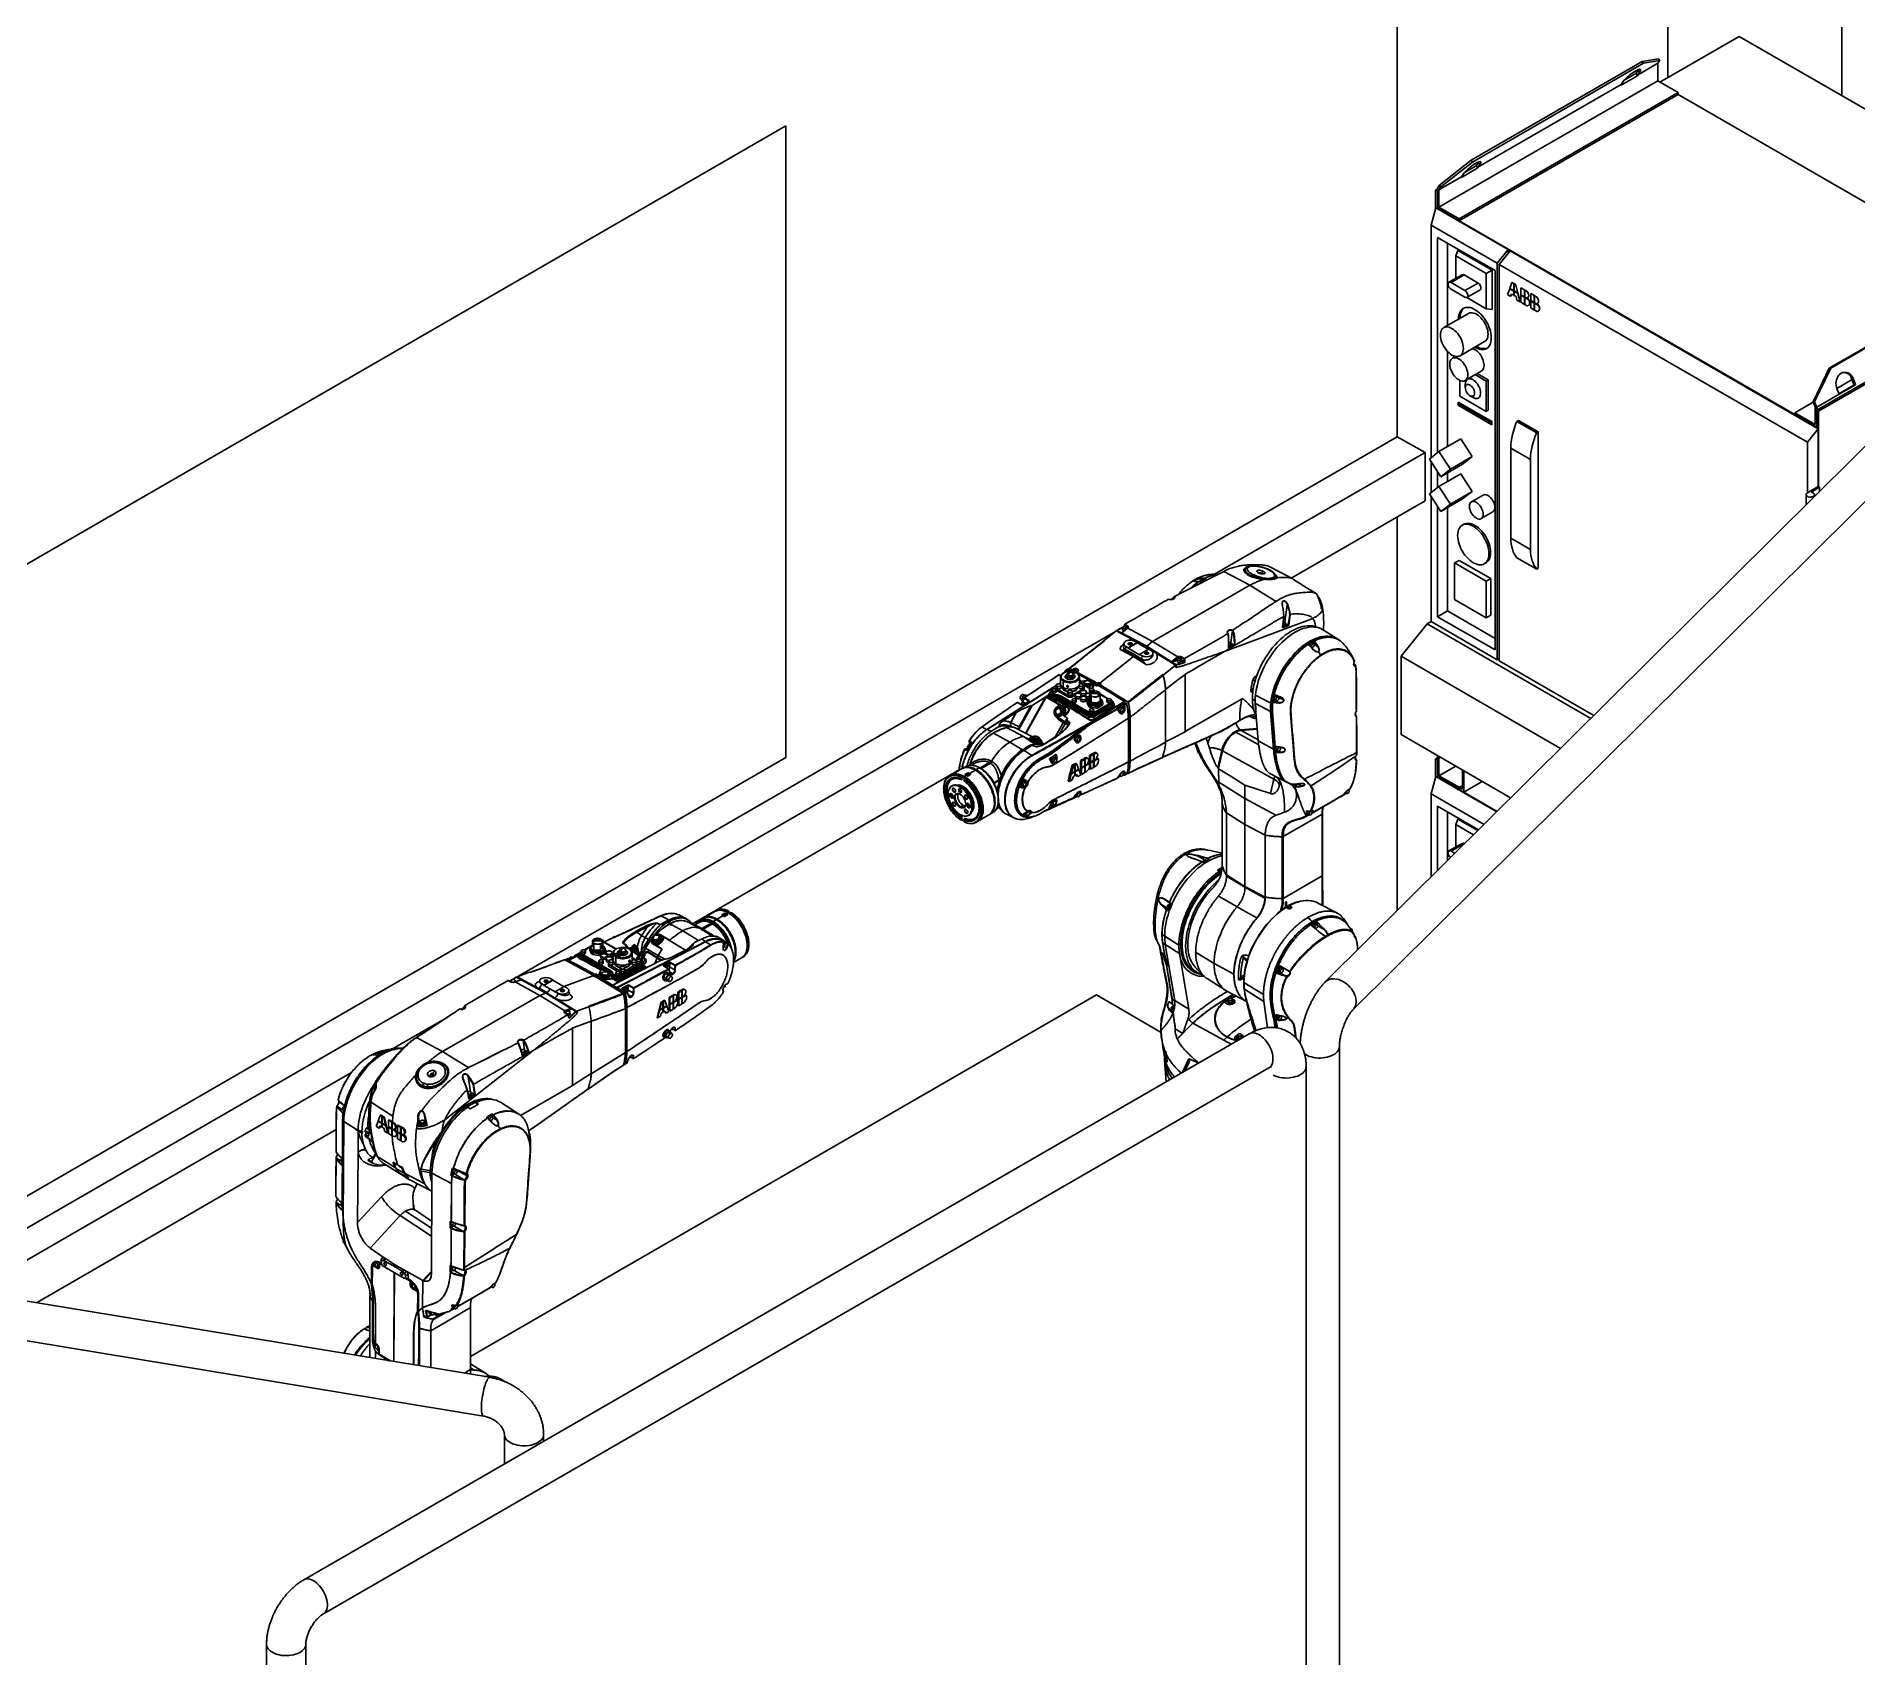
# Model space of a CAD drawing. Header units: millimetres. Extents: x 126 to 938, y 244 to 707.
# Drawn here: x 277.4 to 395, y 542.1 to 646.7 of the extents above; entities that cross this region are included whole.
import ezdxf

# ---------------------------------------------------------------- set-up
doc = ezdxf.new("R2010")
doc.units = ezdxf.units.MM

msp = doc.modelspace()

# ---------------------------------------------------------------- linework, layer by layer
at = {"color": 7, "linetype": 'Continuous', "lineweight": 25}
for p, q in [((365.35, 701.32), (365.35, 620.83)), ((394.08, 697.69), (394.08, 642.87)), ((382.85, 691.21), (382.85, 644.05)), ((382.33, 643.75), (387.45, 646.7)), ((411.95, 632.55), (387.45, 646.7)), ((370.13, 638.69), (381.18, 645.07)), ((370.22, 638.57), (381.27, 644.96)), ((380.78, 644.3), (380.93, 644.5)), ((380.89, 644.2), (382.2, 644.96)), ((380.89, 644.2), (381.02, 644.39)), ((380.93, 644.5), (380.96, 644.56)), ((381.02, 644.39), (380.93, 644.5)), ((381.18, 645.07), (382.23, 645.25)), ((381.27, 644.96), (381.18, 645.07)), ((381.27, 644.96), (382.32, 645.13)), ((382.2, 644.96), (382.32, 645.13)), ((382.2, 643.82), (382.2, 644.96)), ((382.32, 645.13), (382.23, 645.25)), ((368.05, 635.66), (382.2, 643.82)), ((370.56, 638.24), (379.83, 643.59)), ((379.83, 643.55), (380.89, 644.16)), ((379.96, 643.78), (379.83, 643.59)), ((379.83, 643.59), (379.83, 643.55)), ((380.02, 643.86), (380.78, 644.3)), ((380.89, 644.16), (380.78, 644.3)), ((380.89, 644.16), (380.89, 644.2)), ((383.5, 643.07), (382.2, 643.82)), ((369.36, 634.9), (383.5, 643.07)), ((369.36, 634.78), (383.5, 642.95)), ((383.5, 642.95), (383.5, 643.07)), ((383.5, 642.95), (403.71, 631.28)), ((255.13, 600.1), (325.84, 640.92)), ((255.13, 600.1), (325.84, 640.92)), ((325.84, 640.92), (325.84, 600.1)), ((325.84, 600.1), (325.84, 640.92)), ((368.08, 637.08), (370.13, 638.69)), ((368.18, 636.97), (370.22, 638.57)), ((370.22, 638.57), (370.13, 638.69)), ((370.46, 638.34), (370.6, 638.54)), ((370.6, 638.54), (370.64, 638.6)), ((370.69, 638.43), (370.6, 638.54)), ((368.05, 636.79), (369.5, 637.63)), ((369.5, 637.59), (370.56, 638.21)), ((369.63, 637.82), (369.5, 637.63)), ((369.5, 637.63), (369.5, 637.59)), ((369.7, 637.9), (370.46, 638.34)), ((370.56, 638.21), (370.46, 638.34)), ((370.56, 638.24), (370.69, 638.43)), ((370.56, 638.21), (370.56, 638.24)), ((367.83, 636.77), (367.95, 636.83)), ((367.83, 635.55), (367.83, 636.77)), ((367.83, 636.77), (367.95, 636.7)), ((367.95, 636.89), (368.08, 637.08)), ((367.95, 636.7), (367.95, 636.89)), ((367.95, 636.7), (367.95, 635.6)), ((368.18, 636.97), (368.05, 636.79)), ((368.05, 636.79), (368.05, 635.66)), ((368.18, 636.97), (368.08, 637.08)), ((367.55, 634.5), (367.85, 635.61)), ((372.52, 632.92), (367.85, 635.61)), ((367.95, 635.6), (369.36, 634.78)), ((368.05, 635.66), (369.36, 634.9)), ((371.81, 632.04), (367.55, 634.5)), ((367.55, 619.47), (367.55, 634.5)), ((369.36, 634.9), (369.36, 634.78)), ((391.06, 622.26), (369.36, 634.78)), ((371.68, 631.56), (367.96, 633.7)), ((367.96, 633.7), (367.96, 619.8)), ((368.6, 633.33), (368.6, 628.01)), ((369.14, 632.52), (369.27, 632.87)), ((371.48, 631.59), (369.27, 632.87)), ((372.52, 632.92), (371.81, 632.04)), ((371.95, 631.96), (372.66, 632.84)), ((372.52, 632.66), (372.52, 632.92)), ((392.56, 621.35), (372.66, 632.84)), ((371.11, 631.38), (369.14, 632.52)), ((369.14, 632.52), (369.14, 631.06)), ((371.11, 631.38), (371.48, 631.59)), ((371.48, 629.04), (371.48, 631.59)), ((371.68, 607.06), (371.68, 631.56)), ((371.81, 606.42), (371.81, 632.04)), ((391.86, 620.47), (371.95, 631.96)), ((371.95, 606.34), (371.95, 631.96)), ((393.28, 625.26), (404.34, 631.64)), ((393.38, 625.27), (404.43, 631.65)), ((369.54, 631.3), (368.69, 630.81)), ((368.83, 630.79), (369.67, 631.28)), ((369.73, 630.27), (368.83, 630.79)), ((368.83, 630.37), (369.73, 629.84)), ((370.58, 630.76), (369.67, 631.28)), ((369.73, 630.27), (370.58, 630.76)), ((369.86, 629.83), (370.71, 630.32)), ((371.11, 629.1), (371.11, 631.38)), ((372.48, 630.02), (372.62, 630.39)), ((372.62, 630.41), (372.76, 630.79)), ((372.88, 630.27), (372.62, 630.41)), ((372.62, 630.4), (372.88, 630.25)), ((372.62, 630.39), (372.62, 630.4)), ((372.62, 630.39), (372.88, 630.24)), ((372.76, 630.79), (372.88, 630.73)), ((372.76, 630.79), (372.77, 630.79)), ((372.77, 630.79), (372.88, 630.73)), ((372.88, 630.73), (372.88, 630.27)), ((372.88, 630.73), (372.88, 630.27)), ((372.88, 630.73), (372.88, 630.73)), ((372.9, 630.72), (373.01, 630.65)), ((372.9, 630.71), (372.9, 630.72)), ((372.9, 630.26), (372.9, 630.71)), ((372.9, 630.71), (373.01, 630.65)), ((373.01, 630.65), (373.15, 630.12)), ((373.01, 630.65), (373.14, 630.11)), ((373.01, 630.65), (373.01, 630.65)), ((373.35, 630.46), (373.58, 630.32)), ((373.35, 630), (373.35, 630.46)), ((373.35, 630.46), (373.58, 630.32)), ((373.35, 630.46), (373.35, 630.46)), ((373.58, 630.32), (373.58, 629.87)), ((373.58, 630.32), (373.58, 629.86)), ((373.58, 630.32), (373.58, 630.32)), ((373.6, 630.31), (373.67, 630.27)), ((373.6, 629.85), (373.6, 630.31)), ((373.6, 630.31), (373.67, 630.27)), ((373.6, 630.31), (373.6, 630.31)), ((392.47, 622.54), (406.61, 630.71)), ((392.58, 622.48), (406.72, 630.64)), ((369.85, 629.83), (371.11, 629.1)), ((372.68, 629.9), (372.48, 630.02)), ((372.74, 630.05), (372.68, 629.9)), ((372.74, 630.05), (372.68, 629.9)), ((372.68, 629.9), (372.68, 629.9)), ((372.88, 629.97), (372.74, 630.05)), ((372.88, 630.27), (372.88, 630.27)), ((372.88, 630.25), (372.88, 629.98)), ((372.88, 630.24), (372.88, 630.25)), ((372.88, 630.24), (372.88, 629.97)), ((372.88, 629.97), (372.88, 629.98)), ((373.14, 630.11), (372.9, 630.26)), ((372.9, 630.23), (373.16, 630.09)), ((372.9, 629.96), (372.9, 630.23)), ((372.9, 630.23), (373.15, 630.09)), ((372.9, 630.23), (372.9, 630.23)), ((373.03, 629.88), (372.9, 629.96)), ((373.09, 629.66), (373.03, 629.88)), ((373.29, 629.55), (373.09, 629.66)), ((373.14, 630.11), (373.15, 630.12)), ((373.15, 630.09), (373.29, 629.55)), ((373.15, 630.09), (373.16, 630.09)), ((373.16, 630.09), (373.29, 629.55)), ((373.29, 629.55), (373.29, 629.55)), ((373.58, 629.86), (373.35, 630)), ((373.35, 629.98), (373.58, 629.84)), ((373.35, 629.97), (373.35, 629.98)), ((373.35, 629.52), (373.35, 629.97)), ((373.35, 629.97), (373.58, 629.84)), ((373.58, 629.38), (373.35, 629.52)), ((373.58, 629.86), (373.58, 629.87)), ((373.58, 629.84), (373.58, 629.38)), ((373.58, 629.84), (373.58, 629.38)), ((373.58, 629.84), (373.58, 629.84)), ((373.58, 629.38), (373.58, 629.38)), ((373.84, 629.71), (373.6, 629.85)), ((373.6, 629.83), (373.86, 629.68)), ((373.6, 629.37), (373.6, 629.83)), ((373.6, 629.83), (373.86, 629.68)), ((373.6, 629.83), (373.6, 629.83)), ((373.67, 629.33), (373.6, 629.37)), ((373.67, 630.27), (373.67, 630.27)), ((373.84, 629.71), (373.85, 629.71)), ((373.85, 629.95), (373.86, 629.95)), ((373.86, 629.68), (373.86, 629.68)), ((373.91, 629.47), (373.92, 629.47)), ((373.98, 630.09), (374.22, 629.96)), ((373.98, 629.63), (373.98, 630.09)), ((373.98, 630.09), (374.21, 629.96)), ((373.98, 630.09), (373.98, 630.09)), ((374.21, 629.5), (373.98, 629.63)), ((373.98, 629.61), (374.22, 629.47)), ((373.98, 629.15), (373.98, 629.61)), ((373.98, 629.61), (374.21, 629.47)), ((373.98, 629.61), (373.98, 629.61)), ((374.21, 629.01), (373.98, 629.15)), ((374.21, 629.96), (374.21, 629.5)), ((374.21, 629.96), (374.22, 629.96)), ((374.21, 629.5), (374.22, 629.5)), ((374.21, 629.47), (374.21, 629.01)), ((374.21, 629.47), (374.22, 629.47)), ((374.22, 629.96), (374.22, 629.5)), ((374.22, 629.47), (374.22, 629.02)), ((374.23, 629.94), (374.24, 629.95)), ((374.23, 629.48), (374.23, 629.94)), ((374.23, 629.94), (374.3, 629.9)), ((374.47, 629.35), (374.23, 629.48)), ((374.23, 629), (374.23, 629.46)), ((374.23, 629.46), (374.49, 629.31)), ((374.23, 629.46), (374.24, 629.46)), ((374.24, 629.95), (374.31, 629.9)), ((374.24, 629.46), (374.49, 629.31)), ((374.3, 629.9), (374.31, 629.9)), ((374.47, 629.35), (374.48, 629.35)), ((374.48, 629.59), (374.49, 629.59)), ((374.49, 629.31), (374.49, 629.31)), ((374.54, 629.1), (374.55, 629.11)), ((404.18, 628.73), (360.7, 585.6)), ((369.95, 628.8), (368.36, 627.88)), ((371.11, 629.1), (371.48, 629.04)), ((374.21, 629.01), (374.22, 629.02)), ((374.3, 628.96), (374.23, 629)), ((362.49, 583.8), (405.97, 626.93)), ((369.41, 626.06), (371, 626.98)), ((368.6, 626.34), (368.6, 620.19)), ((369.13, 626.02), (368.92, 625.9)), ((369.4, 624.47), (369.4, 623.45)), ((369.74, 624.47), (370.78, 625.07)), ((371.1, 624.43), (370.39, 624.84)), ((371.22, 624.5), (370.51, 624.91)), ((371.1, 624.43), (371.22, 624.5)), ((371.1, 622.47), (371.1, 624.43)), ((371.22, 622.54), (371.22, 624.5)), ((392.24, 623.08), (393.28, 625.26)), ((392.33, 623.09), (393.38, 625.27)), ((393.28, 625.26), (393.38, 625.27)), ((393.77, 623.95), (394.75, 624.52)), ((394.74, 624.54), (394.84, 624.55)), ((394.87, 624.21), (394.74, 624.54)), ((394.98, 624.18), (394.84, 624.55)), ((369.4, 623.45), (371.1, 622.47)), ((369.75, 624.23), (369.75, 624)), ((370.05, 623.48), (370.25, 623.37)), ((392.47, 622.73), (393.92, 623.57)), ((393.77, 623.94), (393.92, 623.57)), ((393.9, 623.61), (394.87, 624.17)), ((393.92, 623.57), (394.98, 624.18)), ((394.87, 624.17), (394.87, 624.21)), ((394.87, 624.17), (394.98, 624.18)), ((371.47, 621.81), (369.28, 623.07)), ((369.28, 623.07), (369.28, 622.87)), ((369.38, 622.93), (369.28, 622.87)), ((369.28, 622.87), (371.47, 621.6)), ((369.38, 623.01), (369.38, 622.93)), ((369.38, 622.93), (371.47, 621.73)), ((371.1, 622.47), (371.22, 622.54)), ((391.06, 622.38), (392.24, 623.07)), ((391.06, 622.38), (391.06, 622.26)), ((392.36, 621.62), (391.06, 622.38)), ((392.47, 621.44), (391.06, 622.26)), ((392.24, 623.08), (392.33, 623.09)), ((392.24, 623.08), (392.36, 622.76)), ((392.47, 622.73), (392.33, 623.09)), ((392.36, 622.76), (392.36, 621.62)), ((392.47, 622.54), (392.47, 622.73)), ((392.47, 622.54), (392.47, 621.44)), ((392.58, 622.48), (392.47, 622.54)), ((392.58, 617.6), (392.58, 622.48)), ((371.47, 621.6), (371.47, 621.81)), ((373.09, 621.81), (373.2, 621.87)), ((374.37, 621.08), (373.09, 621.81)), ((374.47, 621.14), (373.2, 621.87)), ((374.47, 621.14), (374.37, 621.08)), ((374.47, 612.34), (374.47, 621.14)), ((392.56, 621.35), (391.86, 620.47)), ((392.56, 621.35), (392.56, 617.61)), ((365.35, 620.83), (270.4, 566.02)), ((367.15, 619.8), (353.55, 611.95)), ((367.15, 619.8), (365.35, 620.83)), ((367.15, 616.69), (367.15, 619.8)), ((368.05, 619.87), (367.43, 619.38)), ((368.05, 619.87), (369.46, 620.69)), ((368.79, 618.73), (368.05, 619.87)), ((370.2, 619.55), (369.46, 620.69)), ((373.97, 619.35), (372.69, 620.08)), ((372.69, 614.28), (372.69, 620.08)), ((391.86, 617.2), (391.86, 620.47)), ((367.43, 619.38), (368.17, 618.23)), ((367.55, 617.23), (367.55, 619.19)), ((367.96, 618.55), (367.96, 617.56)), ((368.17, 618.23), (369.58, 619.05)), ((368.17, 618.23), (368.79, 618.73)), ((368.79, 618.73), (370.2, 619.55)), ((369.58, 619.05), (370.2, 619.55)), ((373.97, 613.55), (373.97, 619.35)), ((368.05, 617.62), (367.43, 617.13)), ((368.05, 617.62), (369.46, 618.44)), ((368.79, 616.48), (368.05, 617.62)), ((368.6, 618.48), (368.6, 617.94)), ((370.2, 617.3), (369.46, 618.44)), ((391.86, 617.2), (392.56, 617.61)), ((392.65, 617.56), (392.11, 617.24)), ((392.56, 617.61), (392.58, 617.6)), ((392.58, 617.6), (392.65, 617.56)), ((392.65, 617.3), (392.65, 617.56)), ((358.5, 611.7), (367.15, 616.69)), ((367.43, 617.13), (368.17, 615.99)), ((367.55, 608.88), (367.55, 616.94)), ((367.96, 616.31), (367.96, 609.2)), ((368.17, 615.99), (369.58, 616.81)), ((368.17, 615.99), (368.79, 616.48)), ((368.6, 616.24), (368.6, 609.57)), ((368.79, 616.48), (370.2, 617.3)), ((369.58, 616.81), (370.2, 617.3)), ((370.91, 617.06), (370.15, 616.62)), ((391.78, 617.09), (391.78, 616.43)), ((392.33, 616.98), (392.33, 617.09)), ((365.35, 615.65), (365.35, 590.21)), ((369.65, 615.17), (369.55, 615.11)), ((370.77, 615.54), (371.53, 615.98)), ((373.97, 613.55), (372.69, 614.28)), ((369.06, 612.68), (369.35, 612.84)), ((371.11, 611.5), (369.06, 612.68)), ((369.06, 612.68), (369.06, 610.31)), ((371.4, 611.66), (369.35, 612.84)), ((370.98, 612.62), (371.09, 612.68)), ((374.37, 612.28), (373.09, 613.01)), ((351.93, 611.01), (353.75, 611.93)), ((352.28, 611.6), (352.11, 611.5)), ((352.55, 611.47), (352.54, 611.47)), ((352.62, 611.66), (352.7, 611.61)), ((352.83, 611.57), (352.76, 611.61)), ((352.93, 611.69), (352.94, 611.69)), ((352.94, 611.63), (352.95, 611.65)), ((352.95, 611.64), (352.95, 611.64)), ((353.75, 611.93), (354.15, 612.13)), ((355.62, 612.39), (355.61, 612.38)), ((356.57, 611.99), (356.58, 612)), ((356.66, 611.66), (356.76, 611.62)), ((371.11, 611.5), (371.4, 611.66)), ((371.11, 609.13), (371.11, 611.5)), ((371.4, 609.29), (371.4, 611.66)), ((374.37, 612.28), (374.47, 612.34)), ((355.83, 611.23), (349.54, 607.59)), ((350.62, 610.32), (350.58, 610.33)), ((350.63, 610.32), (350.59, 610.33)), ((350.89, 610.41), (350.71, 610.31)), ((350.93, 610.48), (350.84, 610.31)), ((350.93, 610.48), (350.91, 610.35)), ((352.6, 611.46), (352.6, 611.46)), ((360.14, 610.67), (360.14, 610.67)), ((360.25, 610.44), (360.24, 610.41)), ((360.26, 610.47), (360.39, 610.25)), ((369.06, 610.31), (371.11, 609.13)), ((355.58, 608.9), (357.17, 609.96)), ((357.93, 610.1), (357.93, 610.07)), ((357.93, 608.47), (358.02, 609.22)), ((357.94, 608.51), (358.02, 609.23)), ((358.24, 609.96), (358.08, 608.84)), ((358.31, 608.67), (358.41, 609.34)), ((358.44, 609.35), (358.34, 608.63)), ((360.38, 610.26), (360.47, 609.98)), ((360.39, 610), (360.44, 610)), ((360.44, 609.97), (360.4, 609.97)), ((360.44, 610), (360.45, 610)), ((360.45, 609.71), (360.45, 609.7)), ((360.47, 609.98), (360.48, 609.94)), ((360.49, 609.92), (360.49, 609.9)), ((368.6, 609.57), (367.96, 609.2)), ((367.96, 609.2), (371.68, 607.06)), ((368.6, 609.57), (371.68, 607.79)), ((371.11, 609.13), (371.4, 609.29)), ((347.14, 608.24), (308.5, 585.94)), ((346.38, 607.65), (347.18, 608.28)), ((347.18, 608.28), (348.52, 607.58)), ((347.2, 608.27), (347.22, 608.31)), ((347.35, 608.25), (347.22, 608.31)), ((347.25, 608.32), (347.35, 608.25)), ((347.51, 608.15), (347.35, 608.25)), ((347.57, 608.18), (347.53, 608.15)), ((347.9, 608.43), (347.54, 608.15)), ((349.16, 607.29), (347.54, 608.15)), ((347.89, 608.43), (347.55, 608.16)), ((347.61, 608.51), (347.59, 608.38)), ((347.61, 608.52), (347.6, 608.51)), ((347.75, 608.71), (348.01, 608.86)), ((347.75, 608.71), (347.75, 608.71)), ((347.75, 608.71), (347.91, 608.62)), ((347.89, 608.6), (347.75, 608.67)), ((347.78, 608.35), (347.79, 608.43)), ((347.89, 608.6), (347.87, 608.49)), ((347.87, 608.42), (347.88, 608.47)), ((347.87, 608.43), (347.88, 608.42)), ((347.92, 608.58), (347.89, 608.6)), ((347.92, 608.46), (347.89, 608.43)), ((347.93, 608.46), (349.54, 607.59)), ((348.01, 608.86), (348.29, 609.02)), ((354.18, 606.95), (359.9, 609.08)), ((354.41, 608.12), (354.39, 608.14)), ((354.43, 608.12), (354.4, 608.14)), ((354.42, 608.11), (354.42, 608.11)), ((354.71, 608.3), (354.59, 607.54)), ((358.34, 608.63), (357.93, 608.47)), ((357.94, 608.53), (357.95, 608.52)), ((357.95, 608.52), (358.29, 608.64)), ((358.1, 608.65), (358.12, 608.78)), ((358.11, 608.75), (358.3, 608.68)), ((358.29, 608.64), (358.11, 608.71)), ((360.31, 608.47), (360.07, 608.55)), ((361.52, 607.75), (360.59, 608.34)), ((365.6, 606.64), (367.28, 608.74)), ((367.28, 608.74), (367.55, 608.89)), ((377.86, 602.63), (367.28, 608.74)), ((371.81, 606.42), (367.55, 608.88)), ((346.37, 607.61), (346.38, 607.65)), ((346.42, 607.63), (346.38, 607.65)), ((348.3, 606.62), (347.45, 607.08)), ((347.68, 607.47), (347.66, 607.28)), ((347.7, 607.13), (347.79, 607.07)), ((347.79, 607.07), (347.8, 607.28)), ((347.8, 607.28), (347.96, 607.19)), ((347.96, 607.19), (348.54, 607.53)), ((348.54, 607.51), (347.96, 607.17)), ((347.96, 607.19), (347.96, 607.17)), ((348.7, 606.74), (347.96, 607.17)), ((348.02, 607.48), (348, 607.5)), ((348.02, 607.39), (348.02, 607.48)), ((348.32, 606.78), (348.3, 606.71)), ((348.54, 607.53), (348.38, 607.62)), ((348.4, 607.61), (348.52, 607.58)), ((348.59, 607.54), (348.52, 607.58)), ((348.54, 607.52), (348.54, 607.53)), ((349.28, 607.1), (348.7, 606.76)), ((348.7, 606.76), (348.86, 606.67)), ((348.7, 606.74), (348.7, 606.76)), ((349.04, 607.3), (349.12, 607.26)), ((349.04, 607.3), (349.12, 607.26)), ((349.08, 607.24), (349.04, 607.22)), ((349.08, 606.87), (349.06, 606.89)), ((349.08, 607.24), (349.61, 606.92)), ((349.08, 606.78), (349.08, 606.87)), ((349.12, 607.26), (349.2, 607.21)), ((349.12, 607.26), (349.12, 607.26)), ((349.2, 607.21), (349.12, 607.26)), ((349.54, 607.59), (349.16, 607.29)), ((349.16, 607.29), (350.76, 606.29)), ((349.44, 607.01), (349.28, 607.1)), ((351.16, 606.6), (349.54, 607.59)), ((349.56, 606.81), (349.56, 606.85)), ((349.71, 606.89), (349.64, 606.93)), ((351.03, 606.06), (349.71, 606.89)), ((351.86, 606.64), (352.14, 606.79)), ((352.14, 606.79), (354.1, 607.93)), ((352.35, 605.89), (354.18, 606.95)), ((354.75, 607.29), (354.44, 607.18)), ((354.45, 607.24), (354.47, 607.22)), ((354.45, 607.23), (354.45, 607.23)), ((354.47, 607.22), (354.47, 607.22)), ((354.62, 607.35), (354.64, 607.48)), ((354.63, 607.45), (354.83, 607.37)), ((354.81, 607.34), (354.63, 607.41)), ((354.84, 607.33), (354.75, 607.29)), ((359.64, 607.37), (359.63, 607.39)), ((359.87, 607.13), (359.63, 607.37)), ((359.64, 607.41), (359.65, 607.36)), ((359.7, 607.33), (359.8, 607.27)), ((359.7, 607.33), (359.7, 607.31)), ((359.77, 607.25), (359.83, 607.21)), ((359.77, 607.24), (359.78, 607.24)), ((359.79, 607.5), (359.78, 607.49)), ((359.81, 607.51), (359.79, 607.5)), ((359.97, 607.45), (359.86, 607.51)), ((359.92, 607.47), (359.95, 607.58)), ((359.98, 607.57), (359.95, 607.46)), ((360, 607.59), (360.21, 607.31)), ((360.18, 607.29), (360, 607.39)), ((361.6, 607.69), (361.51, 607.74)), ((344.04, 605.65), (343.93, 605.72)), ((343.94, 605.74), (344.03, 605.8)), ((343.94, 605.74), (344.09, 605.66)), ((344.04, 605.8), (344.03, 605.8)), ((344.3, 605.66), (344.03, 605.8)), ((344.04, 605.8), (344.31, 605.66)), ((344.34, 605.66), (344.05, 605.81)), ((344.35, 605.77), (344.17, 605.86)), ((344.3, 605.63), (344.27, 605.62)), ((344.34, 605.73), (344.33, 605.59)), ((344.43, 605.44), (344.44, 605.73)), ((344.43, 605.43), (344.44, 605.72)), ((344.44, 605.72), (344.44, 605.73)), ((344.52, 605.68), (344.44, 605.72)), ((344.59, 605.69), (344.45, 605.65)), ((344.47, 605.56), (344.62, 605.6)), ((344.63, 605.62), (344.48, 605.58)), ((344.57, 605.59), (344.61, 605.57)), ((344.62, 605.71), (344.59, 605.69)), ((345.97, 604.9), (344.65, 605.61)), ((348.3, 606.62), (346.13, 604.91)), ((348.3, 606.62), (349.15, 606.09)), ((348.85, 606.45), (348.86, 606.67)), ((348.85, 606.45), (348.96, 606.41)), ((349.44, 606.67), (349.45, 606.54)), ((350.22, 605.43), (351.03, 606.06)), ((350.76, 606.29), (351.12, 606.58)), ((350.76, 606.28), (350.85, 606.32)), ((350.78, 606.27), (350.94, 606.17)), ((351.14, 606.55), (350.85, 606.32)), ((350.85, 606.32), (351.12, 606.42)), ((351.13, 606.39), (350.87, 606.29)), ((350.94, 606.17), (351.06, 606.1)), ((350.94, 606.17), (351.07, 606.11)), ((351.05, 605.91), (351.03, 606.06)), ((351.09, 605.92), (351.04, 605.95)), ((351.07, 606.09), (351.09, 605.92)), ((351.14, 606.55), (351.12, 606.42)), ((351.14, 606.47), (351.12, 606.34)), ((351.12, 606.42), (351.14, 606.43)), ((351.17, 606.57), (351.14, 606.55)), ((351.31, 606.25), (351.33, 606.38)), ((351.39, 606.3), (351.41, 606.43)), ((351.43, 606.55), (351.4, 606.57)), ((351.58, 606.25), (351.4, 606.35)), ((351.43, 606.55), (351.41, 606.45)), ((351.41, 606.39), (351.6, 606.28)), ((351.57, 606.46), (351.43, 606.55)), ((351.44, 606.58), (351.6, 606.48)), ((351.6, 606.49), (351.86, 606.64)), ((351.6, 606.48), (351.6, 606.49)), ((351.6, 606.28), (351.6, 606.27)), ((362.55, 606.42), (362.54, 606.44)), ((362.61, 606.11), (362.54, 606.2)), ((362.61, 606.11), (362.54, 606.15)), ((362.55, 606.41), (362.56, 606.39)), ((362.55, 606.21), (362.62, 606.1)), ((362.59, 606.33), (362.58, 606.34)), ((362.65, 606.05), (362.61, 606.11)), ((362.67, 606.03), (362.66, 606.04)), ((375.91, 600.69), (365.6, 606.64)), ((365.6, 601.58), (365.6, 606.64)), ((371.95, 606.5), (371.81, 606.42)), ((378.05, 602.82), (371.95, 606.34)), ((338.83, 601.92), (343.32, 604.77)), ((338.84, 601.92), (343.32, 604.76)), ((343.47, 605.44), (341.24, 603.96)), ((343.02, 604.42), (342.95, 604.38)), ((343.02, 604.46), (343.02, 604.34)), ((343.3, 604.58), (343.21, 604.53)), ((343.25, 604.52), (343.3, 604.55)), ((343.26, 604.28), (343.26, 604.41)), ((343.32, 604.69), (343.3, 604.68)), ((343.3, 604.68), (343.3, 604.57)), ((343.3, 604.57), (344.11, 604.1)), ((343.3, 604.46), (343.3, 604.57)), ((343.3, 604.34), (343.3, 604.46)), ((343.3, 604.46), (344.11, 603.99)), ((343.32, 604.78), (343.32, 604.63)), ((343.37, 604.72), (343.37, 604.57)), ((343.47, 604.86), (343.58, 604.93)), ((343.6, 605.38), (343.49, 605.44)), ((343.49, 604.86), (343.58, 604.92)), ((343.6, 605.39), (343.5, 605.44)), ((343.58, 605.29), (343.58, 604.88)), ((343.58, 604.84), (343.58, 604.84)), ((343.58, 604.84), (343.58, 604.84)), ((343.62, 604.63), (343.62, 604.75)), ((343.73, 604.65), (343.73, 604.64)), ((343.8, 605.57), (343.76, 605.55)), ((343.8, 605.1), (343.76, 605.04)), ((343.76, 605.04), (343.76, 604.63)), ((343.87, 604.58), (343.87, 604.45)), ((343.98, 605.47), (343.97, 605.47)), ((344.02, 605.29), (343.97, 605.2)), ((343.99, 604.71), (343.99, 604.73)), ((344.29, 604.1), (345.11, 604.57)), ((344.35, 605.32), (344.35, 605.32)), ((344.43, 605.47), (344.43, 605.47)), ((344.43, 605.43), (344.43, 605.44)), ((344.61, 605.57), (344.64, 605.55)), ((344.86, 605.43), (344.65, 605.54)), ((344.68, 604.64), (344.68, 604.65)), ((344.78, 604.75), (344.78, 604.63)), ((344.84, 605.43), (344.8, 605.4)), ((344.8, 605.38), (344.85, 605.42)), ((344.8, 605.39), (344.82, 605.41)), ((344.82, 604.88), (344.82, 605.29)), ((344.87, 605.07), (344.82, 605.09)), ((344.87, 605.07), (344.82, 605.07)), ((344.83, 604.84), (344.82, 604.84)), ((344.82, 604.84), (344.82, 604.84)), ((344.84, 605), (344.84, 605.03)), ((344.85, 605.42), (345.5, 605.06)), ((345.62, 605.01), (344.87, 605.42)), ((344.98, 605.03), (344.91, 605.02)), ((344.92, 604.88), (344.96, 604.86)), ((344.92, 604.88), (344.98, 604.88)), ((344.93, 604.96), (344.93, 604.99)), ((344.98, 605.03), (345.13, 605.05)), ((345.54, 604.55), (344.98, 604.88)), ((345.03, 604.88), (345.03, 604.85)), ((345.04, 604.57), (345.04, 604.72)), ((345.08, 604.79), (345.51, 604.54)), ((345.08, 604.63), (345.08, 604.78)), ((345.11, 604.68), (345.08, 604.69)), ((345.08, 604.45), (345.11, 604.46)), ((345.09, 604.95), (345.09, 604.92)), ((345.09, 604.92), (345.09, 604.89)), ((345.09, 604.92), (345.09, 604.92)), ((345.11, 604.57), (345.11, 604.68)), ((345.11, 604.46), (345.11, 604.57)), ((345.19, 605.04), (345.16, 605.03)), ((345.2, 605.05), (345.19, 605.04)), ((345.25, 605.07), (345.23, 605.06)), ((345.5, 605.06), (345.39, 605.07)), ((345.49, 605.06), (345.42, 605.07)), ((345.46, 604.48), (345.46, 604.36)), ((345.5, 605.03), (345.48, 605.04)), ((345.48, 604.87), (345.5, 604.83)), ((345.51, 604.79), (345.51, 604.82)), ((345.56, 604.91), (345.57, 604.88)), ((345.58, 604.89), (345.58, 604.92)), ((345.62, 604.56), (345.65, 604.62)), ((345.62, 604.56), (345.65, 604.62)), ((345.97, 604.82), (345.63, 605)), ((345.63, 604.84), (345.63, 604.88)), ((345.65, 604.62), (345.73, 604.78)), ((345.68, 604.97), (345.73, 604.93)), ((345.7, 604.39), (345.7, 604.43)), ((345.74, 604.4), (345.74, 604.48)), ((345.81, 604.4), (345.74, 604.44)), ((345.74, 604.41), (345.76, 604.4)), ((345.75, 604.76), (345.88, 604.85)), ((345.93, 604.82), (345.88, 604.78)), ((345.88, 604.75), (345.97, 604.8)), ((345.88, 604.75), (345.88, 604.78)), ((345.95, 604.74), (346, 604.77)), ((346.05, 604.95), (345.97, 604.9)), ((345.97, 604.9), (346.05, 604.94)), ((346.14, 604.8), (345.97, 604.9)), ((346.05, 604.95), (346.13, 604.91)), ((346.05, 604.95), (346.05, 604.94)), ((346.2, 604.85), (346.05, 604.94)), ((346.21, 604.86), (346.13, 604.91)), ((346.21, 604.86), (346.14, 604.8)), ((346.14, 604.8), (347.94, 603.69)), ((350.19, 605.45), (350.22, 605.43)), ((350.35, 604.76), (350.38, 604.49)), ((351.17, 605.11), (350.38, 604.49)), ((350.38, 604.49), (350.38, 601.11)), ((350.38, 604.49), (350.38, 604.49)), ((351.56, 605.41), (351.17, 605.11)), ((351.61, 605.45), (351.58, 605.43)), ((351.64, 605.48), (351.61, 605.45)), ((351.64, 601.77), (351.64, 605.48)), ((356.25, 605.36), (356.26, 605.36)), ((341.1, 603.49), (340.79, 603.66)), ((340.79, 603.66), (340.8, 603.66)), ((341.12, 603.49), (340.81, 603.66)), ((341.67, 603.44), (340.92, 602.08)), ((341.69, 603.45), (340.93, 602.07)), ((341.75, 603.47), (340.94, 602)), ((341.09, 603.88), (340.98, 603.94)), ((341.02, 603.86), (341.09, 603.82)), ((341.14, 603.74), (341.14, 603.73)), ((341.14, 603.71), (341.29, 603.62)), ((341.54, 603.74), (341.16, 603.49)), ((341.55, 603.73), (341.18, 603.49)), ((341.27, 604.12), (341.2, 604.16)), ((341.54, 603.75), (341.22, 603.93)), ((341.24, 603.96), (341.56, 603.78)), ((341.25, 604.11), (341.37, 604.05)), ((341.3, 603.58), (341.25, 603.61)), ((341.33, 603.6), (341.32, 603.61)), ((341.33, 601.66), (342.61, 603.99)), ((342.62, 603.98), (341.34, 601.66)), ((341.35, 601.65), (342.65, 604)), ((341.43, 604.09), (341.36, 604.13)), ((341.54, 603.73), (341.54, 603.75)), ((341.55, 603.74), (341.54, 603.74)), ((341.56, 603.78), (341.56, 603.78)), ((341.67, 603.44), (341.69, 603.45)), ((342.83, 604.16), (341.75, 603.47)), ((342.62, 603.98), (342.63, 603.98)), ((342.64, 604.02), (342.83, 604.15)), ((342.65, 604.02), (342.65, 604.01)), ((342.67, 604.03), (342.83, 604.13)), ((342.83, 604.18), (342.83, 604.06)), ((342.89, 604.3), (342.89, 604.22)), ((342.91, 604.07), (342.9, 603.95)), ((343.12, 603.95), (342.91, 604.07)), ((343.01, 604.39), (342.95, 604.38)), ((342.95, 604.22), (343.01, 604.29)), ((342.95, 604.22), (343.17, 604.09)), ((342.95, 604.13), (342.95, 604.22)), ((343.17, 604.01), (342.95, 604.13)), ((342.97, 604.1), (342.97, 604.12)), ((343.19, 603.97), (342.97, 604.1)), ((343.01, 604.39), (343.02, 604.39)), ((343.23, 604.16), (343.01, 604.29)), ((343.12, 603.95), (343.12, 603.83)), ((343.23, 604.16), (343.17, 604.09)), ((343.17, 604.09), (343.17, 604.01)), ((343.19, 603.99), (343.19, 603.97)), ((343.29, 603.8), (343.3, 603.91)), ((343.29, 603.8), (343.3, 603.8)), ((343.3, 603.91), (343.3, 603.91)), ((343.3, 603.8), (343.3, 603.91)), ((343.31, 604.14), (343.36, 604.14)), ((343.31, 604.05), (343.31, 604.14)), ((343.31, 604.05), (343.36, 604.05)), ((343.31, 603.97), (343.31, 604.05)), ((343.36, 603.97), (343.31, 603.97)), ((343.33, 603.35), (343.32, 603.34)), ((343.33, 603.94), (343.33, 603.97)), ((343.38, 603.94), (343.33, 603.94)), ((343.36, 604.05), (343.36, 604.14)), ((343.36, 603.97), (343.36, 604.05)), ((343.38, 603.97), (343.38, 603.94)), ((343.46, 603.73), (343.81, 603.53)), ((343.48, 603.87), (345.42, 602.74)), ((343.48, 603.87), (343.48, 603.76)), ((343.48, 603.28), (343.53, 603.26)), ((343.56, 604.1), (343.5, 604.02)), ((343.5, 604.02), (345.46, 602.89)), ((343.5, 604.02), (343.5, 603.94)), ((345.46, 602.81), (343.5, 603.94)), ((343.52, 603.93), (343.52, 603.91)), ((345.48, 602.78), (343.52, 603.91)), ((343.53, 603.26), (343.57, 603.28)), ((343.57, 603.29), (343.55, 603.29)), ((345.52, 602.97), (343.56, 604.1)), ((343.57, 603.29), (343.6, 603.28)), ((343.6, 603.28), (343.58, 603.28)), ((343.63, 603.32), (343.6, 603.33)), ((343.63, 603.32), (343.65, 603.31)), ((343.63, 603.32), (343.65, 603.31)), ((343.81, 603.53), (343.66, 603.44)), ((343.95, 603.35), (343.7, 603.44)), ((344.05, 604.36), (344.05, 604.21)), ((344.1, 604.3), (344.1, 604.14)), ((344.11, 604.1), (344.29, 604.1)), ((344.11, 603.99), (344.11, 604.1)), ((344.11, 603.99), (344.29, 603.99)), ((344.29, 603.99), (344.53, 604.13)), ((344.29, 603.99), (344.29, 604.1)), ((344.33, 603.83), (344.33, 603.71)), ((344.35, 604.21), (344.35, 604.36)), ((344.53, 604.13), (344.53, 604.01)), ((344.56, 603.65), (344.56, 603.77)), ((344.6, 603.71), (344.6, 603.83)), ((344.75, 604.25), (344.87, 604.32)), ((344.87, 604.33), (344.87, 604.22)), ((344.87, 603.98), (344.87, 604.05)), ((344.87, 603.94), (344.87, 603.82)), ((344.93, 604.03), (344.93, 604.13)), ((345.2, 604.13), (345.2, 604.03)), ((345.21, 604.18), (345.21, 604.25)), ((345.21, 603.74), (345.21, 603.86)), ((345.27, 604.23), (345.27, 604.33)), ((345.27, 603.82), (345.27, 603.94)), ((345.3, 603.63), (345.3, 603.74)), ((345.3, 603.63), (345.41, 603.39)), ((345.32, 603.7), (345.38, 603.56)), ((345.47, 603.89), (345.39, 603.84)), ((345.41, 603.77), (345.41, 603.7)), ((345.41, 603.49), (345.41, 603.39)), ((345.47, 603.87), (345.42, 603.81)), ((345.44, 603.47), (345.44, 603.37)), ((345.47, 604.2), (345.47, 603.82)), ((345.48, 603.35), (345.48, 603.45)), ((345.48, 603.35), (345.9, 603.29)), ((345.51, 604.24), (345.5, 604.2)), ((345.51, 604.26), (345.51, 604.24)), ((345.61, 604.23), (345.52, 604.23)), ((345.52, 604.23), (345.52, 604.2)), ((345.57, 603.68), (345.53, 603.61)), ((345.53, 603.61), (345.53, 603.53)), ((345.58, 604.08), (345.57, 604.09)), ((345.57, 603.68), (345.57, 604.07)), ((345.57, 603.45), (345.8, 603.42)), ((347.7, 603.73), (345.66, 602.43)), ((345.66, 602.4), (347.66, 603.67)), ((345.68, 602.97), (346.88, 603.66)), ((345.72, 602.36), (347.26, 603.23)), ((345.74, 602.89), (346.94, 603.58)), ((346.96, 603.47), (345.75, 602.78)), ((345.77, 602.74), (346.98, 603.44)), ((345.77, 602.58), (346.99, 603.36)), ((345.9, 603.47), (346.2, 603.65)), ((345.9, 603.47), (345.9, 603.54)), ((345.9, 603.39), (345.9, 603.29)), ((345.99, 603.3), (346.3, 603.48)), ((345.99, 603.3), (345.99, 603.4)), ((346.06, 603.45), (346.23, 603.55)), ((346.67, 603.9), (346.15, 604.21)), ((346.15, 603.82), (346.15, 604.2)), ((346.15, 604.18), (346.64, 603.89)), ((346.2, 603.72), (346.2, 603.65)), ((346.21, 603.7), (346.21, 603.77)), ((346.3, 603.7), (346.24, 603.84)), ((346.3, 603.58), (346.3, 603.48)), ((346.33, 603.53), (346.33, 603.64)), ((346.59, 603.83), (346.59, 603.71)), ((346.83, 603.65), (346.83, 603.77)), ((346.87, 603.71), (346.87, 603.83)), ((346.94, 603.75), (346.87, 603.79)), ((346.87, 603.76), (346.88, 603.75)), ((346.94, 603.75), (346.88, 603.75)), ((346.88, 603.66), (346.94, 603.58)), ((346.94, 603.58), (346.94, 603.5)), ((346.96, 603.51), (346.94, 603.5)), ((346.96, 603.51), (346.96, 603.47)), ((346.99, 603.36), (346.98, 603.44)), ((347, 603.58), (347, 603.67)), ((347.01, 603.55), (347.01, 603.59)), ((347.06, 603.47), (347.06, 603.55)), ((347.24, 603.29), (347.61, 603.53)), ((347.24, 603.25), (347.24, 603.25)), ((347.24, 603.25), (347.24, 603.25)), ((347.24, 603.25), (347.25, 603.25)), ((347.26, 603.26), (347.63, 603.5)), ((347.27, 603.23), (347.26, 603.26)), ((347.26, 603.25), (347.26, 603.25)), ((347.26, 603.25), (347.26, 603.25)), ((347.63, 603.28), (347.52, 603.35)), ((347.63, 603.5), (347.6, 603.3)), ((347.67, 603.51), (347.63, 603.28)), ((347.65, 603.26), (347.72, 603.22)), ((347.82, 603.57), (347.66, 603.67)), ((347.7, 603.49), (347.67, 603.51)), ((347.85, 603.58), (347.69, 603.67)), ((347.69, 603.53), (347.71, 603.52)), ((347.71, 603.52), (347.82, 603.57)), ((347.74, 603.71), (347.74, 603.65)), ((347.87, 603.55), (347.87, 603.55)), ((355.29, 603.87), (351.76, 601.84)), ((355.99, 603.89), (356.17, 603.75)), ((356.18, 603.6), (356.21, 603.25)), ((357.33, 603.7), (357.48, 603.79)), ((357.7, 603.62), (357.36, 603.65)), ((357.51, 603.77), (357.37, 603.68)), ((357.4, 603.88), (357.5, 603.82)), ((357.5, 604.1), (357.41, 604.11)), ((357.43, 603.82), (357.53, 603.76)), ((357.44, 604.12), (357.45, 604.12)), ((357.46, 604.14), (357.77, 604.03)), ((357.7, 603.65), (357.51, 603.77)), ((357.67, 604), (357.56, 604.06)), ((357.65, 604.01), (358, 603.82)), ((357.65, 604.01), (357.65, 604.01)), ((357.83, 603.98), (357.77, 604.02)), ((357.85, 603.98), (357.83, 603.98)), ((338.81, 601.91), (338.51, 602.08)), ((339.54, 602.07), (339.09, 601.78)), ((340.73, 603.01), (339.87, 602.47)), ((340.37, 602.36), (340.73, 603.01)), ((343.19, 602.87), (343.18, 602.9)), ((343.18, 602.9), (343.18, 602.9)), ((343.24, 602.82), (343.85, 602.43)), ((343.25, 601.42), (343.76, 602.35)), ((343.34, 602.89), (343.32, 602.91)), ((343.35, 602.85), (343.33, 602.87)), ((343.34, 602.89), (343.35, 602.85)), ((343.37, 602.83), (343.39, 602.83)), ((343.38, 602.77), (343.41, 602.76)), ((343.89, 602.33), (343.48, 602.6)), ((343.48, 602.6), (343.49, 602.58)), ((343.49, 602.59), (343.48, 602.6)), ((343.48, 602.59), (343.49, 602.58)), ((343.49, 602.59), (343.83, 602.37)), ((343.49, 602.58), (343.5, 602.58)), ((343.88, 602.28), (343.5, 601.59)), ((343.76, 602.35), (343.51, 602.52)), ((343.76, 602.35), (343.81, 602.32)), ((343.81, 602.32), (343.88, 602.28)), ((343.82, 602.37), (343.83, 602.37)), ((343.83, 602.37), (343.87, 602.34)), ((344.08, 602.3), (343.89, 602.42)), ((343.97, 602.48), (344.14, 602.36)), ((343.99, 602.51), (344.04, 602.64)), ((344.11, 602.26), (344.09, 602.22)), ((344.14, 602.32), (344.11, 602.26)), ((345.22, 602.06), (345.19, 602.08)), ((345.42, 602.59), (345.42, 602.74)), ((345.46, 603.18), (345.46, 603.05)), ((345.52, 602.97), (345.46, 602.89)), ((345.46, 602.89), (345.46, 602.81)), ((345.48, 602.8), (345.48, 602.78)), ((345.66, 602.4), (345.71, 602.38)), ((345.74, 602.89), (345.68, 602.97)), ((345.7, 603), (345.7, 603.12)), ((345.74, 603.05), (345.74, 603.18)), ((345.74, 602.81), (345.74, 602.89)), ((345.75, 602.82), (345.74, 602.81)), ((345.75, 602.78), (345.75, 602.82)), ((345.77, 602.74), (345.77, 602.58)), ((347.36, 603.17), (347.46, 603.11)), ((347.39, 603.11), (347.49, 603.05)), ((347.98, 602.64), (347.98, 599.82)), ((347.99, 602.65), (347.99, 602.66)), ((348.09, 599.88), (348.09, 602.71)), ((355.59, 602.7), (355.67, 602.72)), ((355.64, 602.74), (355.72, 602.75)), ((355.67, 602.72), (355.74, 602.74)), ((355.72, 602.75), (355.82, 602.77)), ((355.82, 602.77), (355.94, 602.76)), ((355.88, 602.74), (355.94, 602.7)), ((356.25, 602.68), (355.91, 602.72)), ((355.94, 602.76), (356.07, 602.76)), ((356.06, 602.72), (355.97, 602.74)), ((355.98, 602.74), (356.06, 602.73)), ((356.07, 602.72), (356.06, 602.72)), ((356.07, 602.76), (356.25, 602.71)), ((356.25, 602.69), (356.07, 602.72)), ((356.22, 603.03), (356.37, 601.17)), ((357.17, 603.07), (357.36, 600.64)), ((357.37, 600.64), (357.18, 603.08)), ((357.28, 603.02), (357.41, 601.41)), ((362.64, 602.88), (362.67, 602.85)), ((362.66, 602.85), (362.65, 602.88)), ((362.66, 602.85), (362.65, 602.86)), ((362.71, 602.8), (362.66, 602.85)), ((337.72, 600.9), (337.67, 600.93)), ((337.82, 601.08), (337.69, 601.16)), ((337.71, 601.06), (337.79, 601.01)), ((337.82, 601.08), (337.82, 601.08)), ((337.83, 601.07), (337.82, 601.08)), ((340.31, 601.1), (339.25, 601.67)), ((340.09, 602.04), (341.28, 601.41)), ((341.03, 600.66), (340.31, 601.1)), ((341.78, 601.43), (340.69, 602)), ((341.35, 601.65), (341.37, 601.65)), ((341.35, 601.37), (341.76, 601.11)), ((341.36, 600.65), (341.75, 600.89)), ((341.6, 601.36), (341.59, 601.34)), ((341.61, 601.36), (341.59, 601.34)), ((341.59, 601.34), (341.59, 601.34)), ((341.59, 601.34), (341.59, 601.33)), ((341.68, 601.22), (341.59, 601.25)), ((341.63, 601.39), (341.61, 601.36)), ((341.61, 601.36), (341.61, 601.36)), ((341.66, 601.48), (341.67, 601.47)), ((341.68, 601.24), (341.68, 601.22)), ((341.79, 601.19), (341.68, 601.24)), ((341.69, 601.4), (341.73, 601.41)), ((341.69, 601.26), (341.7, 601.27)), ((341.8, 601.21), (341.69, 601.26)), ((341.69, 601.26), (341.69, 601.26)), ((341.72, 601.39), (341.7, 601.35)), ((341.8, 601.21), (341.7, 601.27)), ((341.76, 601.11), (341.79, 601.19)), ((341.78, 601.42), (341.77, 601.39)), ((341.78, 601.42), (341.78, 601.42)), ((341.81, 601.29), (341.79, 601.24)), ((341.85, 601.47), (341.81, 601.45)), ((341.84, 601.3), (341.85, 601.33)), ((341.85, 601.04), (341.97, 600.96)), ((341.89, 601.38), (341.86, 601.35)), ((342.18, 601.02), (342.2, 601.07)), ((342.3, 601.12), (342.2, 601.11)), ((342.2, 601.1), (342.2, 601.11)), ((342.2, 601.07), (342.29, 601.08)), ((342.2, 601.07), (342.2, 601.07)), ((342.25, 601.33), (342.22, 601.36)), ((342.24, 601.25), (342.25, 601.28)), ((342.25, 601.28), (342.25, 601.28)), ((342.29, 601.08), (342.27, 601.02)), ((342.28, 601.18), (342.29, 601.23)), ((342.3, 601.12), (342.3, 601.11)), ((342.34, 601.04), (342.37, 601.1)), ((342.34, 601.04), (342.34, 601.04)), ((342.52, 600.96), (342.35, 601.07)), ((342.37, 601.14), (342.36, 601.17)), ((343.29, 601.45), (342.56, 600.98)), ((342.58, 600.98), (343.32, 601.44)), ((343.31, 601.44), (342.58, 600.98)), ((344.48, 601.29), (344.51, 601.31)), ((344.48, 601.29), (344.53, 601.18)), ((344.51, 601.21), (344.48, 601.24)), ((344.53, 601.18), (344.53, 601.18)), ((344.53, 601.16), (344.53, 601.16)), ((344.58, 601.52), (344.6, 601.54)), ((344.59, 601.21), (344.7, 601.15)), ((344.63, 601.53), (344.61, 601.52)), ((344.66, 601.44), (344.77, 601.38)), ((344.84, 601.39), (344.73, 601.45)), ((344.79, 601.52), (344.82, 601.54)), ((344.8, 601.4), (344.82, 601.54)), ((344.84, 601.46), (344.84, 601.39)), ((344.84, 601.39), (344.86, 601.38)), ((344.84, 601.39), (344.84, 601.39)), ((350.38, 601.11), (350.81, 601.33)), ((350.38, 601.11), (350.38, 601.09)), ((350.81, 601.33), (351.64, 601.77)), ((351.76, 601.84), (351.64, 601.77)), ((356.4, 600.92), (354.91, 601.73)), ((356.31, 601.97), (355.21, 601.89)), ((355.21, 601.89), (355.26, 601.85)), ((355.21, 601.85), (355.26, 601.85)), ((355.26, 601.85), (356.31, 601.94)), ((355.26, 601.85), (356.37, 601.25)), ((357.36, 600.64), (356.37, 601.17)), ((357.41, 601.41), (357.47, 600.6)), ((372.68, 597.49), (365.6, 601.58)), ((325.84, 600.1), (267.61, 566.48)), ((267.61, 566.48), (325.84, 600.1)), ((337.12, 599.84), (337.07, 599.62)), ((337.08, 599.61), (337.13, 599.84)), ((337.39, 600.63), (337.3, 600.43)), ((337.31, 600.42), (337.4, 600.62)), ((337.39, 600.63), (337.39, 600.63)), ((337.42, 600.64), (337.51, 600.59)), ((337.56, 600.63), (337.49, 600.66)), ((337.51, 600.59), (337.52, 600.59)), ((337.74, 599.7), (337.7, 599.59)), ((338.39, 599.43), (338.99, 599.77)), ((338.43, 599.41), (339.03, 599.75)), ((339.07, 599.73), (338.47, 599.38)), ((338.99, 599.77), (339.03, 599.75)), ((339.03, 599.75), (339.07, 599.73)), ((341.16, 600.6), (341.04, 600.67)), ((341.17, 600.58), (341.27, 600.63)), ((341.22, 600.56), (341.36, 600.65)), ((341.3, 600.61), (341.27, 600.63)), ((341.3, 600.72), (341.33, 600.74)), ((341.3, 600.72), (341.36, 600.69)), ((341.3, 600.72), (341.3, 600.7)), ((341.3, 600.7), (341.36, 600.67)), ((341.36, 600.67), (341.36, 600.69)), ((342.89, 600.03), (342.94, 599.91)), ((342.92, 599.94), (342.9, 599.98)), ((342.92, 599.92), (343.03, 599.74)), ((343.03, 599.82), (343.06, 599.81)), ((343.06, 599.82), (343.17, 599.76)), ((343.13, 600.06), (343.11, 600.08)), ((343.12, 599.76), (343.14, 599.77)), ((343.13, 600.05), (343.24, 599.99)), ((343.21, 600.07), (343.18, 600.08)), ((343.31, 600), (343.2, 600.06)), ((343.29, 600.29), (343.25, 600.03)), ((343.28, 600.01), (343.31, 600.2)), ((343.33, 599.97), (343.32, 599.98)), ((343.33, 599.97), (343.33, 599.95)), ((343.36, 599.97), (343.34, 600.2)), ((344.56, 599.73), (344.64, 599.68)), ((344.88, 599.5), (344.88, 599.91)), ((344.88, 599.91), (344.95, 599.86)), ((345.16, 599.98), (344.95, 599.86)), ((344.95, 599.86), (344.95, 599.45)), ((345.16, 599.98), (345.09, 600.02)), ((345.11, 600.01), (345.11, 600.04)), ((345.11, 600.04), (345.19, 600)), ((345.16, 599.57), (345.16, 599.98)), ((345.17, 600.07), (345.25, 600.03)), ((345.25, 600.03), (345.19, 600)), ((345.19, 600), (345.19, 599.59)), ((345.19, 599.59), (345.4, 599.71)), ((345.36, 600.04), (345.29, 600.09)), ((345.4, 599.71), (345.34, 599.74)), ((345.39, 599.71), (345.42, 599.69)), ((345.46, 599.83), (345.46, 600.23)), ((345.53, 600.2), (345.46, 600.23)), ((345.53, 599.79), (345.46, 599.83)), ((345.46, 599.79), (345.49, 599.81)), ((345.46, 599.63), (345.46, 599.79)), ((345.46, 599.79), (345.53, 599.75)), ((345.73, 600.31), (345.53, 600.2)), ((345.53, 600.2), (345.53, 599.79)), ((345.53, 599.79), (345.73, 599.91)), ((345.73, 599.87), (345.53, 599.75)), ((345.53, 599.75), (345.53, 599.34)), ((345.67, 600.35), (345.73, 600.31)), ((345.7, 600.34), (345.7, 600.37)), ((345.7, 600.37), (345.76, 600.33)), ((345.73, 599.87), (345.7, 599.89)), ((345.73, 599.91), (345.73, 600.31)), ((345.76, 599.92), (345.73, 599.94)), ((345.76, 599.89), (345.73, 599.91)), ((345.73, 599.46), (345.73, 599.87)), ((345.76, 600.4), (345.82, 600.37)), ((345.82, 600.37), (345.76, 600.33)), ((345.76, 600.33), (345.76, 599.92)), ((345.76, 599.92), (345.97, 600.04)), ((346, 600.02), (345.76, 599.89)), ((345.76, 599.89), (345.76, 599.48)), ((345.94, 600.38), (345.87, 600.42)), ((345.97, 600.04), (345.92, 600.07)), ((345.97, 600.04), (346, 600.02)), ((347.99, 599.83), (347.99, 599.82)), ((350.27, 600.42), (350.18, 600.11)), ((352.48, 600.43), (352.46, 600.46)), ((352.51, 600.42), (352.46, 600.46)), ((352.48, 600.43), (352.52, 600.41)), ((354.01, 600.55), (353.76, 599.44)), ((353.8, 599.39), (354.06, 600.53)), ((354.06, 600.53), (354.01, 600.55)), ((354.06, 600.53), (354.08, 600.59)), ((357.38, 598.71), (354.06, 600.53)), ((354.08, 600.59), (354.15, 600.8)), ((357.45, 600.6), (357.37, 600.64)), ((357.48, 600.46), (357.45, 600.81)), ((357.47, 600.4), (357.45, 600.6)), ((357.47, 600.59), (357.49, 600.39)), ((357.52, 600.82), (357.48, 600.81)), ((357.5, 600.64), (357.61, 600.58)), ((357.51, 600.46), (357.59, 600.54)), ((357.53, 600.58), (357.64, 600.51)), ((357.63, 600.52), (357.54, 600.45)), ((357.82, 600.42), (357.54, 600.42)), ((357.82, 600.45), (357.7, 600.52)), ((357.78, 600.75), (357.72, 600.78)), ((362.64, 600.05), (362.69, 599.98)), ((362.68, 599.98), (362.64, 600.05)), ((362.68, 599.98), (362.64, 600.01)), ((362.66, 599.96), (362.67, 599.95)), ((362.71, 599.95), (362.68, 599.98)), ((362.72, 600.25), (362.72, 600.25)), ((362.74, 600.27), (362.74, 600.44)), ((367.83, 600.02), (367.95, 600.09)), ((367.83, 598.8), (367.83, 600.02)), ((367.83, 600.02), (367.95, 599.96)), ((367.95, 598.85), (367.95, 600.22)), ((367.95, 600.14), (367.99, 600.2)), ((367.95, 599.96), (367.95, 600.14)), ((367.95, 599.96), (367.95, 598.85)), ((368.05, 600.16), (368.05, 598.91)), ((368.11, 600.13), (368.05, 600.05)), ((368.05, 600.05), (368.15, 600.11)), ((368.05, 600.05), (368.05, 598.91)), ((319.79, 589.35), (337.04, 599.3)), ((336.46, 598.93), (336.39, 598.89)), ((337.23, 599.38), (336.51, 598.96)), ((337.03, 599), (337.03, 598.99)), ((337.03, 599), (337.03, 598.99)), ((337.03, 598.98), (337.03, 598.97)), ((337.14, 598.85), (337.12, 598.84)), ((337.12, 598.71), (337.12, 598.84)), ((337.12, 598.71), (337.14, 598.71)), ((337.14, 598.85), (337.15, 598.86)), ((337.14, 598.71), (337.14, 598.85)), ((337.15, 598.86), (337.17, 598.88)), ((337.17, 598.69), (337.17, 598.88)), ((337.17, 598.69), (337.18, 598.68)), ((337.2, 598.88), (337.38, 598.77)), ((337.2, 598.88), (337.2, 598.66)), ((337.48, 599.52), (337.27, 599.4)), ((337.36, 598.74), (337.35, 598.72)), ((337.35, 598.71), (337.35, 598.72)), ((337.35, 598.71), (337.35, 598.58)), ((337.36, 598.86), (337.37, 598.88)), ((337.38, 598.75), (337.36, 598.74)), ((338.09, 599.29), (337.37, 598.88)), ((337.38, 598.75), (337.38, 598.77)), ((337.41, 599), (337.62, 599.12)), ((337.42, 598.99), (337.62, 599.11)), ((337.66, 599.1), (337.44, 598.98)), ((337.55, 598.92), (337.76, 599.04)), ((337.76, 599.03), (337.56, 598.91)), ((337.8, 599.02), (337.59, 598.89)), ((337.62, 599.12), (337.62, 599.11)), ((337.62, 599.11), (337.65, 599.1)), ((337.71, 599.59), (337.75, 599.68)), ((337.76, 599.04), (337.76, 599.03)), ((337.79, 599.01), (337.76, 599.03)), ((337.96, 599.68), (337.83, 599.61)), ((338.09, 599.29), (338.09, 599.29)), ((338.34, 599.44), (338.14, 599.32)), ((338.66, 599.23), (338.63, 599.26)), ((339.6, 598.65), (339.31, 598.48)), ((339.61, 598.62), (339.32, 598.45)), ((339.66, 598.66), (339.61, 598.62)), ((339.77, 598.93), (339.76, 598.93)), ((340.46, 598.94), (340.31, 598.66)), ((340.34, 598.65), (340.48, 598.92)), ((340.58, 599.14), (340.46, 598.94)), ((340.48, 598.92), (340.61, 599.13)), ((341.03, 598.51), (341.05, 598.54)), ((341.07, 598.53), (341.05, 598.51)), ((341.14, 598.59), (341.07, 598.53)), ((341.17, 598.54), (341.27, 598.47)), ((341.2, 598.67), (341.28, 598.59)), ((341.34, 598.48), (341.24, 598.54)), ((341.25, 598.66), (341.31, 598.6)), ((341.31, 598.6), (341.37, 598.57)), ((341.37, 598.57), (341.43, 598.5)), ((341.46, 598.51), (341.4, 598.58)), ((344.16, 598.55), (344.08, 598.6)), ((344.28, 599.03), (344.16, 598.55)), ((344.16, 598.55), (344.35, 598.66)), ((344.2, 599.08), (344.24, 599.1)), ((344.28, 599.03), (344.2, 599.08)), ((344.29, 599.07), (344.21, 599.12)), ((344.51, 599.17), (344.28, 599.03)), ((344.42, 599.56), (344.29, 599.07)), ((344.29, 599.07), (344.51, 599.2)), ((344.42, 599.56), (344.34, 599.6)), ((344.35, 598.66), (344.4, 598.86)), ((344.4, 598.86), (344.51, 598.93)), ((344.51, 599.61), (344.42, 599.56)), ((344.44, 599.66), (344.51, 599.61)), ((344.47, 599.64), (344.47, 599.67)), ((344.54, 599.63), (344.47, 599.67)), ((344.51, 599.17), (344.48, 599.18)), ((344.51, 599.2), (344.51, 599.61)), ((344.54, 599.22), (344.51, 599.24)), ((344.51, 599.2), (344.54, 599.18)), ((344.51, 598.93), (344.51, 599.17)), ((344.54, 598.95), (344.51, 598.96)), ((344.64, 599.68), (344.54, 599.63)), ((344.54, 599.63), (344.54, 599.22)), ((344.54, 599.22), (344.76, 599.35)), ((344.77, 599.32), (344.54, 599.18)), ((344.54, 599.18), (344.54, 598.95)), ((344.54, 598.95), (344.65, 599.01)), ((344.63, 598.91), (344.6, 598.98)), ((344.71, 598.87), (344.63, 598.91)), ((344.76, 599.35), (344.64, 599.68)), ((344.65, 599.01), (344.71, 598.87)), ((344.71, 598.87), (344.9, 598.98)), ((344.77, 599.32), (344.74, 599.33)), ((344.9, 598.98), (344.77, 599.32)), ((344.95, 599.45), (344.88, 599.5)), ((344.88, 599.46), (344.91, 599.48)), ((344.88, 599.05), (344.88, 599.46)), ((344.95, 599.42), (344.88, 599.46)), ((344.88, 599.05), (344.95, 599.01)), ((344.95, 599.45), (345.16, 599.57)), ((345.16, 599.54), (344.95, 599.42)), ((344.95, 599.42), (344.95, 599.01)), ((344.95, 599.01), (345.16, 599.13)), ((345.16, 599.54), (345.13, 599.56)), ((345.19, 599.59), (345.16, 599.61)), ((345.16, 599.57), (345.19, 599.56)), ((345.16, 599.13), (345.16, 599.54)), ((345.19, 599.15), (345.16, 599.16)), ((345.42, 599.69), (345.19, 599.56)), ((345.19, 599.56), (345.19, 599.15)), ((345.19, 599.15), (345.25, 599.18)), ((345.46, 599.38), (345.46, 599.49)), ((345.53, 599.34), (345.46, 599.38)), ((345.53, 599.34), (345.73, 599.46)), ((345.76, 599.48), (345.73, 599.5)), ((345.76, 599.48), (345.82, 599.51)), ((347.25, 598.76), (346.28, 598.31)), ((347.25, 598.76), (347.25, 598.76)), ((347.26, 598.76), (347.25, 598.76)), ((347.4, 598.96), (347.26, 598.76)), ((347.26, 598.76), (347.26, 598.76)), ((347.29, 598.81), (347.47, 598.9)), ((347.46, 598.91), (347.3, 598.83)), ((347.39, 598.95), (347.49, 598.89)), ((347.54, 599.13), (347.56, 599.12)), ((347.63, 599.13), (347.57, 599.16)), ((347.6, 599.18), (347.6, 599.14)), ((347.72, 599.14), (347.63, 599.19)), ((347.63, 599.19), (347.64, 599.11)), ((347.66, 599.05), (347.67, 598.99)), ((347.67, 598.99), (347.67, 598.98)), ((347.67, 598.99), (347.69, 598.98)), ((347.67, 598.98), (347.7, 598.97)), ((347.69, 599.2), (347.7, 599.19)), ((347.73, 598.97), (347.76, 599.14)), ((347.94, 599.06), (347.88, 599.09)), ((347.96, 599.06), (348.57, 599.37)), ((347.97, 599.07), (348.58, 599.38)), ((353.66, 598.6), (353.81, 598.51)), ((353.8, 599.39), (353.76, 599.44)), ((353.8, 599.37), (353.8, 599.39)), ((357.16, 597.77), (357.38, 598.71)), ((357.5, 598.87), (357.63, 598.76)), ((367.55, 597.75), (367.85, 598.87)), ((371.78, 596.6), (367.85, 598.87)), ((367.95, 598.85), (369.36, 598.04)), ((367.95, 598.85), (369.66, 597.86)), ((368.05, 598.91), (369.13, 599.54)), ((368.05, 598.91), (369.13, 599.54)), ((368.05, 598.91), (369.36, 598.16)), ((368.05, 598.91), (369.56, 598.05)), ((369.56, 598.05), (369.56, 599.3)), ((369.66, 599.23), (369.66, 597.86)), ((369.66, 597.86), (370.85, 598.55)), ((336.03, 598.1), (336.03, 598.08)), ((336.33, 597.76), (336.33, 597.75)), ((336.62, 597.55), (336.54, 597.51)), ((336.54, 597.51), (336.54, 597.49)), ((336.58, 598.28), (336.55, 598.27)), ((336.71, 597.88), (336.7, 597.87)), ((336.8, 597.94), (336.71, 597.88)), ((337.08, 598.22), (337.11, 598.23)), ((337.09, 598.22), (337.11, 598.24)), ((337.09, 598.19), (337.1, 598.21)), ((337.11, 597.86), (337.09, 597.84)), ((337.11, 598.24), (337.11, 598.23)), ((337.11, 597.86), (337.19, 597.9)), ((337.12, 598.2), (337.15, 598.21)), ((337.14, 598.22), (337.13, 598.22)), ((337.2, 598.18), (337.26, 598.22)), ((337.29, 598.23), (337.28, 598.23)), ((337.5, 597.43), (337.49, 597.41)), ((337.59, 597.48), (337.5, 597.43)), ((339.3, 598.42), (339.31, 598.41)), ((339.32, 598.45), (339.32, 598.37)), ((339.55, 597.66), (339.54, 597.7)), ((340.02, 597.79), (339.98, 597.48)), ((339.98, 597.48), (339.99, 597.21)), ((340.01, 597.47), (340.05, 597.78)), ((340.02, 597.2), (340.01, 597.47)), ((340.09, 598.11), (340.02, 597.79)), ((340.05, 597.78), (340.12, 598.1)), ((340.98, 598.44), (341.02, 598.51)), ((340.99, 598.4), (341, 598.44)), ((340.99, 598.23), (341.11, 598.24)), ((341, 598.44), (341.03, 598.51)), ((341.01, 598.4), (341, 598.31)), ((341.01, 598.43), (341.01, 598.42)), ((341.01, 598.42), (341.01, 598.4)), ((341.05, 598.51), (341.04, 598.5)), ((341.12, 598.21), (341.04, 598.2)), ((341.1, 598.3), (341.2, 598.24)), ((341.18, 598.17), (341.12, 598.21)), ((341.27, 598.17), (341.18, 598.17)), ((341.18, 598.14), (341.28, 598.14)), ((341.34, 598.48), (341.35, 598.51)), ((341.35, 598.51), (341.44, 598.45)), ((341.44, 598.49), (341.44, 598.45)), ((343.21, 597.37), (343.22, 597.34)), ((343.26, 597.35), (343.24, 597.38)), ((343.31, 597.32), (343.26, 597.35)), ((343.27, 597.29), (343.26, 597.35)), ((344.46, 597.56), (344.47, 597.57)), ((344.52, 597.58), (344.47, 597.55)), ((344.47, 597.57), (344.47, 597.55)), ((344.48, 597.58), (344.49, 597.6)), ((344.57, 597.7), (344.49, 597.59)), ((344.55, 597.56), (344.59, 597.56)), ((344.55, 597.56), (344.56, 597.56)), ((344.56, 597.56), (344.56, 597.56)), ((344.59, 597.64), (344.7, 597.58)), ((344.66, 597.58), (344.67, 597.59)), ((344.71, 597.84), (344.77, 597.81)), ((344.84, 597.81), (344.75, 597.87)), ((344.81, 597.83), (344.8, 597.85)), ((344.88, 597.84), (344.84, 597.86)), ((344.84, 597.86), (344.84, 597.81)), ((345.23, 597.84), (344.84, 597.67)), ((345.18, 597.81), (344.84, 597.66)), ((344.86, 597.74), (344.88, 597.76)), ((345.06, 597.76), (345.18, 597.81)), ((345.27, 597.85), (345.32, 597.88)), ((346.28, 598.31), (345.7, 598.05)), ((353.68, 598.48), (353.7, 598.44)), ((353.68, 598.48), (353.72, 598.41)), ((353.77, 598.31), (353.75, 598.35)), ((353.81, 598.5), (355.51, 597.45)), ((353.81, 598.33), (353.81, 598.5)), ((353.83, 598.11), (353.87, 598.09)), ((353.87, 598.05), (353.89, 598.04)), ((355.5, 598.32), (357.16, 597.77)), ((357.51, 596.37), (355.51, 597.45)), ((355.51, 597.45), (355.51, 595.77)), ((358.46, 598.39), (358.47, 598.39)), ((358.47, 598.39), (358.5, 598.37)), ((358.49, 598.39), (358.49, 598.39)), ((358.7, 598.23), (358.5, 598.37)), ((358.66, 598.37), (358.77, 598.31)), ((358.73, 598.38), (358.74, 598.37)), ((358.73, 598.24), (358.76, 598.31)), ((358.79, 598.3), (358.76, 598.23)), ((359.17, 598.26), (358.93, 598.4)), ((359.84, 596.51), (361.99, 597.75)), ((361.88, 597.68), (361.99, 597.75)), ((361.93, 597.75), (362.03, 597.81)), ((361.93, 597.76), (361.93, 597.75)), ((361.99, 597.84), (362.09, 597.78)), ((362.02, 597.87), (362.06, 597.84)), ((362.05, 597.79), (362.04, 597.78)), ((362.23, 598.02), (362.21, 598.03)), ((370.96, 595.78), (367.55, 597.75)), ((367.55, 592.4), (367.55, 597.75)), ((369.36, 598.16), (369.56, 598.27)), ((369.36, 598.16), (369.36, 598.04)), ((371.81, 596.62), (369.36, 598.04)), ((336.71, 596.97), (336.7, 596.96)), ((336.8, 597.03), (336.71, 596.97)), ((337.13, 596.92), (337.09, 596.88)), ((337.09, 596.42), (337.1, 596.42)), ((337.12, 596.07), (337.12, 596.2)), ((337.14, 596.2), (337.12, 596.2)), ((337.13, 596.92), (337.29, 597.01)), ((337.14, 596.06), (337.14, 596.2)), ((337.18, 596.27), (337.17, 596.26)), ((337.17, 596.07), (337.17, 596.26)), ((337.2, 596.29), (337.2, 596.07)), ((337.38, 596.14), (337.38, 596.18)), ((337.5, 596.52), (337.49, 596.51)), ((337.59, 596.57), (337.5, 596.52)), ((337.66, 596.86), (337.65, 596.85)), ((337.65, 596.36), (337.68, 596.37)), ((337.74, 596.91), (337.66, 596.86)), ((337.91, 596.88), (337.91, 596.89)), ((338.23, 595.97), (338.95, 596.39)), ((338.54, 596.73), (338.47, 596.7)), ((338.54, 596.74), (338.58, 596.76)), ((339, 596.42), (339.21, 596.54)), ((339.31, 597.18), (339.35, 597.21)), ((339.31, 597.18), (339.31, 597.18)), ((339.45, 596.79), (339.59, 596.87)), ((339.46, 596.8), (339.6, 596.88)), ((339.47, 596.82), (339.61, 596.9)), ((339.58, 596.87), (339.66, 596.83)), ((339.6, 596.88), (339.64, 596.89)), ((339.95, 596.53), (340.04, 596.47)), ((339.99, 597.21), (340.01, 597)), ((340.01, 597), (340.08, 596.75)), ((340.04, 596.99), (340.02, 597.2)), ((340.11, 596.75), (340.04, 596.99)), ((340.1, 596.43), (340.57, 596.2)), ((340.3, 596.4), (340.46, 596.26)), ((340.48, 596.26), (340.33, 596.4)), ((340.46, 596.26), (340.57, 596.2)), ((340.61, 596.19), (340.48, 596.26)), ((340.57, 596.2), (340.58, 596.19)), ((341.17, 596.42), (341.19, 596.45)), ((341.36, 596.56), (341.21, 596.47)), ((341.22, 596.37), (341.25, 596.35)), ((341.25, 596.35), (341.29, 596.32)), ((341.29, 596.32), (341.34, 596.32)), ((341.31, 596.4), (341.42, 596.34)), ((341.46, 596.62), (341.36, 596.56)), ((341.44, 596.61), (341.49, 596.58)), ((341.44, 596.3), (341.45, 596.34)), ((341.56, 596.58), (341.45, 596.64)), ((341.46, 596.62), (341.47, 596.63)), ((341.46, 596.61), (341.47, 596.62)), ((341.5, 596.36), (341.5, 596.35)), ((341.52, 596.34), (341.65, 596.47)), ((341.57, 596.67), (341.61, 596.66)), ((341.62, 596.49), (341.59, 596.51)), ((341.66, 596.55), (341.62, 596.49)), ((341.65, 596.47), (341.69, 596.54)), ((341.69, 596.56), (341.69, 596.54)), ((342.86, 596.88), (342.87, 596.91)), ((343, 597.15), (342.88, 596.94)), ((342.99, 597.12), (343.01, 597.11)), ((343.01, 597.11), (343.03, 597.09)), ((343.04, 597.1), (343.14, 597.04)), ((343.13, 597.32), (343.21, 597.27)), ((343.16, 597.35), (343.17, 597.34)), ((343.28, 597.28), (343.17, 597.34)), ((343.23, 597.31), (343.22, 597.34)), ((343.26, 597.08), (343.22, 597.06)), ((343.26, 597.08), (343.26, 597.09)), ((343.31, 597.32), (343.3, 597.25)), ((343.32, 597.15), (343.34, 597.31)), ((354.03, 597.24), (354.03, 597.24)), ((354.03, 593.24), (354.03, 597.17)), ((354.04, 597.12), (354.04, 593.12)), ((354.23, 596.63), (354.19, 596.71)), ((354.26, 596.59), (354.23, 596.63)), ((354.3, 596.53), (354.26, 596.59)), ((354.31, 596.52), (354.3, 596.53)), ((354.31, 596.52), (355.51, 595.77)), ((354.31, 592.52), (354.31, 596.52)), ((355.51, 595.77), (354.31, 596.52)), ((360.5, 596.45), (357.98, 594.99)), ((359.42, 596.26), (359.67, 596.4)), ((359.43, 596.27), (359.42, 596.27)), ((359.51, 596.32), (359.43, 596.27)), ((359.44, 596.38), (359.46, 596.35)), ((359.46, 596.36), (359.47, 596.35)), ((359.56, 596.41), (359.48, 596.62)), ((359.49, 596.34), (359.56, 596.41)), ((359.52, 596.64), (359.5, 596.63)), ((359.51, 596.32), (359.66, 596.41)), ((359.52, 596.64), (359.72, 596.62)), ((359.6, 596.4), (359.53, 596.34)), ((359.65, 596.41), (359.54, 596.35)), ((359.55, 596.51), (359.66, 596.45)), ((359.56, 596.49), (359.57, 596.47)), ((359.57, 596.47), (359.58, 596.45)), ((359.58, 596.45), (359.69, 596.39)), ((359.6, 596.41), (359.63, 596.43)), ((359.63, 596.42), (359.6, 596.4)), ((359.83, 596.63), (359.8, 596.64)), ((359.81, 596.65), (359.81, 596.64)), ((359.85, 596.62), (359.81, 596.64)), ((359.81, 596.64), (359.81, 596.64)), ((359.84, 596.61), (359.85, 596.62)), ((360.5, 592.45), (360.5, 596.45)), ((360.53, 592.49), (360.53, 596.49)), ((370.61, 595.43), (367.96, 596.95)), ((367.96, 596.95), (367.96, 592.81)), ((368.6, 596.59), (368.6, 593.44)), ((337.12, 596.07), (337.14, 596.06)), ((337.15, 596.06), (337.14, 596.06)), ((337.17, 596.07), (337.15, 596.06)), ((337.35, 595.98), (337.2, 596.07)), ((337.35, 596.08), (337.38, 596.14)), ((337.35, 596.07), (337.35, 596.08)), ((337.35, 596.07), (337.35, 595.94)), ((337.35, 595.94), (337.36, 595.94)), ((337.39, 596.15), (337.38, 596.14)), ((338.12, 595.91), (338.18, 595.94)), ((341.48, 596.16), (341.37, 596.13)), ((356.81, 595.08), (355.51, 595.77)), ((356.81, 595.08), (355.51, 595.77)), ((355.51, 591.77), (355.51, 595.77)), ((356.81, 591.08), (356.81, 595.08)), ((357.99, 595.19), (357.98, 594.99)), ((369.14, 595.78), (369.27, 596.12)), ((370.29, 595.11), (369.14, 595.78)), ((369.14, 595.78), (369.14, 594.32)), ((370.56, 595.38), (369.27, 596.12)), ((351.58, 593.89), (351.68, 593.86)), ((351.74, 593.85), (351.74, 593.84)), ((353.83, 593.83), (354.03, 593.84)), ((357.98, 594.99), (357.95, 594.98)), ((369.54, 594.55), (368.69, 594.06)), ((368.83, 594.05), (369.67, 594.54)), ((369.07, 593.91), (368.83, 594.05)), ((369.7, 594.53), (369.67, 594.54)), ((352.48, 593.73), (352.9, 593.48)), ((352.75, 593.37), (352.75, 593.37)), ((352.81, 593.34), (352.81, 593.34)), ((353.03, 593.45), (352.97, 593.48)), ((353.13, 593.59), (353.13, 593.59)), ((353.16, 593.52), (353.16, 593.54)), ((353.78, 592.83), (353.87, 592.76)), ((353.87, 592.76), (353.86, 592.75)), ((353.94, 592.53), (353.93, 592.54)), ((353.94, 592.53), (353.96, 592.52)), ((353.97, 592.55), (353.96, 592.57)), ((354.3, 592.53), (354.31, 592.52)), ((354.31, 592.52), (355.51, 591.77)), ((354.31, 592.52), (354.31, 592.46)), ((354.31, 592.46), (354.31, 592.44)), ((354.31, 592.44), (355.51, 591.72)), ((355.51, 591.77), (356.81, 591.08)), ((355.51, 591.77), (355.51, 591.72)), ((357.98, 590.99), (360.5, 592.45)), ((360.5, 592.44), (360.5, 592.45)), ((360.53, 592.48), (360.53, 592.49)), ((360.53, 592.48), (360.53, 591.64)), ((350.17, 590.55), (350.56, 590.33)), ((350.29, 590.94), (350.24, 590.96)), ((350.28, 590.96), (350.63, 590.75)), ((350.59, 590.4), (350.5, 590.45)), ((350.53, 590.39), (350.57, 590.37)), ((350.63, 590.75), (350.63, 590.75)), ((356.82, 591.08), (356.81, 591.02)), ((356.82, 591.08), (356.82, 591.08)), ((357.42, 590.37), (357.42, 590.37)), ((357.42, 590.36), (357.42, 590.37)), ((357.42, 590.37), (357.42, 590.37)), ((357.81, 590.22), (357.83, 590.29)), ((357.95, 590.98), (357.98, 590.99)), ((358.13, 590.71), (358.13, 590.51)), ((358.2, 590.55), (358.13, 590.59)), ((358.2, 590.75), (358.17, 590.77)), ((358.2, 590.55), (358.2, 590.75)), ((358.22, 590.38), (358.36, 590.46)), ((358.36, 590.46), (358.36, 590.53)), ((358.48, 590.39), (358.36, 590.46)), ((358.48, 590.47), (358.48, 590.39)), ((361.48, 590.04), (360.22, 590.69)), ((316.9, 589.26), (316.17, 588.87)), ((316.17, 588.87), (316.9, 589.25)), ((316.93, 589.19), (316.2, 588.81)), ((317.73, 589.87), (317.44, 589.73)), ((318.13, 589.52), (317.74, 589.32)), ((318.27, 589.6), (318.13, 589.52)), ((318.13, 589.5), (318.23, 589.56)), ((318.13, 589.52), (318.13, 589.5)), ((318.18, 589.45), (318.13, 589.48)), ((318.18, 589.45), (318.15, 589.43)), ((318.27, 589.5), (318.18, 589.45)), ((318.18, 589.45), (318.18, 589.43)), ((318.18, 589.43), (318.21, 589.41)), ((318.32, 589.47), (318.21, 589.41)), ((318.23, 589.56), (318.23, 589.58)), ((318.32, 589.47), (318.27, 589.5)), ((318.3, 589.56), (318.3, 589.57)), ((318.3, 589.56), (318.36, 589.53)), ((318.32, 589.34), (318.44, 589.27)), ((318.36, 589.54), (318.36, 589.53)), ((318.46, 589.28), (319.17, 588.9)), ((318.9, 589.93), (318.91, 589.93)), ((319.38, 589.69), (318.91, 589.93)), ((319.53, 589.6), (319.44, 589.65)), ((320.33, 589.03), (319.48, 589.48)), ((320.24, 589.45), (319.9, 589.26)), ((320.48, 589.71), (320.28, 589.59)), ((320.41, 589.05), (321.01, 589.4)), ((321.05, 589.37), (320.45, 589.03)), ((321.09, 589.35), (320.49, 589)), ((321.25, 590.15), (320.53, 589.74)), ((321.07, 589.39), (321.11, 589.47)), ((321.14, 589.5), (321.34, 589.62)), ((321.37, 590.22), (321.3, 590.18)), ((321.39, 589.65), (322.11, 590.07)), ((321.39, 589.65), (321.39, 589.65)), ((321.68, 589.92), (321.9, 590.04)), ((321.69, 589.91), (321.9, 590.03)), ((321.93, 590.02), (321.72, 589.9)), ((321.83, 589.84), (322.04, 589.96)), ((322.04, 589.95), (321.83, 589.83)), ((322.07, 589.94), (321.86, 589.82)), ((321.9, 590.03), (321.9, 590.04)), ((321.92, 590.02), (321.9, 590.03)), ((322.04, 589.96), (322.04, 589.95)), ((322.04, 589.95), (322.07, 589.93)), ((322.1, 590.18), (322.12, 590.19)), ((322.1, 590.18), (322.1, 590.16)), ((322.28, 590.06), (322.1, 590.16)), ((322.12, 590.06), (322.11, 590.07)), ((322.12, 590.19), (322.13, 590.18)), ((322.13, 590.18), (322.13, 590.14)), ((322.33, 590.07), (322.31, 590.05)), ((322.35, 590.06), (322.33, 590.07)), ((322.35, 590.06), (322.36, 590.05)), ((350.43, 590.25), (350.44, 590.24)), ((350.5, 590.24), (350.52, 590.24)), ((356.47, 590), (356.56, 590.16)), ((356.58, 590.15), (356.49, 589.99)), ((357.8, 590.17), (357.81, 590.22)), ((359.84, 589.28), (359.99, 589.38)), ((359.85, 589.25), (359.86, 589.22)), ((359.92, 589.21), (359.91, 589.18)), ((359.92, 589.21), (360.02, 589.15)), ((359.99, 589.38), (360.15, 589.46)), ((360.18, 589.28), (360.07, 589.34)), ((360.14, 589.31), (360.16, 589.43)), ((360.19, 589.42), (360.17, 589.29)), ((360.59, 589), (360.21, 589.22)), ((362.15, 589.29), (361.87, 589.69)), ((362.23, 589.17), (362.19, 589.22)), ((362.23, 589.17), (362.24, 589.16)), ((313.33, 587.98), (312.81, 587.67)), ((313.33, 587.95), (312.84, 587.66)), ((313.33, 588.22), (313.33, 587.84)), ((313.37, 588.26), (313.37, 588.27)), ((313.37, 588.26), (313.37, 588.22)), ((313.47, 588.24), (313.38, 588.25)), ((313.38, 588.25), (313.38, 588.22)), ((313.44, 588.1), (313.43, 588.11)), ((313.43, 587.7), (313.43, 588.08)), ((313.85, 587.68), (313.85, 587.95)), ((313.95, 588.01), (313.95, 587.73)), ((314.01, 587.84), (314.01, 588.22)), ((314.02, 588.13), (314.02, 588.26)), ((314.02, 588.22), (314.03, 588.21)), ((314.02, 588.21), (314.03, 588.21)), ((314.02, 588.19), (314.85, 587.71)), ((314.87, 587.73), (314.03, 588.21)), ((314.76, 588.5), (314.71, 588.52)), ((314.8, 588.52), (314.78, 588.53)), ((320.64, 588.22), (314.9, 585.23)), ((320.65, 588.2), (314.91, 585.22)), ((314.94, 585.21), (320.65, 588.18)), ((315.35, 588.09), (315.34, 588.11)), ((315.49, 587.99), (315.44, 587.88)), ((316.2, 588.81), (316.51, 588.6)), ((316.95, 588.34), (316.49, 587.57)), ((316.75, 588.46), (316.95, 588.34)), ((317.13, 588.4), (317.13, 588.39)), ((317.15, 588.18), (317.18, 588.14)), ((317.21, 588.12), (317.15, 588.18)), ((317.18, 588.14), (317.24, 588.08)), ((317.19, 588.48), (317.28, 588.58)), ((317.2, 588.29), (317.22, 588.26)), ((317.32, 588.12), (317.21, 588.17)), ((317.21, 588.17), (317.21, 588.14)), ((317.31, 588.07), (317.21, 588.14)), ((317.21, 588.12), (317.24, 588.08)), ((317.32, 588.06), (317.21, 588.12)), ((317.24, 588.34), (317.25, 588.32)), ((317.24, 588.08), (317.61, 587.87)), ((317.28, 588.21), (317.29, 588.18)), ((317.32, 588.33), (317.3, 588.29)), ((317.31, 588.25), (317.3, 588.27)), ((317.31, 588.07), (317.32, 588.12)), ((317.32, 588.06), (317.32, 588.06)), ((317.32, 588.06), (317.33, 588.05)), ((317.42, 587.99), (317.33, 588.05)), ((317.47, 588.73), (317.39, 588.66)), ((317.42, 587.99), (317.61, 587.87)), ((317.44, 588.68), (317.49, 588.73)), ((317.55, 588.7), (317.49, 588.73)), ((317.59, 588.61), (317.62, 588.62)), ((317.79, 588.6), (317.68, 588.67)), ((317.68, 588.67), (317.79, 588.61)), ((317.68, 588.67), (317.79, 588.6)), ((317.7, 588.52), (317.69, 588.54)), ((317.79, 588.29), (317.69, 588.19)), ((317.71, 588.16), (317.69, 588.19)), ((317.72, 588.15), (317.71, 588.16)), ((317.72, 588.15), (317.82, 588.26)), ((317.77, 588.51), (317.75, 588.54)), ((317.84, 588.24), (317.75, 588.13)), ((317.79, 588.6), (317.79, 588.61)), ((317.79, 588.6), (317.79, 588.6)), ((317.81, 588.27), (317.79, 588.29)), ((317.81, 588.59), (317.89, 588.53)), ((317.87, 588.53), (317.86, 588.54)), ((317.86, 588.54), (317.86, 588.54)), ((319.35, 587.65), (318.2, 588.35)), ((319.17, 588.9), (320.19, 588.27)), ((319.94, 588.14), (320.39, 588.37)), ((320.45, 589.03), (320.41, 589.05)), ((320.49, 589), (320.45, 589.03)), ((320.65, 588.18), (320.97, 587.99)), ((321.07, 588.56), (320.7, 588.8)), ((320.71, 588.79), (320.7, 588.8)), ((320.89, 587.91), (320.99, 587.97)), ((320.99, 587.97), (321.1, 588.03)), ((321.82, 588.27), (321.57, 588.43)), ((321.88, 588.19), (321.79, 588.24)), ((321.88, 588.06), (321.79, 588.11)), ((321.81, 588.06), (321.79, 588.05)), ((321.79, 588.06), (321.81, 588.06)), ((321.89, 588.05), (321.94, 588.12)), ((321.97, 588.11), (321.9, 588.02)), ((322.06, 588.05), (321.97, 588.11)), ((322.17, 587.98), (322.09, 588.06)), ((322.1, 588.04), (322.18, 587.96)), ((323.33, 587.95), (323.33, 587.97)), ((323.38, 587.98), (323.34, 587.96)), ((323.38, 587.98), (323.45, 588.02)), ((323.45, 588.02), (323.45, 588.04)), ((350.15, 588.66), (350.32, 588.56)), ((350.19, 588.12), (350.36, 588.02)), ((350.35, 587.13), (350.2, 588.07)), ((350.32, 588.55), (351.24, 587.98)), ((350.36, 588.02), (351.28, 587.44)), ((350.36, 588.02), (350.97, 584.39)), ((362.41, 589.01), (362.29, 589.08)), ((362.55, 588.7), (362.39, 588.94)), ((362.42, 588.89), (362.43, 588.9)), ((362.5, 588.76), (362.57, 588.68)), ((362.63, 588.53), (362.57, 588.6)), ((362.65, 588.52), (362.64, 588.52)), ((362.74, 588.18), (362.69, 588.39)), ((313.34, 586.06), (311.54, 587.02)), ((311.61, 587.03), (311.6, 586.99)), ((311.62, 587.01), (311.61, 586.99)), ((311.75, 586.93), (311.62, 587.01)), ((311.77, 587.11), (311.66, 587.07)), ((311.66, 587.07), (311.79, 586.99)), ((311.74, 586.93), (311.74, 586.91)), ((311.8, 587.1), (311.77, 587.11)), ((311.78, 586.99), (312.43, 587.33)), ((311.81, 587.1), (311.78, 587.11)), ((312.23, 587.29), (311.86, 587.1)), ((312.24, 587.29), (311.87, 587.1)), ((312.02, 587.18), (311.99, 587.2)), ((312.22, 587.33), (312.17, 587.27)), ((312.2, 587.28), (312.22, 587.31)), ((312.22, 587.31), (312.22, 587.31)), ((312.22, 587.29), (312.22, 587.31)), ((312.49, 587.45), (312.23, 587.33)), ((312.48, 587.44), (312.24, 587.33)), ((312.24, 587.33), (312.24, 587.33)), ((312.24, 587.33), (312.24, 587.33)), ((312.24, 587.33), (312.24, 587.33)), ((312.43, 587.32), (312.42, 587.25)), ((312.47, 587.35), (312.47, 587.31)), ((312.48, 587.44), (312.48, 587.36)), ((312.5, 587.21), (313.81, 586.46)), ((312.5, 587.21), (312.5, 587.15)), ((312.53, 587.27), (314.48, 586.14)), ((312.53, 587.23), (312.53, 587.27)), ((314.22, 586.25), (312.53, 587.23)), ((312.61, 587.56), (312.54, 587.52)), ((312.6, 587.53), (312.54, 587.52)), ((312.54, 587.36), (312.6, 587.43)), ((312.54, 587.36), (314.5, 586.23)), ((312.54, 587.28), (312.54, 587.36)), ((312.54, 587.28), (314.5, 586.15)), ((312.61, 587.53), (312.6, 587.53)), ((314.56, 586.3), (312.6, 587.43)), ((312.61, 587.6), (312.61, 587.48)), ((312.85, 587.42), (312.85, 587.55)), ((312.89, 587.48), (312.89, 587.6)), ((313.16, 587.65), (313.16, 587.75)), ((313.16, 587.65), (313.27, 587.41)), ((313.18, 587.71), (313.24, 587.58)), ((313.33, 587.91), (313.25, 587.86)), ((313.27, 587.79), (313.27, 587.72)), ((313.27, 587.51), (313.27, 587.41)), ((313.34, 587.37), (313.34, 587.47)), ((313.34, 587.37), (313.76, 587.3)), ((313.43, 587.7), (313.39, 587.62)), ((313.43, 587.47), (313.67, 587.43)), ((313.75, 587.56), (313.85, 587.68)), ((313.75, 587.49), (314.06, 587.67)), ((313.75, 587.49), (313.75, 587.56)), ((313.75, 586.95), (313.75, 586.83)), ((313.76, 587.41), (313.76, 587.3)), ((313.85, 587.32), (313.85, 587.42)), ((313.85, 587.32), (313.89, 587.34)), ((313.87, 587.3), (313.87, 587.17)), ((313.92, 587.47), (314.09, 587.57)), ((313.95, 587.73), (314.06, 587.75)), ((313.98, 586.77), (313.98, 586.89)), ((314.01, 587.41), (314.16, 587.5)), ((314.02, 586.83), (314.02, 586.95)), ((314.06, 587.75), (314.06, 587.67)), ((314.07, 587.72), (314.07, 587.79)), ((314.16, 587.72), (314.1, 587.86)), ((314.16, 587.6), (314.16, 587.5)), ((314.19, 587.55), (314.19, 587.65)), ((314.21, 587.49), (314.21, 587.39)), ((314.21, 587.1), (314.21, 586.98)), ((314.22, 587.14), (314.22, 587.21)), ((314.28, 587.19), (314.28, 587.3)), ((314.4, 586.86), (314.37, 586.84)), ((314.37, 586.84), (314.37, 586.74)), ((314.4, 586.94), (314.4, 586.79)), ((314.55, 587.3), (314.55, 587.19)), ((314.56, 587.33), (314.56, 587.41)), ((314.61, 587.38), (314.66, 587.4)), ((314.62, 587.38), (314.62, 587.49)), ((314.62, 587.02), (314.62, 587.1)), ((314.62, 587.09), (314.66, 587.07)), ((314.66, 587.01), (314.65, 587)), ((314.65, 585.39), (317.73, 586.99)), ((314.66, 587.45), (314.66, 587.04)), ((314.66, 586.73), (314.66, 586.88)), ((314.67, 587.14), (314.69, 587.15)), ((314.7, 586.79), (314.7, 586.91)), ((314.86, 587.44), (314.81, 587.42)), ((314.81, 586.81), (314.81, 586.8)), ((314.88, 587.73), (314.84, 587.71)), ((314.84, 587.2), (314.84, 586.79)), ((315.01, 587.48), (314.86, 587.44)), ((314.89, 587.34), (315.03, 587.39)), ((314.89, 587.34), (314.89, 587.35)), ((314.9, 587.37), (315.04, 587.41)), ((315.04, 587.37), (315.02, 587.38)), ((315.06, 587.61), (315.04, 587.32)), ((315.04, 587.31), (315.04, 587.32)), ((315.06, 587.63), (315.05, 587.63)), ((315.14, 587.31), (315.15, 587.56)), ((315.15, 587.56), (315.14, 587.31)), ((315.14, 587.31), (315.14, 587.31)), ((315.25, 587.53), (315.16, 587.51)), ((315.18, 587.54), (315.18, 587.51)), ((315.38, 587.48), (315.19, 587.43)), ((315.19, 587.41), (315.37, 587.46)), ((315.37, 587.46), (315.43, 587.49)), ((315.43, 587.49), (315.43, 587.49)), ((315.5, 587.63), (315.51, 587.63)), ((315.59, 587.86), (315.61, 587.8)), ((315.69, 587.73), (315.72, 587.71)), ((315.74, 587.79), (315.72, 587.77)), ((315.74, 586.99), (315.74, 587.01)), ((315.77, 586.98), (315.74, 586.99)), ((315.76, 586.8), (315.76, 586.81)), ((315.81, 587.8), (315.79, 587.77)), ((315.87, 587.82), (315.82, 587.81)), ((315.86, 587.74), (315.83, 587.7)), ((315.86, 586.91), (315.86, 586.79)), ((315.88, 587.73), (315.9, 587.76)), ((315.9, 587.04), (315.9, 587.45)), ((315.98, 587.09), (315.9, 587.13)), ((315.9, 587.1), (315.92, 587.09)), ((315.91, 587), (315.9, 587.01)), ((315.9, 586.88), (315.9, 586.73)), ((315.95, 587.78), (315.91, 587.77)), ((315.92, 587.09), (315.98, 587.09)), ((315.97, 587.88), (315.94, 587.81)), ((316.01, 587.86), (315.97, 587.88)), ((315.98, 587.77), (316.01, 587.79)), ((316.05, 587.77), (316.01, 587.79)), ((316.02, 587.75), (316.05, 587.77)), ((316.28, 587.76), (316.07, 587.88)), ((316.17, 587.9), (316.12, 587.93)), ((316.13, 587.92), (316.12, 587.93)), ((316.12, 587.05), (316.12, 587.04)), ((316.17, 587.05), (316.12, 587.05)), ((316.17, 587.04), (316.12, 587.04)), ((316.15, 587.05), (316.29, 587.29)), ((316.2, 587.78), (316.16, 587.8)), ((316.16, 586.79), (316.16, 586.94)), ((316.19, 586.84), (316.16, 586.86)), ((316.17, 587.05), (316.17, 587.04)), ((316.2, 587.72), (316.18, 587.73)), ((316.19, 586.97), (316.19, 586.85)), ((316.19, 586.74), (316.19, 586.84)), ((316.47, 586.8), (316.19, 586.63)), ((316.2, 587.72), (316.21, 587.71)), ((316.21, 587.5), (316.22, 587.53)), ((316.23, 587.55), (316.22, 587.6)), ((316.22, 587.6), (316.22, 587.6)), ((316.23, 587.55), (316.23, 587.55)), ((316.23, 587.44), (316.24, 587.47)), ((316.25, 587.51), (316.28, 587.58)), ((316.26, 587.57), (316.26, 587.6)), ((316.28, 587.58), (316.33, 587.39)), ((316.29, 587.21), (316.32, 587.17)), ((316.3, 587.24), (316.33, 587.23)), ((316.33, 587.16), (316.32, 587.17)), ((316.33, 587.23), (316.36, 587.22)), ((316.37, 587.38), (316.38, 587.36)), ((316.37, 587.06), (316.37, 587.04)), ((316.42, 586.79), (316.42, 586.91)), ((316.46, 586.85), (316.46, 586.97)), ((316.54, 586.89), (316.46, 586.93)), ((316.46, 586.9), (316.47, 586.89)), ((316.54, 586.89), (316.47, 586.89)), ((316.47, 586.8), (316.54, 586.72)), ((316.57, 586.88), (316.56, 586.86)), ((316.57, 586.88), (316.73, 586.97)), ((316.59, 586.72), (316.59, 586.81)), ((316.67, 587.61), (316.6, 587.5)), ((316.67, 586.8), (316.8, 586.88)), ((316.76, 587.45), (316.71, 587.42)), ((316.77, 587.78), (317.58, 587.31)), ((316.79, 586.91), (316.81, 586.9)), ((316.85, 587.53), (316.83, 587.52)), ((316.94, 587.55), (316.91, 587.54)), ((316.95, 587.52), (316.95, 587.52)), ((316.95, 587.52), (317.41, 587.25)), ((317.25, 587.36), (316.96, 587.52)), ((316.99, 587.52), (316.97, 587.51)), ((317.52, 587.18), (317.84, 587.01)), ((317.52, 587.16), (317.81, 587.01)), ((317.58, 587.31), (318.02, 587.06)), ((317.64, 587.12), (317.83, 587.01)), ((317.81, 587.01), (317.79, 587.01)), ((317.93, 586.67), (318.31, 586.86)), ((317.94, 586.63), (318.32, 586.83)), ((318.27, 586.63), (318.32, 586.83)), ((318.36, 586.84), (318.31, 586.61)), ((318.67, 586.66), (318.36, 586.84)), ((318.38, 586.86), (318.69, 586.68)), ((318.75, 587.34), (319.61, 587.79)), ((321.78, 587.82), (321.81, 587.83)), ((321.83, 587.66), (321.81, 587.68)), ((321.85, 587.87), (321.99, 587.78)), ((322.36, 587.64), (322.41, 587.48)), ((322.44, 586.86), (322.97, 587.16)), ((322.46, 587.08), (322.45, 586.91)), ((322.61, 587.54), (322.56, 587.51)), ((323.02, 587.19), (323.09, 587.23)), ((350.35, 587.14), (350.36, 587.12)), ((350.35, 587), (350.43, 586.95)), ((350.37, 587.12), (350.41, 587.09)), ((350.37, 587.11), (350.41, 587.08)), ((350.46, 586.95), (350.43, 586.96)), ((350.44, 587.04), (350.5, 586.68)), ((350.45, 587.03), (350.51, 586.67)), ((350.46, 586.9), (350.47, 586.9)), ((351.32, 587.2), (351.28, 587.44)), ((351.32, 587.2), (351.88, 583.84)), ((352.32, 587.52), (353.52, 586.78)), ((354.79, 586.1), (353.52, 586.78)), ((355.41, 587.15), (355.28, 587.27)), ((355.43, 587.17), (355.28, 587.27)), ((355.64, 586.91), (355.41, 587.15)), ((307.88, 585.69), (307.62, 585.54)), ((307.88, 585.69), (307.88, 585.69)), ((308.04, 585.61), (307.88, 585.69)), ((308.05, 585.61), (307.89, 585.69)), ((307.99, 585.64), (308.12, 585.73)), ((308.08, 585.59), (308.05, 585.61)), ((308.07, 585.64), (308.08, 585.6)), ((308.16, 585.76), (308.41, 585.91)), ((308.42, 585.9), (308.17, 585.75)), ((308.35, 585.61), (308.32, 585.6)), ((308.33, 585.6), (309.94, 584.73)), ((308.35, 585.61), (308.34, 585.69)), ((308.71, 585.74), (308.35, 585.61)), ((308.73, 585.74), (308.37, 585.61)), ((308.54, 585.84), (308.42, 585.91)), ((308.54, 585.84), (308.42, 585.9)), ((308.45, 585.91), (308.43, 585.9)), ((308.45, 585.89), (308.46, 585.93)), ((309.26, 586.22), (308.46, 585.93)), ((308.46, 585.93), (309.78, 585.21)), ((308.71, 585.75), (308.54, 585.84)), ((308.72, 585.74), (308.7, 585.73)), ((310.32, 584.88), (308.73, 585.74)), ((309.29, 586.2), (309.26, 586.22)), ((309.92, 585.67), (309.92, 585.61)), ((310.2, 585.39), (310.78, 585.73)), ((310.78, 585.71), (310.2, 585.37)), ((310.26, 585.68), (310.24, 585.7)), ((310.26, 585.6), (310.26, 585.68)), ((310.78, 585.73), (310.62, 585.82)), ((310.78, 585.71), (310.78, 585.73)), ((310.78, 585.71), (311.51, 585.29)), ((311.49, 585.3), (313.35, 585.99)), ((313.27, 586.03), (313.34, 586.06)), ((313.27, 586.03), (313.35, 585.99)), ((313.28, 586.03), (313.34, 586.06)), ((313.34, 586.06), (313.51, 585.96)), ((313.44, 585.94), (313.35, 585.99)), ((313.44, 586.02), (313.53, 586.07)), ((313.44, 585.94), (313.51, 585.96)), ((313.53, 586.11), (313.48, 586.08)), ((313.51, 585.96), (315.31, 584.85)), ((313.53, 586.07), (313.53, 586.11)), ((313.55, 586.04), (313.6, 586.07)), ((313.74, 586.08), (313.6, 586.01)), ((313.83, 586.24), (313.76, 586.08)), ((313.81, 586.45), (313.81, 586.46)), ((313.87, 586.32), (313.83, 586.24)), ((313.85, 586.06), (313.85, 586.02)), ((313.87, 586.35), (313.87, 586.32)), ((313.9, 586.1), (313.9, 586.07)), ((313.94, 585.94), (313.94, 585.9)), ((314, 586.22), (313.98, 586.21)), ((314.63, 585.4), (313.98, 585.79)), ((314.32, 586.21), (314.3, 586.22)), ((314.3, 586.05), (314.32, 586.01)), ((314.32, 585.97), (314.32, 586)), ((314.35, 586.19), (314.36, 586.18)), ((314.5, 585.83), (314.36, 585.81)), ((314.36, 585.81), (314.5, 585.83)), ((314.37, 586.74), (315.19, 586.27)), ((314.37, 586.62), (314.37, 586.74)), ((314.37, 586.62), (314.98, 586.27)), ((314.4, 586.07), (314.4, 586.1)), ((314.4, 586.1), (314.4, 586.1)), ((314.48, 586.1), (314.42, 586.14)), ((314.45, 586.02), (314.45, 586.06)), ((314.48, 586.14), (314.48, 586.1)), ((314.56, 586.3), (314.5, 586.23)), ((314.5, 586.23), (314.5, 586.15)), ((314.5, 585.83), (314.5, 585.83)), ((314.54, 586.06), (314.54, 586.03)), ((314.54, 586.03), (314.54, 585.99)), ((314.56, 586.15), (314.56, 586.12)), ((314.56, 586.12), (314.56, 586.04)), ((314.6, 585.95), (314.82, 585.82)), ((314.6, 585.91), (314.6, 585.95)), ((314.82, 585.78), (314.6, 585.91)), ((314.61, 586.04), (314.68, 586.11)), ((314.61, 586.04), (314.84, 585.91)), ((314.61, 585.96), (314.61, 586.04)), ((314.61, 585.96), (314.84, 585.83)), ((316.81, 586.53), (314.63, 585.4)), ((316.82, 586.52), (314.64, 585.39)), ((314.64, 586.19), (314.64, 586.16)), ((314.9, 585.98), (314.68, 586.11)), ((314.8, 585.76), (314.74, 585.8)), ((314.74, 585.8), (314.74, 585.78)), ((314.74, 585.78), (314.8, 585.74)), ((314.8, 585.76), (314.8, 585.74)), ((314.82, 585.82), (314.82, 585.78)), ((314.84, 586.19), (314.84, 586.07)), ((314.9, 585.98), (314.84, 585.91)), ((314.84, 585.91), (314.84, 585.83)), ((314.94, 586.74), (314.94, 586.61)), ((315.35, 586.15), (315.06, 585.98)), ((315.12, 585.91), (315.06, 585.98)), ((315.08, 586.02), (315.08, 586.14)), ((316.51, 586.6), (315.1, 585.78)), ((315.1, 585.78), (315.1, 585.82)), ((315.12, 585.91), (316.54, 586.72)), ((316.54, 586.64), (315.12, 585.83)), ((315.12, 586.07), (315.12, 586.19)), ((315.12, 586.19), (315.19, 586.15)), ((315.12, 585.83), (315.12, 585.91)), ((315.13, 586.52), (315.13, 586.37)), ((316.58, 586.58), (315.16, 585.76)), ((315.16, 585.73), (316.58, 586.47)), ((315.16, 585.76), (315.16, 585.73)), ((315.17, 586.46), (315.17, 586.31)), ((315.19, 586.27), (315.37, 586.27)), ((315.19, 586.15), (315.19, 586.27)), ((315.19, 586.15), (315.35, 586.15)), ((315.35, 586.15), (315.37, 586.15)), ((315.37, 586.27), (316.19, 586.74)), ((315.37, 586.15), (316.19, 586.62)), ((315.37, 586.15), (315.37, 586.27)), ((315.43, 586.37), (315.43, 586.52)), ((316.01, 585.19), (318.26, 586.41)), ((316.19, 586.62), (316.19, 586.74)), ((316.51, 586.63), (316.51, 586.6)), ((316.54, 586.72), (316.54, 586.64)), ((316.58, 586.58), (316.58, 586.47)), ((316.66, 586.57), (316.65, 586.69)), ((316.65, 586.65), (316.84, 586.53)), ((316.65, 586.63), (316.81, 586.53)), ((316.83, 586.52), (316.82, 586.52)), ((316.83, 586.52), (316.82, 586.52)), ((316.84, 586.53), (316.84, 586.53)), ((317.93, 586.63), (317.92, 586.63)), ((318.24, 586.43), (317.93, 586.63)), ((318.25, 586.43), (317.94, 586.63)), ((317.94, 586.63), (317.94, 586.63)), ((317.94, 586.63), (317.95, 586.62)), ((317.96, 585.84), (317.96, 585.83)), ((318.04, 585.72), (318.12, 585.67)), ((318.23, 586.05), (318.08, 586.14)), ((318.11, 585.8), (318.25, 585.71)), ((318.13, 586.67), (318.23, 586.6)), ((318.14, 585.72), (318.29, 585.63)), ((318.3, 586.61), (318.2, 586.67)), ((318.35, 586.06), (318.2, 586.15)), ((318.25, 586.43), (318.25, 586.43)), ((318.26, 586.41), (318.34, 586.18)), ((318.46, 585.94), (318.32, 586.02)), ((318.33, 586.56), (318.65, 586.37)), ((318.33, 586.25), (318.53, 586.13)), ((318.69, 586.37), (318.7, 586.65)), ((322.36, 586.27), (322.25, 585.9)), ((350.48, 586.66), (350.44, 586.68)), ((350.48, 586.66), (350.44, 586.68)), ((350.45, 586.71), (350.49, 586.69)), ((350.49, 586.69), (350.5, 586.68)), ((350.49, 586.69), (350.5, 586.69)), ((350.7, 585.08), (350.58, 585.76)), ((352.22, 586.32), (352.45, 586.19)), ((353.06, 585.81), (354.27, 585.04)), ((357.59, 586.2), (357.74, 586.6)), ((357.61, 586.19), (357.75, 586.23)), ((357.76, 586.2), (357.64, 586.16)), ((357.69, 586.38), (357.79, 586.31)), ((357.71, 586.27), (357.81, 586.2)), ((357.75, 586.23), (357.76, 586.23)), ((357.86, 586.54), (357.76, 586.6)), ((357.8, 586.21), (357.76, 586.2)), ((358.02, 586.04), (357.76, 586.2)), ((357.79, 586.61), (357.89, 586.55)), ((357.8, 586.62), (358.22, 586.39)), ((357.95, 586.44), (357.85, 586.5)), ((358.21, 586.37), (357.89, 586.55)), ((358.02, 586.04), (358.22, 585.99)), ((358.39, 586.26), (358.21, 586.37)), ((358.22, 586.39), (358.4, 586.27)), ((303.65, 581.1), (309.94, 584.73)), ((307.34, 585.38), (305.38, 584.25)), ((345.91, 584.76), (305.45, 561.4)), ((307.62, 585.54), (307.34, 585.38)), ((309.78, 585.21), (309.84, 585.17)), ((310.4, 584.91), (309.87, 585.19)), ((309.94, 584.73), (310.32, 584.88)), ((311.55, 583.74), (309.94, 584.73)), ((310.04, 585.48), (310.04, 585.49)), ((310.04, 585.49), (310.2, 585.39)), ((310.04, 585.48), (310.2, 585.39)), ((310.2, 585.39), (310.2, 585.39)), ((310.29, 584.93), (310.36, 584.89)), ((310.37, 584.89), (310.29, 584.93)), ((310.32, 584.88), (311.94, 583.88)), ((310.45, 584.84), (310.36, 584.89)), ((310.36, 584.89), (310.37, 584.89)), ((310.45, 584.84), (310.37, 584.89)), ((310.89, 584.57), (310.96, 584.53)), ((311.52, 585.3), (310.94, 584.97)), ((310.94, 584.97), (311.1, 584.87)), ((310.94, 584.96), (310.94, 584.97)), ((310.94, 584.96), (311.1, 584.87)), ((312.3, 583.71), (310.96, 584.53)), ((311.1, 584.87), (311.1, 584.87)), ((311.32, 585.07), (311.3, 585.09)), ((311.32, 584.98), (311.32, 585.07)), ((311.68, 585.21), (311.52, 585.3)), ((311.82, 584.86), (311.8, 585.06)), ((314.59, 585.33), (314.59, 585.29)), ((314.61, 585.32), (314.61, 585.28)), ((314.61, 585.32), (314.61, 585.28)), ((314.65, 585.39), (314.64, 585.39)), ((314.86, 585.17), (314.86, 585.13)), ((314.88, 585.16), (314.88, 585.11)), ((314.9, 585.15), (314.9, 585.1)), ((315.42, 584.85), (314.9, 585.15)), ((315.45, 584.91), (314.94, 585.21)), ((314.94, 585.21), (315.45, 584.92)), ((315.24, 585.15), (315.24, 585.15)), ((315.54, 584.96), (315.24, 585.15)), ((315.25, 585.19), (315.63, 585.39)), ((315.26, 585.15), (315.65, 585.35)), ((315.55, 584.97), (315.26, 585.15)), ((315.26, 585.15), (315.26, 585.15)), ((315.26, 585.15), (315.26, 585.14)), ((315.54, 584.96), (315.45, 584.92)), ((315.45, 584.91), (315.45, 584.92)), ((315.62, 585.13), (315.52, 585.19)), ((315.55, 584.96), (315.55, 584.97)), ((315.6, 585.14), (315.65, 585.35)), ((315.68, 585.36), (315.63, 585.12)), ((315.64, 584.77), (315.84, 584.65)), ((315.65, 585.07), (315.97, 584.89)), ((315.97, 585.19), (315.68, 585.36)), ((315.7, 585.38), (315.99, 585.21)), ((316, 584.89), (316.01, 585.19)), ((317.99, 584.42), (318.02, 584.4)), ((318.29, 584.19), (318.29, 584.6)), ((318.29, 584.6), (318.33, 584.58)), ((318.33, 584.58), (318.54, 584.7)), ((318.33, 584.17), (318.33, 584.58)), ((318.49, 584.72), (318.54, 584.7)), ((318.52, 584.71), (318.52, 584.74)), ((318.52, 584.74), (318.57, 584.71)), ((318.54, 584.7), (318.54, 584.29)), ((318.57, 584.71), (318.63, 584.75)), ((318.57, 584.3), (318.57, 584.71)), ((318.78, 584.43), (318.57, 584.3)), ((318.58, 584.78), (318.63, 584.75)), ((318.74, 584.76), (318.69, 584.79)), ((318.73, 584.45), (318.78, 584.43)), ((318.77, 584.42), (318.8, 584.41)), ((318.85, 584.53), (318.85, 584.94)), ((318.85, 584.94), (318.91, 584.91)), ((318.91, 584.5), (318.85, 584.53)), ((318.85, 584.5), (318.88, 584.52)), ((318.85, 584.09), (318.85, 584.5)), ((318.85, 584.5), (318.91, 584.47)), ((318.91, 584.91), (319.11, 585.03)), ((318.91, 584.5), (318.91, 584.91)), ((319.11, 584.62), (318.91, 584.5)), ((318.91, 584.47), (319.11, 584.59)), ((318.91, 584.06), (318.91, 584.47)), ((319.05, 585.06), (319.11, 585.03)), ((319.08, 585.05), (319.08, 585.08)), ((319.14, 585.05), (319.08, 585.08)), ((319.08, 584.6), (319.11, 584.59)), ((319.11, 585.03), (319.11, 584.62)), ((319.11, 584.65), (319.14, 584.64)), ((319.11, 584.62), (319.14, 584.6)), ((319.11, 584.59), (319.11, 584.18)), ((319.14, 585.12), (319.2, 585.08)), ((319.2, 585.08), (319.14, 585.05)), ((319.14, 584.64), (319.14, 585.05)), ((319.35, 584.76), (319.14, 584.64)), ((319.14, 584.6), (319.38, 584.74)), ((319.14, 584.19), (319.14, 584.6)), ((319.32, 585.09), (319.25, 585.13)), ((319.35, 584.76), (319.3, 584.79)), ((319.35, 584.76), (319.38, 584.74)), ((321.52, 584.56), (321.31, 584.33)), ((321.79, 585.19), (321.81, 585.19)), ((321.79, 584.93), (321.79, 584.93)), ((322.09, 585.49), (322.09, 585.5)), ((345.91, 584.76), (350.09, 582.34)), ((350.79, 584.5), (350.7, 585.08)), ((350.81, 584.48), (350.97, 584.39)), ((354.35, 584.43), (354.42, 584.47)), ((354.35, 584.42), (354.42, 584.46)), ((354.35, 584.43), (354.35, 584.42)), ((354.37, 584.98), (355.61, 584.34)), ((354.42, 584.48), (354.42, 584.36)), ((354.46, 584.3), (354.46, 584.43)), ((354.69, 584.36), (354.69, 584.48)), ((355.41, 584.47), (355.61, 584.34)), ((355.44, 585.57), (356.71, 584.79)), ((355.46, 585.14), (355.5, 584.9)), ((356.73, 584.34), (355.47, 585.13)), ((303.94, 583.31), (300.42, 581.28)), ((303.9, 583.28), (302.31, 582.23)), ((305.04, 583.94), (304.84, 583.83)), ((305.07, 584.01), (305.06, 584.02)), ((305.06, 584.02), (305.06, 584.02)), ((305.07, 584), (305.06, 584.02)), ((305.07, 584.06), (305.1, 584.04)), ((305.07, 584), (305.09, 583.91)), ((311.47, 583.32), (311.2, 583.16)), ((311.73, 583.47), (311.47, 583.32)), ((311.59, 583.57), (311.56, 583.58)), ((311.59, 583.72), (311.57, 583.71)), ((311.73, 583.47), (311.57, 583.56)), ((311.58, 583.75), (311.94, 583.88)), ((311.88, 583.83), (311.59, 583.72)), ((311.59, 583.72), (311.61, 583.64)), ((311.74, 583.47), (311.59, 583.57)), ((311.6, 583.6), (311.61, 583.55)), ((311.61, 583.56), (311.6, 583.56)), ((311.73, 583.47), (311.73, 583.47)), ((311.75, 583.72), (311.88, 583.83)), ((311.76, 583.42), (311.81, 583.43)), ((311.81, 583.43), (311.79, 583.54)), ((311.9, 583.8), (311.8, 583.71)), ((311.81, 583.32), (311.83, 583.31)), ((311.88, 583.83), (311.95, 583.88)), ((311.89, 583.54), (311.88, 583.65)), ((311.97, 583.87), (312.13, 583.77)), ((312.23, 583.7), (312.13, 583.77)), ((312.13, 583.77), (312.26, 583.69)), ((312.33, 583.54), (312.26, 583.68)), ((313.1, 584), (312.3, 583.71)), ((312.3, 583.71), (312.36, 583.57)), ((312.36, 583.57), (312.3, 583.61)), ((313.06, 584.02), (313.1, 584)), ((313.26, 583.06), (313.23, 583.32)), ((313.26, 583.06), (313.23, 583.32)), ((315.46, 581.04), (315.46, 583.87)), ((315.53, 583.94), (315.53, 583.94)), ((315.56, 583.94), (315.56, 581.1)), ((317.52, 583.28), (317.54, 583.27)), ((317.54, 583.27), (317.66, 583.75)), ((317.73, 583.38), (317.54, 583.27)), ((317.64, 583.76), (317.66, 583.75)), ((317.67, 583.79), (317.65, 583.8)), ((317.66, 583.75), (317.89, 583.88)), ((317.67, 583.79), (317.8, 584.27)), ((317.89, 583.92), (317.67, 583.79)), ((317.78, 583.58), (317.73, 583.38)), ((317.77, 584.29), (317.8, 584.27)), ((317.89, 583.64), (317.78, 583.58)), ((317.8, 584.27), (317.89, 584.33)), ((317.86, 584.34), (317.89, 584.33)), ((317.86, 583.9), (317.89, 583.88)), ((317.89, 584.33), (317.89, 584.36)), ((317.89, 584.36), (317.92, 584.34)), ((317.89, 584.33), (317.89, 583.92)), ((317.92, 583.93), (317.89, 583.95)), ((317.89, 583.92), (317.92, 583.93)), ((317.89, 583.88), (317.89, 583.92)), ((317.89, 583.92), (317.92, 583.9)), ((317.89, 583.88), (317.89, 583.64)), ((317.89, 583.68), (317.92, 583.66)), ((317.92, 584.34), (318.02, 584.4)), ((317.92, 583.93), (317.92, 584.34)), ((318.14, 584.06), (317.92, 583.93)), ((317.92, 583.9), (318.15, 584.03)), ((317.92, 583.66), (317.92, 583.9)), ((318.03, 583.72), (317.92, 583.66)), ((318.02, 584.4), (318.14, 584.06)), ((318.09, 583.58), (318.03, 583.72)), ((318.05, 583.6), (318.09, 583.58)), ((318.28, 583.69), (318.09, 583.58)), ((318.13, 584.05), (318.15, 584.03)), ((318.15, 584.03), (318.28, 583.69)), ((318.29, 584.19), (318.33, 584.17)), ((318.29, 584.16), (318.32, 584.17)), ((318.29, 583.75), (318.29, 584.16)), ((318.29, 584.16), (318.33, 584.13)), ((318.29, 583.75), (318.33, 583.72)), ((318.54, 584.29), (318.33, 584.17)), ((318.33, 584.13), (318.54, 584.25)), ((318.33, 583.72), (318.33, 584.13)), ((318.54, 583.84), (318.33, 583.72)), ((318.54, 584.25), (318.51, 584.27)), ((318.52, 584.26), (318.52, 584.28)), ((318.54, 584.32), (318.57, 584.3)), ((318.54, 584.31), (318.55, 584.31)), ((318.54, 584.29), (318.57, 584.27)), ((318.54, 584.25), (318.54, 583.84)), ((318.54, 583.88), (318.57, 583.86)), ((318.57, 584.27), (318.8, 584.41)), ((318.57, 583.86), (318.57, 584.27)), ((318.63, 583.89), (318.57, 583.86)), ((318.85, 584.09), (318.91, 584.06)), ((319.11, 584.18), (318.91, 584.06)), ((319.11, 584.21), (319.14, 584.19)), ((319.2, 584.23), (319.14, 584.19)), ((321, 584.06), (320.89, 583.98)), ((350.58, 583.89), (350.81, 583.77)), ((350.66, 584.3), (350.82, 584.17)), ((350.82, 583.84), (350.75, 583.88)), ((350.77, 583.65), (350.78, 583.66)), ((350.83, 583.87), (350.78, 583.66)), ((350.78, 583.82), (350.81, 583.79)), ((350.83, 583.9), (350.83, 583.88)), ((350.83, 583.87), (350.84, 583.89)), ((350.86, 583.62), (350.83, 583.87)), ((350.88, 584.07), (350.84, 583.89)), ((350.84, 583.89), (350.86, 583.64)), ((350.86, 583.64), (350.88, 583.45)), ((350.86, 583.64), (350.86, 583.62)), ((350.97, 584.39), (351.88, 583.84)), ((356.96, 582.64), (356.73, 584.34)), ((357.58, 583.47), (357.54, 583.46)), ((357.58, 583.33), (357.69, 583.27)), ((357.61, 583.15), (357.58, 583.25)), ((357.85, 583.4), (357.84, 583.4)), ((357.97, 583.38), (357.97, 583.38)), ((355.79, 582.25), (294.67, 546.96)), ((302.83, 582.58), (302.31, 582.23)), ((311.34, 582.22), (309.51, 581.16)), ((312.04, 582.62), (311.36, 582.23)), ((312.08, 582.64), (312.05, 582.63)), ((312.05, 578.91), (312.05, 582.62)), ((312.11, 582.64), (312.08, 582.64)), ((312.13, 582.65), (312.11, 582.64)), ((313.26, 583.06), (312.5, 582.78)), ((313.26, 579.68), (313.26, 583.06)), ((313.26, 583.06), (313.26, 583.06)), ((313.26, 579.68), (313.26, 583.06)), ((318.07, 582.1), (317.96, 582.17)), ((317.96, 582.17), (317.96, 582.17)), ((317.98, 582.08), (318.12, 582)), ((318.23, 582.34), (318.37, 582.25)), ((318.35, 582.39), (318.25, 582.45)), ((318.46, 582.26), (318.32, 582.34)), ((318.45, 582.57), (318.67, 582.45)), ((318.45, 582.57), (318.67, 582.45)), ((318.65, 582.61), (318.57, 582.66)), ((318.61, 582.66), (318.62, 582.66)), ((318.67, 582.45), (318.67, 582.45)), ((318.7, 582.46), (318.68, 582.62)), ((351.49, 582.27), (351, 582.57)), ((351.13, 581.92), (352.15, 582.93)), ((352.15, 582.93), (351.14, 581.92)), ((351.14, 581.93), (351.49, 582.27)), ((351.5, 582.29), (352.14, 582.93)), ((351.76, 583.04), (351.91, 583.19)), ((352.15, 582.93), (354.14, 581.83)), ((352.15, 582.93), (352.15, 582.93)), ((355.03, 582.17), (355.03, 582.05)), ((355.07, 581.99), (355.07, 582.11)), ((355.31, 582.05), (355.31, 582.17)), ((357.6, 583.22), (357.71, 583.16)), ((357.63, 583.16), (357.66, 583.19)), ((357.7, 583.17), (357.67, 583.15)), ((357.8, 583.15), (357.77, 583.17)), ((299.08, 580.89), (299.02, 580.85)), ((299.12, 580.91), (299.08, 580.89)), ((299.62, 581.05), (299.85, 581.08)), ((299.72, 581), (299.65, 581.04)), ((309.51, 581.16), (303.79, 576.69)), ((307.56, 581.18), (305.73, 580.26)), ((308.54, 581.66), (308.54, 581.67)), ((308.55, 581.65), (308.55, 581.65)), ((308.87, 581.82), (308.85, 581.83)), ((308.85, 581.83), (308.94, 581.21)), ((308.86, 581.86), (308.9, 581.85)), ((309.51, 581.16), (308.94, 580.84)), ((309.22, 581.08), (308.94, 580.84)), ((308.97, 581.17), (309.18, 581.11)), ((308.99, 581.05), (308.97, 581.16)), ((309.17, 581.07), (308.98, 581.13)), ((309.17, 581.07), (309.17, 581.07)), ((313.26, 579.66), (315.46, 581.04)), ((315.53, 581.1), (315.53, 581.1)), ((318.07, 582.03), (316.01, 580.65)), ((318.14, 582.04), (318.29, 581.96)), ((350.21, 581.38), (350.22, 581.37)), ((350.22, 581.36), (350.35, 581.03)), ((350.26, 581.06), (350.36, 581)), ((350.27, 581.01), (350.37, 580.96)), ((350.4, 581), (350.4, 580.99)), ((351.13, 581.92), (351.14, 581.93)), ((351.13, 581.92), (351.13, 581.92)), ((354.61, 581.57), (354.14, 581.83)), ((355.04, 581.81), (354.92, 581.84)), ((355.22, 581.92), (355.17, 581.91)), ((361.61, 510.83), (361.61, 581.41)), ((297.76, 579.74), (273.2, 565.56)), ((295.94, 544.76), (357.06, 580.05)), ((299.48, 580.87), (299.27, 580.88)), ((302.82, 580.41), (302.72, 580.4)), ((305.73, 580.26), (305.33, 580.06)), ((308.82, 580.84), (308.84, 580.81)), ((308.83, 580.77), (308.83, 580.8)), ((308.94, 580.84), (308.84, 580.78)), ((313.06, 578.68), (314.73, 579.84)), ((314.72, 579.83), (315.33, 580.22)), ((314.73, 579.84), (315.34, 580.23)), ((315.36, 580.31), (315.43, 580.27)), ((315.37, 580.32), (315.42, 580.3)), ((315.64, 580.58), (315.55, 580.35)), ((315.76, 580.77), (315.97, 580.65)), ((315.76, 580.76), (315.98, 580.65)), ((315.96, 580.81), (315.88, 580.86)), ((315.93, 580.86), (315.93, 580.85)), ((315.98, 580.65), (315.98, 580.65)), ((316.01, 580.65), (315.99, 580.82)), ((350.31, 580.82), (350.31, 580.74)), ((350.33, 580.23), (350.42, 579.15)), ((350.39, 580.79), (350.34, 580.82)), ((350.37, 580.74), (350.4, 580.72)), ((351.33, 579.67), (351.32, 579.78)), ((351.44, 579.73), (351.89, 580.62)), ((351.6, 579.9), (351.53, 579.79)), ((351.63, 579.9), (351.57, 579.81)), ((351.8, 580.23), (351.61, 579.9)), ((352.06, 580.56), (352.5, 580.35)), ((359.46, 509.54), (359.46, 580.13)), ((299.1, 578.66), (299.2, 578.88)), ((299.22, 578.86), (299.26, 578.59)), ((299.33, 578.75), (299.29, 578.97)), ((299.35, 578.93), (299.33, 578.99)), ((302.9, 579.54), (302.91, 579.54)), ((302.91, 579.54), (302.9, 579.54)), ((303.02, 579.58), (303.04, 579.68)), ((305.35, 578.03), (305.23, 578.63)), ((305.35, 578.06), (305.24, 578.65)), ((305.31, 579.49), (305.46, 578.49)), ((305.72, 578.36), (305.62, 578.98)), ((305.65, 578.98), (305.75, 578.35)), ((308.69, 576.97), (311.93, 578.84)), ((311.93, 578.84), (312.05, 578.91)), ((312.05, 578.91), (312.85, 579.42)), ((312.85, 579.42), (313.26, 579.68)), ((313.06, 578.68), (313.15, 578.99)), ((313.15, 578.99), (313.21, 579.27)), ((313.26, 579.68), (313.22, 579.28)), ((313.26, 579.66), (313.26, 579.68)), ((296.85, 577.5), (296.82, 577.57)), ((296.84, 577.59), (296.87, 577.52)), ((296.87, 577.52), (297.25, 577.32)), ((296.9, 577.98), (296.9, 577.98)), ((296.9, 577.98), (296.9, 577.97)), ((296.9, 577.97), (296.95, 577.93)), ((297.16, 577.72), (296.95, 577.85)), ((297.26, 577.37), (297.19, 577.41)), ((297.29, 577.52), (297.3, 577.56)), ((298.97, 578.14), (298.97, 578.14)), ((299.1, 578.29), (299.02, 578.02)), ((299.02, 578.04), (299.02, 578.02)), ((299.03, 578.42), (299.03, 578.42)), ((299.03, 578.42), (299.03, 578.41)), ((299.03, 578.42), (299.03, 578.42)), ((299.03, 578.41), (299.03, 578.42)), ((299.05, 578.43), (299.05, 578.43)), ((299.05, 578.43), (299.13, 578.42)), ((299.05, 578.43), (299.13, 578.42)), ((299.1, 578.39), (299.05, 578.39)), ((299.09, 578.34), (299.1, 578.29)), ((299.22, 578.51), (299.1, 578.3)), ((299.22, 578.5), (299.1, 578.27)), ((305.35, 578.08), (305.71, 578.37)), ((305.75, 578.35), (305.35, 578.03)), ((305.51, 578.33), (305.49, 578.44)), ((305.49, 578.43), (305.71, 578.37)), ((305.97, 577.69), (305.75, 577.81)), ((306.96, 577.99), (306.81, 578.02)), ((308.56, 577.07), (307.38, 577.82)), ((297.19, 576.63), (297.26, 576.59)), ((297.21, 577.15), (297.22, 577.16)), ((297.22, 577.35), (297.25, 577.33)), ((297.22, 570.32), (297.26, 576.58)), ((297.26, 576.58), (298.09, 576.07)), ((299.36, 576.26), (299.48, 576.6)), ((299.55, 576.15), (299.36, 576.26)), ((299.51, 576.61), (299.48, 576.6)), ((299.48, 576.6), (299.71, 576.46)), ((299.49, 576.62), (299.62, 576.96)), ((299.71, 576.5), (299.49, 576.62)), ((299.6, 576.29), (299.55, 576.15)), ((299.71, 576.22), (299.6, 576.29)), ((299.6, 576.17), (299.63, 576.27)), ((299.68, 577), (299.62, 576.96)), ((299.62, 576.96), (299.71, 576.91)), ((299.77, 576.94), (299.71, 576.91)), ((299.71, 576.91), (299.71, 576.5)), ((299.74, 576.51), (299.71, 576.5)), ((299.74, 576.48), (299.71, 576.46)), ((299.71, 576.46), (299.71, 576.22)), ((299.74, 576.24), (299.71, 576.22)), ((299.74, 576.49), (299.72, 576.5)), ((299.8, 576.92), (299.74, 576.89)), ((299.74, 576.48), (299.74, 576.89)), ((299.74, 576.89), (299.84, 576.83)), ((299.96, 576.35), (299.74, 576.48)), ((299.77, 576.46), (299.74, 576.45)), ((299.74, 576.21), (299.74, 576.45)), ((299.74, 576.45), (299.98, 576.31)), ((299.86, 576.14), (299.74, 576.21)), ((299.75, 576.45), (299.75, 576.48)), ((299.77, 576.9), (299.77, 576.94)), ((299.89, 576.86), (299.84, 576.83)), ((299.84, 576.83), (299.96, 576.35)), ((299.89, 576.86), (299.99, 576.37)), ((299.99, 576.37), (299.96, 576.35)), ((299.97, 576.35), (300, 576.33)), ((300, 576.33), (299.98, 576.31)), ((299.98, 576.31), (300.1, 575.83)), ((300, 576.33), (300.13, 575.85)), ((300.19, 576.68), (300.15, 576.66)), ((300.15, 576.66), (300.36, 576.54)), ((300.15, 576.25), (300.15, 576.66)), ((300.36, 576.13), (300.15, 576.25)), ((300.17, 576.22), (300.15, 576.21)), ((300.15, 575.8), (300.15, 576.21)), ((300.15, 576.21), (300.36, 576.09)), ((300.39, 576.56), (300.36, 576.54)), ((300.36, 576.54), (300.36, 576.13)), ((300.39, 576.52), (300.39, 576.56)), ((300.42, 576.54), (300.39, 576.52)), ((300.39, 576.52), (300.45, 576.48)), ((300.39, 576.11), (300.39, 576.52)), ((300.48, 576.51), (300.45, 576.48)), ((300.64, 576.21), (300.61, 576.2)), ((300.77, 576.35), (300.73, 576.32)), ((300.73, 576.32), (300.93, 576.2)), ((300.73, 575.91), (300.73, 576.32)), ((300.99, 576.23), (300.93, 576.2)), ((300.93, 576.2), (300.93, 575.79)), ((301.02, 576.22), (300.96, 576.19)), ((300.96, 575.78), (300.96, 576.19)), ((300.96, 576.19), (301.02, 576.15)), ((300.99, 576.23), (300.99, 576.2)), ((301.08, 576.18), (301.02, 576.15)), ((302.04, 576.57), (302.05, 576.87)), ((302.07, 576.26), (302.05, 576.59)), ((302.09, 576.87), (302.16, 576.49)), ((302.09, 576.32), (302.16, 576.49)), ((302.09, 576.31), (302.09, 576.32)), ((302.19, 576.47), (302.12, 576.3)), ((302.21, 576.51), (302.19, 576.47)), ((302.2, 576.55), (302.22, 576.44)), ((302.23, 576.41), (302.21, 576.52)), ((302.22, 576.44), (302.23, 576.41)), ((302.32, 577.29), (302.32, 577.28)), ((302.49, 576.48), (302.47, 576.59)), ((302.48, 576.97), (302.54, 576.53)), ((302.59, 576.35), (302.52, 576.51)), ((302.54, 576.53), (302.61, 576.38)), ((302.61, 576.38), (302.61, 576.37)), ((306.53, 576.82), (306.53, 576.82)), ((306.54, 576.83), (306.54, 576.81)), ((306.56, 576.79), (306.55, 576.8)), ((306.59, 576.77), (306.6, 576.81)), ((306.6, 576.81), (306.71, 576.75)), ((306.86, 576.87), (306.76, 576.93)), ((306.82, 576.9), (306.84, 577.01)), ((306.88, 577.01), (306.85, 576.88)), ((307.14, 576.68), (306.89, 576.82)), ((306.93, 577.02), (306.94, 577.01)), ((309.13, 576.3), (309.13, 576.3)), ((309.21, 575.99), (309.13, 576.3)), ((277.39, 564.87), (296.77, 576.06)), ((298.08, 576.05), (298.12, 576.07)), ((298.12, 575.99), (298.18, 576.03)), ((298.12, 575.99), (298.18, 575.95)), ((298.18, 574.57), (298.18, 575.95)), ((298.18, 575.95), (298.2, 575.94)), ((298.2, 576.02), (298.47, 575.87)), ((298.2, 575.94), (298.43, 575.85)), ((298.47, 575.95), (298.43, 575.93)), ((298.43, 575.85), (298.47, 575.87)), ((298.47, 575.87), (298.47, 575.95)), ((298.67, 574.77), (298.56, 575.06)), ((299.03, 575.77), (298.65, 575.99)), ((298.65, 575.92), (298.65, 575.99)), ((298.65, 575.92), (298.8, 575.82)), ((298.8, 575.64), (298.65, 575.73)), ((298.65, 575.66), (298.65, 575.73)), ((298.8, 575.64), (298.65, 575.73)), ((298.65, 575.66), (299.11, 575.33)), ((298.67, 575.6), (299.07, 575.31)), ((298.72, 575.86), (298.72, 575.87)), ((298.72, 575.86), (298.83, 575.79)), ((298.8, 575.64), (298.8, 575.64)), ((299.07, 575.31), (299.08, 575.31)), ((299.08, 575.31), (299.09, 575.3)), ((299.6, 576.17), (299.55, 576.15)), ((299.91, 575.94), (299.86, 576.14)), ((300.1, 575.83), (299.91, 575.94)), ((300.13, 575.85), (300.1, 575.83)), ((300.36, 575.68), (300.15, 575.8)), ((300.37, 576.14), (300.36, 576.13)), ((300.37, 576.1), (300.36, 576.09)), ((300.36, 576.09), (300.36, 575.68)), ((300.38, 575.69), (300.36, 575.68)), ((300.6, 575.99), (300.39, 576.11)), ((300.39, 575.67), (300.39, 576.08)), ((300.39, 576.08), (300.62, 575.94)), ((300.4, 576.08), (300.39, 576.08)), ((300.45, 575.63), (300.39, 575.67)), ((300.55, 576.09), (300.62, 576)), ((300.56, 576.09), (300.59, 576.1)), ((300.62, 576), (300.6, 575.99)), ((300.6, 575.62), (300.63, 575.63)), ((300.65, 575.95), (300.62, 575.94)), ((300.69, 575.77), (300.67, 575.76)), ((300.93, 575.79), (300.73, 575.91)), ((300.75, 575.89), (300.73, 575.88)), ((300.73, 575.88), (300.93, 575.76)), ((300.73, 575.47), (300.73, 575.88)), ((300.93, 575.35), (300.73, 575.47)), ((300.75, 575.89), (300.82, 575.86)), ((300.96, 575.81), (300.93, 575.79)), ((300.96, 575.78), (300.93, 575.76)), ((300.93, 575.76), (300.93, 575.35)), ((300.96, 575.37), (300.93, 575.35)), ((300.94, 575.8), (300.96, 575.78)), ((301.17, 575.66), (300.96, 575.78)), ((300.99, 575.76), (300.96, 575.74)), ((300.96, 575.33), (300.96, 575.74)), ((300.96, 575.74), (301.2, 575.61)), ((301.02, 575.3), (300.96, 575.33)), ((300.97, 575.77), (300.97, 575.75)), ((301.14, 575.76), (301.18, 575.78)), ((301.22, 575.68), (301.15, 575.76)), ((301.22, 575.68), (301.17, 575.66)), ((301.18, 575.28), (301.22, 575.31)), ((301.24, 575.89), (301.19, 575.86)), ((301.19, 575.66), (301.24, 575.63)), ((301.24, 575.63), (301.2, 575.61)), ((301.29, 575.45), (301.24, 575.43)), ((303.26, 575.4), (303.29, 575.48)), ((303.53, 575.84), (303.62, 575.96)), ((296.76, 574.25), (296.75, 571.91)), ((296.76, 574.61), (296.81, 574.55)), ((296.8, 574.16), (296.76, 574.25)), ((296.78, 574.27), (296.82, 574.18)), ((296.82, 574.18), (297.08, 574.03)), ((296.84, 574.51), (296.84, 574.49)), ((296.84, 574.5), (296.85, 574.48)), ((296.84, 574.49), (296.84, 574.49)), ((296.87, 574.46), (296.85, 574.48)), ((297.16, 574), (297.08, 574.04)), ((297.11, 573.98), (297.16, 573.95)), ((298.15, 570.05), (298.18, 574.57)), ((298.68, 574.75), (298.67, 574.77)), ((299.05, 573.92), (298.83, 574.05)), ((298.92, 574.15), (298.84, 574.1)), ((299.05, 573.97), (298.84, 574.1)), ((298.94, 574.16), (298.95, 574.17)), ((299.34, 574.47), (299.05, 573.97)), ((299.05, 573.97), (299.05, 573.92)), ((299.21, 574.34), (299.14, 574.23)), ((299.21, 574.34), (299.22, 574.34)), ((299.32, 574.51), (299.22, 574.34)), ((299.45, 574.31), (299.44, 574.32)), ((300.61, 573.58), (299.45, 574.31)), ((299.81, 573.79), (299.84, 573.87)), ((299.87, 573.85), (301.35, 572.91)), ((300.44, 573.96), (300.51, 573.87)), ((300.5, 573.86), (300.44, 573.96)), ((306.71, 560.05), (223.58, 573.72)), ((297.15, 573.77), (297.16, 573.78)), ((299.76, 573.74), (299.81, 573.79)), ((300.65, 573.54), (300.61, 573.58)), ((300.83, 573.28), (300.83, 573.28)), ((300.84, 573.27), (300.83, 573.28)), ((300.84, 573.27), (300.83, 573.28)), ((301, 573.58), (301.06, 573.6)), ((301.06, 573.6), (301.01, 573.57)), ((301.23, 573.22), (301.16, 573.24)), ((302.45, 572.58), (301.23, 573.22)), ((301.35, 572.98), (301.45, 572.92)), ((301.39, 572.95), (301.35, 572.98)), ((301.45, 572.92), (301.39, 572.95)), ((301.45, 572.85), (302.95, 572.07)), ((302.86, 573.33), (302.96, 573.23)), ((302.96, 573.05), (302.92, 566.7)), ((304.22, 572.58), (302.96, 573.25)), ((302.96, 573.2), (302.96, 573.23)), ((304.23, 573.12), (304.38, 573.21)), ((304.41, 573.19), (304.24, 573.09)), ((304.29, 573.31), (304.4, 573.25)), ((304.36, 573.53), (304.3, 573.53)), ((304.32, 573.55), (304.32, 573.55)), ((304.32, 573.25), (304.43, 573.19)), ((304.35, 573.53), (304.35, 573.53)), ((304.99, 572.84), (304.41, 573.19)), ((304.57, 573.42), (304.46, 573.48)), ((304.55, 573.44), (305.21, 573.08)), ((304.55, 573.44), (304.55, 573.43)), ((305.07, 572.79), (304.98, 572.81)), ((304.99, 572.84), (305.08, 572.82)), ((305.04, 573.26), (305.16, 573.21)), ((305.16, 573.19), (305.04, 573.24)), ((305.15, 573.19), (305.16, 573.19)), ((305.16, 573.19), (305.16, 573.19)), ((296.75, 571.92), (296.75, 571.76)), ((296.75, 571.75), (296.77, 571.71)), ((298.15, 570.05), (299.7, 571.72)), ((302, 572.56), (301.85, 572.27)), ((302.47, 572.57), (302.45, 572.58)), ((223.17, 571.22), (306.3, 557.54)), ((296.78, 571.31), (296.76, 571.37)), ((296.76, 571.37), (296.76, 571.37)), ((296.77, 571.38), (296.8, 571.33)), ((296.8, 571.33), (297.08, 571.18)), ((297.15, 571.24), (297.1, 571.27)), ((297.11, 571.12), (297.15, 571.1)), ((297.13, 570.9), (297.14, 570.91)), ((297.15, 571.27), (297.15, 570.9)), ((300.91, 570.5), (298.96, 568.4)), ((302.93, 569.16), (300.91, 570.5)), ((301.25, 570.79), (302.94, 569.68)), ((302.94, 570.15), (301.89, 570.84)), ((304.14, 569.75), (304.14, 570.12)), ((304.17, 570.14), (304.21, 570.12)), ((304.17, 570.12), (304.17, 569.75)), ((304.19, 570.12), (304.17, 570.12)), ((304.17, 569.75), (304.28, 569.84)), ((304.21, 569.67), (304.17, 569.69)), ((304.18, 570.13), (304.21, 570.11)), ((304.18, 570.13), (304.18, 570.13)), ((304.31, 569.82), (304.18, 569.71)), ((304.18, 569.71), (304.22, 569.69)), ((304.19, 569.94), (304.29, 569.88)), ((304.22, 569.88), (304.32, 569.82)), ((304.91, 569.51), (304.39, 569.82)), ((304.49, 569.99), (304.49, 570.01)), ((304.9, 569.88), (305.02, 569.84)), ((304.91, 569.51), (305.02, 569.5)), ((305.02, 569.47), (304.91, 569.48)), ((304.99, 569.84), (304.95, 569.85)), ((305.02, 567.13), (305.04, 569.47)), ((308.36, 569.13), (308.44, 569.29)), ((297.18, 569.03), (297.25, 568.92)), ((297.18, 569.03), (297.18, 569.03)), ((297.3, 568.77), (297.22, 568.82)), ((297.25, 568.76), (297.32, 568.72)), ((297.26, 568.91), (297.26, 568.9)), ((297.28, 568.86), (297.28, 568.86)), ((297.28, 568.86), (297.34, 568.63)), ((297.34, 568.63), (297.41, 568.48)), ((297.34, 568.63), (297.34, 568.63)), ((297.41, 568.49), (297.42, 568.48)), ((297.42, 568.5), (297.42, 568.49)), ((297.43, 568.46), (297.42, 568.49)), ((297.43, 568.46), (297.43, 568.45)), ((297.43, 568.46), (297.61, 568.13)), ((297.43, 568.45), (297.6, 568.14)), ((298.96, 568.4), (299.87, 567.78)), ((299.05, 567.14), (299.11, 567.17)), ((299.05, 567.14), (299.05, 566.06)), ((299.1, 567.08), (299.09, 566.05)), ((299.11, 567.12), (299.1, 567.08)), ((299.11, 567.07), (299.1, 566.04)), ((299.14, 567.29), (299.11, 567.2)), ((299.11, 567.2), (299.11, 567.12)), ((299.41, 567.1), (299.14, 567.27)), ((299.16, 567.3), (299.43, 567.13)), ((299.3, 567.28), (299.21, 567.33)), ((299.27, 567.38), (299.27, 567.38)), ((299.41, 567.5), (299.3, 567.44)), ((299.43, 567.13), (299.49, 567.17)), ((299.44, 567.2), (299.55, 567.27)), ((299.49, 567.17), (299.44, 567.2)), ((299.56, 567.32), (299.47, 567.27)), ((299.51, 567.24), (299.53, 567.23)), ((299.56, 567.28), (299.55, 567.27)), ((299.56, 567.42), (299.56, 567.2)), ((299.56, 567.2), (299.56, 567.17)), ((299.57, 567.41), (299.57, 567.19)), ((299.6, 567.46), (299.58, 567.44)), ((299.61, 567.45), (299.59, 567.44)), ((299.59, 567.44), (299.66, 567.4)), ((299.7, 567.4), (299.6, 567.46)), ((299.72, 567.32), (299.64, 567.37)), ((299.67, 567.41), (299.66, 567.4)), ((299.66, 567.4), (299.7, 567.37)), ((299.75, 567.27), (301.18, 566.44)), ((299.82, 567.6), (299.87, 567.58)), ((299.94, 567.45), (299.86, 567.41)), ((299.87, 567.78), (299.96, 567.72)), ((299.87, 567.58), (300.47, 567.26)), ((299.96, 567.72), (300.53, 567.33)), ((300.53, 566.82), (300.49, 561.07)), ((300.49, 561.07), (300.52, 566.82)), ((301.14, 566.99), (300.53, 567.33)), ((301, 566.84), (300.92, 566.79)), ((301.06, 566.9), (301, 566.93)), ((301.09, 566.88), (301.06, 566.9)), ((301.06, 566.9), (301.06, 566.9)), ((301.33, 566.88), (301.14, 566.99)), ((302.36, 566.3), (301.33, 566.88)), ((302.92, 566.91), (302.36, 566.31)), ((302.41, 566.29), (302.92, 566.83)), ((304.14, 567.25), (304.14, 566.86)), ((304.14, 566.87), (304.28, 566.98)), ((304.17, 567.26), (304.15, 567.25)), ((304.15, 566.81), (304.15, 566.81)), ((304.16, 567.28), (304.18, 567.26)), ((304.16, 567.27), (304.16, 567.26)), ((304.16, 567.26), (304.19, 567.25)), ((304.31, 566.97), (304.17, 566.84)), ((304.2, 567.13), (304.3, 567.07)), ((304.22, 567.02), (304.32, 566.96)), ((304.93, 566.64), (304.39, 566.96)), ((304.48, 567.09), (304.49, 567.13)), ((305.02, 566.98), (305.02, 567.13)), ((305.02, 566.97), (305.05, 566.97)), ((305.06, 566.96), (305.05, 566.96)), ((305.07, 567), (305.12, 566.98)), ((298.93, 565.67), (298.94, 565.65)), ((299.1, 566.04), (299.1, 566.02)), ((301.48, 566.31), (301.22, 566.45)), ((301.3, 566.45), (301.49, 566.34)), ((301.4, 566.42), (301.51, 566.36)), ((301.52, 566.35), (301.49, 566.34)), ((301.55, 566.05), (301.55, 566.27)), ((301.57, 566.3), (301.59, 566.31)), ((301.58, 566.27), (301.58, 566.05)), ((301.58, 566.05), (301.65, 566.09)), ((301.58, 566.05), (301.58, 566.02)), ((301.65, 566.09), (301.65, 566.26)), ((301.8, 566.11), (301.71, 566.05)), ((302, 565.62), (301.71, 565.77)), ((301.72, 566.2), (301.72, 566.09)), ((301.72, 566.09), (301.72, 566.06)), ((301.73, 565.81), (301.77, 565.83)), ((301.73, 565.81), (302.02, 565.65)), ((301.84, 565.82), (301.95, 565.88)), ((302.04, 565.7), (301.84, 565.82)), ((301.93, 565.92), (301.87, 565.89)), ((301.91, 565.86), (301.99, 565.81)), ((302.02, 565.65), (302.05, 565.67)), ((302.06, 565.64), (302.04, 565.63)), ((302.04, 565.63), (302.06, 565.51)), ((302.36, 566.31), (302.35, 564.55)), ((302.36, 566.3), (302.35, 564.55)), ((302.41, 566.29), (302.36, 566.31)), ((302.36, 566.31), (302.36, 566.3)), ((304.02, 566.01), (304.02, 566.02)), ((304.02, 566), (304.02, 566.02)), ((304.02, 566), (304.02, 566)), ((304.93, 566.64), (304.99, 566.63)), ((306.66, 565.82), (306.67, 565.82)), ((306.71, 565.86), (306.73, 565.88)), ((306.76, 565.92), (306.87, 565.86)), ((306.83, 565.98), (306.85, 565.97)), ((306.86, 566.01), (306.85, 565.97)), ((307.01, 566.09), (306.99, 566.1)), ((307.01, 566.11), (307.06, 566.15)), ((307.07, 566.15), (307.07, 566.15)), ((298.95, 565.3), (298.95, 561.32)), ((298.95, 565.3), (298.95, 565.3)), ((298.95, 565.3), (298.95, 561.32)), ((299.12, 562.52), (299.12, 564.97)), ((299.16, 562.55), (299.16, 565.37)), ((302.03, 564.34), (302.04, 565.38)), ((302.06, 565.51), (302.07, 565.38)), ((302.09, 565.39), (302.07, 565.38)), ((302.07, 565.38), (302.07, 564.34)), ((302.1, 565.39), (302.09, 564.32)), ((302.35, 564.55), (302.35, 564.53)), ((302.44, 564.02), (302.35, 564.54)), ((302.44, 563.93), (302.35, 564.53)), ((305.45, 564.55), (303.81, 563.6)), ((305.45, 564.55), (303.81, 563.6)), ((304.21, 564.38), (304.41, 564.5)), ((304.22, 564.46), (304.28, 564.45)), ((304.24, 564.4), (304.41, 564.5)), ((304.32, 564.49), (304.25, 564.7)), ((304.3, 564.72), (304.28, 564.71)), ((304.29, 564.73), (304.5, 564.68)), ((304.33, 564.48), (304.32, 564.49)), ((304.33, 564.46), (304.41, 564.5)), ((304.34, 564.64), (304.44, 564.58)), ((304.4, 564.51), (304.35, 564.48)), ((304.35, 564.49), (304.39, 564.51)), ((304.36, 564.53), (304.46, 564.47)), ((304.5, 564.68), (304.51, 564.68)), ((304.54, 564.68), (304.54, 564.68)), ((304.55, 564.69), (304.61, 564.72)), ((304.6, 564.71), (304.59, 564.71)), ((304.61, 564.71), (304.6, 564.72)), ((304.6, 564.7), (304.61, 564.71)), ((305.45, 564.59), (305.45, 564.55)), ((305.45, 560.55), (305.45, 564.55)), ((298.7, 563.25), (298.7, 563.25)), ((298.95, 563.37), (298.76, 563.29)), ((302.04, 564.32), (302.03, 564.34)), ((302.09, 564.32), (302.09, 564.3)), ((302.51, 563.97), (302.44, 563.93)), ((302.46, 563.98), (302.64, 563.94)), ((302.62, 563.97), (302.54, 564.32)), ((302.63, 564.35), (302.6, 564.33)), ((302.63, 564.13), (302.66, 564.08)), ((302.63, 564.13), (302.63, 564.13)), ((302.77, 564.32), (302.64, 564.35)), ((302.7, 563.95), (302.94, 564.08)), ((302.71, 563.97), (302.92, 564.09)), ((302.76, 564.24), (302.91, 564.16)), ((302.8, 564.16), (302.94, 564.08)), ((303.81, 563.6), (302.88, 563.06)), ((303.35, 564), (303.01, 563.81)), ((303.02, 563.77), (303.01, 563.81)), ((303.85, 564.24), (303.02, 563.77)), ((303.1, 564.15), (303.32, 564.04)), ((303.1, 564.15), (303.1, 564.15)), ((303.11, 564.13), (303.34, 564.01)), ((304.24, 564.4), (304.21, 564.38)), ((298.61, 563.19), (298.66, 563.15)), ((298.62, 563.2), (298.62, 563.2)), ((298.95, 563.04), (298.87, 563.07)), ((298.95, 563.05), (298.88, 563.07)), ((299.12, 562.52), (299.16, 562.55)), ((299.18, 562.42), (299.29, 562.25)), ((299.18, 562.4), (299.23, 562.34)), ((299.25, 562.32), (299.3, 562.24)), ((299.38, 562.18), (299.3, 562.13)), ((299.31, 562.24), (299.38, 562.19)), ((299.31, 562.23), (299.39, 562.18)), ((302.16, 563.22), (302.16, 560.8)), ((302.88, 560.68), (302.88, 563.06)), ((299.3, 561.27), (299.3, 561.76)), ((299.44, 561.9), (299.53, 561.95)), ((299.52, 561.99), (299.47, 561.96)), ((299.53, 561.92), (299.53, 561.58)), ((299.54, 561.91), (299.54, 561.57)), ((299.54, 561.56), (299.61, 561.51)), ((299.59, 561.49), (299.62, 561.5)), ((300.18, 561.12), (299.59, 561.49)), ((299.6, 561.52), (300.27, 561.11)), ((299.61, 561.51), (300.26, 561.11)), ((306.41, 560.31), (305.45, 560.92)), ((302.1, 560.81), (302.1, 560.83)), ((302.13, 560.83), (302.12, 560.8)), ((302.16, 560.85), (302.13, 560.83)), ((305.06, 560.32), (305.45, 560.55)), ((305.45, 560.66), (305.68, 560.52)), ((306.38, 560.1), (306.36, 560.1)), ((306.65, 560.12), (306.53, 560.23)), ((307.69, 559.76), (307.46, 559.91)), ((307.64, 556.36), (307.64, 554.45)), ((310.18, 555.92), (310.18, 556.36)), ((292.27, 542.8), (292.27, 472.22)), ((294.81, 472.22), (294.81, 542.8))]:
    msp.add_line(p, q, dxfattribs=at)
at = {"color": 7, "linetype": 'Continuous', "lineweight": 25, "flags": 128}
for points in [[(381.02, 644.39), (381.05, 644.44), (381.07, 644.49), (381.08, 644.53), (381.07, 644.55), (381.05, 644.56), (381.01, 644.57), (380.96, 644.56), (380.9, 644.53), (380.83, 644.5), (380.75, 644.46), (380.67, 644.41), (380.57, 644.35), (380.48, 644.28), (380.39, 644.21), (380.3, 644.13), (380.21, 644.06), (380.13, 643.98), (380.06, 643.91), (380, 643.84), (379.96, 643.78)], [(370.69, 638.43), (370.73, 638.48), (370.75, 638.53), (370.76, 638.57), (370.75, 638.59), (370.73, 638.6), (370.69, 638.61), (370.64, 638.6), (370.58, 638.58), (370.51, 638.54), (370.43, 638.5), (370.34, 638.45), (370.25, 638.39), (370.16, 638.32), (370.07, 638.25), (369.98, 638.17), (369.89, 638.1), (369.81, 638.02), (369.74, 637.95), (369.68, 637.88), (369.63, 637.82)], [(368.83, 630.79), (368.78, 630.81), (368.73, 630.82), (368.69, 630.81), (368.66, 630.78), (368.65, 630.74), (368.64, 630.69), (368.65, 630.63), (368.66, 630.57), (368.69, 630.5), (368.73, 630.45), (368.78, 630.4), (368.83, 630.37)], [(369.73, 629.84), (369.78, 629.82), (369.82, 629.82), (369.86, 629.83), (369.89, 629.86), (369.91, 629.9), (369.91, 629.95), (369.91, 630.01), (369.89, 630.07), (369.86, 630.13), (369.82, 630.19), (369.78, 630.24), (369.73, 630.27)], [(370.71, 630.32), (370.71, 630.32), (370.74, 630.35), (370.75, 630.39), (370.76, 630.44), (370.75, 630.5), (370.74, 630.56), (370.71, 630.62), (370.67, 630.68), (370.62, 630.73), (370.58, 630.76)], [(371.43, 627.21), (371.43, 627.35), (371.41, 627.49), (371.38, 627.64), (371.33, 627.78), (371.28, 627.93), (371.22, 628.08), (371.14, 628.22), (371.06, 628.36), (370.97, 628.49), (370.87, 628.62), (370.76, 628.74), (370.66, 628.84), (370.54, 628.93), (370.43, 629.01), (370.31, 629.08), (370.2, 629.13), (370.09, 629.17), (369.98, 629.19), (369.88, 629.19), (369.78, 629.18), (369.69, 629.15), (369.6, 629.11), (369.53, 629.05), (369.46, 628.98), (369.41, 628.89), (369.37, 628.8), (369.34, 628.69), (369.32, 628.57), (369.31, 628.44), (369.31, 628.42)], [(369.68, 629.15), (369.63, 629.11), (369.57, 629.04), (369.52, 628.96), (369.47, 628.86), (369.44, 628.75), (369.42, 628.63), (369.42, 628.5), (369.42, 628.49)], [(369.62, 626.43), (369.63, 626.54), (369.62, 626.65), (369.6, 626.78), (369.57, 626.9), (369.53, 627.02), (369.48, 627.15), (369.41, 627.27), (369.34, 627.39), (369.26, 627.5), (369.17, 627.6), (369.08, 627.68), (368.98, 627.76), (368.89, 627.82), (368.79, 627.87), (368.7, 627.91), (368.6, 627.92), (368.52, 627.92), (368.44, 627.91), (368.36, 627.88), (368.3, 627.83), (368.24, 627.77), (368.2, 627.69), (368.17, 627.6), (368.15, 627.5), (368.14, 627.4), (368.15, 627.28), (368.17, 627.16), (368.2, 627.04), (368.24, 626.91), (368.3, 626.79), (368.36, 626.66), (368.44, 626.55), (368.52, 626.44), (368.6, 626.34), (368.7, 626.25), (368.79, 626.17), (368.89, 626.11), (368.98, 626.06), (369.08, 626.03), (369.17, 626.01), (369.26, 626.01), (369.34, 626.03), (369.41, 626.06), (369.48, 626.11), (369.53, 626.17), (369.57, 626.24), (369.6, 626.33), (369.62, 626.43)], [(371.22, 627.46), (371.21, 627.57), (371.2, 627.69), (371.16, 627.82), (371.12, 627.94), (371.07, 628.07), (371, 628.19), (370.93, 628.31), (370.85, 628.41), (370.76, 628.51), (370.67, 628.6), (370.58, 628.68), (370.48, 628.74), (370.38, 628.79), (370.29, 628.82), (370.19, 628.84), (370.11, 628.84), (370.03, 628.83), (369.95, 628.8)], [(370.36, 626.61), (370.43, 626.57), (370.54, 626.52), (370.66, 626.48), (370.76, 626.46), (370.87, 626.46), (370.97, 626.47), (371.06, 626.49), (371.14, 626.54), (371.22, 626.6), (371.28, 626.67), (371.33, 626.75), (371.38, 626.85), (371.41, 626.96), (371.43, 627.08), (371.43, 627.21)], [(371, 626.98), (371, 626.98), (371.07, 627.02), (371.12, 627.09), (371.16, 627.16), (371.2, 627.25), (371.21, 627.35), (371.22, 627.46)], [(369.91, 624.75), (369.91, 624.84), (369.91, 624.95), (369.89, 625.05), (369.86, 625.16), (369.82, 625.27), (369.76, 625.38), (369.7, 625.48), (369.63, 625.58), (369.56, 625.67), (369.48, 625.75), (369.39, 625.81), (369.31, 625.87), (369.22, 625.9), (369.14, 625.93), (369.06, 625.93), (368.99, 625.92), (368.92, 625.9), (368.87, 625.86), (368.82, 625.8), (368.78, 625.74), (368.76, 625.66), (368.75, 625.57), (368.75, 625.47), (368.76, 625.36), (368.78, 625.25), (368.82, 625.15), (368.87, 625.04), (368.92, 624.93), (368.99, 624.83), (369.06, 624.74), (369.14, 624.65), (369.22, 624.58), (369.31, 624.52), (369.39, 624.47), (369.48, 624.44), (369.56, 624.43), (369.63, 624.43), (369.7, 624.45), (369.76, 624.48), (369.82, 624.53), (369.86, 624.59), (369.89, 624.66), (369.91, 624.75)], [(370.96, 625.45), (370.95, 625.55), (370.93, 625.65), (370.9, 625.76), (370.86, 625.87), (370.81, 625.98), (370.75, 626.09), (370.68, 626.18), (370.6, 626.27), (370.52, 626.35), (370.44, 626.42), (370.35, 626.47), (370.27, 626.51), (370.22, 626.52)], [(370.47, 626.67), (370.54, 626.63), (370.65, 626.58), (370.76, 626.54), (370.87, 626.52), (370.98, 626.52), (371.07, 626.53), (371.17, 626.56), (371.17, 626.56)], [(370.74, 623.65), (370.74, 623.75), (370.72, 623.85), (370.69, 623.95), (370.64, 624.05), (370.59, 624.15), (370.53, 624.25), (370.46, 624.33), (370.39, 624.41), (370.31, 624.47), (370.23, 624.52), (370.15, 624.56), (370.07, 624.58), (370, 624.58), (369.94, 624.56), (369.88, 624.53), (369.83, 624.49), (369.79, 624.43), (369.77, 624.35), (369.76, 624.27), (369.75, 624.23)], [(370.78, 625.07), (370.81, 625.08), (370.86, 625.13), (370.9, 625.19), (370.93, 625.27), (370.95, 625.35), (370.96, 625.45)], [(394.84, 624.55), (394.79, 624.66), (394.73, 624.75), (394.66, 624.83), (394.58, 624.9), (394.49, 624.95), (394.4, 624.98), (394.31, 624.99), (394.22, 624.99), (394.13, 624.97), (394.04, 624.93), (393.96, 624.87), (393.89, 624.8), (393.83, 624.72), (393.78, 624.62), (393.74, 624.51), (393.72, 624.4), (393.71, 624.28), (393.72, 624.17), (393.74, 624.05), (393.77, 623.94)], [(394.74, 624.54), (394.7, 624.65), (394.64, 624.74), (394.57, 624.82), (394.49, 624.89), (394.4, 624.94), (394.31, 624.97), (394.22, 624.99), (394.19, 624.99)], [(370.35, 623.59), (370.35, 623.65), (370.35, 623.73), (370.33, 623.81), (370.3, 623.89), (370.26, 623.97), (370.2, 624.04), (370.15, 624.1), (370.09, 624.15), (370.02, 624.19), (369.96, 624.21), (369.9, 624.21), (369.85, 624.2), (369.81, 624.17), (369.78, 624.13), (369.76, 624.07), (369.75, 624), (369.76, 623.93), (369.78, 623.84), (369.81, 623.76), (369.85, 623.69), (369.9, 623.61), (369.96, 623.55), (370.02, 623.5), (370.09, 623.46), (370.15, 623.44), (370.2, 623.44), (370.26, 623.45), (370.3, 623.48), (370.33, 623.53), (370.35, 623.59)], [(370.25, 623.37), (370.31, 623.34), (370.39, 623.31), (370.46, 623.3), (370.53, 623.31), (370.59, 623.33), (370.64, 623.37), (370.69, 623.42), (370.72, 623.49), (370.74, 623.57), (370.74, 623.65)], [(370.9, 615.74), (370.9, 615.83), (370.9, 615.92), (370.88, 616.01), (370.85, 616.11), (370.8, 616.2), (370.75, 616.3), (370.69, 616.38), (370.63, 616.46), (370.55, 616.53), (370.48, 616.58), (370.4, 616.62), (370.33, 616.64), (370.26, 616.65), (370.2, 616.64), (370.14, 616.62), (370.09, 616.58), (370.06, 616.52), (370.03, 616.46), (370.02, 616.38), (370.02, 616.29), (370.03, 616.2), (370.06, 616.1), (370.09, 616.01), (370.14, 615.91), (370.2, 615.82), (370.26, 615.74), (370.33, 615.67), (370.4, 615.61), (370.48, 615.56), (370.55, 615.53), (370.63, 615.51), (370.69, 615.51), (370.75, 615.53), (370.8, 615.56), (370.85, 615.61), (370.88, 615.67), (370.9, 615.74)], [(371.66, 616.26), (371.66, 616.35), (371.64, 616.45), (371.61, 616.55), (371.56, 616.64), (371.51, 616.73), (371.45, 616.82), (371.39, 616.9), (371.31, 616.96), (371.24, 617.02), (371.16, 617.06), (371.09, 617.08), (371.02, 617.09), (370.96, 617.08), (370.91, 617.06)], [(392.11, 617.24), (392.18, 617.23), (392.24, 617.21), (392.28, 617.17), (392.31, 617.14), (392.33, 617.1), (392.32, 617.05), (392.29, 617.01), (392.25, 616.98), (392.2, 616.95), (392.13, 616.94), (392.06, 616.93), (391.99, 616.93), (391.92, 616.95), (391.86, 616.98), (391.82, 617.01), (391.79, 617.05), (391.78, 617.09), (391.79, 617.13), (391.81, 617.17), (391.86, 617.2)], [(371.28, 613.15), (371.28, 613.28), (371.28, 613.41), (371.26, 613.55), (371.23, 613.7), (371.18, 613.85), (371.13, 613.99), (371.06, 614.14), (370.98, 614.28), (370.9, 614.42), (370.81, 614.55), (370.71, 614.67), (370.6, 614.78), (370.49, 614.88), (370.38, 614.97), (370.27, 615.04), (370.15, 615.1), (370.04, 615.14), (369.93, 615.17), (369.83, 615.18), (369.73, 615.17), (369.63, 615.15), (369.55, 615.11), (369.47, 615.06), (369.41, 614.99), (369.35, 614.9), (369.31, 614.81), (369.28, 614.7), (369.26, 614.58), (369.25, 614.45), (369.26, 614.32), (369.28, 614.18), (369.31, 614.03), (369.35, 613.89), (369.41, 613.74), (369.47, 613.59), (369.55, 613.45), (369.63, 613.31), (369.73, 613.18), (369.83, 613.06), (369.93, 612.95), (370.04, 612.85), (370.15, 612.77), (370.27, 612.69), (370.38, 612.63), (370.49, 612.59), (370.6, 612.56), (370.71, 612.55), (370.81, 612.56), (370.9, 612.58), (370.98, 612.62), (371.06, 612.68), (371.13, 612.74), (371.18, 612.83), (371.23, 612.92), (371.26, 613.03), (371.28, 613.15)], [(371.39, 613.34), (371.38, 613.48), (371.36, 613.62), (371.33, 613.76), (371.29, 613.91), (371.23, 614.05), (371.17, 614.2), (371.09, 614.34), (371.01, 614.48), (370.91, 614.61), (370.81, 614.73), (370.71, 614.84), (370.6, 614.94), (370.49, 615.03), (370.37, 615.1), (370.26, 615.16), (370.15, 615.2), (370.04, 615.23), (369.93, 615.24), (369.83, 615.23), (369.74, 615.21), (369.65, 615.17)], [(373.09, 613.01), (373, 613.13), (372.92, 613.26), (372.85, 613.4), (372.8, 613.56), (372.75, 613.72), (372.72, 613.9), (372.7, 614.09), (372.69, 614.28)], [(371.09, 612.68), (371.09, 612.68), (371.17, 612.74), (371.23, 612.81), (371.29, 612.89), (371.33, 612.99), (371.36, 613.09), (371.38, 613.21), (371.39, 613.34)], [(373.97, 613.55), (373.97, 613.35), (373.99, 613.17), (374.02, 612.99), (374.07, 612.82), (374.13, 612.67), (374.19, 612.52), (374.28, 612.4), (374.37, 612.28)], [(352.57, 611.47), (352.57, 611.47), (352.57, 611.47)], [(352.59, 611.46), (352.6, 611.48), (352.62, 611.53), (352.65, 611.57), (352.69, 611.6), (352.72, 611.62), (352.76, 611.61), (352.76, 611.61)], [(352.94, 611.69), (352.95, 611.68), (352.97, 611.67)], [(354.15, 612.13), (355.09, 611.63), (355.83, 611.23)], [(356.35, 612.05), (356.31, 612.08), (356.28, 612.11), (356.27, 612.14), (356.27, 612.16), (356.3, 612.18), (356.34, 612.19), (356.4, 612.2), (356.46, 612.2), (356.53, 612.18), (356.6, 612.17), (356.67, 612.14), (356.72, 612.11)], [(356.72, 612.11), (356.77, 612.08), (356.8, 612.05), (356.81, 612.02), (356.8, 612), (356.77, 611.98), (356.73, 611.97), (356.68, 611.96), (356.61, 611.97), (356.54, 611.98), (356.47, 612), (356.41, 612.02), (356.35, 612.05)], [(356.61, 611.98), (356.61, 611.99), (356.58, 612)], [(358.61, 611.64), (357.75, 612.09), (357.08, 612.44)], [(360.11, 610.69), (359.47, 611.09), (358.65, 611.61)], [(350.95, 610.51), (351.5, 610.79), (351.93, 611.01)], [(357.52, 610.19), (356.57, 610.77), (355.83, 611.23)], [(360.26, 610.47), (360.26, 610.47), (360.26, 610.47), (360.26, 610.47), (360.26, 610.46), (360.26, 610.46), (360.26, 610.45), (360.25, 610.45), (360.25, 610.44)], [(355.58, 608.9), (356.47, 609.49), (357.17, 609.96)], [(357.94, 609.87), (357.94, 609.87), (357.94, 609.87), (357.95, 609.87), (357.95, 609.87), (357.95, 609.87), (357.95, 609.87), (357.95, 609.87), (357.94, 609.87)], [(347.59, 608.38), (347.59, 608.38), (347.6, 608.35), (347.63, 608.33), (347.67, 608.31), (347.71, 608.3)], [(347.69, 608.56), (347.65, 608.55), (347.62, 608.53), (347.61, 608.51), (347.61, 608.48), (347.64, 608.46), (347.69, 608.44), (347.74, 608.43), (347.79, 608.43)], [(347.79, 608.43), (347.84, 608.43), (347.87, 608.45), (347.88, 608.48), (347.87, 608.5), (347.84, 608.53), (347.8, 608.54), (347.74, 608.56), (347.69, 608.56)], [(360.07, 608.55), (360.01, 608.57), (359.87, 608.6), (359.71, 608.61), (359.55, 608.61), (359.38, 608.59), (359.21, 608.56), (359.04, 608.5), (358.86, 608.44), (358.68, 608.35), (358.5, 608.26), (358.32, 608.14), (358.14, 608.02), (357.97, 607.88), (357.79, 607.73), (357.62, 607.56), (357.46, 607.38), (357.3, 607.2), (357.14, 607), (357, 606.8), (356.86, 606.59), (356.73, 606.37), (356.6, 606.15), (356.49, 605.92), (356.39, 605.69), (356.3, 605.46), (356.22, 605.23), (356.15, 605), (356.09, 604.77), (356.05, 604.54), (356.02, 604.32), (356, 604.1), (355.99, 603.89)], [(360.59, 608.34), (360.55, 608.36), (360.42, 608.43), (360.28, 608.48), (360.14, 608.52), (359.98, 608.53), (359.83, 608.54), (359.66, 608.52), (359.49, 608.49), (359.32, 608.45), (359.14, 608.39), (358.97, 608.31), (358.79, 608.22), (358.61, 608.11), (358.43, 607.99), (358.25, 607.86), (358.08, 607.71), (357.91, 607.55), (357.74, 607.38), (357.58, 607.2), (357.42, 607.01), (357.27, 606.81), (357.13, 606.61), (356.99, 606.39), (356.86, 606.18), (356.74, 605.95), (356.64, 605.72), (356.54, 605.49), (356.45, 605.26), (356.37, 605.03), (356.31, 604.8), (356.26, 604.57), (356.22, 604.35), (356.19, 604.13)], [(361.65, 607.66), (361.59, 607.7), (361.46, 607.78), (361.33, 607.85), (361.19, 607.9), (361.04, 607.93), (360.88, 607.94), (360.72, 607.94), (360.55, 607.92), (360.38, 607.89), (360.21, 607.84), (360.03, 607.77), (359.85, 607.69), (359.67, 607.59), (359.49, 607.47), (359.31, 607.35), (359.13, 607.21), (358.95, 607.05), (358.78, 606.88), (358.62, 606.71), (358.46, 606.52), (358.3, 606.32), (358.15, 606.12), (358.01, 605.9), (357.88, 605.68), (357.76, 605.46), (357.65, 605.23), (357.55, 605), (357.45, 604.77), (357.38, 604.53), (357.31, 604.3), (357.25, 604.07), (357.21, 603.84), (357.18, 603.62)], [(357.19, 603.63), (357.22, 603.85), (357.26, 604.08), (357.32, 604.31), (357.39, 604.54), (357.46, 604.77), (357.56, 605.01), (357.66, 605.24), (357.77, 605.46), (357.89, 605.69), (358.02, 605.9), (358.16, 606.12), (358.31, 606.32), (358.46, 606.52), (358.62, 606.7), (358.79, 606.88), (358.96, 607.05), (359.13, 607.2), (359.31, 607.34), (359.49, 607.47), (359.67, 607.58), (359.85, 607.68), (360.03, 607.76), (360.21, 607.83), (360.38, 607.88), (360.55, 607.91), (360.72, 607.93), (360.88, 607.93), (361.04, 607.92), (361.19, 607.88), (361.33, 607.84), (361.46, 607.77), (361.51, 607.74)], [(357.95, 608.61), (357.97, 608.61), (358.02, 608.61), (358.06, 608.62), (358.09, 608.64), (358.1, 608.65)], [(357.97, 608.74), (357.99, 608.74), (358.04, 608.74), (358.08, 608.75), (358.11, 608.77), (358.12, 608.79), (358.11, 608.82)], [(348.38, 607.62), (348.31, 607.65), (348.24, 607.67), (348.15, 607.68), (348.07, 607.69), (347.98, 607.68), (347.9, 607.66), (347.83, 607.63), (347.77, 607.6), (347.73, 607.56), (347.7, 607.51), (347.68, 607.46), (347.69, 607.41), (347.71, 607.37), (347.75, 607.32), (347.8, 607.28)], [(347.79, 607.07), (348.08, 606.91), (348.32, 606.78)], [(348, 607.5), (347.97, 607.48), (347.97, 607.45), (347.97, 607.42), (348, 607.4), (348.04, 607.38), (348.09, 607.38), (348.14, 607.38), (348.18, 607.4)], [(348.02, 607.48), (347.99, 607.46), (347.99, 607.44), (347.99, 607.41), (348.01, 607.4)], [(348.18, 607.4), (348.21, 607.42), (348.22, 607.45), (348.21, 607.48), (348.18, 607.5), (348.14, 607.52), (348.09, 607.52), (348.04, 607.52), (348, 607.5)], [(348.17, 607.4), (348.19, 607.41), (348.2, 607.44), (348.19, 607.46), (348.16, 607.48), (348.13, 607.49), (348.09, 607.5), (348.05, 607.49), (348.02, 607.48)], [(348.32, 606.78), (348.61, 606.6), (348.85, 606.45)], [(348.59, 607.54), (348.55, 607.52), (348.54, 607.51)], [(349.04, 607.3), (348.79, 607.44), (348.59, 607.54)], [(349.06, 606.89), (349.04, 606.87), (349.03, 606.84), (349.04, 606.81), (349.06, 606.79), (349.1, 606.77), (349.15, 606.77), (349.2, 606.77), (349.24, 606.79)], [(349.08, 606.87), (349.05, 606.85), (349.05, 606.82), (349.05, 606.8), (349.07, 606.78)], [(349.24, 606.79), (349.27, 606.81), (349.28, 606.84), (349.27, 606.87), (349.24, 606.89), (349.2, 606.91), (349.15, 606.91), (349.1, 606.91), (349.06, 606.89)], [(349.23, 606.78), (349.25, 606.8), (349.26, 606.82), (349.25, 606.85), (349.23, 606.87), (349.19, 606.88), (349.15, 606.88), (349.11, 606.88), (349.08, 606.87)], [(349.64, 606.93), (349.39, 607.09), (349.2, 607.21)], [(349.55, 606.89), (349.58, 606.9), (349.61, 606.92)], [(354.45, 607.45), (354.45, 607.45), (354.51, 607.44), (354.56, 607.44), (354.6, 607.45), (354.63, 607.47), (354.64, 607.49), (354.62, 607.52)], [(354.45, 607.31), (354.49, 607.31), (354.54, 607.31), (354.58, 607.32), (354.61, 607.34), (354.62, 607.35)], [(360, 607.38), (359.99, 607.42), (359.97, 607.45), (359.94, 607.45), (359.9, 607.44), (359.86, 607.41), (359.83, 607.37), (359.81, 607.32), (359.8, 607.27)], [(359.8, 607.27), (359.81, 607.23), (359.83, 607.21), (359.86, 607.2), (359.9, 607.22), (359.94, 607.25), (359.97, 607.29), (359.99, 607.34), (360, 607.38)], [(359.81, 607.22), (359.81, 607.22), (359.8, 607.21)], [(359.88, 607.13), (359.88, 607.13), (359.88, 607.13), (359.88, 607.13), (359.88, 607.13)], [(343.8, 605.1), (343.73, 605.15), (343.68, 605.2), (343.64, 605.26), (343.63, 605.32), (343.63, 605.38), (343.66, 605.44), (343.7, 605.49), (343.76, 605.54), (343.84, 605.59), (343.92, 605.62), (344.02, 605.65), (344.12, 605.66), (344.23, 605.66), (344.33, 605.65), (344.34, 605.65)], [(344.32, 605.6), (344.32, 605.61), (344.31, 605.62), (344.3, 605.63), (344.3, 605.63)], [(344.44, 605.73), (344.44, 605.74), (344.43, 605.76), (344.41, 605.76), (344.39, 605.77), (344.37, 605.77), (344.36, 605.76), (344.35, 605.74), (344.34, 605.73)], [(344.41, 605.83), (344.42, 605.83), (344.44, 605.83), (344.45, 605.82), (344.46, 605.8), (344.47, 605.78), (344.47, 605.77)], [(344.44, 605.63), (344.44, 605.65), (344.45, 605.65), (344.45, 605.65), (344.46, 605.65), (344.47, 605.63), (344.48, 605.62), (344.48, 605.6), (344.48, 605.58)], [(344.48, 605.58), (344.48, 605.57), (344.48, 605.56), (344.47, 605.56), (344.46, 605.57), (344.45, 605.58), (344.45, 605.6), (344.44, 605.61), (344.44, 605.63)], [(344.47, 605.77), (344.47, 605.75), (344.46, 605.74)], [(344.47, 605.77), (344.5, 605.78), (344.54, 605.78), (344.58, 605.78), (344.61, 605.77), (344.63, 605.75), (344.64, 605.72), (344.64, 605.72)], [(344.59, 605.69), (344.6, 605.69), (344.61, 605.69), (344.61, 605.67), (344.62, 605.66), (344.63, 605.64), (344.63, 605.62)], [(344.68, 605.64), (344.68, 605.66), (344.67, 605.68), (344.66, 605.69), (344.65, 605.7), (344.63, 605.71), (344.62, 605.71), (344.62, 605.71)], [(344.63, 605.62), (344.63, 605.61), (344.62, 605.6), (344.62, 605.6)], [(344.67, 605.62), (344.68, 605.63), (344.68, 605.64)], [(348.3, 606.71), (348.6, 606.53), (348.83, 606.39)], [(351.12, 606.34), (351.12, 606.33), (351.13, 606.31), (351.16, 606.28), (351.2, 606.27), (351.26, 606.25), (351.31, 606.25)], [(351.23, 606.52), (351.18, 606.51), (351.15, 606.49), (351.14, 606.47), (351.15, 606.44), (351.18, 606.42), (351.22, 606.4), (351.27, 606.39), (351.33, 606.38)], [(351.33, 606.38), (351.37, 606.39), (351.4, 606.41), (351.41, 606.43), (351.4, 606.46), (351.38, 606.48), (351.33, 606.5), (351.28, 606.51), (351.23, 606.52)], [(352.33, 605.88), (352.34, 605.88), (352.35, 605.89)], [(362.65, 606.01), (362.63, 606), (362.6, 606.01), (362.58, 606.02), (362.56, 606.03), (362.55, 606.05), (362.54, 606.07), (362.53, 606.1), (362.53, 606.13)], [(362.58, 606.05), (362.58, 606.05), (362.58, 606.05)], [(362.62, 606.1), (362.63, 606.1), (362.63, 606.1)], [(343.26, 604.41), (343.21, 604.39), (343.16, 604.38), (343.11, 604.39), (343.06, 604.41), (343.03, 604.43), (343.02, 604.46), (343.03, 604.49), (343.06, 604.52)], [(343.06, 604.52), (343.11, 604.53), (343.16, 604.54), (343.21, 604.53), (343.26, 604.52), (343.29, 604.49), (343.3, 604.46), (343.29, 604.43), (343.26, 604.41)], [(343.37, 604.72), (343.34, 604.74), (343.32, 604.77), (343.33, 604.8), (343.35, 604.83), (343.39, 604.85), (343.43, 604.86), (343.49, 604.86), (343.54, 604.86), (343.58, 604.84)], [(343.62, 604.63), (343.62, 604.6), (343.6, 604.58), (343.56, 604.56), (343.51, 604.54), (343.46, 604.54), (343.41, 604.55), (343.37, 604.57)], [(343.76, 605.04), (343.69, 605.09), (343.64, 605.14), (343.6, 605.2), (343.58, 605.26), (343.58, 605.32), (343.6, 605.39), (343.64, 605.44), (343.69, 605.5), (343.76, 605.55)], [(344.64, 605.55), (344.71, 605.5), (344.77, 605.44), (344.8, 605.39), (344.82, 605.32), (344.82, 605.26), (344.8, 605.2), (344.77, 605.14), (344.71, 605.09), (344.64, 605.04), (344.56, 605), (344.46, 604.97), (344.36, 604.95), (344.26, 604.93), (344.15, 604.93), (344.04, 604.95), (343.94, 604.97), (343.84, 605), (343.76, 605.04)], [(344.82, 604.88), (344.82, 604.85), (344.8, 604.79), (344.77, 604.73), (344.71, 604.67), (344.64, 604.63), (344.56, 604.59), (344.46, 604.55), (344.36, 604.53), (344.26, 604.52), (344.15, 604.52), (344.04, 604.53), (343.94, 604.55), (343.84, 604.59), (343.76, 604.63)], [(344.61, 605.57), (344.67, 605.52), (344.73, 605.47), (344.76, 605.41), (344.77, 605.35), (344.77, 605.29), (344.74, 605.23), (344.7, 605.17), (344.64, 605.12), (344.57, 605.08), (344.48, 605.04), (344.38, 605.02), (344.28, 605.01), (344.18, 605), (344.07, 605.01), (343.97, 605.03), (343.88, 605.06), (343.8, 605.1)], [(343.97, 605.2), (343.92, 605.24), (343.89, 605.28), (343.88, 605.32), (343.88, 605.37), (343.91, 605.41), (343.95, 605.45), (343.97, 605.47)], [(344.02, 605.29), (343.98, 605.33), (343.96, 605.36), (343.95, 605.4), (343.97, 605.44), (343.98, 605.46)], [(344.43, 605.47), (344.48, 605.43), (344.51, 605.39), (344.53, 605.34), (344.52, 605.3), (344.5, 605.26), (344.46, 605.22), (344.4, 605.19), (344.33, 605.16), (344.26, 605.15), (344.18, 605.15), (344.1, 605.15), (344.03, 605.17), (343.97, 605.2)], [(343.98, 605.44), (343.98, 605.43), (343.99, 605.39), (344.02, 605.36), (344.07, 605.34), (344.12, 605.32), (344.19, 605.31), (344.25, 605.31), (344.31, 605.33), (344.36, 605.35)], [(344.09, 605.39), (344.04, 605.41), (344.01, 605.45), (344, 605.48), (344.01, 605.52), (344.01, 605.52)], [(344.43, 605.46), (344.45, 605.43), (344.45, 605.38), (344.44, 605.34), (344.4, 605.31), (344.35, 605.28), (344.29, 605.26), (344.22, 605.25), (344.15, 605.25), (344.08, 605.27), (344.02, 605.29)], [(344.1, 604.3), (344.07, 604.32), (344.05, 604.35), (344.06, 604.38), (344.08, 604.41), (344.12, 604.43), (344.16, 604.44), (344.21, 604.44), (344.26, 604.44), (344.31, 604.42)], [(344.39, 605.52), (344.4, 605.49), (344.39, 605.45), (344.37, 605.42), (344.32, 605.39), (344.27, 605.38), (344.21, 605.37), (344.14, 605.37), (344.09, 605.39)], [(344.31, 604.42), (344.34, 604.39), (344.35, 604.36), (344.35, 604.33), (344.32, 604.31), (344.29, 604.29), (344.24, 604.27), (344.19, 604.27), (344.14, 604.28), (344.1, 604.3)], [(345.04, 604.57), (344.99, 604.55), (344.94, 604.54), (344.89, 604.54), (344.84, 604.56), (344.81, 604.58), (344.79, 604.6), (344.78, 604.63)], [(345.04, 604.72), (344.99, 604.7), (344.94, 604.69), (344.89, 604.69), (344.84, 604.71), (344.81, 604.73), (344.79, 604.76), (344.79, 604.76)], [(344.82, 604.84), (344.87, 604.86), (344.92, 604.86), (344.97, 604.86), (345.02, 604.85), (345.05, 604.83), (345.08, 604.8), (345.08, 604.77), (345.07, 604.74), (345.04, 604.72)], [(344.84, 605.03), (344.89, 605), (344.93, 604.99)], [(344.84, 605), (344.89, 604.98), (344.93, 604.96)], [(345.21, 604.25), (345.16, 604.22), (345.1, 604.21), (345.04, 604.21), (344.98, 604.22), (344.92, 604.25), (344.89, 604.28), (344.87, 604.31), (344.87, 604.35), (344.89, 604.38), (344.92, 604.41)], [(344.92, 604.41), (344.98, 604.43), (345.04, 604.44), (345.1, 604.44), (345.16, 604.43), (345.21, 604.41), (345.25, 604.38), (345.27, 604.35), (345.27, 604.31), (345.25, 604.28), (345.21, 604.25)], [(345.5, 604.83), (345.45, 604.81), (345.38, 604.79), (345.32, 604.79), (345.25, 604.8), (345.19, 604.82), (345.14, 604.85), (345.11, 604.88), (345.09, 604.92), (345.1, 604.96)], [(345.51, 604.82), (345.45, 604.79), (345.39, 604.78), (345.32, 604.78), (345.25, 604.78), (345.18, 604.8), (345.13, 604.83), (345.1, 604.87), (345.09, 604.91), (345.09, 604.92)], [(345.48, 604.87), (345.43, 604.85), (345.37, 604.84), (345.3, 604.84), (345.24, 604.85), (345.19, 604.87), (345.15, 604.9), (345.13, 604.94), (345.13, 604.98), (345.15, 605.01), (345.19, 605.04)], [(345.54, 605), (345.59, 604.97), (345.62, 604.92), (345.63, 604.88), (345.62, 604.84), (345.59, 604.79), (345.54, 604.76), (345.48, 604.73), (345.41, 604.71), (345.33, 604.71), (345.27, 604.71)], [(345.63, 604.84), (345.62, 604.79), (345.59, 604.75), (345.54, 604.72), (345.48, 604.69), (345.41, 604.67), (345.35, 604.67)], [(345.44, 605.06), (345.48, 605.04), (345.5, 605.03)], [(345.7, 604.43), (345.65, 604.41), (345.6, 604.4), (345.55, 604.41), (345.5, 604.43), (345.47, 604.45), (345.46, 604.48), (345.47, 604.51), (345.5, 604.54)], [(345.48, 605.04), (345.52, 605.01), (345.54, 604.98), (345.54, 604.94), (345.52, 604.9), (345.48, 604.87)], [(345.51, 604.13), (345.49, 604.15), (345.48, 604.2), (345.48, 604.25), (345.51, 604.29), (345.55, 604.33), (345.61, 604.36), (345.67, 604.39), (345.75, 604.4), (345.83, 604.4), (345.91, 604.39), (345.98, 604.37), (346.04, 604.35)], [(345.5, 605.06), (345.5, 605.06), (345.5, 605.06), (345.5, 605.06), (345.5, 605.06), (345.5, 605.06), (345.49, 605.06), (345.49, 605.06), (345.49, 605.06)], [(345.5, 605.03), (345.53, 605.01), (345.56, 604.98), (345.57, 604.94), (345.57, 604.9), (345.54, 604.86), (345.5, 604.83)], [(345.5, 604.54), (345.55, 604.56), (345.6, 604.56), (345.65, 604.56), (345.7, 604.54), (345.73, 604.51), (345.74, 604.48), (345.73, 604.45), (345.7, 604.43)], [(340.98, 603.94), (340.99, 603.99), (341.01, 604.05), (341.05, 604.1), (341.09, 604.14), (341.13, 604.17), (341.17, 604.17), (341.2, 604.16)], [(341.25, 604.11), (341.2, 604.08), (341.16, 604.04), (341.13, 603.98), (341.1, 603.92), (341.09, 603.87), (341.09, 603.81), (341.1, 603.77), (341.13, 603.74), (341.14, 603.74)], [(341.25, 603.61), (341.29, 603.62), (341.32, 603.61)], [(343.02, 604.34), (343.03, 604.31), (343.06, 604.28), (343.11, 604.27), (343.16, 604.26), (343.21, 604.27), (343.26, 604.28)], [(343.35, 602.79), (343.3, 602.83), (343.27, 602.88), (343.24, 602.95), (343.24, 603.03), (343.25, 603.1), (343.28, 603.18), (343.32, 603.24), (343.37, 603.29), (343.44, 603.33), (343.5, 603.35), (343.57, 603.34), (343.63, 603.32)], [(343.26, 604.28), (343.29, 604.31), (343.3, 604.34)], [(343.33, 602.87), (343.3, 602.89), (343.27, 602.94), (343.26, 603), (343.26, 603.07), (343.27, 603.13), (343.3, 603.19), (343.35, 603.25), (343.4, 603.28), (343.46, 603.3), (343.51, 603.3)], [(343.32, 602.91), (343.3, 602.92), (343.28, 602.97), (343.26, 603.03), (343.27, 603.1), (343.29, 603.16), (343.33, 603.21), (343.38, 603.25), (343.43, 603.27), (343.48, 603.28), (343.48, 603.28)], [(343.53, 603.26), (343.57, 603.22), (343.6, 603.17), (343.61, 603.11), (343.61, 603.05), (343.59, 602.99), (343.55, 602.94), (343.5, 602.9), (343.45, 602.87), (343.39, 602.87), (343.34, 602.89)], [(343.63, 603.32), (343.68, 603.28), (343.71, 603.22), (343.74, 603.16), (343.74, 603.08), (343.73, 603), (343.7, 602.93), (343.66, 602.87), (343.61, 602.81), (343.54, 602.78), (343.48, 602.76), (343.41, 602.76), (343.35, 602.79)], [(343.58, 603.28), (343.62, 603.25), (343.65, 603.19), (343.67, 603.13), (343.67, 603.06), (343.65, 602.99), (343.62, 602.93), (343.58, 602.88), (343.52, 602.84), (343.46, 602.82), (343.41, 602.82), (343.35, 602.84)], [(343.57, 603.28), (343.61, 603.24), (343.64, 603.19), (343.66, 603.13), (343.66, 603.07), (343.64, 603), (343.61, 602.94), (343.57, 602.89), (343.51, 602.85), (343.46, 602.83), (343.4, 602.83), (343.35, 602.85)], [(343.6, 603.28), (343.64, 603.24), (343.67, 603.19), (343.69, 603.12), (343.69, 603.06), (343.67, 602.99), (343.64, 602.92), (343.6, 602.87), (343.54, 602.84), (343.48, 602.82), (343.43, 602.82), (343.39, 602.83)], [(343.65, 603.31), (343.7, 603.27), (343.74, 603.21), (343.76, 603.14), (343.77, 603.07), (343.76, 602.99), (343.73, 602.92), (343.69, 602.86), (343.63, 602.8), (343.57, 602.77), (343.51, 602.75), (343.44, 602.75), (343.41, 602.76)], [(343.51, 603.3), (343.51, 603.3), (343.57, 603.28)], [(344.35, 604.21), (344.35, 604.18), (344.32, 604.16), (344.29, 604.13), (344.24, 604.12), (344.19, 604.12), (344.14, 604.13), (344.1, 604.14)], [(344.56, 603.77), (344.52, 603.76), (344.47, 603.75), (344.41, 603.76), (344.37, 603.77), (344.34, 603.8), (344.33, 603.83), (344.34, 603.86), (344.37, 603.88)], [(344.33, 603.71), (344.34, 603.68), (344.37, 603.65), (344.41, 603.63), (344.47, 603.63), (344.52, 603.63), (344.56, 603.65)], [(344.37, 603.88), (344.41, 603.9), (344.47, 603.91), (344.52, 603.9), (344.56, 603.88), (344.59, 603.86), (344.6, 603.83), (344.59, 603.8), (344.56, 603.77)], [(344.87, 604.05), (344.82, 604.03), (344.76, 604.02), (344.7, 604.02), (344.64, 604.03), (344.59, 604.05), (344.55, 604.08), (344.53, 604.12), (344.53, 604.15), (344.55, 604.19), (344.59, 604.22)], [(344.53, 604.01), (344.53, 603.99), (344.55, 603.96), (344.59, 603.93), (344.64, 603.91), (344.7, 603.9), (344.76, 603.9), (344.82, 603.91), (344.87, 603.93)], [(344.56, 603.65), (344.59, 603.68), (344.6, 603.71)], [(344.59, 604.22), (344.64, 604.24), (344.7, 604.25), (344.76, 604.25), (344.82, 604.24), (344.87, 604.22), (344.91, 604.19), (344.93, 604.15), (344.93, 604.12), (344.91, 604.08), (344.87, 604.05)], [(345.21, 603.86), (345.16, 603.84), (345.1, 603.83), (345.04, 603.83), (344.98, 603.84), (344.92, 603.86), (344.89, 603.89), (344.87, 603.92), (344.87, 603.96), (344.89, 603.99), (344.92, 604.02)], [(344.87, 603.82), (344.87, 603.8), (344.89, 603.77), (344.92, 603.74), (344.98, 603.71), (345.04, 603.7), (345.1, 603.7), (345.16, 603.71), (345.21, 603.74)], [(344.92, 604.02), (344.98, 604.04), (345.04, 604.06), (345.1, 604.06), (345.16, 604.04), (345.21, 604.02), (345.25, 603.99), (345.27, 603.96), (345.27, 603.92), (345.25, 603.89), (345.21, 603.86)], [(345.47, 604.02), (345.44, 604.02), (345.37, 604.02), (345.31, 604.03), (345.26, 604.05), (345.22, 604.08), (345.2, 604.12), (345.2, 604.15), (345.22, 604.19), (345.26, 604.22)], [(345.7, 603.12), (345.65, 603.1), (345.6, 603.1), (345.55, 603.1), (345.5, 603.12), (345.47, 603.15), (345.46, 603.18), (345.47, 603.21), (345.5, 603.23)], [(345.57, 604.07), (345.52, 604.1), (345.49, 604.15), (345.47, 604.19), (345.48, 604.24), (345.5, 604.28), (345.51, 604.29)], [(345.5, 603.23), (345.55, 603.25), (345.6, 603.26), (345.65, 603.25), (345.7, 603.23), (345.73, 603.21), (345.74, 603.18), (345.73, 603.15), (345.7, 603.12)], [(345.58, 604.08), (345.53, 604.11), (345.51, 604.13)], [(346.15, 604.2), (346.14, 604.17), (346.12, 604.12), (346.08, 604.08), (346.02, 604.05), (345.95, 604.03), (345.87, 604.01), (345.79, 604.01), (345.71, 604.02), (345.64, 604.04), (345.57, 604.07)], [(346.15, 603.82), (346.14, 603.79), (346.12, 603.74), (346.08, 603.7), (346.02, 603.67), (345.95, 603.64), (345.87, 603.63), (345.79, 603.63), (345.71, 603.63), (345.64, 603.65), (345.57, 603.68)], [(346.13, 604.26), (346.14, 604.22), (346.14, 604.18), (346.11, 604.13), (346.07, 604.09), (346.01, 604.06), (345.95, 604.04), (345.87, 604.02), (345.79, 604.02), (345.71, 604.03), (345.64, 604.05), (345.58, 604.08)], [(345.79, 602.55), (346.47, 602.99), (347, 603.33)], [(346.21, 603.7), (346.21, 603.7), (346.2, 603.65)], [(346.83, 603.77), (346.78, 603.76), (346.73, 603.75), (346.68, 603.76), (346.63, 603.77), (346.6, 603.8), (346.59, 603.83), (346.6, 603.86), (346.63, 603.88)], [(346.59, 603.71), (346.6, 603.68), (346.63, 603.65), (346.68, 603.63), (346.73, 603.63), (346.78, 603.63), (346.83, 603.65)], [(346.63, 603.88), (346.68, 603.9), (346.73, 603.91), (346.78, 603.9), (346.83, 603.88), (346.86, 603.86), (346.87, 603.83), (346.86, 603.8), (346.83, 603.77)], [(346.83, 603.65), (346.86, 603.68), (346.87, 603.71)], [(347.52, 603.35), (347.49, 603.35), (347.45, 603.34), (347.42, 603.31), (347.39, 603.27), (347.36, 603.22), (347.36, 603.17)], [(347.66, 603.22), (347.65, 603.26), (347.63, 603.28), (347.6, 603.29), (347.56, 603.28), (347.52, 603.25), (347.49, 603.21), (347.47, 603.16), (347.46, 603.11)], [(347.73, 603.5), (347.79, 603.53), (347.83, 603.55)], [(347.86, 603.54), (347.87, 603.54), (347.87, 603.54), (347.87, 603.54), (347.87, 603.55), (347.87, 603.55)], [(355.99, 603.89), (356, 603.68), (356.02, 603.48), (356.05, 603.28), (356.1, 603.1), (356.16, 602.93), (356.24, 602.78), (356.25, 602.76)], [(357.17, 603.07), (356.61, 603.37), (356.18, 603.6)], [(357.19, 603.63), (357.23, 603.61), (357.27, 603.59)], [(357.56, 604.06), (357.53, 604.07), (357.49, 604.05), (357.46, 604.02), (357.43, 603.98), (357.4, 603.93), (357.4, 603.88)], [(357.4, 603.88), (357.4, 603.85), (357.43, 603.82), (357.43, 603.82)], [(357.45, 604.12), (357.45, 604.12), (357.45, 604.12), (357.45, 604.12), (357.45, 604.12), (357.45, 604.13), (357.46, 604.13), (357.46, 604.13), (357.46, 604.14)], [(357.7, 603.94), (357.69, 603.97), (357.67, 604), (357.64, 604), (357.6, 603.99), (357.56, 603.96), (357.53, 603.92), (357.51, 603.87), (357.5, 603.82)], [(357.5, 603.82), (357.51, 603.78), (357.53, 603.76), (357.56, 603.75), (357.6, 603.77), (357.64, 603.8), (357.67, 603.84), (357.69, 603.89), (357.7, 603.94)], [(357.77, 604.02), (357.77, 604.01), (357.77, 604.01), (357.77, 604.02), (357.77, 604.02), (357.77, 604.02), (357.77, 604.02), (357.77, 604.03), (357.77, 604.03)], [(338.5, 602.08), (338.5, 602.08), (338.5, 602.08)], [(338.6, 602.15), (338.6, 602.15), (338.59, 602.15)], [(343.35, 602.84), (343.31, 602.88), (343.28, 602.92)], [(345.46, 603.05), (345.47, 603.02), (345.5, 603), (345.55, 602.98), (345.6, 602.97), (345.65, 602.98), (345.7, 603)], [(345.7, 603), (345.73, 603.02), (345.74, 603.05)], [(347.36, 603.17), (347.36, 603.13), (347.39, 603.11), (347.39, 603.11)], [(347.39, 603.03), (347.4, 603.02), (347.4, 603.02), (347.4, 603.02), (347.4, 603.02), (347.4, 603.01), (347.4, 603.01), (347.39, 603.01), (347.39, 603.01)], [(347.46, 603.11), (347.47, 603.07), (347.49, 603.05), (347.52, 603.04), (347.56, 603.05), (347.6, 603.08), (347.63, 603.13), (347.65, 603.17), (347.66, 603.22)], [(347.99, 599.83), (347.99, 601.21), (347.99, 602.65)], [(357.26, 603.03), (357.21, 603.06), (357.18, 603.08)], [(362.68, 602.8), (362.69, 602.8), (362.7, 602.79)], [(362.71, 603.09), (362.71, 603.09), (362.71, 603.09), (362.71, 603.09), (362.71, 603.09)], [(362.72, 600.42), (362.71, 601.73), (362.71, 602.76)], [(362.72, 602.79), (362.72, 602.79), (362.72, 602.79)], [(362.74, 600.44), (362.73, 601.58), (362.72, 602.77)], [(337.67, 600.93), (337.64, 600.9), (337.61, 600.86), (337.58, 600.81), (337.58, 600.76), (337.58, 600.72), (337.61, 600.7), (337.61, 600.7)], [(337.67, 600.93), (337.71, 600.94), (337.74, 600.94)], [(337.7, 601.19), (337.77, 601.15), (337.82, 601.11)], [(339.25, 601.67), (339.1, 601.58), (338.96, 601.48), (338.82, 601.36), (338.68, 601.23), (338.55, 601.09), (338.42, 600.93), (338.3, 600.77), (338.18, 600.6), (338.07, 600.42), (337.98, 600.24), (337.89, 600.06), (337.81, 599.87), (337.75, 599.68)], [(337.82, 601.06), (337.82, 601.06), (337.82, 601.06), (337.82, 601.06), (337.82, 601.05)], [(341.74, 601.09), (341.41, 601.3), (341.15, 601.47)], [(341.35, 601.37), (341.49, 601.3), (341.59, 601.25)], [(341.84, 601.3), (341.8, 601.33), (341.78, 601.36), (341.77, 601.38), (341.77, 601.39)], [(341.85, 601.33), (341.81, 601.36), (341.79, 601.39), (341.78, 601.42), (341.78, 601.42)], [(341.86, 601.35), (341.82, 601.38), (341.79, 601.4), (341.79, 601.43), (341.8, 601.45), (341.81, 601.45)], [(341.89, 601.38), (341.85, 601.41), (341.83, 601.43), (341.83, 601.45), (341.85, 601.47), (341.85, 601.47)], [(342.24, 601.25), (342.23, 601.23), (342.2, 601.22), (342.16, 601.22), (342.1, 601.22), (342.03, 601.23), (341.96, 601.25), (341.9, 601.27), (341.84, 601.3)], [(341.85, 601.29), (341.85, 601.29), (341.85, 601.29), (341.85, 601.29), (341.84, 601.29), (341.84, 601.3), (341.84, 601.3), (341.84, 601.3), (341.84, 601.3)], [(342.25, 601.28), (342.24, 601.27), (342.21, 601.25), (342.17, 601.25), (342.11, 601.25), (342.04, 601.26), (341.97, 601.28), (341.91, 601.31), (341.85, 601.33)], [(342.25, 601.33), (342.25, 601.3), (342.24, 601.28), (342.21, 601.27), (342.17, 601.26), (342.11, 601.27), (342.05, 601.28), (341.98, 601.3), (341.92, 601.32), (341.86, 601.35)], [(342.22, 601.36), (342.23, 601.36), (342.23, 601.34), (342.21, 601.32), (342.18, 601.31), (342.13, 601.31), (342.07, 601.32), (342.01, 601.33), (341.94, 601.35), (341.89, 601.38)], [(342.3, 601.11), (342.24, 601.1), (342.2, 601.1)], [(344.66, 601.44), (344.62, 601.41), (344.59, 601.37), (344.57, 601.32), (344.56, 601.27), (344.57, 601.23), (344.59, 601.21), (344.59, 601.21)], [(344.73, 601.45), (344.7, 601.45), (344.66, 601.44)], [(344.77, 601.38), (344.73, 601.35), (344.7, 601.31), (344.68, 601.26), (344.67, 601.21), (344.68, 601.17), (344.7, 601.15), (344.73, 601.14), (344.77, 601.15)], [(344.77, 601.15), (344.8, 601.18), (344.84, 601.23), (344.86, 601.28), (344.86, 601.32), (344.86, 601.36), (344.84, 601.39), (344.8, 601.39), (344.77, 601.38)], [(344.81, 601.55), (344.8, 601.54), (344.79, 601.53)], [(354.49, 601.46), (354.52, 601.44), (354.54, 601.43)], [(357.45, 600.61), (357.41, 601.06), (357.39, 601.41)], [(337.13, 599.84), (337.12, 599.84), (337.12, 599.84), (337.12, 599.84), (337.12, 599.84), (337.12, 599.84), (337.12, 599.84), (337.12, 599.84), (337.12, 599.84)], [(337.49, 600.57), (337.44, 600.6), (337.4, 600.62)], [(337.74, 599.7), (337.74, 599.7), (337.74, 599.7), (337.74, 599.69), (337.74, 599.69), (337.75, 599.68)], [(339.13, 599.86), (339.15, 599.84), (339.17, 599.83)], [(339.49, 597.94), (339.5, 597.99), (339.53, 598.18), (339.57, 598.37), (339.62, 598.55), (339.69, 598.74), (339.77, 598.93), (339.85, 599.12), (339.95, 599.3), (340.06, 599.48), (340.17, 599.66), (340.29, 599.82), (340.42, 599.98), (340.55, 600.13), (340.69, 600.26), (340.83, 600.39), (340.98, 600.5), (341.13, 600.6)], [(339.56, 597.63), (339.56, 597.76), (339.58, 597.94), (339.61, 598.13), (339.66, 598.31), (339.71, 598.5), (339.78, 598.69), (339.85, 598.88), (339.94, 599.07), (340.04, 599.26), (340.14, 599.44), (340.26, 599.61), (340.38, 599.77), (340.51, 599.93), (340.64, 600.08), (340.78, 600.22), (340.92, 600.34), (341.07, 600.46), (341.22, 600.56)], [(341.11, 600.59), (341.06, 600.62), (341.01, 600.65)], [(341.18, 600.58), (341.15, 600.59), (341.13, 600.6)], [(341.3, 600.68), (341.27, 600.66), (341.16, 600.6)], [(341.35, 600.65), (341.35, 600.65), (341.35, 600.64)], [(342.92, 599.94), (342.92, 599.93), (342.92, 599.93), (342.92, 599.93), (342.92, 599.93), (342.92, 599.93), (342.92, 599.92), (342.92, 599.92), (342.92, 599.92)], [(343.11, 600.08), (343.07, 600.05), (343.04, 600.01), (343.01, 599.96), (343, 599.91), (343, 599.87), (343.01, 599.84), (343.03, 599.82)], [(343.09, 599.8), (343.06, 599.81), (343.04, 599.82), (343.03, 599.86), (343.03, 599.9), (343.04, 599.95), (343.06, 599.99), (343.09, 600.03), (343.13, 600.06)], [(343.13, 600.05), (343.09, 600.02), (343.06, 599.98), (343.04, 599.93), (343.03, 599.88), (343.04, 599.84), (343.06, 599.82), (343.06, 599.82)], [(343.03, 599.76), (343.03, 599.76), (343.03, 599.76)], [(343.13, 600.06), (343.17, 600.07), (343.2, 600.07), (343.22, 600.05), (343.23, 600.04)], [(343.13, 600.05), (343.17, 600.06), (343.2, 600.06)], [(343.24, 599.99), (343.2, 599.96), (343.17, 599.92), (343.15, 599.87), (343.14, 599.82), (343.15, 599.78), (343.17, 599.76), (343.2, 599.75), (343.24, 599.76)], [(343.24, 599.76), (343.27, 599.79), (343.31, 599.84), (343.33, 599.89), (343.33, 599.93), (343.33, 599.97), (343.31, 600), (343.27, 600), (343.24, 599.99)], [(344.47, 599.67), (344.52, 599.7), (344.56, 599.73)], [(344.88, 599.91), (344.99, 599.97), (345.09, 600.02)], [(345.11, 600.04), (345.15, 600.06), (345.17, 600.07)], [(345.46, 600.23), (345.57, 600.3), (345.67, 600.35)], [(345.7, 600.37), (345.73, 600.39), (345.76, 600.4)], [(347.99, 599.82), (347.99, 599.82), (347.99, 599.83)], [(348.57, 599.37), (349.29, 599.7), (350.17, 600.1)], [(350.18, 600.11), (350.17, 600.1), (350.17, 600.09), (350.16, 600.09), (350.16, 600.09)], [(357.47, 600.6), (357.47, 600.6), (357.47, 600.59)], [(357.5, 600.64), (357.51, 600.6), (357.53, 600.58), (357.53, 600.58)], [(357.51, 600.83), (357.51, 600.82), (357.51, 600.82), (357.51, 600.82), (357.51, 600.82)], [(357.8, 600.69), (357.8, 600.73), (357.78, 600.75), (357.74, 600.76), (357.71, 600.75), (357.67, 600.72), (357.64, 600.67), (357.62, 600.62), (357.61, 600.58)], [(357.61, 600.58), (357.62, 600.54), (357.64, 600.51), (357.67, 600.51), (357.71, 600.52), (357.74, 600.55), (357.78, 600.59), (357.8, 600.64), (357.8, 600.69)], [(357.76, 600.78), (357.76, 600.77), (357.76, 600.76)], [(357.85, 600.76), (357.85, 600.76), (357.85, 600.76), (357.85, 600.76), (357.85, 600.76), (357.85, 600.76), (357.85, 600.76), (357.85, 600.76), (357.85, 600.77)], [(362.69, 600.21), (362.69, 600.21), (362.69, 600.21), (362.69, 600.21), (362.69, 600.21)], [(362.72, 600.25), (362.72, 600.25), (362.72, 600.25), (362.72, 600.26), (362.72, 600.26)], [(362.72, 599.94), (362.72, 599.94), (362.72, 599.94)], [(336.03, 598.1), (336.04, 598.25), (336.06, 598.38), (336.09, 598.51), (336.14, 598.62), (336.2, 598.72), (336.27, 598.8), (336.35, 598.87), (336.45, 598.92), (336.55, 598.96), (336.66, 598.97), (336.77, 598.97), (336.89, 598.95), (337.02, 598.92), (337.15, 598.86)], [(337.18, 596.27), (337.06, 596.35), (336.95, 596.45), (336.85, 596.56), (336.74, 596.68), (336.65, 596.81), (336.56, 596.95), (336.48, 597.09), (336.41, 597.23), (336.35, 597.38), (336.3, 597.53), (336.27, 597.67), (336.24, 597.82), (336.23, 597.96), (336.23, 598.09), (336.24, 598.21), (336.27, 598.33), (336.3, 598.43), (336.35, 598.52), (336.41, 598.6), (336.48, 598.67), (336.56, 598.72), (336.65, 598.75), (336.74, 598.77), (336.85, 598.77), (336.95, 598.76), (337.06, 598.73), (337.18, 598.68)], [(336.47, 598.94), (336.49, 598.95), (336.58, 598.99), (336.67, 599.03), (336.78, 599.04), (336.89, 599.04), (337, 599.02), (337.12, 598.99), (337.25, 598.94), (337.37, 598.88)], [(337.17, 598.69), (337.15, 598.7), (337.14, 598.71)], [(337.23, 599.38), (337.29, 599.41), (337.39, 599.44), (337.5, 599.45), (337.61, 599.45), (337.72, 599.44), (337.84, 599.4), (337.96, 599.35), (338.09, 599.29)], [(337.36, 598.74), (337.49, 598.65), (337.61, 598.54), (337.73, 598.42), (337.85, 598.28), (337.96, 598.14), (338.06, 597.99), (338.15, 597.83), (338.23, 597.67), (338.31, 597.5), (338.37, 597.34), (338.41, 597.17), (338.45, 597.01), (338.47, 596.85), (338.47, 596.7)], [(337.37, 598.88), (337.49, 598.8), (337.62, 598.71), (337.74, 598.6), (337.85, 598.48), (337.96, 598.36), (338.07, 598.22), (338.16, 598.08), (338.25, 597.93), (338.33, 597.77), (338.41, 597.61), (338.47, 597.46), (338.51, 597.3), (338.55, 597.14), (338.58, 596.98), (338.59, 596.84), (338.59, 596.69), (338.58, 596.56), (338.55, 596.43), (338.51, 596.32), (338.47, 596.21), (338.41, 596.12), (338.33, 596.05), (338.25, 595.99), (338.21, 595.96)], [(338.09, 599.29), (338.21, 599.21), (338.33, 599.12), (338.45, 599.01), (338.57, 598.9), (338.68, 598.77), (338.78, 598.64), (338.88, 598.49), (338.97, 598.34), (339.05, 598.19), (339.12, 598.03), (339.18, 597.87), (339.23, 597.71), (339.27, 597.55), (339.29, 597.4), (339.31, 597.25), (339.31, 597.11), (339.29, 596.97), (339.27, 596.85), (339.23, 596.73), (339.18, 596.63), (339.12, 596.54), (339.05, 596.46), (338.97, 596.4), (338.95, 596.39)], [(338.09, 599.29), (338.22, 599.21), (338.34, 599.11), (338.47, 599), (338.59, 598.88), (338.7, 598.75), (338.81, 598.61), (338.91, 598.46), (339, 598.3), (339.08, 598.14), (339.14, 597.98), (339.2, 597.81), (339.25, 597.65), (339.28, 597.49), (339.3, 597.33), (339.31, 597.18)], [(338.34, 599.44), (338.47, 599.36), (338.59, 599.27), (338.71, 599.16), (338.83, 599.05), (338.94, 598.92), (339.04, 598.78), (339.14, 598.64), (339.23, 598.49), (339.31, 598.33), (339.38, 598.18), (339.44, 598.02), (339.49, 597.86), (339.53, 597.7), (339.55, 597.55), (339.56, 597.4), (339.56, 597.25), (339.55, 597.12), (339.53, 596.99), (339.49, 596.88), (339.44, 596.78), (339.4, 596.71)], [(338.37, 599.44), (338.49, 599.36), (338.61, 599.27), (338.73, 599.17), (338.85, 599.05), (338.96, 598.93), (339.06, 598.79), (339.16, 598.65), (339.25, 598.5), (339.33, 598.35), (339.4, 598.19), (339.46, 598.03), (339.5, 597.88), (339.54, 597.72), (339.56, 597.57), (339.58, 597.42), (339.58, 597.28), (339.56, 597.15), (339.54, 597.02), (339.53, 596.97)], [(338.47, 599.38), (338.47, 599.38), (338.47, 599.38)], [(341.17, 598.54), (341.13, 598.51), (341.1, 598.46), (341.08, 598.41), (341.07, 598.37), (341.08, 598.33), (341.1, 598.3), (341.1, 598.3)], [(341.24, 598.54), (341.2, 598.55), (341.17, 598.54)], [(344.08, 598.6), (344.15, 598.87), (344.2, 599.08)], [(344.21, 599.12), (344.28, 599.39), (344.34, 599.6)], [(344.34, 599.6), (344.39, 599.63), (344.44, 599.66)], [(347.56, 599.12), (347.52, 599.09), (347.49, 599.05), (347.47, 599), (347.46, 598.95), (347.47, 598.91), (347.49, 598.89), (347.52, 598.88), (347.56, 598.9)], [(347.56, 598.9), (347.6, 598.93), (347.63, 598.97), (347.65, 599.02), (347.66, 599.07), (347.65, 599.1), (347.63, 599.13), (347.6, 599.13), (347.56, 599.12)], [(347.72, 598.97), (347.77, 598.99), (347.83, 599.02)], [(347.83, 599.02), (347.77, 599), (347.73, 598.97)], [(347.83, 599.02), (347.83, 599.02), (347.83, 599.02)], [(347.87, 599.06), (347.87, 599.06), (347.87, 599.06)], [(355.5, 598.32), (354.55, 598.91), (353.8, 599.37)], [(357.16, 599.05), (357.65, 598.79), (358.14, 598.54)], [(357.38, 598.71), (357.46, 598.66), (357.54, 598.6), (357.6, 598.54), (357.65, 598.48), (357.69, 598.42), (357.72, 598.37), (357.73, 598.31), (357.72, 598.26)], [(358.14, 598.55), (358.18, 598.53), (358.22, 598.51)], [(337.09, 598.22), (336.99, 598.27), (336.89, 598.3), (336.79, 598.32), (336.7, 598.32), (336.62, 598.3), (336.55, 598.26), (336.48, 598.21), (336.43, 598.14), (336.38, 598.06), (336.35, 597.97), (336.33, 597.87), (336.33, 597.76)], [(337.09, 596.42), (336.99, 596.49), (336.9, 596.57), (336.8, 596.66), (336.71, 596.76), (336.63, 596.87), (336.55, 596.99), (336.49, 597.12), (336.43, 597.25), (336.39, 597.38), (336.35, 597.51), (336.33, 597.63), (336.33, 597.75), (336.33, 597.86), (336.35, 597.96), (336.39, 598.06), (336.43, 598.13), (336.49, 598.2), (336.55, 598.25), (336.63, 598.28), (336.71, 598.3), (336.8, 598.3), (336.9, 598.28), (336.99, 598.24), (337.09, 598.19)], [(336.54, 597.76), (336.5, 597.78), (336.46, 597.78), (336.44, 597.75), (336.42, 597.72), (336.42, 597.67), (336.44, 597.62), (336.46, 597.57), (336.5, 597.53), (336.54, 597.49)], [(336.54, 597.76), (336.51, 597.77), (336.47, 597.77), (336.45, 597.75), (336.44, 597.72), (336.44, 597.67), (336.45, 597.62), (336.47, 597.58), (336.51, 597.54), (336.54, 597.51)], [(336.51, 597.73), (336.52, 597.76), (336.52, 597.77)], [(336.65, 597.54), (336.65, 597.54), (336.61, 597.56), (336.57, 597.59), (336.54, 597.63), (336.52, 597.68), (336.51, 597.73)], [(336.54, 597.49), (336.58, 597.48), (336.61, 597.48), (336.64, 597.5), (336.65, 597.54), (336.65, 597.59), (336.64, 597.64), (336.61, 597.69), (336.58, 597.73), (336.54, 597.76)], [(336.54, 597.51), (336.58, 597.49), (336.61, 597.5), (336.64, 597.52), (336.65, 597.55), (336.65, 597.57)], [(337.11, 598.24), (337.01, 598.28), (336.91, 598.31), (336.82, 598.33), (336.73, 598.33), (336.64, 598.31), (336.58, 598.28)], [(336.7, 598.11), (336.66, 598.12), (336.63, 598.12), (336.61, 598.1), (336.6, 598.07), (336.6, 598.03), (336.61, 597.98), (336.63, 597.94), (336.66, 597.9), (336.7, 597.87)], [(336.7, 598.11), (336.67, 598.12), (336.64, 598.11), (336.62, 598.09), (336.61, 598.05), (336.62, 598), (336.64, 597.95), (336.67, 597.91), (336.71, 597.88)], [(336.7, 597.87), (336.74, 597.86), (336.77, 597.86), (336.79, 597.88), (336.8, 597.91), (336.8, 597.95), (336.79, 598), (336.77, 598.04), (336.74, 598.08), (336.7, 598.11)], [(336.71, 597.88), (336.74, 597.87), (336.78, 597.87), (336.8, 597.9), (336.8, 597.93)], [(337.09, 597.73), (337.03, 597.76), (336.96, 597.78), (336.9, 597.78), (336.85, 597.76), (336.8, 597.73), (336.77, 597.69), (336.74, 597.63), (336.73, 597.56), (336.73, 597.48), (336.74, 597.4), (336.77, 597.31), (336.8, 597.22), (336.85, 597.14), (336.9, 597.06), (336.96, 596.99), (337.03, 596.93), (337.09, 596.88)], [(336.93, 597.78), (336.88, 597.76), (336.84, 597.72), (336.8, 597.67), (336.78, 597.61), (336.78, 597.53), (336.78, 597.45), (336.8, 597.36), (336.84, 597.27), (336.88, 597.18), (336.93, 597.1), (336.99, 597.03), (337.06, 596.97), (337.13, 596.92)], [(336.97, 597.78), (336.96, 597.76), (336.94, 597.7), (336.94, 597.62), (336.94, 597.54), (336.96, 597.45), (336.99, 597.36), (337.04, 597.28), (337.09, 597.19), (337.15, 597.12), (337.22, 597.06), (337.29, 597.01)], [(337.09, 598.06), (337.06, 598.07), (337.03, 598.07), (337.01, 598.04), (337, 598.01), (337.01, 597.96), (337.03, 597.91), (337.06, 597.87), (337.09, 597.84)], [(337.06, 598.07), (337.05, 598.07), (337.03, 598.05), (337.02, 598.01), (337.03, 597.97), (337.05, 597.93), (337.08, 597.89), (337.11, 597.86)], [(337.09, 598.19), (337.19, 598.13), (337.29, 598.05), (337.39, 597.96), (337.48, 597.85), (337.56, 597.74), (337.64, 597.62), (337.7, 597.5), (337.76, 597.37), (337.8, 597.24), (337.84, 597.11), (337.85, 596.98), (337.86, 596.86), (337.85, 596.75), (337.84, 596.65), (337.8, 596.56), (337.76, 596.48), (337.7, 596.42), (337.64, 596.37), (337.56, 596.34), (337.48, 596.32), (337.39, 596.32), (337.29, 596.34), (337.19, 596.37), (337.09, 596.42)], [(337.09, 597.84), (337.13, 597.83), (337.16, 597.83), (337.18, 597.86), (337.19, 597.9), (337.18, 597.94), (337.16, 597.99), (337.13, 598.03), (337.09, 598.06)], [(337.09, 596.88), (337.16, 596.85), (337.23, 596.84), (337.29, 596.84), (337.34, 596.85), (337.39, 596.88), (337.42, 596.93), (337.45, 596.99), (337.46, 597.06), (337.46, 597.14), (337.45, 597.22), (337.42, 597.31), (337.39, 597.39), (337.34, 597.48), (337.29, 597.56), (337.23, 597.63), (337.16, 597.68), (337.09, 597.73)], [(337.1, 596.42), (337.21, 596.37), (337.3, 596.33), (337.4, 596.31), (337.49, 596.31), (337.58, 596.33), (337.65, 596.36), (337.72, 596.41), (337.78, 596.47), (337.82, 596.55), (337.85, 596.64), (337.87, 596.74), (337.88, 596.85), (337.88, 596.97), (337.86, 597.1), (337.83, 597.23), (337.78, 597.36), (337.73, 597.49), (337.66, 597.62), (337.59, 597.74), (337.51, 597.85), (337.42, 597.96), (337.32, 598.05), (337.22, 598.13), (337.12, 598.2)], [(337.11, 597.86), (337.15, 597.85), (337.17, 597.85), (337.18, 597.86)], [(337.68, 596.37), (337.74, 596.42), (337.8, 596.48), (337.84, 596.56), (337.88, 596.65), (337.9, 596.76), (337.91, 596.87), (337.9, 596.99), (337.88, 597.11), (337.85, 597.24), (337.81, 597.37), (337.75, 597.5), (337.69, 597.63), (337.61, 597.75), (337.53, 597.86), (337.44, 597.97), (337.34, 598.06), (337.25, 598.15), (337.15, 598.21)], [(337.26, 598.22), (337.36, 598.16), (337.45, 598.08), (337.54, 597.99), (337.63, 597.89), (337.71, 597.78), (337.78, 597.66), (337.84, 597.54), (337.89, 597.42), (337.93, 597.29), (337.95, 597.17), (337.97, 597.05), (337.97, 596.94), (337.95, 596.84), (337.93, 596.75), (337.89, 596.67), (337.87, 596.64)], [(337.28, 598.23), (337.38, 598.17), (337.47, 598.09), (337.56, 598), (337.65, 597.9), (337.72, 597.79), (337.79, 597.67), (337.86, 597.55), (337.91, 597.43), (337.94, 597.3), (337.97, 597.18), (337.98, 597.06), (337.98, 596.95), (337.97, 596.85), (337.94, 596.76), (337.91, 596.68), (337.87, 596.63)], [(337.87, 596.62), (337.91, 596.69), (337.95, 596.77), (337.98, 596.86), (337.99, 596.96), (337.99, 597.07), (337.98, 597.19), (337.95, 597.31), (337.91, 597.43), (337.86, 597.56), (337.8, 597.68), (337.73, 597.79), (337.65, 597.9), (337.57, 598), (337.48, 598.09), (337.38, 598.17), (337.29, 598.23)], [(337.49, 597.66), (337.45, 597.67), (337.42, 597.67), (337.4, 597.65), (337.39, 597.62), (337.39, 597.57), (337.4, 597.53), (337.42, 597.48), (337.45, 597.44), (337.49, 597.41)], [(337.49, 597.65), (337.46, 597.66), (337.43, 597.66), (337.41, 597.63), (337.4, 597.6), (337.41, 597.55), (337.43, 597.5), (337.46, 597.46), (337.5, 597.43)], [(337.49, 597.41), (337.52, 597.4), (337.56, 597.4), (337.58, 597.42), (337.59, 597.46), (337.59, 597.5), (337.58, 597.54), (337.56, 597.59), (337.52, 597.63), (337.49, 597.66)], [(337.5, 597.43), (337.53, 597.41), (337.56, 597.42), (337.58, 597.44), (337.59, 597.48)], [(339.33, 598.35), (339.33, 598.35), (339.33, 598.35), (339.33, 598.35)], [(341.27, 598.47), (341.24, 598.44), (341.2, 598.4), (341.18, 598.35), (341.18, 598.31), (341.18, 598.27), (341.2, 598.24), (341.24, 598.24), (341.27, 598.25)], [(341.27, 598.25), (341.31, 598.28), (341.34, 598.32), (341.36, 598.37), (341.37, 598.42), (341.36, 598.46), (341.34, 598.48), (341.31, 598.49), (341.27, 598.47)], [(343.18, 597.35), (343.2, 597.34), (343.2, 597.32)], [(344.46, 597.54), (344.5, 597.56), (344.52, 597.57)], [(344.56, 597.68), (344.57, 597.66), (344.59, 597.64), (344.59, 597.64)], [(344.77, 597.81), (344.73, 597.78), (344.7, 597.73), (344.68, 597.69), (344.67, 597.64), (344.68, 597.6), (344.7, 597.58), (344.73, 597.57), (344.77, 597.58)], [(344.77, 597.58), (344.8, 597.61), (344.84, 597.66), (344.86, 597.7), (344.86, 597.75), (344.86, 597.79), (344.84, 597.81), (344.8, 597.82), (344.77, 597.81)], [(344.84, 597.86), (344.83, 597.89), (344.83, 597.91)], [(344.84, 597.66), (344.94, 597.7), (345.14, 597.79), (345.25, 597.84)], [(345.22, 597.84), (345.23, 597.84), (345.23, 597.84)], [(353.72, 598.41), (353.72, 598.41), (353.72, 598.41)], [(358.74, 598.37), (358.75, 598.33), (358.77, 598.31), (358.8, 598.3), (358.84, 598.32), (358.88, 598.35), (358.91, 598.39), (358.91, 598.4)], [(359.02, 598.41), (359.02, 598.41), (359.02, 598.41), (359.02, 598.41), (359.02, 598.41), (359.02, 598.41), (359.02, 598.41)], [(362.04, 597.78), (360.64, 596.98), (359.85, 596.52)], [(362.04, 597.81), (362.01, 597.79), (361.93, 597.74)], [(362.06, 597.84), (362.07, 597.8), (362.09, 597.78), (362.12, 597.77), (362.16, 597.79), (362.2, 597.82), (362.23, 597.86), (362.25, 597.91), (362.26, 597.95)], [(362.26, 597.95), (362.25, 597.99), (362.23, 598.02), (362.2, 598.02)], [(362.22, 598.04), (362.25, 598.05), (362.29, 598.07)], [(362.23, 598.04), (362.26, 598.06), (362.29, 598.07)], [(336.7, 597.2), (336.66, 597.21), (336.63, 597.21), (336.61, 597.19), (336.6, 597.16), (336.6, 597.12), (336.61, 597.07), (336.63, 597.03), (336.66, 596.99), (336.7, 596.96)], [(336.7, 597.2), (336.67, 597.21), (336.64, 597.2), (336.62, 597.18), (336.61, 597.14), (336.62, 597.09), (336.64, 597.04), (336.67, 597), (336.71, 596.97)], [(336.7, 596.96), (336.74, 596.95), (336.77, 596.95), (336.79, 596.97), (336.8, 597), (336.8, 597.04), (336.79, 597.09), (336.77, 597.13), (336.74, 597.17), (336.7, 597.2)], [(336.71, 596.97), (336.74, 596.96), (336.78, 596.97), (336.8, 596.99), (336.8, 597.02)], [(337.13, 596.92), (337.2, 596.89), (337.26, 596.87), (337.33, 596.88), (337.38, 596.9), (337.42, 596.93)], [(337.14, 596.2), (337.15, 596.23), (337.17, 596.26)], [(338.47, 596.7), (338.47, 596.55), (338.45, 596.41), (338.41, 596.29), (338.37, 596.18), (338.31, 596.08), (338.23, 596), (338.15, 595.93), (338.06, 595.88), (337.96, 595.84), (337.85, 595.83), (337.73, 595.83), (337.61, 595.85), (337.49, 595.88), (337.36, 595.94)], [(337.49, 596.75), (337.45, 596.76), (337.42, 596.76), (337.4, 596.74), (337.39, 596.71), (337.39, 596.66), (337.4, 596.62), (337.42, 596.57), (337.45, 596.53), (337.49, 596.51)], [(338.2, 596.3), (338.15, 596.23), (338.08, 596.16), (338, 596.11), (337.91, 596.08), (337.82, 596.06), (337.72, 596.06), (337.61, 596.07), (337.5, 596.1), (337.39, 596.15)], [(337.49, 596.74), (337.46, 596.76), (337.43, 596.75), (337.41, 596.72), (337.4, 596.69), (337.41, 596.64), (337.43, 596.59), (337.46, 596.55), (337.5, 596.52)], [(337.49, 596.51), (337.52, 596.49), (337.56, 596.49), (337.58, 596.51), (337.59, 596.55), (337.59, 596.59), (337.58, 596.63), (337.56, 596.68), (337.52, 596.72), (337.49, 596.75)], [(337.5, 596.52), (337.53, 596.5), (337.56, 596.51), (337.58, 596.54), (337.59, 596.57)], [(337.65, 597.12), (337.61, 597.14), (337.58, 597.13), (337.55, 597.11), (337.54, 597.08), (337.54, 597.03), (337.55, 596.98), (337.58, 596.93), (337.61, 596.88), (337.65, 596.85)], [(337.65, 597.12), (337.62, 597.13), (337.59, 597.13), (337.56, 597.11), (337.55, 597.07), (337.55, 597.03), (337.56, 596.98), (337.59, 596.93), (337.62, 596.89), (337.66, 596.86)], [(337.62, 597.08), (337.63, 597.12), (337.63, 597.13)], [(337.77, 596.9), (337.76, 596.9), (337.72, 596.91), (337.68, 596.94), (337.65, 596.99), (337.63, 597.04), (337.62, 597.08)], [(337.65, 596.85), (337.69, 596.84), (337.73, 596.84), (337.75, 596.86), (337.77, 596.9), (337.77, 596.94), (337.75, 597), (337.73, 597.05), (337.69, 597.09), (337.65, 597.12)], [(337.66, 596.86), (337.7, 596.85), (337.73, 596.85), (337.75, 596.87), (337.77, 596.91), (337.77, 596.92)], [(340.1, 596.43), (340.03, 596.47), (339.94, 596.55), (339.85, 596.63), (339.77, 596.74), (339.71, 596.85), (339.65, 596.98), (339.61, 597.12), (339.58, 597.26), (339.58, 597.28)], [(341.11, 596.38), (341.14, 596.36), (341.18, 596.34)], [(341.22, 596.47), (341.22, 596.47), (341.22, 596.47), (341.21, 596.47), (341.21, 596.47)], [(341.37, 596.57), (341.37, 596.56), (341.37, 596.56), (341.37, 596.56), (341.37, 596.56), (341.36, 596.56), (341.36, 596.56)], [(341.49, 596.58), (341.45, 596.55), (341.42, 596.5), (341.4, 596.45), (341.39, 596.41), (341.4, 596.37), (341.42, 596.34), (341.45, 596.34), (341.49, 596.35)], [(341.45, 596.61), (341.45, 596.61), (341.45, 596.61), (341.46, 596.61), (341.46, 596.61), (341.46, 596.61), (341.46, 596.62), (341.46, 596.62)], [(341.49, 596.35), (341.53, 596.38), (341.56, 596.42), (341.58, 596.47), (341.59, 596.52), (341.58, 596.56), (341.56, 596.58), (341.53, 596.59), (341.49, 596.58)], [(343.01, 597.16), (343.02, 597.13), (343.04, 597.1), (343.04, 597.1)], [(343.21, 597.27), (343.17, 597.24), (343.14, 597.2), (343.12, 597.15), (343.11, 597.1), (343.12, 597.07), (343.14, 597.04), (343.17, 597.03), (343.21, 597.05)], [(343.21, 597.05), (343.25, 597.08), (343.28, 597.12), (343.3, 597.17), (343.31, 597.22), (343.3, 597.25), (343.28, 597.28), (343.25, 597.29), (343.21, 597.27)], [(359.52, 596.64), (359.52, 596.64), (359.52, 596.64), (359.52, 596.64), (359.52, 596.64), (359.52, 596.64)], [(359.66, 596.45), (359.67, 596.41), (359.69, 596.39), (359.72, 596.38), (359.76, 596.4), (359.79, 596.43), (359.83, 596.47), (359.85, 596.52), (359.85, 596.57)], [(359.72, 596.62), (359.72, 596.62), (359.72, 596.62), (359.72, 596.62), (359.72, 596.62), (359.72, 596.62)], [(359.76, 596.63), (359.79, 596.64), (359.82, 596.66)], [(359.76, 596.62), (359.78, 596.64), (359.81, 596.65)], [(359.85, 596.57), (359.85, 596.6), (359.83, 596.63), (359.79, 596.63), (359.76, 596.62)], [(351.68, 593.86), (351.71, 593.85), (351.74, 593.85)], [(353.11, 594.12), (353, 594.14), (352.97, 594.15)], [(357.98, 594.99), (357.98, 592.75), (357.98, 590.99)], [(368.83, 594.05), (368.78, 594.07), (368.73, 594.07), (368.69, 594.06), (368.66, 594.04), (368.65, 593.99), (368.64, 593.94), (368.65, 593.88), (368.66, 593.82), (368.69, 593.76), (368.73, 593.7), (368.78, 593.66), (368.8, 593.64)], [(354.03, 593.75), (353.94, 593.73), (353.76, 593.68), (353.58, 593.62), (353.4, 593.54), (353.21, 593.45), (353.02, 593.34), (352.84, 593.22), (352.65, 593.09), (352.47, 592.94), (352.29, 592.78), (352.11, 592.6), (351.94, 592.42), (351.77, 592.23), (351.61, 592.02), (351.46, 591.81), (351.31, 591.59), (351.17, 591.37), (351.04, 591.14), (350.92, 590.9), (350.81, 590.67), (350.71, 590.43), (350.62, 590.19), (350.54, 589.94), (350.47, 589.7), (350.42, 589.47), (350.37, 589.23), (350.34, 589), (350.32, 588.77), (350.32, 588.55)], [(352.74, 593.37), (352.57, 593.24), (352.39, 593.11), (352.36, 593.08), (352.32, 593.05), (352.28, 593.02), (352.24, 592.98), (352.2, 592.95), (352.16, 592.91), (352.12, 592.88), (352, 592.76), (351.91, 592.66), (351.85, 592.61), (351.84, 592.59), (351.83, 592.58), (351.83, 592.58), (351.83, 592.58), (351.83, 592.58), (351.83, 592.58), (351.83, 592.58), (351.83, 592.58), (351.83, 592.58), (351.83, 592.58), (351.83, 592.58), (351.74, 592.49), (351.65, 592.38), (351.55, 592.26), (351.28, 591.9), (351.04, 591.54), (351.02, 591.49), (350.99, 591.44), (350.96, 591.39), (350.93, 591.34), (350.91, 591.3), (350.88, 591.25), (350.85, 591.2), (350.83, 591.15), (350.82, 591.14), (350.81, 591.12), (350.77, 591.04), (350.71, 590.92), (350.63, 590.75)], [(353.98, 592.71), (353.9, 592.66), (353.71, 592.53), (353.53, 592.39), (353.35, 592.23), (353.17, 592.06), (353, 591.88), (352.83, 591.69), (352.66, 591.49), (352.51, 591.29), (352.36, 591.07), (352.22, 590.85), (352.09, 590.62), (351.97, 590.39), (351.85, 590.15), (351.75, 589.91), (351.66, 589.67), (351.58, 589.43), (351.51, 589.19), (351.45, 588.95), (351.41, 588.72), (351.38, 588.49), (351.36, 588.26), (351.35, 588.04)], [(352.74, 593.37), (352.41, 593.48), (352.16, 593.57)], [(352.75, 593.37), (352.49, 593.46), (352.18, 593.57)], [(353.11, 593.57), (352.76, 593.66), (352.48, 593.73)], [(352.49, 593.76), (352.85, 593.67), (353.13, 593.59)], [(352.79, 593.34), (352.77, 593.36), (352.74, 593.37)], [(352.81, 593.34), (352.78, 593.36), (352.76, 593.37)], [(352.76, 593.37), (352.76, 593.37), (352.76, 593.37)], [(352.81, 593.34), (352.81, 593.36), (352.83, 593.4), (352.86, 593.45), (352.9, 593.48), (352.94, 593.49), (352.97, 593.48)], [(353.16, 593.54), (353.14, 593.55), (353.11, 593.56)], [(353.13, 593.59), (353.16, 593.58), (353.18, 593.56)], [(353.86, 592.75), (353.79, 592.79), (353.74, 592.82)], [(352.22, 586.32), (352.16, 586.36), (352.04, 586.45), (351.93, 586.55), (351.83, 586.67), (351.74, 586.8), (351.66, 586.95), (351.59, 587.11), (351.54, 587.28), (351.5, 587.46), (351.47, 587.65), (351.45, 587.85), (351.44, 588.05), (351.45, 588.27), (351.47, 588.49), (351.5, 588.71), (351.54, 588.94), (351.59, 589.18), (351.66, 589.41), (351.74, 589.65), (351.83, 589.88), (351.93, 590.12), (352.04, 590.35), (352.16, 590.58), (352.29, 590.8), (352.43, 591.02), (352.57, 591.23), (352.73, 591.44), (352.89, 591.63), (353.05, 591.82), (353.22, 592), (353.4, 592.16), (353.57, 592.31), (353.75, 592.45), (353.94, 592.58), (353.94, 592.58)], [(352.75, 586.06), (352.65, 586.09), (352.52, 586.15), (352.39, 586.23), (352.27, 586.32), (352.16, 586.42), (352.06, 586.54), (351.97, 586.68), (351.89, 586.82), (351.82, 586.98), (351.77, 587.15), (351.72, 587.33), (351.69, 587.52), (351.68, 587.72), (351.67, 587.93), (351.68, 588.15), (351.7, 588.37), (351.73, 588.6), (351.77, 588.83), (351.83, 589.06), (351.9, 589.3), (351.98, 589.53), (352.07, 589.77), (352.17, 590), (352.28, 590.24), (352.4, 590.47), (352.53, 590.69), (352.67, 590.91), (352.82, 591.12), (352.97, 591.32), (353.13, 591.52), (353.3, 591.7), (353.47, 591.88), (353.64, 592.04), (353.82, 592.19)], [(355.51, 591.72), (356.23, 591.32), (356.79, 591.01)], [(360.51, 590.54), (360.5, 591.5), (360.5, 592.44)], [(322.12, 590.19), (321.99, 590.24), (321.87, 590.28), (321.75, 590.3), (321.63, 590.3), (321.52, 590.28), (321.42, 590.25), (321.37, 590.22)], [(350.63, 590.72), (350.44, 590.84), (350.29, 590.94)], [(350.5, 590.45), (350.51, 590.5), (350.53, 590.55), (350.57, 590.59), (350.6, 590.62), (350.64, 590.63), (350.67, 590.63)], [(350.5, 590.45), (350.51, 590.41), (350.53, 590.39), (350.53, 590.39)], [(350.63, 590.75), (350.66, 590.73), (350.68, 590.72)], [(350.63, 590.75), (350.63, 590.74), (350.63, 590.74), (350.63, 590.73), (350.63, 590.73), (350.63, 590.73), (350.63, 590.73), (350.63, 590.72), (350.64, 590.72)], [(350.68, 590.69), (350.68, 590.7), (350.68, 590.7), (350.68, 590.7), (350.68, 590.7), (350.68, 590.71), (350.68, 590.71), (350.68, 590.71), (350.68, 590.72)], [(355, 590.45), (354.84, 590.25), (354.68, 590.04), (354.53, 589.82), (354.39, 589.6), (354.26, 589.37), (354.13, 589.14), (354.02, 588.9), (353.92, 588.66), (353.83, 588.42), (353.74, 588.18), (353.68, 587.93), (353.62, 587.7), (353.57, 587.46), (353.54, 587.23), (353.52, 587), (353.52, 586.78)], [(355, 590.45), (354.33, 590.84), (353.8, 591.15)], [(356.27, 589.73), (355.56, 590.13), (355, 590.45)], [(358.15, 590.41), (357.96, 590.29), (357.77, 590.15), (357.59, 590), (357.41, 589.83), (357.23, 589.66), (357.06, 589.47), (356.89, 589.28), (356.73, 589.07), (356.57, 588.86), (356.43, 588.64), (356.29, 588.41), (356.16, 588.18), (356.03, 587.95), (355.92, 587.71), (355.82, 587.47), (355.73, 587.22), (355.65, 586.98), (355.59, 586.74), (355.53, 586.5), (355.49, 586.26), (355.46, 586.03), (355.44, 585.8), (355.43, 585.58)], [(358.17, 590.41), (357.98, 590.28), (357.79, 590.14), (357.61, 589.99), (357.42, 589.83), (357.25, 589.66), (357.07, 589.47), (356.9, 589.27), (356.74, 589.07), (356.59, 588.86), (356.44, 588.63), (356.3, 588.41), (356.17, 588.17), (356.05, 587.94), (355.94, 587.7), (355.83, 587.46), (355.74, 587.21), (355.67, 586.97), (355.6, 586.73), (355.54, 586.49), (355.5, 586.25), (355.47, 586.02), (355.45, 585.79), (355.44, 585.57)], [(358.17, 590.41), (358.23, 590.37), (358.27, 590.35)], [(359.8, 590.83), (359.78, 590.84), (359.62, 590.86), (359.45, 590.86), (359.28, 590.84), (359.1, 590.81), (358.92, 590.76), (358.73, 590.7), (358.55, 590.62), (358.36, 590.53)], [(358.48, 590.47), (358.42, 590.5), (358.38, 590.53)], [(358.51, 590.37), (358.5, 590.37), (358.48, 590.39)], [(318.13, 589.5), (318.12, 589.5), (318.12, 589.49)], [(319.44, 589.65), (319.44, 589.65), (319.34, 589.71), (319.22, 589.75), (319.1, 589.78), (318.97, 589.79), (318.84, 589.78), (318.7, 589.76), (318.56, 589.72), (318.41, 589.66), (318.27, 589.6)], [(318.3, 589.57), (318.33, 589.56), (318.36, 589.54)], [(319.82, 589.3), (319.79, 589.34), (319.71, 589.44), (319.63, 589.53), (319.53, 589.6), (319.42, 589.65), (319.31, 589.7), (319.19, 589.72), (319.06, 589.73), (318.93, 589.72), (318.79, 589.7), (318.65, 589.66), (318.5, 589.61), (318.36, 589.54)], [(318.36, 589.36), (318.42, 589.32), (318.47, 589.29)], [(319.17, 588.9), (319.32, 588.98), (319.46, 589.04), (319.6, 589.08), (319.74, 589.11), (319.88, 589.13), (320.01, 589.12), (320.13, 589.1), (320.25, 589.07), (320.35, 589.02)], [(321.11, 589.47), (320.99, 589.54), (320.87, 589.59), (320.75, 589.62), (320.63, 589.64), (320.52, 589.64), (320.42, 589.62), (320.32, 589.59), (320.24, 589.54), (320.16, 589.48), (320.09, 589.41), (320.04, 589.34)], [(320.2, 589.44), (320.28, 589.49), (320.37, 589.52), (320.47, 589.54), (320.57, 589.55), (320.68, 589.53), (320.79, 589.51), (320.91, 589.47), (321.03, 589.41)], [(321.39, 589.65), (321.27, 589.72), (321.15, 589.76), (321.03, 589.8), (320.91, 589.82), (320.8, 589.82), (320.7, 589.8), (320.6, 589.77), (320.51, 589.72), (320.5, 589.72)], [(321.39, 589.65), (321.26, 589.71), (321.14, 589.76), (321.01, 589.79), (320.9, 589.81), (320.78, 589.81), (320.68, 589.79), (320.58, 589.75), (320.53, 589.73)], [(321.01, 589.4), (320.9, 589.45), (320.82, 589.48)], [(322.25, 587.87), (322.24, 587.91), (322.19, 588.07), (322.13, 588.23), (322.06, 588.38), (321.99, 588.53), (321.9, 588.68), (321.8, 588.83), (321.7, 588.96), (321.59, 589.09), (321.47, 589.2), (321.35, 589.3), (321.23, 589.4), (321.11, 589.47)], [(322.32, 587.73), (322.32, 587.77), (322.28, 587.92), (322.23, 588.08), (322.17, 588.24), (322.1, 588.4), (322.02, 588.56), (321.93, 588.71), (321.83, 588.85), (321.73, 588.98), (321.62, 589.11), (321.5, 589.23), (321.38, 589.33), (321.26, 589.43), (321.14, 589.5)], [(322.11, 590.07), (321.99, 590.13), (321.87, 590.18), (321.75, 590.21), (321.63, 590.23), (321.52, 590.23), (321.41, 590.22), (321.32, 590.18), (321.25, 590.15)], [(322.61, 587.54), (322.6, 587.69), (322.58, 587.85), (322.55, 588.01), (322.5, 588.17), (322.44, 588.34), (322.37, 588.5), (322.29, 588.66), (322.2, 588.81), (322.11, 588.96), (322, 589.11), (321.89, 589.24), (321.77, 589.36), (321.64, 589.47), (321.52, 589.56), (321.39, 589.65)], [(322.46, 586.94), (322.49, 586.99), (322.54, 587.09), (322.57, 587.21), (322.6, 587.33), (322.61, 587.47), (322.61, 587.61), (322.6, 587.76), (322.57, 587.91), (322.54, 588.07), (322.49, 588.23), (322.43, 588.39), (322.36, 588.55), (322.28, 588.7), (322.19, 588.85), (322.09, 589), (321.99, 589.13), (321.87, 589.26), (321.76, 589.38), (321.64, 589.48), (321.52, 589.57), (321.39, 589.65)], [(322.97, 587.16), (323, 587.18), (323.08, 587.24), (323.15, 587.31), (323.21, 587.4), (323.26, 587.51), (323.29, 587.62), (323.32, 587.75), (323.33, 587.88), (323.33, 588.03), (323.32, 588.17), (323.29, 588.33), (323.26, 588.49), (323.21, 588.65), (323.15, 588.8), (323.08, 588.96), (323, 589.12), (322.91, 589.27), (322.81, 589.41), (322.7, 589.55), (322.59, 589.67), (322.48, 589.79), (322.36, 589.9), (322.24, 589.99), (322.11, 590.07)], [(323.45, 588.02), (323.44, 588.17), (323.42, 588.33), (323.39, 588.5), (323.34, 588.66), (323.28, 588.83), (323.21, 588.99), (323.13, 589.16), (323.04, 589.32), (322.93, 589.47), (322.82, 589.61), (322.71, 589.74), (322.59, 589.86), (322.46, 589.97), (322.33, 590.07)], [(350.48, 590.22), (350.46, 590.23), (350.44, 590.24)], [(350.46, 590.26), (350.48, 590.25), (350.5, 590.24)], [(350.53, 590.25), (350.53, 590.25), (350.53, 590.25), (350.53, 590.25), (350.53, 590.25)], [(350.53, 590.25), (350.53, 590.25), (350.53, 590.25), (350.53, 590.25), (350.53, 590.24), (350.53, 590.24)], [(359.58, 589.77), (359.74, 589.62), (359.86, 589.5)], [(360.29, 588.84), (360.04, 589.05), (359.84, 589.22)], [(360.3, 588.84), (360.1, 589.02), (359.85, 589.23)], [(360.07, 589.34), (360.04, 589.35), (360.01, 589.33), (359.97, 589.3), (359.94, 589.26), (359.92, 589.21)], [(359.94, 589.42), (359.97, 589.4), (359.99, 589.38)], [(359.96, 589.53), (360, 589.5), (360.01, 589.5), (360.02, 589.49), (360.03, 589.48)], [(360.02, 589.15), (360.01, 589.1), (360.02, 589.08)], [(360.2, 589.17), (360.21, 589.22), (360.2, 589.26), (360.18, 589.28), (360.15, 589.29), (360.11, 589.27), (360.07, 589.24), (360.04, 589.2), (360.02, 589.15)], [(360.59, 589), (360.37, 589.24), (360.19, 589.42)], [(360.22, 589.44), (360.44, 589.21), (360.62, 589.03)], [(361.89, 589.54), (361.85, 589.57), (361.82, 589.59)], [(313.43, 588.08), (313.38, 588.12), (313.35, 588.16), (313.33, 588.21), (313.34, 588.26), (313.36, 588.3), (313.37, 588.31)], [(313.37, 588.15), (313.35, 588.17), (313.34, 588.22), (313.35, 588.26), (313.37, 588.31), (313.41, 588.35), (313.47, 588.38), (313.54, 588.4), (313.61, 588.42), (313.69, 588.42), (313.77, 588.41), (313.84, 588.39), (313.91, 588.36)], [(313.44, 588.09), (313.39, 588.13), (313.37, 588.15)], [(314.01, 588.22), (314, 588.19), (313.98, 588.14), (313.94, 588.1), (313.88, 588.07), (313.81, 588.04), (313.73, 588.03), (313.65, 588.03), (313.57, 588.04), (313.5, 588.06), (313.43, 588.08)], [(313.99, 588.28), (314, 588.24), (314, 588.19), (313.97, 588.15), (313.93, 588.11), (313.88, 588.08), (313.81, 588.05), (313.73, 588.04), (313.65, 588.04), (313.57, 588.05), (313.5, 588.07), (313.44, 588.09)], [(313.96, 588.32), (313.98, 588.31), (314.01, 588.29), (314.02, 588.26), (314.01, 588.23), (314.01, 588.22)], [(314.01, 588.1), (314.01, 588.1), (314.02, 588.13)], [(314.71, 588.52), (314.75, 588.53), (314.78, 588.53)], [(317.23, 588.39), (317.23, 588.42), (317.24, 588.47), (317.27, 588.53), (317.31, 588.57), (317.37, 588.61), (317.44, 588.63), (317.5, 588.64), (317.57, 588.64), (317.62, 588.62)], [(317.82, 587.72), (317.49, 587.9), (317.24, 588.05)], [(317.32, 588.33), (317.28, 588.36), (317.26, 588.41), (317.25, 588.46), (317.27, 588.51), (317.31, 588.56), (317.35, 588.6), (317.41, 588.62), (317.48, 588.64), (317.54, 588.63), (317.59, 588.61)], [(317.31, 588.25), (317.27, 588.29), (317.25, 588.32)], [(317.62, 588.62), (317.66, 588.58), (317.69, 588.54), (317.69, 588.49), (317.68, 588.43), (317.65, 588.38), (317.61, 588.33), (317.55, 588.29), (317.49, 588.27), (317.42, 588.26), (317.36, 588.27), (317.3, 588.29)], [(317.63, 588.61), (317.67, 588.58), (317.7, 588.53), (317.7, 588.48), (317.69, 588.42), (317.66, 588.37), (317.62, 588.32), (317.56, 588.28), (317.49, 588.26), (317.42, 588.25), (317.36, 588.25), (317.3, 588.27)], [(317.7, 588.52), (317.71, 588.51), (317.71, 588.46), (317.7, 588.4), (317.67, 588.34), (317.63, 588.3), (317.57, 588.26), (317.5, 588.23), (317.43, 588.22), (317.37, 588.23), (317.31, 588.25)], [(317.59, 588.61), (317.63, 588.58), (317.65, 588.54), (317.65, 588.49), (317.64, 588.43), (317.6, 588.39), (317.55, 588.35), (317.49, 588.32), (317.43, 588.31), (317.37, 588.31), (317.32, 588.33)], [(317.49, 588.73), (317.49, 588.73), (317.48, 588.74), (317.48, 588.74), (317.47, 588.73), (317.47, 588.73)], [(317.71, 588.16), (317.71, 588.16), (317.72, 588.16)], [(317.81, 588.27), (317.76, 588.21), (317.72, 588.16)], [(317.84, 588.57), (318.07, 588.44), (318.33, 588.29)], [(318.13, 588.39), (317.99, 588.47), (317.89, 588.53)], [(320.39, 588.99), (320.37, 589.01), (320.35, 589.02)], [(320.65, 588.18), (320.8, 588.25), (320.95, 588.3), (321.09, 588.34), (321.23, 588.36), (321.36, 588.37), (321.49, 588.35), (321.61, 588.33), (321.73, 588.28), (321.79, 588.24)], [(321.78, 588.2), (321.71, 588.24), (321.66, 588.27)], [(321.81, 587.83), (321.84, 587.86), (321.88, 587.9), (321.9, 587.95), (321.9, 588), (321.9, 588.04), (321.88, 588.06), (321.84, 588.07), (321.81, 588.06)], [(321.99, 588.12), (321.99, 588.12), (321.99, 588.12), (321.99, 588.12), (321.98, 588.12), (321.98, 588.12), (321.98, 588.11), (321.97, 588.11), (321.97, 588.11)], [(322.08, 588.06), (322.04, 588.09), (321.99, 588.12)], [(321.99, 588.12), (322.05, 588.08), (322.09, 588.06)], [(323.09, 587.23), (323.13, 587.25), (323.21, 587.32), (323.28, 587.41), (323.34, 587.5), (323.39, 587.62), (323.42, 587.74), (323.44, 587.88), (323.45, 588.02)], [(351.35, 588.04), (351.36, 587.83), (351.38, 587.63), (351.41, 587.43), (351.45, 587.25), (351.51, 587.08), (351.58, 586.92), (351.66, 586.77), (351.75, 586.63), (351.85, 586.51), (351.97, 586.41), (352.09, 586.32), (352.22, 586.24), (352.36, 586.18), (352.51, 586.13), (352.59, 586.12)], [(362.43, 588.9), (362.44, 588.95), (362.43, 588.99), (362.41, 589.01), (362.38, 589.02), (362.34, 589.01)], [(362.54, 588.67), (362.47, 588.77), (362.41, 588.86)], [(362.64, 588.52), (362.64, 588.52), (362.65, 588.52)], [(311.61, 587.03), (311.61, 587.03), (311.61, 587.03)], [(311.76, 587.12), (311.71, 587.09), (311.65, 587.07)], [(311.84, 587.1), (311.85, 587.12), (311.88, 587.16), (311.92, 587.19), (311.96, 587.21), (311.99, 587.2)], [(312.85, 587.55), (312.8, 587.53), (312.75, 587.52), (312.7, 587.53), (312.66, 587.55), (312.63, 587.57), (312.61, 587.6), (312.63, 587.63), (312.66, 587.66)], [(312.61, 587.48), (312.63, 587.45), (312.66, 587.42), (312.7, 587.41), (312.75, 587.4), (312.8, 587.41), (312.85, 587.42)], [(312.66, 587.66), (312.7, 587.68), (312.75, 587.68), (312.8, 587.68), (312.85, 587.66), (312.88, 587.63), (312.89, 587.6), (312.88, 587.57), (312.85, 587.55)], [(312.85, 587.42), (312.88, 587.45), (312.89, 587.48)], [(313.75, 587.49), (313.66, 587.49), (313.57, 587.49), (313.49, 587.51), (313.41, 587.54), (313.35, 587.58), (313.31, 587.62), (313.28, 587.67), (313.27, 587.72)], [(313.98, 586.89), (313.94, 586.88), (313.88, 586.87), (313.83, 586.88), (313.79, 586.89), (313.76, 586.92), (313.75, 586.95), (313.76, 586.98), (313.79, 587.01)], [(313.75, 586.83), (313.76, 586.8), (313.79, 586.77), (313.83, 586.75), (313.88, 586.75), (313.94, 586.75), (313.98, 586.77)], [(313.79, 587.01), (313.83, 587.02), (313.88, 587.03), (313.94, 587.02), (313.98, 587.01), (314.01, 586.98), (314.02, 586.95), (314.01, 586.92), (313.98, 586.89)], [(314.22, 587.21), (314.17, 587.19), (314.11, 587.18), (314.05, 587.18), (313.98, 587.19), (313.93, 587.21), (313.89, 587.24), (313.87, 587.28), (313.87, 587.31), (313.89, 587.35), (313.93, 587.38)], [(313.87, 587.17), (313.87, 587.16), (313.89, 587.12), (313.93, 587.09), (313.98, 587.07), (314.05, 587.06), (314.11, 587.06), (314.17, 587.07), (314.21, 587.08)], [(313.93, 587.38), (313.98, 587.4), (314.05, 587.41), (314.11, 587.41), (314.17, 587.4), (314.22, 587.38), (314.26, 587.35), (314.28, 587.31), (314.28, 587.28), (314.26, 587.24), (314.22, 587.21)], [(313.98, 586.77), (314.01, 586.8), (314.02, 586.83)], [(314.07, 587.72), (314.07, 587.7), (314.06, 587.67)], [(314.56, 587.41), (314.51, 587.39), (314.45, 587.37), (314.38, 587.37), (314.32, 587.39), (314.27, 587.41), (314.23, 587.44), (314.21, 587.47), (314.21, 587.51), (314.23, 587.54), (314.27, 587.57)], [(314.42, 586.99), (314.38, 586.99), (314.32, 587), (314.27, 587.02), (314.23, 587.05), (314.21, 587.08), (314.21, 587.12), (314.23, 587.16), (314.27, 587.18)], [(314.21, 586.98), (314.21, 586.96), (314.23, 586.93), (314.27, 586.9), (314.32, 586.88), (314.38, 586.86), (314.4, 586.86)], [(314.27, 587.57), (314.32, 587.59), (314.38, 587.61), (314.45, 587.61), (314.51, 587.59), (314.56, 587.57), (314.59, 587.54), (314.61, 587.51), (314.61, 587.47), (314.59, 587.44), (314.56, 587.41)], [(314.27, 587.18), (314.32, 587.21), (314.38, 587.22), (314.45, 587.22), (314.51, 587.21), (314.56, 587.18), (314.59, 587.16), (314.61, 587.12), (314.61, 587.08), (314.59, 587.05), (314.57, 587.03)], [(314.66, 586.88), (314.61, 586.86), (314.56, 586.85), (314.51, 586.86), (314.47, 586.87), (314.43, 586.89), (314.41, 586.92), (314.4, 586.95), (314.42, 586.98), (314.45, 587)], [(314.66, 586.73), (314.61, 586.71), (314.56, 586.7), (314.51, 586.7), (314.47, 586.72), (314.43, 586.74), (314.41, 586.77), (314.4, 586.79)], [(314.66, 587.19), (314.61, 587.21), (314.57, 587.24), (314.55, 587.28), (314.55, 587.31), (314.57, 587.35), (314.61, 587.38)], [(314.75, 587.27), (314.72, 587.3), (314.68, 587.36), (314.66, 587.42), (314.66, 587.48), (314.68, 587.55), (314.72, 587.61), (314.77, 587.66), (314.84, 587.71)], [(314.7, 586.92), (314.69, 586.9), (314.66, 586.88)], [(314.75, 587.37), (314.72, 587.42), (314.71, 587.48), (314.71, 587.54), (314.74, 587.6), (314.78, 587.66), (314.84, 587.71), (314.91, 587.75), (315, 587.78), (315.1, 587.81), (315.2, 587.82), (315.31, 587.82), (315.41, 587.82), (315.51, 587.8), (315.6, 587.77), (315.69, 587.73)], [(315.08, 587.23), (315.03, 587.21), (314.97, 587.2), (314.91, 587.2), (314.85, 587.21), (314.8, 587.23), (314.76, 587.26), (314.74, 587.3), (314.74, 587.31)], [(314.81, 587.42), (314.82, 587.42), (314.83, 587.42), (314.85, 587.41), (314.86, 587.39), (314.87, 587.37), (314.87, 587.36)], [(315.72, 587.71), (315.79, 587.66), (315.84, 587.61), (315.88, 587.55), (315.9, 587.48), (315.9, 587.42), (315.88, 587.36), (315.84, 587.3), (315.79, 587.25), (315.72, 587.2), (315.64, 587.16), (315.54, 587.13), (315.44, 587.11), (315.33, 587.1), (315.23, 587.1), (315.12, 587.11), (315.02, 587.13), (314.92, 587.16), (314.84, 587.2)], [(314.84, 587.32), (314.85, 587.34), (314.87, 587.36)], [(315.9, 587.04), (315.9, 587.01), (315.88, 586.95), (315.84, 586.89), (315.79, 586.83), (315.72, 586.79), (315.64, 586.75), (315.54, 586.72), (315.44, 586.69), (315.33, 586.68), (315.23, 586.68), (315.12, 586.69), (315.02, 586.72), (314.92, 586.75), (314.84, 586.79)], [(314.9, 587.37), (314.9, 587.38), (314.89, 587.4), (314.88, 587.42), (314.88, 587.43), (314.87, 587.44), (314.86, 587.44)], [(314.87, 587.36), (314.87, 587.34), (314.86, 587.33), (314.86, 587.33)], [(314.89, 587.35), (314.89, 587.35), (314.9, 587.35), (314.9, 587.37)], [(315.04, 587.41), (315.04, 587.42), (315.04, 587.44), (315.03, 587.46), (315.02, 587.47), (315.01, 587.48), (315.01, 587.48)], [(315.08, 587.23), (315.08, 587.25), (315.07, 587.27), (315.06, 587.28), (315.05, 587.29), (315.03, 587.3), (315.02, 587.3), (315.02, 587.3)], [(315.03, 587.39), (315.04, 587.39), (315.04, 587.39), (315.04, 587.41)], [(315.69, 587.73), (315.75, 587.68), (315.8, 587.63), (315.84, 587.57), (315.85, 587.51), (315.85, 587.45), (315.82, 587.39), (315.78, 587.33), (315.72, 587.28), (315.65, 587.24), (315.56, 587.21), (315.46, 587.18), (315.36, 587.17), (315.25, 587.16), (315.15, 587.17), (315.05, 587.19), (315.04, 587.2)], [(315.04, 587.32), (315.04, 587.33), (315.05, 587.34), (315.07, 587.35), (315.09, 587.35), (315.11, 587.35), (315.13, 587.34), (315.14, 587.33), (315.14, 587.31)], [(315.07, 587.21), (315.07, 587.21), (315.08, 587.22), (315.08, 587.23)], [(315.17, 587.55), (315.12, 587.58), (315.09, 587.61), (315.08, 587.64), (315.09, 587.68), (315.09, 587.68)], [(315.51, 587.63), (315.56, 587.59), (315.59, 587.55), (315.6, 587.51), (315.6, 587.46), (315.58, 587.42), (315.54, 587.38), (315.48, 587.35), (315.41, 587.32), (315.34, 587.31), (315.26, 587.31), (315.18, 587.32), (315.14, 587.32)], [(315.17, 587.51), (315.15, 587.53), (315.15, 587.53)], [(315.15, 587.48), (315.15, 587.5), (315.16, 587.51), (315.16, 587.51), (315.17, 587.5), (315.18, 587.49), (315.19, 587.47), (315.19, 587.45), (315.19, 587.43)], [(315.19, 587.43), (315.19, 587.42), (315.19, 587.41), (315.18, 587.41), (315.17, 587.42), (315.16, 587.43), (315.16, 587.45), (315.15, 587.47), (315.15, 587.48)], [(315.17, 587.43), (315.16, 587.43), (315.15, 587.43)], [(315.47, 587.68), (315.48, 587.65), (315.47, 587.61), (315.44, 587.58), (315.4, 587.55), (315.35, 587.54), (315.29, 587.53), (315.22, 587.53), (315.17, 587.55)], [(315.5, 587.62), (315.52, 587.59), (315.53, 587.55), (315.51, 587.51), (315.48, 587.47), (315.43, 587.44), (315.37, 587.42), (315.3, 587.41), (315.23, 587.41), (315.21, 587.42)], [(315.9, 586.88), (315.87, 586.9), (315.86, 586.92)], [(316.12, 587), (316.15, 586.98), (316.16, 586.95), (316.15, 586.92), (316.13, 586.89), (316.1, 586.87), (316.05, 586.86), (316, 586.85), (315.95, 586.86), (315.9, 586.88)], [(316.16, 586.79), (316.15, 586.77), (316.13, 586.74), (316.1, 586.72), (316.05, 586.7), (316, 586.7), (315.95, 586.71), (315.9, 586.73)], [(316.05, 587.77), (316.1, 587.79), (316.15, 587.79), (316.2, 587.78), (316.23, 587.75), (316.25, 587.7), (316.26, 587.64), (316.26, 587.63)], [(316.09, 587.69), (316.12, 587.71), (316.16, 587.72), (316.18, 587.72), (316.21, 587.71), (316.23, 587.69), (316.25, 587.66), (316.25, 587.64)], [(316.42, 586.91), (316.38, 586.9), (316.32, 586.89), (316.27, 586.9), (316.23, 586.91), (316.2, 586.94), (316.19, 586.97), (316.2, 587), (316.23, 587.03)], [(316.19, 586.85), (316.2, 586.82), (316.23, 586.79), (316.27, 586.77), (316.32, 586.77), (316.38, 586.77), (316.42, 586.79)], [(316.23, 587.03), (316.27, 587.04), (316.32, 587.05), (316.38, 587.04), (316.42, 587.03), (316.45, 587), (316.46, 586.97), (316.45, 586.94), (316.42, 586.91)], [(316.26, 587.57), (316.25, 587.51), (316.24, 587.47)], [(316.25, 587.64), (316.26, 587.63), (316.26, 587.6)], [(316.37, 587.38), (316.36, 587.38), (316.36, 587.38), (316.35, 587.38), (316.34, 587.38), (316.34, 587.38), (316.33, 587.38), (316.33, 587.39), (316.33, 587.39)], [(316.33, 587.38), (316.33, 587.37), (316.34, 587.37), (316.34, 587.37), (316.35, 587.36), (316.35, 587.36), (316.36, 587.36), (316.37, 587.36), (316.38, 587.36)], [(316.42, 586.79), (316.45, 586.82), (316.46, 586.85)], [(316.57, 586.86), (316.62, 586.83), (316.67, 586.8)], [(316.75, 587.09), (316.69, 587.12), (316.65, 587.15)], [(316.73, 587.39), (316.73, 587.39), (316.73, 587.39), (316.73, 587.39), (316.73, 587.39), (316.73, 587.39), (316.73, 587.39), (316.73, 587.39), (316.73, 587.38)], [(316.89, 587.57), (316.88, 587.55), (316.88, 587.54)], [(316.93, 587.5), (317.25, 587.3), (317.34, 587.25), (317.42, 587.2), (317.5, 587.14)], [(316.94, 587.55), (317.26, 587.35), (317.52, 587.18)], [(316.95, 587.52), (317.27, 587.32), (317.52, 587.16)], [(316.95, 587.52), (316.95, 587.52), (316.96, 587.52), (316.96, 587.52), (316.96, 587.52), (316.96, 587.52)], [(317.37, 586.8), (317.42, 586.95), (317.5, 587.14)], [(317.5, 587.14), (317.62, 587.08), (317.73, 587.02), (317.77, 587)], [(321.78, 587.88), (321.78, 587.88), (321.78, 587.88), (321.78, 587.88), (321.79, 587.88), (321.78, 587.88), (321.78, 587.88), (321.78, 587.88)], [(350.43, 586.96), (350.44, 587.01), (350.44, 587.02)], [(350.43, 586.96), (350.44, 586.92), (350.46, 586.9), (350.46, 586.9)], [(352.86, 585.96), (352.69, 585.97), (352.53, 585.98), (352.37, 586.02), (352.22, 586.07), (352.08, 586.14), (351.95, 586.22), (351.83, 586.32), (351.71, 586.43), (351.61, 586.56), (351.52, 586.7), (351.44, 586.86), (351.37, 587.03), (351.32, 587.2)], [(353.52, 586.78), (353.52, 586.57), (353.54, 586.37), (353.57, 586.17), (353.62, 585.99), (353.68, 585.81), (353.74, 585.65), (353.82, 585.5), (353.92, 585.37), (354.02, 585.25), (354.13, 585.14), (354.25, 585.05), (354.37, 584.98)], [(308.15, 585.75), (308.11, 585.72), (308.08, 585.69), (308.07, 585.66), (308.07, 585.64)], [(308.25, 585.59), (308.3, 585.61), (308.33, 585.64), (308.34, 585.68), (308.33, 585.71), (308.3, 585.74), (308.26, 585.76), (308.21, 585.76), (308.15, 585.75)], [(310.24, 585.7), (310.22, 585.68), (310.21, 585.65), (310.22, 585.63), (310.24, 585.6), (310.28, 585.59), (310.33, 585.58), (310.38, 585.59), (310.42, 585.6)], [(310.26, 585.68), (310.23, 585.66), (310.23, 585.64), (310.23, 585.61), (310.25, 585.6)], [(310.42, 585.6), (310.45, 585.63), (310.46, 585.65), (310.45, 585.68), (310.42, 585.7), (310.38, 585.72), (310.33, 585.73), (310.28, 585.72), (310.24, 585.7)], [(310.41, 585.6), (310.43, 585.61), (310.44, 585.64), (310.43, 585.66), (310.41, 585.68), (310.37, 585.69), (310.33, 585.7), (310.29, 585.69), (310.26, 585.68)], [(313.45, 586), (313.44, 586), (313.44, 586.02)], [(313.51, 585.98), (313.51, 585.96), (313.51, 585.96)], [(313.74, 586.08), (313.74, 586.08), (313.73, 586.07)], [(313.94, 585.94), (313.89, 585.97), (313.86, 586.02), (313.85, 586.06), (313.86, 586.11), (313.89, 586.15), (313.94, 586.18), (313.95, 586.19)], [(314.32, 586), (314.27, 585.97), (314.2, 585.96), (314.13, 585.96), (314.06, 585.97), (314, 585.99), (313.95, 586.01), (313.92, 586.05), (313.9, 586.09), (313.9, 586.1)], [(314.32, 586.01), (314.26, 585.99), (314.2, 585.97), (314.13, 585.97), (314.06, 585.98), (314, 586), (313.96, 586.03), (313.92, 586.06), (313.91, 586.1), (313.91, 586.14), (313.94, 586.18), (313.98, 586.21)], [(314.3, 586.05), (314.24, 586.03), (314.18, 586.02), (314.12, 586.02), (314.05, 586.03), (314, 586.05), (313.96, 586.08), (313.94, 586.12), (313.94, 586.16), (313.96, 586.19), (314, 586.22)], [(314.36, 586.18), (314.41, 586.15), (314.44, 586.11), (314.45, 586.06), (314.44, 586.02), (314.41, 585.97), (314.36, 585.94), (314.3, 585.91), (314.23, 585.89), (314.15, 585.89), (314.07, 585.89), (314, 585.91), (313.94, 585.94)], [(314.45, 586.02), (314.44, 585.98), (314.41, 585.93), (314.36, 585.9), (314.3, 585.87), (314.23, 585.85), (314.15, 585.85), (314.07, 585.85), (314, 585.87), (313.94, 585.9)], [(314.3, 586.22), (314.33, 586.19), (314.35, 586.16), (314.35, 586.12), (314.33, 586.08), (314.3, 586.05)], [(314.32, 586.21), (314.34, 586.19), (314.38, 586.16), (314.39, 586.12), (314.38, 586.08), (314.36, 586.04), (314.32, 586.01)], [(314.64, 586.19), (314.59, 586.16), (314.56, 586.15)], [(314.64, 586.16), (314.59, 586.14), (314.56, 586.12)], [(315.08, 586.14), (315.03, 586.12), (314.98, 586.11), (314.93, 586.12), (314.88, 586.14), (314.85, 586.16), (314.84, 586.19), (314.85, 586.22), (314.88, 586.25)], [(314.84, 586.07), (314.85, 586.04), (314.88, 586.02), (314.93, 586), (314.98, 585.99), (315.03, 586), (315.08, 586.02)], [(314.88, 586.25), (314.93, 586.27), (314.98, 586.27), (315.03, 586.27), (315.08, 586.25), (315.11, 586.22), (315.12, 586.19), (315.11, 586.16), (315.08, 586.14)], [(315.08, 586.02), (315.11, 586.04), (315.12, 586.07)], [(315.17, 586.46), (315.14, 586.48), (315.13, 586.51), (315.14, 586.54), (315.16, 586.57), (315.19, 586.59), (315.24, 586.6), (315.29, 586.6), (315.34, 586.6), (315.39, 586.58)], [(315.39, 586.58), (315.42, 586.55), (315.43, 586.53), (315.43, 586.5), (315.4, 586.47), (315.37, 586.45), (315.32, 586.43), (315.27, 586.43), (315.22, 586.44), (315.17, 586.46)], [(315.17, 585.7), (315.97, 586.11), (316.6, 586.44)], [(315.43, 586.37), (315.43, 586.34), (315.4, 586.32), (315.37, 586.3), (315.32, 586.28), (315.27, 586.28), (315.22, 586.29), (315.17, 586.31)], [(318.22, 585.67), (318.19, 585.66), (318.15, 585.66), (318.11, 585.68), (318.09, 585.71), (318.07, 585.75), (318.07, 585.8), (318.09, 585.86), (318.11, 585.92), (318.15, 585.97), (318.19, 586.02), (318.23, 586.05)], [(318.11, 585.8), (318.12, 585.85), (318.14, 585.9), (318.17, 585.96), (318.21, 586), (318.25, 586.02), (318.29, 586.03), (318.32, 586.02)], [(318.2, 586.67), (318.16, 586.68), (318.13, 586.67)], [(318.27, 586.41), (318.27, 586.41), (318.3, 586.45), (318.32, 586.5), (318.33, 586.55), (318.32, 586.59), (318.3, 586.61), (318.27, 586.62), (318.23, 586.6)], [(318.23, 586.05), (318.28, 586.07), (318.32, 586.07), (318.35, 586.06), (318.38, 586.03), (318.39, 585.98), (318.39, 585.98)], [(318.5, 585.86), (318.49, 585.9), (318.47, 585.93), (318.44, 585.95), (318.4, 585.94), (318.35, 585.91), (318.31, 585.87), (318.28, 585.82), (318.26, 585.77), (318.25, 585.71)], [(318.25, 585.71), (318.26, 585.67), (318.28, 585.64), (318.31, 585.63), (318.35, 585.63), (318.4, 585.66), (318.44, 585.7), (318.47, 585.75), (318.49, 585.8), (318.5, 585.86)], [(318.35, 586.19), (318.35, 586.19), (318.35, 586.19)], [(350.58, 585.76), (350.5, 586.29), (350.43, 586.7)], [(350.44, 586.68), (350.53, 586.16), (350.6, 585.75)], [(350.6, 585.75), (350.66, 585.37), (350.71, 585.07)], [(357.69, 586.38), (357.68, 586.33), (357.69, 586.29), (357.71, 586.27), (357.71, 586.27)], [(357.85, 586.5), (357.81, 586.51), (357.78, 586.5), (357.74, 586.47), (357.71, 586.42), (357.69, 586.38)], [(358.21, 586.37), (357.98, 586.5), (357.79, 586.61)], [(357.97, 586.33), (357.98, 586.38), (357.97, 586.42), (357.95, 586.44), (357.92, 586.45), (357.88, 586.44), (357.85, 586.41), (357.81, 586.36), (357.79, 586.31)], [(357.79, 586.31), (357.79, 586.27), (357.79, 586.23), (357.81, 586.2), (357.85, 586.2), (357.88, 586.21), (357.92, 586.24), (357.95, 586.28), (357.97, 586.33)], [(362.49, 583.8), (362.54, 583.86), (362.6, 583.95), (362.65, 584.05), (362.68, 584.16), (362.69, 584.27), (362.69, 584.39), (362.68, 584.52), (362.65, 584.65), (362.6, 584.78), (362.54, 584.91), (362.47, 585.04), (362.39, 585.16), (362.29, 585.27), (362.18, 585.38), (362.07, 585.48), (361.95, 585.57), (361.82, 585.64), (361.7, 585.7), (361.57, 585.75), (361.44, 585.78), (361.31, 585.8), (361.19, 585.8), (361.07, 585.79), (360.96, 585.76), (360.86, 585.72), (360.77, 585.66), (360.7, 585.6)], [(309.84, 585.17), (310.09, 585.04), (310.29, 584.93)], [(310.45, 584.84), (310.69, 584.69), (310.89, 584.57)], [(311.1, 584.87), (311.17, 584.84), (311.24, 584.82), (311.33, 584.81), (311.41, 584.81), (311.5, 584.81), (311.58, 584.83), (311.65, 584.86), (311.71, 584.89), (311.76, 584.93), (311.79, 584.98), (311.8, 585.03), (311.8, 585.08), (311.77, 585.13), (311.73, 585.17), (311.68, 585.21)], [(311.3, 585.09), (311.28, 585.07), (311.27, 585.04), (311.28, 585.01), (311.3, 584.99), (311.34, 584.97), (311.39, 584.97), (311.44, 584.97), (311.48, 584.99)], [(311.32, 585.07), (311.29, 585.05), (311.29, 585.02), (311.29, 585), (311.31, 584.99)], [(311.48, 584.99), (311.51, 585.01), (311.52, 585.04), (311.51, 585.07), (311.48, 585.09), (311.44, 585.11), (311.39, 585.11), (311.34, 585.11), (311.3, 585.09)], [(311.47, 584.99), (311.49, 585), (311.5, 585.02), (311.49, 585.05), (311.47, 585.07), (311.43, 585.08), (311.39, 585.09), (311.35, 585.08), (311.32, 585.07)], [(315.36, 585.08), (315.38, 585.11), (315.41, 585.15), (315.45, 585.18), (315.48, 585.19), (315.52, 585.19)], [(315.65, 585.06), (315.64, 585.1), (315.62, 585.13), (315.59, 585.13), (315.55, 585.12), (315.52, 585.09), (315.48, 585.05), (315.47, 585.02)], [(315.55, 584.96), (315.55, 584.96), (315.55, 584.96)], [(317.89, 584.36), (317.95, 584.39), (317.99, 584.42)], [(354.65, 584.54), (354.61, 584.56), (354.56, 584.56), (354.5, 584.56), (354.46, 584.54), (354.43, 584.51), (354.42, 584.48), (354.43, 584.45), (354.46, 584.43)], [(354.46, 584.43), (354.5, 584.41), (354.56, 584.4), (354.61, 584.41), (354.65, 584.43), (354.68, 584.45), (354.69, 584.48), (354.68, 584.51), (354.65, 584.54)], [(311.57, 583.57), (311.59, 583.59), (311.6, 583.61)], [(311.69, 583.71), (311.65, 583.68), (311.61, 583.65), (311.6, 583.61), (311.61, 583.58), (311.64, 583.55), (311.69, 583.54), (311.74, 583.53), (311.79, 583.54)], [(311.79, 583.54), (311.84, 583.57), (311.87, 583.6), (311.88, 583.64), (311.87, 583.67), (311.84, 583.7), (311.79, 583.72), (311.74, 583.72), (311.69, 583.71)], [(311.81, 583.43), (311.85, 583.46), (311.88, 583.49), (311.89, 583.53), (311.89, 583.54)], [(315.53, 583.94), (315.53, 582.35), (315.53, 581.1)], [(317.52, 583.28), (317.58, 583.55), (317.64, 583.76)], [(317.65, 583.8), (317.72, 584.07), (317.77, 584.29)], [(317.77, 584.29), (317.82, 584.32), (317.86, 584.34)], [(318.05, 583.6), (318.02, 583.68), (318.01, 583.71)], [(350.75, 583.88), (350.76, 583.84), (350.78, 583.82), (350.78, 583.82)], [(350.79, 583.66), (350.78, 583.66), (350.78, 583.66), (350.78, 583.66), (350.78, 583.66), (350.78, 583.66), (350.78, 583.66), (350.78, 583.66), (350.78, 583.66)], [(350.83, 584.16), (350.84, 584.15), (350.85, 584.14)], [(350.83, 584.15), (350.84, 584.14), (350.86, 584.13)], [(350.84, 583.9), (350.84, 583.9), (350.84, 583.9), (350.84, 583.9), (350.83, 583.9), (350.84, 583.9), (350.84, 583.89), (350.84, 583.89), (350.84, 583.89)], [(354.42, 584.36), (354.43, 584.33), (354.46, 584.3)], [(354.46, 584.3), (354.5, 584.29), (354.56, 584.28), (354.61, 584.29), (354.65, 584.3), (354.68, 584.33), (354.69, 584.36)], [(357.57, 583.47), (357.56, 583.47), (357.56, 583.47), (357.56, 583.47), (357.56, 583.47), (357.57, 583.47), (357.57, 583.47)], [(357.69, 583.27), (357.68, 583.23), (357.69, 583.19), (357.71, 583.16), (357.74, 583.16), (357.78, 583.17), (357.81, 583.2), (357.85, 583.24), (357.87, 583.29)], [(357.87, 583.29), (357.87, 583.34), (357.87, 583.38), (357.85, 583.4), (357.81, 583.41), (357.78, 583.39), (357.74, 583.36), (357.71, 583.32), (357.69, 583.27)], [(357.97, 583.38), (357.97, 583.37), (357.97, 583.37), (357.97, 583.37), (357.97, 583.37), (357.97, 583.37), (357.97, 583.38), (357.97, 583.38), (357.97, 583.38)], [(311.36, 582.23), (311.35, 582.22), (311.34, 582.22)], [(312.5, 582.78), (312.37, 582.74), (312.27, 582.7)], [(318.07, 582.1), (318.08, 582.16), (318.1, 582.21), (318.13, 582.27), (318.17, 582.32), (318.21, 582.36), (318.26, 582.39), (318.3, 582.4), (318.34, 582.39), (318.37, 582.37), (318.39, 582.33), (318.39, 582.3)], [(318.22, 582), (318.21, 582), (318.17, 581.99), (318.13, 581.99), (318.1, 582.02), (318.08, 582.05), (318.07, 582.1)], [(318.14, 582.04), (318.13, 582.06), (318.11, 582.1), (318.11, 582.15), (318.13, 582.2), (318.15, 582.26), (318.19, 582.3), (318.23, 582.34)], [(318.37, 582.25), (318.33, 582.22), (318.29, 582.17), (318.27, 582.12), (318.25, 582.07), (318.25, 582.02), (318.27, 581.98), (318.29, 581.96), (318.33, 581.95), (318.37, 581.97)], [(318.37, 581.97), (318.42, 582), (318.45, 582.05), (318.48, 582.1), (318.5, 582.16), (318.5, 582.21), (318.48, 582.24), (318.45, 582.27), (318.42, 582.27), (318.37, 582.25)], [(355.27, 582.23), (355.22, 582.24), (355.17, 582.25), (355.12, 582.24), (355.07, 582.23), (355.04, 582.2), (355.03, 582.17), (355.04, 582.14), (355.07, 582.11)], [(355.07, 582.11), (355.12, 582.1), (355.17, 582.09), (355.22, 582.1), (355.27, 582.11), (355.29, 582.14), (355.31, 582.17), (355.29, 582.2), (355.27, 582.23)], [(357.06, 580.05), (357.07, 580.05), (357.14, 580.11), (357.2, 580.17), (357.25, 580.25), (357.29, 580.35), (357.31, 580.45), (357.32, 580.57), (357.32, 580.69), (357.31, 580.82), (357.29, 580.95), (357.25, 581.09), (357.2, 581.23), (357.14, 581.36), (357.07, 581.5), (356.99, 581.63), (356.91, 581.75), (356.81, 581.86), (356.71, 581.96), (356.61, 582.05), (356.51, 582.13), (356.4, 582.2), (356.29, 582.25), (356.19, 582.28), (356.09, 582.3), (355.99, 582.31), (355.9, 582.29), (355.82, 582.26), (355.79, 582.25)], [(297.26, 576.58), (297.27, 576.79), (297.29, 577.01), (297.32, 577.24), (297.37, 577.46), (297.43, 577.7), (297.5, 577.93), (297.58, 578.16), (297.68, 578.39), (297.78, 578.62), (297.89, 578.85), (298.02, 579.08), (298.15, 579.29), (298.29, 579.51), (298.44, 579.71), (298.6, 579.9), (298.76, 580.09), (298.93, 580.27), (299.1, 580.43), (299.28, 580.58), (299.45, 580.72), (299.63, 580.84), (299.81, 580.95), (300, 581.05), (300.17, 581.13), (300.35, 581.19), (300.53, 581.24), (300.7, 581.27), (300.86, 581.29), (301.03, 581.28), (301.06, 581.28)], [(299.49, 580.87), (299.49, 580.91), (299.51, 580.96), (299.55, 581), (299.58, 581.03), (299.62, 581.04), (299.65, 581.04)], [(301.96, 582.01), (302.91, 581.5), (303.65, 581.1)], [(305.33, 580.06), (304.39, 580.64), (303.65, 581.1)], [(307.56, 581.18), (306.53, 580.66), (305.73, 580.26)], [(308.75, 581.06), (308.79, 581.05), (308.84, 581.05), (308.89, 581.06), (308.94, 581.09), (308.96, 581.12), (308.97, 581.16), (308.96, 581.19)], [(308.78, 580.95), (308.81, 580.94), (308.86, 580.94), (308.91, 580.95), (308.95, 580.98), (308.98, 581.01), (308.99, 581.05), (308.99, 581.05)], [(350.27, 581.01), (350.26, 581.04), (350.26, 581.06)], [(350.4, 581.03), (350.41, 581.03), (350.42, 581.02)], [(350.42, 581.02), (350.41, 581), (350.4, 580.99)], [(355.03, 582.05), (355.04, 582.02), (355.07, 581.99)], [(355.07, 581.99), (355.12, 581.97), (355.17, 581.97), (355.22, 581.97), (355.27, 581.99), (355.29, 582.02), (355.31, 582.05)], [(355.17, 581.89), (355.17, 581.89), (355.17, 581.91)], [(361.61, 581.41), (361.6, 581.33), (361.58, 581.25), (361.53, 581.16), (361.47, 581.08), (361.4, 581.01), (361.31, 580.94), (361.2, 580.88), (361.09, 580.82), (360.96, 580.77), (360.83, 580.74), (360.68, 580.71), (360.54, 580.69), (360.39, 580.68), (360.24, 580.68), (360.09, 580.69), (359.94, 580.72), (359.8, 580.75), (359.67, 580.79), (359.55, 580.84), (359.44, 580.9), (359.35, 580.95)], [(302.76, 579.49), (302.71, 579.53), (302.69, 579.57), (302.67, 579.63), (302.68, 579.68), (302.71, 579.74), (302.75, 579.79), (302.8, 579.83), (302.87, 579.86), (302.94, 579.88), (303.01, 579.89), (303.07, 579.88), (303.13, 579.86)], [(303.13, 579.86), (303.18, 579.82), (303.2, 579.77), (303.22, 579.72), (303.21, 579.67), (303.18, 579.61), (303.14, 579.56), (303.09, 579.52), (303.02, 579.48), (302.95, 579.46), (302.88, 579.46), (302.82, 579.47), (302.76, 579.49)], [(308.85, 580.81), (308.84, 580.8), (308.84, 580.8), (308.83, 580.8), (308.83, 580.8), (308.83, 580.8), (308.83, 580.81), (308.83, 580.81)], [(313.05, 578.67), (313.85, 579.23), (314.72, 579.83)], [(315.46, 580.28), (315.46, 580.28), (315.46, 580.28)], [(357.33, 579.59), (357.38, 579.56), (357.5, 579.51), (357.63, 579.47), (357.77, 579.43), (357.91, 579.41), (358.06, 579.4), (358.21, 579.39), (358.36, 579.4), (358.51, 579.42), (358.65, 579.44), (358.79, 579.48), (358.92, 579.52), (359.04, 579.58), (359.14, 579.64), (359.24, 579.71), (359.32, 579.78), (359.38, 579.86), (359.42, 579.94), (359.45, 580.03), (359.46, 580.11), (359.46, 580.13)], [(298.18, 576.03), (298.19, 576.24), (298.21, 576.46), (298.25, 576.68), (298.29, 576.91), (298.35, 577.13), (298.42, 577.37), (298.5, 577.6), (298.59, 577.83), (298.7, 578.06), (298.81, 578.28), (298.93, 578.5), (299.06, 578.72), (299.2, 578.93), (299.21, 578.95)], [(303.04, 579.68), (303, 579.69), (302.97, 579.69), (302.93, 579.68), (302.89, 579.65), (302.87, 579.62), (302.87, 579.59), (302.88, 579.56), (302.9, 579.54)], [(305.01, 579.23), (305.01, 579.23), (305.01, 579.23), (305.01, 579.23), (305.01, 579.23), (305.01, 579.23), (305.01, 579.23), (305, 579.22), (305, 579.22)], [(313.15, 578.99), (313.15, 578.99), (313.15, 578.99)], [(296.83, 577.61), (296.83, 577.61), (296.83, 577.61), (296.83, 577.61), (296.84, 577.61), (296.84, 577.61)], [(297.19, 577.41), (297.19, 577.37), (297.22, 577.35), (297.22, 577.35)], [(297.29, 577.61), (297.29, 577.61), (297.29, 577.61)], [(297.3, 577.56), (297.3, 577.57), (297.3, 577.57), (297.3, 577.57), (297.3, 577.57), (297.3, 577.57)], [(300.44, 576.93), (299.65, 577.43), (299.03, 577.82)], [(299.18, 578.45), (299.17, 578.44), (299.12, 578.42), (299.1, 578.39), (299.09, 578.35), (299.1, 578.32)], [(299.22, 578.5), (299.22, 578.5), (299.22, 578.51), (299.22, 578.51), (299.22, 578.51), (299.22, 578.51)], [(306.49, 578.05), (306.43, 578.05), (306.26, 578.03), (306.09, 578), (305.92, 577.95), (305.74, 577.89), (305.56, 577.81), (305.38, 577.71), (305.2, 577.6), (305.02, 577.47), (304.84, 577.33), (304.67, 577.18), (304.5, 577.02), (304.33, 576.84), (304.17, 576.65), (304.02, 576.46), (303.87, 576.25), (303.73, 576.04), (303.6, 575.83), (303.47, 575.6), (303.36, 575.37), (303.26, 575.14), (303.17, 574.91), (303.08, 574.68), (303.02, 574.45), (302.96, 574.22), (302.91, 573.99), (302.88, 573.77), (302.86, 573.55), (302.86, 573.34)], [(305.93, 577.95), (305.75, 577.89), (305.57, 577.81), (305.39, 577.71), (305.21, 577.6), (305.03, 577.47), (304.85, 577.33), (304.68, 577.18), (304.51, 577.01), (304.34, 576.84), (304.18, 576.65), (304.02, 576.46), (303.87, 576.25), (303.73, 576.04), (303.6, 575.82), (303.48, 575.6), (303.37, 575.37), (303.26, 575.14), (303.17, 574.91), (303.09, 574.67), (303.02, 574.44), (302.96, 574.21), (302.92, 573.98), (302.89, 573.76), (302.87, 573.54), (302.86, 573.33)], [(305.27, 577.51), (305.09, 577.38), (304.91, 577.24), (304.74, 577.08), (304.57, 576.92), (304.41, 576.74), (304.25, 576.55), (304.1, 576.35), (303.96, 576.15), (303.82, 575.94), (303.69, 575.72), (303.57, 575.5), (303.46, 575.28), (303.36, 575.05), (303.27, 574.82), (303.19, 574.59), (303.12, 574.36), (303.06, 574.13), (303.02, 573.9), (302.99, 573.68), (302.97, 573.46), (302.96, 573.25)], [(303.62, 575.96), (303.75, 576.18), (303.9, 576.38), (304.05, 576.58), (304.2, 576.76), (304.36, 576.94), (304.53, 577.11), (304.7, 577.27), (304.87, 577.41), (305.05, 577.54), (305.22, 577.66), (305.4, 577.76), (305.58, 577.85), (305.75, 577.93), (305.93, 577.99), (306.1, 578.03), (306.26, 578.05), (306.43, 578.07), (306.58, 578.06), (306.73, 578.04), (306.74, 578.04)], [(305.27, 577.51), (305.37, 577.44), (305.45, 577.39)], [(305.3, 578.33), (305.3, 578.33), (305.35, 578.33), (305.41, 578.34), (305.45, 578.37), (305.48, 578.4), (305.49, 578.44), (305.48, 578.47), (305.45, 578.5)], [(305.32, 578.22), (305.32, 578.22), (305.37, 578.22), (305.42, 578.23), (305.47, 578.26), (305.5, 578.29), (305.51, 578.33), (305.51, 578.33)], [(305.75, 577.81), (305.77, 577.81), (305.78, 577.81)], [(307.38, 577.82), (307.37, 577.83), (307.25, 577.9), (307.11, 577.95), (306.96, 577.99), (306.81, 578.02), (306.65, 578.02), (306.48, 578.01), (306.31, 577.98), (306.14, 577.94), (305.96, 577.88), (305.78, 577.81)], [(305.97, 577.69), (305.86, 577.75), (305.78, 577.81)], [(297.22, 577.16), (297.22, 577.16), (297.22, 577.16), (297.22, 577.16), (297.22, 577.16), (297.22, 577.16), (297.22, 577.15), (297.22, 577.15), (297.22, 577.15)], [(299.77, 576.94), (299.72, 576.97), (299.68, 577)], [(299.8, 576.92), (299.85, 576.89), (299.89, 576.86)], [(300.37, 576.1), (300.26, 576.17), (300.17, 576.22)], [(300.39, 576.56), (300.28, 576.62), (300.19, 576.68)], [(300.42, 576.54), (300.46, 576.52), (300.48, 576.51)], [(300.77, 576.35), (300.89, 576.28), (300.99, 576.23)], [(301.08, 576.18), (301.05, 576.2), (301.02, 576.22)], [(302.16, 576.49), (302.19, 576.54), (302.2, 576.55)], [(302.46, 576.62), (302.43, 576.65), (302.38, 576.66), (302.33, 576.66), (302.28, 576.65), (302.23, 576.62), (302.21, 576.59), (302.2, 576.55), (302.21, 576.52)], [(302.21, 576.52), (302.24, 576.49), (302.29, 576.48), (302.34, 576.48), (302.39, 576.49), (302.44, 576.52), (302.46, 576.55), (302.47, 576.59), (302.46, 576.62)], [(302.23, 576.41), (302.26, 576.38), (302.31, 576.37), (302.36, 576.37), (302.41, 576.38), (302.46, 576.41), (302.48, 576.44), (302.49, 576.48), (302.49, 576.48)], [(302.52, 576.51), (302.5, 576.54), (302.48, 576.55)], [(306.55, 576.8), (306.53, 576.81), (306.52, 576.82)], [(306.56, 576.8), (306.55, 576.81), (306.53, 576.82)], [(306.57, 576.79), (306.57, 576.79), (306.57, 576.79), (306.57, 576.79), (306.57, 576.79)], [(306.6, 576.81), (306.62, 576.86), (306.65, 576.9), (306.69, 576.93), (306.73, 576.94), (306.76, 576.93)], [(306.89, 576.76), (306.89, 576.81), (306.89, 576.85), (306.86, 576.87), (306.83, 576.88), (306.8, 576.87), (306.76, 576.84), (306.73, 576.79), (306.71, 576.75)], [(306.73, 576.64), (306.76, 576.63), (306.8, 576.64), (306.83, 576.67), (306.86, 576.71), (306.89, 576.76)], [(306.86, 576.5), (306.86, 576.5), (306.86, 576.5), (306.86, 576.5), (306.86, 576.5), (306.86, 576.5), (306.86, 576.5), (306.85, 576.5), (306.85, 576.5)], [(306.91, 576.99), (306.89, 577), (306.88, 577.01)], [(306.9, 577.04), (306.91, 577.03), (306.93, 577.02)], [(309.13, 576.29), (309.13, 576.29), (309.13, 576.3)], [(298.18, 576.03), (298.15, 576.05), (298.12, 576.07)], [(298.43, 575.93), (298.29, 575.98), (298.18, 576.03)], [(299.17, 575.15), (299.14, 575.21), (299.11, 575.26)], [(300.4, 576.08), (300.54, 576.01), (300.65, 575.95)], [(303.29, 575.48), (303.41, 575.66), (303.53, 575.84), (303.53, 575.84), (303.53, 575.84), (303.53, 575.84), (303.53, 575.84), (303.53, 575.84)], [(309.23, 575.91), (309.23, 575.91), (309.23, 575.9)], [(296.76, 574.27), (296.75, 573.14), (296.75, 571.92)], [(297.08, 574.04), (297.09, 574.01), (297.11, 573.98), (297.11, 573.98)], [(297.16, 574.15), (297.16, 573.98), (297.16, 573.78)], [(297.17, 574.14), (297.17, 573.93), (297.17, 573.77)], [(298.18, 574.55), (298.18, 574.56), (298.18, 574.57)], [(299.08, 574.95), (299.21, 574.71), (299.41, 574.35)], [(300.44, 573.96), (300.6, 573.86), (300.74, 573.78)], [(300.74, 573.78), (300.92, 573.68), (301.06, 573.6)], [(301.14, 573.08), (300.96, 573.19), (300.92, 573.22)], [(301.45, 572.92), (301.28, 573.01), (301.14, 573.08)], [(302.26, 573.5), (302.67, 573.44), (302.86, 573.41)], [(302.86, 573.27), (302.58, 573.32), (302.26, 573.37)], [(302.92, 572.75), (302.92, 572.74), (302.96, 572.6)], [(302.96, 573.25), (302.96, 573.14), (302.96, 573.05)], [(304.24, 573.09), (304.26, 573.08), (304.27, 573.07)], [(304.46, 573.48), (304.43, 573.49), (304.39, 573.48), (304.35, 573.45), (304.32, 573.41), (304.3, 573.36), (304.29, 573.31)], [(304.29, 573.31), (304.3, 573.27), (304.32, 573.25), (304.32, 573.25)], [(304.32, 573.57), (304.34, 573.56), (304.35, 573.55)], [(304.32, 573.55), (304.34, 573.54), (304.35, 573.53)], [(304.36, 573.53), (304.36, 573.53), (304.36, 573.53)], [(304.59, 573.36), (304.59, 573.4), (304.57, 573.42), (304.53, 573.43), (304.5, 573.42), (304.46, 573.39), (304.43, 573.34), (304.41, 573.3), (304.4, 573.25)], [(304.4, 573.25), (304.41, 573.21), (304.43, 573.19), (304.46, 573.18), (304.5, 573.19), (304.53, 573.22), (304.57, 573.26), (304.59, 573.31), (304.59, 573.36)], [(304.51, 573.45), (304.51, 573.46), (304.51, 573.47)], [(305.04, 573.24), (305.04, 573.24), (305.04, 573.24), (305.04, 573.24), (305.04, 573.25), (305.04, 573.25), (305.04, 573.25), (305.04, 573.25), (305.04, 573.26)], [(300.91, 570.5), (300.79, 570.57), (300.67, 570.65), (300.55, 570.75), (300.43, 570.85), (300.31, 570.96), (300.2, 571.07), (300.09, 571.18), (299.99, 571.3), (299.9, 571.41), (299.82, 571.52), (299.76, 571.62), (299.7, 571.72)], [(296.77, 571.41), (296.77, 571.41), (296.77, 571.41), (296.77, 571.41), (296.77, 571.41), (296.78, 571.41)], [(297.11, 571.12), (297.09, 571.14), (297.08, 571.17), (297.08, 571.22), (297.1, 571.27)], [(297.1, 571.27), (297.13, 571.31), (297.13, 571.32)], [(304.19, 569.94), (304.2, 569.9), (304.22, 569.88), (304.22, 569.88)], [(304.21, 570.11), (304.21, 570.11), (304.21, 570.11)], [(304.29, 569.88), (304.3, 569.84), (304.32, 569.82), (304.35, 569.81), (304.39, 569.82), (304.43, 569.85), (304.46, 569.9), (304.48, 569.95), (304.49, 569.99)], [(305.02, 569.83), (305.02, 569.83), (305.02, 569.83), (305.02, 569.83), (305.02, 569.83), (305.02, 569.83), (305.02, 569.84), (305.02, 569.84), (305.02, 569.84)], [(308.44, 569.29), (308.44, 569.29), (308.44, 569.29), (308.44, 569.29)], [(297.22, 568.82), (297.23, 568.78), (297.25, 568.76), (297.25, 568.76)], [(307.98, 568.38), (307.99, 568.38), (307.99, 568.38), (307.99, 568.38), (307.99, 568.38), (307.99, 568.38), (307.99, 568.38), (307.99, 568.38), (307.99, 568.38)], [(299.15, 567.3), (299.15, 567.3), (299.15, 567.3)], [(299.21, 567.33), (299.18, 567.31), (299.16, 567.3)], [(299.47, 567.27), (299.46, 567.31), (299.44, 567.36), (299.41, 567.41), (299.37, 567.44), (299.33, 567.45), (299.3, 567.44), (299.28, 567.42), (299.27, 567.38)], [(299.27, 567.38), (299.28, 567.33), (299.3, 567.28), (299.33, 567.24), (299.37, 567.21), (299.41, 567.2), (299.44, 567.2), (299.46, 567.23), (299.47, 567.27)], [(299.41, 567.5), (299.44, 567.51), (299.48, 567.5), (299.51, 567.47), (299.55, 567.42), (299.56, 567.38)], [(299.53, 567.23), (299.55, 567.22), (299.56, 567.22)], [(300.01, 567.32), (300, 567.36), (299.99, 567.39), (299.96, 567.43), (299.94, 567.45), (299.91, 567.46), (299.88, 567.45), (299.87, 567.44), (299.86, 567.41)], [(299.86, 567.41), (299.87, 567.37), (299.88, 567.33), (299.91, 567.3), (299.94, 567.28), (299.96, 567.27), (299.99, 567.27), (300, 567.29), (300.01, 567.32)], [(301.07, 566.71), (301.07, 566.74), (301.05, 566.78), (301.03, 566.81), (301, 566.84), (300.97, 566.85), (300.94, 566.84), (300.93, 566.82), (300.92, 566.79)], [(300.92, 566.79), (300.93, 566.76), (300.94, 566.72), (300.97, 566.69), (301, 566.67), (301.03, 566.66), (301.05, 566.66), (301.07, 566.68), (301.07, 566.71)], [(301.06, 566.9), (301.03, 566.92), (301, 566.93)], [(304.19, 567.25), (304.19, 567.25), (304.19, 567.25)], [(304.2, 567.13), (304.19, 567.08), (304.2, 567.04), (304.22, 567.02), (304.22, 567.02)], [(304.3, 567.07), (304.29, 567.02), (304.3, 566.98), (304.32, 566.96), (304.35, 566.95), (304.39, 566.97), (304.43, 567), (304.46, 567.04), (304.48, 567.09)], [(304.94, 566.99), (304.94, 566.99), (304.94, 566.99)], [(305, 566.97), (305, 566.97), (305, 566.97), (305, 566.97)], [(301.87, 565.89), (301.86, 565.94), (301.84, 565.98), (301.8, 566.02), (301.77, 566.05), (301.73, 566.06), (301.7, 566.05), (301.68, 566.02), (301.68, 565.98)], [(301.68, 565.98), (301.69, 565.93), (301.71, 565.89), (301.75, 565.85), (301.78, 565.82), (301.82, 565.81), (301.85, 565.82), (301.87, 565.85), (301.87, 565.89)], [(304.63, 564.63), (305.17, 564.94), (305.71, 565.26), (306.26, 565.57), (306.8, 565.89)], [(304.63, 564.62), (305.49, 565.12), (306.77, 565.87)], [(304.63, 564.62), (305.67, 565.23), (306.78, 565.87)], [(306.8, 565.9), (306.75, 565.86), (306.65, 565.81)], [(306.7, 565.85), (306.75, 565.88), (306.79, 565.9)], [(306.72, 565.87), (306.73, 565.88), (306.73, 565.88)], [(306.85, 565.97), (306.84, 565.92), (306.85, 565.88), (306.87, 565.86), (306.9, 565.85), (306.94, 565.86), (306.97, 565.89), (307.01, 565.94), (307.03, 565.98)], [(307.03, 565.98), (307.03, 566.03), (307.03, 566.07), (307.01, 566.09), (306.98, 566.1)], [(307.02, 566.12), (307.04, 566.14), (307.07, 566.15)], [(304.29, 564.73), (304.29, 564.72), (304.29, 564.72), (304.29, 564.72), (304.3, 564.72), (304.3, 564.72)], [(304.34, 564.64), (304.33, 564.61), (304.33, 564.59), (304.33, 564.56), (304.34, 564.54), (304.36, 564.53), (304.36, 564.53)], [(304.33, 564.46), (304.33, 564.46), (304.33, 564.46)], [(304.37, 564.7), (304.36, 564.69), (304.34, 564.64)], [(304.44, 564.58), (304.44, 564.53), (304.44, 564.49), (304.46, 564.47), (304.5, 564.46), (304.53, 564.48), (304.57, 564.51), (304.6, 564.55), (304.62, 564.6)], [(304.5, 564.68), (304.5, 564.68), (304.5, 564.68), (304.5, 564.68), (304.5, 564.68), (304.5, 564.68)], [(304.5, 564.68), (304.5, 564.68), (304.5, 564.68), (304.51, 564.68), (304.51, 564.68), (304.51, 564.68)], [(304.55, 564.69), (304.59, 564.71), (304.62, 564.73)], [(304.62, 564.6), (304.63, 564.64), (304.62, 564.68), (304.6, 564.71), (304.59, 564.71)], [(298.71, 563.25), (298.71, 563.25), (298.7, 563.25), (298.7, 563.25), (298.7, 563.25), (298.7, 563.25)], [(302.78, 564.3), (302.77, 564.29), (302.76, 564.24)], [(302.93, 564.26), (302.91, 564.21), (302.91, 564.16)], [(302.91, 564.16), (302.91, 564.11), (302.94, 564.08), (302.97, 564.07), (303.01, 564.08), (303.05, 564.1), (303.09, 564.14), (303.12, 564.19), (303.13, 564.2)], [(303.73, 564.21), (303.71, 564.2), (303.37, 564.01)], [(299.47, 561.96), (299.46, 562.01), (299.44, 562.06), (299.41, 562.1), (299.37, 562.13), (299.33, 562.14), (299.3, 562.13), (299.28, 562.11), (299.27, 562.07)], [(299.27, 562.07), (299.28, 562.02), (299.3, 561.98), (299.33, 561.93), (299.37, 561.9), (299.41, 561.89), (299.44, 561.9), (299.46, 561.92), (299.47, 561.96)], [(306.3, 557.54), (306.29, 557.54), (306.26, 557.56), (306.23, 557.6), (306.21, 557.66), (306.19, 557.73), (306.17, 557.82), (306.16, 557.92), (306.16, 558.03), (306.16, 558.15), (306.16, 558.28), (306.17, 558.42), (306.19, 558.57), (306.21, 558.71), (306.23, 558.86), (306.26, 559.01), (306.29, 559.15), (306.32, 559.29), (306.36, 559.43), (306.39, 559.55), (306.43, 559.66), (306.47, 559.76), (306.52, 559.85), (306.56, 559.92), (306.6, 559.98), (306.64, 560.02), (306.67, 560.04), (306.71, 560.05), (306.71, 560.05)], [(307.64, 556.36), (307.64, 556.32), (307.66, 556.23), (307.69, 556.15), (307.74, 556.07), (307.81, 555.99), (307.89, 555.92), (307.99, 555.85), (308.1, 555.79), (308.22, 555.74), (308.35, 555.7), (308.49, 555.66), (308.63, 555.64), (308.78, 555.63), (308.93, 555.62), (309.08, 555.63), (309.23, 555.65), (309.37, 555.67), (309.51, 555.71), (309.64, 555.76), (309.76, 555.81), (309.86, 555.87), (309.96, 555.94), (310.03, 556.01), (310.1, 556.09), (310.14, 556.18), (310.17, 556.26), (310.18, 556.35), (310.18, 556.36)], [(295.94, 544.76), (295.95, 544.77), (296.02, 544.82), (296.08, 544.89), (296.13, 544.97), (296.16, 545.06), (296.19, 545.17), (296.2, 545.28), (296.2, 545.41), (296.19, 545.53), (296.16, 545.67), (296.13, 545.81), (296.08, 545.94), (296.02, 546.08), (295.95, 546.21), (295.87, 546.34), (295.78, 546.46), (295.69, 546.57), (295.59, 546.68), (295.49, 546.77), (295.38, 546.85), (295.28, 546.91), (295.17, 546.96), (295.07, 547), (294.97, 547.02), (294.87, 547.02), (294.78, 547.01), (294.7, 546.98), (294.67, 546.96)], [(294.81, 542.8), (294.81, 542.79), (294.8, 542.7), (294.77, 542.62), (294.72, 542.53), (294.66, 542.46), (294.58, 542.38), (294.49, 542.31), (294.38, 542.25), (294.26, 542.2), (294.13, 542.15), (294, 542.12), (293.85, 542.09), (293.71, 542.07), (293.56, 542.07), (293.4, 542.07), (293.26, 542.08), (293.11, 542.11), (292.97, 542.14), (292.84, 542.19), (292.72, 542.24), (292.61, 542.3), (292.52, 542.36), (292.43, 542.44), (292.37, 542.51), (292.32, 542.6), (292.28, 542.68), (292.27, 542.77), (292.27, 542.8)]]:
    msp.add_lwpolyline(points, dxfattribs=at)
at = {"color": 7, "linetype": 'Continuous', "lineweight": 25}
for centre, radius, start, end in [((369.6, 631.18), 0.132, 54.318, 114.3732), ((377.07, 619.98), 4.38, 155.2388, 178.6414), ((378.34, 619.24), 4.38, 155.2388, 178.6414), ((371.35, 616.23), 0.315, 305.7902, 5.5215), ((352.33, 611.47), 0.0183, 84.3489, 124.1225), ((352.32, 611.47), 0.019, 56.5678, 83.8237), ((352.55, 611.46), 0.0168, 67.3473, 124.0408), ((352.56, 611.46), 0.0137, 74.4811, 130.1787), ((352.59, 611.44), 0.0133, 73.6171, 130.9847), ((352.65, 611.66), 0.0258, 126.6148, 194.8808), ((352.65, 611.45), 0.011, 53.3976, 118.8696), ((354.48, 608.65), 3.36, 116.9469, 123.0477), ((352.94, 611.67), 0.0287, 123.4643, 187.2306), ((352.95, 611.66), 0.0363, 118.6836, 170.3139), ((352.98, 611.64), 0.0363, 118.6882, 170.3144), ((352.96, 611.63), 0.0126, 57.6763, 113.2976), ((356.37, 611.97), 0.0775, 61.2781, 102.0675), ((356.47, 611.83), 0.209, 57.8143, 102.7143), ((356.79, 611.89), 0.232, 106.0953, 151.073), ((356.14, 610.37), 2.07, 63.8859, 71.3851), ((356.81, 612.33), 0.0142, 85.358, 146.5277), ((357.06, 612.19), 0.0429, 67.2995, 109.3001), ((357.36, 611.64), 0.161, 33.3889, 72.9222), ((357.58, 611.79), 0.106, 211.3571, 247.4471), ((350.63, 610.31), 0.00775, 80.0845, 145.2811), ((358.21, 610.08), 0.124, 284.6627, 299.6026), ((360.5, 609.99), 0.0647, 170.9793, 201.2186), ((360.49, 609.99), 0.0403, 174.6047, 222.0721), ((347.93, 608.59), 0.038, 123.4914, 172.6876), ((347.89, 608.42), 0.0108, 51.7778, 117.1761), ((347.95, 608.57), 0.0334, 112.8466, 169.5817), ((354.39, 608.13), 0.017, 48.377, 112.268), ((357.95, 608.53), 0.0149, 234.8001, 280.8468), ((357.95, 608.54), 0.0178, 250.8, 280.9075), ((357.97, 608.66), 0.205, 48.8384, 86.2009), ((358.25, 608.68), 0.0509, 313.8202, 352.906), ((358.24, 608.7), 0.077, 311.9652, 337.1039), ((347.45, 607.16), 0.253, 325.9176, 352.6995), ((347.46, 607.08), 0.322, 344.5403, 357.2731), ((349.38, 606.84), 0.178, 290.7828, 69.2172), ((349.47, 607.15), 0.274, 300.2783, 307.1738), ((354.48, 607.34), 0.231, 50.5125, 95.9471), ((354.46, 607.24), 0.0151, 225.8493, 283.067), ((354.46, 607.24), 0.0158, 229.1329, 282.7743), ((354.78, 607.38), 0.0509, 313.8351, 352.8956), ((354.77, 607.38), 0.0595, 313.2995, 346.2923), ((359.6, 607.4), 0.0402, 6.2321, 42.6592), ((359.65, 607.35), 0.0193, 100.4371, 135.1849), ((359.91, 607.32), 0.215, 127.864, 177.1164), ((359.83, 607.45), 0.0608, 63.1419, 116.3687), ((359.88, 607.11), 0.0228, 104.9839, 134.7584), ((359.91, 607.58), 0.0374, 359.5198, 40.7195), ((360.03, 607.52), 0.0693, 114.2105, 140.8025), ((360.24, 607.24), 0.0773, 113.748, 137.1858), ((343.97, 605.71), 0.0385, 124.0977, 170.5373), ((344.2, 605.42), 0.216, 68.3356, 152.7408), ((344.03, 605.79), 0.013, 56.6981, 109.7039), ((344.47, 605.31), 0.394, 133.7961, 168.4008), ((344.26, 605.54), 0.0805, 75.8513, 138.1388), ((344.2, 605.42), 0.216, 27.261, 68.3372), ((344.49, 605.72), 0.0513, 114.7972, 171.5749), ((344.57, 605.85), 0.237, 284.9248, 299.4442), ((344.64, 605.73), 0.097, 293.1586, 355.8153), ((348.53, 606.49), 0.322, 341.1546, 353.591), ((349.15, 607.23), 0.628, 242.6085, 297.3915), ((348.38, 606.42), 0.577, 345.914, 358.3431), ((350.88, 606.32), 0.0337, 173.5627, 236.0726), ((351.09, 606.54), 0.0463, 14.4317, 57.9357), ((351.15, 606.42), 0.0347, 174.1506, 225.8454), ((351.32, 606.34), 0.083, 262.353, 334.6496), ((351.44, 606.56), 0.0498, 134.8624, 171.6186), ((351.47, 606.55), 0.0403, 122.3224, 168.716), ((351.56, 606.28), 0.0373, 296.2079, 351.574), ((351.55, 606.28), 0.0487, 312.2906, 351.0427), ((362.89, 606.12), 0.36, 150.9289, 178.233), ((362.52, 606.14), 0.0123, 293.761, 354.7869), ((362.58, 606.3), 0.00846, 235.0634, 267.0239), ((362.62, 606.13), 0.091, 243.3625, 282.5582), ((362.61, 606.09), 0.02, 48.9164, 104.1264), ((362.62, 606.01), 0.0308, 345.4118, 53.3361), ((362.65, 606.03), 0.0208, 40.9606, 89.3546), ((362.65, 606.03), 0.0176, 12.0918, 39.6887), ((343.39, 604.63), 0.0714, 183.7952, 247.5246), ((343.47, 604.88), 0.194, 237.8702, 319.7806), ((343.5, 605.43), 0.0128, 67.2909, 129.4158), ((343.88, 604.91), 0.305, 184.7798, 246.54), ((343.96, 604.67), 0.239, 185.6953, 245.6242), ((344.16, 604.99), 0.617, 241.1568, 260.1516), ((344.28, 605.34), 0.078, 2.8311, 45.6867), ((344.34, 605.34), 0.0247, 306.8394, 6.3385), ((344.24, 604.99), 0.617, 279.8483, 298.843), ((344.31, 605.45), 0.116, 294.8089, 351.572), ((344.38, 605.43), 0.0419, 3.4618, 67.9066), ((344.44, 604.67), 0.239, 294.3762, 354.3049), ((344.57, 604.45), 0.0307, 182.5918, 237.4117), ((344.83, 605.41), 0.0159, 185.4133, 222.2508), ((344.79, 605.02), 0.0477, 2.653, 47.8987), ((344.98, 605.01), 0.144, 185.6935, 245.627), ((344.83, 604.98), 0.101, 5.6931, 65.628), ((345.03, 604.97), 0.101, 185.7004, 245.6193), ((344.86, 604.91), 0.0743, 8.6666, 33.1803), ((345.19, 604.87), 0.15, 109.5968, 189.3031), ((345.01, 604.63), 0.0714, 292.4775, 356.2045), ((345.21, 604.9), 0.124, 185.6974, 245.6232), ((345.22, 604.91), 0.131, 115.3947, 159.3605), ((345.33, 605.12), 0.38, 242.6105, 297.3895), ((345.16, 604.79), 0.00437, 170.7784, 309.213), ((345.19, 605.03), 0.01, 54.3001, 114.3988), ((345.45, 604.86), 0.0289, 28.8759, 58.0264), ((345.48, 604.82), 0.0288, 1.9588, 31.1517), ((345.46, 604.93), 0.122, 293.8126, 354.7043), ((345.46, 604.9), 0.124, 294.3778, 354.3016), ((345.72, 604.96), 0.024, 257.2571, 287.0056), ((345.75, 604.8), 0.0313, 216.5262, 262.6176), ((346.05, 604.8), 0.0773, 184.6503, 212.6098), ((360.51, 603.86), 4.66, 164.5004, 172.3704), ((355.96, 604.25), 0.243, 81.4029, 108.5132), ((360.04, 603.96), 4.08, 171.8223, 172.5135), ((356.04, 604.61), 0.0747, 241.8769, 274.3137), ((356.04, 604.74), 0.368, 68.2633, 93.5362), ((356.16, 604.49), 0.118, 157.8758, 183.0494), ((356.43, 605.31), 0.19, 163.8242, 182.9128), ((340.8, 603.65), 0.0117, 65.7857, 118.8579), ((341.07, 603.93), 0.0833, 172.4775, 236.2083), ((341.11, 603.48), 0.0124, 65.9659, 130.6842), ((341.15, 603.72), 0.0143, 176.5164, 235.877), ((341.37, 603.43), 0.214, 122.8864, 161.3752), ((341.17, 603.48), 0.0114, 52.7479, 117.8095), ((341.26, 603.93), 0.0385, 124.1069, 170.5402), ((341.32, 604.02), 0.112, 66.1555, 126.0947), ((341.58, 603.74), 0.0372, 121.2976, 169.6032), ((341.58, 603.74), 0.0385, 124.1096, 170.5254), ((341.55, 603.73), 0.0114, 52.7021, 117.4773), ((342.48, 603.74), 0.285, 60.0711, 62.8158), ((342.65, 604.02), 0.0161, 185.6301, 236.5662), ((342.86, 603.96), 0.038, 304.7799, 357.679), ((342.98, 604.3), 0.0873, 110.7829, 249.2171), ((342.99, 604.23), 0.101, 185.6933, 245.6271), ((343.02, 604.2), 0.114, 203.2458, 243.0148), ((343.03, 604.34), 0.0495, 110.7835, 249.2165), ((343.08, 603.84), 0.0382, 304.6826, 357.2452), ((343.31, 604.34), 0.289, 241.9596, 271.1465), ((343.31, 604.26), 0.289, 241.9629, 271.1387), ((343.32, 604.22), 0.281, 241.9594, 271.143), ((343.31, 604.31), 0.164, 241.9569, 271.1451), ((342.51, 603.75), 0.783, 0.7313, 3.2022), ((342.52, 603.75), 0.781, 0.7249, 3.2035), ((343.37, 603.73), 0.414, 61.9595, 91.145), ((343.36, 603.76), 0.289, 61.9585, 91.1433), ((343.36, 603.68), 0.289, 61.9596, 91.1468), ((343.38, 603.64), 0.296, 61.9584, 91.1467), ((343.49, 603.13), 0.176, 60.9552, 111.9444), ((343.44, 603.76), 0.0385, 304.589, 356.7306), ((343.55, 603.23), 0.0306, 125.6758, 153.7144), ((343.57, 603.27), 0.0115, 74.6298, 129.4242), ((344.12, 604.21), 0.0714, 183.7983, 247.5268), ((345.07, 604.4), 0.314, 244.7228, 294.4354), ((345.17, 603.83), 0.0981, 293.1923, 355.4874), ((345.4, 603.93), 0.322, 76.3614, 117.0727), ((345.4, 604.22), 0.327, 245.7519, 282.0838), ((345.5, 603.68), 0.211, 146.8948, 163.3074), ((345.52, 603.69), 0.202, 131.4373, 178.7655), ((345.7, 603.89), 0.458, 226.382, 253.6241), ((345.59, 603.77), 0.181, 168.1432, 248.2756), ((345.6, 603.71), 0.194, 184.4329, 246.8868), ((345.67, 603.87), 0.459, 235.1761, 240.0534), ((345.67, 603.77), 0.459, 235.1761, 240.0534), ((345.7, 603.93), 0.527, 240.055, 244.511), ((345.7, 603.83), 0.527, 240.055, 244.511), ((345.54, 604.37), 0.0815, 190.0158, 250.6624), ((345.64, 603.83), 0.166, 184.9374, 246.3822), ((349.08, 603.95), 3.59, 175.0631, 175.9863), ((345.79, 603.34), 0.903, 68.7707, 108.2418), ((345.79, 603.4), 0.903, 68.7707, 108.2418), ((345.52, 604.24), 0.0095, 186.4247, 273.3083), ((345.81, 604.15), 0.611, 242.5762, 278.7535), ((345.81, 604.08), 0.611, 242.5762, 278.7535), ((345.59, 604.06), 0.0155, 138.0195, 177.2721), ((345.81, 604.2), 0.782, 269.2835, 288.3005), ((345.82, 604.23), 0.844, 275.5404, 282.0449), ((345.82, 604.13), 0.844, 275.5404, 282.0449), ((345.96, 604.17), 0.193, 26.5489, 63.355), ((349.69, 603.93), 3.59, 175.0631, 175.9863), ((345.93, 603.47), 0.493, 55.3472, 64.66), ((345.97, 603.57), 0.382, 45.0593, 61.8895), ((346.05, 603.77), 0.155, 340.029, 52.7136), ((346.1, 603.71), 0.202, 311.4402, 358.7627), ((346.12, 603.7), 0.211, 326.8948, 343.3074), ((346.12, 603.59), 0.211, 326.8899, 343.3124), ((346.86, 603.71), 0.0495, 290.7808, 69.2192), ((346.91, 603.67), 0.0873, 290.7821, 69.2179), ((346.9, 603.59), 0.101, 294.3788, 354.3001), ((346.93, 603.59), 0.0841, 290.2727, 28.9393), ((346.92, 603.56), 0.0981, 294.3782, 354.3042), ((347.03, 603.36), 0.0407, 186.9003, 235.6327), ((347.22, 603.26), 0.0403, 5.601, 57.1532), ((347.28, 603.2), 0.0606, 119.9224, 120.8904), ((347.25, 603.23), 0.0214, 119.3627, 122.1083), ((347.25, 603.24), 0.0123, 63.5008, 126.2271), ((347.25, 603.24), 0.0137, 60.1035, 125.9516), ((347.25, 603.24), 0.0122, 60.3398, 126.3689), ((347.59, 603.5), 0.0403, 5.5871, 57.1671), ((347.71, 603.5), 0.0408, 125.4344, 169.16), ((347.74, 603.48), 0.0408, 125.427, 169.1674), ((347.79, 603.54), 0.0431, 18.807, 53.5523), ((359.91, 603.74), 3.74, 174.0231, 179.9113), ((359.15, 603.73), 2.98, 179.7816, 189.3579), ((357.31, 603.66), 0.083, 242.5923, 261.1353), ((357.32, 603.74), 0.0427, 257.8585, 287.2269), ((357.54, 603.64), 0.18, 167.8983, 177.9405), ((357.4, 604.16), 0.0493, 254.245, 278.6351), ((357.53, 603.8), 0.0337, 222.1004, 237.4068), ((357.52, 604.02), 0.102, 4.7904, 31.9733), ((357.64, 603.98), 0.0362, 63.3131, 89.0706), ((357.51, 604.01), 0.145, 359.0871, 16.6718), ((358, 603.61), 0.297, 172.4171, 178.4728), ((338.5, 602.07), 0.0141, 59.7869, 110.5511), ((338.6, 602.14), 0.014, 59.3895, 110.5784), ((339.95, 601.12), 1.09, 65.4397, 106.886), ((340.36, 601.09), 0.988, 88.5248, 105.8792), ((340.54, 602.26), 0.194, 147.0692, 227.3399), ((340.37, 601.36), 0.715, 63.0548, 88.392), ((340.38, 602.08), 0.0438, 348.464, 49.7187), ((340.15, 600.63), 1.64, 61.2757, 61.9475), ((343.37, 602.89), 0.0268, 151.3764, 182.0819), ((343.36, 602.85), 0.00893, 178.8147, 243.8994), ((343.51, 602.63), 0.0506, 217.585, 245.0643), ((343.49, 602.55), 0.0302, 3.7854, 30.6144), ((343.47, 602.55), 0.048, 321.8617, 24.3055), ((343.72, 602.38), 0.05, 323.7736, 25.7273), ((343.77, 602.35), 0.0469, 324.6884, 36.7286), ((343.28, 603.12), 0.901, 309.8711, 327.9423), ((343.84, 602.31), 0.0489, 329.8395, 47.7617), ((343.96, 602.91), 0.0782, 190.1187, 239.9388), ((343.85, 602.3), 0.0508, 331.8443, 43.7012), ((344.04, 602.27), 0.0506, 332.5975, 49.9636), ((344.21, 602.32), 0.079, 122.4043, 153.999), ((344.18, 602.29), 0.0404, 74.2057, 143.483), ((345.2, 602.02), 0.0461, 32.6949, 59.7895), ((345.38, 602.59), 0.0409, 303.8394, 352.6764), ((345.6, 603.16), 0.307, 242.6091, 297.3909), ((345.6, 603.08), 0.307, 242.6107, 297.3893), ((345.62, 603.04), 0.3, 242.6051, 297.3949), ((345.6, 603.12), 0.174, 242.6172, 297.3828), ((345.68, 602.34), 0.0416, 24.3924, 53.8157), ((345.82, 602.59), 0.0407, 186.8992, 235.6295), ((347.39, 603.17), 0.16, 273.5947, 309.7598), ((347.73, 603.29), 0.0696, 256.3531, 284.1374), ((347.97, 602.65), 0.0124, 293.5575, 355.1099), ((356.22, 601.59), 1.28, 91.3564, 116.6482), ((356.24, 601.47), 1.3, 89.5814, 97.2548), ((357.28, 603.09), 0.0613, 242.974, 265.853), ((362.75, 602.87), 0.118, 172.3562, 247.4798), ((363.02, 602.87), 0.38, 144.7051, 177.6815), ((362.63, 602.9), 0.0124, 293.7757, 354.7722), ((362.66, 602.84), 0.0193, 39.0519, 89.7495), ((362.69, 602.77), 0.0255, 330.9839, 51.5505), ((362.7, 602.78), 0.0215, 37.0527, 71.3097), ((341.23, 598.63), 4.17, 144.5796, 151.9539), ((337.72, 601.07), 0.021, 193.6445, 234.4726), ((337.85, 601.09), 0.0291, 137.9392, 199.9273), ((337.82, 601.04), 0.0138, 47.3589, 91.73), ((338.39, 601.99), 0.00781, 115.8933, 159.253), ((338.4, 601.98), 0.0134, 58.3052, 111.1472), ((322.34, 570.48), 35.51, 61.8348, 62.2898), ((342.13, 598.19), 3.43, 121.9892, 151.0059), ((339.24, 601.65), 0.0244, 56.4207, 115.0341), ((341.08, 598.56), 3.61, 105.8767, 120.486), ((340.08, 602.01), 0.028, 60.0731, 105.6276), ((342.17, 597.95), 3.66, 106.1219, 120.4707), ((341.02, 601.93), 0.127, 137.6842, 144.7398), ((341.57, 601.35), 0.0235, 254.0313, 337.7751), ((341.47, 600.82), 0.681, 62.4907, 73.7087), ((341.76, 601.22), 0.085, 146.443, 160.0359), ((342.08, 599.83), 1.13, 73.0193, 107.9629), ((341.73, 601.12), 0.0355, 291.3076, 339.4087), ((341.89, 601.32), 0.0336, 137.1272, 163.4377), ((341.79, 601.08), 0.0711, 323.089, 345.4372), ((341.91, 601.37), 0.0187, 100.8561, 140.0206), ((342.25, 600.15), 0.838, 72.7459, 103.1481), ((342.16, 601.41), 0.00724, 23.2384, 98.4891), ((342.2, 601.01), 0.0293, 161.4825, 232.7349), ((342.25, 600.11), 0.883, 88.3169, 94.4725), ((342.14, 601.09), 0.0632, 342.0013, 5.0414), ((342.3, 601.01), 0.028, 158.0124, 232.2592), ((342.23, 601.1), 0.0633, 342.7347, 5.6875), ((342.57, 600.96), 0.024, 52.7956, 116.525), ((342.55, 600.93), 0.0547, 57.723, 59.9162), ((343.3, 601.42), 0.0241, 52.9358, 115.8882), ((343.29, 601.4), 0.0538, 57.6836, 59.9134), ((344.44, 601.29), 0.0332, 8.2622, 26.8225), ((344.48, 601.31), 0.0331, 8.2217, 26.8854), ((344.49, 601.21), 0.0157, 310.5311, 17.0009), ((344.76, 601.31), 0.242, 102.9345, 149.1417), ((344.46, 601.28), 0.171, 48.3037, 59.8598), ((344.55, 601.13), 0.0171, 312.3575, 12.1003), ((344.62, 601.55), 0.0476, 212.0173, 240.2377), ((344.61, 601.25), 0.142, 260.4352, 311.4961), ((344.64, 601.55), 0.0443, 206.4973, 236.53), ((344.69, 601.52), 0.0296, 342.5441, 53.7811), ((344.76, 601.52), 0.0333, 8.3256, 27.0334), ((344.78, 601.53), 0.0333, 8.3199, 27.0608), ((344.82, 601.35), 0.0428, 62.6672, 91.9549), ((344.84, 601.55), 0.0891, 271.4367, 292.8195), ((344.87, 601.46), 0.0782, 267.9919, 292.56), ((355.34, 601.05), 0.81, 98.7576, 121.9749), ((357.41, 601.46), 0.0593, 242.7715, 262.7297), ((337.32, 600.44), 0.0178, 220.1088, 253.3263), ((337.48, 600.64), 0.0222, 64.6382, 91.0903), ((337.51, 600.56), 0.0261, 93.1894, 160.2242), ((337.54, 600.59), 0.00947, 56.1565, 84.5926), ((337.56, 600.63), 0.033, 227.5418, 245.4064), ((338.85, 600.01), 0.276, 301.2649, 331.741), ((338.9, 599.98), 0.303, 302.6728, 330.3334), ((343.4, 597.38), 3.96, 138.3538, 156.8846), ((342.21, 601.66), 1.52, 220.1622, 224.067), ((319.95, 566.33), 40.3, 57.2825, 58.1445), ((341.23, 600.7), 0.0768, 302.608, 357.3915), ((342, 600.78), 0.034, 118.9336, 137.301), ((342.32, 599.51), 1.34, 92.2477, 104.3648), ((342.86, 600.03), 0.0311, 0.6189, 18.6115), ((343.01, 599.76), 0.0171, 313.0611, 8.2642), ((343.05, 599.87), 0.135, 266.894, 302.787), ((343.15, 600.02), 0.0714, 63.814, 127.4973), ((343.14, 599.79), 0.0384, 182.6082, 237.3923), ((343.25, 600.29), 0.0317, 7.8543, 24.5592), ((343.31, 600.28), 0.0899, 266.0932, 287.4236), ((343.34, 600.04), 0.0724, 259.9411, 286.9661), ((345.31, 599.95), 0.103, 350.7871, 129.2015), ((345.05, 599.95), 0.361, 319.8772, 357.34), ((345.34, 599.6), 0.122, 64.795, 98.1127), ((345.89, 600.29), 0.103, 350.7859, 129.2028), ((345.56, 599.92), 0.482, 302.6065, 357.3938), ((345.63, 600.29), 0.362, 319.8786, 357.3385), ((345.92, 599.93), 0.122, 64.7777, 98.1299), ((345.87, 599.91), 0.175, 356.3002, 41.9115), ((347.97, 599.83), 0.0129, 294.6545, 353.5923), ((352.59, 600.5), 0.14, 160.7245, 197.8891), ((357.46, 600.84), 0.0367, 260.8535, 301.9356), ((357.48, 600.66), 0.0587, 242.5613, 261.7338), ((357.48, 600.65), 0.0585, 242.4739, 261.7001), ((357.5, 600.45), 0.0562, 243.0271, 262.2486), ((357.49, 600.49), 0.0364, 260.9415, 302.8141), ((357.71, 600.63), 0.211, 122.6365, 177.3932), ((357.52, 600.83), 0.0181, 167.2716, 195.2328), ((357.62, 600.43), 0.0799, 164.0549, 187.5977), ((357.94, 600.44), 0.127, 175.1499, 189.8616), ((362.68, 599.96), 0.0199, 39.0262, 88.7733), ((362.69, 599.92), 0.0274, 334.0696, 52.7973), ((362.7, 599.93), 0.0211, 35.5536, 77.5673), ((362.71, 600.45), 0.0273, 295.9792, 343.4385), ((362.72, 600.44), 0.0173, 347.1727, 22.02), ((337.08, 599.62), 0.0103, 183.9135, 252.6305), ((337.78, 598.99), 0.61, 94.4519, 119.682), ((337.78, 598.56), 1.04, 57.2988, 92.585), ((338.36, 599.42), 0.0238, 57.5695, 126.8668), ((337.13, 597.36), 2.42, 26.8731, 56.4463), ((337.01, 597.28), 2.56, 27.2509, 49.6714), ((339.54, 598.61), 0.0708, 1.7795, 29.2274), ((340.45, 598.89), 0.268, 238.4666, 245.2686), ((340.84, 599.53), 0.701, 237.3712, 239.9724), ((338.56, 596.1), 3.66, 55.9405, 56.4375), ((342.06, 599.48), 1.38, 223.0865, 223.9157), ((340.99, 598.4), 0.152, 46.8806, 59.1664), ((341.24, 598.79), 0.221, 243.0614, 246.3099), ((341.47, 599.2), 0.594, 241.0036, 242.2084), ((341.25, 598.69), 0.0303, 280.272, 332.9337), ((341.3, 598.58), 0.0253, 67.4035, 149.1781), ((341.22, 598.51), 0.127, 356.2714, 42.1009), ((341.37, 598.59), 0.0276, 272.5616, 332.8304), ((344.99, 599.59), 0.482, 302.6063, 357.3936), ((345.29, 599.58), 0.175, 356.3, 41.9089), ((347.24, 598.78), 0.025, 294.3218, 319.3045), ((347.39, 598.97), 0.00875, 280.9442, 328.4001), ((347.68, 598.99), 0.0107, 188.3959, 238.9016), ((347.68, 598.99), 0.0102, 187.0453, 239.9082), ((347.7, 598.98), 0.0103, 187.5403, 250.0999), ((347.74, 599.16), 0.0295, 233.3526, 301.8714), ((347.82, 599.03), 0.00946, 296.0295, 333.5339), ((347.85, 599.06), 0.0159, 294.422, 332.995), ((353.68, 598.58), 0.0238, 126.9486, 134.9346), ((353.71, 598.53), 0.0262, 125.6046, 132.8435), ((359.31, 598.73), 0.0587, 285.1826, 326.3537), ((336.98, 597.77), 0.553, 56.083, 99.6187), ((336.96, 597.75), 0.577, 56.7974, 96.994), ((336.94, 597.71), 0.608, 57.5182, 92.7662), ((336.23, 596.81), 1.67, 2.6054, 57.3946), ((337.3, 598.16), 0.077, 106.5441, 120.4872), ((336.23, 596.81), 1.68, 17.8228, 42.1717), ((339.31, 598.41), 0.0484, 116.8878, 129.3384), ((339.32, 598.42), 0.0166, 164.2915, 201.3717), ((339.25, 598.45), 0.0708, 1.7778, 29.229), ((337.14, 597.28), 2.44, 10.0785, 26.1327), ((340.02, 597.55), 0.0778, 243.4833, 266.5085), ((340.06, 597.88), 0.0957, 242.2109, 261.121), ((340.16, 598.22), 0.125, 240.9194, 255.4658), ((340.99, 598.29), 0.0617, 251.9019, 263.8323), ((341.06, 598.58), 0.152, 241.1399, 246.5336), ((340.99, 598.31), 0.0917, 79.9724, 91.9603), ((340.97, 598.29), 0.149, 75.203, 80.7655), ((341.03, 598.37), 0.0712, 250.0907, 260.3488), ((341.35, 598.31), 0.36, 146.6415, 163.4378), ((341.04, 598.47), 0.0649, 240.7616, 271.8061), ((341.03, 598.45), 0.0563, 243.744, 277.0684), ((341.11, 598.68), 0.188, 241.0308, 245.3859), ((340.9, 598.35), 0.209, 46.889, 50.9345), ((340.99, 598.18), 0.0488, 339.5629, 16.2789), ((340.93, 598.3), 0.25, 52.0024, 59.9313), ((341.14, 598.23), 0.0293, 161.7134, 233.6728), ((341.1, 598.39), 0.183, 278.3451, 307.6829), ((341.14, 598.16), 0.042, 339.513, 22.9577), ((341.21, 598.14), 0.0645, 2.83, 29.9451), ((341.26, 598.14), 0.0403, 4.3973, 55.9549), ((341.44, 598.54), 0.041, 267.712, 308.682), ((341.45, 598.52), 0.0329, 245.1825, 308.4799), ((343.24, 597.32), 0.0336, 63.891, 127.1508), ((344.45, 597.55), 0.0177, 322.4507, 356.2504), ((344.49, 597.6), 0.00716, 281.4626, 336.0033), ((344.51, 597.58), 0.0177, 322.4274, 356.2197), ((344.57, 597.7), 0.00648, 276.2789, 338.5758), ((344.58, 597.58), 0.0188, 265.7606, 347.0653), ((344.65, 597.59), 0.0125, 305.4688, 5.865), ((344.82, 597.82), 0.0356, 64.0272, 122.9001), ((344.87, 597.78), 0.0242, 260.8772, 296.7594), ((344.9, 597.86), 0.0289, 225.7273, 295.7801), ((345.69, 598.05), 0.00933, 291.736, 312.1818), ((353.81, 598.3), 0.0284, 192.1345, 209.39), ((358.49, 598.39), 0.00665, 241.5291, 282.3875), ((358.7, 598.26), 0.0263, 257.9801, 328.3757), ((358.79, 598.22), 0.0297, 163.5855, 218.4794), ((358.82, 598.02), 0.0436, 238.1851, 244.7147), ((359.21, 598.27), 0.0377, 181.9684, 228.9158), ((359.73, 598.3), 0.0595, 287.3136, 319.6724), ((361.92, 597.77), 0.0167, 300.019, 334.3392), ((361.92, 597.75), 0.0141, 318.9346, 3.4765), ((361.96, 597.82), 0.0165, 299.9617, 336.0688), ((362.27, 597.83), 0.208, 148.8077, 177.3598), ((362.22, 598.04), 0.00842, 289.0738, 329.3141), ((362.28, 598.08), 0.00847, 289.1872, 329.1466), ((337.46, 597.28), 0.316, 237.8205, 266.6071), ((337.41, 596.77), 0.923, 329.3294, 2.2714), ((338.9, 597.06), 0.61, 300.3313, 325.0553), ((340.52, 597.36), 1.01, 196.5407, 235.5875), ((339.58, 596.9), 0.0262, 310.7938, 4.8109), ((340.01, 597.27), 0.0659, 244.4191, 271.1942), ((340.04, 597.05), 0.0586, 245.1025, 274.6909), ((340.1, 596.8), 0.0512, 245.6542, 278.6288), ((340.32, 596.44), 0.0408, 245.7815, 284.246), ((340.47, 596.3), 0.0364, 245.1924, 286.2148), ((340.6, 596.22), 0.0337, 244.601, 287.1935), ((341.15, 596.44), 0.0296, 298.3148, 328.3207), ((341.21, 596.4), 0.0288, 299.9823, 330.5145), ((341.24, 596.37), 0.0275, 276.6339, 329.1653), ((341.38, 596.47), 0.0951, 155.8809, 226.7798), ((341.29, 596.35), 0.0233, 280.1262, 338.6962), ((341.33, 596.34), 0.0274, 302.839, 334.3182), ((341.42, 596.31), 0.0263, 304.8481, 337.0619), ((341.46, 596.63), 0.0087, 318.1983, 21.6939), ((341.53, 596.37), 0.0358, 206.779, 259.9532), ((341.39, 596.61), 0.171, 351.1229, 19.9668), ((341.65, 596.51), 0.0405, 215.0959, 263.0424), ((341.68, 596.59), 0.038, 243.4479, 297.8496), ((341.68, 596.57), 0.0326, 227.4587, 285.2586), ((342.84, 596.88), 0.0161, 334.0852, 2.3783), ((342.88, 596.95), 0.00749, 286.0895, 341.6174), ((343, 597.16), 0.00672, 277.5867, 343.8579), ((343.06, 597.15), 0.0613, 182.1488, 274.7199), ((343.25, 597.08), 0.0192, 328.7121, 354.8709), ((343.31, 597.18), 0.028, 247.9152, 299.5515), ((343.33, 597.34), 0.0301, 233.0761, 301.9816), ((359.48, 596.39), 0.037, 203.7784, 241.5873), ((359.48, 596.65), 0.0322, 270.4385, 315.5119), ((359.77, 596.5), 0.212, 143.3738, 177.2045), ((359.66, 596.51), 0.109, 179.6668, 191.8628), ((359.56, 596.44), 0.0324, 265.9105, 314.3669), ((359.59, 596.41), 0.0142, 319.9465, 3.3068), ((359.87, 596.45), 0.206, 121.5628, 178.14), ((359.76, 596.63), 0.00856, 289.8698, 331.161), ((359.8, 596.61), 0.0336, 62.7437, 81.5391), ((359.81, 596.66), 0.00875, 290.3665, 330.7011), ((359.87, 596.64), 0.0266, 215.8429, 293.2057), ((360.48, 596.49), 0.0476, 293.0645, 2.6288), ((340.98, 596.12), 0.0282, 242.1261, 287.4747), ((357.92, 595.31), 0.134, 266.3646, 297.4338), ((353.82, 593.8), 0.0312, 60.9754, 75.5259), ((369.6, 594.43), 0.132, 54.3129, 114.3783), ((352.17, 593.55), 0.0154, 73.916, 125.0805), ((352.51, 593.73), 0.0318, 123.1798, 181.1813), ((352.75, 593.36), 0.0139, 73.524, 128.9116), ((352.75, 593.36), 0.0154, 73.9963, 125.315), ((352.8, 593.33), 0.0139, 73.5155, 128.9251), ((352.86, 593.34), 0.0115, 54.5548, 117.2241), ((354.88, 590.22), 3.72, 117.1915, 122.8042), ((353.15, 593.56), 0.0369, 119.8798, 170.362), ((353.14, 593.57), 0.0317, 122.9323, 181.2185), ((353.2, 593.53), 0.0369, 119.899, 170.3561), ((353.17, 593.52), 0.0126, 57.3841, 113.4127), ((355.88, 589.59), 3.88, 118.5585, 123.5463), ((356.09, 589.39), 4.03, 120.9654, 123.5646), ((356.07, 589.42), 4, 120.9557, 123.3675), ((360.48, 592.49), 0.0493, 293.7431, 354.9374), ((350.17, 590.52), 0.0297, 95.2151, 160.7763), ((350.3, 590.95), 0.0215, 154.8736, 234.6114), ((356.53, 588.15), 6.35, 156.6995, 160.6481), ((356.57, 588.12), 6.39, 156.6997, 160.6479), ((350.65, 590.74), 0.0216, 152.6219, 234.0774), ((350.7, 590.66), 0.0132, 205.4078, 250.8914), ((356.83, 591.08), 0.0654, 239.5413, 258.6869), ((356.83, 591.06), 0.0656, 240.2504, 259.1385), ((357.89, 590.5), 0.213, 254.0521, 271.6966), ((359.61, 588.37), 2.49, 90.2013, 119.6501), ((359.56, 589.39), 1.47, 63.0437, 88.3622), ((320.29, 586.35), 4.13, 132.5483, 149.1325), ((316.87, 589.21), 0.0552, 60.3369, 62.4555), ((316.86, 589.19), 0.0738, 359.7498, 57.0274), ((320.45, 586.26), 4.07, 131.5466, 149.1832), ((321.02, 584.76), 5.32, 120.5781, 131.6412), ((317.54, 589.36), 0.0523, 131.3943, 145.5411), ((301.74, 558.61), 35.12, 61.9309, 62.8744), ((318.19, 589.5), 0.0644, 181.0983, 199.1123), ((318.2, 589.43), 0.0218, 170.7792, 309.2009), ((319.29, 587.62), 2.23, 117.5046, 118.4663), ((318.27, 589.49), 0.0768, 62.602, 117.398), ((318.31, 589.57), 0.0768, 182.6047, 237.4006), ((318.23, 589.57), 0.0768, 302.5999, 357.3958), ((318.28, 589.53), 0.0768, 302.6072, 357.3934), ((319.11, 588.13), 1.44, 90.1821, 121.6175), ((318.46, 589.77), 0.473, 261.371, 271.4429), ((319.09, 588.72), 0.845, 62.8746, 88.8031), ((320.58, 589.07), 0.602, 95.402, 146.0264), ((320.18, 589.44), 0.0207, 336.1602, 357.4681), ((320.56, 588.85), 0.686, 67.8805, 117.5866), ((320.58, 588.63), 1.03, 57.2392, 93.2701), ((320.99, 589.43), 0.0355, 302.2815, 335.3657), ((321.07, 589.38), 0.0385, 302.1117, 332.7334), ((319.67, 587.25), 2.54, 18.8799, 55.925), ((321.18, 589.44), 0.0739, 122.2048, 154.06), ((319.67, 587.25), 2.56, 18.2445, 55.9208), ((350.46, 590.24), 0.0297, 95.4836, 159.7997), ((350.47, 590.23), 0.0336, 110.1597, 164.069), ((350.52, 590.21), 0.0336, 110.1519, 164.0657), ((356.2, 589.6), 0.156, 52.6511, 59.6611), ((356.19, 589.59), 0.155, 51.7968, 58.7947), ((356.04, 589.26), 0.855, 58.3632, 59.8396), ((356.89, 590.76), 0.69, 240.5974, 242.5086), ((357.86, 590.5), 0.29, 259.3184, 268.2674), ((359.81, 589.25), 0.0411, 6.378, 47.8959), ((359.85, 589.21), 0.0136, 83.867, 135.6559), ((359.97, 589.35), 0.0392, 2.9321, 46.7276), ((360.02, 589.21), 0.182, 286.1324, 346.9662), ((360.12, 589.43), 0.0375, 359.5282, 45.5736), ((360.24, 589.4), 0.0539, 115.6086, 150.105), ((316.95, 587.97), 3.6, 175.0655, 175.9868), ((313.65, 587.36), 0.903, 68.7688, 108.2425), ((313.65, 587.42), 0.903, 68.7707, 108.2418), ((313.38, 588.26), 0.0095, 186.3995, 273.2935), ((313.45, 588.08), 0.0155, 138.0591, 177.2423), ((313.75, 588.25), 0.316, 289.4792, 310.5194), ((313.82, 588.19), 0.193, 26.5371, 63.3638), ((317.58, 587.95), 3.61, 175.0676, 175.9855), ((314.83, 588.35), 0.208, 122.6248, 151.3893), ((315.28, 588.08), 0.059, 25.6306, 80.5499), ((315.32, 588.07), 0.024, 48.4147, 121.9122), ((316.14, 588.83), 0.0509, 60.2458, 62.5466), ((316.13, 588.81), 0.0737, 359.7469, 57.0303), ((319.52, 593.25), 5.54, 237.1222, 239.9485), ((319.77, 586.28), 3.35, 142.2572, 153.3518), ((315.42, 585.7), 3.06, 57.5819, 59.8605), ((317.24, 588.14), 0.0308, 173.5844, 210.3793), ((317.37, 588.4), 0.148, 165.5111, 241.1654), ((317.37, 588.41), 0.143, 188.4193, 241.5459), ((317.21, 588.07), 0.0279, 319.9485, 24.5016), ((317.32, 588.28), 0.0187, 159.9902, 199.1528), ((317.35, 588.32), 0.0337, 136.5763, 162.8659), ((317.35, 588.07), 0.031, 173.9106, 210.7025), ((317.59, 588.6), 0.0183, 99.6817, 139.4472), ((317.48, 587.98), 0.123, 18.4955, 34.3911), ((317.62, 588.61), 0.00725, 21.5794, 96.6786), ((317.64, 588.1), 0.0991, 32.4783, 39.6242), ((317.79, 588.21), 0.0875, 218.7307, 239.5427), ((317.79, 588.59), 0.0159, 33.3366, 74.5325), ((317.73, 588.2), 0.11, 35.2159, 40.5311), ((317.88, 588.3), 0.075, 214.3998, 237.9443), ((317.92, 588.42), 0.0329, 215.6266, 272.4886), ((321.86, 584.3), 5.33, 120.3224, 131.4854), ((322.34, 585.27), 3.74, 131.8753, 138.4019), ((320.35, 589.13), 0.104, 254.4585, 305.3227), ((320.43, 589.09), 0.102, 246.491, 305.0085), ((299.52, 554.66), 39.65, 57.8128, 58.2372), ((320.95, 587.96), 0.0357, 15.2339, 59.9883), ((321.06, 588.02), 0.0337, 12.7273, 59.5445), ((321.46, 587.49), 0.82, 54.244, 76.1175), ((321.64, 588.27), 0.0222, 4.4401, 55.8941), ((321.65, 588.25), 0.021, 53.2834, 69.6487), ((321.66, 588.26), 0.00882, 35.2664, 77.805), ((321.92, 588.14), 0.0222, 322.5167, 52.6644), ((322.16, 587.96), 0.0185, 355.4607, 57.4413), ((350.21, 588.15), 0.0319, 214.6015, 238.4235), ((350.22, 588.09), 0.0312, 214.8868, 239.0618), ((353.57, 588.54), 3.25, 179.7859, 189.2741), ((351.52, 587.47), 0.597, 105.9477, 117.9554), ((357.18, 591.54), 3.27, 240.1693, 240.4041), ((360.3, 588.83), 0.0134, 83.6458, 135.5504), ((360.3, 588.84), 0.00395, 344.4037, 63.4385), ((360.64, 588.98), 0.054, 115.7726, 150.0852), ((360.76, 588.54), 0.0383, 143.6652, 155.2763), ((360.75, 588.53), 0.0321, 349.9164, 53.7107), ((360.83, 588.56), 0.0515, 20.9825, 59.6894), ((360.89, 588.61), 0.0394, 94.1523, 115.5359), ((362.63, 588.51), 0.0186, 41.6984, 97.4998), ((362.62, 588.49), 0.0271, 1.9029, 73.7726), ((362.65, 588.4), 0.0356, 12.9981, 32.5114), ((362.65, 588.4), 0.0373, 344.2556, 12.6824), ((311.63, 587.02), 0.0197, 166.9503, 225.6999), ((311.66, 587.06), 0.0124, 54.2908, 103.1318), ((311.77, 587.1), 0.0144, 88.3925, 120.2476), ((311.77, 587.11), 0.0087, 61.5984, 87.2041), ((311.8, 587.09), 0.0116, 65.0549, 123.8641), ((311.86, 587.09), 0.0127, 56.1156, 113.7425), ((312.26, 587.3), 0.0363, 117.5279, 166.7102), ((312.26, 587.3), 0.0381, 122.3191, 167.3837), ((312.26, 587.3), 0.0381, 122.315, 167.3925), ((312.23, 587.28), 0.0127, 56.1868, 113.2882), ((312.26, 587.29), 0.0475, 117.49, 118.6952), ((312.26, 587.29), 0.0433, 117.3902, 118.7146), ((312.56, 587.35), 0.0841, 151.0597, 249.7283), ((312.57, 587.32), 0.0981, 185.6934, 245.6297), ((312.57, 587.44), 0.0873, 110.7834, 249.2166), ((312.58, 587.37), 0.101, 185.6931, 245.628), ((312.46, 587.15), 0.0365, 301.2997, 359.5704), ((312.62, 587.48), 0.0495, 110.7835, 249.2165), ((313.36, 587.69), 0.211, 146.8933, 163.3137), ((313.38, 587.71), 0.202, 131.4382, 178.7647), ((313.56, 587.91), 0.458, 226.38, 253.6265), ((313.46, 587.8), 0.192, 184.1428, 247.1776), ((313.55, 587.92), 0.491, 235.3354, 244.6718), ((313.55, 587.81), 0.491, 235.3354, 244.6718), ((313.67, 588.16), 0.606, 242.4739, 277.256), ((313.67, 588.17), 0.529, 242.9311, 290.0656), ((313.68, 588.22), 0.782, 269.2882, 288.2984), ((313.68, 588.25), 0.843, 275.5359, 282.0494), ((313.68, 588.14), 0.841, 275.5296, 282.0557), ((313.87, 587.84), 0.141, 308.0693, 357.7546), ((313.78, 587.46), 0.531, 60.0624, 64.4869), ((313.83, 587.59), 0.382, 45.0593, 61.8895), ((313.91, 587.79), 0.157, 344.6198, 52.3941), ((313.81, 587.52), 0.456, 55.1598, 60.0696), ((313.96, 587.72), 0.202, 311.4373, 358.7655), ((313.98, 587.71), 0.211, 326.8856, 343.314), ((313.98, 587.61), 0.211, 326.8913, 343.3131), ((314.41, 587.56), 0.314, 245.5469, 295.2923), ((314.55, 586.8), 0.225, 60.2683, 118.0877), ((314.96, 587.07), 0.305, 184.7824, 246.5379), ((314.63, 586.79), 0.0714, 292.4726, 356.2076), ((315.04, 586.83), 0.239, 185.6946, 245.6266), ((314.93, 587.25), 0.118, 104.9159, 119.4436), ((315.11, 587.49), 0.154, 113.2725, 186.6705), ((315.12, 587.56), 0.0917, 142.7258, 217.5989), ((315.1, 587.6), 0.0402, 111.7181, 174.1455), ((315.04, 587.33), 0.103, 294.8066, 351.5683), ((315.28, 587.58), 0.216, 68.3348, 152.7441), ((315.55, 587.47), 0.394, 133.7961, 168.4008), ((315.34, 587.7), 0.0805, 75.8514, 138.1387), ((315.28, 587.58), 0.216, 27.2566, 68.3383), ((315.25, 587.48), 0.126, 1.1915, 28.1132), ((315.36, 587.48), 0.0218, 306.698, 12.4773), ((315.31, 587.74), 0.266, 284.9217, 299.4394), ((315.36, 587.5), 0.078, 2.8286, 45.6892), ((315.41, 587.51), 0.0247, 306.7987, 6.3648), ((315.39, 587.61), 0.112, 293.8476, 354.3503), ((315.52, 586.83), 0.239, 294.374, 354.3049), ((315.68, 587.5), 0.293, 52.4051, 77.5176), ((315.66, 587.39), 0.407, 56.5946, 71.091), ((315.77, 587.59), 0.216, 50.8865, 79.0319), ((315.75, 587.55), 0.271, 53.3945, 74.9654), ((315.05, 586.17), 1.76, 47.2787, 62.7245), ((315.93, 586.79), 0.0714, 183.7924, 247.5274), ((315.79, 587.56), 0.273, 55.076, 73.5764), ((315.1, 586.24), 1.68, 48.6875, 61.9758), ((315.9, 587.72), 0.0164, 146.8761, 166.5751), ((315.93, 587.74), 0.0267, 117.879, 148.6537), ((315.23, 586.45), 1.47, 47.3371, 62.6651), ((316.01, 586.8), 0.226, 62.0498, 119.5943), ((315.16, 586.35), 1.6, 48.4574, 62.0892), ((316.11, 587.46), 0.414, 241.9628, 271.1418), ((316.23, 587.48), 0.435, 120.3333, 131.6824), ((315.95, 587.78), 0.00892, 56.0372, 121.1888), ((315.21, 586.44), 1.53, 49.1189, 61.4073), ((316.12, 587.34), 0.289, 241.9627, 271.1389), ((316.17, 587.59), 0.308, 108.5349, 120.3277), ((316.1, 587.66), 0.151, 65.6239, 125.6874), ((316.13, 587.62), 0.124, 65.6898, 125.6221), ((316.15, 587.61), 0.122, 65.1091, 126.1973), ((316.17, 587.58), 0.0886, 350.0009, 106.5164), ((316.17, 586.73), 0.324, 74.4789, 90.2623), ((316.17, 586.87), 0.172, 68.6742, 90.7504), ((316.25, 587.57), 0.01, 294.3322, 354.3218), ((315.91, 587.7), 0.371, 347.9552, 10.4043), ((316.41, 587.18), 0.0979, 148.0855, 182.8017), ((316.43, 587.16), 0.0964, 139.9586, 180.8586), ((320.15, 586.06), 3.79, 153.0819, 166.7891), ((316.46, 586.85), 0.0495, 290.7835, 69.2165), ((315.1, 585.18), 2.76, 57.1186, 59.9505), ((320.07, 586.06), 3.63, 158.1023, 166.9229), ((316.5, 586.81), 0.0873, 290.7836, 69.2164), ((316.79, 587.82), 0.0431, 220.3569, 247.0483), ((316.79, 586.91), 0.0104, 174.8625, 228.6661), ((316.89, 587.45), 0.0907, 50.7023, 117.9964), ((316.97, 587.49), 0.0369, 120.1664, 155.3577), ((321.3, 585.44), 4.16, 153.3108, 155.2261), ((320.67, 585.76), 3.45, 145.3856, 153.3137), ((318.29, 586.83), 0.037, 359.7642, 56.3625), ((318.4, 586.83), 0.0397, 121.6973, 166.2532), ((320.86, 587.9), 0.0359, 14.7348, 59.6852), ((321.98, 587.72), 0.06, 46.3127, 79.6598), ((322.35, 587.65), 0.0151, 354.0404, 52.3089), ((322.4, 587.49), 0.0132, 353.0234, 36.1158), ((322.45, 586.91), 0.00746, 350.124, 15.9689), ((321.52, 587.5), 1.08, 329.7111, 2.0381), ((322.45, 587.09), 0.00899, 350.947, 16.2705), ((350.25, 587.41), 0.0189, 195.7442, 217.9946), ((350.36, 586.98), 0.0238, 100.9733, 179.5951), ((350.37, 587.13), 0.0188, 191.4839, 216.8397), ((350.38, 587.12), 0.0108, 185.3457, 236.0677), ((350.42, 587.09), 0.0111, 186.0353, 235.5603), ((350.45, 587.04), 0.0134, 191.057, 240.9434), ((354.89, 586.86), 0.0792, 241.0137, 249.3343), ((354.4, 586.92), 1.06, 13.671, 22.0604), ((355.58, 587.04), 0.195, 137.6507, 147.3943), ((308.04, 585.6), 0.0129, 66.0781, 124.676), ((308.08, 585.58), 0.00881, 74.7884, 139.5235), ((308.08, 585.59), 0.00889, 11.0646, 63.4757), ((308.36, 585.6), 0.0136, 59.5031, 108.6836), ((310.11, 585.65), 0.178, 110.7821, 249.2179), ((310.33, 585.26), 0.628, 62.6092, 117.3908), ((313.57, 586.01), 0.0727, 57.1271, 118.9317), ((313.61, 586.08), 0.076, 182.6683, 212.5852), ((313.74, 586.1), 0.0222, 257.3112, 316.9215), ((313.75, 585.95), 0.031, 281.878, 307.0861), ((313.77, 586.45), 0.0379, 300.9737, 356.9078), ((313.85, 586.32), 0.0241, 258.9599, 298.787), ((314, 586.04), 0.151, 185.6285, 245.6904), ((314.03, 586.08), 0.124, 185.6974, 245.6232), ((314.15, 586.31), 0.38, 242.6105, 297.3895), ((313.98, 585.97), 0.00437, 170.7784, 309.213), ((313.94, 585.82), 0.0504, 324.8637, 343.0518), ((314.15, 585.95), 0.309, 60.5305, 118.4128), ((314.01, 586.21), 0.0101, 54.4523, 114.2466), ((314.33, 585.8), 0.0807, 179.9926, 200.9507), ((314.27, 586.04), 0.0289, 28.8846, 58.0177), ((314.27, 586.11), 0.124, 293.9681, 353.0725), ((314.27, 586.08), 0.124, 294.3778, 354.3016), ((314.3, 586), 0.0288, 1.9588, 31.1517), ((314.44, 586.05), 0.103, 5.6944, 65.6234), ((314.44, 586.01), 0.103, 5.6922, 65.6256), ((314.46, 586.14), 0.101, 5.6999, 65.6212), ((314.46, 586.05), 0.101, 5.6931, 65.628), ((314.59, 585.82), 0.0834, 176.8802, 200.6), ((314.64, 586.04), 0.0981, 185.6915, 245.6276), ((314.64, 586), 0.0981, 185.6938, 245.6253), ((314.5, 586.17), 0.144, 5.6932, 65.6273), ((314.66, 586.13), 0.101, 185.6981, 245.6216), ((314.66, 586.05), 0.101, 185.6936, 245.6261), ((314.7, 586.17), 0.057, 185.6911, 245.6292), ((314.7, 585.78), 0.0392, 300.7364, 354.7159), ((314.76, 585.75), 0.0393, 300.6922, 354.6076), ((314.96, 586.09), 0.303, 242.7941, 282.5315), ((314.96, 586.05), 0.3, 242.6092, 297.3908), ((314.98, 586.18), 0.307, 242.6091, 297.3909), ((314.98, 586.1), 0.306, 242.6064, 279.2306), ((314.98, 586.14), 0.174, 242.6073, 297.3927), ((315.24, 587.15), 0.617, 241.1515, 260.1569), ((314.99, 586.06), 0.263, 277.3735, 298.8278), ((315.2, 586.37), 0.0714, 183.7952, 247.5246), ((315.19, 585.73), 0.0373, 181.1307, 235.5092), ((315.32, 587.15), 0.617, 279.8431, 298.8485), ((315.65, 586.61), 0.0307, 182.6061, 237.3853), ((316.47, 586.69), 0.101, 294.8285, 349.2583), ((316.49, 586.73), 0.101, 294.3739, 354.3064), ((316.62, 586.47), 0.0373, 181.1225, 235.5129), ((317.94, 585.74), 0.0894, 75.2051, 122.2614), ((317.93, 586.62), 0.0129, 60.3937, 119.7131), ((317.91, 586.64), 0.037, 359.7634, 56.3656), ((317.93, 586.62), 0.0119, 62.9912, 122.7515), ((318.24, 586.49), 0.213, 122.8515, 158.9911), ((318.19, 585.78), 0.0833, 172.4793, 236.2088), ((318.35, 586.42), 0.214, 122.8666, 159.8376), ((318.25, 586.42), 0.0122, 63.7397, 121.9457), ((318.33, 586.19), 0.0146, 306.4961, 3.9591), ((318.68, 586.46), 0.0859, 255.5706, 278.748), ((318.71, 586.65), 0.0397, 121.687, 166.2501), ((350.45, 586.7), 0.0237, 100.555, 179.5261), ((350.48, 586.68), 0.0376, 129.8906, 177.3229), ((350.46, 586.68), 0.02, 180.1585, 189.9819), ((350.52, 586.66), 0.0376, 129.8943, 177.3343), ((350.5, 586.66), 0.0202, 180.1937, 189.8971), ((350.52, 586.66), 0.0296, 133.0097, 202.3004), ((350.51, 586.68), 0.0134, 191.2182, 241.0059), ((350.61, 585.77), 0.0282, 198.757, 240.0055), ((355.33, 585.98), 0.12, 216.8245, 252.4277), ((357.61, 586.26), 0.066, 247.3786, 269.529), ((357.7, 586.12), 0.077, 145.2192, 167.7958), ((357.78, 586.69), 0.0941, 244.6008, 260.3094), ((357.78, 586.22), 0.032, 168.6977, 234.6775), ((357.82, 586.61), 0.0273, 142.9718, 186.6579), ((357.89, 586.53), 0.0231, 67.4726, 155.2267), ((357.81, 586.47), 0.0865, 3.8208, 54.3621), ((357.83, 586.46), 0.107, 353.8066, 52.9807), ((358.09, 585.99), 0.0787, 145.637, 168.0246), ((358.24, 586.38), 0.027, 143.4794, 185.4081), ((358.29, 585.96), 0.0782, 159.8954, 178.2038), ((358.1, 585.92), 0.157, 14.0186, 25.7471), ((358.45, 586.22), 0.0738, 139.3206, 151.8737), ((358.41, 586.27), 0.0314, 255.5595, 302.1525), ((309.77, 585.36), 0.202, 291.6703, 300.329), ((309.66, 585.5), 0.377, 303.2012, 356.3086), ((310.72, 584.91), 0.387, 296.7756, 352.9024), ((314.89, 585.23), 0.0659, 241.902, 261.9253), ((314.95, 585.16), 0.066, 120.8195, 177.5481), ((314.86, 585.18), 0.0629, 36.9353, 56.823), ((315.25, 585.14), 0.0119, 62.9567, 122.7287), ((315.25, 585.14), 0.0129, 60.3588, 119.7481), ((315.23, 585.15), 0.037, 359.7574, 56.3715), ((315.42, 584.91), 0.0588, 265.3102, 300.5839), ((315.43, 584.88), 0.0368, 12.5669, 57.5385), ((315.54, 584.95), 0.0122, 63.7429, 121.9424), ((315.43, 585.07), 0.216, 311.7709, 356.99), ((315.61, 585.35), 0.037, 359.7775, 56.3514), ((315.64, 584.71), 0.0148, 306.738, 4.2008), ((315.72, 585.35), 0.0397, 121.7072, 166.2456), ((316.01, 585.18), 0.0397, 121.6927, 166.2467), ((315.99, 584.97), 0.0818, 254.2106, 278.6108), ((318.69, 584.67), 0.103, 350.7862, 129.2027), ((318.43, 584.67), 0.362, 319.8789, 357.3382), ((318.72, 584.32), 0.122, 64.7783, 98.1293), ((319.27, 585), 0.103, 350.7841, 129.2048), ((318.94, 584.63), 0.482, 302.6048, 357.3948), ((319.01, 585), 0.361, 319.8765, 357.3396), ((319.3, 584.65), 0.122, 64.795, 98.1127), ((319.25, 584.62), 0.175, 356.3013, 41.9082), ((321.52, 584.56), 0.00325, 293.8025, 349.3889), ((321.76, 585.05), 0.021, 323.2321, 48.017), ((321.88, 585.67), 0.2, 241.9188, 242.5711), ((321.71, 585.36), 0.194, 300.2643, 8.4467), ((322, 585.48), 0.0231, 272.0846, 338.8438), ((350.72, 585.09), 0.0279, 196.6478, 240.1821), ((350.82, 584.51), 0.0296, 203.6899, 239.0919), ((350.82, 584.49), 0.0289, 204.4998, 239.8835), ((354.89, 585.45), 0.0469, 242.4382, 256.4654), ((355.42, 584.51), 0.0345, 242.597, 257.7324), ((355.46, 585.59), 0.0298, 207.3203, 240.3621), ((358.81, 585.57), 3.38, 179.8664, 187.3145), ((358.83, 585.56), 3.38, 179.8662, 187.3148), ((305.1, 584.01), 0.0311, 108.6005, 177.0504), ((305.09, 584.01), 0.0188, 181.1205, 190.4779), ((311.55, 583.57), 0.0153, 51.1493, 116.6336), ((311.58, 583.55), 0.0119, 64.5234, 127.5004), ((311.56, 583.73), 0.0339, 353.3243, 54.2305), ((311.82, 583.32), 0.0152, 258.4396, 314.6788), ((311.83, 583.32), 0.0171, 230.8177, 305.4354), ((311.93, 583.84), 0.0462, 194.0087, 238.505), ((315.55, 583.98), 0.0395, 245.0656, 298.5126), ((318.37, 584.3), 0.482, 302.6062, 357.3942), ((318.67, 584.29), 0.175, 356.2998, 41.9113), ((320.88, 583.98), 0.00915, 296.9818, 343.0253), ((320.88, 583.98), 0.0103, 270.8614, 295.0997), ((320.99, 584.06), 0.00916, 296.7047, 341.6215), ((321.3, 584.33), 0.00547, 288.9395, 345.907), ((350.58, 583.86), 0.0291, 93.0906, 151.3705), ((350.68, 584.3), 0.0227, 172.8701, 243.1884), ((350.94, 583.88), 0.193, 110.7944, 179.8573), ((350.77, 583.62), 0.0306, 99.5283, 157.13), ((350.84, 584.17), 0.022, 183.0572, 243.5424), ((350.84, 584.15), 0.0136, 165.9544, 240.7542), ((350.84, 583.87), 0.00697, 174.2498, 223.8842), ((350.87, 584.14), 0.0136, 165.9336, 240.7492), ((350.88, 584.08), 0.0107, 181.8143, 247.6702), ((350.89, 583.41), 0.0374, 109.0545, 116.5451), ((354.27, 584.49), 0.147, 264.6632, 307.7556), ((354.39, 584.33), 0.0496, 82.5673, 127.8732), ((357.52, 583.48), 0.0338, 267.6813, 310.3998), ((357.79, 583.27), 0.221, 127.4404, 163.6771), ((357.77, 583.28), 0.198, 163.4208, 166.6533), ((317.92, 582.12), 0.0678, 51.8283, 115.0516), ((318.28, 582.27), 0.0833, 63.7995, 127.5143), ((318.66, 582.64), 0.0286, 237.2128, 311.5045), ((318.68, 582.46), 0.0106, 197.8418, 228.4535), ((350.97, 582.95), 0.0354, 110.4061, 115.1598), ((351, 582.53), 0.0332, 101.0765, 108.3026), ((352.45, 583.45), 0.603, 205.5527, 239.4315), ((357.61, 583.18), 0.0338, 270.3785, 310.0249), ((357.76, 583.13), 0.0931, 169.9568, 191.652), ((357.89, 583.13), 0.0899, 169.2349, 191.9421), ((299.54, 580.88), 0.00798, 85.5718, 131.8833), ((299.63, 581.04), 0.0207, 119.7255, 169.0888), ((299.86, 581.06), 0.0246, 123.4372, 179.7417), ((299.85, 581.05), 0.00967, 92.1394, 127.2667), ((308.85, 581.07), 0.165, 46.705, 141.5651), ((308.9, 581.83), 0.0541, 139.5982, 180.4368), ((309.13, 581.1), 0.0494, 323.9921, 5.4707), ((309.13, 581.11), 0.0541, 323.9184, 1.3348), ((315.55, 581.14), 0.0384, 243.1698, 298.2357), ((350.59, 580.81), 0.259, 150.4737, 177.6583), ((350.4, 581.03), 0.0226, 115.9967, 179.3015), ((350.43, 581.01), 0.0329, 140.8168, 189.2642), ((354.42, 581.99), 0.0766, 132.9972, 150.9094), ((354.79, 582.02), 0.219, 304.1418, 340.5485), ((355.07, 581.93), 0.0706, 114.2558, 161.3015), ((355.86, 581.89), 0.688, 174.8907, 178.4868), ((299.28, 580.86), 0.0179, 83.0672, 120.946), ((299.49, 580.85), 0.0175, 81.2793, 122.9678), ((302.07, 579.59), 0.14, 86.2839, 123.8653), ((303.36, 579.62), 0.327, 134.6292, 170.2103), ((308.83, 580.82), 0.0187, 236.8709, 302.1137), ((315.44, 580.32), 0.0315, 228.6606, 297.1229), ((315.45, 580.29), 0.0095, 306.031, 348.9796), ((315.64, 580.59), 0.00916, 289.4185, 347.4946), ((315.97, 580.84), 0.0286, 236.9144, 311.2639), ((315.98, 580.65), 0.0106, 197.7538, 228.9593), ((352.58, 580.79), 2.27, 181.0956, 218.6692), ((350.42, 580.81), 0.0833, 172.4908, 236.1942), ((352.74, 581.13), 2.45, 189.4803, 223.0408), ((352.54, 580.44), 2.22, 185.5136, 211.6313), ((351.62, 579.88), 0.0248, 68.276, 136.6344), ((299.23, 578.88), 0.0254, 174.2501, 249.6768), ((301.95, 579.78), 0.087, 265.4262, 299.5574), ((302.64, 578.88), 0.261, 141.1914, 179.5732), ((302.75, 579.81), 1, 248.2363, 265.3794), ((302.75, 579.85), 0.864, 248.2368, 265.3783), ((303.04, 578.86), 0.373, 160.6387, 187.2544), ((302.87, 579.41), 0.138, 77.3651, 141.9016), ((303.01, 579.62), 0.0626, 330.2949, 60.4266), ((305.28, 579.55), 0.0688, 290.7617, 316.5381), ((296.84, 577.56), 0.0277, 105.3979, 162.5926), ((296.59, 577.87), 0.36, 313.744, 357.089), ((296.88, 577.5), 0.0295, 102.8505, 167.003), ((296.92, 577.97), 0.0226, 168.1094, 232.2382), ((296.83, 577.86), 0.121, 355.2419, 48.8225), ((296.96, 577.86), 0.0123, 186.2817, 243.4784), ((296.97, 577.92), 0.0204, 164.6571, 216.365), ((297.39, 577.41), 0.198, 115.6774, 179.1358), ((297.3, 577.62), 0.0192, 163.2268, 217.0184), ((303.38, 575.74), 4.95, 154.2245, 177.8663), ((298.99, 578.43), 0.052, 325.9276, 3.889), ((298.97, 578.42), 0.0806, 342.0912, 5.3144), ((299.01, 578.42), 0.0457, 5.6626, 9.0011), ((307.19, 574.73), 3.4, 115.0062, 124.9882), ((305.37, 578.33), 0.186, 64.0037, 122.8187), ((307.4, 574.61), 3.4, 115.0063, 124.9881), ((306.51, 576.27), 1.78, 80.3862, 109.1562), ((297.21, 576.67), 0.0405, 230.9716, 237.9691), ((297.21, 576.67), 0.0402, 230.825, 237.8911), ((297.22, 577.12), 0.0332, 112.8746, 170.2945), ((300.25, 576.18), 0.361, 2.6056, 57.3944), ((300.51, 576.18), 0.103, 279.4832, 9.3738), ((302.07, 577.01), 0.142, 261.754, 277.7795), ((302.12, 576.33), 0.0295, 198.6574, 268.2016), ((302.13, 576.32), 0.0375, 200.0665, 252.4588), ((302.19, 576.5), 0.0295, 198.6574, 268.2016), ((302.42, 576.47), 0.139, 27.2933, 68.4478), ((302.49, 577.02), 0.0441, 255.1668, 290.6532), ((302.52, 576.53), 0.0255, 280.3713, 359.1225), ((302.58, 576.38), 0.0255, 280.3713, 359.1225), ((302.58, 576.37), 0.0308, 292.7843, 357.1652), ((308.35, 574.05), 3.36, 116.9469, 123.0474), ((306.5, 576.83), 0.0408, 6.3624, 56.5762), ((306.52, 576.81), 0.0131, 62.3191, 130.2029), ((308.35, 574.04), 3.33, 116.9466, 123.048), ((306.55, 576.79), 0.0141, 71.4429, 128.5973), ((306.57, 576.78), 0.0144, 86.7926, 135.1809), ((306.81, 576.7), 0.113, 157.8257, 203.9812), ((306.81, 577.01), 0.0367, 359.1692, 55.4853), ((306.92, 577), 0.0409, 121.4993, 167.0045), ((306.95, 576.99), 0.0409, 121.4924, 166.9939), ((306.97, 576.95), 0.0635, 114.9486, 144.1099), ((307.2, 576.62), 0.0819, 112.4186, 135.2392), ((301.02, 575.85), 2.59, 179.9955, 197.77), ((298.56, 575.86), 0.154, 302.6019, 357.3977), ((298.72, 575.77), 0.154, 302.6723, 340.2919), ((298.84, 575.69), 0.0566, 234.3741, 294.3087), ((299.02, 575.24), 0.0907, 12.7718, 54.7745), ((299.11, 575.29), 0.0383, 51.0584, 82.2854), ((300.53, 575.74), 0.137, 230.7965, 9.2138), ((300.16, 575.72), 0.513, 31.106, 43.8262), ((300.24, 575.75), 0.43, 1.5024, 26.2936), ((300.83, 575.85), 0.361, 2.6048, 57.3951), ((301.11, 575.4), 0.137, 230.7983, 9.2144), ((301.09, 575.85), 0.103, 279.4785, 9.3785), ((300.73, 575.39), 0.513, 31.1088, 43.8221), ((300.81, 575.42), 0.43, 1.5034, 26.2927), ((309.27, 575.66), 0.0221, 14.992, 96.0175), ((296.79, 574.61), 0.0219, 183.7196, 216.9258), ((296.78, 574.25), 0.023, 109.8601, 165.5071), ((296.77, 574.28), 0.0175, 51.6472, 84.9523), ((296.5, 574.49), 0.344, 324.2131, 357.6423), ((296.83, 574.15), 0.0274, 108.3162, 171.2698), ((296.83, 574.55), 0.0173, 180.5884, 219.8425), ((296.83, 574.55), 0.018, 220.5093, 251.9744), ((296.85, 574.49), 0.0123, 187.2382, 243.3822), ((297.3, 574.03), 0.217, 134.6765, 176.9262), ((297.15, 574.2), 0.0133, 175.3804, 230.5112), ((297.18, 574.15), 0.0116, 183.5181, 240.4466), ((299.74, 575.18), 1.43, 241.4052, 270.9119), ((300.12, 575.87), 1.78, 239.1998, 239.4815), ((297.17, 573.75), 0.0349, 125.5692, 176.2628), ((297.17, 573.78), 0.0116, 182.7148, 240.9747), ((301.86, 574.28), 1.43, 209.1358, 224.1095), ((301.93, 574.25), 1.46, 209.2125, 221.8651), ((302.02, 573.95), 1.24, 224.4749, 242.3928), ((302.44, 573.95), 1.46, 209.213, 221.8645), ((302.48, 573.92), 1.43, 209.1358, 224.1095), ((302.88, 573.35), 0.0246, 205.6351, 225.6811), ((305.54, 573.31), 2.69, 179.3974, 195.556), ((305.71, 573.31), 2.85, 179.6697, 191.5145), ((308.74, 572.48), 4.59, 166.6184, 171.8864), ((304.21, 573.17), 0.0462, 242.4943, 286.3992), ((304.26, 573.06), 0.0418, 125.3444, 170.232), ((308.74, 572.48), 4.56, 166.6189, 171.8868), ((304.31, 573.03), 0.0518, 137.3586, 172.9171), ((304.3, 573.04), 0.0418, 125.373, 170.2171), ((304.3, 573.59), 0.0559, 241.6084, 277.473), ((304.33, 573.56), 0.0188, 161.1876, 215.217), ((304.37, 573.54), 0.0188, 161.1174, 215.3096), ((304.38, 573.54), 0.0204, 158.2709, 204.3622), ((304.36, 573.53), 0.00406, 215.4133, 278.38), ((304.43, 573.22), 0.0345, 222.2907, 237.241), ((304.53, 573.41), 0.0364, 63.3737, 89.0151), ((305.05, 572.8), 0.0765, 151.9643, 175.401), ((305.16, 572.79), 0.0834, 161.8891, 181.4031), ((304.85, 573.1), 0.364, 309.5568, 357.0776), ((305.66, 572.48), 0.655, 149.5439, 151.6574), ((304.84, 573.11), 0.442, 311.9801, 357.0659), ((305.18, 573.19), 0.0294, 147.3676, 178.5128), ((305.1, 573.09), 0.114, 353.7589, 56.834), ((305.2, 573.2), 0.0323, 178.367, 209.3889), ((305.24, 573.15), 0.0772, 243.855, 297.3053), ((305.14, 573.1), 0.143, 354.5223, 53.4034), ((296.76, 571.92), 0.0169, 166.7134, 202.2746), ((296.77, 571.75), 0.0206, 183.054, 214.8976), ((296.79, 571.71), 0.0178, 181.5799, 217.8602), ((296.79, 571.71), 0.0185, 218.35, 246.5544), ((304.25, 572.66), 0.0571, 241.673, 249.3913), ((304.25, 572.63), 0.0563, 242.476, 250.2189), ((304.25, 572.63), 0.0565, 242.7711, 250.4652), ((304.25, 572.58), 0.0577, 241.7865, 249.3293), ((296.78, 571.36), 0.0238, 107.4246, 169.7733), ((296.81, 571.31), 0.0265, 106.4876, 172.768), ((297.13, 571.34), 0.013, 174.9335, 231.1675), ((297.15, 570.87), 0.0345, 124.9067, 176.4608), ((297.16, 570.91), 0.0115, 182.3556, 240.2356), ((297.16, 571.29), 0.0118, 184.0106, 241.8693), ((302.43, 571.14), 0.674, 173.0661, 197.2166), ((304.15, 570.15), 0.0389, 243.9408, 296.8474), ((304.15, 569.78), 0.0389, 243.9409, 296.8473), ((304.19, 570.14), 0.0124, 173.708, 237.6357), ((304.18, 570.14), 0.0145, 180.6481, 245.7763), ((304.21, 569.68), 0.0418, 133.2531, 175.4829), ((304.4, 569.93), 0.216, 130.609, 177.0241), ((304.23, 570.12), 0.0127, 172.1569, 226.1914), ((304.22, 570.12), 0.0135, 175.7993, 230.1022), ((304.26, 569.66), 0.0476, 141.4068, 178.3962), ((304.25, 569.66), 0.0417, 133.2134, 175.5128), ((304.22, 570.11), 0.00643, 238.7821, 299.6454), ((304.51, 569.87), 0.213, 124.7316, 177.2734), ((304.91, 569.87), 0.0164, 166.7622, 203.7013), ((304.98, 569.48), 0.0732, 160.838, 184.9009), ((304.75, 569.73), 0.358, 319.4946, 357.3175), ((305.09, 569.49), 0.0705, 173.3949, 195.1495), ((305.05, 569.84), 0.0164, 190.5681, 237.4445), ((307.18, 568.64), 2.3, 158.4609, 158.9727), ((305, 569.73), 0.11, 352.3123, 58.8536), ((305.05, 569.73), 0.127, 351.521, 73.3884), ((304.74, 569.73), 0.43, 321.7457, 357.4584), ((305.14, 569.78), 0.0772, 243.8533, 297.2972), ((308.44, 569.31), 0.02, 246.7147, 273.7571), ((297.19, 569.04), 0.0141, 194.7912, 227.1512), ((297.43, 568.81), 0.208, 148.1329, 177.3559), ((297.27, 568.92), 0.0136, 193.5659, 229.301), ((297.29, 568.86), 0.0123, 180.4163, 214.4729), ((297.35, 568.64), 0.0131, 182.6019, 212.8627), ((299.11, 567.08), 0.0114, 179.8291, 245.5486), ((299.13, 567.2), 0.0157, 172.8978, 233.4796), ((299.16, 567.28), 0.025, 121.4392, 158.2623), ((299.18, 567.27), 0.0374, 121.2168, 176.807), ((299.16, 567.28), 0.0181, 161.7363, 227.4351), ((299.15, 567.29), 0.0135, 56.0975, 107.4734), ((299.53, 567.27), 0.369, 133.3643, 172.986), ((299.21, 567.32), 0.0124, 54.0468, 117.0078), ((299.45, 567.1), 0.0374, 121.2186, 176.7969), ((299.45, 567.23), 0.077, 303.2262, 357.3517), ((299.56, 567.28), 0.128, 237.8811, 266.0331), ((299.59, 567.42), 0.025, 121.6312, 179.6564), ((299.58, 567.42), 0.0122, 184.9505, 243.5975), ((299.58, 567.2), 0.0122, 184.9395, 243.6644), ((299.58, 567.17), 0.0154, 172.3543, 234.0939), ((299.61, 567.41), 0.0342, 122.4729, 183.7742), ((299.58, 567.43), 0.0114, 62.8077, 119.6542), ((299.67, 567.37), 0.0375, 121.2485, 176.7854), ((299.62, 567.56), 0.099, 2.0072, 52.5677), ((299.69, 567.74), 0.185, 312.9366, 13.9242), ((299.73, 567.76), 0.233, 309.6551, 350.8207), ((300.93, 567.09), 0.234, 303.4926, 333.4044), ((300.9, 566.64), 0.297, 51.7629, 58.1943), ((299.88, 568.86), 2.45, 301.9874, 306.3223), ((304.19, 566.88), 0.0519, 199.3741, 238.2158), ((304.16, 567.25), 0.0168, 108.8837, 173.2795), ((304.2, 566.81), 0.0469, 140.5167, 178.4185), ((304.2, 567.26), 0.0135, 175.854, 230.0475), ((304.2, 567.26), 0.0127, 172.8055, 227.0596), ((304.19, 567.26), 0.00677, 238.8638, 298.1817), ((304.41, 567.07), 0.228, 134.3497, 163.3407), ((304.51, 567.01), 0.222, 128.6992, 163.61), ((304.95, 567), 0.0189, 166.9567, 197.7387), ((305.04, 566.97), 0.036, 162.7647, 178.124), ((305.03, 567.21), 0.0765, 261.4464, 297.1296), ((305.03, 566.98), 0.0141, 189.6651, 247.1554), ((305.08, 567), 0.0486, 247.9679, 331.0655), ((299.11, 566.05), 0.0122, 184.9732, 243.6307), ((299.11, 566.02), 0.0119, 176.8092, 205.3062), ((301.36, 566.35), 0.291, 76.4403, 114.7919), ((301.52, 566.31), 0.0398, 125.3224, 177.3825), ((301.59, 566.26), 0.0454, 124.4182, 169.5184), ((301.57, 566.3), 0.039, 243.8402, 296.259), ((301.56, 566.09), 0.039, 243.8223, 296.2571), ((301.56, 566.06), 0.0482, 256.3612, 298.101), ((301.54, 566.27), 0.0402, 3.6454, 52.1513), ((301.69, 566.02), 0.0771, 62.6667, 116.7584), ((301.93, 566.1), 0.28, 181.7289, 205.5217), ((301.75, 565.77), 0.0398, 125.3149, 177.3854), ((302.04, 565.62), 0.0398, 125.3149, 177.3854), ((302.01, 565.68), 0.0621, 267.3852, 299.3503), ((302, 565.62), 0.0401, 15.5267, 56.5218), ((305, 566.61), 0.0778, 162.9944, 186.1202), ((305.06, 566.62), 0.0757, 169.1947, 191.3799), ((304.59, 566.81), 0.468, 333.2488, 336.0229), ((307, 566.13), 0.0173, 289.0225, 326.1109), ((302.04, 565.56), 0.0482, 256.37, 298.1021), ((302.05, 565.41), 0.039, 243.832, 296.2672), ((304.26, 564.73), 0.0337, 260.0835, 309.9117), ((304.31, 564.5), 0.0424, 233.9726, 296.8423), ((304.32, 564.52), 0.0324, 263.4954, 314.0848), ((304.33, 564.51), 0.0291, 281.5658, 326.2213), ((304.66, 564.51), 0.227, 133.5459, 163.3772), ((304.6, 564.74), 0.0173, 288.545, 324.3124), ((304.65, 564.73), 0.0505, 212.2118, 293.1811), ((298.78, 563.27), 0.022, 144.0988, 171.4142), ((302.05, 564.38), 0.039, 243.8406, 296.2487), ((302.05, 564.35), 0.0354, 261.1829, 305.2805), ((302.56, 564.39), 0.0686, 255.0499, 307.4993), ((302.63, 564.36), 0.016, 179.4766, 245.1422), ((302.63, 564.04), 0.0692, 259.2597, 307.6338), ((302.69, 563.97), 0.024, 304.0059, 7.2512), ((302.85, 564.23), 0.0833, 172.4811, 236.2073), ((303.12, 564.15), 0.0243, 173.4516, 237.3668), ((303.48, 564.14), 0.0186, 233.9465, 298.2161), ((303.47, 564.15), 0.0244, 256.4462, 297.9141), ((298.6, 563.17), 0.0243, 76.3155, 110.158), ((298.62, 563.19), 0.0146, 59.7107, 104.3118), ((298.88, 563.05), 0.0165, 76.1466, 123.671), ((300.27, 562.58), 1.11, 181.6459, 206.4162), ((299.17, 562.54), 0.00912, 141.0115, 219.58), ((299.19, 562.43), 0.025, 184.1833, 219.6151), ((299.17, 562.43), 0.00548, 173.0031, 231.3822), ((299.19, 562.43), 0.016, 179.6227, 224.4892), ((299.19, 562.42), 0.015, 178.2259, 225.0677), ((299.31, 562.25), 0.0157, 179.044, 220.6688), ((299.32, 562.24), 0.0129, 174.5253, 233.3531), ((299.4, 562.19), 0.013, 174.6828, 232.0095), ((300.44, 562.62), 1.28, 214.3908, 224.7873), ((299.54, 561.92), 0.0118, 182.4922, 244.3668), ((299.55, 561.58), 0.025, 179.6693, 232.36), ((299.54, 561.58), 0.0122, 184.9794, 243.6245), ((299.55, 561.57), 0.0106, 166.6733, 226.5575), ((299.61, 561.52), 0.0129, 174.5675, 233.3356), ((302.11, 560.87), 0.0398, 254.7384, 295.3686)]:
    msp.add_arc(centre, radius, start, end, dxfattribs=at)
for points, knots in [([(373.67, 630.27), (373.7, 630.25), (373.76, 630.21), (373.81, 630.12), (373.85, 630.04), (373.85, 629.98), (373.86, 629.95)], [0, 0, 0, 0, 0.267065, 0.563693, 0.793332, 1, 1, 1, 1]), ([(373.67, 630.27), (373.7, 630.25), (373.75, 630.21), (373.81, 630.12), (373.85, 630.03), (373.85, 629.98), (373.85, 629.95)], [0, 0, 0, 0, 0.267087, 0.563691, 0.793331, 1, 1, 1, 1]), ([(373.82, 629.3), (373.8, 629.3), (373.75, 629.29), (373.7, 629.31), (373.67, 629.33)], [0, 0, 0, 0, 0.451236, 1, 1, 1, 1]), ([(373.8, 629.83), (373.8, 629.83), (373.79, 629.82), (373.77, 629.82), (373.76, 629.82)], [0, 0, 0, 0, 0.128403, 1, 1, 1, 1]), ([(373.76, 629.82), (373.78, 629.81), (373.81, 629.77), (373.84, 629.73), (373.85, 629.71)], [0, 0, 0, 0, 0.5535459, 1, 1, 1, 1]), ([(373.76, 629.82), (373.78, 629.8), (373.81, 629.77), (373.83, 629.73), (373.84, 629.71)], [0, 0, 0, 0, 0.553552, 1, 1, 1, 1]), ([(373.86, 629.95), (373.85, 629.94), (373.85, 629.9), (373.84, 629.86), (373.82, 629.85), (373.81, 629.84)], [0, 0, 0, 0, 0.46041, 0.847263, 1, 1, 1, 1]), ([(373.85, 629.95), (373.85, 629.93), (373.85, 629.9), (373.83, 629.86), (373.81, 629.84), (373.81, 629.84)], [0, 0, 0, 0, 0.460394, 0.847233, 1, 1, 1, 1]), ([(373.91, 629.47), (373.91, 629.44), (373.91, 629.4), (373.88, 629.34), (373.85, 629.32), (373.84, 629.32)], [0, 0, 0, 0, 0.436509, 0.803798, 1, 1, 1, 1]), ([(373.92, 629.47), (373.91, 629.44), (373.91, 629.4), (373.89, 629.34), (373.86, 629.32), (373.85, 629.32)], [0, 0, 0, 0, 0.436558, 0.803781, 1, 1, 1, 1]), ([(373.86, 629.68), (373.88, 629.64), (373.91, 629.57), (373.91, 629.5), (373.92, 629.47)], [0, 0, 0, 0, 0.585924, 1, 1, 1, 1]), ([(373.86, 629.68), (373.88, 629.64), (373.91, 629.57), (373.91, 629.5), (373.91, 629.47)], [0, 0, 0, 0, 0.585889, 1, 1, 1, 1]), ([(374.3, 629.9), (374.33, 629.88), (374.39, 629.84), (374.44, 629.75), (374.48, 629.67), (374.48, 629.61), (374.48, 629.59)], [0, 0, 0, 0, 0.267694, 0.564642, 0.793725, 1, 1, 1, 1]), ([(374.31, 629.9), (374.34, 629.88), (374.39, 629.84), (374.44, 629.76), (374.48, 629.67), (374.49, 629.62), (374.49, 629.59)], [0, 0, 0, 0, 0.267697, 0.56466, 0.79375, 1, 1, 1, 1]), ([(374.43, 629.47), (374.43, 629.47), (374.42, 629.46), (374.4, 629.46), (374.39, 629.46)], [0, 0, 0, 0, 0.128489, 1, 1, 1, 1]), ([(374.39, 629.46), (374.41, 629.44), (374.44, 629.41), (374.47, 629.37), (374.48, 629.35)], [0, 0, 0, 0, 0.553626, 1, 1, 1, 1]), ([(374.39, 629.46), (374.41, 629.44), (374.44, 629.4), (374.46, 629.36), (374.47, 629.35)], [0, 0, 0, 0, 0.553603, 1, 1, 1, 1]), ([(374.49, 629.59), (374.49, 629.57), (374.48, 629.54), (374.47, 629.49), (374.45, 629.48), (374.44, 629.48)], [0, 0, 0, 0, 0.460381, 0.847292, 1, 1, 1, 1]), ([(374.48, 629.59), (374.48, 629.57), (374.48, 629.53), (374.46, 629.49), (374.44, 629.48), (374.44, 629.47)], [0, 0, 0, 0, 0.46041, 0.847263, 1, 1, 1, 1]), ([(374.55, 629.11), (374.55, 629.08), (374.54, 629.03), (374.52, 628.98), (374.49, 628.96), (374.48, 628.95)], [0, 0, 0, 0, 0.430926, 0.7946, 1, 1, 1, 1]), ([(374.54, 629.1), (374.54, 629.08), (374.54, 629.03), (374.51, 628.97), (374.49, 628.96), (374.48, 628.95)], [0, 0, 0, 0, 0.430992, 0.794613, 1, 1, 1, 1]), ([(374.49, 629.31), (374.51, 629.28), (374.54, 629.21), (374.55, 629.14), (374.55, 629.11)], [0, 0, 0, 0, 0.585919, 1, 1, 1, 1]), ([(374.49, 629.31), (374.51, 629.27), (374.54, 629.21), (374.54, 629.13), (374.54, 629.1)], [0, 0, 0, 0, 0.585952, 1, 1, 1, 1]), ([(374.46, 628.94), (374.43, 628.93), (374.38, 628.92), (374.33, 628.95), (374.3, 628.96)], [0, 0, 0, 0, 0.450665, 1, 1, 1, 1]), ([(352.16, 611.52), (352.07, 611.46), (351.88, 611.33), (351.62, 611.1), (351.4, 610.87), (351.28, 610.72), (351.23, 610.65)], [0, 0, 0, 0, 0.270684, 0.539106, 0.803236, 1, 1, 1, 1]), ([(352.01, 611.05), (352.03, 611.06), (352.12, 611.15), (352.29, 611.3), (352.46, 611.42), (352.54, 611.47)], [0, 0, 0, 0, 0.099941, 0.55704, 1, 1, 1, 1]), ([(352.55, 611.47), (352.51, 611.44), (352.41, 611.37), (352.28, 611.27), (352.16, 611.17), (352.08, 611.1), (352.05, 611.07)], [0, 0, 0, 0, 0.264816, 0.5214, 0.768466, 1, 1, 1, 1]), ([(352.11, 611.5), (352.14, 611.51), (352.18, 611.53), (352.23, 611.55), (352.25, 611.55)], [0, 0, 0, 0, 0.5069219, 1, 1, 1, 1]), ([(352.31, 611.48), (352.3, 611.48), (352.27, 611.48), (352.22, 611.48), (352.21, 611.51), (352.22, 611.53), (352.24, 611.54), (352.25, 611.55), (352.25, 611.55)], [0, 0, 0, 0, 0.313256, 0.533243, 0.661743, 0.784398, 0.879504, 1, 1, 1, 1]), ([(352.26, 611.55), (352.26, 611.55), (352.25, 611.54), (352.24, 611.53), (352.23, 611.52), (352.23, 611.51), (352.23, 611.5), (352.24, 611.5), (352.24, 611.49)], [0, 0, 0, 0, 0.222961, 0.408784, 0.557597, 0.67445, 0.821292, 1, 1, 1, 1]), ([(352.33, 611.49), (352.31, 611.48), (352.28, 611.48), (352.25, 611.49), (352.24, 611.49)], [0, 0, 0, 0, 0.680102, 1, 1, 1, 1]), ([(352.25, 611.55), (352.26, 611.56), (352.28, 611.57), (352.31, 611.58), (352.37, 611.61), (352.45, 611.64), (352.54, 611.67), (352.6, 611.68), (352.63, 611.68)], [0, 0, 0, 0, 0.061374, 0.129578, 0.273906, 0.548276, 0.788571, 1, 1, 1, 1]), ([(352.26, 611.55), (352.26, 611.55), (352.26, 611.55), (352.26, 611.55), (352.25, 611.55)], [0, 0, 0, 0, 0.535807, 1, 1, 1, 1]), ([(352.62, 611.66), (352.6, 611.65), (352.57, 611.65), (352.51, 611.64), (352.46, 611.63), (352.42, 611.62), (352.39, 611.61), (352.35, 611.6), (352.31, 611.58), (352.28, 611.56), (352.27, 611.56), (352.26, 611.55)], [0, 0, 0, 0, 0.14488, 0.295304, 0.450613, 0.547113, 0.637987, 0.722474, 0.876043, 0.942077, 1, 1, 1, 1]), ([(353.79, 611.95), (353.78, 611.95), (353.73, 611.95), (353.64, 611.95), (353.54, 611.95), (353.46, 611.95), (353.39, 611.94), (353.32, 611.93), (353.25, 611.93), (353.18, 611.92), (353.09, 611.9), (352.99, 611.88), (352.86, 611.85), (352.69, 611.8), (352.48, 611.72), (352.35, 611.64), (352.28, 611.6)], [0, 0, 0, 0, 0.011074, 0.098787, 0.163271, 0.211003, 0.256414, 0.299819, 0.341183, 0.385775, 0.441172, 0.507484, 0.584851, 0.705636, 0.847463, 1, 1, 1, 1]), ([(352.54, 611.47), (352.5, 611.48), (352.43, 611.48), (352.35, 611.48), (352.31, 611.48)], [0, 0, 0, 0, 0.515513, 1, 1, 1, 1]), ([(352.58, 611.45), (352.58, 611.46), (352.57, 611.46), (352.56, 611.47), (352.55, 611.47)], [0, 0, 0, 0, 0.559932, 1, 1, 1, 1]), ([(352.57, 611.47), (352.57, 611.47), (352.56, 611.47), (352.56, 611.48), (352.56, 611.48)], [0, 0, 0, 0, 0.4514571, 1, 1, 1, 1]), ([(352.6, 611.46), (352.59, 611.46), (352.58, 611.46), (352.57, 611.47), (352.57, 611.47)], [0, 0, 0, 0, 0.452518, 1, 1, 1, 1]), ([(352.58, 611.45), (352.59, 611.45), (352.6, 611.45), (352.62, 611.45), (352.64, 611.45), (352.65, 611.46), (352.65, 611.46)], [0, 0, 0, 0, 0.234362, 0.494616, 0.757847, 1, 1, 1, 1]), ([(352.64, 611.46), (352.64, 611.46), (352.63, 611.45), (352.62, 611.45), (352.61, 611.45), (352.61, 611.45), (352.6, 611.45), (352.6, 611.46), (352.6, 611.46)], [0, 0, 0, 0, 0.249464, 0.517308, 0.649964, 0.776622, 0.89416, 1, 1, 1, 1]), ([(352.91, 611.67), (352.86, 611.67), (352.76, 611.67), (352.66, 611.66), (352.62, 611.66)], [0, 0, 0, 0, 0.562374, 1, 1, 1, 1]), ([(352.63, 611.68), (352.68, 611.69), (352.78, 611.7), (352.88, 611.7), (352.93, 611.69)], [0, 0, 0, 0, 0.495872, 1, 1, 1, 1]), ([(352.95, 611.64), (352.92, 611.62), (352.84, 611.58), (352.73, 611.52), (352.66, 611.47), (352.64, 611.46)], [0, 0, 0, 0, 0.2799346, 0.8253566, 1, 1, 1, 1]), ([(352.92, 611.66), (352.92, 611.67), (352.92, 611.67), (352.91, 611.67), (352.91, 611.67)], [0, 0, 0, 0, 0.573174, 1, 1, 1, 1]), ([(352.95, 611.65), (352.94, 611.65), (352.93, 611.66), (352.92, 611.66), (352.92, 611.66)], [0, 0, 0, 0, 0.559954, 1, 1, 1, 1]), ([(352.93, 611.69), (353.01, 611.73), (353.16, 611.8), (353.4, 611.88), (353.6, 611.92), (353.72, 611.93), (353.76, 611.93)], [0, 0, 0, 0, 0.302992, 0.58987, 0.863116, 1, 1, 1, 1]), ([(353.75, 611.93), (353.72, 611.92), (353.67, 611.92), (353.61, 611.91), (353.57, 611.9), (353.52, 611.9), (353.48, 611.89), (353.43, 611.88), (353.39, 611.86), (353.34, 611.85), (353.3, 611.84), (353.25, 611.82), (353.17, 611.79), (353.06, 611.75), (352.98, 611.71), (352.94, 611.69)], [0, 0, 0, 0, 0.114843, 0.166104, 0.217896, 0.270231, 0.323118, 0.376568, 0.430587, 0.485181, 0.540358, 0.590983, 0.682916, 0.818249, 1, 1, 1, 1]), ([(352.95, 611.65), (352.95, 611.65), (352.95, 611.65), (352.95, 611.64), (352.95, 611.64), (352.95, 611.64), (352.95, 611.64)], [0, 0, 0, 0, 0.279467, 0.53175, 0.766154, 1, 1, 1, 1]), ([(352.96, 611.64), (352.97, 611.64), (352.98, 611.64), (352.98, 611.66), (352.98, 611.67), (352.97, 611.67), (352.97, 611.67)], [0, 0, 0, 0, 0.300404, 0.551239, 0.748963, 1, 1, 1, 1]), ([(354.15, 612.13), (354.16, 612.14), (354.18, 612.15), (354.2, 612.16), (354.22, 612.17)], [0, 0, 0, 0, 0.4516923, 1, 1, 1, 1]), ([(354.22, 612.17), (354.32, 612.22), (354.53, 612.31), (354.75, 612.38), (354.86, 612.41)], [0, 0, 0, 0, 0.513591, 1, 1, 1, 1]), ([(354.86, 612.41), (354.97, 612.44), (355.18, 612.49), (355.4, 612.52), (355.51, 612.53)], [0, 0, 0, 0, 0.509839, 1, 1, 1, 1]), ([(356.76, 611.61), (356.71, 611.62), (356.59, 611.63), (356.42, 611.65), (356.25, 611.68), (356.09, 611.73), (355.93, 611.78), (355.79, 611.84), (355.67, 611.9), (355.58, 611.98), (355.51, 612.06), (355.46, 612.13), (355.44, 612.21), (355.45, 612.28), (355.49, 612.34), (355.55, 612.39), (355.64, 612.42), (355.7, 612.44), (355.74, 612.44), (355.75, 612.44)], [0, 0, 0, 0, 0.08728, 0.176994, 0.266146, 0.353778, 0.436946, 0.514848, 0.585067, 0.647533, 0.700947, 0.746544, 0.785033, 0.819883, 0.854695, 0.893956, 0.940001, 0.994253, 1, 1, 1, 1]), ([(355.51, 612.53), (355.55, 612.53), (355.63, 612.54), (355.71, 612.55), (355.75, 612.55)], [0, 0, 0, 0, 0.501948, 1, 1, 1, 1]), ([(356.66, 611.66), (356.59, 611.67), (356.44, 611.69), (356.23, 611.74), (356.03, 611.81), (355.85, 611.88), (355.7, 611.98), (355.59, 612.07), (355.53, 612.17), (355.52, 612.27), (355.56, 612.35), (355.6, 612.38), (355.62, 612.39)], [0, 0, 0, 0, 0.143729, 0.288708, 0.429295, 0.559116, 0.673496, 0.767995, 0.842301, 0.902042, 0.95945, 1, 1, 1, 1]), ([(356.81, 612.34), (356.77, 612.35), (356.69, 612.38), (356.54, 612.42), (356.37, 612.45), (356.19, 612.47), (356.05, 612.48), (355.93, 612.48), (355.82, 612.46), (355.72, 612.44), (355.66, 612.41), (355.64, 612.4)], [0, 0, 0, 0, 0.105618, 0.206384, 0.387647, 0.538458, 0.657224, 0.748259, 0.83448, 0.929172, 1, 1, 1, 1]), ([(356.8, 612.34), (356.73, 612.36), (356.61, 612.4), (356.41, 612.44), (356.22, 612.46), (356.05, 612.47), (355.9, 612.46), (355.78, 612.43), (355.69, 612.38), (355.65, 612.3), (355.66, 612.22), (355.72, 612.13), (355.82, 612.05), (355.94, 611.97), (356.1, 611.89), (356.27, 611.82), (356.46, 611.76), (356.59, 611.73), (356.65, 611.71)], [0, 0, 0, 0, 0.082904, 0.165608, 0.244668, 0.316629, 0.379242, 0.429894, 0.468255, 0.498646, 0.530134, 0.570264, 0.621896, 0.68459, 0.756147, 0.834515, 0.916484, 1, 1, 1, 1]), ([(355.75, 612.55), (355.77, 612.55), (355.82, 612.55), (355.89, 612.55), (355.96, 612.55), (356.02, 612.55), (356.09, 612.55), (356.16, 612.55), (356.23, 612.55), (356.31, 612.55), (356.41, 612.55), (356.54, 612.55), (356.64, 612.54), (356.69, 612.54)], [0, 0, 0, 0, 0.072554, 0.144879, 0.216992, 0.288918, 0.360683, 0.432307, 0.503808, 0.582436, 0.691648, 0.831239, 1, 1, 1, 1]), ([(356.76, 611.61), (356.68, 611.59), (356.51, 611.54), (356.27, 611.45), (356.04, 611.35), (355.9, 611.27), (355.83, 611.23)], [0, 0, 0, 0, 0.260052, 0.533398, 0.760207, 1, 1, 1, 1]), ([(356.4, 612.04), (356.4, 612.04), (356.4, 612.04), (356.39, 612.05), (356.39, 612.05), (356.39, 612.05)], [0, 0, 0, 0, 0.601646, 0.969311, 1, 1, 1, 1]), ([(356.65, 611.98), (356.65, 611.98), (356.66, 611.98), (356.63, 611.98), (356.62, 611.98), (356.59, 611.98), (356.55, 611.99), (356.5, 612), (356.46, 612.02), (356.43, 612.03), (356.41, 612.04), (356.4, 612.04)], [0, 0, 0, 0, 0.002563, 0.036546, 0.113523, 0.241602, 0.407942, 0.595929, 0.78248, 0.940515, 1, 1, 1, 1]), ([(356.65, 611.71), (356.72, 611.7), (356.84, 611.68), (357.02, 611.67), (357.18, 611.69), (357.32, 611.72), (357.38, 611.77), (357.4, 611.8)], [0, 0, 0, 0, 0.254517, 0.484851, 0.683247, 0.866837, 1, 1, 1, 1]), ([(357.49, 611.73), (357.47, 611.72), (357.44, 611.69), (357.37, 611.66), (357.28, 611.64), (357.18, 611.63), (357.06, 611.63), (356.93, 611.63), (356.8, 611.64), (356.7, 611.66), (356.65, 611.66)], [0, 0, 0, 0, 0.070449, 0.157214, 0.262363, 0.383644, 0.521132, 0.670455, 0.831663, 1, 1, 1, 1]), ([(356.65, 611.71), (356.66, 611.7), (356.66, 611.69), (356.66, 611.67), (356.65, 611.66)], [0, 0, 0, 0, 0.460404, 1, 1, 1, 1]), ([(356.65, 611.66), (356.65, 611.66), (356.65, 611.66), (356.66, 611.66), (356.66, 611.66), (356.66, 611.66), (356.66, 611.66)], [0, 0, 0, 0, 0.058981, 0.129308, 0.326955, 1, 1, 1, 1]), ([(356.69, 612.54), (356.78, 612.52), (356.9, 612.51), (357.03, 612.47), (357.07, 612.44), (357.08, 612.43)], [0, 0, 0, 0, 0.629776, 0.932239, 1, 1, 1, 1]), ([(356.76, 611.62), (356.76, 611.62), (356.76, 611.62), (356.76, 611.62), (356.77, 611.62), (356.77, 611.62), (356.77, 611.61), (356.77, 611.61), (356.76, 611.61), (356.76, 611.61)], [0, 0, 0, 0, 0.297333, 0.518322, 0.679902, 0.738975, 0.781696, 0.862305, 1, 1, 1, 1]), ([(356.78, 611.62), (356.78, 611.62), (356.77, 611.62), (356.76, 611.62), (356.76, 611.62)], [0, 0, 0, 0, 0.559183, 1, 1, 1, 1]), ([(357.54, 611.69), (357.52, 611.68), (357.49, 611.65), (357.43, 611.63), (357.35, 611.62), (357.25, 611.61), (357.15, 611.6), (357.03, 611.6), (356.91, 611.61), (356.83, 611.61), (356.78, 611.62)], [0, 0, 0, 0, 0.071144, 0.158683, 0.262845, 0.384358, 0.520858, 0.669989, 0.831157, 1, 1, 1, 1]), ([(357.08, 612.23), (357.06, 612.24), (357.01, 612.27), (356.92, 612.3), (356.85, 612.33), (356.81, 612.34)], [0, 0, 0, 0, 0.207463, 0.617949, 1, 1, 1, 1]), ([(357.42, 611.83), (357.42, 611.85), (357.43, 611.91), (357.38, 611.98), (357.31, 612.06), (357.2, 612.15), (357.1, 612.2), (357.05, 612.23)], [0, 0, 0, 0, 0.117879, 0.257495, 0.43321, 0.690711, 1, 1, 1, 1]), ([(357.51, 611.85), (357.5, 611.88), (357.47, 611.94), (357.39, 612.03), (357.29, 612.11), (357.18, 612.18), (357.11, 612.21), (357.08, 612.23)], [0, 0, 0, 0, 0.142379, 0.344616, 0.625867, 0.801027, 1, 1, 1, 1]), ([(357.4, 611.8), (357.41, 611.8), (357.41, 611.81), (357.42, 611.83), (357.42, 611.83)], [0, 0, 0, 0, 0.566329, 1, 1, 1, 1]), ([(357.51, 611.77), (357.5, 611.78), (357.49, 611.8), (357.45, 611.82), (357.43, 611.83), (357.42, 611.83)], [0, 0, 0, 0, 0.438971, 0.707457, 1, 1, 1, 1]), ([(357.48, 611.92), (357.49, 611.9), (357.53, 611.87), (357.57, 611.82), (357.59, 611.77), (357.58, 611.73), (357.57, 611.72)], [0, 0, 0, 0, 0.2897814, 0.5853725, 0.8075307, 1, 1, 1, 1]), ([(357.49, 611.89), (357.49, 611.89), (357.5, 611.88), (357.51, 611.87), (357.51, 611.86), (357.51, 611.85)], [0, 0, 0, 0, 0.279923, 0.796906, 1, 1, 1, 1]), ([(357.51, 611.77), (357.51, 611.76), (357.5, 611.75), (357.49, 611.74), (357.49, 611.73)], [0, 0, 0, 0, 0.547375, 1, 1, 1, 1]), ([(357.51, 611.85), (357.51, 611.85), (357.52, 611.84), (357.52, 611.83), (357.52, 611.8), (357.52, 611.78), (357.51, 611.77)], [0, 0, 0, 0, 0.072043, 0.315725, 0.623045, 1, 1, 1, 1]), ([(357.57, 611.72), (357.56, 611.73), (357.53, 611.74), (357.52, 611.75), (357.51, 611.77)], [0, 0, 0, 0, 0.46442, 1, 1, 1, 1]), ([(357.57, 611.72), (357.56, 611.71), (357.55, 611.7), (357.54, 611.69), (357.54, 611.69)], [0, 0, 0, 0, 0.5456307, 1, 1, 1, 1]), ([(358.65, 611.61), (358.62, 611.63), (358.54, 611.68), (358.36, 611.72), (358.13, 611.73), (357.85, 611.73), (357.67, 611.72), (357.57, 611.72)], [0, 0, 0, 0, 0.119891, 0.247328, 0.491335, 0.744481, 1, 1, 1, 1]), ([(357.57, 611.72), (357.57, 611.72), (357.57, 611.72), (357.57, 611.72), (357.57, 611.72)], [0, 0, 0, 0, 0.558931, 1, 1, 1, 1]), ([(357.57, 611.72), (357.57, 611.72), (357.57, 611.72), (357.57, 611.72), (357.57, 611.72), (357.57, 611.72), (357.57, 611.72)], [0, 0, 0, 0, 0.298291, 0.580546, 0.792861, 1, 1, 1, 1]), ([(350.25, 610.15), (350.28, 610.17), (350.34, 610.2), (350.45, 610.26), (350.53, 610.3), (350.58, 610.33)], [0, 0, 0, 0, 0.273515, 0.554508, 1, 1, 1, 1]), ([(350.58, 610.33), (350.58, 610.33), (350.59, 610.33), (350.59, 610.33), (350.59, 610.33)], [0, 0, 0, 0, 0.557487, 1, 1, 1, 1]), ([(350.95, 610.51), (350.96, 610.5), (350.98, 610.48), (350.99, 610.44), (350.97, 610.38), (350.91, 610.34), (350.84, 610.31), (350.76, 610.3), (350.68, 610.3), (350.64, 610.31), (350.62, 610.32)], [0, 0, 0, 0, 0.081336, 0.165504, 0.265582, 0.399209, 0.562463, 0.730883, 0.880347, 1, 1, 1, 1]), ([(350.9, 610.35), (350.89, 610.34), (350.86, 610.32), (350.79, 610.31), (350.73, 610.3), (350.67, 610.31), (350.64, 610.32), (350.63, 610.32)], [0, 0, 0, 0, 0.149427, 0.432445, 0.684173, 0.836766, 1, 1, 1, 1]), ([(350.84, 610.32), (350.85, 610.33), (350.87, 610.39), (350.9, 610.44), (350.93, 610.48)], [0, 0, 0, 0, 0.139634, 1, 1, 1, 1]), ([(350.96, 610.41), (350.96, 610.4), (350.95, 610.38), (350.93, 610.36), (350.91, 610.35), (350.9, 610.35)], [0, 0, 0, 0, 0.4126191, 0.7934953, 1, 1, 1, 1]), ([(350.94, 610.51), (350.94, 610.5), (350.94, 610.5), (350.93, 610.49), (350.93, 610.49)], [0, 0, 0, 0, 0.44648, 1, 1, 1, 1]), ([(350.93, 610.49), (350.93, 610.49), (350.93, 610.49), (350.93, 610.48), (350.93, 610.48), (350.93, 610.48)], [0, 0, 0, 0, 0.253555, 0.622375, 1, 1, 1, 1]), ([(350.93, 610.49), (350.93, 610.49), (350.93, 610.49), (350.93, 610.49), (350.93, 610.49)], [0, 0, 0, 0, 0.108804, 1, 1, 1, 1]), ([(350.94, 610.48), (350.94, 610.48), (350.93, 610.48), (350.93, 610.48), (350.93, 610.48)], [0, 0, 0, 0, 0.557932, 1, 1, 1, 1]), ([(350.95, 610.51), (350.95, 610.51), (350.94, 610.51), (350.94, 610.5), (350.94, 610.49), (350.94, 610.49), (350.94, 610.48)], [0, 0, 0, 0, 0.235857, 0.484328, 0.733859, 1, 1, 1, 1]), ([(350.96, 610.41), (350.96, 610.43), (350.96, 610.45), (350.95, 610.47), (350.94, 610.48)], [0, 0, 0, 0, 0.431756, 1, 1, 1, 1]), ([(350.95, 610.51), (350.95, 610.51), (350.95, 610.51), (350.95, 610.51), (350.95, 610.51)], [0, 0, 0, 0, 0.565535, 1, 1, 1, 1]), ([(357.58, 610.23), (357.67, 610.29), (357.85, 610.4), (358.04, 610.48), (358.13, 610.52)], [0, 0, 0, 0, 0.52026, 1, 1, 1, 1]), ([(358.13, 610.52), (358.23, 610.56), (358.41, 610.63), (358.61, 610.67), (358.7, 610.69)], [0, 0, 0, 0, 0.512872, 1, 1, 1, 1]), ([(358.7, 610.69), (358.74, 610.69), (358.81, 610.71), (358.88, 610.72), (358.91, 610.72)], [0, 0, 0, 0, 0.5025216, 1, 1, 1, 1]), ([(358.91, 610.72), (359.05, 610.74), (359.26, 610.76), (359.53, 610.78), (359.67, 610.78), (359.73, 610.78)], [0, 0, 0, 0, 0.505971, 0.756246, 1, 1, 1, 1]), ([(359.73, 610.78), (359.81, 610.78), (359.92, 610.77), (360.05, 610.72), (360.11, 610.68), (360.14, 610.67)], [0, 0, 0, 0, 0.510116, 0.754875, 1, 1, 1, 1]), ([(360.15, 610.66), (360.14, 610.66), (360.14, 610.66), (360.14, 610.67), (360.14, 610.67)], [0, 0, 0, 0, 0.499155, 1, 1, 1, 1]), ([(360.28, 610.33), (360.26, 610.38), (360.22, 610.47), (360.18, 610.57), (360.16, 610.62), (360.15, 610.65), (360.15, 610.66)], [0, 0, 0, 0, 0.496703, 0.755226, 0.882036, 1, 1, 1, 1]), ([(360.15, 610.66), (360.15, 610.66), (360.15, 610.66), (360.15, 610.65), (360.15, 610.65)], [0, 0, 0, 0, 0.415237, 1, 1, 1, 1]), ([(360.16, 610.61), (360.17, 610.59), (360.21, 610.55), (360.24, 610.51), (360.25, 610.48)], [0, 0, 0, 0, 0.3590995, 1, 1, 1, 1]), ([(360.26, 610.47), (360.25, 610.49), (360.22, 610.53), (360.19, 610.57), (360.17, 610.59), (360.17, 610.59)], [0, 0, 0, 0, 0.527953, 0.9756221, 1, 1, 1, 1]), ([(360.37, 610.24), (360.35, 610.28), (360.31, 610.35), (360.27, 610.42), (360.25, 610.44)], [0, 0, 0, 0, 0.559864, 1, 1, 1, 1]), ([(360.45, 609.7), (360.44, 609.81), (360.4, 610.02), (360.32, 610.22), (360.28, 610.33)], [0, 0, 0, 0, 0.494005, 1, 1, 1, 1]), ([(348.29, 609.02), (348.61, 609.21), (349.15, 609.52), (349.81, 609.9), (350.13, 610.08), (350.25, 610.15)], [0, 0, 0, 0, 0.499855, 0.826573, 1, 1, 1, 1]), ([(354.86, 607.36), (354.93, 607.4), (355.08, 607.48), (355.31, 607.62), (355.55, 607.76), (355.81, 607.92), (356.08, 608.08), (356.35, 608.24), (356.56, 608.37), (356.72, 608.46), (356.83, 608.52), (356.94, 608.59), (357.07, 608.66), (357.21, 608.74), (357.36, 608.84), (357.51, 608.93), (357.66, 609.01), (357.78, 609.08), (357.87, 609.13), (357.93, 609.17), (357.98, 609.2), (358, 609.21), (358.02, 609.22)], [0, 0, 0, 0, 0.067416, 0.139672, 0.216771, 0.298711, 0.385492, 0.477115, 0.555677, 0.589236, 0.623792, 0.659348, 0.6959, 0.742677, 0.793852, 0.843143, 0.886672, 0.931815, 0.954344, 0.975277, 0.987911, 1, 1, 1, 1]), ([(357.17, 609.96), (357.25, 610.01), (357.35, 610.08), (357.47, 610.15), (357.5, 610.18), (357.52, 610.19)], [0, 0, 0, 0, 0.680143, 0.8851091, 1, 1, 1, 1]), ([(357.52, 610.19), (357.53, 610.19), (357.55, 610.21), (357.56, 610.22), (357.58, 610.23)], [0, 0, 0, 0, 0.45277, 1, 1, 1, 1]), ([(357.94, 609.87), (357.93, 609.91), (357.92, 609.98), (357.92, 610.07), (357.93, 610.13), (357.94, 610.18), (357.97, 610.21), (358.01, 610.23), (358.05, 610.24), (358.11, 610.21), (358.17, 610.16), (358.23, 610.07), (358.26, 610.01), (358.27, 609.98)], [0, 0, 0, 0, 0.137921, 0.271846, 0.335217, 0.39393, 0.447798, 0.498413, 0.550375, 0.606863, 0.730745, 0.863512, 1, 1, 1, 1]), ([(358.24, 609.96), (358.23, 609.99), (358.22, 610.03), (358.19, 610.09), (358.16, 610.14), (358.12, 610.17), (358.09, 610.2), (358.05, 610.22), (358.01, 610.22), (357.98, 610.2), (357.95, 610.17), (357.94, 610.14), (357.94, 610.11), (357.93, 610.1)], [0, 0, 0, 0, 0.146472, 0.27515, 0.386221, 0.483086, 0.565156, 0.649976, 0.721339, 0.786315, 0.85945, 0.948282, 1, 1, 1, 1]), ([(358.02, 609.22), (358.01, 609.33), (358, 609.55), (357.96, 609.76), (357.94, 609.87)], [0, 0, 0, 0, 0.4959259, 1, 1, 1, 1]), ([(357.94, 609.87), (357.96, 609.81), (357.98, 609.69), (358, 609.48), (358.01, 609.32), (358.02, 609.23)], [0, 0, 0, 0, 0.282416, 0.56335, 1, 1, 1, 1]), ([(358.02, 609.22), (358.02, 609.22), (358.02, 609.22), (358.02, 609.22), (358.02, 609.22), (358.02, 609.23), (358.02, 609.23)], [0, 0, 0, 0, 0.318426, 0.551993, 0.739382, 1, 1, 1, 1]), ([(358.02, 609.22), (358.02, 609.22), (358.02, 609.22), (358.02, 609.22), (358.02, 609.22)], [0, 0, 0, 0, 0.551898, 1, 1, 1, 1]), ([(358.41, 609.34), (358.39, 609.46), (358.35, 609.67), (358.28, 609.87), (358.24, 609.96)], [0, 0, 0, 0, 0.555839, 1, 1, 1, 1]), ([(358.27, 609.98), (358.31, 609.87), (358.38, 609.67), (358.42, 609.45), (358.44, 609.35)], [0, 0, 0, 0, 0.50474, 1, 1, 1, 1]), ([(358.41, 609.34), (358.41, 609.34), (358.42, 609.34), (358.42, 609.34), (358.43, 609.34), (358.43, 609.35), (358.44, 609.35)], [0, 0, 0, 0, 0.311218, 0.596542, 0.82853, 1, 1, 1, 1]), ([(358.44, 609.35), (358.5, 609.36), (358.64, 609.38), (358.84, 609.39), (359.03, 609.38), (359.23, 609.36), (359.41, 609.33), (359.58, 609.29), (359.71, 609.24), (359.81, 609.17), (359.87, 609.11), (359.9, 609.08)], [0, 0, 0, 0, 0.127625, 0.263889, 0.391062, 0.516345, 0.639363, 0.759981, 0.844617, 0.919301, 1, 1, 1, 1]), ([(358.44, 609.35), (358.44, 609.35), (358.44, 609.35), (358.44, 609.35), (358.44, 609.35)], [0, 0, 0, 0, 0.546539, 1, 1, 1, 1]), ([(360.52, 609.77), (360.52, 609.73), (360.53, 609.65), (360.47, 609.54), (360.38, 609.42), (360.25, 609.3), (360.08, 609.19), (359.96, 609.12), (359.9, 609.08)], [0, 0, 0, 0, 0.11879, 0.243767, 0.3758, 0.569252, 0.778851, 1, 1, 1, 1]), ([(360.37, 610.24), (360.37, 610.24), (360.37, 610.24), (360.38, 610.25), (360.38, 610.25), (360.39, 610.26), (360.39, 610.26), (360.38, 610.26), (360.38, 610.26)], [0, 0, 0, 0, 0.297635, 0.451793, 0.598503, 0.808997, 0.906252, 1, 1, 1, 1]), ([(360.44, 610), (360.43, 610.05), (360.41, 610.13), (360.38, 610.21), (360.37, 610.24)], [0, 0, 0, 0, 0.560679, 1, 1, 1, 1]), ([(360.39, 610.25), (360.39, 610.26), (360.38, 610.26), (360.38, 610.26), (360.38, 610.26), (360.38, 610.26), (360.38, 610.26), (360.38, 610.26)], [0, 0, 0, 0, 0.630401, 0.918284, 0.955047, 0.969162, 1, 1, 1, 1]), ([(360.46, 609.97), (360.45, 609.97), (360.45, 609.97), (360.44, 609.97), (360.44, 609.97)], [0, 0, 0, 0, 0.546545, 1, 1, 1, 1]), ([(360.44, 609.74), (360.46, 609.78), (360.49, 609.86), (360.47, 609.93), (360.46, 609.97)], [0, 0, 0, 0, 0.550805, 1, 1, 1, 1]), ([(360.44, 609.74), (360.45, 609.74), (360.45, 609.74), (360.45, 609.73), (360.46, 609.72), (360.45, 609.72), (360.45, 609.71)], [0, 0, 0, 0, 0.1369271, 0.2819137, 0.5952134, 1, 1, 1, 1]), ([(360.45, 610), (360.45, 610), (360.45, 610), (360.46, 610), (360.46, 609.99), (360.46, 609.98), (360.47, 609.98)], [0, 0, 0, 0, 0.138189, 0.269648, 0.517524, 1, 1, 1, 1]), ([(360.49, 609.9), (360.49, 609.88), (360.5, 609.83), (360.48, 609.76), (360.46, 609.72), (360.45, 609.7)], [0, 0, 0, 0, 0.336469, 0.665532, 1, 1, 1, 1]), ([(360.47, 609.98), (360.47, 609.98), (360.47, 609.97), (360.46, 609.97), (360.46, 609.97), (360.46, 609.97)], [0, 0, 0, 0, 0.211425, 0.509022, 1, 1, 1, 1]), ([(360.52, 609.77), (360.52, 609.78), (360.51, 609.83), (360.5, 609.88), (360.49, 609.92)], [0, 0, 0, 0, 0.168724, 1, 1, 1, 1]), ([(360.57, 608.34), (360.58, 608.39), (360.59, 608.51), (360.6, 608.69), (360.6, 608.88), (360.59, 609.04), (360.59, 609.18), (360.58, 609.35), (360.56, 609.49), (360.54, 609.61), (360.53, 609.7), (360.52, 609.75), (360.52, 609.77)], [0, 0, 0, 0, 0.103789, 0.254692, 0.384788, 0.491923, 0.583176, 0.694329, 0.829377, 0.893884, 0.95244, 1, 1, 1, 1]), ([(347.61, 608.52), (347.6, 608.51), (347.56, 608.49), (347.51, 608.47), (347.45, 608.44), (347.39, 608.41), (347.32, 608.36), (347.26, 608.33), (347.22, 608.31)], [0, 0, 0, 0, 0.112596, 0.282143, 0.393554, 0.535832, 0.738402, 1, 1, 1, 1]), ([(347.25, 608.32), (347.25, 608.32), (347.24, 608.32), (347.24, 608.32), (347.24, 608.32), (347.23, 608.32), (347.23, 608.31), (347.22, 608.31)], [0, 0, 0, 0, 0.097577, 0.208088, 0.338089, 0.491934, 1, 1, 1, 1]), ([(347.22, 608.31), (347.22, 608.31), (347.22, 608.31), (347.22, 608.31), (347.22, 608.31)], [0, 0, 0, 0, 0.4858855, 1, 1, 1, 1]), ([(347.6, 608.51), (347.54, 608.47), (347.42, 608.42), (347.3, 608.35), (347.25, 608.32)], [0, 0, 0, 0, 0.523855, 1, 1, 1, 1]), ([(347.51, 608.15), (347.52, 608.16), (347.54, 608.17), (347.57, 608.18), (347.58, 608.19)], [0, 0, 0, 0, 0.47836, 1, 1, 1, 1]), ([(347.53, 608.15), (347.52, 608.15), (347.52, 608.15), (347.52, 608.15), (347.51, 608.15)], [0, 0, 0, 0, 0.472199, 1, 1, 1, 1]), ([(347.54, 608.15), (347.53, 608.15), (347.53, 608.15), (347.53, 608.15), (347.53, 608.15)], [0, 0, 0, 0, 0.578713, 1, 1, 1, 1]), ([(347.66, 608.55), (347.67, 608.57), (347.7, 608.62), (347.73, 608.67), (347.74, 608.69)], [0, 0, 0, 0, 0.487041, 1, 1, 1, 1]), ([(347.75, 608.67), (347.73, 608.65), (347.7, 608.61), (347.68, 608.57), (347.67, 608.55)], [0, 0, 0, 0, 0.555025, 1, 1, 1, 1]), ([(347.75, 608.71), (347.75, 608.7), (347.75, 608.7), (347.74, 608.69), (347.74, 608.68), (347.74, 608.68), (347.75, 608.67)], [0, 0, 0, 0, 0.20125, 0.464776, 0.683331, 1, 1, 1, 1]), ([(347.93, 608.46), (347.93, 608.46), (347.92, 608.45), (347.91, 608.44), (347.9, 608.43)], [0, 0, 0, 0, 0.549408, 1, 1, 1, 1]), ([(347.91, 608.62), (347.91, 608.62), (347.92, 608.61), (347.93, 608.61), (347.94, 608.6)], [0, 0, 0, 0, 0.574527, 1, 1, 1, 1]), ([(347.95, 608.51), (347.95, 608.51), (347.95, 608.52), (347.94, 608.55), (347.93, 608.57), (347.92, 608.58)], [0, 0, 0, 0, 0.123028, 0.539366, 1, 1, 1, 1]), ([(347.95, 608.51), (347.95, 608.5), (347.94, 608.48), (347.93, 608.47), (347.92, 608.46)], [0, 0, 0, 0, 0.4524069, 1, 1, 1, 1]), ([(347.93, 608.46), (347.93, 608.46), (347.93, 608.46), (347.92, 608.46), (347.92, 608.46), (347.92, 608.46), (347.92, 608.46)], [0, 0, 0, 0, 0.42805, 0.805751, 0.893775, 1, 1, 1, 1]), ([(347.94, 608.6), (347.95, 608.59), (347.97, 608.57), (347.98, 608.53), (347.96, 608.49), (347.94, 608.47), (347.93, 608.46)], [0, 0, 0, 0, 0.2872992, 0.5477115, 0.762117, 1, 1, 1, 1]), ([(347.93, 608.46), (347.93, 608.46), (347.93, 608.46), (347.93, 608.46), (347.93, 608.46)], [0, 0, 0, 0, 0.548393, 1, 1, 1, 1]), ([(354.1, 607.93), (354.15, 607.96), (354.21, 607.99), (354.27, 608.03), (354.32, 608.06), (354.37, 608.1), (354.41, 608.12)], [0, 0, 0, 0, 0.505867, 0.523382, 0.651774, 1, 1, 1, 1]), ([(354.39, 608.14), (354.38, 608.15), (354.36, 608.18), (354.35, 608.23), (354.38, 608.28), (354.43, 608.32), (354.51, 608.35), (354.59, 608.36), (354.67, 608.35), (354.71, 608.34), (354.73, 608.33)], [0, 0, 0, 0, 0.083479, 0.172255, 0.277084, 0.412073, 0.573009, 0.737361, 0.882973, 1, 1, 1, 1]), ([(354.7, 608.31), (354.68, 608.31), (354.64, 608.33), (354.57, 608.33), (354.5, 608.31), (354.44, 608.29), (354.4, 608.25), (354.38, 608.22), (354.38, 608.2), (354.38, 608.2)], [0, 0, 0, 0, 0.176767, 0.369485, 0.532776, 0.714575, 0.856364, 0.978046, 1, 1, 1, 1]), ([(354.4, 608.14), (354.4, 608.15), (354.38, 608.17), (354.38, 608.19), (354.38, 608.2)], [0, 0, 0, 0, 0.52819, 1, 1, 1, 1]), ([(354.41, 608.12), (354.41, 608.12), (354.41, 608.12), (354.41, 608.12), (354.41, 608.12)], [0, 0, 0, 0, 0.479146, 1, 1, 1, 1]), ([(354.44, 607.18), (354.45, 607.28), (354.45, 607.49), (354.45, 607.8), (354.43, 608.01), (354.41, 608.12)], [0, 0, 0, 0, 0.324416, 0.655855, 1, 1, 1, 1]), ([(354.41, 608.12), (354.42, 608.12), (354.42, 608.12), (354.42, 608.12), (354.42, 608.12), (354.42, 608.11), (354.42, 608.11)], [0, 0, 0, 0, 0.327952, 0.57354, 0.740319, 1, 1, 1, 1]), ([(354.42, 608.11), (354.43, 608.03), (354.45, 607.86), (354.46, 607.57), (354.45, 607.37), (354.45, 607.24)], [0, 0, 0, 0, 0.288115, 0.568381, 1, 1, 1, 1]), ([(354.7, 608.31), (354.71, 608.31), (354.71, 608.31), (354.71, 608.32), (354.72, 608.33), (354.72, 608.33), (354.73, 608.33)], [0, 0, 0, 0, 0.235533, 0.495492, 0.760018, 1, 1, 1, 1]), ([(354.71, 608.3), (354.71, 608.3), (354.71, 608.3), (354.7, 608.31), (354.7, 608.31)], [0, 0, 0, 0, 0.560196, 1, 1, 1, 1]), ([(354.71, 608.3), (354.71, 608.3), (354.72, 608.3), (354.72, 608.3), (354.73, 608.3), (354.73, 608.31), (354.74, 608.31)], [0, 0, 0, 0, 0.2663201, 0.5734779, 0.805252, 1, 1, 1, 1]), ([(354.83, 607.37), (354.83, 607.46), (354.82, 607.63), (354.8, 607.87), (354.77, 608.1), (354.73, 608.23), (354.71, 608.3)], [0, 0, 0, 0, 0.275336, 0.552648, 0.774033, 1, 1, 1, 1]), ([(354.73, 608.33), (354.89, 608.44), (355.17, 608.63), (355.45, 608.82), (355.58, 608.9)], [0, 0, 0, 0, 0.559972, 1, 1, 1, 1]), ([(354.73, 608.33), (354.73, 608.33), (354.73, 608.32), (354.73, 608.31), (354.74, 608.31)], [0, 0, 0, 0, 0.5597181, 1, 1, 1, 1]), ([(354.73, 608.33), (354.73, 608.33), (354.73, 608.33), (354.73, 608.33), (354.73, 608.33)], [0, 0, 0, 0, 0.55782, 1, 1, 1, 1]), ([(354.74, 608.31), (354.76, 608.23), (354.81, 608.07), (354.84, 607.83), (354.85, 607.59), (354.86, 607.43), (354.86, 607.36)], [0, 0, 0, 0, 0.257978, 0.509362, 0.755743, 1, 1, 1, 1]), ([(357.95, 608.52), (357.96, 608.51), (357.96, 608.51), (357.95, 608.51), (357.95, 608.49), (357.94, 608.48), (357.93, 608.47)], [0, 0, 0, 0, 0.069041, 0.153185, 0.382494, 1, 1, 1, 1]), ([(357.93, 608.47), (357.94, 608.48), (357.94, 608.5), (357.94, 608.51), (357.94, 608.51)], [0, 0, 0, 0, 0.92296, 1, 1, 1, 1]), ([(357.95, 608.52), (357.95, 608.52), (357.95, 608.52), (357.95, 608.52), (357.95, 608.52)], [0, 0, 0, 0, 0.533009, 1, 1, 1, 1]), ([(358.3, 608.64), (358.29, 608.64), (358.29, 608.64), (358.29, 608.64), (358.29, 608.64)], [0, 0, 0, 0, 0.560821, 1, 1, 1, 1]), ([(358.3, 608.68), (358.31, 608.67), (358.31, 608.67), (358.31, 608.67), (358.31, 608.67)], [0, 0, 0, 0, 0.555138, 1, 1, 1, 1]), ([(358.34, 608.63), (358.33, 608.63), (358.32, 608.63), (358.31, 608.64), (358.3, 608.64), (358.3, 608.64), (358.3, 608.64)], [0, 0, 0, 0, 0.518, 0.783984, 0.899102, 1, 1, 1, 1]), ([(358.31, 608.67), (358.32, 608.67), (358.32, 608.67), (358.32, 608.66), (358.33, 608.65), (358.34, 608.63), (358.34, 608.63)], [0, 0, 0, 0, 0.093771, 0.202552, 0.46108, 1, 1, 1, 1]), ([(359.9, 609.08), (359.93, 609.04), (359.99, 608.96), (360.03, 608.82), (360.06, 608.68), (360.07, 608.59), (360.07, 608.55)], [0, 0, 0, 0, 0.256531, 0.527918, 0.756667, 1, 1, 1, 1]), ([(346.39, 607.63), (346.03, 607.35), (345.28, 606.76), (344.54, 606.17), (344.15, 605.86)], [0, 0, 0, 0, 0.484539, 1, 1, 1, 1]), ([(346.42, 607.63), (346.16, 607.43), (345.74, 607.1), (345.16, 606.64), (344.67, 606.25), (344.34, 605.99), (344.17, 605.86)], [0, 0, 0, 0, 0.340192, 0.560388, 0.780347, 1, 1, 1, 1]), ([(346.42, 607.63), (346.41, 607.63), (346.41, 607.64), (346.4, 607.64), (346.4, 607.63), (346.4, 607.63)], [0, 0, 0, 0, 0.437916, 0.829398, 1, 1, 1, 1]), ([(347.45, 607.08), (347.45, 607.11), (347.46, 607.2), (347.53, 607.32), (347.61, 607.4), (347.67, 607.44), (347.68, 607.45)], [0, 0, 0, 0, 0.2407633, 0.5403953, 0.9113928, 1, 1, 1, 1]), ([(347.45, 607.08), (347.47, 607.07), (347.5, 607.05), (347.56, 607.04), (347.61, 607.03), (347.65, 607.02), (347.66, 607.02)], [0, 0, 0, 0, 0.273166, 0.526258, 0.766971, 1, 1, 1, 1]), ([(347.66, 607.28), (347.66, 607.26), (347.66, 607.21), (347.69, 607.16), (347.7, 607.13)], [0, 0, 0, 0, 0.333313, 1, 1, 1, 1]), ([(347.66, 607.02), (347.68, 607.02), (347.7, 607.02), (347.74, 607.01), (347.76, 607), (347.77, 607)], [0, 0, 0, 0, 0.33568, 0.654487, 1, 1, 1, 1]), ([(347.77, 607), (347.83, 606.96), (347.93, 606.91), (348.07, 606.83), (348.19, 606.77), (348.26, 606.73), (348.3, 606.71)], [0, 0, 0, 0, 0.340026, 0.560027, 0.78002, 1, 1, 1, 1]), ([(348.54, 607.52), (348.54, 607.52), (348.54, 607.52), (348.54, 607.51), (348.54, 607.51)], [0, 0, 0, 0, 0.56596, 1, 1, 1, 1]), ([(348.91, 607.29), (348.84, 607.33), (348.72, 607.4), (348.6, 607.48), (348.54, 607.51)], [0, 0, 0, 0, 0.55818, 1, 1, 1, 1]), ([(349.27, 607.09), (349.2, 607.13), (349.08, 607.19), (348.97, 607.26), (348.91, 607.29)], [0, 0, 0, 0, 0.540301, 1, 1, 1, 1]), ([(349.12, 607.26), (349.11, 607.26), (349.1, 607.25), (349.09, 607.24), (349.08, 607.24)], [0, 0, 0, 0, 0.570007, 1, 1, 1, 1]), ([(349.71, 606.89), (349.73, 606.86), (349.79, 606.81), (349.84, 606.68), (349.84, 606.54), (349.77, 606.39), (349.65, 606.26), (349.49, 606.17), (349.32, 606.11), (349.21, 606.1), (349.15, 606.09)], [0, 0, 0, 0, 0.09718, 0.199534, 0.310849, 0.436986, 0.578371, 0.726845, 0.870513, 1, 1, 1, 1]), ([(349.45, 606.54), (349.46, 606.55), (349.48, 606.57), (349.51, 606.61), (349.54, 606.66), (349.55, 606.7), (349.56, 606.74), (349.57, 606.78), (349.56, 606.8), (349.56, 606.81)], [0, 0, 0, 0, 0.139484, 0.33952, 0.480948, 0.645167, 0.789208, 0.915521, 1, 1, 1, 1]), ([(354.18, 606.95), (354.07, 606.91), (353.87, 606.84), (353.56, 606.73), (353.25, 606.63), (352.95, 606.52), (352.47, 606.36), (352.05, 606.21), (351.7, 606.1), (351.61, 606.06), (351.51, 606.03), (351.42, 606.01), (351.35, 605.99), (351.27, 605.97), (351.19, 605.95), (351.13, 605.93), (351.09, 605.92)], [0, 0, 0, 0, 0.103543, 0.201183, 0.299654, 0.399897, 0.495437, 0.773751, 0.804132, 0.834843, 0.866667, 0.89331, 0.920782, 0.940286, 0.962616, 1, 1, 1, 1]), ([(354.18, 606.95), (354.18, 606.95), (354.2, 606.96), (354.25, 606.99), (354.29, 607.01), (354.32, 607.03), (354.33, 607.04), (354.35, 607.05), (354.4, 607.08), (354.54, 607.16), (354.65, 607.23), (354.75, 607.29)], [0, 0, 0, 0, 0.025644, 0.075887, 0.250153, 0.254689, 0.262397, 0.287331, 0.375273, 0.500347, 1, 1, 1, 1]), ([(354.44, 607.18), (354.45, 607.19), (354.45, 607.21), (354.45, 607.23), (354.45, 607.23), (354.45, 607.24), (354.45, 607.24)], [0, 0, 0, 0, 0.5578026, 0.8057995, 0.9119527, 1, 1, 1, 1]), ([(354.47, 607.22), (354.47, 607.22), (354.47, 607.22), (354.47, 607.21), (354.46, 607.2), (354.45, 607.19), (354.44, 607.18)], [0, 0, 0, 0, 0.077623, 0.172292, 0.409614, 1, 1, 1, 1]), ([(354.47, 607.22), (354.53, 607.25), (354.64, 607.29), (354.76, 607.33), (354.81, 607.34)], [0, 0, 0, 0, 0.559515, 1, 1, 1, 1]), ([(354.81, 607.34), (354.81, 607.34), (354.81, 607.34), (354.81, 607.34), (354.81, 607.34)], [0, 0, 0, 0, 0.561068, 1, 1, 1, 1]), ([(354.84, 607.33), (354.84, 607.33), (354.83, 607.34), (354.82, 607.34), (354.82, 607.34), (354.81, 607.34)], [0, 0, 0, 0, 0.510459, 0.764938, 1, 1, 1, 1]), ([(354.83, 607.37), (354.83, 607.37), (354.83, 607.37), (354.83, 607.37), (354.83, 607.37)], [0, 0, 0, 0, 0.557504, 1, 1, 1, 1]), ([(354.83, 607.37), (354.83, 607.37), (354.84, 607.37), (354.84, 607.36), (354.85, 607.35), (354.85, 607.34)], [0, 0, 0, 0, 0.226986, 0.479834, 1, 1, 1, 1]), ([(354.85, 607.34), (354.85, 607.34), (354.85, 607.34), (354.85, 607.34), (354.85, 607.33), (354.84, 607.33), (354.84, 607.33)], [0, 0, 0, 0, 0.246417, 0.487996, 0.73576, 1, 1, 1, 1]), ([(354.86, 607.36), (354.86, 607.35), (354.86, 607.35), (354.86, 607.35), (354.86, 607.35), (354.85, 607.35), (354.85, 607.34)], [0, 0, 0, 0, 0.0722352, 0.1573068, 0.3724037, 1, 1, 1, 1]), ([(357.27, 603.59), (357.27, 603.64), (357.29, 603.74), (357.32, 603.91), (357.35, 604.06), (357.38, 604.18), (357.39, 604.25), (357.41, 604.32), (357.44, 604.4), (357.46, 604.48), (357.49, 604.56), (357.52, 604.65), (357.55, 604.73), (357.58, 604.81), (357.61, 604.9), (357.66, 605.01), (357.71, 605.13), (357.77, 605.25), (357.83, 605.37), (357.89, 605.5), (357.96, 605.63), (358.04, 605.76), (358.11, 605.87), (358.19, 606), (358.29, 606.14), (358.41, 606.3), (358.54, 606.46), (358.67, 606.62), (358.78, 606.74), (358.94, 606.91), (359.16, 607.11), (359.46, 607.35), (359.67, 607.48), (359.77, 607.54)], [0, 0, 0, 0, 0.029392, 0.065927, 0.109958, 0.124415, 0.139559, 0.155401, 0.171946, 0.189201, 0.207171, 0.22586, 0.245269, 0.261398, 0.281232, 0.304814, 0.332178, 0.363352, 0.388825, 0.417358, 0.451101, 0.482775, 0.507798, 0.5366, 0.572307, 0.614774, 0.661722, 0.703133, 0.737869, 0.766096, 0.847664, 0.925801, 1, 1, 1, 1]), ([(359.78, 607.53), (359.76, 607.51), (359.71, 607.49), (359.62, 607.43), (359.49, 607.34), (359.35, 607.24), (359.22, 607.13), (359.11, 607.03), (359, 606.93), (358.85, 606.78), (358.67, 606.58), (358.46, 606.32), (358.32, 606.13), (358.25, 606.03), (358.22, 605.99), (358.2, 605.96), (358.18, 605.92), (358.15, 605.89), (358.14, 605.86), (358.12, 605.84), (358.11, 605.82), (358.04, 605.71), (357.95, 605.54), (357.83, 605.33), (357.74, 605.13), (357.65, 604.93), (357.55, 604.67), (357.44, 604.34), (357.35, 603.96), (357.31, 603.71), (357.29, 603.58)], [0, 0, 0, 0, 0.013615, 0.036194, 0.068296, 0.11042, 0.143305, 0.175241, 0.205477, 0.233911, 0.304453, 0.376548, 0.441063, 0.449567, 0.45808, 0.466601, 0.475129, 0.483664, 0.492202, 0.49429, 0.500752, 0.511214, 0.573352, 0.618844, 0.663989, 0.709618, 0.754758, 0.839251, 0.9211, 1, 1, 1, 1]), ([(359.63, 607.43), (359.63, 607.43), (359.62, 607.42), (359.62, 607.42), (359.62, 607.41), (359.62, 607.4), (359.62, 607.38), (359.63, 607.37), (359.63, 607.37)], [0, 0, 0, 0, 0.118569, 0.234948, 0.352557, 0.473014, 0.727599, 1, 1, 1, 1]), ([(359.63, 607.43), (359.66, 607.45), (359.71, 607.48), (359.76, 607.51), (359.78, 607.53)], [0, 0, 0, 0, 0.5629188, 1, 1, 1, 1]), ([(359.63, 607.39), (359.63, 607.39), (359.63, 607.39), (359.63, 607.4), (359.63, 607.4), (359.64, 607.4), (359.64, 607.41), (359.64, 607.41)], [0, 0, 0, 0, 0.162216, 0.404528, 0.613068, 0.806123, 1, 1, 1, 1]), ([(359.78, 607.49), (359.75, 607.48), (359.71, 607.45), (359.66, 607.42), (359.64, 607.41)], [0, 0, 0, 0, 0.556669, 1, 1, 1, 1]), ([(359.88, 607.13), (359.84, 607.17), (359.76, 607.25), (359.69, 607.33), (359.64, 607.37)], [0, 0, 0, 0, 0.453257, 1, 1, 1, 1]), ([(359.77, 607.54), (359.8, 607.56), (359.87, 607.59), (359.96, 607.64), (360.05, 607.68), (360.12, 607.71), (360.19, 607.74), (360.26, 607.77), (360.34, 607.79), (360.45, 607.82), (360.56, 607.85), (360.65, 607.86), (360.73, 607.87), (360.82, 607.88), (360.91, 607.88), (361.01, 607.88), (361.11, 607.87), (361.19, 607.85), (361.24, 607.84), (361.28, 607.83), (361.32, 607.82), (361.36, 607.8), (361.41, 607.79), (361.45, 607.77), (361.5, 607.74), (361.54, 607.72), (361.58, 607.7), (361.59, 607.69)], [0, 0, 0, 0, 0.061872, 0.116954, 0.165565, 0.207996, 0.24451, 0.275339, 0.322697, 0.389147, 0.446087, 0.494153, 0.533872, 0.58007, 0.628987, 0.680474, 0.734426, 0.780763, 0.800714, 0.821792, 0.843992, 0.86731, 0.89175, 0.917321, 0.944041, 0.971935, 1, 1, 1, 1]), ([(359.78, 607.53), (359.78, 607.53), (359.78, 607.53), (359.77, 607.54), (359.77, 607.54)], [0, 0, 0, 0, 0.519392, 1, 1, 1, 1]), ([(361.6, 607.68), (361.6, 607.68), (361.58, 607.69), (361.52, 607.73), (361.43, 607.77), (361.34, 607.81), (361.28, 607.82), (361.27, 607.83), (361.25, 607.83), (361.23, 607.84), (361.22, 607.84), (361.2, 607.84), (361.19, 607.85), (361.14, 607.85), (361.06, 607.87), (360.96, 607.87), (360.89, 607.87), (360.83, 607.87), (360.79, 607.87), (360.77, 607.87), (360.75, 607.86), (360.75, 607.86), (360.71, 607.86), (360.64, 607.85), (360.55, 607.83), (360.48, 607.82), (360.43, 607.81), (360.38, 607.79), (360.33, 607.77), (360.24, 607.75), (360.13, 607.7), (360.01, 607.65), (359.92, 607.6), (359.86, 607.57), (359.82, 607.55), (359.8, 607.53), (359.79, 607.53), (359.78, 607.53), (359.78, 607.53), (359.78, 607.53)], [0, 0, 0, 0, 0.012367, 0.029904, 0.108673, 0.172196, 0.182879, 0.192965, 0.202454, 0.211339, 0.21962, 0.227291, 0.234351, 0.240795, 0.302299, 0.354817, 0.39794, 0.423848, 0.444041, 0.458372, 0.461824, 0.464609, 0.466727, 0.515005, 0.579633, 0.603549, 0.629284, 0.656896, 0.686457, 0.718037, 0.799439, 0.868563, 0.924103, 0.956192, 0.97969, 0.994346, 0.998303, 0.999434, 1, 1, 1, 1]), ([(359.78, 607.53), (359.81, 607.54), (359.86, 607.57), (359.91, 607.6), (359.94, 607.61)], [0, 0, 0, 0, 0.56456, 1, 1, 1, 1]), ([(359.78, 607.53), (359.78, 607.52), (359.79, 607.52), (359.79, 607.51), (359.79, 607.51), (359.79, 607.5), (359.79, 607.5)], [0, 0, 0, 0, 0.250293, 0.515039, 0.77197, 1, 1, 1, 1]), ([(359.95, 607.58), (359.92, 607.57), (359.87, 607.55), (359.83, 607.52), (359.81, 607.51)], [0, 0, 0, 0, 0.556464, 1, 1, 1, 1]), ([(360.26, 606.93), (360.25, 606.93), (360.24, 606.92), (360.2, 606.92), (360.13, 606.93), (360.05, 606.97), (359.95, 607.04), (359.89, 607.1), (359.87, 607.13)], [0, 0, 0, 0, 0.055631, 0.113795, 0.235318, 0.488741, 0.744597, 1, 1, 1, 1]), ([(359.88, 607.13), (359.89, 607.11), (359.93, 607.08), (359.99, 607.03), (360.03, 607), (360.05, 606.99)], [0, 0, 0, 0, 0.3497074, 0.6804683, 1, 1, 1, 1]), ([(360, 607.59), (360, 607.59), (359.99, 607.6), (359.97, 607.61), (359.95, 607.61), (359.94, 607.61), (359.94, 607.61)], [0, 0, 0, 0, 0.291458, 0.586631, 0.804524, 1, 1, 1, 1]), ([(359.95, 607.58), (359.95, 607.59), (359.95, 607.59), (359.95, 607.59), (359.96, 607.59), (359.96, 607.58), (359.97, 607.58), (359.97, 607.58), (359.98, 607.57), (359.98, 607.57)], [0, 0, 0, 0, 0.108605, 0.213943, 0.323082, 0.443263, 0.567326, 0.708489, 1, 1, 1, 1]), ([(360.18, 607.29), (360.14, 607.34), (360.08, 607.43), (360.01, 607.53), (359.98, 607.57)], [0, 0, 0, 0, 0.5613031, 1, 1, 1, 1]), ([(360.05, 606.99), (360.06, 606.98), (360.08, 606.97), (360.12, 606.95), (360.16, 606.94), (360.2, 606.93), (360.23, 606.94), (360.25, 606.94), (360.25, 606.94)], [0, 0, 0, 0, 0.1922539, 0.3646401, 0.5174951, 0.786607, 0.8987621, 1, 1, 1, 1]), ([(360.25, 606.94), (360.26, 606.95), (360.27, 606.96), (360.28, 606.97), (360.29, 606.99), (360.3, 607.02), (360.3, 607.06), (360.28, 607.12), (360.26, 607.17), (360.22, 607.23), (360.2, 607.27), (360.18, 607.29)], [0, 0, 0, 0, 0.054449, 0.109159, 0.167549, 0.232485, 0.343199, 0.478843, 0.641161, 0.814615, 1, 1, 1, 1]), ([(360.21, 607.31), (360.23, 607.28), (360.27, 607.22), (360.31, 607.12), (360.32, 607.03), (360.3, 606.97), (360.28, 606.95), (360.27, 606.94), (360.26, 606.93)], [0, 0, 0, 0, 0.26329, 0.519979, 0.766516, 0.883317, 0.941333, 1, 1, 1, 1]), ([(360.25, 606.94), (360.25, 606.94), (360.26, 606.94), (360.26, 606.94), (360.26, 606.93)], [0, 0, 0, 0, 0.47488, 1, 1, 1, 1]), ([(360.26, 606.93), (360.29, 606.89), (360.34, 606.82), (360.39, 606.75), (360.4, 606.72)], [0, 0, 0, 0, 0.60768, 1, 1, 1, 1]), ([(360.4, 606.72), (360.48, 606.77), (360.63, 606.86), (360.86, 606.97), (361.09, 607.06), (361.32, 607.11), (361.53, 607.12), (361.73, 607.11), (361.92, 607.06), (362.1, 606.98), (362.25, 606.86), (362.39, 606.71), (362.49, 606.56), (362.53, 606.46), (362.55, 606.41)], [0, 0, 0, 0, 0.108118, 0.210112, 0.306309, 0.395752, 0.479938, 0.560203, 0.636663, 0.711645, 0.787427, 0.864613, 0.945362, 1, 1, 1, 1]), ([(362.57, 606.3), (362.54, 606.39), (362.47, 606.56), (362.3, 606.77), (362.09, 606.94), (361.86, 607.04), (361.59, 607.08), (361.31, 607.07), (361.01, 607), (360.71, 606.87), (360.52, 606.75), (360.41, 606.69)], [0, 0, 0, 0, 0.11115, 0.213722, 0.312721, 0.410725, 0.512936, 0.62005, 0.73605, 0.863037, 1, 1, 1, 1]), ([(361.59, 607.69), (361.61, 607.68), (361.64, 607.66), (361.67, 607.63), (361.68, 607.63)], [0, 0, 0, 0, 0.71553, 1, 1, 1, 1]), ([(361.86, 607.46), (361.85, 607.47), (361.84, 607.49), (361.81, 607.52), (361.78, 607.55), (361.74, 607.58), (361.7, 607.61), (361.66, 607.64), (361.63, 607.67), (361.61, 607.68), (361.6, 607.68)], [0, 0, 0, 0, 0.08094, 0.207368, 0.346314, 0.497643, 0.662308, 0.816488, 0.952649, 1, 1, 1, 1]), ([(362.55, 606.43), (362.53, 606.46), (362.5, 606.54), (362.44, 606.65), (362.38, 606.75), (362.33, 606.83), (362.29, 606.89), (362.26, 606.95), (362.21, 607.01), (362.16, 607.09), (362.08, 607.2), (361.98, 607.33), (361.89, 607.42), (361.85, 607.47)], [0, 0, 0, 0, 0.085933, 0.205433, 0.300017, 0.366312, 0.418945, 0.469262, 0.526141, 0.596253, 0.703507, 0.842991, 1, 1, 1, 1]), ([(343.92, 605.73), (343.9, 605.69), (343.88, 605.65), (343.87, 605.61), (343.86, 605.6)], [0, 0, 0, 0, 0.768959, 1, 1, 1, 1]), ([(343.87, 605.6), (343.88, 605.61), (343.89, 605.65), (343.91, 605.69), (343.93, 605.72)], [0, 0, 0, 0, 0.149746, 1, 1, 1, 1]), ([(343.93, 605.74), (343.93, 605.74), (343.93, 605.74), (343.93, 605.74), (343.92, 605.74), (343.92, 605.73), (343.92, 605.73)], [0, 0, 0, 0, 0.230155, 0.500813, 0.770724, 1, 1, 1, 1]), ([(343.93, 605.72), (343.93, 605.72), (343.92, 605.72), (343.92, 605.73), (343.92, 605.73), (343.92, 605.73)], [0, 0, 0, 0, 0.456932, 0.855763, 1, 1, 1, 1]), ([(344.02, 605.8), (344.01, 605.79), (343.98, 605.77), (343.95, 605.75), (343.93, 605.74)], [0, 0, 0, 0, 0.452447, 1, 1, 1, 1]), ([(343.93, 605.74), (343.93, 605.74), (343.93, 605.74), (343.94, 605.74), (343.94, 605.74), (343.94, 605.74)], [0, 0, 0, 0, 0.2326015, 0.5946219, 1, 1, 1, 1]), ([(344.06, 605.81), (344.05, 605.81), (344.05, 605.81), (344.04, 605.81), (344.03, 605.81), (344.03, 605.81), (344.02, 605.8)], [0, 0, 0, 0, 0.247663, 0.510666, 0.7880584, 1, 1, 1, 1]), ([(344.04, 605.8), (344.04, 605.81), (344.04, 605.81), (344.05, 605.81), (344.06, 605.81), (344.06, 605.81)], [0, 0, 0, 0, 0.560828, 0.792445, 1, 1, 1, 1]), ([(344.11, 605.78), (344.11, 605.78), (344.12, 605.81), (344.13, 605.84), (344.14, 605.86)], [0, 0, 0, 0, 0.145361, 1, 1, 1, 1]), ([(344.17, 605.86), (344.17, 605.86), (344.17, 605.87), (344.16, 605.87), (344.15, 605.86), (344.15, 605.86), (344.14, 605.86)], [0, 0, 0, 0, 0.288782, 0.540483, 0.76589, 1, 1, 1, 1]), ([(344.41, 605.83), (344.41, 605.83), (344.39, 605.82), (344.37, 605.8), (344.35, 605.76), (344.34, 605.74), (344.34, 605.73)], [0, 0, 0, 0, 0.0906, 0.441741, 0.755255, 1, 1, 1, 1]), ([(344.74, 605.73), (344.74, 605.73), (344.74, 605.75), (344.73, 605.78), (344.7, 605.81), (344.66, 605.84), (344.61, 605.85), (344.56, 605.86), (344.5, 605.86), (344.45, 605.85), (344.42, 605.83), (344.41, 605.83)], [0, 0, 0, 0, 0.047669, 0.14486, 0.243744, 0.355672, 0.484122, 0.621695, 0.761129, 0.897611, 1, 1, 1, 1]), ([(344.44, 605.73), (344.44, 605.73), (344.44, 605.73), (344.45, 605.74), (344.46, 605.74), (344.46, 605.74)], [0, 0, 0, 0, 0.061548, 0.495118, 1, 1, 1, 1]), ([(344.46, 605.74), (344.46, 605.74), (344.48, 605.75), (344.5, 605.76), (344.54, 605.76), (344.57, 605.76), (344.6, 605.75), (344.63, 605.74), (344.64, 605.73), (344.64, 605.73), (344.64, 605.72), (344.64, 605.72)], [0, 0, 0, 0, 0.04949, 0.204257, 0.391259, 0.589991, 0.770727, 0.893471, 0.972839, 0.997768, 1, 1, 1, 1]), ([(344.64, 605.72), (344.64, 605.72), (344.64, 605.72), (344.63, 605.71), (344.63, 605.71), (344.62, 605.71)], [0, 0, 0, 0, 0.0323793, 0.4180964, 1, 1, 1, 1]), ([(344.62, 605.6), (344.63, 605.6), (344.65, 605.61), (344.67, 605.62), (344.67, 605.62)], [0, 0, 0, 0, 0.737222, 1, 1, 1, 1]), ([(344.67, 605.62), (344.68, 605.63), (344.7, 605.64), (344.72, 605.66), (344.74, 605.69), (344.74, 605.71), (344.74, 605.71)], [0, 0, 0, 0, 0.229832, 0.580963, 0.901014, 1, 1, 1, 1]), ([(348.83, 606.39), (348.85, 606.37), (348.89, 606.34), (348.92, 606.3), (348.94, 606.28)], [0, 0, 0, 0, 0.483525, 1, 1, 1, 1]), ([(348.94, 606.28), (348.96, 606.27), (348.99, 606.23), (349.04, 606.18), (349.1, 606.13), (349.14, 606.11), (349.15, 606.09)], [0, 0, 0, 0, 0.261017, 0.516254, 0.762888, 1, 1, 1, 1]), ([(348.96, 606.41), (349, 606.4), (349.09, 606.39), (349.22, 606.41), (349.34, 606.46), (349.41, 606.51), (349.45, 606.54)], [0, 0, 0, 0, 0.238416, 0.502437, 0.730698, 1, 1, 1, 1]), ([(350.76, 606.28), (350.76, 606.28), (350.76, 606.29), (350.76, 606.29), (350.76, 606.29)], [0, 0, 0, 0, 0.583889, 1, 1, 1, 1]), ([(350.78, 606.27), (350.77, 606.27), (350.77, 606.27), (350.77, 606.28), (350.76, 606.28)], [0, 0, 0, 0, 0.476287, 1, 1, 1, 1]), ([(350.87, 606.29), (350.85, 606.28), (350.82, 606.27), (350.79, 606.27), (350.78, 606.27)], [0, 0, 0, 0, 0.583542, 1, 1, 1, 1]), ([(351.09, 605.92), (351.08, 605.92), (351.07, 605.91), (351.06, 605.91), (351.05, 605.91)], [0, 0, 0, 0, 0.55974, 1, 1, 1, 1]), ([(351.06, 606.1), (351.07, 606.1), (351.07, 606.1), (351.07, 606.11), (351.07, 606.11), (351.07, 606.11), (351.07, 606.11), (351.07, 606.11)], [0, 0, 0, 0, 0.511389, 0.635473, 0.74581, 0.865396, 1, 1, 1, 1]), ([(351.07, 606.09), (351.07, 606.09), (351.07, 606.09), (351.06, 606.09), (351.06, 606.1)], [0, 0, 0, 0, 0.498369, 1, 1, 1, 1]), ([(351.07, 606.11), (351.16, 606.14), (351.3, 606.17), (351.48, 606.21), (351.55, 606.24), (351.59, 606.25)], [0, 0, 0, 0, 0.566661, 0.786888, 1, 1, 1, 1]), ([(351.64, 606.23), (351.54, 606.21), (351.35, 606.15), (351.16, 606.11), (351.07, 606.09)], [0, 0, 0, 0, 0.492936, 1, 1, 1, 1]), ([(351.12, 606.58), (351.12, 606.58), (351.14, 606.59), (351.15, 606.6), (351.16, 606.6)], [0, 0, 0, 0, 0.553308, 1, 1, 1, 1]), ([(351.16, 606.6), (351.18, 606.61), (351.22, 606.62), (351.29, 606.63), (351.36, 606.62), (351.39, 606.6), (351.41, 606.6)], [0, 0, 0, 0, 0.268012, 0.56375, 0.792519, 1, 1, 1, 1]), ([(351.16, 606.6), (351.16, 606.6), (351.16, 606.6), (351.16, 606.6), (351.16, 606.6)], [0, 0, 0, 0, 0.548885, 1, 1, 1, 1]), ([(351.17, 606.57), (351.17, 606.58), (351.17, 606.58), (351.17, 606.59), (351.16, 606.6), (351.16, 606.6), (351.16, 606.6)], [0, 0, 0, 0, 0.241329, 0.506684, 0.774376, 1, 1, 1, 1]), ([(351.4, 606.57), (351.38, 606.58), (351.34, 606.59), (351.28, 606.59), (351.23, 606.59), (351.19, 606.58), (351.17, 606.57)], [0, 0, 0, 0, 0.239549, 0.500498, 0.741676, 1, 1, 1, 1]), ([(351.41, 606.6), (351.42, 606.6), (351.43, 606.59), (351.44, 606.58), (351.44, 606.58)], [0, 0, 0, 0, 0.570316, 1, 1, 1, 1]), ([(351.57, 606.46), (351.57, 606.47), (351.58, 606.47), (351.58, 606.48), (351.59, 606.48), (351.6, 606.48), (351.6, 606.48)], [0, 0, 0, 0, 0.258327, 0.470905, 0.761988, 1, 1, 1, 1]), ([(351.6, 606.28), (351.59, 606.31), (351.59, 606.38), (351.57, 606.44), (351.57, 606.46)], [0, 0, 0, 0, 0.558012, 1, 1, 1, 1]), ([(351.59, 606.25), (351.58, 606.25), (351.58, 606.25), (351.58, 606.25), (351.58, 606.25)], [0, 0, 0, 0, 0.574223, 1, 1, 1, 1]), ([(351.64, 606.23), (351.63, 606.23), (351.62, 606.24), (351.6, 606.24), (351.59, 606.24), (351.59, 606.25), (351.59, 606.25)], [0, 0, 0, 0, 0.4939587, 0.756473, 0.8833974, 1, 1, 1, 1]), ([(351.6, 606.49), (351.61, 606.44), (351.62, 606.36), (351.63, 606.27), (351.64, 606.23)], [0, 0, 0, 0, 0.517156, 1, 1, 1, 1]), ([(351.6, 606.27), (351.6, 606.27), (351.61, 606.27), (351.61, 606.26), (351.62, 606.25), (351.63, 606.24), (351.64, 606.23)], [0, 0, 0, 0, 0.1081243, 0.2286232, 0.4860225, 1, 1, 1, 1]), ([(351.65, 605.49), (351.65, 605.49), (351.65, 605.49), (351.66, 605.49), (351.66, 605.49), (351.67, 605.5), (351.71, 605.52), (351.81, 605.58), (352.03, 605.7), (352.21, 605.81), (352.33, 605.88)], [0, 0, 0, 0, 0.000486, 0.001296, 0.003875, 0.012904, 0.046417, 0.175257, 0.493417, 1, 1, 1, 1]), ([(359.32, 598.67), (359.26, 598.73), (359.12, 598.85), (358.95, 599.07), (358.82, 599.34), (358.73, 599.64), (358.69, 599.97), (358.62, 600.9), (358.54, 601.83), (358.47, 602.76), (358.44, 603.12), (358.46, 603.47), (358.52, 603.79), (358.59, 604.1), (358.69, 604.41), (358.81, 604.71), (358.95, 605.02), (359.12, 605.31), (359.3, 605.59), (359.5, 605.86), (359.71, 606.11), (359.93, 606.34), (360.16, 606.54), (360.32, 606.66), (360.4, 606.72)], [0, 0, 0, 0, 0.030358, 0.061206, 0.093591, 0.128975, 0.167096, 0.20654, 0.443143, 0.48258, 0.522544, 0.565132, 0.599196, 0.634444, 0.670694, 0.708088, 0.74584, 0.783711, 0.821811, 0.859322, 0.896029, 0.932053, 0.966738, 1, 1, 1, 1]), ([(360.41, 606.69), (360.31, 606.61), (360.09, 606.45), (359.79, 606.16), (359.51, 605.84), (359.25, 605.49), (359.02, 605.11), (358.84, 604.73), (358.7, 604.36), (358.59, 604.01), (358.52, 603.67), (358.48, 603.34), (358.48, 603.02), (358.5, 602.72), (358.58, 601.74), (358.65, 600.76), (358.74, 599.78), (358.81, 599.5), (358.9, 599.26), (359.03, 599.04), (359.18, 598.86), (359.3, 598.75), (359.36, 598.7)], [0, 0, 0, 0, 0.044453, 0.091491, 0.140109, 0.19017, 0.240684, 0.290893, 0.333416, 0.374463, 0.414245, 0.45199, 0.487479, 0.521569, 0.555596, 0.822361, 0.856518, 0.888873, 0.918739, 0.94663, 0.973509, 1, 1, 1, 1]), ([(360.41, 606.69), (360.41, 606.69), (360.41, 606.7), (360.41, 606.71), (360.4, 606.72)], [0, 0, 0, 0, 0.469912, 1, 1, 1, 1]), ([(362.54, 606.14), (362.54, 606.15), (362.54, 606.18), (362.54, 606.21), (362.55, 606.23), (362.55, 606.23)], [0, 0, 0, 0, 0.2720727, 0.850047, 1, 1, 1, 1]), ([(362.58, 606.05), (362.57, 606.05), (362.56, 606.06), (362.54, 606.09), (362.54, 606.12), (362.54, 606.14), (362.54, 606.14)], [0, 0, 0, 0, 0.214066, 0.498737, 0.880901, 1, 1, 1, 1]), ([(362.59, 606.33), (362.58, 606.35), (362.57, 606.38), (362.56, 606.4), (362.55, 606.42)], [0, 0, 0, 0, 0.524948, 1, 1, 1, 1]), ([(362.55, 606.23), (362.56, 606.25), (362.57, 606.27), (362.58, 606.29), (362.58, 606.29)], [0, 0, 0, 0, 0.66701, 1, 1, 1, 1]), ([(362.57, 606.3), (362.58, 606.3), (362.58, 606.31), (362.59, 606.32), (362.59, 606.33), (362.59, 606.33), (362.59, 606.33)], [0, 0, 0, 0, 0.329988, 0.651486, 0.959477, 1, 1, 1, 1]), ([(362.58, 606.29), (362.58, 606.3), (362.59, 606.31), (362.59, 606.32), (362.59, 606.33), (362.59, 606.34)], [0, 0, 0, 0, 0.440935, 0.705422, 1, 1, 1, 1]), ([(362.66, 606.04), (362.66, 606.05), (362.65, 606.07), (362.63, 606.09), (362.62, 606.1)], [0, 0, 0, 0, 0.431675, 1, 1, 1, 1]), ([(362.65, 606.05), (362.65, 606.05), (362.65, 606.04), (362.65, 606.04), (362.64, 606.04), (362.64, 606.04), (362.64, 606.04)], [0, 0, 0, 0, 0.256193, 0.469552, 0.705502, 1, 1, 1, 1]), ([(362.67, 606.02), (362.67, 606.02), (362.67, 606.02), (362.66, 606.01), (362.65, 606.01), (362.65, 606.01)], [0, 0, 0, 0, 0.227306, 0.589499, 1, 1, 1, 1]), ([(362.71, 603.09), (362.7, 603.64), (362.7, 604.27), (362.69, 604.99), (362.69, 605.25), (362.69, 605.51), (362.69, 605.76), (362.66, 605.93), (362.65, 606.01)], [0, 0, 0, 0, 0.563769, 0.652363, 0.740956, 0.829556, 0.916965, 1, 1, 1, 1]), ([(362.67, 606.03), (362.67, 606.03), (362.67, 606.03), (362.67, 606.02), (362.67, 606.02)], [0, 0, 0, 0, 0.766381, 1, 1, 1, 1]), ([(362.72, 603.12), (362.72, 603.2), (362.72, 603.37), (362.72, 603.61), (362.71, 603.83), (362.71, 604.02), (362.71, 604.18), (362.71, 604.32), (362.71, 604.44), (362.71, 604.57), (362.71, 604.71), (362.71, 604.88), (362.71, 605.07), (362.71, 605.29), (362.7, 605.53), (362.7, 605.77), (362.68, 605.94), (362.67, 606.02)], [0, 0, 0, 0, 0.0872963, 0.1732768, 0.2489401, 0.3142822, 0.369305, 0.4140066, 0.453525, 0.495802, 0.5460003, 0.6041198, 0.6701607, 0.7441228, 0.8260062, 0.9153606, 1, 1, 1, 1]), ([(341.24, 603.96), (341.66, 604.23), (342.41, 604.73), (343.16, 605.22), (343.49, 605.44)], [0, 0, 0, 0, 0.559854, 1, 1, 1, 1]), ([(343.49, 605.44), (343.49, 605.44), (343.48, 605.44), (343.48, 605.44), (343.47, 605.44), (343.47, 605.44), (343.47, 605.44)], [0, 0, 0, 0, 0.321586, 0.596805, 0.794833, 1, 1, 1, 1]), ([(343.85, 604.42), (343.83, 604.44), (343.77, 604.47), (343.72, 604.54), (343.7, 604.61), (343.71, 604.65), (343.72, 604.66)], [0, 0, 0, 0, 0.315285, 0.60565, 0.873468, 1, 1, 1, 1]), ([(344.05, 604.36), (344.02, 604.36), (343.95, 604.38), (343.88, 604.41), (343.85, 604.42)], [0, 0, 0, 0, 0.498731, 1, 1, 1, 1]), ([(344.01, 605.52), (344, 605.51), (343.99, 605.49), (343.98, 605.46), (343.98, 605.44), (343.98, 605.44)], [0, 0, 0, 0, 0.406898, 0.88566, 1, 1, 1, 1]), ([(343.98, 605.44), (343.98, 605.44), (343.98, 605.42), (343.99, 605.39), (344.01, 605.35), (344.05, 605.33), (344.1, 605.3), (344.15, 605.29), (344.21, 605.29), (344.27, 605.29), (344.32, 605.31), (344.34, 605.32), (344.35, 605.33)], [0, 0, 0, 0, 0.022507, 0.113248, 0.20413, 0.304594, 0.420025, 0.546755, 0.677785, 0.808385, 0.934637, 1, 1, 1, 1]), ([(343.99, 604.71), (343.99, 604.71), (343.99, 604.73), (344, 604.74), (344.02, 604.75), (344.05, 604.75), (344.07, 604.74), (344.09, 604.73), (344.1, 604.71), (344.11, 604.69), (344.11, 604.69)], [0, 0, 0, 0, 0.110558, 0.22011, 0.339868, 0.472906, 0.613457, 0.752078, 0.881281, 1, 1, 1, 1]), ([(343.99, 604.73), (344, 604.72), (344, 604.7), (344.01, 604.69), (344.03, 604.67), (344.05, 604.66), (344.08, 604.66), (344.1, 604.67), (344.1, 604.68), (344.11, 604.68)], [0, 0, 0, 0, 0.140519, 0.294795, 0.456925, 0.619208, 0.775071, 0.920823, 1, 1, 1, 1]), ([(344.11, 604.69), (344.11, 604.68), (344.1, 604.67), (344.09, 604.65), (344.07, 604.64), (344.04, 604.64), (344.02, 604.65), (344, 604.67), (343.99, 604.68), (343.99, 604.7), (343.99, 604.71)], [0, 0, 0, 0, 0.110946, 0.225061, 0.347414, 0.478475, 0.615164, 0.75181, 0.88169, 1, 1, 1, 1]), ([(344.35, 605.32), (344.36, 605.33), (344.38, 605.34), (344.4, 605.37), (344.42, 605.4), (344.42, 605.41), (344.42, 605.42)], [0, 0, 0, 0, 0.27335, 0.533081, 0.774716, 1, 1, 1, 1]), ([(344.55, 604.42), (344.52, 604.41), (344.46, 604.38), (344.39, 604.36), (344.35, 604.36)], [0, 0, 0, 0, 0.4979034, 1, 1, 1, 1]), ([(344.69, 604.66), (344.69, 604.65), (344.7, 604.61), (344.68, 604.54), (344.63, 604.47), (344.58, 604.44), (344.55, 604.42)], [0, 0, 0, 0, 0.124363, 0.392781, 0.683875, 1, 1, 1, 1]), ([(344.71, 605.49), (344.71, 605.49), (344.76, 605.47), (344.8, 605.45), (344.84, 605.43)], [0, 0, 0, 0, 0.129307, 1, 1, 1, 1]), ([(344.82, 605.41), (344.83, 605.41), (344.83, 605.42), (344.84, 605.41), (344.85, 605.41)], [0, 0, 0, 0, 0.702355, 1, 1, 1, 1]), ([(344.87, 605.42), (344.87, 605.42), (344.87, 605.43), (344.86, 605.43), (344.86, 605.43), (344.85, 605.43), (344.84, 605.43), (344.84, 605.43), (344.84, 605.43)], [0, 0, 0, 0, 0.148865, 0.298628, 0.448605, 0.612219, 0.794602, 1, 1, 1, 1]), ([(344.88, 605.42), (344.88, 605.42), (344.88, 605.42), (344.87, 605.42), (344.86, 605.42), (344.86, 605.42), (344.85, 605.42)], [0, 0, 0, 0, 0.00881, 0.230982, 0.472187, 1, 1, 1, 1]), ([(345.23, 605.06), (345.21, 605.06), (345.18, 605.06), (345.14, 605.05), (345.13, 605.05)], [0, 0, 0, 0, 0.559732, 1, 1, 1, 1]), ([(345.47, 604.88), (345.46, 604.88), (345.42, 604.86), (345.36, 604.85), (345.3, 604.85), (345.25, 604.86), (345.2, 604.88), (345.16, 604.91), (345.14, 604.94), (345.14, 604.98), (345.16, 605.02), (345.18, 605.03), (345.2, 605.04)], [0, 0, 0, 0, 0.098174, 0.235783, 0.348394, 0.468948, 0.584173, 0.681999, 0.759647, 0.824662, 0.914738, 1, 1, 1, 1]), ([(345.5, 604.79), (345.5, 604.78), (345.48, 604.77), (345.42, 604.75), (345.33, 604.74), (345.24, 604.75), (345.19, 604.77), (345.16, 604.78)], [0, 0, 0, 0, 0.011009, 0.23563, 0.505507, 0.775379, 1, 1, 1, 1]), ([(345.4, 605.07), (345.39, 605.07), (345.37, 605.08), (345.33, 605.08), (345.27, 605.07), (345.23, 605.06), (345.2, 605.05), (345.2, 605.05)], [0, 0, 0, 0, 0.049334, 0.330308, 0.610167, 0.87716, 1, 1, 1, 1]), ([(345.2, 605.04), (345.21, 605.05), (345.24, 605.06), (345.3, 605.07), (345.36, 605.07), (345.42, 605.06), (345.47, 605.04), (345.51, 605.02), (345.53, 604.98), (345.53, 604.94), (345.51, 604.91), (345.48, 604.89), (345.47, 604.88)], [0, 0, 0, 0, 0.098174, 0.235784, 0.348395, 0.46895, 0.584175, 0.681999, 0.759647, 0.824663, 0.914738, 1, 1, 1, 1]), ([(345.58, 604.92), (345.58, 604.92), (345.58, 604.94), (345.57, 604.97), (345.54, 605.01), (345.5, 605.03), (345.46, 605.05), (345.44, 605.05), (345.44, 605.06)], [0, 0, 0, 0, 0.0687162, 0.2535724, 0.4531375, 0.6826669, 0.942664, 1, 1, 1, 1]), ([(345.72, 604.93), (345.7, 604.95), (345.67, 604.97), (345.62, 605.01), (345.56, 605.04), (345.52, 605.05), (345.49, 605.06)], [0, 0, 0, 0, 0.219436, 0.462091, 0.72139, 1, 1, 1, 1]), ([(345.5, 605.06), (345.54, 605.05), (345.61, 605.02), (345.66, 604.98), (345.68, 604.97)], [0, 0, 0, 0, 0.689434, 1, 1, 1, 1]), ([(345.66, 604.55), (345.67, 604.59), (345.7, 604.66), (345.73, 604.72), (345.75, 604.76)], [0, 0, 0, 0, 0.467823, 1, 1, 1, 1]), ([(345.73, 604.78), (345.74, 604.8), (345.75, 604.86), (345.73, 604.91), (345.72, 604.93)], [0, 0, 0, 0, 0.494343, 1, 1, 1, 1]), ([(345.75, 604.77), (345.76, 604.8), (345.77, 604.86), (345.74, 604.91), (345.73, 604.93)], [0, 0, 0, 0, 0.551992, 1, 1, 1, 1]), ([(345.73, 604.93), (345.76, 604.92), (345.81, 604.89), (345.86, 604.86), (345.88, 604.85)], [0, 0, 0, 0, 0.559747, 1, 1, 1, 1]), ([(345.75, 604.76), (345.75, 604.76), (345.75, 604.76), (345.75, 604.77), (345.75, 604.77)], [0, 0, 0, 0, 0.559747, 1, 1, 1, 1]), ([(345.88, 604.78), (345.88, 604.78), (345.87, 604.78), (345.87, 604.77), (345.87, 604.76), (345.87, 604.75), (345.87, 604.75), (345.88, 604.74), (345.89, 604.73), (345.91, 604.73), (345.92, 604.73), (345.93, 604.73), (345.94, 604.74), (345.95, 604.74), (345.95, 604.74)], [0, 0, 0, 0, 0.076551, 0.13504, 0.213725, 0.262581, 0.312808, 0.422859, 0.555742, 0.630777, 0.709572, 0.84266, 0.91984, 1, 1, 1, 1]), ([(345.88, 604.85), (345.89, 604.84), (345.91, 604.83), (345.92, 604.82), (345.93, 604.82)], [0, 0, 0, 0, 0.559939, 1, 1, 1, 1]), ([(345.93, 604.82), (345.94, 604.82), (345.94, 604.82), (345.95, 604.82), (345.96, 604.82), (345.96, 604.82), (345.97, 604.81), (345.97, 604.8), (345.97, 604.8)], [0, 0, 0, 0, 0.2693621, 0.3947423, 0.5092893, 0.6223902, 0.7418324, 1, 1, 1, 1]), ([(345.97, 604.8), (345.97, 604.8), (345.97, 604.8), (345.97, 604.8), (345.97, 604.8)], [0, 0, 0, 0, 0.554913, 1, 1, 1, 1]), ([(346.03, 604.78), (346.03, 604.78), (346.03, 604.78), (346.02, 604.78), (346.01, 604.78), (346.01, 604.78), (346, 604.77)], [0, 0, 0, 0, 0.065979, 0.276701, 0.506104, 1, 1, 1, 1]), ([(346, 604.77), (346.29, 604.61), (346.86, 604.27), (347.42, 603.91), (347.7, 603.73)], [0, 0, 0, 0, 0.496926, 1, 1, 1, 1]), ([(347.74, 603.72), (347.48, 603.89), (346.91, 604.25), (346.34, 604.6), (346.02, 604.78)], [0, 0, 0, 0, 0.455693, 1, 1, 1, 1]), ([(347.94, 603.69), (348.2, 603.89), (348.62, 604.22), (349.2, 604.68), (349.69, 605.07), (350.02, 605.33), (350.19, 605.45)], [0, 0, 0, 0, 0.340413, 0.56025, 0.780095, 1, 1, 1, 1]), ([(350.22, 605.41), (349.85, 605.12), (349.1, 604.53), (348.35, 603.94), (347.97, 603.65)], [0, 0, 0, 0, 0.499739, 1, 1, 1, 1]), ([(348.09, 602.71), (348.13, 602.73), (348.2, 602.79), (348.34, 602.9), (348.54, 603.05), (348.89, 603.33), (349.52, 603.82), (350.05, 604.23), (350.38, 604.49)], [0, 0, 0, 0, 0.04836, 0.097602, 0.174976, 0.313125, 0.559769, 1, 1, 1, 1]), ([(350.22, 605.41), (350.22, 605.42), (350.21, 605.42), (350.21, 605.44), (350.2, 605.45), (350.19, 605.45), (350.19, 605.45)], [0, 0, 0, 0, 0.25669, 0.515936, 0.769881, 1, 1, 1, 1]), ([(350.22, 605.43), (350.24, 605.38), (350.27, 605.27), (350.31, 605.1), (350.33, 604.93), (350.34, 604.82), (350.35, 604.76)], [0, 0, 0, 0, 0.260225, 0.505113, 0.75688, 1, 1, 1, 1]), ([(350.22, 605.41), (350.24, 605.34), (350.28, 605.19), (350.32, 604.98), (350.34, 604.83), (350.35, 604.76)], [0, 0, 0, 0, 0.349592, 0.667233, 1, 1, 1, 1]), ([(350.35, 604.76), (350.35, 604.75), (350.36, 604.7), (350.37, 604.61), (350.38, 604.52), (350.39, 604.49)], [0, 0, 0, 0, 0.050286, 0.635918, 1, 1, 1, 1]), ([(350.35, 604.76), (350.35, 604.76), (350.35, 604.76), (350.35, 604.76), (350.35, 604.76)], [0, 0, 0, 0, 0.498648, 1, 1, 1, 1]), ([(351.58, 605.43), (351.57, 605.43), (351.57, 605.42), (351.56, 605.42), (351.56, 605.41)], [0, 0, 0, 0, 0.495728, 1, 1, 1, 1]), ([(351.64, 605.48), (351.64, 605.48), (351.64, 605.48), (351.65, 605.49), (351.65, 605.49)], [0, 0, 0, 0, 0.567145, 1, 1, 1, 1]), ([(351.64, 605.48), (351.65, 605.48), (351.65, 605.48), (351.65, 605.49), (351.65, 605.49)], [0, 0, 0, 0, 0.563134, 1, 1, 1, 1]), ([(351.64, 605.48), (351.64, 605.48), (351.64, 605.48), (351.64, 605.48), (351.64, 605.48)], [0, 0, 0, 0, 0.557342, 1, 1, 1, 1]), ([(356.04, 604.33), (356.01, 604.33), (355.97, 604.31), (355.91, 604.35), (355.88, 604.41), (355.89, 604.46), (355.89, 604.48)], [0, 0, 0, 0, 0.278221, 0.517513, 0.735096, 1, 1, 1, 1]), ([(356, 604.49), (356, 604.48), (356, 604.46), (356.01, 604.43), (356.02, 604.42), (356.03, 604.41), (356.03, 604.41)], [0, 0, 0, 0, 0.4621693, 0.6581294, 0.8351563, 1, 1, 1, 1]), ([(356.01, 604.54), (356.01, 604.55), (356.01, 604.56), (356.02, 604.57), (356.03, 604.59), (356.05, 604.6), (356.06, 604.6), (356.06, 604.6), (356.07, 604.6)], [0, 0, 0, 0, 0.1986307, 0.3922406, 0.5894319, 0.790535, 0.9851651, 1, 1, 1, 1]), ([(356.02, 605.11), (356.03, 605.14), (356.05, 605.21), (356.12, 605.29), (356.18, 605.34), (356.23, 605.35), (356.25, 605.36)], [0, 0, 0, 0, 0.306533, 0.610202, 0.822629, 1, 1, 1, 1]), ([(340.78, 603.65), (340.41, 603.4), (339.68, 602.91), (338.96, 602.4), (338.6, 602.15)], [0, 0, 0, 0, 0.504224, 1, 1, 1, 1]), ([(338.61, 602.15), (338.81, 602.29), (339.21, 602.58), (339.94, 603.08), (340.47, 603.44), (340.79, 603.66)], [0, 0, 0, 0, 0.278276, 0.55796, 1, 1, 1, 1]), ([(341.67, 603.44), (341.63, 603.43), (341.53, 603.4), (341.39, 603.34), (341.26, 603.29), (341.13, 603.23), (341.01, 603.17), (340.88, 603.1), (340.78, 603.04), (340.73, 603.01)], [0, 0, 0, 0, 0.133946, 0.27886, 0.434032, 0.560725, 0.676444, 0.823614, 1, 1, 1, 1]), ([(340.79, 603.66), (340.79, 603.66), (340.79, 603.66), (340.78, 603.66), (340.78, 603.66), (340.78, 603.65), (340.78, 603.65)], [0, 0, 0, 0, 0.317308, 0.588714, 0.788296, 1, 1, 1, 1]), ([(340.78, 603.65), (340.78, 603.65), (340.78, 603.66), (340.79, 603.66), (340.79, 603.66)], [0, 0, 0, 0, 0.585237, 1, 1, 1, 1]), ([(340.8, 603.66), (340.8, 603.66), (340.79, 603.66), (340.79, 603.66), (340.79, 603.66)], [0, 0, 0, 0, 0.702276, 1, 1, 1, 1]), ([(341.13, 603.72), (341.13, 603.7), (341.11, 603.67), (341.08, 603.61), (341.05, 603.57), (341.03, 603.55), (341.02, 603.54)], [0, 0, 0, 0, 0.273632, 0.530282, 0.935168, 1, 1, 1, 1]), ([(341.03, 603.54), (341.04, 603.55), (341.07, 603.58), (341.11, 603.64), (341.13, 603.68), (341.14, 603.71)], [0, 0, 0, 0, 0.234614, 0.634119, 1, 1, 1, 1]), ([(341.18, 603.49), (341.17, 603.49), (341.16, 603.48), (341.14, 603.48), (341.12, 603.48), (341.11, 603.49), (341.1, 603.49)], [0, 0, 0, 0, 0.265836, 0.573691, 0.805802, 1, 1, 1, 1]), ([(341.16, 603.49), (341.16, 603.49), (341.15, 603.49), (341.14, 603.49), (341.13, 603.49), (341.13, 603.49), (341.12, 603.49), (341.12, 603.49), (341.12, 603.49)], [0, 0, 0, 0, 0.250892, 0.520583, 0.653369, 0.779564, 0.89602, 1, 1, 1, 1]), ([(341.22, 603.95), (341.21, 603.91), (341.18, 603.84), (341.15, 603.76), (341.13, 603.72)], [0, 0, 0, 0, 0.450763, 1, 1, 1, 1]), ([(341.14, 603.71), (341.16, 603.75), (341.18, 603.82), (341.21, 603.9), (341.22, 603.93)], [0, 0, 0, 0, 0.562799, 1, 1, 1, 1]), ([(341.23, 603.96), (341.23, 603.96), (341.23, 603.96), (341.22, 603.95), (341.22, 603.95), (341.22, 603.95), (341.22, 603.95)], [0, 0, 0, 0, 0.231141, 0.500027, 0.769097, 1, 1, 1, 1]), ([(341.22, 603.93), (341.22, 603.93), (341.22, 603.94), (341.22, 603.94), (341.22, 603.95), (341.22, 603.95)], [0, 0, 0, 0, 0.439917, 0.812515, 1, 1, 1, 1]), ([(341.23, 603.96), (341.23, 603.96), (341.23, 603.96), (341.24, 603.96), (341.24, 603.96), (341.24, 603.96)], [0, 0, 0, 0, 0.2746499, 0.6162153, 1, 1, 1, 1]), ([(341.54, 603.75), (341.54, 603.75), (341.54, 603.75), (341.54, 603.75), (341.54, 603.75)], [0, 0, 0, 0, 0.563494, 1, 1, 1, 1]), ([(341.54, 603.75), (341.54, 603.75), (341.54, 603.75), (341.54, 603.75), (341.55, 603.74), (341.55, 603.74), (341.55, 603.74)], [0, 0, 0, 0, 0.254963, 0.504203, 0.757431, 1, 1, 1, 1]), ([(341.56, 603.78), (341.56, 603.77), (341.57, 603.77), (341.57, 603.75), (341.56, 603.74), (341.56, 603.74), (341.55, 603.73)], [0, 0, 0, 0, 0.277027, 0.531311, 0.752412, 1, 1, 1, 1]), ([(341.75, 603.47), (341.74, 603.46), (341.72, 603.45), (341.7, 603.45), (341.69, 603.45)], [0, 0, 0, 0, 0.476284, 1, 1, 1, 1]), ([(342.61, 603.99), (342.61, 604), (342.62, 604.01), (342.63, 604.02), (342.64, 604.02)], [0, 0, 0, 0, 0.582426, 1, 1, 1, 1]), ([(342.65, 604.01), (342.64, 604.01), (342.63, 604), (342.62, 603.99), (342.62, 603.98)], [0, 0, 0, 0, 0.477582, 1, 1, 1, 1]), ([(342.67, 604.03), (342.66, 604.03), (342.66, 604.02), (342.65, 604.01), (342.65, 604)], [0, 0, 0, 0, 0.475448, 1, 1, 1, 1]), ([(343.58, 603.45), (343.42, 603.55), (343.11, 603.74), (342.8, 603.92), (342.65, 604)], [0, 0, 0, 0, 0.516562, 1, 1, 1, 1]), ([(343.66, 603.44), (343.5, 603.54), (343.17, 603.75), (342.84, 603.94), (342.67, 604.03)], [0, 0, 0, 0, 0.499252, 1, 1, 1, 1]), ([(342.83, 604.1), (342.82, 604.1), (342.8, 604.08), (342.8, 604.02), (342.83, 603.96), (342.86, 603.94), (342.88, 603.92)], [0, 0, 0, 0, 0.0636796, 0.4021561, 0.6744498, 1, 1, 1, 1]), ([(342.83, 604.06), (342.83, 604.06), (342.82, 604.04), (342.84, 604), (342.87, 603.97), (342.89, 603.96), (342.9, 603.95)], [0, 0, 0, 0, 0.039408, 0.461767, 0.712468, 1, 1, 1, 1]), ([(342.91, 604.07), (342.88, 604.09), (342.84, 604.12), (342.83, 604.19), (342.85, 604.24), (342.88, 604.26), (342.89, 604.26)], [0, 0, 0, 0, 0.324457, 0.607326, 0.83948, 1, 1, 1, 1]), ([(342.88, 603.92), (342.92, 603.9), (343, 603.86), (343.07, 603.82), (343.1, 603.8)], [0, 0, 0, 0, 0.559525, 1, 1, 1, 1]), ([(342.9, 603.95), (342.94, 603.93), (343.01, 603.89), (343.09, 603.85), (343.12, 603.83)], [0, 0, 0, 0, 0.55952, 1, 1, 1, 1]), ([(343.1, 603.8), (343.13, 603.79), (343.2, 603.76), (343.26, 603.76), (343.3, 603.76)], [0, 0, 0, 0, 0.5344412, 1, 1, 1, 1]), ([(343.3, 603.91), (343.26, 603.91), (343.2, 603.91), (343.14, 603.94), (343.12, 603.95)], [0, 0, 0, 0, 0.586535, 1, 1, 1, 1]), ([(343.12, 603.83), (343.14, 603.82), (343.18, 603.81), (343.24, 603.8), (343.28, 603.8), (343.29, 603.8)], [0, 0, 0, 0, 0.458504, 0.721366, 1, 1, 1, 1]), ([(343.79, 602.85), (343.81, 602.88), (343.84, 602.94), (343.86, 603.04), (343.86, 603.14), (343.84, 603.24), (343.8, 603.32), (343.75, 603.38), (343.67, 603.43), (343.59, 603.45), (343.5, 603.44), (343.42, 603.41), (343.34, 603.36), (343.27, 603.29), (343.22, 603.2), (343.18, 603.1), (343.17, 603), (343.18, 602.94), (343.18, 602.9)], [0, 0, 0, 0, 0.067468, 0.134767, 0.200387, 0.263151, 0.322862, 0.379893, 0.435175, 0.490208, 0.546874, 0.606358, 0.668905, 0.734026, 0.801089, 0.868732, 0.935382, 1, 1, 1, 1]), ([(343.35, 602.9), (343.34, 602.91), (343.31, 602.93), (343.28, 602.98), (343.27, 603.04), (343.27, 603.1), (343.3, 603.16), (343.33, 603.21), (343.38, 603.24), (343.43, 603.26), (343.48, 603.27), (343.51, 603.25), (343.52, 603.25)], [0, 0, 0, 0, 0.082297, 0.192333, 0.285189, 0.392487, 0.508061, 0.622086, 0.725508, 0.813891, 0.9191, 1, 1, 1, 1]), ([(343.3, 603.91), (343.34, 603.91), (343.4, 603.9), (343.45, 603.88), (343.48, 603.87)], [0, 0, 0, 0, 0.58653, 1, 1, 1, 1]), ([(343.3, 603.8), (343.32, 603.8), (343.35, 603.8), (343.41, 603.79), (343.45, 603.77), (343.48, 603.76)], [0, 0, 0, 0, 0.2793792, 0.5424453, 1, 1, 1, 1]), ([(343.3, 603.76), (343.33, 603.76), (343.39, 603.76), (343.44, 603.74), (343.46, 603.73)], [0, 0, 0, 0, 0.586228, 1, 1, 1, 1]), ([(343.3, 603.76), (343.3, 603.76), (343.3, 603.76), (343.3, 603.76), (343.3, 603.76)], [0, 0, 0, 0, 0.560129, 1, 1, 1, 1]), ([(343.52, 603.25), (343.54, 603.24), (343.57, 603.22), (343.59, 603.17), (343.6, 603.11), (343.6, 603.05), (343.58, 602.99), (343.54, 602.94), (343.5, 602.91), (343.45, 602.89), (343.39, 602.88), (343.36, 602.9), (343.35, 602.9)], [0, 0, 0, 0, 0.082289, 0.192325, 0.285193, 0.39249, 0.508066, 0.622091, 0.725509, 0.813889, 0.919099, 1, 1, 1, 1]), ([(343.7, 603.44), (343.67, 603.44), (343.6, 603.46), (343.51, 603.45), (343.46, 603.43), (343.44, 603.42)], [0, 0, 0, 0, 0.373707, 0.752817, 1, 1, 1, 1]), ([(343.48, 603.76), (343.84, 603.55), (344.5, 603.17), (345.14, 602.77), (345.42, 602.59)], [0, 0, 0, 0, 0.555969, 1, 1, 1, 1]), ([(343.7, 603.43), (343.72, 603.43), (343.77, 603.41), (343.83, 603.35), (343.88, 603.28), (343.91, 603.19), (343.92, 603.1), (343.92, 602.99), (343.89, 602.93), (343.88, 602.9)], [0, 0, 0, 0, 0.108056, 0.241913, 0.381086, 0.52719, 0.680187, 0.838622, 1, 1, 1, 1]), ([(343.81, 603.53), (344.08, 603.38), (344.61, 603.06), (345.14, 602.73), (345.4, 602.56)], [0, 0, 0, 0, 0.496631, 1, 1, 1, 1]), ([(343.92, 602.84), (343.95, 602.87), (344.01, 602.91), (344.08, 603), (344.13, 603.08), (344.15, 603.17), (344.13, 603.24), (344.09, 603.3), (344.01, 603.35), (343.93, 603.38), (343.87, 603.38), (343.87, 603.38)], [0, 0, 0, 0, 0.148941, 0.286676, 0.412938, 0.530541, 0.609614, 0.696421, 0.79608, 0.96929, 1, 1, 1, 1]), ([(343.88, 602.9), (343.91, 602.91), (343.95, 602.94), (344, 602.99), (344.04, 603.03), (344.07, 603.07), (344.09, 603.11), (344.1, 603.15), (344.11, 603.19), (344.1, 603.23), (344.08, 603.27), (344.04, 603.31), (344, 603.34), (343.97, 603.35), (343.95, 603.35)], [0, 0, 0, 0, 0.1260869, 0.2343326, 0.3358605, 0.4139408, 0.4816292, 0.5523075, 0.6151491, 0.6832435, 0.7503279, 0.8281716, 0.9143717, 1, 1, 1, 1]), ([(345.3, 603.74), (345.3, 603.73), (345.31, 603.72), (345.32, 603.7), (345.32, 603.7)], [0, 0, 0, 0, 0.544892, 1, 1, 1, 1]), ([(345.39, 603.84), (345.38, 603.83), (345.35, 603.82), (345.33, 603.8), (345.32, 603.79)], [0, 0, 0, 0, 0.556075, 1, 1, 1, 1]), ([(345.38, 603.56), (345.39, 603.55), (345.4, 603.53), (345.4, 603.5), (345.41, 603.49)], [0, 0, 0, 0, 0.551401, 1, 1, 1, 1]), ([(345.48, 603.45), (345.49, 603.45), (345.53, 603.45), (345.56, 603.45), (345.57, 603.45)], [0, 0, 0, 0, 0.558316, 1, 1, 1, 1]), ([(345.71, 602.38), (346, 602.54), (346.51, 602.83), (347.02, 603.12), (347.24, 603.25)], [0, 0, 0, 0, 0.567839, 1, 1, 1, 1]), ([(345.8, 603.42), (345.82, 603.41), (345.85, 603.4), (345.88, 603.39), (345.9, 603.39)], [0, 0, 0, 0, 0.5593093, 1, 1, 1, 1]), ([(345.9, 603.54), (345.92, 603.57), (345.97, 603.62), (346.04, 603.68), (346.12, 603.71), (346.18, 603.72), (346.2, 603.72)], [0, 0, 0, 0, 0.294061, 0.565283, 0.797821, 1, 1, 1, 1]), ([(345.99, 603.4), (346, 603.41), (346.03, 603.43), (346.05, 603.45), (346.06, 603.45)], [0, 0, 0, 0, 0.563919, 1, 1, 1, 1]), ([(346.24, 603.84), (346.23, 603.84), (346.22, 603.86), (346.22, 603.87), (346.21, 603.88)], [0, 0, 0, 0, 0.574921, 1, 1, 1, 1]), ([(346.23, 603.55), (346.24, 603.56), (346.27, 603.57), (346.29, 603.58), (346.3, 603.58)], [0, 0, 0, 0, 0.565262, 1, 1, 1, 1]), ([(346.33, 603.64), (346.32, 603.65), (346.31, 603.67), (346.3, 603.69), (346.3, 603.7)], [0, 0, 0, 0, 0.56871, 1, 1, 1, 1]), ([(346.98, 603.44), (347, 603.46), (347.04, 603.48), (347.06, 603.55), (347.04, 603.61), (347.01, 603.62), (347, 603.63)], [0, 0, 0, 0, 0.322167, 0.603036, 0.833546, 1, 1, 1, 1]), ([(346.99, 603.36), (347.01, 603.37), (347.04, 603.39), (347.06, 603.43), (347.06, 603.46), (347.06, 603.47), (347.06, 603.47)], [0, 0, 0, 0, 0.493152, 0.728558, 0.962646, 1, 1, 1, 1]), ([(347, 603.33), (347.03, 603.35), (347.07, 603.38), (347.09, 603.46), (347.07, 603.5), (347.06, 603.52)], [0, 0, 0, 0, 0.3982815, 0.7372621, 1, 1, 1, 1]), ([(347.24, 603.25), (347.24, 603.25), (347.23, 603.26), (347.23, 603.28), (347.23, 603.29), (347.24, 603.29), (347.24, 603.29)], [0, 0, 0, 0, 0.279049, 0.536689, 0.756754, 1, 1, 1, 1]), ([(347.26, 603.23), (347.26, 603.23), (347.26, 603.24), (347.25, 603.24), (347.25, 603.25), (347.24, 603.25)], [0, 0, 0, 0, 0.289466, 0.587267, 1, 1, 1, 1]), ([(347.25, 603.25), (347.25, 603.25), (347.25, 603.25), (347.25, 603.26), (347.25, 603.26)], [0, 0, 0, 0, 0.516179, 1, 1, 1, 1]), ([(347.25, 603.26), (347.25, 603.26), (347.26, 603.26), (347.26, 603.26), (347.26, 603.26)], [0, 0, 0, 0, 0.365292, 1, 1, 1, 1]), ([(347.27, 603.24), (347.27, 603.24), (347.26, 603.25), (347.26, 603.25), (347.26, 603.25)], [0, 0, 0, 0, 0.46756, 1, 1, 1, 1]), ([(347.27, 603.24), (347.27, 603.24), (347.27, 603.24), (347.26, 603.24), (347.26, 603.24)], [0, 0, 0, 0, 0.052219, 1, 1, 1, 1]), ([(347.39, 603.03), (347.37, 603.07), (347.33, 603.14), (347.28, 603.21), (347.26, 603.24)], [0, 0, 0, 0, 0.545084, 1, 1, 1, 1]), ([(347.26, 603.23), (347.26, 603.23), (347.26, 603.23), (347.27, 603.24), (347.27, 603.24), (347.27, 603.24)], [0, 0, 0, 0, 0.447211, 0.793569, 1, 1, 1, 1]), ([(347.26, 603.23), (347.28, 603.19), (347.33, 603.12), (347.37, 603.04), (347.39, 603.01)], [0, 0, 0, 0, 0.517773, 1, 1, 1, 1]), ([(347.61, 603.53), (347.62, 603.53), (347.63, 603.54), (347.65, 603.54), (347.67, 603.54), (347.68, 603.53), (347.69, 603.53)], [0, 0, 0, 0, 0.264583, 0.571303, 0.803847, 1, 1, 1, 1]), ([(347.63, 603.5), (347.64, 603.5), (347.64, 603.51), (347.65, 603.51), (347.66, 603.51), (347.66, 603.51), (347.67, 603.51), (347.67, 603.51), (347.67, 603.51)], [0, 0, 0, 0, 0.2989554, 0.5299858, 0.662313, 0.7851016, 0.8975743, 1, 1, 1, 1]), ([(347.69, 603.67), (347.69, 603.67), (347.69, 603.68), (347.68, 603.68), (347.67, 603.67), (347.66, 603.67)], [0, 0, 0, 0, 0.145984, 0.548665, 1, 1, 1, 1]), ([(347.74, 603.71), (347.74, 603.71), (347.74, 603.72), (347.73, 603.72), (347.73, 603.73), (347.73, 603.73), (347.72, 603.73), (347.71, 603.73), (347.71, 603.73), (347.7, 603.73), (347.7, 603.73)], [0, 0, 0, 0, 0.1434925, 0.2717897, 0.3863396, 0.4943963, 0.6024887, 0.7203967, 0.8518752, 1, 1, 1, 1]), ([(347.7, 603.49), (347.7, 603.49), (347.71, 603.49), (347.71, 603.49), (347.72, 603.49), (347.73, 603.49), (347.73, 603.5)], [0, 0, 0, 0, 0.214809, 0.483622, 0.761478, 1, 1, 1, 1]), ([(347.7, 603.49), (347.7, 603.44), (347.72, 603.35), (347.72, 603.26), (347.72, 603.22)], [0, 0, 0, 0, 0.564502, 1, 1, 1, 1]), ([(347.71, 603.52), (347.72, 603.51), (347.72, 603.51), (347.72, 603.5), (347.73, 603.5), (347.73, 603.5)], [0, 0, 0, 0, 0.251654, 0.542074, 1, 1, 1, 1]), ([(347.75, 603.22), (347.75, 603.26), (347.75, 603.36), (347.74, 603.45), (347.73, 603.5)], [0, 0, 0, 0, 0.492026, 1, 1, 1, 1]), ([(347.82, 603.57), (347.82, 603.58), (347.83, 603.58), (347.84, 603.58), (347.85, 603.58), (347.85, 603.58), (347.85, 603.58)], [0, 0, 0, 0, 0.475454, 0.712985, 0.957425, 1, 1, 1, 1]), ([(347.83, 603.55), (347.84, 603.55), (347.84, 603.56), (347.84, 603.56), (347.85, 603.56), (347.85, 603.55), (347.86, 603.55), (347.86, 603.54), (347.86, 603.54)], [0, 0, 0, 0, 0.119985, 0.236692, 0.354404, 0.474215, 0.727403, 1, 1, 1, 1]), ([(347.87, 603.55), (347.87, 603.55), (347.87, 603.56), (347.86, 603.56), (347.86, 603.57), (347.85, 603.57), (347.85, 603.58)], [0, 0, 0, 0, 0.257385, 0.510777, 0.757961, 1, 1, 1, 1]), ([(347.86, 603.54), (347.88, 603.46), (347.92, 603.31), (347.94, 603.08), (347.97, 602.86), (347.97, 602.72), (347.98, 602.65)], [0, 0, 0, 0, 0.264551, 0.5152788, 0.7596481, 1, 1, 1, 1]), ([(347.99, 602.66), (347.98, 602.7), (347.98, 602.78), (347.97, 602.89), (347.96, 602.98), (347.96, 603.06), (347.95, 603.14), (347.93, 603.25), (347.91, 603.39), (347.89, 603.49), (347.87, 603.55)], [0, 0, 0, 0, 0.152155, 0.275477, 0.369498, 0.43873, 0.528248, 0.649639, 0.805121, 1, 1, 1, 1]), ([(347.97, 603.65), (347.97, 603.65), (347.96, 603.66), (347.96, 603.67), (347.95, 603.68), (347.94, 603.69), (347.94, 603.69)], [0, 0, 0, 0, 0.257719, 0.519338, 0.769131, 1, 1, 1, 1]), ([(348.09, 602.71), (348.09, 602.76), (348.08, 602.86), (348.07, 603), (348.06, 603.12), (348.05, 603.26), (348.03, 603.39), (348.01, 603.53), (347.98, 603.61), (347.97, 603.65)], [0, 0, 0, 0, 0.174936, 0.310412, 0.440895, 0.557473, 0.734678, 0.881919, 1, 1, 1, 1]), ([(355.18, 602.98), (355.18, 602.99), (355.18, 603.01), (355.19, 603.05), (355.19, 603.11), (355.2, 603.19), (355.21, 603.28), (355.22, 603.4), (355.24, 603.53), (355.27, 603.7), (355.29, 603.81), (355.29, 603.87)], [0, 0, 0, 0, 0.034476, 0.069776, 0.126908, 0.234029, 0.335803, 0.44087, 0.614522, 0.798979, 1, 1, 1, 1]), ([(355.29, 603.87), (355.3, 603.88), (355.32, 603.89), (355.35, 603.89), (355.39, 603.88), (355.42, 603.86), (355.48, 603.82), (355.56, 603.75), (355.65, 603.66), (355.74, 603.56), (355.84, 603.46), (355.95, 603.34), (356.03, 603.27), (356.07, 603.23)], [0, 0, 0, 0, 0.02695, 0.050425, 0.092714, 0.129361, 0.174667, 0.296724, 0.424834, 0.551013, 0.677261, 0.845121, 1, 1, 1, 1]), ([(356.18, 603.6), (356.17, 603.69), (356.16, 603.86), (356.18, 604.04), (356.19, 604.13)], [0, 0, 0, 0, 0.486916, 1, 1, 1, 1]), ([(356.19, 604.13), (356.37, 604.03), (356.7, 603.86), (357.03, 603.69), (357.18, 603.62)], [0, 0, 0, 0, 0.560089, 1, 1, 1, 1]), ([(356.19, 603.3), (356.19, 603.29), (356.19, 603.28), (356.2, 603.25), (356.21, 603.2), (356.21, 603.15), (356.22, 603.09), (356.22, 603.06), (356.22, 603.03)], [0, 0, 0, 0, 0.077339, 0.191191, 0.323683, 0.570416, 0.765118, 1, 1, 1, 1]), ([(356.19, 603.3), (356.19, 603.29), (356.2, 603.27), (356.2, 603.26), (356.21, 603.25)], [0, 0, 0, 0, 0.557469, 1, 1, 1, 1]), ([(356.21, 603.16), (356.21, 603.17), (356.2, 603.22), (356.19, 603.27), (356.19, 603.3)], [0, 0, 0, 0, 0.293695, 1, 1, 1, 1]), ([(357.17, 603.07), (357.16, 603.16), (357.15, 603.34), (357.17, 603.52), (357.18, 603.62)], [0, 0, 0, 0, 0.486479, 1, 1, 1, 1]), ([(357.18, 603.08), (357.17, 603.17), (357.16, 603.35), (357.18, 603.53), (357.19, 603.63)], [0, 0, 0, 0, 0.486366, 1, 1, 1, 1]), ([(357.26, 603.03), (357.25, 603.12), (357.25, 603.31), (357.26, 603.49), (357.27, 603.59)], [0, 0, 0, 0, 0.48291, 1, 1, 1, 1]), ([(357.29, 603.58), (357.29, 603.52), (357.28, 603.39), (357.28, 603.2), (357.28, 603.08), (357.28, 603.02)], [0, 0, 0, 0, 0.346434, 0.683528, 1, 1, 1, 1]), ([(357.31, 603.7), (357.32, 603.77), (357.34, 603.91), (357.37, 604.04), (357.39, 604.11)], [0, 0, 0, 0, 0.494852, 1, 1, 1, 1]), ([(357.31, 603.7), (357.31, 603.7), (357.31, 603.69), (357.31, 603.68), (357.32, 603.67), (357.33, 603.66), (357.34, 603.65), (357.36, 603.65), (357.36, 603.65)], [0, 0, 0, 0, 0.115985, 0.234727, 0.357483, 0.484401, 0.741647, 1, 1, 1, 1]), ([(357.41, 604.11), (357.39, 604.03), (357.36, 603.9), (357.34, 603.76), (357.33, 603.7)], [0, 0, 0, 0, 0.565736, 1, 1, 1, 1]), ([(357.37, 603.68), (357.36, 603.68), (357.35, 603.68), (357.34, 603.68), (357.34, 603.69), (357.33, 603.69), (357.33, 603.69), (357.33, 603.7), (357.33, 603.7)], [0, 0, 0, 0, 0.301818, 0.571131, 0.692272, 0.795138, 0.894847, 1, 1, 1, 1]), ([(357.37, 603.68), (357.43, 603.67), (357.54, 603.66), (357.65, 603.66), (357.7, 603.65)], [0, 0, 0, 0, 0.559544, 1, 1, 1, 1]), ([(357.46, 604.14), (357.45, 604.14), (357.44, 604.14), (357.42, 604.14), (357.41, 604.13), (357.4, 604.13), (357.39, 604.12), (357.39, 604.11), (357.39, 604.11)], [0, 0, 0, 0, 0.2572525, 0.5109742, 0.6365452, 0.7591857, 0.8799601, 1, 1, 1, 1]), ([(357.41, 604.11), (357.41, 604.11), (357.41, 604.11), (357.42, 604.12), (357.42, 604.12), (357.43, 604.12), (357.43, 604.12), (357.44, 604.12)], [0, 0, 0, 0, 0.13767, 0.280871, 0.434488, 0.615233, 1, 1, 1, 1]), ([(357.45, 604.12), (357.5, 604.1), (357.61, 604.07), (357.71, 604.03), (357.77, 604.02)], [0, 0, 0, 0, 0.4525697, 1, 1, 1, 1]), ([(357.77, 604.02), (357.71, 604.03), (357.6, 604.07), (357.5, 604.11), (357.45, 604.12)], [0, 0, 0, 0, 0.559899, 1, 1, 1, 1]), ([(357.77, 604.03), (357.81, 604.02), (357.87, 603.99), (357.95, 603.94), (358, 603.88), (358.02, 603.82), (358.02, 603.77), (358.01, 603.73), (357.96, 603.68), (357.89, 603.64), (357.8, 603.62), (357.73, 603.62), (357.7, 603.62)], [0, 0, 0, 0, 0.128581, 0.256195, 0.380545, 0.440969, 0.500133, 0.559282, 0.619706, 0.743551, 0.871011, 1, 1, 1, 1]), ([(357.7, 603.65), (357.74, 603.65), (357.8, 603.65), (357.89, 603.67), (357.95, 603.7), (357.98, 603.73), (358, 603.75), (358.01, 603.78), (358.01, 603.8), (358, 603.82), (358, 603.82)], [0, 0, 0, 0, 0.259355, 0.513941, 0.647801, 0.760305, 0.821188, 0.880032, 0.938933, 1, 1, 1, 1]), ([(357.77, 604.02), (357.78, 604.01), (357.81, 604), (357.84, 603.99), (357.85, 603.98)], [0, 0, 0, 0, 0.504641, 1, 1, 1, 1]), ([(358, 603.82), (358, 603.84), (357.99, 603.86), (357.96, 603.9), (357.91, 603.95), (357.87, 603.97), (357.85, 603.98)], [0, 0, 0, 0, 0.1567932, 0.3355882, 0.6819621, 1, 1, 1, 1]), ([(338.5, 602.08), (338.48, 602.07), (338.45, 602.04), (338.41, 602.01), (338.39, 602)], [0, 0, 0, 0, 0.448212, 1, 1, 1, 1]), ([(338.4, 602), (338.42, 602.01), (338.46, 602.04), (338.49, 602.07), (338.51, 602.08)], [0, 0, 0, 0, 0.564283, 1, 1, 1, 1]), ([(338.6, 602.15), (338.58, 602.14), (338.55, 602.12), (338.52, 602.09), (338.5, 602.08)], [0, 0, 0, 0, 0.452501, 1, 1, 1, 1]), ([(338.51, 602.08), (338.53, 602.09), (338.56, 602.11), (338.59, 602.14), (338.61, 602.15)], [0, 0, 0, 0, 0.559696, 1, 1, 1, 1]), ([(339.64, 602.17), (339.64, 602.16), (339.64, 602.16), (339.63, 602.14), (339.6, 602.11), (339.58, 602.09), (339.56, 602.08), (339.54, 602.07), (339.54, 602.07)], [0, 0, 0, 0, 0.042951, 0.100812, 0.459041, 0.724031, 0.822123, 1, 1, 1, 1]), ([(340.34, 602.08), (340.29, 602.1), (340.17, 602.14), (339.96, 602.15), (339.74, 602.13), (339.61, 602.09), (339.54, 602.07)], [0, 0, 0, 0, 0.186025, 0.483423, 0.733873, 1, 1, 1, 1]), ([(339.87, 602.47), (339.84, 602.44), (339.78, 602.4), (339.71, 602.33), (339.65, 602.26), (339.63, 602.21), (339.63, 602.18), (339.63, 602.17), (339.64, 602.17)], [0, 0, 0, 0, 0.282125, 0.54349, 0.785693, 0.895454, 0.953269, 1, 1, 1, 1]), ([(339.87, 602.47), (339.92, 602.47), (340.02, 602.46), (340.19, 602.44), (340.3, 602.39), (340.37, 602.36)], [0, 0, 0, 0, 0.29153, 0.57263, 1, 1, 1, 1]), ([(340.38, 602.08), (340.36, 602.08), (340.31, 602.08), (340.21, 602.07), (340.13, 602.05), (340.08, 602.04), (340.07, 602.04)], [0, 0, 0, 0, 0.142636, 0.521441, 0.919425, 1, 1, 1, 1]), ([(340.92, 602.08), (340.86, 602.1), (340.76, 602.16), (340.62, 602.23), (340.49, 602.3), (340.41, 602.34), (340.37, 602.36)], [0, 0, 0, 0, 0.291594, 0.557463, 0.794449, 1, 1, 1, 1]), ([(340.56, 602.04), (340.55, 602.05), (340.49, 602.07), (340.44, 602.09), (340.4, 602.11)], [0, 0, 0, 0, 0.260046, 1, 1, 1, 1]), ([(345.18, 602.11), (345.08, 602.03), (344.85, 601.86), (344.52, 601.61), (344.17, 601.35), (343.83, 601.1), (343.49, 600.84), (343.15, 600.6), (342.82, 600.36), (342.5, 600.19), (342.23, 600.03), (342, 599.88), (341.8, 599.73), (341.62, 599.56), (341.46, 599.39), (341.31, 599.21), (341.18, 599.02), (341.05, 598.81), (340.94, 598.6), (340.84, 598.38), (340.76, 598.16), (340.7, 597.94), (340.66, 597.73), (340.63, 597.52), (340.62, 597.32), (340.63, 597.13), (340.66, 596.95), (340.71, 596.79), (340.78, 596.65), (340.86, 596.52), (340.96, 596.42), (341.08, 596.33), (341.2, 596.27), (341.35, 596.24), (341.5, 596.23), (341.62, 596.24), (341.7, 596.26), (341.72, 596.27)], [0, 0, 0, 0, 0.04659, 0.097949, 0.143742, 0.195198, 0.243679, 0.29212, 0.339654, 0.385153, 0.415758, 0.447037, 0.479331, 0.504731, 0.531198, 0.558287, 0.585816, 0.613557, 0.641265, 0.668577, 0.695441, 0.721679, 0.747031, 0.771324, 0.794484, 0.816266, 0.836769, 0.856069, 0.874217, 0.891392, 0.907837, 0.923838, 0.939837, 0.956275, 0.973477, 0.991785, 1, 1, 1, 1]), ([(341.11, 596.39), (341.07, 596.41), (340.97, 596.46), (340.84, 596.61), (340.73, 596.83), (340.66, 597.09), (340.65, 597.39), (340.67, 597.71), (340.75, 598.04), (340.87, 598.39), (341.03, 598.72), (341.21, 599.02), (341.41, 599.29), (341.61, 599.51), (341.82, 599.71), (342.04, 599.87), (342.27, 600.01), (342.55, 600.17), (342.9, 600.37), (343.27, 600.64), (343.66, 600.93), (344.04, 601.21), (344.43, 601.5), (344.81, 601.79), (345.06, 601.98), (345.19, 602.08)], [0, 0, 0, 0, 0.015151, 0.043239, 0.07368, 0.107159, 0.144381, 0.184781, 0.228419, 0.27393, 0.321059, 0.368177, 0.407242, 0.444936, 0.481352, 0.515661, 0.549011, 0.581618, 0.638568, 0.69824, 0.75821, 0.818307, 0.878586, 0.939125, 1, 1, 1, 1]), ([(340.92, 602.08), (340.91, 602.07), (340.91, 602.06), (340.9, 602.04), (340.91, 602.02), (340.91, 602.01), (340.91, 602.01), (340.91, 602.01)], [0, 0, 0, 0, 0.2711, 0.534195, 0.781331, 0.894786, 1, 1, 1, 1]), ([(340.93, 602.07), (340.93, 602.06), (340.92, 602.05), (340.92, 602.03), (340.92, 602.02), (340.92, 602.02), (340.92, 602.02)], [0, 0, 0, 0, 0.502932, 0.753757, 0.893013, 1, 1, 1, 1]), ([(341.02, 598.51), (341.06, 598.6), (341.14, 598.76), (341.28, 599), (341.44, 599.22), (341.61, 599.42), (341.79, 599.59), (342, 599.77), (342.25, 599.93), (342.52, 600.1), (342.81, 600.25), (343.24, 600.53), (343.8, 600.96), (344.52, 601.5), (344.99, 601.88), (345.22, 602.06)], [0, 0, 0, 0, 0.0495683, 0.0990965, 0.1478825, 0.1958557, 0.2409606, 0.2832985, 0.3430113, 0.4003575, 0.456974, 0.5156638, 0.6766964, 0.8381689, 1, 1, 1, 1]), ([(347.98, 602.65), (346.88, 601.96), (345.71, 601.22), (344.45, 600.44), (344.21, 600.29), (343.97, 600.15), (343.74, 600), (343.5, 599.85), (343.27, 599.71), (343.06, 599.59), (342.87, 599.52), (342.7, 599.5), (342.54, 599.47), (342.37, 599.4), (342.19, 599.3), (342, 599.16), (341.8, 598.97), (341.62, 598.75), (341.51, 598.59), (341.46, 598.51)], [0, 0, 0, 0, 0.498608, 0.534283, 0.569965, 0.605654, 0.64135, 0.677054, 0.712772, 0.747153, 0.769195, 0.78955, 0.810673, 0.833452, 0.858066, 0.890911, 0.926086, 0.962595, 1, 1, 1, 1]), ([(347.98, 602.64), (346.88, 601.95), (345.32, 600.98), (343.68, 599.95), (343.08, 599.59), (342.86, 599.5), (342.64, 599.48), (342.42, 599.41), (342.21, 599.3), (342, 599.14), (341.8, 598.95), (341.62, 598.74), (341.52, 598.58), (341.47, 598.49)], [0, 0, 0, 0, 0.499417, 0.709662, 0.74202, 0.77164, 0.798727, 0.827516, 0.859408, 0.892006, 0.926865, 0.963017, 1, 1, 1, 1]), ([(345.66, 602.43), (344.92, 602.02), (343.9, 601.45), (342.59, 600.72), (342.02, 600.4), (341.73, 600.23)], [0, 0, 0, 0, 0.560114, 0.78017, 1, 1, 1, 1]), ([(341.75, 600.21), (342.13, 600.42), (342.9, 600.84), (344.04, 601.48), (344.8, 601.9), (345.18, 602.11)], [0, 0, 0, 0, 0.333204, 0.666683, 1, 1, 1, 1]), ([(343.17, 603.02), (343.17, 603), (343.17, 602.97), (343.18, 602.94), (343.18, 602.92)], [0, 0, 0, 0, 0.6406728, 1, 1, 1, 1]), ([(343.19, 602.87), (343.2, 602.86), (343.21, 602.84), (343.23, 602.83), (343.24, 602.82)], [0, 0, 0, 0, 0.508182, 1, 1, 1, 1]), ([(343.19, 602.87), (343.2, 602.86), (343.21, 602.84), (343.23, 602.82), (343.23, 602.82)], [0, 0, 0, 0, 0.563795, 1, 1, 1, 1]), ([(343.2, 602.86), (343.2, 602.85), (343.2, 602.85), (343.21, 602.85), (343.21, 602.84)], [0, 0, 0, 0, 0.330629, 1, 1, 1, 1]), ([(343.22, 602.83), (343.24, 602.81), (343.28, 602.76), (343.34, 602.7), (343.4, 602.65), (343.44, 602.61), (343.47, 602.6), (343.48, 602.59)], [0, 0, 0, 0, 0.239957, 0.501095, 0.763403, 0.886791, 1, 1, 1, 1]), ([(343.47, 602.6), (343.46, 602.61), (343.44, 602.62), (343.42, 602.64), (343.39, 602.67), (343.34, 602.7), (343.29, 602.75), (343.25, 602.79), (343.23, 602.82)], [0, 0, 0, 0, 0.088061, 0.195574, 0.321392, 0.463992, 0.717515, 1, 1, 1, 1]), ([(343.24, 602.82), (343.24, 602.82), (343.24, 602.82), (343.23, 602.82), (343.23, 602.82)], [0, 0, 0, 0, 0.545428, 1, 1, 1, 1]), ([(344.1, 602.23), (344.07, 602.19), (344.02, 602.11), (343.95, 602.02), (343.89, 601.94), (343.82, 601.87), (343.73, 601.78), (343.62, 601.68), (343.47, 601.56), (343.35, 601.49), (343.29, 601.45)], [0, 0, 0, 0, 0.128096, 0.234401, 0.316782, 0.394423, 0.499256, 0.633351, 0.799117, 1, 1, 1, 1]), ([(343.32, 601.44), (343.41, 601.51), (343.59, 601.63), (343.84, 601.85), (344.04, 602.08), (344.14, 602.25), (344.19, 602.33)], [0, 0, 0, 0, 0.270697, 0.526142, 0.769352, 1, 1, 1, 1]), ([(343.51, 602.52), (343.49, 602.53), (343.45, 602.56), (343.41, 602.61), (343.38, 602.65), (343.37, 602.68), (343.37, 602.68)], [0, 0, 0, 0, 0.3032234, 0.6348214, 0.9998011, 1, 1, 1, 1]), ([(343.48, 602.6), (343.47, 602.6), (343.47, 602.6), (343.47, 602.6), (343.47, 602.6)], [0, 0, 0, 0, 0.54547, 1, 1, 1, 1]), ([(343.51, 602.57), (343.52, 602.57), (343.52, 602.56), (343.52, 602.56), (343.52, 602.55)], [0, 0, 0, 0, 0.477175, 1, 1, 1, 1]), ([(343.51, 602.52), (343.51, 602.52), (343.52, 602.54), (343.52, 602.55), (343.52, 602.55)], [0, 0, 0, 0, 0.569828, 1, 1, 1, 1]), ([(343.8, 602.79), (343.8, 602.8), (343.79, 602.8), (343.79, 602.8), (343.79, 602.81), (343.78, 602.82), (343.79, 602.83), (343.79, 602.84), (343.79, 602.85), (343.79, 602.85)], [0, 0, 0, 0, 0.11323, 0.224474, 0.343395, 0.469698, 0.59492, 0.733641, 1, 1, 1, 1]), ([(343.79, 602.85), (343.81, 602.86), (343.84, 602.87), (343.87, 602.89), (343.88, 602.9)], [0, 0, 0, 0, 0.518232, 1, 1, 1, 1]), ([(343.8, 602.79), (343.82, 602.8), (343.87, 602.81), (343.91, 602.83), (343.92, 602.84)], [0, 0, 0, 0, 0.583865, 1, 1, 1, 1]), ([(344.04, 602.64), (343.99, 602.67), (343.91, 602.72), (343.83, 602.77), (343.8, 602.79)], [0, 0, 0, 0, 0.56014, 1, 1, 1, 1]), ([(343.89, 602.42), (343.88, 602.42), (343.87, 602.43), (343.86, 602.43), (343.85, 602.43)], [0, 0, 0, 0, 0.563463, 1, 1, 1, 1]), ([(343.87, 602.34), (343.87, 602.34), (343.88, 602.34), (343.89, 602.33), (343.89, 602.33)], [0, 0, 0, 0, 0.570129, 1, 1, 1, 1]), ([(343.88, 602.28), (343.88, 602.28), (343.89, 602.28), (343.89, 602.28), (343.9, 602.27)], [0, 0, 0, 0, 0.5642915, 1, 1, 1, 1]), ([(343.97, 602.48), (343.96, 602.47), (343.96, 602.46), (343.94, 602.45), (343.92, 602.43), (343.9, 602.43), (343.89, 602.42)], [0, 0, 0, 0, 0.189493, 0.375184, 0.657821, 1, 1, 1, 1]), ([(343.89, 602.33), (343.91, 602.33), (343.95, 602.31), (344.02, 602.3), (344.06, 602.3), (344.08, 602.3)], [0, 0, 0, 0, 0.373271, 0.671666, 1, 1, 1, 1]), ([(343.9, 602.27), (343.94, 602.26), (344, 602.23), (344.06, 602.24), (344.09, 602.24)], [0, 0, 0, 0, 0.615994, 1, 1, 1, 1]), ([(343.99, 602.51), (343.99, 602.51), (343.99, 602.5), (343.98, 602.49), (343.97, 602.48), (343.97, 602.48), (343.97, 602.48)], [0, 0, 0, 0, 0.212849, 0.449079, 0.722084, 1, 1, 1, 1]), ([(344.17, 602.39), (344.14, 602.41), (344.08, 602.45), (344.02, 602.49), (343.99, 602.51)], [0, 0, 0, 0, 0.560165, 1, 1, 1, 1]), ([(344.08, 602.3), (344.08, 602.3), (344.09, 602.3), (344.11, 602.31), (344.12, 602.33), (344.13, 602.34), (344.14, 602.35), (344.14, 602.36)], [0, 0, 0, 0, 0.162659, 0.341869, 0.645132, 0.817956, 1, 1, 1, 1]), ([(344.09, 602.24), (344.09, 602.25), (344.1, 602.25), (344.11, 602.27), (344.13, 602.29), (344.14, 602.31), (344.14, 602.32)], [0, 0, 0, 0, 0.1223785, 0.3184566, 0.6140239, 1, 1, 1, 1]), ([(344.14, 602.36), (344.14, 602.36), (344.15, 602.35), (344.15, 602.35), (344.15, 602.34), (344.15, 602.33), (344.15, 602.32), (344.14, 602.32)], [0, 0, 0, 0, 0.111635, 0.2259533, 0.4721424, 0.7319698, 1, 1, 1, 1]), ([(344.19, 602.33), (344.19, 602.34), (344.19, 602.35), (344.19, 602.37), (344.18, 602.38), (344.17, 602.39)], [0, 0, 0, 0, 0.267088, 0.529837, 1, 1, 1, 1]), ([(345.66, 602.43), (345.62, 602.41), (345.56, 602.37), (345.46, 602.31), (345.37, 602.24), (345.28, 602.18), (345.21, 602.13), (345.18, 602.11)], [0, 0, 0, 0, 0.204774, 0.400386, 0.600258, 0.805289, 1, 1, 1, 1]), ([(345.19, 602.08), (345.23, 602.11), (345.32, 602.18), (345.48, 602.28), (345.59, 602.36), (345.66, 602.4)], [0, 0, 0, 0, 0.282288, 0.562892, 1, 1, 1, 1]), ([(345.22, 602.06), (345.27, 602.1), (345.38, 602.18), (345.54, 602.28), (345.65, 602.34), (345.71, 602.38)], [0, 0, 0, 0, 0.336114, 0.668573, 1, 1, 1, 1]), ([(345.24, 602.05), (345.29, 602.09), (345.39, 602.16), (345.55, 602.26), (345.66, 602.33), (345.72, 602.36)], [0, 0, 0, 0, 0.334721, 0.667739, 1, 1, 1, 1]), ([(345.4, 602.56), (345.43, 602.54), (345.49, 602.51), (345.6, 602.5), (345.7, 602.51), (345.76, 602.54), (345.79, 602.55)], [0, 0, 0, 0, 0.23957, 0.500743, 0.761676, 1, 1, 1, 1]), ([(345.42, 602.74), (345.45, 602.73), (345.51, 602.7), (345.61, 602.7), (345.7, 602.71), (345.75, 602.73), (345.77, 602.74)], [0, 0, 0, 0, 0.258013, 0.567183, 0.802969, 1, 1, 1, 1]), ([(345.42, 602.59), (345.43, 602.58), (345.46, 602.56), (345.52, 602.54), (345.6, 602.53), (345.68, 602.54), (345.74, 602.56), (345.76, 602.58), (345.77, 602.58)], [0, 0, 0, 0, 0.123042, 0.249624, 0.500873, 0.756417, 0.881028, 1, 1, 1, 1]), ([(347.45, 603.06), (347.44, 603.05), (347.42, 603.04), (347.39, 603.04), (347.38, 603.04)], [0, 0, 0, 0, 0.688318, 1, 1, 1, 1]), ([(347.39, 603.01), (347.4, 602.99), (347.43, 602.95), (347.48, 602.92), (347.55, 602.91), (347.61, 602.94), (347.67, 602.99), (347.71, 603.06), (347.75, 603.14), (347.75, 603.19), (347.75, 603.22)], [0, 0, 0, 0, 0.115953, 0.220198, 0.324268, 0.439426, 0.569512, 0.711077, 0.856988, 1, 1, 1, 1]), ([(347.45, 602.97), (347.44, 602.97), (347.42, 602.98), (347.4, 603.01), (347.39, 603.03)], [0, 0, 0, 0, 0.251839, 1, 1, 1, 1]), ([(347.72, 603.22), (347.72, 603.19), (347.71, 603.14), (347.69, 603.07), (347.65, 603.01), (347.59, 602.97), (347.54, 602.94), (347.48, 602.94), (347.46, 602.96), (347.45, 602.97)], [0, 0, 0, 0, 0.16838, 0.341394, 0.508583, 0.662399, 0.799723, 0.92348, 1, 1, 1, 1]), ([(347.99, 602.66), (347.99, 602.66), (347.99, 602.65), (347.98, 602.65), (347.98, 602.65), (347.98, 602.65)], [0, 0, 0, 0, 0.1278054, 0.5325583, 1, 1, 1, 1]), ([(347.98, 602.64), (347.98, 602.64), (347.98, 602.64), (347.98, 602.65), (347.98, 602.65)], [0, 0, 0, 0, 0.55589, 1, 1, 1, 1]), ([(350.18, 600.12), (350.24, 600.15), (350.38, 600.21), (350.59, 600.3), (350.82, 600.4), (351.01, 600.49), (351.17, 600.56), (351.29, 600.61), (351.4, 600.66), (351.49, 600.7), (351.59, 600.74), (351.68, 600.78), (351.78, 600.83), (351.89, 600.87), (352.02, 600.93), (352.15, 600.99), (352.27, 601.04), (352.36, 601.08), (352.43, 601.11), (352.47, 601.13), (352.52, 601.15), (352.57, 601.18), (352.63, 601.21), (352.7, 601.24), (352.78, 601.27), (352.87, 601.31), (352.98, 601.36), (353.12, 601.42), (353.28, 601.5), (353.44, 601.57), (353.58, 601.63), (353.69, 601.68), (353.8, 601.73), (353.9, 601.78), (354.01, 601.83), (354.1, 601.88), (354.17, 601.92), (354.25, 601.96), (354.33, 602.01), (354.45, 602.08), (354.58, 602.15), (354.71, 602.23), (354.84, 602.3), (354.96, 602.37), (355.08, 602.45), (355.16, 602.5), (355.2, 602.52)], [0, 0, 0, 0, 0.039762, 0.081463, 0.12511, 0.170122, 0.195728, 0.218976, 0.239876, 0.25811, 0.277301, 0.294078, 0.313408, 0.335283, 0.359692, 0.38662, 0.41196, 0.430555, 0.44263, 0.449954, 0.458142, 0.468727, 0.481326, 0.495938, 0.508792, 0.526299, 0.548462, 0.575283, 0.606767, 0.642921, 0.670044, 0.689791, 0.710555, 0.731399, 0.752323, 0.772639, 0.78746, 0.798415, 0.817324, 0.84109, 0.869746, 0.897729, 0.922675, 0.948096, 0.973893, 1, 1, 1, 1]), ([(350.18, 600.11), (350.22, 600.13), (350.3, 600.17), (350.44, 600.23), (350.59, 600.29), (350.73, 600.35), (350.85, 600.4), (350.95, 600.45), (351.03, 600.48), (351.11, 600.52), (351.19, 600.55), (351.27, 600.59), (351.36, 600.63), (351.47, 600.68), (351.59, 600.73), (351.7, 600.78), (351.81, 600.82), (351.94, 600.88), (352.07, 600.94), (352.19, 600.99), (352.26, 601.02), (352.3, 601.04), (352.34, 601.06), (352.38, 601.08), (352.42, 601.09), (352.47, 601.12), (352.54, 601.14), (352.62, 601.18), (352.73, 601.23), (352.86, 601.29), (353.01, 601.35), (353.19, 601.44), (353.38, 601.52), (353.57, 601.61), (353.74, 601.68), (353.9, 601.76), (354.05, 601.82), (354.2, 601.91), (354.36, 602), (354.53, 602.1), (354.71, 602.21), (354.87, 602.3), (354.98, 602.37), (355.04, 602.4), (355.1, 602.44), (355.15, 602.47), (355.17, 602.49)], [0, 0, 0, 0, 0.0209505, 0.0521096, 0.0820545, 0.1081366, 0.1341306, 0.1510506, 0.1678018, 0.1831012, 0.1983056, 0.2156575, 0.2284645, 0.2555183, 0.2786267, 0.3004149, 0.3216459, 0.3419846, 0.3750786, 0.4029389, 0.4105704, 0.4183278, 0.4262869, 0.4344529, 0.4414702, 0.450658, 0.4635008, 0.4803415, 0.5009292, 0.5259911, 0.5558788, 0.5924117, 0.6336384, 0.6684519, 0.7052074, 0.7350763, 0.7650072, 0.7941724, 0.8278503, 0.8625559, 0.9018685, 0.9442698, 0.9611382, 0.9706465, 0.9823218, 1, 1, 1, 1]), ([(355.21, 601.89), (355.18, 601.91), (355.12, 601.96), (355.04, 602.06), (354.98, 602.18), (354.94, 602.27), (354.93, 602.33), (354.93, 602.34)], [0, 0, 0, 0, 0.217918, 0.447096, 0.686537, 0.934054, 1, 1, 1, 1]), ([(355.2, 602.52), (355.19, 602.59), (355.17, 602.7), (355.17, 602.83), (355.17, 602.92), (355.18, 602.96), (355.18, 602.98)], [0, 0, 0, 0, 0.44111, 0.738732, 0.86628, 1, 1, 1, 1]), ([(355.17, 602.49), (355.21, 602.51), (355.3, 602.57), (355.43, 602.65), (355.53, 602.68), (355.59, 602.7)], [0, 0, 0, 0, 0.3180487, 0.6551405, 1, 1, 1, 1]), ([(355.2, 602.52), (355.2, 602.51), (355.19, 602.5), (355.18, 602.49), (355.17, 602.49)], [0, 0, 0, 0, 0.813343, 1, 1, 1, 1]), ([(355.2, 602.52), (355.24, 602.54), (355.31, 602.59), (355.41, 602.65), (355.53, 602.71), (355.61, 602.73), (355.64, 602.74)], [0, 0, 0, 0, 0.235348, 0.501333, 0.760141, 1, 1, 1, 1]), ([(355.64, 602.74), (355.63, 602.72), (355.61, 602.71), (355.59, 602.7), (355.59, 602.7)], [0, 0, 0, 0, 0.835161, 1, 1, 1, 1]), ([(355.72, 602.75), (355.71, 602.74), (355.69, 602.73), (355.67, 602.73), (355.67, 602.72)], [0, 0, 0, 0, 0.740851, 1, 1, 1, 1]), ([(355.82, 602.77), (355.8, 602.76), (355.78, 602.74), (355.75, 602.74), (355.74, 602.74)], [0, 0, 0, 0, 0.673967, 1, 1, 1, 1]), ([(355.75, 602.74), (355.77, 602.74), (355.81, 602.74), (355.84, 602.74), (355.84, 602.74)], [0, 0, 0, 0, 0.836313, 1, 1, 1, 1]), ([(355.94, 602.76), (355.92, 602.75), (355.89, 602.73), (355.85, 602.74), (355.84, 602.74)], [0, 0, 0, 0, 0.686429, 1, 1, 1, 1]), ([(355.86, 602.74), (355.88, 602.74), (355.92, 602.74), (355.95, 602.74), (355.98, 602.74)], [0, 0, 0, 0, 0.4035708, 1, 1, 1, 1]), ([(356.26, 602.59), (356.25, 602.59), (356.18, 602.6), (356.06, 602.65), (355.96, 602.7), (355.91, 602.72)], [0, 0, 0, 0, 0.074251, 0.553377, 1, 1, 1, 1]), ([(356.07, 602.76), (356.05, 602.75), (356.02, 602.73), (355.99, 602.74), (355.98, 602.74)], [0, 0, 0, 0, 0.726097, 1, 1, 1, 1]), ([(357.39, 601.41), (357.36, 601.71), (357.32, 602.25), (357.28, 602.79), (357.26, 603.03)], [0, 0, 0, 0, 0.559946, 1, 1, 1, 1]), ([(362.64, 602.9), (362.64, 602.91), (362.64, 602.93), (362.65, 602.96), (362.66, 602.98), (362.66, 602.98)], [0, 0, 0, 0, 0.28057, 0.876597, 1, 1, 1, 1]), ([(362.68, 602.8), (362.67, 602.81), (362.66, 602.82), (362.65, 602.86), (362.64, 602.88), (362.64, 602.9)], [0, 0, 0, 0, 0.271641, 0.583485, 1, 1, 1, 1]), ([(362.66, 602.98), (362.66, 603), (362.68, 603.03), (362.69, 603.07), (362.71, 603.08), (362.71, 603.09)], [0, 0, 0, 0, 0.414073, 0.915956, 1, 1, 1, 1]), ([(362.72, 602.79), (362.71, 602.8), (362.71, 602.8), (362.69, 602.82), (362.68, 602.84), (362.68, 602.85)], [0, 0, 0, 0, 0.388483, 0.407733, 1, 1, 1, 1]), ([(362.71, 602.8), (362.71, 602.8), (362.71, 602.8), (362.71, 602.79), (362.7, 602.79), (362.7, 602.79), (362.7, 602.79)], [0, 0, 0, 0, 0.246255, 0.391074, 0.622512, 1, 1, 1, 1]), ([(362.71, 603.09), (362.71, 603.09), (362.72, 603.1), (362.72, 603.11), (362.72, 603.12), (362.72, 603.12)], [0, 0, 0, 0, 0.473424, 0.730406, 1, 1, 1, 1]), ([(362.72, 603.12), (362.72, 603.11), (362.72, 603.11), (362.71, 603.1), (362.71, 603.09), (362.71, 603.09)], [0, 0, 0, 0, 0.2280039, 0.6044168, 1, 1, 1, 1]), ([(362.72, 602.77), (362.72, 602.77), (362.72, 602.77), (362.72, 602.77), (362.71, 602.76), (362.71, 602.76), (362.71, 602.76)], [0, 0, 0, 0, 0.027211, 0.296743, 0.61018, 1, 1, 1, 1]), ([(362.72, 602.77), (362.72, 602.78), (362.72, 602.78), (362.72, 602.79), (362.72, 602.79)], [0, 0, 0, 0, 0.502801, 1, 1, 1, 1]), ([(337.22, 599.37), (337.23, 599.46), (337.26, 599.65), (337.36, 599.96), (337.49, 600.3), (337.66, 600.63), (337.85, 600.95), (338.07, 601.24), (338.31, 601.5), (338.56, 601.73), (338.74, 601.86), (338.83, 601.92)], [0, 0, 0, 0, 0.080561, 0.194084, 0.312193, 0.431541, 0.552105, 0.67023, 0.785802, 0.895886, 1, 1, 1, 1]), ([(337.23, 599.37), (337.24, 599.42), (337.26, 599.55), (337.32, 599.78), (337.41, 600.07), (337.53, 600.35), (337.67, 600.62), (337.83, 600.89), (338.01, 601.14), (338.2, 601.37), (338.41, 601.58), (338.62, 601.76), (338.77, 601.87), (338.84, 601.92)], [0, 0, 0, 0, 0.040462, 0.133606, 0.23048, 0.329636, 0.429529, 0.530458, 0.629858, 0.727365, 0.822605, 0.913309, 1, 1, 1, 1]), ([(339.09, 601.78), (339.04, 601.75), (338.93, 601.67), (338.76, 601.54), (338.58, 601.37), (338.39, 601.17), (338.2, 600.94), (338.02, 600.67), (337.86, 600.38), (337.71, 600.07), (337.6, 599.79), (337.56, 599.62), (337.54, 599.55)], [0, 0, 0, 0, 0.069089, 0.147121, 0.234859, 0.332794, 0.44098, 0.55883, 0.677556, 0.801703, 0.928642, 1, 1, 1, 1]), ([(337.82, 601.05), (337.77, 600.97), (337.67, 600.82), (337.58, 600.67), (337.54, 600.6)], [0, 0, 0, 0, 0.559162, 1, 1, 1, 1]), ([(337.69, 601.18), (337.68, 601.16), (337.68, 601.13), (337.69, 601.09), (337.7, 601.07)], [0, 0, 0, 0, 0.407484, 1, 1, 1, 1]), ([(337.7, 600.99), (337.69, 600.97), (337.69, 600.95), (337.68, 600.93), (337.68, 600.93)], [0, 0, 0, 0, 0.727272, 1, 1, 1, 1]), ([(338.39, 601.99), (338.32, 601.94), (338.19, 601.83), (338.02, 601.63), (337.84, 601.42), (337.74, 601.27), (337.69, 601.19)], [0, 0, 0, 0, 0.233978, 0.478361, 0.734755, 1, 1, 1, 1]), ([(337.69, 601.19), (337.69, 601.19), (337.69, 601.19), (337.7, 601.19), (337.7, 601.19), (337.7, 601.19)], [0, 0, 0, 0, 0.122713, 0.362139, 1, 1, 1, 1]), ([(337.69, 601.17), (337.69, 601.17), (337.69, 601.17), (337.69, 601.18), (337.7, 601.18), (337.7, 601.19), (337.7, 601.19)], [0, 0, 0, 0, 0.235182, 0.491626, 0.752254, 1, 1, 1, 1]), ([(337.69, 601.18), (337.69, 601.18), (337.69, 601.18), (337.69, 601.19), (337.69, 601.19)], [0, 0, 0, 0, 0.575848, 1, 1, 1, 1]), ([(337.69, 601.16), (337.69, 601.16), (337.69, 601.17), (337.69, 601.17), (337.69, 601.18)], [0, 0, 0, 0, 0.547763, 1, 1, 1, 1]), ([(337.69, 601.16), (337.69, 601.16), (337.69, 601.16), (337.69, 601.17), (337.69, 601.17)], [0, 0, 0, 0, 0.453279, 1, 1, 1, 1]), ([(337.71, 601.06), (337.7, 601.08), (337.69, 601.11), (337.69, 601.15), (337.69, 601.16)], [0, 0, 0, 0, 0.619603, 1, 1, 1, 1]), ([(337.69, 600.94), (337.69, 600.94), (337.7, 600.96), (337.7, 600.97), (337.71, 600.99)], [0, 0, 0, 0, 0.055121, 1, 1, 1, 1]), ([(337.7, 601.19), (337.72, 601.22), (337.78, 601.3), (337.86, 601.42), (337.95, 601.54), (338.04, 601.64), (338.12, 601.74), (338.22, 601.83), (338.31, 601.92), (338.37, 601.97), (338.4, 602)], [0, 0, 0, 0, 0.117577, 0.265083, 0.409896, 0.521417, 0.651566, 0.765862, 0.884912, 1, 1, 1, 1]), ([(337.71, 600.99), (337.71, 601), (337.71, 601.03), (337.71, 601.05), (337.71, 601.06)], [0, 0, 0, 0, 0.572009, 1, 1, 1, 1]), ([(339.23, 601.68), (339.2, 601.66), (339.13, 601.62), (339.02, 601.54), (338.88, 601.44), (338.75, 601.32), (338.62, 601.2), (338.5, 601.06), (338.38, 600.92), (338.27, 600.77), (338.16, 600.61), (338.06, 600.44), (337.97, 600.28), (337.89, 600.1), (337.82, 599.93), (337.77, 599.8), (337.74, 599.72), (337.74, 599.7)], [0, 0, 0, 0, 0.033275, 0.098221, 0.165417, 0.234659, 0.305711, 0.37831, 0.452169, 0.52698, 0.602425, 0.678172, 0.75389, 0.829242, 0.903901, 0.977546, 1, 1, 1, 1]), ([(337.82, 601.11), (337.83, 601.11), (337.84, 601.1), (337.84, 601.08), (337.84, 601.07), (337.83, 601.06), (337.83, 601.05)], [0, 0, 0, 0, 0.254578, 0.521759, 0.753386, 1, 1, 1, 1]), ([(337.82, 601.08), (337.82, 601.08), (337.83, 601.08), (337.83, 601.07), (337.82, 601.06), (337.82, 601.06), (337.82, 601.06)], [0, 0, 0, 0, 0.161892, 0.377798, 0.657663, 1, 1, 1, 1]), ([(338.84, 601.92), (338.84, 601.92), (338.84, 601.92), (338.83, 601.92), (338.83, 601.92)], [0, 0, 0, 0, 0.581218, 1, 1, 1, 1]), ([(340.07, 602.04), (340.03, 602.02), (339.92, 601.99), (339.74, 601.93), (339.55, 601.85), (339.38, 601.76), (339.27, 601.7), (339.23, 601.68)], [0, 0, 0, 0, 0.1550809, 0.3748174, 0.6016977, 0.8356928, 1, 1, 1, 1]), ([(340.91, 602.01), (340.9, 602), (340.87, 601.98), (340.83, 601.97), (340.76, 601.97), (340.72, 601.99), (340.7, 601.99)], [0, 0, 0, 0, 0.17997, 0.430825, 0.666177, 1, 1, 1, 1]), ([(340.94, 602), (340.92, 601.98), (340.88, 601.95), (340.83, 601.94), (340.81, 601.93)], [0, 0, 0, 0, 0.559976, 1, 1, 1, 1]), ([(340.94, 602), (340.93, 602), (340.93, 602), (340.92, 602.01), (340.91, 602.01)], [0, 0, 0, 0, 0.441929, 1, 1, 1, 1]), ([(340.92, 602.02), (340.92, 602.02), (340.93, 602.01), (340.93, 602.01), (340.93, 602), (340.94, 602)], [0, 0, 0, 0, 0.058086, 0.540507, 1, 1, 1, 1]), ([(341.05, 598.54), (341.1, 598.64), (341.21, 598.85), (341.4, 599.13), (341.61, 599.39), (341.84, 599.61), (342.07, 599.79), (342.3, 599.94), (342.53, 600.08), (342.82, 600.23), (343.14, 600.44), (343.5, 600.71), (343.86, 600.98), (344.22, 601.25), (344.46, 601.43), (344.58, 601.52)], [0, 0, 0, 0, 0.073992, 0.147107, 0.218885, 0.285824, 0.347749, 0.406593, 0.463601, 0.519844, 0.613616, 0.710058, 0.806595, 0.903232, 1, 1, 1, 1]), ([(341.15, 601.47), (341.15, 601.47), (341.15, 601.47), (341.15, 601.47), (341.15, 601.47), (341.16, 601.46), (341.18, 601.46), (341.19, 601.45), (341.2, 601.45), (341.23, 601.43), (341.26, 601.42), (341.28, 601.41)], [0, 0, 0, 0, 0.002667, 0.005925, 0.014365, 0.039379, 0.184695, 0.315731, 0.409341, 0.514157, 1, 1, 1, 1]), ([(341.28, 601.41), (341.29, 601.4), (341.32, 601.39), (341.34, 601.38), (341.35, 601.37)], [0, 0, 0, 0, 0.5620333, 1, 1, 1, 1]), ([(341.73, 600.91), (341.73, 600.91), (341.72, 600.91), (341.71, 600.91), (341.7, 600.91), (341.69, 600.91), (341.66, 600.91), (341.62, 600.89), (341.56, 600.87), (341.51, 600.84), (341.45, 600.81), (341.39, 600.77), (341.35, 600.75), (341.33, 600.74)], [0, 0, 0, 0, 0.013782, 0.029457, 0.067616, 0.100389, 0.138102, 0.271948, 0.388777, 0.523543, 0.677662, 0.834734, 1, 1, 1, 1]), ([(341.56, 601.33), (341.57, 601.34), (341.58, 601.35), (341.6, 601.36), (341.61, 601.36)], [0, 0, 0, 0, 0.693134, 1, 1, 1, 1]), ([(341.59, 601.25), (341.58, 601.26), (341.55, 601.28), (341.56, 601.32), (341.56, 601.33)], [0, 0, 0, 0, 0.584892, 1, 1, 1, 1]), ([(341.59, 601.33), (341.59, 601.32), (341.58, 601.31), (341.6, 601.28), (341.63, 601.25), (341.66, 601.23), (341.68, 601.22)], [0, 0, 0, 0, 0.079372, 0.311098, 0.616564, 1, 1, 1, 1]), ([(341.59, 601.34), (341.59, 601.33), (341.59, 601.32), (341.61, 601.3), (341.64, 601.27), (341.67, 601.25), (341.68, 601.24)], [0, 0, 0, 0, 0.115276, 0.314893, 0.610817, 1, 1, 1, 1]), ([(341.69, 601.26), (341.67, 601.27), (341.64, 601.29), (341.59, 601.34), (341.6, 601.35), (341.61, 601.36)], [0, 0, 0, 0, 0.546798, 0.868136, 1, 1, 1, 1]), ([(341.7, 601.27), (341.68, 601.28), (341.65, 601.3), (341.62, 601.33), (341.61, 601.36), (341.64, 601.4), (341.67, 601.4), (341.69, 601.4)], [0, 0, 0, 0, 0.320159, 0.459338, 0.562221, 0.72699, 1, 1, 1, 1]), ([(342.42, 600.91), (342.41, 600.92), (342.36, 600.93), (342.27, 600.95), (342.14, 600.97), (342.01, 600.97), (341.87, 600.96), (341.75, 600.93), (341.67, 600.91), (341.64, 600.9)], [0, 0, 0, 0, 0.041316, 0.19746, 0.357648, 0.523368, 0.695794, 0.875743, 1, 1, 1, 1]), ([(341.76, 601.42), (341.74, 601.43), (341.71, 601.45), (341.68, 601.46), (341.66, 601.47), (341.66, 601.48), (341.66, 601.48), (341.66, 601.48), (341.66, 601.48), (341.66, 601.48)], [0, 0, 0, 0, 0.521579, 0.782353, 0.955027, 0.990945, 0.996403, 0.997291, 1, 1, 1, 1]), ([(341.68, 601.24), (341.68, 601.25), (341.69, 601.25), (341.69, 601.26), (341.69, 601.26)], [0, 0, 0, 0, 0.559036, 1, 1, 1, 1]), ([(341.68, 601.24), (341.68, 601.24), (341.68, 601.24), (341.68, 601.24), (341.68, 601.24)], [0, 0, 0, 0, 0.5572851, 1, 1, 1, 1]), ([(341.71, 601.35), (341.71, 601.34), (341.69, 601.32), (341.74, 601.28), (341.77, 601.26), (341.79, 601.24)], [0, 0, 0, 0, 0.086075, 0.438796, 1, 1, 1, 1]), ([(341.81, 601.29), (341.79, 601.3), (341.75, 601.32), (341.71, 601.37), (341.73, 601.42), (341.76, 601.42), (341.77, 601.43)], [0, 0, 0, 0, 0.381408, 0.621105, 0.797881, 1, 1, 1, 1]), ([(341.73, 600.91), (341.73, 600.91), (341.74, 600.9), (341.75, 600.9), (341.75, 600.9), (341.75, 600.9), (341.75, 600.89), (341.75, 600.89), (341.75, 600.89)], [0, 0, 0, 0, 0.5990065, 0.8581672, 0.8965479, 0.9294911, 0.9619764, 1, 1, 1, 1]), ([(341.73, 600.91), (341.73, 600.91), (341.73, 600.91), (341.73, 600.91), (341.73, 600.91)], [0, 0, 0, 0, 0.560245, 1, 1, 1, 1]), ([(341.98, 600.81), (341.94, 600.83), (341.85, 600.86), (341.77, 600.89), (341.73, 600.91)], [0, 0, 0, 0, 0.560319, 1, 1, 1, 1]), ([(341.85, 601.04), (341.83, 601.05), (341.79, 601.06), (341.76, 601.08), (341.74, 601.09)], [0, 0, 0, 0, 0.522504, 1, 1, 1, 1]), ([(341.75, 600.89), (341.79, 600.88), (341.86, 600.85), (341.94, 600.82), (341.97, 600.81)], [0, 0, 0, 0, 0.559714, 1, 1, 1, 1]), ([(341.76, 601.11), (341.78, 601.1), (341.81, 601.08), (341.84, 601.07), (341.86, 601.06)], [0, 0, 0, 0, 0.4744225, 1, 1, 1, 1]), ([(341.83, 601.46), (341.83, 601.46), (341.81, 601.46), (341.79, 601.44), (341.78, 601.43), (341.78, 601.42), (341.78, 601.42)], [0, 0, 0, 0, 0.1837846, 0.5903632, 0.9358109, 1, 1, 1, 1]), ([(341.85, 601.29), (341.83, 601.3), (341.81, 601.31), (341.79, 601.34), (341.79, 601.34)], [0, 0, 0, 0, 0.829916, 1, 1, 1, 1]), ([(341.79, 601.24), (341.83, 601.23), (341.89, 601.19), (342, 601.16), (342.11, 601.14), (342.19, 601.14), (342.26, 601.15), (342.27, 601.17), (342.27, 601.18)], [0, 0, 0, 0, 0.207046, 0.434703, 0.652004, 0.830158, 0.950395, 1, 1, 1, 1]), ([(341.79, 601.19), (341.79, 601.19), (341.79, 601.2), (341.8, 601.2), (341.8, 601.21)], [0, 0, 0, 0, 0.498717, 1, 1, 1, 1]), ([(342.2, 601.07), (342.19, 601.07), (342.16, 601.08), (342.09, 601.08), (342.01, 601.1), (341.94, 601.12), (341.87, 601.15), (341.82, 601.17), (341.79, 601.19)], [0, 0, 0, 0, 0.070609, 0.211938, 0.473704, 0.62382, 0.764351, 1, 1, 1, 1]), ([(342.02, 601.12), (342, 601.13), (341.96, 601.14), (341.9, 601.16), (341.85, 601.18), (341.81, 601.2), (341.8, 601.21), (341.8, 601.21)], [0, 0, 0, 0, 0.26008, 0.519198, 0.799283, 0.979691, 1, 1, 1, 1]), ([(342.25, 601.29), (342.26, 601.29), (342.28, 601.28), (342.3, 601.24), (342.27, 601.19), (342.21, 601.18), (342.12, 601.19), (342.01, 601.21), (341.91, 601.24), (341.84, 601.27), (341.81, 601.29)], [0, 0, 0, 0, 0.027788, 0.114665, 0.178731, 0.282633, 0.436581, 0.624356, 0.821085, 1, 1, 1, 1]), ([(341.9, 601.39), (341.89, 601.39), (341.87, 601.41), (341.85, 601.43), (341.84, 601.46), (341.86, 601.48), (341.9, 601.48), (341.94, 601.48), (342, 601.47), (342.05, 601.46), (342.11, 601.44), (342.14, 601.42), (342.16, 601.41)], [0, 0, 0, 0, 0.0943678, 0.1792191, 0.2231177, 0.2735406, 0.3553525, 0.4691975, 0.5993009, 0.7266809, 0.88638, 1, 1, 1, 1]), ([(342.22, 601.23), (342.22, 601.23), (342.21, 601.21), (342.16, 601.21), (342.1, 601.21), (342.01, 601.23), (341.93, 601.25), (341.87, 601.28), (341.85, 601.29)], [0, 0, 0, 0, 0.0077746, 0.130014, 0.3082863, 0.5444422, 0.7923294, 1, 1, 1, 1]), ([(342.19, 600.99), (342.16, 600.99), (342.11, 600.99), (342.03, 601), (341.94, 601.01), (341.88, 601.03), (341.85, 601.04)], [0, 0, 0, 0, 0.207097, 0.455511, 0.726583, 1, 1, 1, 1]), ([(342.16, 601.42), (342.15, 601.42), (342.13, 601.43), (342.09, 601.45), (342.04, 601.47), (341.98, 601.48), (341.93, 601.48), (341.89, 601.48), (341.87, 601.48), (341.86, 601.47)], [0, 0, 0, 0, 0.062434, 0.238746, 0.422884, 0.603819, 0.770467, 0.914581, 1, 1, 1, 1]), ([(341.86, 601.06), (341.89, 601.06), (341.95, 601.04), (342.02, 601.03), (342.08, 601.02), (342.12, 601.02), (342.15, 601.02), (342.18, 601.02)], [0, 0, 0, 0, 0.273445, 0.544267, 0.707148, 0.792508, 1, 1, 1, 1]), ([(342.16, 601.41), (342.17, 601.41), (342.19, 601.39), (342.21, 601.37), (342.22, 601.34), (342.2, 601.33), (342.16, 601.32), (342.12, 601.32), (342.06, 601.33), (342.01, 601.34), (341.95, 601.36), (341.92, 601.38), (341.9, 601.39)], [0, 0, 0, 0, 0.094369, 0.179229, 0.223114, 0.273537, 0.355352, 0.469196, 0.599296, 0.726677, 0.88638, 1, 1, 1, 1]), ([(341.97, 600.81), (341.99, 600.8), (342.03, 600.79), (342.09, 600.8), (342.18, 600.81), (342.3, 600.85), (342.45, 600.9), (342.54, 600.95), (342.58, 600.98)], [0, 0, 0, 0, 0.087706, 0.17772, 0.266074, 0.523906, 0.768147, 1, 1, 1, 1]), ([(342.2, 601.1), (342.19, 601.1), (342.16, 601.1), (342.12, 601.1), (342.07, 601.11), (342.03, 601.12), (342.02, 601.12)], [0, 0, 0, 0, 0.207744, 0.448369, 0.715731, 1, 1, 1, 1]), ([(342.2, 601.11), (342.17, 601.11), (342.11, 601.11), (342.05, 601.12), (342.02, 601.12)], [0, 0, 0, 0, 0.4474277, 1, 1, 1, 1]), ([(342.56, 600.98), (342.49, 600.95), (342.36, 600.87), (342.22, 600.84), (342.14, 600.82)], [0, 0, 0, 0, 0.487522, 1, 1, 1, 1]), ([(342.22, 601.37), (342.22, 601.37), (342.21, 601.38), (342.19, 601.4), (342.17, 601.41), (342.16, 601.41)], [0, 0, 0, 0, 0.105102, 0.656462, 1, 1, 1, 1]), ([(342.18, 601.02), (342.19, 601.02), (342.23, 601.03), (342.26, 601.02), (342.27, 601.02)], [0, 0, 0, 0, 0.56475, 1, 1, 1, 1]), ([(342.2, 601.1), (342.2, 601.1), (342.2, 601.1), (342.2, 601.1), (342.2, 601.1)], [0, 0, 0, 0, 0.555679, 1, 1, 1, 1]), ([(342.2, 601.1), (342.2, 601.1), (342.2, 601.09), (342.2, 601.08), (342.2, 601.07)], [0, 0, 0, 0, 0.505059, 1, 1, 1, 1]), ([(342.25, 601.29), (342.25, 601.29), (342.26, 601.31), (342.25, 601.33), (342.24, 601.33), (342.24, 601.34)], [0, 0, 0, 0, 0.339549, 0.815382, 1, 1, 1, 1]), ([(342.27, 601.26), (342.29, 601.25), (342.32, 601.23), (342.35, 601.2), (342.37, 601.17), (342.35, 601.13), (342.31, 601.12), (342.3, 601.12)], [0, 0, 0, 0, 0.338916, 0.47608, 0.585564, 0.746085, 1, 1, 1, 1]), ([(342.27, 601.02), (342.29, 601.02), (342.32, 601.02), (342.33, 601.04), (342.33, 601.04)], [0, 0, 0, 0, 0.800222, 1, 1, 1, 1]), ([(342.33, 601.04), (342.34, 601.03), (342.36, 601.02), (342.34, 600.99), (342.31, 600.99), (342.29, 600.99), (342.28, 600.99)], [0, 0, 0, 0, 0.240673, 0.461942, 0.683872, 1, 1, 1, 1]), ([(342.29, 601.08), (342.3, 601.08), (342.3, 601.09), (342.3, 601.1), (342.3, 601.11)], [0, 0, 0, 0, 0.495129, 1, 1, 1, 1]), ([(342.36, 601.11), (342.36, 601.1), (342.35, 601.09), (342.33, 601.08), (342.31, 601.08), (342.29, 601.08)], [0, 0, 0, 0, 0.210722, 0.529035, 1, 1, 1, 1]), ([(342.29, 601.08), (342.29, 601.08), (342.29, 601.08), (342.29, 601.08), (342.29, 601.08)], [0, 0, 0, 0, 0.559217, 1, 1, 1, 1]), ([(342.37, 601.14), (342.37, 601.14), (342.37, 601.13), (342.34, 601.1), (342.32, 601.1), (342.3, 601.11)], [0, 0, 0, 0, 0.009432, 0.355481, 1, 1, 1, 1]), ([(342.3, 601.11), (342.3, 601.11), (342.3, 601.11), (342.3, 601.11), (342.3, 601.11)], [0, 0, 0, 0, 0.55985, 1, 1, 1, 1]), ([(342.37, 601.1), (342.37, 601.11), (342.37, 601.12), (342.37, 601.14), (342.37, 601.14)], [0, 0, 0, 0, 0.493541, 1, 1, 1, 1]), ([(344.47, 601.3), (344.47, 601.3), (344.47, 601.3), (344.47, 601.29), (344.46, 601.28), (344.46, 601.27), (344.47, 601.23), (344.49, 601.21), (344.5, 601.19)], [0, 0, 0, 0, 0.059232, 0.122282, 0.18832, 0.255186, 0.514123, 1, 1, 1, 1]), ([(344.5, 601.32), (344.5, 601.32), (344.49, 601.31), (344.48, 601.3), (344.47, 601.3)], [0, 0, 0, 0, 0.559959, 1, 1, 1, 1]), ([(344.49, 601.23), (344.49, 601.24), (344.48, 601.25), (344.47, 601.27), (344.47, 601.28), (344.47, 601.28), (344.47, 601.29), (344.47, 601.29), (344.48, 601.29), (344.48, 601.29), (344.48, 601.29)], [0, 0, 0, 0, 0.402903, 0.740653, 0.828586, 0.897935, 0.926685, 0.952464, 0.976361, 1, 1, 1, 1]), ([(344.58, 601.52), (344.57, 601.51), (344.55, 601.49), (344.52, 601.44), (344.51, 601.38), (344.51, 601.34), (344.5, 601.32)], [0, 0, 0, 0, 0.236995, 0.484729, 0.741116, 1, 1, 1, 1]), ([(344.55, 601.43), (344.54, 601.41), (344.53, 601.38), (344.51, 601.34), (344.51, 601.33), (344.5, 601.32)], [0, 0, 0, 0, 0.598961, 0.840888, 1, 1, 1, 1]), ([(344.5, 601.19), (344.51, 601.18), (344.53, 601.16), (344.55, 601.13), (344.56, 601.12)], [0, 0, 0, 0, 0.563402, 1, 1, 1, 1]), ([(344.51, 601.31), (344.52, 601.32), (344.53, 601.34), (344.55, 601.37), (344.57, 601.39), (344.58, 601.41)], [0, 0, 0, 0, 0.272061, 0.554866, 1, 1, 1, 1]), ([(344.56, 601.14), (344.56, 601.15), (344.54, 601.17), (344.52, 601.2), (344.51, 601.21)], [0, 0, 0, 0, 0.449184, 1, 1, 1, 1]), ([(344.66, 601.16), (344.65, 601.16), (344.62, 601.14), (344.58, 601.14), (344.55, 601.16), (344.54, 601.18), (344.53, 601.18)], [0, 0, 0, 0, 0.319254, 0.59731, 0.797427, 1, 1, 1, 1]), ([(344.6, 601.51), (344.59, 601.5), (344.57, 601.47), (344.56, 601.44), (344.55, 601.43)], [0, 0, 0, 0, 0.487359, 1, 1, 1, 1]), ([(344.56, 601.12), (344.57, 601.1), (344.6, 601.07), (344.67, 601.04), (344.74, 601.05), (344.8, 601.08), (344.85, 601.14), (344.89, 601.22), (344.91, 601.3), (344.9, 601.36), (344.9, 601.38)], [0, 0, 0, 0, 0.117511, 0.225471, 0.333179, 0.450326, 0.580027, 0.718784, 0.860434, 1, 1, 1, 1]), ([(344.61, 601.09), (344.61, 601.09), (344.59, 601.1), (344.58, 601.12), (344.57, 601.13)], [0, 0, 0, 0, 0.043267, 1, 1, 1, 1]), ([(344.58, 601.41), (344.59, 601.42), (344.61, 601.45), (344.65, 601.49), (344.69, 601.5), (344.71, 601.51)], [0, 0, 0, 0, 0.3153902, 0.6157029, 1, 1, 1, 1]), ([(344.6, 601.54), (344.7, 601.62), (344.92, 601.79), (345.13, 601.96), (345.24, 602.05)], [0, 0, 0, 0, 0.49969, 1, 1, 1, 1]), ([(344.79, 601.53), (344.77, 601.54), (344.74, 601.56), (344.69, 601.56), (344.64, 601.56), (344.61, 601.54), (344.6, 601.54)], [0, 0, 0, 0, 0.251797, 0.500033, 0.747627, 1, 1, 1, 1]), ([(344.61, 601.52), (344.61, 601.52), (344.6, 601.51), (344.6, 601.51), (344.6, 601.51)], [0, 0, 0, 0, 0.557867, 1, 1, 1, 1]), ([(344.86, 601.38), (344.87, 601.35), (344.88, 601.3), (344.86, 601.22), (344.83, 601.16), (344.78, 601.1), (344.72, 601.07), (344.66, 601.07), (344.63, 601.09), (344.61, 601.09)], [0, 0, 0, 0, 0.1642752, 0.3210999, 0.4793458, 0.6258809, 0.7592388, 0.8835288, 1, 1, 1, 1]), ([(344.7, 601.54), (344.69, 601.54), (344.66, 601.54), (344.64, 601.53), (344.63, 601.53)], [0, 0, 0, 0, 0.518027, 1, 1, 1, 1]), ([(344.79, 601.53), (344.78, 601.53), (344.77, 601.53), (344.74, 601.54), (344.72, 601.54), (344.7, 601.54)], [0, 0, 0, 0, 0.278456, 0.526422, 1, 1, 1, 1]), ([(344.71, 601.51), (344.73, 601.51), (344.75, 601.51), (344.77, 601.51), (344.79, 601.52), (344.79, 601.52)], [0, 0, 0, 0, 0.535334, 0.752254, 1, 1, 1, 1]), ([(344.88, 601.47), (344.87, 601.49), (344.86, 601.52), (344.84, 601.54), (344.83, 601.55), (344.82, 601.55), (344.81, 601.55), (344.81, 601.55)], [0, 0, 0, 0, 0.523804, 0.771996, 0.887013, 0.942689, 1, 1, 1, 1]), ([(344.82, 601.54), (344.82, 601.54), (344.82, 601.54), (344.82, 601.54), (344.82, 601.54), (344.82, 601.54), (344.83, 601.54), (344.83, 601.53), (344.84, 601.5), (344.84, 601.48), (344.84, 601.46)], [0, 0, 0, 0, 0.019289, 0.036318, 0.052523, 0.069529, 0.111236, 0.168562, 0.419957, 1, 1, 1, 1]), ([(344.84, 601.46), (344.85, 601.45), (344.86, 601.42), (344.86, 601.39), (344.86, 601.38)], [0, 0, 0, 0, 0.561127, 1, 1, 1, 1]), ([(344.9, 601.38), (344.89, 601.4), (344.89, 601.43), (344.88, 601.46), (344.88, 601.47)], [0, 0, 0, 0, 0.558708, 1, 1, 1, 1]), ([(350.38, 601.09), (349.82, 600.79), (349.11, 600.42), (348.36, 600.02), (348.16, 599.91), (348.11, 599.88), (348.09, 599.88), (348.09, 599.88)], [0, 0, 0, 0, 0.740227, 0.93017, 0.980099, 0.99784, 1, 1, 1, 1]), ([(350.38, 601.09), (350.38, 601.03), (350.37, 600.9), (350.35, 600.77), (350.34, 600.71)], [0, 0, 0, 0, 0.4952066, 1, 1, 1, 1]), ([(352.27, 601.02), (352.27, 601.01), (352.31, 600.92), (352.34, 600.83), (352.37, 600.76)], [0, 0, 0, 0, 0.203263, 1, 1, 1, 1]), ([(352.37, 600.76), (352.36, 600.78), (352.33, 600.87), (352.3, 600.96), (352.28, 601.03)], [0, 0, 0, 0, 0.220897, 1, 1, 1, 1]), ([(352.33, 601.05), (352.36, 600.98), (352.44, 600.78), (352.58, 600.45), (352.76, 600.07), (352.97, 599.69), (353.2, 599.32), (353.43, 598.97), (353.59, 598.72), (353.66, 598.6)], [0, 0, 0, 0, 0.084878, 0.232832, 0.384092, 0.538596, 0.692794, 0.846303, 1, 1, 1, 1]), ([(353.66, 598.6), (353.58, 598.72), (353.43, 598.96), (353.2, 599.32), (352.97, 599.68), (352.76, 600.06), (352.58, 600.44), (352.44, 600.77), (352.36, 600.97), (352.33, 601.05)], [0, 0, 0, 0, 0.152673, 0.305387, 0.458901, 0.6128, 0.763504, 0.91092, 1, 1, 1, 1]), ([(353.12, 601.03), (353.09, 601.1), (353.06, 601.2), (353.01, 601.3), (352.98, 601.34)], [0, 0, 0, 0, 0.590791, 1, 1, 1, 1]), ([(353.12, 601.03), (353.15, 601.14), (353.21, 601.3), (353.3, 601.44), (353.32, 601.49)], [0, 0, 0, 0, 0.658191, 1, 1, 1, 1]), ([(353.21, 600.74), (353.19, 600.79), (353.16, 600.89), (353.13, 600.99), (353.12, 601.03)], [0, 0, 0, 0, 0.519003, 1, 1, 1, 1]), ([(354.49, 601.46), (354.43, 601.39), (354.32, 601.26), (354.19, 601.03), (354.08, 600.8), (354.03, 600.63), (354.01, 600.55)], [0, 0, 0, 0, 0.24979, 0.504636, 0.75711, 1, 1, 1, 1]), ([(354.15, 600.8), (354.17, 600.86), (354.22, 600.97), (354.31, 601.13), (354.42, 601.29), (354.5, 601.38), (354.54, 601.43)], [0, 0, 0, 0, 0.25376, 0.502649, 0.754788, 1, 1, 1, 1]), ([(355.21, 601.89), (355.15, 601.88), (355.03, 601.85), (354.84, 601.76), (354.66, 601.63), (354.55, 601.52), (354.49, 601.46)], [0, 0, 0, 0, 0.2116398, 0.4500036, 0.7142954, 1, 1, 1, 1]), ([(354.54, 601.43), (354.59, 601.49), (354.71, 601.6), (354.84, 601.69), (354.91, 601.73)], [0, 0, 0, 0, 0.516341, 1, 1, 1, 1]), ([(356.37, 601.17), (356.38, 601.07), (356.4, 600.89), (356.44, 600.61), (356.49, 600.35), (356.55, 600.09), (356.62, 599.84), (356.7, 599.63), (356.78, 599.44), (356.86, 599.31), (356.94, 599.21), (357.02, 599.13), (357.09, 599.08), (357.14, 599.06), (357.16, 599.05)], [0, 0, 0, 0, 0.121233, 0.239504, 0.355729, 0.469497, 0.579305, 0.686103, 0.764383, 0.838647, 0.885401, 0.930239, 0.974797, 1, 1, 1, 1]), ([(337.3, 600.43), (337.27, 600.33), (337.19, 600.14), (337.14, 599.94), (337.12, 599.84)], [0, 0, 0, 0, 0.505884, 1, 1, 1, 1]), ([(337.13, 599.84), (337.14, 599.9), (337.18, 600.03), (337.24, 600.23), (337.29, 600.36), (337.31, 600.42)], [0, 0, 0, 0, 0.320009, 0.661899, 1, 1, 1, 1]), ([(337.48, 600.66), (337.47, 600.66), (337.45, 600.66), (337.41, 600.66), (337.4, 600.64), (337.39, 600.63)], [0, 0, 0, 0, 0.326661, 0.673424, 1, 1, 1, 1]), ([(337.39, 600.63), (337.39, 600.64), (337.39, 600.64), (337.4, 600.64), (337.41, 600.64), (337.42, 600.64), (337.42, 600.64)], [0, 0, 0, 0, 0.081628, 0.447353, 0.733525, 1, 1, 1, 1]), ([(337.4, 600.62), (337.39, 600.62), (337.39, 600.63), (337.39, 600.63), (337.39, 600.63), (337.39, 600.63)], [0, 0, 0, 0, 0.466169, 0.805912, 1, 1, 1, 1]), ([(337.4, 600.62), (337.4, 600.63), (337.4, 600.63), (337.41, 600.64), (337.41, 600.64), (337.42, 600.64), (337.42, 600.64)], [0, 0, 0, 0, 0.283797, 0.567683, 0.811628, 1, 1, 1, 1]), ([(337.42, 600.64), (337.43, 600.65), (337.45, 600.66), (337.48, 600.66), (337.49, 600.66)], [0, 0, 0, 0, 0.448953, 1, 1, 1, 1]), ([(337.58, 600.74), (337.57, 600.73), (337.56, 600.71), (337.53, 600.69), (337.5, 600.67), (337.49, 600.67), (337.48, 600.66)], [0, 0, 0, 0, 0.290149, 0.613164, 0.82211, 1, 1, 1, 1]), ([(337.49, 600.66), (337.5, 600.66), (337.52, 600.67), (337.55, 600.69), (337.57, 600.71), (337.58, 600.73), (337.58, 600.73)], [0, 0, 0, 0, 0.23018, 0.564866, 0.996489, 1, 1, 1, 1]), ([(337.55, 600.6), (337.54, 600.59), (337.54, 600.58), (337.52, 600.57), (337.51, 600.57), (337.5, 600.57), (337.49, 600.57), (337.49, 600.57)], [0, 0, 0, 0, 0.275556, 0.534974, 0.772732, 0.887537, 1, 1, 1, 1]), ([(337.54, 600.6), (337.54, 600.6), (337.53, 600.6), (337.53, 600.59), (337.52, 600.59), (337.52, 600.59), (337.52, 600.59)], [0, 0, 0, 0, 0.3197553, 0.6001537, 0.8260645, 1, 1, 1, 1]), ([(337.75, 599.68), (337.8, 599.72), (337.89, 599.79), (338.03, 599.86), (338.16, 599.92), (338.27, 599.95), (338.41, 599.98), (338.57, 600), (338.75, 599.99), (338.93, 599.96), (339.04, 599.9), (339.09, 599.88)], [0, 0, 0, 0, 0.121265, 0.244906, 0.329758, 0.413638, 0.496735, 0.6265, 0.750323, 0.877058, 1, 1, 1, 1]), ([(338.99, 599.77), (338.96, 599.79), (338.89, 599.82), (338.8, 599.85), (338.72, 599.86), (338.65, 599.87), (338.58, 599.87), (338.5, 599.86), (338.43, 599.85), (338.36, 599.84), (338.29, 599.82), (338.21, 599.8), (338.14, 599.77), (338.05, 599.73), (338, 599.71), (337.96, 599.69), (337.96, 599.68)], [0, 0, 0, 0, 0.096306, 0.196095, 0.26015, 0.327659, 0.398795, 0.46286, 0.532035, 0.606359, 0.6676, 0.737885, 0.817179, 0.894723, 0.992364, 1, 1, 1, 1]), ([(339.03, 599.75), (339.05, 599.77), (339.09, 599.79), (339.11, 599.84), (339.13, 599.86)], [0, 0, 0, 0, 0.474479, 1, 1, 1, 1]), ([(339.6, 598.65), (339.59, 598.69), (339.58, 598.79), (339.55, 598.92), (339.52, 599.05), (339.48, 599.17), (339.44, 599.28), (339.39, 599.37), (339.34, 599.46), (339.27, 599.55), (339.19, 599.65), (339.11, 599.7), (339.07, 599.73)], [0, 0, 0, 0, 0.10383, 0.233271, 0.329801, 0.436859, 0.524973, 0.612947, 0.693539, 0.767407, 0.886379, 1, 1, 1, 1]), ([(339.09, 599.88), (339.1, 599.87), (339.11, 599.87), (339.12, 599.86), (339.13, 599.86)], [0, 0, 0, 0, 0.559953, 1, 1, 1, 1]), ([(339.17, 599.83), (339.21, 599.81), (339.28, 599.76), (339.38, 599.67), (339.47, 599.57), (339.57, 599.42), (339.67, 599.2), (339.73, 599.02), (339.76, 598.93)], [0, 0, 0, 0, 0.119317, 0.240522, 0.360758, 0.48628, 0.738679, 1, 1, 1, 1]), ([(341.73, 600.23), (341.66, 600.19), (341.51, 600.11), (341.31, 599.95), (341.11, 599.78), (340.92, 599.58), (340.74, 599.37), (340.64, 599.22), (340.58, 599.14)], [0, 0, 0, 0, 0.1546, 0.314624, 0.480722, 0.651487, 0.825457, 1, 1, 1, 1]), ([(340.61, 599.13), (340.66, 599.2), (340.77, 599.35), (340.95, 599.56), (341.13, 599.76), (341.33, 599.93), (341.53, 600.08), (341.68, 600.17), (341.75, 600.21)], [0, 0, 0, 0, 0.1744774, 0.3484375, 0.5192116, 0.6853245, 0.8454209, 1, 1, 1, 1]), ([(341.01, 600.65), (341.01, 600.65), (341.02, 600.66), (341.02, 600.66), (341.03, 600.66)], [0, 0, 0, 0, 0.559337, 1, 1, 1, 1]), ([(341.03, 600.66), (341.03, 600.67), (341.03, 600.67), (341.04, 600.67), (341.04, 600.67)], [0, 0, 0, 0, 0.559556, 1, 1, 1, 1]), ([(341.16, 600.6), (341.17, 600.6), (341.17, 600.59), (341.18, 600.59), (341.18, 600.58)], [0, 0, 0, 0, 0.668682, 1, 1, 1, 1]), ([(341.25, 600.58), (341.24, 600.58), (341.23, 600.57), (341.21, 600.57), (341.2, 600.57), (341.18, 600.57), (341.18, 600.58)], [0, 0, 0, 0, 0.240503, 0.504475, 0.765186, 1, 1, 1, 1]), ([(341.22, 600.56), (341.22, 600.56), (341.22, 600.56), (341.22, 600.56), (341.22, 600.56)], [0, 0, 0, 0, 0.559561, 1, 1, 1, 1]), ([(341.36, 600.69), (341.36, 600.69), (341.37, 600.68), (341.37, 600.67), (341.37, 600.65), (341.36, 600.65), (341.36, 600.65)], [0, 0, 0, 0, 0.287353, 0.543324, 0.759185, 1, 1, 1, 1]), ([(341.69, 596.56), (341.75, 596.55), (341.87, 596.55), (342.06, 596.59), (342.25, 596.67), (342.43, 596.78), (342.58, 596.9), (342.72, 597.03), (342.86, 597.18), (343, 597.29), (343.11, 597.36), (343.16, 597.38), (343.18, 597.39), (343.19, 597.4), (343.19, 597.4), (343.2, 597.41), (343.21, 597.41), (343.24, 597.43), (343.32, 597.47), (343.45, 597.53), (343.6, 597.61), (343.78, 597.7), (343.97, 597.79), (344.13, 597.87), (344.25, 597.93), (344.32, 597.97), (344.39, 598), (344.47, 598.04), (344.55, 598.08), (344.63, 598.12), (344.71, 598.16), (344.93, 598.27), (345.27, 598.44), (345.62, 598.62), (345.84, 598.73), (345.96, 598.79), (346.07, 598.85), (346.18, 598.9), (346.28, 598.96), (346.43, 599.03), (346.64, 599.13), (346.91, 599.27), (347.23, 599.43), (347.59, 599.62), (347.84, 599.75), (347.98, 599.82)], [0, 0, 0, 0, 0.024245, 0.050775, 0.079894, 0.111315, 0.136507, 0.163023, 0.189861, 0.22361, 0.237823, 0.243918, 0.2455, 0.247075, 0.248644, 0.248814, 0.250039, 0.253341, 0.265667, 0.285619, 0.313194, 0.33875, 0.368552, 0.402596, 0.413435, 0.424642, 0.436217, 0.448159, 0.46047, 0.473147, 0.486192, 0.499604, 0.575175, 0.646508, 0.664491, 0.682184, 0.699587, 0.7167, 0.733523, 0.750056, 0.78632, 0.829454, 0.87945, 0.936302, 1, 1, 1, 1]), ([(341.69, 596.54), (341.75, 596.54), (341.87, 596.53), (342.06, 596.58), (342.25, 596.66), (342.44, 596.78), (342.63, 596.93), (342.79, 597.1), (342.97, 597.26), (343.16, 597.39), (343.36, 597.48), (343.55, 597.58), (344.03, 597.82), (345.51, 598.56), (346.92, 599.28), (347.98, 599.81)], [0, 0, 0, 0, 0.024658, 0.05138, 0.080816, 0.112535, 0.145417, 0.180131, 0.213323, 0.244674, 0.274834, 0.304932, 0.335026, 0.500369, 1, 1, 1, 1]), ([(341.73, 600.23), (341.73, 600.23), (341.74, 600.22), (341.74, 600.22), (341.75, 600.21)], [0, 0, 0, 0, 0.474701, 1, 1, 1, 1]), ([(342.14, 600.82), (342.14, 600.82), (342.11, 600.81), (342.07, 600.81), (342.03, 600.81), (342, 600.81), (341.99, 600.81), (341.98, 600.81)], [0, 0, 0, 0, 0.040615, 0.530431, 0.773867, 0.890889, 1, 1, 1, 1]), ([(342.89, 600.04), (342.89, 600.04), (342.89, 600.04), (342.89, 600.03), (342.88, 600.03), (342.88, 600.02), (342.88, 600.02), (342.88, 600), (342.89, 599.96), (342.91, 599.94), (342.92, 599.92)], [0, 0, 0, 0, 0.02792, 0.057469, 0.08872, 0.121213, 0.187741, 0.255385, 0.514968, 1, 1, 1, 1]), ([(343.28, 600.3), (343.22, 600.25), (343.09, 600.16), (342.96, 600.08), (342.89, 600.04)], [0, 0, 0, 0, 0.509982, 1, 1, 1, 1]), ([(342.89, 600.03), (342.97, 600.07), (343.1, 600.16), (343.23, 600.25), (343.29, 600.29)], [0, 0, 0, 0, 0.55113, 1, 1, 1, 1]), ([(342.9, 599.98), (342.89, 599.99), (342.89, 600.01), (342.89, 600.02), (342.89, 600.02), (342.89, 600.03), (342.89, 600.03), (342.89, 600.03), (342.89, 600.03)], [0, 0, 0, 0, 0.709674, 0.821849, 0.876378, 0.921993, 0.961601, 1, 1, 1, 1]), ([(343.03, 599.76), (343.02, 599.78), (342.98, 599.84), (342.94, 599.9), (342.92, 599.93)], [0, 0, 0, 0, 0.446586, 1, 1, 1, 1]), ([(343.11, 599.79), (343.09, 599.78), (343.06, 599.77), (343.03, 599.77), (343.02, 599.77)], [0, 0, 0, 0, 0.566459, 1, 1, 1, 1]), ([(343.03, 599.74), (343.04, 599.73), (343.06, 599.69), (343.12, 599.66), (343.18, 599.66), (343.24, 599.69), (343.3, 599.74), (343.34, 599.81), (343.36, 599.89), (343.36, 599.95), (343.36, 599.97)], [0, 0, 0, 0, 0.114014, 0.217302, 0.321501, 0.437595, 0.568553, 0.710418, 0.856351, 1, 1, 1, 1]), ([(343.08, 599.71), (343.07, 599.71), (343.05, 599.73), (343.04, 599.75), (343.03, 599.76)], [0, 0, 0, 0, 0.254866, 1, 1, 1, 1]), ([(343.21, 599.71), (343.19, 599.7), (343.16, 599.69), (343.11, 599.69), (343.09, 599.71), (343.08, 599.71)], [0, 0, 0, 0, 0.402899, 0.771745, 1, 1, 1, 1]), ([(343.32, 599.88), (343.32, 599.86), (343.3, 599.81), (343.27, 599.75), (343.23, 599.72), (343.21, 599.71)], [0, 0, 0, 0, 0.300251, 0.666456, 1, 1, 1, 1]), ([(343.34, 600.2), (343.34, 600.22), (343.33, 600.25), (343.31, 600.29), (343.3, 600.3), (343.29, 600.31), (343.28, 600.3), (343.28, 600.3)], [0, 0, 0, 0, 0.522192, 0.773225, 0.888692, 0.943286, 1, 1, 1, 1]), ([(343.29, 600.29), (343.29, 600.29), (343.29, 600.29), (343.29, 600.29), (343.29, 600.29), (343.29, 600.29), (343.29, 600.29), (343.3, 600.29), (343.3, 600.28), (343.31, 600.25), (343.31, 600.22), (343.31, 600.2)], [0, 0, 0, 0, 0.020102, 0.028696, 0.036751, 0.052999, 0.072425, 0.114443, 0.173524, 0.431935, 1, 1, 1, 1]), ([(343.31, 600.2), (343.31, 600.15), (343.32, 600.08), (343.33, 600), (343.33, 599.97)], [0, 0, 0, 0, 0.561725, 1, 1, 1, 1]), ([(345.17, 600.07), (345.19, 600.08), (345.21, 600.09), (345.25, 600.1), (345.28, 600.1), (345.29, 600.09), (345.29, 600.09)], [0, 0, 0, 0, 0.34728, 0.618089, 0.999692, 1, 1, 1, 1]), ([(345.76, 600.4), (345.77, 600.41), (345.79, 600.42), (345.83, 600.43), (345.86, 600.42), (345.87, 600.42), (345.87, 600.42)], [0, 0, 0, 0, 0.346336, 0.616934, 0.999682, 1, 1, 1, 1]), ([(347.98, 599.81), (347.98, 599.74), (347.97, 599.61), (347.96, 599.41), (347.93, 599.22), (347.88, 599.1), (347.86, 599.05)], [0, 0, 0, 0, 0.265411, 0.524708, 0.77142, 1, 1, 1, 1]), ([(347.87, 599.06), (347.88, 599.09), (347.91, 599.16), (347.93, 599.25), (347.95, 599.32), (347.96, 599.39), (347.97, 599.49), (347.98, 599.64), (347.98, 599.76), (347.99, 599.82)], [0, 0, 0, 0, 0.142418, 0.263034, 0.357361, 0.427734, 0.557339, 0.747628, 1, 1, 1, 1]), ([(347.97, 599.07), (347.98, 599.1), (348, 599.15), (348.02, 599.25), (348.04, 599.36), (348.06, 599.51), (348.08, 599.68), (348.09, 599.81), (348.09, 599.88)], [0, 0, 0, 0, 0.101902, 0.219505, 0.353404, 0.537346, 0.752792, 1, 1, 1, 1]), ([(347.98, 599.81), (347.98, 599.81), (347.98, 599.81), (347.98, 599.81), (347.98, 599.82)], [0, 0, 0, 0, 0.558995, 1, 1, 1, 1]), ([(347.99, 599.82), (347.99, 599.82), (347.98, 599.82), (347.98, 599.82), (347.98, 599.82)], [0, 0, 0, 0, 0.472379, 1, 1, 1, 1]), ([(348.58, 599.38), (348.85, 599.5), (349.38, 599.75), (349.91, 599.99), (350.18, 600.11)], [0, 0, 0, 0, 0.500062, 1, 1, 1, 1]), ([(350.34, 600.71), (350.33, 600.66), (350.31, 600.56), (350.29, 600.47), (350.27, 600.42)], [0, 0, 0, 0, 0.493833, 1, 1, 1, 1]), ([(352.37, 600.75), (352.4, 600.68), (352.46, 600.53), (352.56, 600.32), (352.66, 600.13), (352.75, 599.96), (352.84, 599.81), (352.91, 599.68), (352.99, 599.56), (353.09, 599.4), (353.21, 599.23), (353.35, 599.02), (353.48, 598.81), (353.6, 598.63), (353.66, 598.52), (353.68, 598.48)], [0, 0, 0, 0, 0.094359, 0.18307, 0.260904, 0.339648, 0.402331, 0.4546, 0.511734, 0.574552, 0.660989, 0.756179, 0.855531, 0.941329, 1, 1, 1, 1]), ([(353.76, 599.44), (353.74, 599.46), (353.7, 599.51), (353.65, 599.58), (353.62, 599.64), (353.59, 599.7), (353.55, 599.77), (353.51, 599.87), (353.47, 599.98), (353.42, 600.09), (353.38, 600.2), (353.35, 600.31), (353.31, 600.43), (353.27, 600.54), (353.24, 600.64), (353.22, 600.71), (353.21, 600.74)], [0, 0, 0, 0, 0.061027, 0.133929, 0.175305, 0.220236, 0.268689, 0.34965, 0.435022, 0.526751, 0.605382, 0.682554, 0.770463, 0.863309, 0.929416, 1, 1, 1, 1]), ([(354.01, 600.55), (353.95, 600.58), (353.83, 600.64), (353.62, 600.69), (353.42, 600.73), (353.28, 600.74), (353.21, 600.74)], [0, 0, 0, 0, 0.240195, 0.499159, 0.758559, 1, 1, 1, 1]), ([(357.36, 600.64), (357.37, 600.55), (357.38, 600.37), (357.42, 600.11), (357.47, 599.86), (357.53, 599.61), (357.59, 599.37), (357.67, 599.15), (357.75, 598.97), (357.81, 598.85), (357.86, 598.77), (357.92, 598.7), (357.97, 598.65), (358.01, 598.61), (358.04, 598.59), (358.07, 598.58), (358.1, 598.56), (358.13, 598.54), (358.16, 598.52), (358.19, 598.51), (358.22, 598.5), (358.26, 598.48), (358.32, 598.45), (358.4, 598.41), (358.5, 598.35), (358.61, 598.26), (358.71, 598.13), (358.77, 598.02), (358.8, 597.96)], [0, 0, 0, 0, 0.083987, 0.165464, 0.24489, 0.324518, 0.400364, 0.477291, 0.545904, 0.577682, 0.605928, 0.635271, 0.663077, 0.673039, 0.683495, 0.69447, 0.705985, 0.718055, 0.726485, 0.738472, 0.748438, 0.759986, 0.773114, 0.811042, 0.846452, 0.882576, 0.938221, 1, 1, 1, 1]), ([(358.14, 598.55), (358.09, 598.58), (357.99, 598.63), (357.87, 598.77), (357.78, 598.93), (357.68, 599.16), (357.58, 599.46), (357.48, 599.84), (357.41, 600.23), (357.38, 600.51), (357.37, 600.64)], [0, 0, 0, 0, 0.070948, 0.145756, 0.226786, 0.313588, 0.475837, 0.644289, 0.818518, 1, 1, 1, 1]), ([(357.51, 600.83), (357.5, 600.83), (357.49, 600.84), (357.48, 600.83), (357.47, 600.83), (357.46, 600.83), (357.46, 600.82), (357.45, 600.81), (357.45, 600.81), (357.45, 600.81)], [0, 0, 0, 0, 0.290244, 0.427141, 0.554253, 0.671227, 0.780829, 0.888739, 1, 1, 1, 1]), ([(357.45, 600.6), (357.45, 600.6), (357.45, 600.61), (357.45, 600.61), (357.45, 600.61)], [0, 0, 0, 0, 0.560042, 1, 1, 1, 1]), ([(358.22, 598.51), (358.18, 598.53), (358.1, 598.57), (357.98, 598.69), (357.86, 598.87), (357.76, 599.12), (357.66, 599.41), (357.58, 599.73), (357.52, 600.06), (357.49, 600.28), (357.47, 600.4)], [0, 0, 0, 0, 0.056889, 0.139494, 0.225228, 0.369949, 0.520129, 0.675005, 0.83512, 1, 1, 1, 1]), ([(357.48, 600.81), (357.48, 600.81), (357.48, 600.81), (357.48, 600.82), (357.48, 600.82), (357.49, 600.82), (357.49, 600.82), (357.49, 600.82)], [0, 0, 0, 0, 0.193521, 0.361996, 0.547169, 0.764085, 1, 1, 1, 1]), ([(357.48, 600.81), (357.49, 600.75), (357.49, 600.63), (357.5, 600.51), (357.51, 600.46)], [0, 0, 0, 0, 0.561016, 1, 1, 1, 1]), ([(357.48, 600.46), (357.48, 600.46), (357.48, 600.45), (357.49, 600.44), (357.49, 600.44), (357.51, 600.43), (357.52, 600.42), (357.53, 600.42), (357.54, 600.42)], [0, 0, 0, 0, 0.105574, 0.2196, 0.341815, 0.471197, 0.736707, 1, 1, 1, 1]), ([(357.49, 600.82), (357.49, 600.82), (357.5, 600.83), (357.5, 600.82), (357.51, 600.82)], [0, 0, 0, 0, 0.424046, 1, 1, 1, 1]), ([(357.49, 600.39), (357.51, 600.25), (357.55, 599.96), (357.64, 599.55), (357.74, 599.22), (357.84, 598.98), (357.92, 598.81), (358.02, 598.66), (358.13, 598.56), (358.21, 598.52), (358.23, 598.51)], [0, 0, 0, 0, 0.210212, 0.412818, 0.607272, 0.701352, 0.792474, 0.87822, 0.958841, 1, 1, 1, 1]), ([(357.51, 600.83), (357.56, 600.82), (357.68, 600.8), (357.8, 600.78), (357.85, 600.77)], [0, 0, 0, 0, 0.499835, 1, 1, 1, 1]), ([(357.85, 600.76), (357.79, 600.77), (357.67, 600.79), (357.56, 600.81), (357.51, 600.83)], [0, 0, 0, 0, 0.560669, 1, 1, 1, 1]), ([(357.54, 600.45), (357.54, 600.45), (357.53, 600.45), (357.52, 600.45), (357.51, 600.45), (357.51, 600.46), (357.51, 600.46), (357.51, 600.46), (357.51, 600.46)], [0, 0, 0, 0, 0.301439, 0.570413, 0.691063, 0.79829, 0.899038, 1, 1, 1, 1]), ([(357.54, 600.45), (357.59, 600.45), (357.69, 600.44), (357.78, 600.45), (357.82, 600.45)], [0, 0, 0, 0, 0.557288, 1, 1, 1, 1]), ([(357.85, 600.77), (357.89, 600.76), (357.95, 600.75), (358.02, 600.72), (358.07, 600.68), (358.09, 600.65), (358.11, 600.61), (358.11, 600.57), (358.1, 600.54), (358.06, 600.49), (358, 600.45), (357.91, 600.42), (357.85, 600.42), (357.82, 600.42)], [0, 0, 0, 0, 0.136398, 0.26879, 0.331733, 0.390898, 0.446399, 0.499915, 0.55449, 0.611924, 0.734549, 0.865126, 1, 1, 1, 1]), ([(357.82, 600.45), (357.85, 600.45), (357.9, 600.45), (357.99, 600.47), (358.05, 600.51), (358.08, 600.54), (358.09, 600.58), (358.09, 600.61), (358.08, 600.65), (358.05, 600.68), (358.02, 600.7), (358, 600.71), (358, 600.71)], [0, 0, 0, 0, 0.173924, 0.342676, 0.501497, 0.579228, 0.646636, 0.715601, 0.789922, 0.864775, 0.952978, 1, 1, 1, 1]), ([(358, 600.71), (357.98, 600.72), (357.93, 600.74), (357.88, 600.75), (357.85, 600.76)], [0, 0, 0, 0, 0.418014, 1, 1, 1, 1]), ([(359.36, 598.7), (359.98, 599.02), (361.1, 599.6), (362.23, 600.17), (362.72, 600.42)], [0, 0, 0, 0, 0.560665, 1, 1, 1, 1]), ([(362.69, 600.21), (362.21, 599.88), (361.25, 599.21), (360.26, 598.58), (359.77, 598.26)], [0, 0, 0, 0, 0.502817, 1, 1, 1, 1]), ([(362.29, 598.07), (362.34, 598.16), (362.43, 598.33), (362.53, 598.61), (362.62, 598.97), (362.68, 599.4), (362.7, 599.74), (362.71, 599.91)], [0, 0, 0, 0, 0.148481, 0.306124, 0.472138, 0.730985, 1, 1, 1, 1]), ([(362.3, 598.09), (362.33, 598.14), (362.39, 598.24), (362.46, 598.39), (362.51, 598.52), (362.54, 598.64), (362.57, 598.75), (362.6, 598.86), (362.62, 598.98), (362.65, 599.11), (362.67, 599.26), (362.69, 599.45), (362.71, 599.68), (362.72, 599.84), (362.73, 599.92)], [0, 0, 0, 0, 0.0946178, 0.1838985, 0.2590096, 0.3201149, 0.379426, 0.4397141, 0.500795, 0.5655355, 0.6472096, 0.7480158, 0.8686774, 1, 1, 1, 1]), ([(362.71, 599.91), (362.7, 599.91), (362.66, 599.92), (362.63, 599.97), (362.63, 600.04), (362.64, 600.12), (362.67, 600.18), (362.69, 600.21)], [0, 0, 0, 0, 0.1372114, 0.2811427, 0.4583478, 0.7135807, 1, 1, 1, 1]), ([(362.64, 600.05), (362.64, 600.05), (362.64, 600.07), (362.65, 600.11), (362.66, 600.16), (362.68, 600.19), (362.69, 600.21)], [0, 0, 0, 0, 0.078944, 0.332641, 0.641843, 1, 1, 1, 1]), ([(362.66, 599.96), (362.66, 599.97), (362.64, 599.98), (362.64, 600.02), (362.64, 600.04), (362.64, 600.05)], [0, 0, 0, 0, 0.280762, 0.776966, 1, 1, 1, 1]), ([(362.67, 599.95), (362.67, 599.95), (362.68, 599.94), (362.69, 599.94), (362.7, 599.94)], [0, 0, 0, 0, 0.159536, 1, 1, 1, 1]), ([(362.69, 600.21), (362.69, 600.22), (362.7, 600.24), (362.72, 600.25), (362.72, 600.26)], [0, 0, 0, 0, 0.563928, 1, 1, 1, 1]), ([(362.69, 600.21), (362.7, 600.22), (362.71, 600.23), (362.72, 600.25), (362.72, 600.25)], [0, 0, 0, 0, 0.456271, 1, 1, 1, 1]), ([(362.72, 599.94), (362.72, 599.94), (362.71, 599.96), (362.7, 599.97), (362.7, 599.98)], [0, 0, 0, 0, 0.4268326, 1, 1, 1, 1]), ([(362.71, 599.95), (362.71, 599.95), (362.71, 599.94), (362.71, 599.94), (362.71, 599.94), (362.71, 599.94), (362.7, 599.94)], [0, 0, 0, 0, 0.263477, 0.448006, 0.669524, 1, 1, 1, 1]), ([(362.73, 599.92), (362.73, 599.92), (362.73, 599.92), (362.72, 599.91), (362.72, 599.91), (362.71, 599.91), (362.71, 599.91)], [0, 0, 0, 0, 0.0053007, 0.2933489, 0.6137255, 1, 1, 1, 1]), ([(362.72, 600.26), (362.72, 600.29), (362.72, 600.34), (362.72, 600.4), (362.72, 600.42)], [0, 0, 0, 0, 0.55867, 1, 1, 1, 1]), ([(362.72, 600.25), (362.73, 600.26), (362.73, 600.27), (362.74, 600.28), (362.74, 600.28), (362.74, 600.29)], [0, 0, 0, 0, 0.4762375, 0.7324533, 1, 1, 1, 1]), ([(362.74, 600.28), (362.74, 600.28), (362.73, 600.27), (362.73, 600.27), (362.72, 600.26), (362.72, 600.26)], [0, 0, 0, 0, 0.219887, 0.596759, 1, 1, 1, 1]), ([(362.73, 599.92), (362.73, 599.92), (362.73, 599.93), (362.72, 599.93), (362.72, 599.94)], [0, 0, 0, 0, 0.500679, 1, 1, 1, 1]), ([(337.12, 596.07), (337.05, 596.13), (336.9, 596.24), (336.69, 596.46), (336.5, 596.7), (336.34, 596.97), (336.21, 597.24), (336.11, 597.53), (336.05, 597.81), (336.03, 598.08), (336.05, 598.32), (336.1, 598.53), (336.2, 598.71), (336.34, 598.84), (336.51, 598.93), (336.7, 598.95), (336.92, 598.92), (337.05, 598.87), (337.12, 598.84)], [0, 0, 0, 0, 0.06918, 0.142775, 0.219342, 0.297215, 0.374638, 0.449886, 0.521392, 0.587876, 0.648517, 0.703146, 0.75249, 0.798344, 0.843428, 0.890695, 0.942464, 1, 1, 1, 1]), ([(337.12, 596.2), (337.06, 596.25), (336.92, 596.35), (336.73, 596.55), (336.56, 596.77), (336.42, 597.01), (336.3, 597.26), (336.21, 597.52), (336.15, 597.77), (336.13, 598.02), (336.15, 598.24), (336.2, 598.43), (336.29, 598.59), (336.42, 598.71), (336.57, 598.79), (336.74, 598.81), (336.93, 598.79), (337.06, 598.74), (337.12, 598.71)], [0, 0, 0, 0, 0.0694194, 0.1431725, 0.219819, 0.2977126, 0.3751143, 0.4503246, 0.5217965, 0.5882717, 0.6489372, 0.7036264, 0.7530457, 0.7989548, 0.8440241, 0.8911776, 0.9427393, 1, 1, 1, 1]), ([(337.2, 598.66), (337.14, 598.68), (337.03, 598.73), (336.85, 598.76), (336.68, 598.74), (336.52, 598.67), (336.4, 598.55), (336.31, 598.39), (336.27, 598.21), (336.25, 598.01), (336.27, 597.79), (336.32, 597.55), (336.37, 597.38), (336.42, 597.29), (336.42, 597.28)], [0, 0, 0, 0, 0.086025, 0.167801, 0.244951, 0.319526, 0.395367, 0.475812, 0.561879, 0.652276, 0.750866, 0.862367, 0.984231, 1, 1, 1, 1]), ([(336.46, 598.93), (336.52, 598.96), (336.64, 599.02), (336.86, 599.02), (337.09, 598.96), (337.33, 598.85), (337.57, 598.68), (337.8, 598.47), (338.01, 598.22), (338.19, 597.94), (338.34, 597.64), (338.45, 597.33), (338.53, 597.03), (338.54, 596.83), (338.54, 596.73)], [0, 0, 0, 0, 0.057294, 0.118664, 0.186894, 0.263164, 0.347274, 0.438029, 0.533558, 0.631575, 0.729593, 0.825125, 0.915884, 1, 1, 1, 1]), ([(338.58, 596.76), (338.57, 596.86), (338.56, 597.06), (338.49, 597.36), (338.38, 597.66), (338.22, 597.96), (338.04, 598.24), (337.83, 598.49), (337.61, 598.7), (337.37, 598.87), (337.13, 598.98), (336.96, 599.03), (336.87, 599.03), (336.86, 599.03)], [0, 0, 0, 0, 0.094365, 0.196182, 0.303352, 0.413313, 0.52327, 0.630438, 0.73225, 0.826608, 0.91217, 0.988713, 1, 1, 1, 1]), ([(337.07, 599.62), (337.06, 599.54), (337.04, 599.42), (337.03, 599.3), (337.03, 599.26)], [0, 0, 0, 0, 0.681993, 1, 1, 1, 1]), ([(337.04, 599.27), (337.04, 599.3), (337.05, 599.41), (337.07, 599.53), (337.08, 599.61)], [0, 0, 0, 0, 0.280646, 1, 1, 1, 1]), ([(337.17, 598.88), (337.17, 598.88), (337.18, 598.88), (337.18, 598.88), (337.19, 598.88), (337.19, 598.88), (337.2, 598.88)], [0, 0, 0, 0, 0.2425918, 0.5051082, 0.7671577, 1, 1, 1, 1]), ([(337.2, 598.66), (337.2, 598.66), (337.19, 598.66), (337.19, 598.67), (337.19, 598.67), (337.19, 598.67), (337.18, 598.68), (337.18, 598.68), (337.18, 598.68)], [0, 0, 0, 0, 0.218867, 0.286286, 0.326128, 0.52356, 0.790717, 1, 1, 1, 1]), ([(337.27, 599.4), (337.34, 599.43), (337.46, 599.49), (337.68, 599.49), (337.91, 599.44), (338.06, 599.36), (338.14, 599.32)], [0, 0, 0, 0, 0.2177094, 0.4509119, 0.7101827, 1, 1, 1, 1]), ([(337.3, 599.41), (337.35, 599.43), (337.47, 599.48), (337.68, 599.48), (337.91, 599.43), (338.15, 599.32), (338.38, 599.15), (338.61, 598.94), (338.82, 598.69), (339, 598.41), (339.15, 598.11), (339.26, 597.81), (339.34, 597.5), (339.35, 597.3), (339.35, 597.21)], [0, 0, 0, 0, 0.04988, 0.111733, 0.180499, 0.257369, 0.34214, 0.433609, 0.52989, 0.628676, 0.727465, 0.823748, 0.91522, 1, 1, 1, 1]), ([(337.35, 598.71), (337.42, 598.65), (337.58, 598.54), (337.78, 598.32), (337.97, 598.08), (338.13, 597.81), (338.26, 597.53), (338.36, 597.25), (338.42, 596.97), (338.44, 596.7), (338.43, 596.46), (338.37, 596.24), (338.27, 596.07), (338.13, 595.93), (337.96, 595.85), (337.77, 595.83), (337.56, 595.86), (337.42, 595.91), (337.35, 595.94)], [0, 0, 0, 0, 0.06918, 0.142775, 0.219342, 0.297214, 0.374637, 0.449886, 0.521391, 0.587877, 0.648517, 0.703146, 0.752489, 0.798344, 0.843428, 0.890695, 0.942464, 1, 1, 1, 1]), ([(337.35, 598.58), (337.42, 598.53), (337.55, 598.43), (337.74, 598.23), (337.91, 598.01), (338.05, 597.77), (338.17, 597.52), (338.26, 597.26), (338.32, 597.01), (338.34, 596.76), (338.32, 596.54), (338.27, 596.35), (338.18, 596.19), (338.06, 596.07), (337.9, 595.99), (337.73, 595.97), (337.54, 595.99), (337.41, 596.04), (337.35, 596.07)], [0, 0, 0, 0, 0.0694193, 0.1431723, 0.2198189, 0.2977124, 0.375114, 0.4503243, 0.5217961, 0.5882713, 0.6489368, 0.7036259, 0.7530466, 0.7989546, 0.8440238, 0.8911775, 0.9427393, 1, 1, 1, 1]), ([(337.38, 598.77), (337.38, 598.77), (337.39, 598.77), (337.39, 598.76), (337.39, 598.76), (337.38, 598.76), (337.38, 598.75)], [0, 0, 0, 0, 0.2757812, 0.5076241, 0.7313463, 1, 1, 1, 1]), ([(337.44, 598.98), (337.44, 598.98), (337.43, 598.99), (337.41, 598.99), (337.41, 599)], [0, 0, 0, 0, 0.561889, 1, 1, 1, 1]), ([(337.59, 598.89), (337.58, 598.9), (337.57, 598.91), (337.56, 598.91), (337.55, 598.92)], [0, 0, 0, 0, 0.561671, 1, 1, 1, 1]), ([(337.62, 599.12), (337.63, 599.12), (337.64, 599.11), (337.65, 599.1), (337.66, 599.1)], [0, 0, 0, 0, 0.558121, 1, 1, 1, 1]), ([(338.37, 599.44), (338.35, 599.45), (338.29, 599.48), (338.19, 599.53), (338.07, 599.57), (337.96, 599.6), (337.85, 599.61), (337.78, 599.61), (337.75, 599.6)], [0, 0, 0, 0, 0.109074, 0.30877, 0.498992, 0.679838, 0.851865, 1, 1, 1, 1]), ([(337.76, 599.04), (337.77, 599.04), (337.78, 599.03), (337.79, 599.02), (337.8, 599.02)], [0, 0, 0, 0, 0.55827, 1, 1, 1, 1]), ([(338.14, 599.32), (338.22, 599.27), (338.39, 599.16), (338.61, 598.94), (338.82, 598.69), (339.01, 598.41), (339.16, 598.11), (339.27, 597.81), (339.34, 597.5), (339.36, 597.21), (339.34, 596.95), (339.28, 596.72), (339.16, 596.55), (339.06, 596.44), (339, 596.42), (339, 596.42)], [0, 0, 0, 0, 0.0841048, 0.1748543, 0.270377, 0.3683859, 0.4663969, 0.561922, 0.6526767, 0.7367872, 0.8130579, 0.8812899, 0.9426618, 0.9999766, 1, 1, 1, 1]), ([(338.47, 599.38), (338.46, 599.39), (338.45, 599.39), (338.43, 599.4), (338.43, 599.41)], [0, 0, 0, 0, 0.558906, 1, 1, 1, 1]), ([(339.76, 598.93), (339.74, 598.88), (339.71, 598.8), (339.66, 598.7), (339.62, 598.67), (339.6, 598.65)], [0, 0, 0, 0, 0.524533, 0.777545, 1, 1, 1, 1]), ([(340.31, 598.66), (340.27, 598.57), (340.18, 598.39), (340.12, 598.2), (340.09, 598.11)], [0, 0, 0, 0, 0.506608, 1, 1, 1, 1]), ([(340.12, 598.1), (340.15, 598.19), (340.21, 598.38), (340.29, 598.56), (340.34, 598.65)], [0, 0, 0, 0, 0.49338, 1, 1, 1, 1]), ([(341.14, 598.59), (341.12, 598.59), (341.09, 598.58), (341.07, 598.55), (341.05, 598.54)], [0, 0, 0, 0, 0.4986548, 1, 1, 1, 1]), ([(341.09, 598.51), (341.1, 598.52), (341.12, 598.55), (341.14, 598.58), (341.15, 598.59)], [0, 0, 0, 0, 0.5588131, 1, 1, 1, 1]), ([(341.18, 598.68), (341.18, 598.66), (341.16, 598.63), (341.15, 598.61), (341.14, 598.59)], [0, 0, 0, 0, 0.5601707, 1, 1, 1, 1]), ([(341.15, 598.59), (341.16, 598.6), (341.17, 598.63), (341.19, 598.66), (341.2, 598.67)], [0, 0, 0, 0, 0.5598306, 1, 1, 1, 1]), ([(341.28, 598.67), (341.26, 598.68), (341.24, 598.69), (341.21, 598.7), (341.19, 598.69), (341.19, 598.68), (341.18, 598.68)], [0, 0, 0, 0, 0.489974, 0.740575, 0.869588, 1, 1, 1, 1]), ([(341.2, 598.67), (341.2, 598.67), (341.2, 598.67), (341.2, 598.68), (341.2, 598.68), (341.21, 598.68), (341.23, 598.67), (341.24, 598.66), (341.25, 598.66)], [0, 0, 0, 0, 0.048125, 0.096238, 0.148218, 0.207074, 0.453073, 1, 1, 1, 1]), ([(341.25, 598.66), (341.28, 598.64), (341.32, 598.61), (341.36, 598.58), (341.37, 598.57)], [0, 0, 0, 0, 0.564727, 1, 1, 1, 1]), ([(341.4, 598.58), (341.37, 598.6), (341.33, 598.63), (341.29, 598.66), (341.28, 598.67)], [0, 0, 0, 0, 0.555208, 1, 1, 1, 1]), ([(341.28, 598.59), (341.29, 598.58), (341.3, 598.56), (341.31, 598.53), (341.31, 598.51), (341.31, 598.5)], [0, 0, 0, 0, 0.309729, 0.707959, 1, 1, 1, 1]), ([(346.28, 598.31), (346.33, 598.34), (346.66, 598.49), (346.98, 598.63), (347.25, 598.76)], [0, 0, 0, 0, 0.173176, 1, 1, 1, 1]), ([(347.26, 598.76), (347.25, 598.76), (347.25, 598.76), (347.25, 598.76), (347.25, 598.76)], [0, 0, 0, 0, 0.560537, 1, 1, 1, 1]), ([(347.76, 599.14), (347.76, 599.15), (347.75, 599.18), (347.72, 599.21), (347.67, 599.21), (347.61, 599.19), (347.55, 599.15), (347.49, 599.1), (347.44, 599.03), (347.41, 598.99), (347.4, 598.96)], [0, 0, 0, 0, 0.087761, 0.164391, 0.255399, 0.374325, 0.519778, 0.681998, 0.847007, 1, 1, 1, 1]), ([(347.4, 598.97), (347.41, 598.98), (347.43, 599.01), (347.46, 599.06), (347.51, 599.11), (347.56, 599.15), (347.59, 599.17), (347.59, 599.18)], [0, 0, 0, 0, 0.181391, 0.353023, 0.630881, 0.90808, 1, 1, 1, 1]), ([(347.59, 599.18), (347.6, 599.18), (347.6, 599.18), (347.6, 599.18), (347.61, 599.18)], [0, 0, 0, 0, 0.541663, 1, 1, 1, 1]), ([(347.61, 599.18), (347.62, 599.19), (347.63, 599.2), (347.65, 599.2), (347.66, 599.2)], [0, 0, 0, 0, 0.5128369, 1, 1, 1, 1]), ([(347.67, 598.99), (347.67, 598.99), (347.66, 598.99), (347.66, 599), (347.66, 599), (347.65, 599), (347.64, 599), (347.64, 599), (347.63, 599)], [0, 0, 0, 0, 0.110006, 0.233123, 0.366553, 0.506752, 0.736902, 1, 1, 1, 1]), ([(347.64, 598.99), (347.64, 598.99), (347.65, 598.99), (347.66, 598.99), (347.66, 598.99), (347.67, 598.99), (347.67, 598.99), (347.67, 598.99)], [0, 0, 0, 0, 0.34089, 0.517434, 0.689223, 0.851485, 1, 1, 1, 1]), ([(347.66, 599.2), (347.67, 599.2), (347.68, 599.2), (347.69, 599.2), (347.7, 599.2)], [0, 0, 0, 0, 0.170124, 1, 1, 1, 1]), ([(347.67, 598.99), (347.67, 598.99), (347.67, 598.99), (347.67, 598.99), (347.67, 598.99)], [0, 0, 0, 0, 0.555867, 1, 1, 1, 1]), ([(347.72, 599.14), (347.72, 599.11), (347.72, 599.05), (347.7, 599), (347.69, 598.98)], [0, 0, 0, 0, 0.5769, 1, 1, 1, 1]), ([(347.73, 598.97), (347.72, 598.97), (347.72, 598.97), (347.71, 598.97), (347.7, 598.97), (347.7, 598.98), (347.69, 598.98)], [0, 0, 0, 0, 0.232646, 0.491458, 0.75531, 1, 1, 1, 1]), ([(347.7, 599.19), (347.7, 599.19), (347.72, 599.18), (347.72, 599.15), (347.72, 599.14)], [0, 0, 0, 0, 0.398071, 1, 1, 1, 1]), ([(347.7, 598.97), (347.7, 598.97), (347.7, 598.97), (347.71, 598.97), (347.71, 598.97), (347.71, 598.97), (347.72, 598.97), (347.72, 598.97), (347.72, 598.97)], [0, 0, 0, 0, 0.152382, 0.300149, 0.455374, 0.610203, 0.756501, 1, 1, 1, 1]), ([(347.73, 598.97), (347.73, 598.97), (347.72, 598.97), (347.72, 598.97), (347.72, 598.97)], [0, 0, 0, 0, 0.776649, 1, 1, 1, 1]), ([(347.83, 599.02), (347.83, 599.02), (347.83, 599.02), (347.84, 599.03), (347.85, 599.03), (347.86, 599.04), (347.86, 599.05), (347.87, 599.05)], [0, 0, 0, 0, 0.1271991, 0.2649616, 0.5507012, 0.8213152, 1, 1, 1, 1]), ([(347.86, 599.05), (347.86, 599.05), (347.85, 599.04), (347.85, 599.04), (347.84, 599.03), (347.84, 599.03), (347.84, 599.02), (347.83, 599.02), (347.83, 599.02)], [0, 0, 0, 0, 0.211399, 0.469054, 0.607385, 0.745757, 0.87875, 1, 1, 1, 1]), ([(347.94, 599.06), (347.94, 599.06), (347.95, 599.06), (347.96, 599.06), (347.97, 599.07), (347.97, 599.07)], [0, 0, 0, 0, 0.321955, 0.592101, 1, 1, 1, 1]), ([(348.57, 599.37), (348.57, 599.37), (348.58, 599.37), (348.58, 599.38), (348.58, 599.38)], [0, 0, 0, 0, 0.435743, 1, 1, 1, 1]), ([(353.69, 598.55), (353.68, 598.56), (353.67, 598.58), (353.66, 598.59), (353.66, 598.6)], [0, 0, 0, 0, 0.560121, 1, 1, 1, 1]), ([(353.66, 598.6), (353.67, 598.59), (353.68, 598.58), (353.69, 598.56), (353.69, 598.55)], [0, 0, 0, 0, 0.559934, 1, 1, 1, 1]), ([(353.81, 598.34), (353.79, 598.38), (353.75, 598.45), (353.71, 598.52), (353.69, 598.55)], [0, 0, 0, 0, 0.468969, 1, 1, 1, 1]), ([(353.69, 598.55), (353.72, 598.51), (353.76, 598.45), (353.79, 598.38), (353.81, 598.35)], [0, 0, 0, 0, 0.590036, 1, 1, 1, 1]), ([(353.81, 598.5), (353.81, 598.59), (353.81, 598.76), (353.81, 599.05), (353.8, 599.25), (353.8, 599.37)], [0, 0, 0, 0, 0.298906, 0.586527, 1, 1, 1, 1]), ([(357.38, 598.71), (357.39, 598.75), (357.41, 598.82), (357.43, 598.88), (357.44, 598.91)], [0, 0, 0, 0, 0.604406, 1, 1, 1, 1]), ([(358.07, 596.56), (358.07, 596.69), (358.07, 596.94), (358.05, 597.28), (358.02, 597.59), (357.98, 597.85), (357.94, 598.09), (357.88, 598.3), (357.81, 598.49), (357.73, 598.64), (357.67, 598.72), (357.63, 598.76)], [0, 0, 0, 0, 0.172205, 0.323681, 0.456128, 0.571282, 0.670901, 0.776322, 0.863877, 0.93723, 1, 1, 1, 1]), ([(357.63, 598.76), (357.65, 598.74), (357.68, 598.7), (357.72, 598.64), (357.74, 598.58), (357.75, 598.51), (357.75, 598.43), (357.74, 598.35), (357.73, 598.29), (357.72, 598.26)], [0, 0, 0, 0, 0.140788, 0.27489, 0.394248, 0.516689, 0.668122, 0.830533, 1, 1, 1, 1]), ([(359.74, 598.25), (359.71, 598.3), (359.62, 598.4), (359.48, 598.54), (359.37, 598.63), (359.32, 598.67)], [0, 0, 0, 0, 0.325149, 0.657207, 1, 1, 1, 1]), ([(359.36, 598.7), (359.41, 598.65), (359.51, 598.56), (359.65, 598.42), (359.73, 598.32), (359.77, 598.26)], [0, 0, 0, 0, 0.340162, 0.672094, 1, 1, 1, 1]), ([(337.1, 598.21), (337.1, 598.21), (337.09, 598.21), (337.09, 598.21), (337.08, 598.22)], [0, 0, 0, 0, 0.56137, 1, 1, 1, 1]), ([(337.08, 598.22), (337.08, 598.22), (337.09, 598.22), (337.09, 598.22), (337.09, 598.22)], [0, 0, 0, 0, 0.560279, 1, 1, 1, 1]), ([(337.12, 598.2), (337.12, 598.2), (337.11, 598.2), (337.1, 598.2), (337.1, 598.21)], [0, 0, 0, 0, 0.561462, 1, 1, 1, 1]), ([(337.11, 598.23), (337.12, 598.23), (337.12, 598.23), (337.13, 598.22), (337.13, 598.22)], [0, 0, 0, 0, 0.561395, 1, 1, 1, 1]), ([(337.12, 598.2), (337.12, 598.2), (337.12, 598.2), (337.12, 598.2), (337.12, 598.2)], [0, 0, 0, 0, 0.560279, 1, 1, 1, 1]), ([(337.13, 598.22), (337.13, 598.22), (337.14, 598.22), (337.15, 598.21), (337.15, 598.21)], [0, 0, 0, 0, 0.561356, 1, 1, 1, 1]), ([(337.15, 598.21), (337.15, 598.21), (337.15, 598.21), (337.15, 598.21), (337.15, 598.21)], [0, 0, 0, 0, 0.559585, 1, 1, 1, 1]), ([(339.3, 598.41), (339.3, 598.41), (339.3, 598.42), (339.29, 598.43), (339.29, 598.44), (339.28, 598.45)], [0, 0, 0, 0, 0.229283, 0.520324, 1, 1, 1, 1]), ([(339.31, 598.48), (339.31, 598.48), (339.3, 598.47), (339.29, 598.46), (339.29, 598.46)], [0, 0, 0, 0, 0.545428, 1, 1, 1, 1]), ([(339.29, 598.46), (339.29, 598.45), (339.3, 598.44), (339.3, 598.43), (339.3, 598.42), (339.3, 598.42)], [0, 0, 0, 0, 0.532031, 0.78473, 1, 1, 1, 1]), ([(339.33, 598.35), (339.33, 598.36), (339.32, 598.38), (339.31, 598.4), (339.31, 598.41), (339.3, 598.41)], [0, 0, 0, 0, 0.534604, 0.803415, 1, 1, 1, 1]), ([(339.31, 598.41), (339.31, 598.42), (339.31, 598.43), (339.31, 598.44), (339.32, 598.45), (339.32, 598.45), (339.32, 598.45)], [0, 0, 0, 0, 0.487025, 0.780056, 0.897109, 1, 1, 1, 1]), ([(339.31, 598.4), (339.31, 598.4), (339.31, 598.4), (339.31, 598.4), (339.31, 598.4), (339.31, 598.41), (339.31, 598.41), (339.31, 598.41)], [0, 0, 0, 0, 0.20546, 0.553013, 0.832881, 0.996175, 1, 1, 1, 1]), ([(341.18, 596.35), (341.15, 596.36), (341.08, 596.4), (340.98, 596.5), (340.87, 596.64), (340.8, 596.81), (340.75, 597), (340.72, 597.21), (340.72, 597.44), (340.75, 597.68), (340.8, 597.94), (340.88, 598.19), (340.95, 598.36), (340.98, 598.44)], [0, 0, 0, 0, 0.036927, 0.108566, 0.183669, 0.263304, 0.349994, 0.443075, 0.543265, 0.650403, 0.762423, 0.879947, 1, 1, 1, 1]), ([(341.26, 596.31), (341.22, 596.33), (341.13, 596.38), (341.01, 596.48), (340.9, 596.62), (340.83, 596.78), (340.77, 596.97), (340.75, 597.18), (340.74, 597.41), (340.77, 597.64), (340.82, 597.89), (340.89, 598.15), (340.95, 598.31), (340.99, 598.4)], [0, 0, 0, 0, 0.062537, 0.132446, 0.20564, 0.283024, 0.367109, 0.457561, 0.554768, 0.659034, 0.768126, 0.882578, 1, 1, 1, 1]), ([(341, 598.31), (341, 598.29), (340.99, 598.27), (340.98, 598.24), (340.97, 598.23)], [0, 0, 0, 0, 0.560855, 1, 1, 1, 1]), ([(340.97, 598.23), (340.97, 598.23), (340.97, 598.22), (340.98, 598.2), (341, 598.18), (341.02, 598.17), (341.04, 598.17)], [0, 0, 0, 0, 0.128497, 0.253937, 0.502073, 1, 1, 1, 1]), ([(340.99, 598.4), (340.99, 598.38), (340.99, 598.35), (341, 598.32), (341, 598.31)], [0, 0, 0, 0, 0.50339, 1, 1, 1, 1]), ([(340.99, 598.23), (340.99, 598.24), (341, 598.27), (341.01, 598.29), (341.02, 598.3)], [0, 0, 0, 0, 0.559152, 1, 1, 1, 1]), ([(341.04, 598.2), (341.03, 598.2), (341.01, 598.2), (340.99, 598.21), (340.99, 598.22), (340.99, 598.22), (340.99, 598.22), (340.99, 598.23), (340.99, 598.23)], [0, 0, 0, 0, 0.558788, 0.801809, 0.858686, 0.908121, 0.953775, 1, 1, 1, 1]), ([(341.04, 598.5), (341.03, 598.49), (341.02, 598.47), (341.01, 598.45), (341.01, 598.43)], [0, 0, 0, 0, 0.499617, 1, 1, 1, 1]), ([(341.02, 598.3), (341.02, 598.32), (341.03, 598.35), (341.04, 598.38), (341.04, 598.39)], [0, 0, 0, 0, 0.564238, 1, 1, 1, 1]), ([(341.04, 598.41), (341.05, 598.43), (341.06, 598.46), (341.07, 598.48), (341.08, 598.49)], [0, 0, 0, 0, 0.554391, 1, 1, 1, 1]), ([(341.04, 598.39), (341.04, 598.39), (341.04, 598.4), (341.04, 598.41), (341.04, 598.41)], [0, 0, 0, 0, 0.557497, 1, 1, 1, 1]), ([(341.18, 598.17), (341.15, 598.18), (341.1, 598.18), (341.06, 598.19), (341.04, 598.2)], [0, 0, 0, 0, 0.556592, 1, 1, 1, 1]), ([(341.04, 598.17), (341.06, 598.16), (341.11, 598.15), (341.16, 598.14), (341.18, 598.14)], [0, 0, 0, 0, 0.56344, 1, 1, 1, 1]), ([(341.08, 598.49), (341.08, 598.5), (341.09, 598.5), (341.09, 598.51), (341.09, 598.51)], [0, 0, 0, 0, 0.560638, 1, 1, 1, 1]), ([(341.17, 598.26), (341.16, 598.25), (341.14, 598.24), (341.12, 598.24), (341.11, 598.24)], [0, 0, 0, 0, 0.5879409, 1, 1, 1, 1]), ([(341.28, 598.14), (341.25, 598.06), (341.19, 597.9), (341.13, 597.66), (341.11, 597.43), (341.12, 597.21), (341.15, 597.02), (341.22, 596.85), (341.32, 596.71), (341.41, 596.65), (341.46, 596.62)], [0, 0, 0, 0, 0.156511, 0.305406, 0.446156, 0.576145, 0.695165, 0.803946, 0.904112, 1, 1, 1, 1]), ([(341.3, 598.15), (341.26, 598.06), (341.2, 597.88), (341.14, 597.61), (341.13, 597.36), (341.15, 597.12), (341.21, 596.92), (341.32, 596.74), (341.42, 596.67), (341.47, 596.63)], [0, 0, 0, 0, 0.1750026, 0.3403363, 0.4951606, 0.6353603, 0.7681273, 0.8876066, 1, 1, 1, 1]), ([(344.58, 597.56), (344.51, 597.53), (344.3, 597.44), (343.94, 597.28), (343.5, 597.09), (343.05, 596.91), (342.62, 596.67), (342.27, 596.46), (341.99, 596.33), (341.8, 596.27), (341.61, 596.25), (341.44, 596.26), (341.32, 596.28), (341.27, 596.31), (341.26, 596.31)], [0, 0, 0, 0, 0.0633287, 0.1942152, 0.3258246, 0.4582102, 0.596305, 0.7359693, 0.7947098, 0.8503531, 0.9020388, 0.9499008, 0.9957117, 1, 1, 1, 1]), ([(341.28, 598.18), (341.28, 598.17), (341.28, 598.17), (341.27, 598.17), (341.27, 598.17)], [0, 0, 0, 0, 0.539361, 1, 1, 1, 1]), ([(341.44, 598.45), (341.44, 598.43), (341.43, 598.37), (341.4, 598.3), (341.36, 598.24), (341.32, 598.2), (341.29, 598.18), (341.28, 598.18)], [0, 0, 0, 0, 0.229362, 0.496447, 0.724148, 0.858854, 1, 1, 1, 1]), ([(341.3, 598.15), (341.3, 598.14), (341.29, 598.14), (341.28, 598.14), (341.28, 598.14)], [0, 0, 0, 0, 0.464781, 1, 1, 1, 1]), ([(341.47, 598.49), (341.47, 598.46), (341.48, 598.38), (341.43, 598.28), (341.37, 598.2), (341.32, 598.16), (341.3, 598.15)], [0, 0, 0, 0, 0.251443, 0.54715, 0.783706, 1, 1, 1, 1]), ([(341.43, 598.5), (341.43, 598.5), (341.44, 598.49), (341.44, 598.49), (341.44, 598.49)], [0, 0, 0, 0, 0.589294, 1, 1, 1, 1]), ([(341.46, 598.51), (341.46, 598.51), (341.47, 598.5), (341.47, 598.5), (341.47, 598.49)], [0, 0, 0, 0, 0.545779, 1, 1, 1, 1]), ([(343.34, 597.31), (343.34, 597.33), (343.34, 597.36), (343.31, 597.39), (343.26, 597.4), (343.21, 597.38), (343.15, 597.34), (343.09, 597.29), (343.04, 597.22), (343.02, 597.18), (343, 597.15)], [0, 0, 0, 0, 0.092035, 0.170564, 0.259881, 0.375208, 0.516734, 0.676591, 0.842307, 1, 1, 1, 1]), ([(343.01, 597.16), (343.02, 597.17), (343.03, 597.2), (343.07, 597.25), (343.11, 597.3), (343.16, 597.35), (343.21, 597.38), (343.24, 597.38), (343.25, 597.38)], [0, 0, 0, 0, 0.151072, 0.29087, 0.513481, 0.730372, 0.912555, 1, 1, 1, 1]), ([(343.04, 596.84), (343.12, 596.88), (343.33, 596.97), (343.68, 597.13), (344.07, 597.31), (344.4, 597.46), (344.6, 597.55), (344.68, 597.59)], [0, 0, 0, 0, 0.139407, 0.387557, 0.635447, 0.852951, 1, 1, 1, 1]), ([(344.68, 597.59), (344.46, 597.49), (343.92, 597.24), (343.37, 596.99), (343.05, 596.85)], [0, 0, 0, 0, 0.396941, 1, 1, 1, 1]), ([(343.25, 597.38), (343.25, 597.38), (343.26, 597.39), (343.27, 597.38), (343.28, 597.38)], [0, 0, 0, 0, 0.078362, 1, 1, 1, 1]), ([(343.28, 597.38), (343.29, 597.37), (343.31, 597.36), (343.31, 597.33), (343.31, 597.32)], [0, 0, 0, 0, 0.427433, 1, 1, 1, 1]), ([(344.49, 597.59), (344.48, 597.58), (344.47, 597.57), (344.46, 597.55), (344.45, 597.55), (344.45, 597.54), (344.46, 597.54), (344.46, 597.54), (344.46, 597.54), (344.46, 597.54)], [0, 0, 0, 0, 0.6268481, 0.7467845, 0.8329906, 0.8604042, 0.8871235, 0.9325799, 1, 1, 1, 1]), ([(344.47, 597.55), (344.47, 597.55), (344.47, 597.55), (344.47, 597.55), (344.46, 597.55), (344.46, 597.55), (344.46, 597.55), (344.46, 597.56), (344.46, 597.56), (344.46, 597.56)], [0, 0, 0, 0, 0.1302707, 0.2307314, 0.3046539, 0.3599434, 0.4827261, 0.7118579, 1, 1, 1, 1]), ([(344.49, 597.6), (344.51, 597.61), (344.54, 597.65), (344.56, 597.68), (344.58, 597.7)], [0, 0, 0, 0, 0.449569, 1, 1, 1, 1]), ([(344.6, 597.58), (344.59, 597.58), (344.56, 597.58), (344.54, 597.58), (344.52, 597.58)], [0, 0, 0, 0, 0.5500791, 1, 1, 1, 1]), ([(344.52, 597.57), (344.52, 597.56), (344.53, 597.56), (344.55, 597.56), (344.56, 597.56), (344.56, 597.56)], [0, 0, 0, 0, 0.260415, 0.62781, 1, 1, 1, 1]), ([(344.52, 597.57), (344.52, 597.57), (344.53, 597.57), (344.54, 597.56), (344.55, 597.56), (344.55, 597.56)], [0, 0, 0, 0, 0.4138599, 0.87358, 1, 1, 1, 1]), ([(344.91, 597.83), (344.91, 597.85), (344.92, 597.87), (344.9, 597.91), (344.86, 597.92), (344.8, 597.9), (344.74, 597.87), (344.68, 597.82), (344.62, 597.76), (344.59, 597.72), (344.57, 597.7)], [0, 0, 0, 0, 0.091407, 0.161573, 0.240527, 0.351401, 0.495404, 0.662125, 0.835832, 1, 1, 1, 1]), ([(344.58, 597.7), (344.59, 597.71), (344.61, 597.74), (344.65, 597.79), (344.7, 597.83), (344.75, 597.87), (344.77, 597.88), (344.78, 597.88)], [0, 0, 0, 0, 0.196313, 0.379381, 0.670093, 0.948554, 1, 1, 1, 1]), ([(344.59, 597.56), (344.59, 597.56), (344.61, 597.56), (344.64, 597.57), (344.65, 597.58), (344.66, 597.58)], [0, 0, 0, 0, 0.218714, 0.833132, 1, 1, 1, 1]), ([(344.66, 597.59), (344.65, 597.59), (344.63, 597.58), (344.61, 597.58), (344.6, 597.58)], [0, 0, 0, 0, 0.590322, 1, 1, 1, 1]), ([(344.6, 597.57), (344.6, 597.57), (344.61, 597.58), (344.63, 597.58), (344.64, 597.59)], [0, 0, 0, 0, 0.126074, 1, 1, 1, 1]), ([(344.78, 597.88), (344.79, 597.89), (344.81, 597.9), (344.83, 597.91), (344.84, 597.91)], [0, 0, 0, 0, 0.7041716, 1, 1, 1, 1]), ([(344.8, 597.89), (344.8, 597.89), (344.8, 597.88), (344.8, 597.87), (344.8, 597.85)], [0, 0, 0, 0, 0.00431, 1, 1, 1, 1]), ([(344.84, 597.91), (344.84, 597.91), (344.85, 597.91), (344.86, 597.91), (344.87, 597.9)], [0, 0, 0, 0, 0.287647, 1, 1, 1, 1]), ([(344.84, 597.91), (344.85, 597.91), (344.86, 597.91), (344.86, 597.9), (344.87, 597.9)], [0, 0, 0, 0, 0.923312, 1, 1, 1, 1]), ([(344.88, 597.84), (344.87, 597.82), (344.87, 597.81), (344.86, 597.79), (344.86, 597.79)], [0, 0, 0, 0, 0.811901, 1, 1, 1, 1]), ([(344.87, 597.9), (344.87, 597.89), (344.89, 597.88), (344.88, 597.85), (344.88, 597.84)], [0, 0, 0, 0, 0.414686, 1, 1, 1, 1]), ([(344.88, 597.76), (344.89, 597.77), (344.9, 597.8), (344.9, 597.82), (344.91, 597.83)], [0, 0, 0, 0, 0.554191, 1, 1, 1, 1]), ([(345.18, 597.81), (345.2, 597.82), (345.25, 597.84), (345.3, 597.87), (345.32, 597.88)], [0, 0, 0, 0, 0.518212, 1, 1, 1, 1]), ([(345.7, 598.05), (345.62, 598.01), (345.46, 597.94), (345.3, 597.87), (345.23, 597.84)], [0, 0, 0, 0, 0.511091, 1, 1, 1, 1]), ([(353.72, 598.41), (353.73, 598.4), (353.74, 598.38), (353.75, 598.36), (353.75, 598.35)], [0, 0, 0, 0, 0.507306, 1, 1, 1, 1]), ([(353.75, 598.35), (353.76, 598.35), (353.76, 598.34), (353.77, 598.32), (353.78, 598.3), (353.78, 598.29), (353.78, 598.29)], [0, 0, 0, 0, 0.282173, 0.551233, 0.793907, 1, 1, 1, 1]), ([(353.75, 598.35), (353.75, 598.35), (353.75, 598.35), (353.75, 598.35), (353.75, 598.35)], [0, 0, 0, 0, 0.558487, 1, 1, 1, 1]), ([(353.75, 598.35), (353.77, 598.31), (353.79, 598.23), (353.82, 598.15), (353.83, 598.11)], [0, 0, 0, 0, 0.560469, 1, 1, 1, 1]), ([(353.78, 598.29), (353.79, 598.28), (353.79, 598.27), (353.8, 598.26), (353.8, 598.25)], [0, 0, 0, 0, 0.55984, 1, 1, 1, 1]), ([(353.8, 598.25), (353.81, 598.22), (353.84, 598.17), (353.86, 598.11), (353.87, 598.09)], [0, 0, 0, 0, 0.505105, 1, 1, 1, 1]), ([(353.81, 598.33), (353.85, 598.26), (353.92, 598.11), (354.02, 597.88), (354.11, 597.65), (354.17, 597.45), (354.21, 597.27), (354.24, 597.11), (354.27, 596.96), (354.29, 596.81), (354.3, 596.67), (354.31, 596.57), (354.31, 596.52)], [0, 0, 0, 0, 0.129884, 0.261325, 0.390857, 0.519742, 0.601718, 0.68528, 0.770551, 0.849459, 0.919883, 1, 1, 1, 1]), ([(353.81, 598.33), (353.82, 598.29), (353.84, 598.22), (353.87, 598.11), (353.91, 598), (353.95, 597.88), (353.97, 597.81), (353.98, 597.77)], [0, 0, 0, 0, 0.185678, 0.368137, 0.614434, 0.800704, 1, 1, 1, 1]), ([(353.83, 598.11), (353.84, 598.09), (353.85, 598.06), (353.87, 598.05), (353.87, 598.05)], [0, 0, 0, 0, 0.892326, 1, 1, 1, 1]), ([(353.87, 598.09), (353.87, 598.08), (353.88, 598.07), (353.88, 598.06), (353.89, 598.05), (353.89, 598.04)], [0, 0, 0, 0, 0.438989, 0.753608, 1, 1, 1, 1]), ([(353.89, 598.04), (353.89, 598.03), (353.9, 598.01), (353.91, 597.98), (353.91, 597.97)], [0, 0, 0, 0, 0.5582212, 1, 1, 1, 1]), ([(353.93, 597.91), (353.93, 597.91), (353.94, 597.9), (353.94, 597.87), (353.95, 597.84), (353.96, 597.82), (353.97, 597.78), (353.98, 597.72), (354, 597.63), (354.02, 597.53), (354.03, 597.41), (354.03, 597.29), (354.03, 597.2), (354.03, 597.16), (354.03, 597.15)], [0, 0, 0, 0, 0.003686, 0.051037, 0.091443, 0.124923, 0.170321, 0.251746, 0.36764, 0.515671, 0.65515, 0.81214, 0.988409, 1, 1, 1, 1]), ([(353.98, 597.77), (353.97, 597.8), (353.95, 597.85), (353.94, 597.89), (353.93, 597.91)], [0, 0, 0, 0, 0.65503, 1, 1, 1, 1]), ([(355.5, 598.32), (355.51, 598.24), (355.51, 598.09), (355.51, 597.8), (355.51, 597.58), (355.51, 597.45)], [0, 0, 0, 0, 0.256677, 0.533221, 1, 1, 1, 1]), ([(357.72, 598.26), (357.72, 598.24), (357.71, 598.2), (357.68, 598.14), (357.66, 598.07), (357.63, 598.01), (357.59, 597.96), (357.55, 597.9), (357.5, 597.85), (357.45, 597.81), (357.4, 597.78), (357.34, 597.76), (357.29, 597.75), (357.22, 597.75), (357.18, 597.76), (357.16, 597.77)], [0, 0, 0, 0, 0.066274, 0.163127, 0.234895, 0.318922, 0.397132, 0.473029, 0.558873, 0.638827, 0.715113, 0.781707, 0.846002, 0.92145, 1, 1, 1, 1]), ([(358.07, 596.56), (358.12, 596.58), (358.21, 596.62), (358.34, 596.69), (358.47, 596.79), (358.6, 596.92), (358.7, 597.08), (358.77, 597.23), (358.81, 597.37), (358.83, 597.51), (358.84, 597.63), (358.84, 597.73), (358.82, 597.85), (358.81, 597.92), (358.8, 597.96)], [0, 0, 0, 0, 0.087957, 0.1709127, 0.2504273, 0.3712999, 0.4925577, 0.5753837, 0.6598048, 0.7446816, 0.8056286, 0.867477, 0.9342364, 1, 1, 1, 1]), ([(358.46, 598.39), (358.45, 598.4), (358.38, 598.43), (358.3, 598.46), (358.23, 598.5), (358.22, 598.51)], [0, 0, 0, 0, 0.144253, 0.804581, 1, 1, 1, 1]), ([(358.23, 598.51), (358.26, 598.49), (358.33, 598.45), (358.41, 598.42), (358.46, 598.39)], [0, 0, 0, 0, 0.31881, 1, 1, 1, 1]), ([(358.81, 597.97), (358.77, 598.04), (358.7, 598.18), (358.55, 598.34), (358.43, 598.4), (358.38, 598.43)], [0, 0, 0, 0, 0.374187, 0.723028, 1, 1, 1, 1]), ([(358.48, 598.39), (358.48, 598.39), (358.47, 598.39), (358.47, 598.39), (358.46, 598.39), (358.46, 598.39), (358.46, 598.39)], [0, 0, 0, 0, 0.485272, 0.793659, 0.894642, 1, 1, 1, 1]), ([(358.8, 597.99), (358.78, 598.03), (358.75, 598.13), (358.67, 598.24), (358.57, 598.34), (358.49, 598.37), (358.46, 598.39)], [0, 0, 0, 0, 0.2723917, 0.5406686, 0.7852085, 1, 1, 1, 1]), ([(358.48, 598.39), (358.48, 598.39), (358.48, 598.39), (358.47, 598.39), (358.47, 598.39)], [0, 0, 0, 0, 0.529346, 1, 1, 1, 1]), ([(358.48, 598.39), (358.53, 598.38), (358.61, 598.37), (358.79, 598.38), (358.93, 598.4), (359.02, 598.41)], [0, 0, 0, 0, 0.24457, 0.493092, 1, 1, 1, 1]), ([(358.5, 598.37), (358.53, 598.35), (358.6, 598.31), (358.69, 598.22), (358.76, 598.11), (358.79, 598.03), (358.81, 597.98)], [0, 0, 0, 0, 0.247777, 0.480805, 0.739877, 1, 1, 1, 1]), ([(358.53, 598.38), (358.56, 598.36), (358.63, 598.32), (358.69, 598.27), (358.73, 598.24)], [0, 0, 0, 0, 0.497136, 1, 1, 1, 1]), ([(358.7, 598.23), (358.7, 598.23), (358.7, 598.23), (358.71, 598.22), (358.72, 598.22), (358.73, 598.21), (358.73, 598.21), (358.75, 598.21), (358.76, 598.2), (358.76, 598.2)], [0, 0, 0, 0, 0.090412, 0.199426, 0.323816, 0.458926, 0.599528, 0.74019, 1, 1, 1, 1]), ([(358.76, 598.23), (358.76, 598.23), (358.75, 598.23), (358.75, 598.23), (358.74, 598.23), (358.74, 598.23), (358.73, 598.23), (358.73, 598.24), (358.73, 598.24), (358.73, 598.24)], [0, 0, 0, 0, 0.136199, 0.267906, 0.403848, 0.537946, 0.663903, 0.788941, 1, 1, 1, 1]), ([(358.76, 598.23), (358.8, 598.23), (358.87, 598.22), (359.01, 598.23), (359.11, 598.25), (359.17, 598.26)], [0, 0, 0, 0, 0.276475, 0.554785, 1, 1, 1, 1]), ([(359.19, 598.24), (359.14, 598.23), (359.05, 598.21), (358.9, 598.19), (358.81, 598.2), (358.76, 598.2)], [0, 0, 0, 0, 0.336244, 0.667687, 1, 1, 1, 1]), ([(358.81, 597.97), (358.81, 597.97), (358.8, 597.98), (358.8, 597.98), (358.8, 597.99)], [0, 0, 0, 0, 0.56127, 1, 1, 1, 1]), ([(358.8, 597.96), (358.82, 597.92), (358.86, 597.83), (358.91, 597.69), (358.97, 597.53), (359.03, 597.37), (359.09, 597.2), (359.14, 597.06), (359.18, 596.95), (359.22, 596.86), (359.25, 596.79), (359.28, 596.71), (359.32, 596.63), (359.35, 596.55), (359.4, 596.47), (359.43, 596.41), (359.44, 596.38)], [0, 0, 0, 0, 0.076638, 0.172005, 0.266229, 0.368966, 0.477306, 0.576988, 0.636067, 0.688442, 0.734123, 0.780165, 0.833111, 0.88386, 0.938342, 1, 1, 1, 1]), ([(358.81, 597.98), (358.81, 597.98), (358.81, 597.96), (358.81, 597.95), (358.82, 597.94)], [0, 0, 0, 0, 0.5575895, 1, 1, 1, 1]), ([(358.82, 597.94), (358.81, 597.95), (358.81, 597.95), (358.81, 597.96), (358.81, 597.97)], [0, 0, 0, 0, 0.559516, 1, 1, 1, 1]), ([(359.44, 596.38), (359.44, 596.38), (359.42, 596.41), (359.4, 596.45), (359.38, 596.5), (359.36, 596.55), (359.34, 596.59), (359.31, 596.64), (359.29, 596.69), (359.26, 596.75), (359.24, 596.82), (359.21, 596.88), (359.19, 596.94), (359.16, 597.01), (359.14, 597.07), (359.11, 597.16), (359.07, 597.28), (359.02, 597.42), (358.97, 597.56), (358.92, 597.7), (358.87, 597.83), (358.83, 597.91), (358.82, 597.94)], [0, 0, 0, 0, 0.01724, 0.050734, 0.085282, 0.111482, 0.136678, 0.173263, 0.209042, 0.244014, 0.288095, 0.329652, 0.36869, 0.405406, 0.447601, 0.495274, 0.57304, 0.675418, 0.749734, 0.846277, 0.929678, 1, 1, 1, 1]), ([(359.02, 598.41), (359.05, 598.42), (359.1, 598.43), (359.18, 598.43), (359.25, 598.43), (359.29, 598.42), (359.31, 598.41), (359.32, 598.41)], [0, 0, 0, 0, 0.271129, 0.540222, 0.79269, 0.904166, 1, 1, 1, 1]), ([(359.02, 598.41), (359.05, 598.42), (359.11, 598.43), (359.2, 598.43), (359.26, 598.43), (359.3, 598.42), (359.34, 598.41), (359.36, 598.39), (359.37, 598.37), (359.37, 598.33), (359.33, 598.29), (359.26, 598.26), (359.21, 598.25), (359.19, 598.24)], [0, 0, 0, 0, 0.158801, 0.318446, 0.394838, 0.464939, 0.525605, 0.574213, 0.613458, 0.651848, 0.746025, 0.865106, 1, 1, 1, 1]), ([(359.17, 598.26), (359.2, 598.27), (359.25, 598.28), (359.31, 598.31), (359.35, 598.34), (359.36, 598.37), (359.35, 598.39), (359.32, 598.41), (359.3, 598.42), (359.29, 598.42)], [0, 0, 0, 0, 0.253346, 0.4782951, 0.6564108, 0.7295089, 0.7992732, 0.8897739, 1, 1, 1, 1]), ([(359.72, 596.62), (359.77, 596.71), (359.86, 596.89), (359.94, 597.18), (359.97, 597.45), (359.96, 597.69), (359.92, 597.89), (359.85, 598.08), (359.78, 598.19), (359.74, 598.25)], [0, 0, 0, 0, 0.177015, 0.352618, 0.52499, 0.650794, 0.77105, 0.886625, 1, 1, 1, 1]), ([(359.77, 598.26), (359.81, 598.21), (359.88, 598.1), (359.95, 597.91), (359.99, 597.7), (360.01, 597.46), (359.98, 597.19), (359.9, 596.9), (359.81, 596.72), (359.76, 596.63)], [0, 0, 0, 0, 0.113575, 0.229529, 0.35008, 0.476038, 0.648401, 0.823688, 1, 1, 1, 1]), ([(359.84, 596.5), (360.09, 596.64), (360.77, 597.04), (361.45, 597.43), (361.89, 597.68)], [0, 0, 0, 0, 0.362541, 1, 1, 1, 1]), ([(361.89, 597.68), (361.89, 597.68), (361.92, 597.7), (361.96, 597.72), (361.99, 597.75), (362, 597.76)], [0, 0, 0, 0, 0.107032, 0.692752, 1, 1, 1, 1]), ([(361.93, 597.74), (361.93, 597.74), (361.92, 597.74), (361.92, 597.74), (361.92, 597.74), (361.91, 597.74), (361.92, 597.75), (361.92, 597.76), (361.93, 597.76)], [0, 0, 0, 0, 0.122855, 0.224259, 0.346952, 0.435135, 0.658889, 1, 1, 1, 1]), ([(361.93, 597.75), (361.93, 597.75), (361.93, 597.75), (361.93, 597.75), (361.92, 597.75), (361.92, 597.76), (361.92, 597.76)], [0, 0, 0, 0, 0.166101, 0.297798, 0.528707, 1, 1, 1, 1]), ([(361.93, 597.77), (361.94, 597.77), (361.96, 597.79), (361.97, 597.81), (361.98, 597.82)], [0, 0, 0, 0, 0.450191, 1, 1, 1, 1]), ([(361.93, 597.76), (361.94, 597.77), (361.95, 597.79), (361.96, 597.8), (361.97, 597.81)], [0, 0, 0, 0, 0.558115, 1, 1, 1, 1]), ([(361.97, 597.81), (361.99, 597.83), (362.03, 597.88), (362.09, 597.94), (362.16, 597.99), (362.21, 598.02), (362.23, 598.04)], [0, 0, 0, 0, 0.227801, 0.520735, 0.770132, 1, 1, 1, 1]), ([(362.02, 597.77), (362.02, 597.77), (362.01, 597.77), (362, 597.76), (362, 597.75), (361.99, 597.75)], [0, 0, 0, 0, 0.170047, 0.608634, 1, 1, 1, 1]), ([(362.3, 598.09), (362.3, 598.09), (362.3, 598.08), (362.3, 598.08), (362.29, 598.07)], [0, 0, 0, 0, 0.373642, 1, 1, 1, 1]), ([(336.76, 596.71), (336.79, 596.67), (336.87, 596.57), (337.01, 596.43), (337.14, 596.33), (337.2, 596.29)], [0, 0, 0, 0, 0.21796, 0.631074, 1, 1, 1, 1]), ([(337.18, 596.27), (337.18, 596.27), (337.18, 596.27), (337.19, 596.28), (337.19, 596.28), (337.19, 596.28), (337.2, 596.29), (337.2, 596.29)], [0, 0, 0, 0, 0.2717771, 0.5633028, 0.781472, 0.8371477, 1, 1, 1, 1]), ([(337.38, 596.18), (337.44, 596.16), (337.55, 596.11), (337.73, 596.08), (337.9, 596.1), (338.06, 596.17), (338.18, 596.29), (338.26, 596.45), (338.31, 596.63), (338.33, 596.83), (338.31, 596.97), (338.3, 597.04)], [0, 0, 0, 0, 0.11458, 0.223502, 0.326261, 0.425594, 0.526607, 0.633757, 0.748398, 0.868803, 1, 1, 1, 1]), ([(337.39, 596.15), (337.39, 596.15), (337.39, 596.16), (337.39, 596.17), (337.38, 596.18), (337.38, 596.18)], [0, 0, 0, 0, 0.227705, 0.498402, 1, 1, 1, 1]), ([(338.54, 596.73), (338.54, 596.65), (338.53, 596.48), (338.46, 596.25), (338.34, 596.07), (338.24, 595.97), (338.18, 595.94), (338.18, 595.94)], [0, 0, 0, 0, 0.289774, 0.549001, 0.782159, 0.99991, 1, 1, 1, 1]), ([(338.46, 596.25), (338.47, 596.26), (338.52, 596.33), (338.56, 596.51), (338.57, 596.67), (338.58, 596.76)], [0, 0, 0, 0, 0.065122, 0.506552, 1, 1, 1, 1]), ([(339.35, 597.21), (339.35, 597.12), (339.34, 596.95), (339.27, 596.73), (339.18, 596.56), (339.1, 596.5), (339.07, 596.48)], [0, 0, 0, 0, 0.3222363, 0.6105099, 0.8697915, 1, 1, 1, 1]), ([(339.41, 596.72), (339.42, 596.75), (339.46, 596.8), (339.5, 596.88), (339.52, 596.94), (339.52, 596.96)], [0, 0, 0, 0, 0.32557, 0.740302, 1, 1, 1, 1]), ([(339.59, 596.87), (339.59, 596.87), (339.59, 596.87), (339.6, 596.88), (339.6, 596.88)], [0, 0, 0, 0, 0.113421, 1, 1, 1, 1]), ([(339.65, 596.86), (339.64, 596.86), (339.62, 596.87), (339.6, 596.88), (339.59, 596.88)], [0, 0, 0, 0, 0.420662, 1, 1, 1, 1]), ([(340.08, 596.75), (340.11, 596.69), (340.17, 596.56), (340.26, 596.45), (340.3, 596.4)], [0, 0, 0, 0, 0.5125955, 1, 1, 1, 1]), ([(340.33, 596.4), (340.28, 596.45), (340.2, 596.56), (340.14, 596.68), (340.11, 596.75)], [0, 0, 0, 0, 0.48737, 1, 1, 1, 1]), ([(340.58, 596.19), (340.65, 596.17), (340.77, 596.12), (340.9, 596.1), (340.97, 596.1)], [0, 0, 0, 0, 0.490131, 1, 1, 1, 1]), ([(340.99, 596.09), (340.92, 596.1), (340.79, 596.11), (340.67, 596.16), (340.61, 596.19)], [0, 0, 0, 0, 0.509896, 1, 1, 1, 1]), ([(341.21, 596.47), (341.2, 596.47), (341.19, 596.46), (341.17, 596.45), (341.16, 596.44), (341.16, 596.43), (341.16, 596.42), (341.16, 596.42), (341.16, 596.41), (341.16, 596.41)], [0, 0, 0, 0, 0.304856, 0.589143, 0.717023, 0.828074, 0.917451, 0.957281, 1, 1, 1, 1]), ([(341.16, 596.41), (341.17, 596.41), (341.19, 596.39), (341.21, 596.38), (341.22, 596.37)], [0, 0, 0, 0, 0.560368, 1, 1, 1, 1]), ([(341.17, 596.44), (341.18, 596.44), (341.19, 596.46), (341.21, 596.46), (341.22, 596.47)], [0, 0, 0, 0, 0.449863, 1, 1, 1, 1]), ([(341.17, 596.42), (341.17, 596.42), (341.17, 596.43), (341.17, 596.43), (341.17, 596.43), (341.17, 596.43), (341.17, 596.44), (341.17, 596.44)], [0, 0, 0, 0, 0.111521, 0.243629, 0.429012, 0.681269, 1, 1, 1, 1]), ([(341.23, 596.38), (341.22, 596.39), (341.2, 596.4), (341.18, 596.42), (341.17, 596.42)], [0, 0, 0, 0, 0.559535, 1, 1, 1, 1]), ([(341.6, 596.25), (341.59, 596.25), (341.53, 596.25), (341.41, 596.26), (341.27, 596.29), (341.2, 596.33), (341.18, 596.35)], [0, 0, 0, 0, 0.043268, 0.441523, 0.823488, 1, 1, 1, 1]), ([(341.22, 596.47), (341.24, 596.48), (341.29, 596.51), (341.34, 596.54), (341.37, 596.56)], [0, 0, 0, 0, 0.450931, 1, 1, 1, 1]), ([(341.22, 596.37), (341.23, 596.36), (341.23, 596.34), (341.26, 596.33), (341.3, 596.32), (341.33, 596.32), (341.34, 596.32)], [0, 0, 0, 0, 0.188156, 0.399455, 0.670476, 1, 1, 1, 1]), ([(341.27, 596.36), (341.26, 596.36), (341.25, 596.37), (341.24, 596.38), (341.23, 596.38)], [0, 0, 0, 0, 0.561072, 1, 1, 1, 1]), ([(341.31, 596.34), (341.3, 596.34), (341.29, 596.34), (341.27, 596.35), (341.27, 596.36)], [0, 0, 0, 0, 0.562223, 1, 1, 1, 1]), ([(341.35, 596.33), (341.35, 596.33), (341.33, 596.33), (341.32, 596.34), (341.31, 596.34)], [0, 0, 0, 0, 0.558658, 1, 1, 1, 1]), ([(341.34, 596.32), (341.36, 596.31), (341.39, 596.3), (341.42, 596.3), (341.44, 596.29)], [0, 0, 0, 0, 0.557269, 1, 1, 1, 1]), ([(341.44, 596.3), (341.43, 596.31), (341.4, 596.32), (341.37, 596.33), (341.35, 596.33)], [0, 0, 0, 0, 0.56262, 1, 1, 1, 1]), ([(341.5, 596.35), (341.49, 596.34), (341.48, 596.33), (341.46, 596.31), (341.45, 596.31), (341.45, 596.3), (341.45, 596.3), (341.45, 596.3), (341.44, 596.3)], [0, 0, 0, 0, 0.565313, 0.82905, 0.888029, 0.935096, 0.971366, 1, 1, 1, 1]), ([(341.44, 596.29), (341.44, 596.29), (341.44, 596.29), (341.45, 596.29), (341.46, 596.3), (341.47, 596.3), (341.49, 596.31), (341.5, 596.32), (341.52, 596.33), (341.52, 596.34)], [0, 0, 0, 0, 0.0462014, 0.1013834, 0.2309167, 0.3685955, 0.5057317, 0.7629644, 1, 1, 1, 1]), ([(341.47, 596.63), (341.5, 596.65), (341.55, 596.69), (341.64, 596.68), (341.69, 596.62), (341.69, 596.58), (341.69, 596.56)], [0, 0, 0, 0, 0.32647, 0.577707, 0.768651, 1, 1, 1, 1]), ([(341.47, 596.62), (341.48, 596.63), (341.51, 596.65), (341.54, 596.67), (341.57, 596.67), (341.58, 596.67)], [0, 0, 0, 0, 0.393628, 0.729651, 1, 1, 1, 1]), ([(341.48, 596.15), (341.56, 596.18), (341.68, 596.22), (341.81, 596.27), (341.85, 596.3)], [0, 0, 0, 0, 0.621761, 1, 1, 1, 1]), ([(341.52, 596.65), (341.52, 596.65), (341.53, 596.63), (341.53, 596.61), (341.52, 596.6)], [0, 0, 0, 0, 0.355175, 1, 1, 1, 1]), ([(341.62, 596.49), (341.6, 596.46), (341.57, 596.43), (341.54, 596.4), (341.53, 596.39)], [0, 0, 0, 0, 0.800867, 1, 1, 1, 1]), ([(341.58, 596.67), (341.58, 596.67), (341.59, 596.67), (341.6, 596.66), (341.61, 596.66)], [0, 0, 0, 0, 0.049333, 1, 1, 1, 1]), ([(341.61, 596.66), (341.61, 596.66), (341.63, 596.65), (341.65, 596.61), (341.66, 596.58), (341.66, 596.56)], [0, 0, 0, 0, 0.003089, 0.467549, 1, 1, 1, 1]), ([(341.66, 596.56), (341.66, 596.55), (341.66, 596.55), (341.66, 596.55), (341.66, 596.55)], [0, 0, 0, 0, 0.5707285, 1, 1, 1, 1]), ([(341.66, 596.55), (341.66, 596.55), (341.66, 596.55), (341.66, 596.55), (341.66, 596.55)], [0, 0, 0, 0, 0.566986, 1, 1, 1, 1]), ([(343.05, 596.85), (342.99, 596.82), (342.8, 596.73), (342.6, 596.64), (342.45, 596.58)], [0, 0, 0, 0, 0.268867, 1, 1, 1, 1]), ([(342.88, 596.94), (342.87, 596.92), (342.86, 596.9), (342.85, 596.88), (342.85, 596.87), (342.85, 596.87), (342.85, 596.87), (342.85, 596.87), (342.85, 596.87), (342.86, 596.87), (342.86, 596.87)], [0, 0, 0, 0, 0.6012244, 0.8318133, 0.8696233, 0.8960229, 0.9117227, 0.9339487, 0.9636985, 1, 1, 1, 1]), ([(342.85, 596.88), (342.86, 596.89), (342.86, 596.89), (342.86, 596.9), (342.86, 596.9)], [0, 0, 0, 0, 0.538771, 1, 1, 1, 1]), ([(342.86, 596.88), (342.86, 596.88), (342.86, 596.88), (342.86, 596.88), (342.85, 596.88), (342.85, 596.88), (342.85, 596.88), (342.85, 596.88), (342.85, 596.88), (342.85, 596.89)], [0, 0, 0, 0, 0.134643, 0.230525, 0.29456, 0.348185, 0.533051, 0.883084, 1, 1, 1, 1]), ([(342.86, 596.87), (342.92, 596.91), (343.05, 596.98), (343.19, 597.04), (343.26, 597.07)], [0, 0, 0, 0, 0.511637, 1, 1, 1, 1]), ([(343.17, 597.04), (343.13, 597.02), (343.02, 596.97), (342.92, 596.91), (342.86, 596.88)], [0, 0, 0, 0, 0.422152, 1, 1, 1, 1]), ([(342.86, 596.9), (342.86, 596.9), (342.87, 596.92), (342.88, 596.93), (342.89, 596.95)], [0, 0, 0, 0, 0.069814, 1, 1, 1, 1]), ([(342.89, 596.95), (342.91, 596.98), (342.95, 597.05), (342.99, 597.12), (343.01, 597.16)], [0, 0, 0, 0, 0.4470421, 1, 1, 1, 1]), ([(343.26, 597.07), (343.26, 597.07), (343.27, 597.07), (343.28, 597.08), (343.29, 597.09), (343.31, 597.12), (343.32, 597.14), (343.32, 597.15)], [0, 0, 0, 0, 0.072602, 0.15603, 0.315371, 0.580388, 1, 1, 1, 1]), ([(343.28, 597.13), (343.28, 597.12), (343.28, 597.11), (343.28, 597.09), (343.27, 597.08), (343.27, 597.08), (343.27, 597.08), (343.27, 597.08), (343.27, 597.08), (343.26, 597.08)], [0, 0, 0, 0, 0.2765135, 0.7718475, 0.8593859, 0.8975419, 0.9365004, 0.9701204, 1, 1, 1, 1]), ([(354.08, 596.97), (354.07, 597.02), (354.05, 597.08), (354.03, 597.17), (354.03, 597.22), (354.03, 597.24)], [0, 0, 0, 0, 0.501934, 0.752913, 1, 1, 1, 1]), ([(354.19, 596.71), (354.16, 596.77), (354.1, 596.88), (354.06, 597.04), (354.03, 597.13), (354.03, 597.16), (354.03, 597.17)], [0, 0, 0, 0, 0.413141, 0.789102, 0.977055, 1, 1, 1, 1]), ([(354.19, 596.71), (354.15, 596.79), (354.11, 596.88), (354.08, 596.97), (354.08, 596.97)], [0, 0, 0, 0, 0.990809, 1, 1, 1, 1]), ([(357.51, 596.37), (357.48, 596.36), (357.4, 596.32), (357.3, 596.27), (357.19, 596.18), (357.09, 596.06), (356.98, 595.88), (356.89, 595.65), (356.83, 595.38), (356.82, 595.18), (356.81, 595.08)], [0, 0, 0, 0, 0.076518, 0.150325, 0.224276, 0.337385, 0.457039, 0.623448, 0.804285, 1, 1, 1, 1]), ([(358.07, 596.56), (357.98, 596.53), (357.79, 596.47), (357.61, 596.41), (357.51, 596.37)], [0, 0, 0, 0, 0.4987991, 1, 1, 1, 1]), ([(357.92, 595.18), (357.92, 595.23), (357.93, 595.33), (357.97, 595.48), (358.02, 595.6), (358.1, 595.72), (358.22, 595.83), (358.35, 595.92), (358.52, 595.99), (358.7, 596.06), (358.89, 596.11), (359.09, 596.16), (359.29, 596.23), (359.4, 596.31), (359.46, 596.35)], [0, 0, 0, 0, 0.075861, 0.146749, 0.212241, 0.274264, 0.353974, 0.432196, 0.511155, 0.607674, 0.705628, 0.804242, 0.902092, 1, 1, 1, 1]), ([(359.4, 596.26), (359.38, 596.24), (359.3, 596.2), (359.14, 596.15), (358.95, 596.1), (358.75, 596.05), (358.58, 595.98), (358.46, 595.94), (358.42, 595.9), (358.41, 595.9)], [0, 0, 0, 0, 0.07318, 0.26673, 0.460025, 0.650258, 0.8369, 0.989194, 1, 1, 1, 1]), ([(359.49, 596.34), (359.48, 596.35), (359.47, 596.35), (359.46, 596.36), (359.45, 596.37), (359.44, 596.37), (359.44, 596.38)], [0, 0, 0, 0, 0.3310846, 0.6065539, 0.8276932, 1, 1, 1, 1]), ([(359.51, 596.32), (359.51, 596.32), (359.51, 596.32), (359.49, 596.32), (359.48, 596.32), (359.46, 596.33), (359.46, 596.34), (359.46, 596.35)], [0, 0, 0, 0, 0.143506, 0.274515, 0.522332, 0.735582, 1, 1, 1, 1]), ([(359.52, 596.64), (359.51, 596.64), (359.5, 596.64), (359.48, 596.64), (359.47, 596.63), (359.47, 596.62), (359.48, 596.62)], [0, 0, 0, 0, 0.3541456, 0.6461287, 0.8227413, 1, 1, 1, 1]), ([(359.53, 596.34), (359.53, 596.34), (359.52, 596.34), (359.51, 596.34), (359.5, 596.34), (359.49, 596.34), (359.49, 596.34)], [0, 0, 0, 0, 0.211083, 0.443146, 0.716147, 1, 1, 1, 1]), ([(359.5, 596.64), (359.5, 596.64), (359.5, 596.64), (359.51, 596.64), (359.52, 596.64), (359.52, 596.64)], [0, 0, 0, 0, 0.1571303, 0.3827295, 1, 1, 1, 1]), ([(359.5, 596.63), (359.5, 596.63), (359.5, 596.63), (359.5, 596.63), (359.5, 596.63), (359.5, 596.64), (359.5, 596.64)], [0, 0, 0, 0, 0.25942, 0.460495, 0.692844, 1, 1, 1, 1]), ([(359.5, 596.63), (359.51, 596.6), (359.53, 596.56), (359.55, 596.51), (359.56, 596.49)], [0, 0, 0, 0, 0.559699, 1, 1, 1, 1]), ([(359.52, 596.64), (359.55, 596.63), (359.62, 596.63), (359.69, 596.62), (359.72, 596.62)], [0, 0, 0, 0, 0.453395, 1, 1, 1, 1]), ([(359.54, 596.35), (359.54, 596.34), (359.54, 596.34), (359.53, 596.34), (359.53, 596.34)], [0, 0, 0, 0, 0.581674, 1, 1, 1, 1]), ([(359.56, 596.41), (359.56, 596.41), (359.57, 596.4), (359.58, 596.4), (359.59, 596.4), (359.59, 596.4), (359.6, 596.4)], [0, 0, 0, 0, 0.229431, 0.46214, 0.712942, 1, 1, 1, 1]), ([(359.57, 596.47), (359.57, 596.46), (359.58, 596.44), (359.58, 596.43), (359.59, 596.42)], [0, 0, 0, 0, 0.5586525, 1, 1, 1, 1]), ([(359.6, 596.41), (359.6, 596.41), (359.6, 596.41), (359.59, 596.41), (359.59, 596.42), (359.59, 596.42)], [0, 0, 0, 0, 0.3086694, 0.5670279, 1, 1, 1, 1]), ([(359.76, 596.63), (359.76, 596.62), (359.75, 596.62), (359.74, 596.62), (359.73, 596.62), (359.72, 596.62), (359.72, 596.62)], [0, 0, 0, 0, 0.233416, 0.483494, 0.741812, 1, 1, 1, 1]), ([(359.72, 596.62), (359.73, 596.62), (359.73, 596.62), (359.75, 596.62), (359.75, 596.62), (359.76, 596.62)], [0, 0, 0, 0, 0.281043, 0.546029, 1, 1, 1, 1]), ([(359.81, 596.65), (359.82, 596.66), (359.84, 596.67), (359.86, 596.68), (359.87, 596.68), (359.88, 596.68)], [0, 0, 0, 0, 0.543937, 0.842359, 1, 1, 1, 1]), ([(359.82, 596.66), (359.83, 596.67), (359.86, 596.69), (359.92, 596.68), (359.91, 596.64), (359.89, 596.62), (359.88, 596.61)], [0, 0, 0, 0, 0.408239, 0.590091, 0.74216, 1, 1, 1, 1]), ([(359.85, 596.62), (359.86, 596.63), (359.88, 596.64), (359.89, 596.67), (359.88, 596.68), (359.88, 596.68)], [0, 0, 0, 0, 0.631982, 0.944333, 1, 1, 1, 1]), ([(359.88, 596.61), (359.88, 596.6), (359.87, 596.59), (359.86, 596.58), (359.85, 596.57)], [0, 0, 0, 0, 0.7528757, 1, 1, 1, 1]), ([(360.5, 596.45), (360.5, 596.51), (360.5, 596.62), (360.51, 596.78), (360.54, 596.88), (360.56, 596.93)], [0, 0, 0, 0, 0.367797, 0.702989, 1, 1, 1, 1]), ([(360.53, 596.48), (360.52, 596.47), (360.52, 596.47), (360.51, 596.46), (360.5, 596.45), (360.5, 596.45)], [0, 0, 0, 0, 0.24947, 0.601508, 1, 1, 1, 1]), ([(360.53, 596.48), (360.53, 596.53), (360.52, 596.63), (360.53, 596.76), (360.55, 596.86), (360.57, 596.91), (360.57, 596.92)], [0, 0, 0, 0, 0.344815, 0.654203, 0.90127, 1, 1, 1, 1]), ([(337.2, 596.07), (337.19, 596.07), (337.19, 596.07), (337.18, 596.07), (337.18, 596.07), (337.17, 596.07), (337.17, 596.07)], [0, 0, 0, 0, 0.241899, 0.504522, 0.762177, 1, 1, 1, 1]), ([(341.37, 596.13), (341.31, 596.12), (341.18, 596.09), (341.05, 596.09), (340.99, 596.09)], [0, 0, 0, 0, 0.514649, 1, 1, 1, 1]), ([(357.91, 594.98), (357.82, 594.98), (357.63, 594.99), (357.36, 595.01), (357.08, 595.04), (356.9, 595.07), (356.81, 595.08)], [0, 0, 0, 0, 0.25147, 0.501922, 0.751692, 1, 1, 1, 1]), ([(357.91, 594.98), (357.91, 595.01), (357.91, 595.08), (357.91, 595.15), (357.92, 595.18)], [0, 0, 0, 0, 0.522641, 1, 1, 1, 1]), ([(358.41, 595.9), (358.37, 595.88), (358.28, 595.82), (358.18, 595.72), (358.1, 595.6), (358.04, 595.48), (358, 595.34), (357.99, 595.24), (357.99, 595.19)], [0, 0, 0, 0, 0.1709901, 0.3585334, 0.5039781, 0.6573092, 0.8228901, 1, 1, 1, 1]), ([(351.58, 593.89), (351.53, 593.86), (351.42, 593.8), (351.26, 593.68), (351.09, 593.54), (350.94, 593.39), (350.79, 593.23), (350.66, 593.06), (350.53, 592.88), (350.41, 592.68), (350.28, 592.45), (350.14, 592.16), (350.05, 591.93), (350, 591.78), (349.98, 591.73), (349.96, 591.67), (349.94, 591.61), (349.93, 591.56), (349.91, 591.51), (349.9, 591.45), (349.87, 591.36), (349.84, 591.24), (349.81, 591.1), (349.78, 590.96), (349.75, 590.83), (349.73, 590.7), (349.71, 590.58), (349.69, 590.43), (349.66, 590.24), (349.64, 590.03), (349.62, 589.82), (349.61, 589.62), (349.6, 589.43), (349.61, 589.26), (349.61, 589.13), (349.62, 589.04), (349.62, 588.97), (349.63, 588.92), (349.63, 588.88), (349.63, 588.85), (349.64, 588.81), (349.64, 588.77), (349.65, 588.72), (349.66, 588.65), (349.68, 588.59), (349.69, 588.54), (349.7, 588.5), (349.71, 588.47), (349.73, 588.43), (349.74, 588.39), (349.76, 588.34), (349.78, 588.3), (349.8, 588.27), (349.81, 588.25)], [0, 0, 0, 0, 0.027974, 0.059739, 0.095758, 0.131105, 0.162828, 0.198568, 0.234054, 0.269925, 0.306409, 0.363162, 0.418182, 0.427563, 0.436901, 0.4462, 0.45546, 0.464681, 0.473866, 0.48179, 0.493555, 0.517149, 0.540128, 0.56116, 0.585003, 0.606296, 0.624873, 0.641609, 0.679021, 0.713596, 0.744953, 0.777254, 0.808607, 0.838723, 0.854509, 0.87022, 0.884247, 0.888919, 0.894081, 0.899707, 0.90577, 0.91224, 0.919088, 0.929849, 0.944406, 0.950001, 0.955919, 0.96213, 0.968599, 0.975289, 0.982159, 0.990867, 1, 1, 1, 1]), ([(351.68, 593.86), (351.6, 593.81), (351.44, 593.71), (351.22, 593.52), (351.01, 593.32), (350.79, 593.07), (350.58, 592.78), (350.39, 592.44), (350.23, 592.09), (350.1, 591.73), (349.99, 591.38), (349.9, 591.03), (349.84, 590.69), (349.79, 590.36), (349.75, 590.05), (349.72, 589.76), (349.7, 589.5), (349.7, 589.25), (349.7, 589.04), (349.71, 588.85), (349.73, 588.69), (349.75, 588.55), (349.77, 588.44), (349.8, 588.36), (349.81, 588.31), (349.82, 588.28), (349.83, 588.25), (349.84, 588.23), (349.84, 588.21), (349.86, 588.18), (349.88, 588.14), (349.9, 588.1), (349.91, 588.09)], [0, 0, 0, 0, 0.045032, 0.090091, 0.135687, 0.181783, 0.242682, 0.303325, 0.363573, 0.422545, 0.48027, 0.536584, 0.590492, 0.641809, 0.690608, 0.735994, 0.777497, 0.815234, 0.848801, 0.877587, 0.901938, 0.924642, 0.943198, 0.958127, 0.963091, 0.967579, 0.971616, 0.975219, 0.978409, 0.981204, 0.992848, 1, 1, 1, 1]), ([(352.96, 594.15), (352.95, 594.15), (352.91, 594.16), (352.86, 594.17), (352.81, 594.18), (352.75, 594.18), (352.69, 594.19), (352.63, 594.19), (352.57, 594.19), (352.5, 594.18), (352.42, 594.18), (352.34, 594.17), (352.27, 594.15), (352.2, 594.14), (352.12, 594.12), (352.01, 594.09), (351.87, 594.04), (351.71, 593.97), (351.62, 593.92), (351.58, 593.89)], [0, 0, 0, 0, 0.036712, 0.072987, 0.110694, 0.149877, 0.190589, 0.232895, 0.276875, 0.322622, 0.371358, 0.441993, 0.485673, 0.535067, 0.590333, 0.651672, 0.780404, 0.89677, 1, 1, 1, 1]), ([(351.68, 593.86), (351.72, 593.88), (351.8, 593.93), (351.91, 593.98), (352, 594.01), (352.06, 594.04), (352.1, 594.05), (352.15, 594.07), (352.2, 594.08), (352.25, 594.1), (352.3, 594.11), (352.35, 594.12), (352.41, 594.13), (352.47, 594.14), (352.53, 594.15), (352.59, 594.15), (352.64, 594.16), (352.7, 594.16), (352.75, 594.16), (352.8, 594.16), (352.85, 594.16), (352.9, 594.15), (352.99, 594.14), (353.06, 594.13), (353.11, 594.12)], [0, 0, 0, 0, 0.089188, 0.176571, 0.254744, 0.281464, 0.310901, 0.343018, 0.377777, 0.415142, 0.455081, 0.483339, 0.523185, 0.574462, 0.610699, 0.648395, 0.687482, 0.719326, 0.764956, 0.792898, 0.824244, 0.858998, 0.897176, 1, 1, 1, 1]), ([(352.16, 593.57), (352.11, 593.58), (352.02, 593.62), (351.9, 593.67), (351.82, 593.72), (351.77, 593.75), (351.73, 593.78), (351.72, 593.82), (351.72, 593.83), (351.73, 593.84), (351.73, 593.84), (351.74, 593.85)], [0, 0, 0, 0, 0.280608, 0.546375, 0.671889, 0.789569, 0.894044, 0.939561, 0.964545, 0.9804, 1, 1, 1, 1]), ([(351.74, 593.84), (351.74, 593.84), (351.74, 593.84), (351.73, 593.83), (351.73, 593.82), (351.73, 593.81), (351.73, 593.8), (351.74, 593.79), (351.77, 593.76), (351.81, 593.74), (351.84, 593.71), (351.86, 593.7), (351.87, 593.7)], [0, 0, 0, 0, 0.033903, 0.063977, 0.118704, 0.158348, 0.205196, 0.261869, 0.453669, 0.661426, 0.887435, 1, 1, 1, 1]), ([(351.74, 593.85), (351.74, 593.85), (351.75, 593.85), (351.77, 593.86), (351.8, 593.86), (351.86, 593.87), (351.98, 593.86), (352.14, 593.84), (352.32, 593.8), (352.44, 593.77), (352.49, 593.76)], [0, 0, 0, 0, 0.016824, 0.035189, 0.073187, 0.147021, 0.284173, 0.536623, 0.77323, 1, 1, 1, 1]), ([(352.48, 593.73), (352.37, 593.76), (352.19, 593.81), (351.98, 593.85), (351.86, 593.86), (351.8, 593.86), (351.76, 593.85), (351.75, 593.85), (351.74, 593.85), (351.74, 593.84)], [0, 0, 0, 0, 0.466423, 0.717975, 0.853677, 0.942687, 0.975088, 0.988428, 1, 1, 1, 1]), ([(354.03, 593.92), (353.96, 593.94), (353.65, 594), (353.34, 594.07), (353.11, 594.12)], [0, 0, 0, 0, 0.231045, 1, 1, 1, 1]), ([(353.13, 593.59), (353.24, 593.65), (353.47, 593.75), (353.71, 593.8), (353.83, 593.83)], [0, 0, 0, 0, 0.517756, 1, 1, 1, 1]), ([(353.84, 593.82), (353.8, 593.82), (353.71, 593.8), (353.57, 593.76), (353.41, 593.71), (353.27, 593.65), (353.18, 593.61), (353.13, 593.59)], [0, 0, 0, 0, 0.163035, 0.366267, 0.598517, 0.811147, 1, 1, 1, 1]), ([(354.03, 593.84), (354.02, 593.84), (353.95, 593.84), (353.89, 593.83), (353.84, 593.82)], [0, 0, 0, 0, 0.173474, 1, 1, 1, 1]), ([(357.91, 590.98), (357.91, 590.98), (357.91, 590.99), (357.91, 591.04), (357.91, 591.22), (357.91, 591.87), (357.91, 593.15), (357.91, 594.31), (357.91, 594.98)], [0, 0, 0, 0, 0.001312, 0.010789, 0.036352, 0.131804, 0.500001, 1, 1, 1, 1]), ([(357.95, 594.98), (357.94, 594.98), (357.93, 594.98), (357.92, 594.98), (357.91, 594.98)], [0, 0, 0, 0, 0.49791, 1, 1, 1, 1]), ([(357.98, 594.99), (357.98, 594.99), (357.97, 594.99), (357.96, 594.98), (357.95, 594.98)], [0, 0, 0, 0, 0.53695, 1, 1, 1, 1]), ([(350.63, 590.75), (350.69, 590.89), (350.81, 591.15), (351.03, 591.54), (351.27, 591.91), (351.53, 592.26), (351.81, 592.59), (352.11, 592.88), (352.41, 593.15), (352.63, 593.3), (352.74, 593.37)], [0, 0, 0, 0, 0.130055, 0.260619, 0.390028, 0.518843, 0.645337, 0.767855, 0.886727, 1, 1, 1, 1]), ([(351.24, 588), (351.24, 588.13), (351.25, 588.4), (351.31, 588.8), (351.4, 589.19), (351.52, 589.58), (351.65, 589.94), (351.81, 590.29), (351.97, 590.61), (352.14, 590.91), (352.32, 591.18), (352.49, 591.43), (352.67, 591.65), (352.86, 591.87), (353.06, 592.1), (353.28, 592.31), (353.48, 592.47), (353.64, 592.6), (353.78, 592.7), (353.88, 592.77), (353.95, 592.81), (353.99, 592.84), (354.01, 592.85), (354.01, 592.85)], [0, 0, 0, 0, 0.069217, 0.13913, 0.208924, 0.277824, 0.345126, 0.410226, 0.472621, 0.531916, 0.587815, 0.640114, 0.688691, 0.733492, 0.793625, 0.845462, 0.889323, 0.9256, 0.954695, 0.97698, 0.988213, 0.996636, 1, 1, 1, 1]), ([(351.87, 593.7), (351.88, 593.69), (351.91, 593.68), (351.97, 593.65), (352.03, 593.62), (352.1, 593.59), (352.14, 593.58), (352.16, 593.57)], [0, 0, 0, 0, 0.110839, 0.321272, 0.576132, 0.786376, 1, 1, 1, 1]), ([(352.74, 593.37), (352.74, 593.37), (352.74, 593.37), (352.74, 593.37), (352.74, 593.37)], [0, 0, 0, 0, 0.576845, 1, 1, 1, 1]), ([(352.76, 593.37), (352.76, 593.37), (352.75, 593.37), (352.75, 593.37), (352.75, 593.37)], [0, 0, 0, 0, 0.453753, 1, 1, 1, 1]), ([(352.86, 593.35), (352.86, 593.34), (352.85, 593.34), (352.83, 593.33), (352.81, 593.33), (352.8, 593.34), (352.79, 593.34)], [0, 0, 0, 0, 0.272213, 0.568121, 0.795577, 1, 1, 1, 1]), ([(352.85, 593.35), (352.85, 593.34), (352.84, 593.34), (352.83, 593.34), (352.82, 593.34), (352.82, 593.34), (352.81, 593.34), (352.81, 593.34), (352.81, 593.34)], [0, 0, 0, 0, 0.24991, 0.518551, 0.651412, 0.778278, 0.895397, 1, 1, 1, 1]), ([(353.17, 593.53), (353.14, 593.51), (353.04, 593.46), (352.94, 593.4), (352.87, 593.36), (352.85, 593.35)], [0, 0, 0, 0, 0.289414, 0.852614, 1, 1, 1, 1]), ([(353.11, 593.57), (353.11, 593.57), (353.11, 593.57), (353.11, 593.56), (353.11, 593.56)], [0, 0, 0, 0, 0.550417, 1, 1, 1, 1]), ([(353.17, 593.53), (353.17, 593.53), (353.17, 593.53), (353.17, 593.53), (353.17, 593.54), (353.16, 593.54), (353.16, 593.54)], [0, 0, 0, 0, 0.235816, 0.470658, 0.722279, 1, 1, 1, 1]), ([(353.18, 593.56), (353.18, 593.56), (353.19, 593.56), (353.19, 593.55), (353.2, 593.55), (353.19, 593.53), (353.18, 593.53), (353.18, 593.53)], [0, 0, 0, 0, 0.150321, 0.282823, 0.499113, 0.718129, 1, 1, 1, 1]), ([(353.74, 592.82), (353.74, 592.82), (353.76, 592.82), (353.77, 592.83), (353.78, 592.83)], [0, 0, 0, 0, 0.508045, 1, 1, 1, 1]), ([(354.03, 592.98), (354, 592.97), (353.92, 592.92), (353.84, 592.87), (353.78, 592.83)], [0, 0, 0, 0, 0.246709, 1, 1, 1, 1]), ([(354, 592.78), (353.99, 592.76), (353.98, 592.68), (353.95, 592.6), (353.93, 592.54)], [0, 0, 0, 0, 0.217034, 1, 1, 1, 1]), ([(354.03, 593.18), (354.03, 593.17), (354.03, 593.11), (354.03, 593), (354.02, 592.85), (353.99, 592.76), (353.98, 592.71)], [0, 0, 0, 0, 0.0586602, 0.3653238, 0.6898615, 1, 1, 1, 1]), ([(354.03, 593.24), (354.03, 593.22), (354.03, 593.18), (354.04, 593.09), (354.08, 592.95), (354.15, 592.79), (354.22, 592.64), (354.28, 592.57), (354.3, 592.53)], [0, 0, 0, 0, 0.0840481, 0.1693057, 0.3456319, 0.6627426, 0.8276796, 1, 1, 1, 1]), ([(354.03, 593.18), (354.03, 593.18), (354.03, 593.2), (354.03, 593.22), (354.03, 593.24)], [0, 0, 0, 0, 0.174151, 1, 1, 1, 1]), ([(352.16, 586.73), (352.11, 586.8), (352.02, 586.95), (351.92, 587.2), (351.85, 587.47), (351.82, 587.78), (351.81, 588.1), (351.84, 588.45), (351.89, 588.8), (351.98, 589.17), (352.1, 589.53), (352.25, 589.9), (352.42, 590.26), (352.61, 590.61), (352.83, 590.95), (353.01, 591.19), (353.14, 591.34), (353.2, 591.42), (353.26, 591.49), (353.32, 591.56), (353.39, 591.63), (353.46, 591.7), (353.52, 591.77), (353.57, 591.82), (353.61, 591.87), (353.67, 591.95), (353.75, 592.06), (353.8, 592.15), (353.82, 592.19)], [0, 0, 0, 0, 0.039794, 0.08386, 0.130938, 0.181041, 0.23482, 0.291338, 0.35024, 0.411931, 0.475508, 0.540182, 0.606253, 0.672564, 0.738382, 0.80399, 0.820271, 0.83649, 0.852649, 0.865516, 0.881528, 0.900685, 0.915857, 0.924709, 0.936799, 0.949319, 0.97462, 1, 1, 1, 1]), ([(354.31, 592.44), (354.32, 592.41), (354.32, 592.36), (354.31, 592.28), (354.3, 592.2), (354.28, 592.1), (354.26, 592), (354.22, 591.89), (354.19, 591.79), (354.15, 591.71), (354.12, 591.64), (354.08, 591.57), (354.05, 591.51), (354.01, 591.44), (353.96, 591.37), (353.91, 591.29), (353.86, 591.22), (353.82, 591.17), (353.8, 591.15)], [0, 0, 0, 0, 0.05586, 0.112641, 0.170502, 0.22978, 0.318665, 0.393149, 0.480685, 0.528183, 0.581308, 0.640866, 0.695784, 0.741415, 0.806702, 0.871451, 0.935793, 1, 1, 1, 1]), ([(353.96, 592.53), (353.94, 592.47), (353.9, 592.36), (353.85, 592.25), (353.82, 592.19)], [0, 0, 0, 0, 0.494343, 1, 1, 1, 1]), ([(353.93, 592.54), (353.93, 592.54), (353.95, 592.55), (353.95, 592.57), (353.96, 592.57)], [0, 0, 0, 0, 0.32606, 1, 1, 1, 1]), ([(353.96, 592.57), (353.96, 592.58), (353.97, 592.58), (353.97, 592.59), (353.97, 592.59), (353.97, 592.58), (353.97, 592.58), (353.97, 592.58), (353.97, 592.57), (353.97, 592.57), (353.97, 592.55), (353.96, 592.54), (353.96, 592.53)], [0, 0, 0, 0, 0.164643, 0.214457, 0.225516, 0.241457, 0.26474, 0.296152, 0.366748, 0.464821, 0.645888, 1, 1, 1, 1]), ([(354.3, 592.53), (354.3, 592.53), (354.3, 592.53), (354.3, 592.53), (354.3, 592.53)], [0, 0, 0, 0, 0.566287, 1, 1, 1, 1]), ([(355, 590.45), (355.04, 590.5), (355.11, 590.59), (355.21, 590.74), (355.3, 590.9), (355.38, 591.07), (355.44, 591.24), (355.48, 591.4), (355.51, 591.57), (355.51, 591.67), (355.51, 591.72)], [0, 0, 0, 0, 0.131323, 0.260224, 0.392233, 0.521776, 0.648457, 0.772071, 0.887378, 1, 1, 1, 1]), ([(360.53, 592.48), (360.53, 592.48), (360.53, 592.47), (360.52, 592.46), (360.51, 592.45), (360.5, 592.44), (360.5, 592.44)], [0, 0, 0, 0, 0.138596, 0.3953586, 0.6825196, 1, 1, 1, 1]), ([(360.54, 590.53), (360.54, 590.85), (360.53, 591.49), (360.53, 592.14), (360.53, 592.47)], [0, 0, 0, 0, 0.491118, 1, 1, 1, 1]), ([(350.14, 590.53), (350.12, 590.55), (350.07, 590.6), (350.01, 590.69), (349.96, 590.78), (349.94, 590.86), (349.93, 590.91), (349.93, 590.94), (349.94, 590.97), (349.94, 590.99), (349.95, 591), (349.97, 591.02), (350.01, 591.04), (350.06, 591.04), (350.12, 591.04), (350.2, 591.01), (350.25, 590.98), (350.28, 590.96)], [0, 0, 0, 0, 0.1153194, 0.2377533, 0.3736261, 0.4504944, 0.4930488, 0.5387685, 0.5622, 0.5845998, 0.6051116, 0.6234467, 0.6832196, 0.7362475, 0.7879075, 0.8925679, 1, 1, 1, 1]), ([(350.24, 590.96), (350.23, 590.97), (350.2, 590.99), (350.16, 591), (350.11, 591.02), (350.08, 591.02), (350.05, 591.03), (350.02, 591.03), (349.99, 591.02), (349.97, 591.01), (349.96, 591), (349.95, 590.98), (349.94, 590.96), (349.94, 590.94), (349.94, 590.91), (349.94, 590.89), (349.95, 590.86), (349.96, 590.83), (349.97, 590.81), (349.99, 590.77), (350.01, 590.74), (350.03, 590.7), (350.07, 590.65), (350.12, 590.6), (350.15, 590.56), (350.17, 590.55)], [0, 0, 0, 0, 0.0533481, 0.1155749, 0.1682212, 0.2115274, 0.2490908, 0.2814263, 0.3142139, 0.3432603, 0.3638099, 0.3845651, 0.4063711, 0.429903, 0.4643291, 0.5040488, 0.5336434, 0.5657681, 0.6004529, 0.6437841, 0.6914736, 0.743398, 0.8275734, 0.9114928, 1, 1, 1, 1]), ([(350.43, 590.25), (350.38, 590.3), (350.28, 590.39), (350.19, 590.49), (350.14, 590.53)], [0, 0, 0, 0, 0.560811, 1, 1, 1, 1]), ([(350.17, 590.55), (350.22, 590.49), (350.32, 590.4), (350.41, 590.31), (350.45, 590.27)], [0, 0, 0, 0, 0.559203, 1, 1, 1, 1]), ([(350.63, 590.72), (350.63, 590.72), (350.63, 590.72), (350.64, 590.72), (350.64, 590.72)], [0, 0, 0, 0, 0.525501, 1, 1, 1, 1]), ([(350.68, 590.69), (350.67, 590.7), (350.66, 590.71), (350.64, 590.72), (350.64, 590.72)], [0, 0, 0, 0, 0.559954, 1, 1, 1, 1]), ([(350.68, 590.72), (350.68, 590.72), (350.69, 590.71), (350.69, 590.7), (350.7, 590.69), (350.7, 590.67), (350.7, 590.66), (350.69, 590.65)], [0, 0, 0, 0, 0.108965, 0.224461, 0.468852, 0.731937, 1, 1, 1, 1]), ([(350.68, 590.7), (350.68, 590.69), (350.68, 590.69), (350.69, 590.69), (350.69, 590.68), (350.69, 590.68), (350.69, 590.67), (350.69, 590.66), (350.69, 590.66)], [0, 0, 0, 0, 0.104844, 0.220704, 0.346617, 0.479904, 0.750238, 1, 1, 1, 1]), ([(352.39, 588.22), (352.39, 588.28), (352.41, 588.39), (352.44, 588.54), (352.48, 588.68), (352.52, 588.83), (352.56, 588.96), (352.6, 589.07), (352.63, 589.17), (352.67, 589.27), (352.72, 589.38), (352.76, 589.48), (352.8, 589.57), (352.84, 589.66), (352.89, 589.76), (352.95, 589.88), (353.02, 590.01), (353.09, 590.13), (353.16, 590.27), (353.24, 590.39), (353.32, 590.51), (353.4, 590.64), (353.48, 590.74), (353.53, 590.81), (353.54, 590.82), (353.54, 590.83), (353.55, 590.84), (353.57, 590.86), (353.59, 590.89), (353.61, 590.92), (353.64, 590.95), (353.66, 590.98), (353.68, 591.01), (353.71, 591.05), (353.74, 591.08), (353.77, 591.12), (353.79, 591.14), (353.8, 591.15)], [0, 0, 0, 0, 0.0531157, 0.0985377, 0.1402224, 0.1874837, 0.2392318, 0.2664964, 0.2963502, 0.3288199, 0.3639338, 0.4073974, 0.4274384, 0.4592952, 0.4912909, 0.5336924, 0.5780527, 0.6231517, 0.665228, 0.7202283, 0.7543581, 0.7973923, 0.8579772, 0.8699389, 0.8730765, 0.8741898, 0.8743236, 0.8873685, 0.8998146, 0.9116641, 0.9229187, 0.9335831, 0.9450066, 0.9588647, 0.9724628, 0.9862909, 1, 1, 1, 1]), ([(356.56, 590.16), (356.59, 590.23), (356.66, 590.37), (356.73, 590.59), (356.78, 590.8), (356.79, 590.94), (356.79, 591.01)], [0, 0, 0, 0, 0.268189, 0.527097, 0.773785, 1, 1, 1, 1]), ([(356.81, 591), (356.81, 590.93), (356.8, 590.79), (356.75, 590.58), (356.68, 590.36), (356.61, 590.22), (356.58, 590.15)], [0, 0, 0, 0, 0.225912, 0.472467, 0.731687, 1, 1, 1, 1]), ([(356.79, 591.03), (356.8, 591.04), (356.8, 591.06), (356.8, 591.07), (356.8, 591.08)], [0, 0, 0, 0, 0.560529, 1, 1, 1, 1]), ([(356.79, 591.01), (356.79, 591.01), (356.79, 591.02), (356.79, 591.02), (356.79, 591.03)], [0, 0, 0, 0, 0.5608438, 1, 1, 1, 1]), ([(356.81, 591.08), (356.81, 591.08), (356.81, 591.08), (356.82, 591.08), (356.82, 591.08)], [0, 0, 0, 0, 0.559846, 1, 1, 1, 1]), ([(356.81, 591.02), (356.81, 591.02), (356.81, 591.01), (356.81, 591), (356.81, 591)], [0, 0, 0, 0, 0.558927, 1, 1, 1, 1]), ([(357.91, 590.98), (357.82, 590.98), (357.64, 590.99), (357.36, 591.01), (357.09, 591.04), (356.91, 591.06), (356.82, 591.08)], [0, 0, 0, 0, 0.251429, 0.501853, 0.751606, 1, 1, 1, 1]), ([(357.42, 590.36), (357.42, 590.36), (357.42, 590.36), (357.42, 590.37), (357.42, 590.37)], [0, 0, 0, 0, 0.559758, 1, 1, 1, 1]), ([(357.42, 590.37), (357.42, 590.37), (357.42, 590.37), (357.42, 590.37), (357.42, 590.37)], [0, 0, 0, 0, 0.5612449, 1, 1, 1, 1]), ([(357.42, 590.36), (357.42, 590.36), (357.42, 590.36), (357.42, 590.37), (357.42, 590.37)], [0, 0, 0, 0, 0.561153, 1, 1, 1, 1]), ([(357.83, 590.29), (357.85, 590.35), (357.88, 590.47), (357.91, 590.64), (357.91, 590.81), (357.91, 590.92), (357.91, 590.98)], [0, 0, 0, 0, 0.265148, 0.517139, 0.75739, 1, 1, 1, 1]), ([(357.98, 590.99), (357.98, 590.94), (357.99, 590.82), (357.98, 590.65), (357.95, 590.47), (357.91, 590.35), (357.9, 590.29)], [0, 0, 0, 0, 0.234502, 0.477227, 0.731938, 1, 1, 1, 1]), ([(357.9, 590.29), (358.01, 590.36), (358.23, 590.5), (358.57, 590.66), (358.84, 590.76), (358.99, 590.78), (359.03, 590.79)], [0, 0, 0, 0, 0.323664, 0.624891, 0.90495, 1, 1, 1, 1]), ([(357.91, 590.98), (357.92, 590.98), (357.93, 590.98), (357.94, 590.98), (357.95, 590.98)], [0, 0, 0, 0, 0.501813, 1, 1, 1, 1]), ([(358.2, 590.75), (358.2, 590.76), (358.2, 590.77), (358.19, 590.78), (358.18, 590.78), (358.17, 590.77), (358.15, 590.76), (358.14, 590.75), (358.13, 590.73), (358.13, 590.72), (358.13, 590.71)], [0, 0, 0, 0, 0.114333, 0.20759, 0.300839, 0.415122, 0.553868, 0.707572, 0.861249, 1, 1, 1, 1]), ([(358.13, 590.51), (358.13, 590.5), (358.13, 590.49), (358.14, 590.48), (358.15, 590.48), (358.17, 590.49), (358.18, 590.5), (358.19, 590.51), (358.2, 590.53), (358.2, 590.54), (358.2, 590.55)], [0, 0, 0, 0, 0.114333, 0.207589, 0.300837, 0.415143, 0.553869, 0.707574, 0.86125, 1, 1, 1, 1]), ([(358.17, 590.41), (358.16, 590.41), (358.16, 590.41), (358.15, 590.41), (358.15, 590.41)], [0, 0, 0, 0, 0.529374, 1, 1, 1, 1]), ([(358.2, 590.39), (358.22, 590.4), (358.27, 590.43), (358.33, 590.46), (358.36, 590.47)], [0, 0, 0, 0, 0.454609, 1, 1, 1, 1]), ([(358.27, 590.35), (358.29, 590.34), (358.31, 590.33), (358.34, 590.33), (358.38, 590.33), (358.44, 590.33), (358.47, 590.35), (358.48, 590.35)], [0, 0, 0, 0, 0.23474, 0.249161, 0.497075, 0.761237, 1, 1, 1, 1]), ([(358.36, 590.53), (358.36, 590.53), (358.37, 590.53), (358.37, 590.53), (358.38, 590.53)], [0, 0, 0, 0, 0.470763, 1, 1, 1, 1]), ([(358.48, 590.35), (358.5, 590.36), (358.52, 590.38), (358.53, 590.41), (358.53, 590.43), (358.52, 590.44), (358.52, 590.44), (358.51, 590.45), (358.5, 590.46), (358.48, 590.47)], [0, 0, 0, 0, 0.281362, 0.502432, 0.608568, 0.685998, 0.71028, 0.723905, 1, 1, 1, 1]), ([(314.09, 588.18), (314.74, 588.47), (315.67, 588.9), (316.89, 589.46), (317.47, 589.73), (317.75, 589.86)], [0, 0, 0, 0, 0.528452, 0.764401, 1, 1, 1, 1]), ([(317.52, 589.77), (317.47, 589.74), (317.37, 589.7), (317.24, 589.64), (317.13, 589.59), (317.04, 589.55), (316.95, 589.5), (316.74, 589.41), (316.32, 589.21), (315.6, 588.88), (314.88, 588.55), (314.39, 588.33), (314.2, 588.24), (314.16, 588.22), (314.14, 588.21)], [0, 0, 0, 0, 0.048682, 0.0866652, 0.1158353, 0.1435901, 0.1706891, 0.197386, 0.3233223, 0.5483001, 0.8346219, 0.9593205, 0.9832134, 1, 1, 1, 1]), ([(316.51, 588.6), (316.59, 588.72), (316.72, 588.92), (316.87, 589.11), (316.93, 589.19)], [0, 0, 0, 0, 0.5637025, 1, 1, 1, 1]), ([(317.51, 589.39), (317.49, 589.4), (317.45, 589.41), (317.39, 589.4), (317.3, 589.39), (317.18, 589.36), (317.03, 589.32), (316.94, 589.28), (316.9, 589.26)], [0, 0, 0, 0, 0.088876, 0.180451, 0.270057, 0.5297, 0.772825, 1, 1, 1, 1]), ([(316.93, 589.19), (316.98, 589.22), (317.06, 589.27), (317.2, 589.32), (317.32, 589.36), (317.41, 589.38), (317.46, 589.39), (317.48, 589.39), (317.49, 589.39), (317.5, 589.38)], [0, 0, 0, 0, 0.2353332, 0.4836893, 0.7440583, 0.8757203, 0.9405993, 0.9715048, 1, 1, 1, 1]), ([(318.15, 589.43), (318.08, 589.38), (317.92, 589.28), (317.71, 589.08), (317.49, 588.85), (317.34, 588.68), (317.27, 588.57), (317.27, 588.57)], [0, 0, 0, 0, 0.218851, 0.4512208, 0.6941134, 0.9885784, 1, 1, 1, 1]), ([(318.3, 589.34), (318.28, 589.33), (318.2, 589.28), (318.05, 589.18), (317.86, 589.05), (317.67, 588.9), (317.54, 588.8), (317.47, 588.74), (317.47, 588.73)], [0, 0, 0, 0, 0.057364, 0.280953, 0.51042, 0.74547, 0.985751, 1, 1, 1, 1]), ([(317.5, 589.38), (317.55, 589.37), (317.63, 589.34), (317.71, 589.32), (317.75, 589.3)], [0, 0, 0, 0, 0.559817, 1, 1, 1, 1]), ([(317.74, 589.32), (317.69, 589.33), (317.62, 589.36), (317.54, 589.38), (317.51, 589.39)], [0, 0, 0, 0, 0.560175, 1, 1, 1, 1]), ([(318.54, 590.02), (318.53, 590.02), (318.47, 590.04), (318.34, 590.03), (318.14, 590.01), (317.94, 589.95), (317.8, 589.9), (317.73, 589.87)], [0, 0, 0, 0, 0.005561, 0.23379, 0.474763, 0.729153, 1, 1, 1, 1]), ([(317.75, 589.86), (317.75, 589.87), (317.74, 589.87), (317.74, 589.87), (317.73, 589.87)], [0, 0, 0, 0, 0.543484, 1, 1, 1, 1]), ([(317.75, 589.3), (317.75, 589.31), (317.74, 589.31), (317.74, 589.32), (317.74, 589.32), (317.74, 589.32), (317.74, 589.32), (317.74, 589.32), (317.74, 589.32)], [0, 0, 0, 0, 0.605605, 0.866997, 0.904421, 0.935313, 0.965249, 1, 1, 1, 1]), ([(317.75, 589.86), (317.82, 589.89), (317.96, 589.95), (318.16, 590), (318.31, 590.03), (318.39, 590.03), (318.41, 590.03)], [0, 0, 0, 0, 0.331884, 0.643486, 0.938763, 1, 1, 1, 1]), ([(317.75, 589.3), (317.75, 589.3), (317.76, 589.3), (317.77, 589.3), (317.78, 589.3), (317.8, 589.3), (317.83, 589.3), (317.87, 589.31), (317.92, 589.33), (317.97, 589.35), (318.03, 589.37), (318.09, 589.4), (318.13, 589.42), (318.15, 589.43)], [0, 0, 0, 0, 0.014716, 0.031298, 0.071092, 0.104828, 0.143326, 0.278386, 0.395158, 0.529145, 0.681798, 0.836977, 1, 1, 1, 1]), ([(317.75, 589.3), (317.75, 589.3), (317.75, 589.3), (317.75, 589.3), (317.75, 589.3)], [0, 0, 0, 0, 0.560379, 1, 1, 1, 1]), ([(318.13, 589.48), (318.12, 589.49), (318.11, 589.49), (318.11, 589.51), (318.12, 589.52), (318.12, 589.52), (318.13, 589.52)], [0, 0, 0, 0, 0.303138, 0.562172, 0.768764, 1, 1, 1, 1]), ([(318.23, 589.58), (318.24, 589.58), (318.25, 589.58), (318.27, 589.59), (318.29, 589.58), (318.3, 589.58), (318.3, 589.57)], [0, 0, 0, 0, 0.234042, 0.495168, 0.758446, 1, 1, 1, 1]), ([(318.27, 589.6), (318.27, 589.6), (318.27, 589.6), (318.27, 589.6), (318.27, 589.6)], [0, 0, 0, 0, 0.5587002, 1, 1, 1, 1]), ([(318.32, 589.34), (318.32, 589.34), (318.31, 589.34), (318.3, 589.34), (318.3, 589.34), (318.3, 589.34)], [0, 0, 0, 0, 0.522268, 0.986037, 1, 1, 1, 1]), ([(318.32, 589.33), (318.32, 589.34), (318.32, 589.34), (318.33, 589.35), (318.33, 589.36), (318.34, 589.36), (318.35, 589.36), (318.35, 589.36), (318.36, 589.36)], [0, 0, 0, 0, 0.181486, 0.339085, 0.468365, 0.592913, 0.779049, 1, 1, 1, 1]), ([(319.09, 589.57), (319.08, 589.57), (319.02, 589.58), (318.92, 589.57), (318.79, 589.54), (318.66, 589.51), (318.53, 589.46), (318.41, 589.4), (318.35, 589.37), (318.33, 589.36)], [0, 0, 0, 0, 0.0509176, 0.2084045, 0.3731103, 0.5456425, 0.7262983, 0.9151089, 1, 1, 1, 1]), ([(318.41, 590.03), (318.46, 590.03), (318.57, 590.03), (318.73, 590), (318.84, 589.95), (318.9, 589.93)], [0, 0, 0, 0, 0.294389, 0.654332, 1, 1, 1, 1]), ([(318.46, 589.28), (318.45, 589.28), (318.45, 589.28), (318.44, 589.27), (318.44, 589.27)], [0, 0, 0, 0, 0.559038, 1, 1, 1, 1]), ([(318.47, 589.29), (318.47, 589.29), (318.46, 589.29), (318.46, 589.28), (318.46, 589.28)], [0, 0, 0, 0, 0.5577267, 1, 1, 1, 1]), ([(319.9, 589.25), (319.9, 589.26), (319.91, 589.26), (319.92, 589.26), (319.92, 589.26)], [0, 0, 0, 0, 0.228095, 1, 1, 1, 1]), ([(319.92, 589.26), (319.91, 589.26), (319.91, 589.26), (319.91, 589.25), (319.91, 589.25)], [0, 0, 0, 0, 0.7278705, 1, 1, 1, 1]), ([(319.92, 589.26), (319.93, 589.26), (319.94, 589.27), (319.97, 589.26), (320.01, 589.25), (320.05, 589.24), (320.1, 589.22), (320.15, 589.19), (320.21, 589.15), (320.3, 589.11), (320.38, 589.07), (320.41, 589.05)], [0, 0, 0, 0, 0.023899, 0.08055, 0.158545, 0.238047, 0.334327, 0.439158, 0.550546, 0.762487, 1, 1, 1, 1]), ([(320.07, 589.39), (320.06, 589.38), (320.04, 589.36), (320.03, 589.34), (320.03, 589.33)], [0, 0, 0, 0, 0.631829, 1, 1, 1, 1]), ([(320.19, 589.42), (320.19, 589.42), (320.19, 589.43), (320.2, 589.43), (320.2, 589.44)], [0, 0, 0, 0, 0.207924, 1, 1, 1, 1]), ([(321.34, 589.62), (321.27, 589.66), (321.12, 589.74), (320.89, 589.79), (320.67, 589.79), (320.54, 589.74), (320.48, 589.71)], [0, 0, 0, 0, 0.2898186, 0.5490872, 0.7822889, 1, 1, 1, 1]), ([(321.01, 589.4), (321.02, 589.39), (321.03, 589.38), (321.05, 589.38), (321.05, 589.37)], [0, 0, 0, 0, 0.558681, 1, 1, 1, 1]), ([(321.03, 589.41), (321.03, 589.41), (321.05, 589.4), (321.06, 589.39), (321.07, 589.39)], [0, 0, 0, 0, 0.5579861, 1, 1, 1, 1]), ([(321.07, 589.39), (321.07, 589.39), (321.06, 589.38), (321.06, 589.38), (321.06, 589.38), (321.06, 589.38), (321.05, 589.37)], [0, 0, 0, 0, 0.2619567, 0.5255661, 0.7756304, 1, 1, 1, 1]), ([(321.05, 589.37), (321.06, 589.37), (321.07, 589.36), (321.09, 589.35), (321.09, 589.35)], [0, 0, 0, 0, 0.557813, 1, 1, 1, 1]), ([(321.07, 589.39), (321.07, 589.38), (321.09, 589.38), (321.1, 589.37), (321.11, 589.36)], [0, 0, 0, 0, 0.558416, 1, 1, 1, 1]), ([(323.38, 587.98), (323.37, 588.08), (323.36, 588.28), (323.29, 588.58), (323.18, 588.89), (323.03, 589.19), (322.84, 589.47), (322.64, 589.72), (322.41, 589.93), (322.17, 590.09), (321.94, 590.21), (321.71, 590.26), (321.49, 590.26), (321.36, 590.2), (321.3, 590.18)], [0, 0, 0, 0, 0.084116, 0.174877, 0.270409, 0.368425, 0.466442, 0.561971, 0.652725, 0.736837, 0.813106, 0.881337, 0.942707, 1, 1, 1, 1]), ([(323.38, 587.98), (323.38, 588.08), (323.37, 588.28), (323.29, 588.58), (323.18, 588.89), (323.03, 589.19), (322.85, 589.47), (322.64, 589.72), (322.41, 589.93), (322.17, 590.1), (321.93, 590.21), (321.7, 590.26), (321.48, 590.26), (321.36, 590.21), (321.3, 590.18)], [0, 0, 0, 0, 0.084116, 0.174875, 0.270409, 0.368426, 0.466442, 0.561971, 0.652725, 0.736837, 0.813106, 0.881336, 0.942706, 1, 1, 1, 1]), ([(322.46, 587), (322.46, 587.01), (322.51, 587.08), (322.55, 587.26), (322.57, 587.52), (322.55, 587.81), (322.48, 588.11), (322.36, 588.42), (322.21, 588.72), (322.03, 589), (321.82, 589.25), (321.59, 589.46), (321.43, 589.57), (321.34, 589.62)], [0, 0, 0, 0, 0.009595, 0.086275, 0.171989, 0.266515, 0.368505, 0.475857, 0.586003, 0.696148, 0.803498, 0.905482, 1, 1, 1, 1]), ([(321.63, 590.23), (321.64, 590.23), (321.73, 590.23), (321.9, 590.18), (322.13, 590.07), (322.37, 589.9), (322.6, 589.69), (322.8, 589.44), (322.99, 589.16), (323.14, 588.87), (323.25, 588.56), (323.32, 588.26), (323.33, 588.06), (323.34, 587.96)], [0, 0, 0, 0, 0.007194, 0.084054, 0.16997, 0.264719, 0.366952, 0.474564, 0.584977, 0.695392, 0.803006, 0.905245, 1, 1, 1, 1]), ([(321.72, 589.9), (321.71, 589.9), (321.7, 589.91), (321.69, 589.91), (321.68, 589.92)], [0, 0, 0, 0, 0.561906, 1, 1, 1, 1]), ([(321.86, 589.82), (321.85, 589.82), (321.84, 589.83), (321.83, 589.83), (321.83, 589.84)], [0, 0, 0, 0, 0.561671, 1, 1, 1, 1]), ([(321.9, 590.04), (321.9, 590.04), (321.91, 590.03), (321.93, 590.02), (321.93, 590.02)], [0, 0, 0, 0, 0.558121, 1, 1, 1, 1]), ([(322.04, 589.96), (322.04, 589.96), (322.06, 589.95), (322.07, 589.94), (322.07, 589.94)], [0, 0, 0, 0, 0.558285, 1, 1, 1, 1]), ([(322.1, 590.16), (322.1, 590.16), (322.1, 590.16), (322.09, 590.17), (322.1, 590.17), (322.1, 590.18), (322.1, 590.18)], [0, 0, 0, 0, 0.274008, 0.489933, 0.709232, 1, 1, 1, 1]), ([(323.33, 587.97), (323.33, 588.06), (323.32, 588.26), (323.24, 588.56), (323.13, 588.86), (322.98, 589.16), (322.8, 589.44), (322.59, 589.69), (322.37, 589.9), (322.2, 590.01), (322.12, 590.06)], [0, 0, 0, 0, 0.11416, 0.237334, 0.366987, 0.50001, 0.633034, 0.762681, 0.885849, 1, 1, 1, 1]), ([(322.31, 590.05), (322.31, 590.05), (322.31, 590.05), (322.3, 590.05), (322.29, 590.05), (322.29, 590.05), (322.28, 590.06)], [0, 0, 0, 0, 0.2374016, 0.49501, 0.7577284, 1, 1, 1, 1]), ([(323.45, 588.04), (323.44, 588.13), (323.43, 588.32), (323.37, 588.6), (323.27, 588.88), (323.14, 589.16), (322.98, 589.42), (322.79, 589.67), (322.59, 589.88), (322.43, 590), (322.36, 590.05)], [0, 0, 0, 0, 0.113092, 0.234727, 0.362728, 0.494427, 0.626891, 0.757134, 0.882323, 1, 1, 1, 1]), ([(350.19, 588.13), (350.17, 588.24), (350.14, 588.45), (350.14, 588.79), (350.17, 589.14), (350.22, 589.5), (350.31, 589.88), (350.39, 590.12), (350.43, 590.25)], [0, 0, 0, 0, 0.147822, 0.303049, 0.467, 0.639426, 0.816888, 1, 1, 1, 1]), ([(350.44, 590.24), (350.41, 590.15), (350.35, 589.98), (350.3, 589.79), (350.28, 589.68), (350.26, 589.62), (350.25, 589.57), (350.24, 589.52), (350.23, 589.47), (350.21, 589.36), (350.19, 589.19), (350.16, 588.97), (350.15, 588.8), (350.15, 588.7), (350.15, 588.66)], [0, 0, 0, 0, 0.176473, 0.328648, 0.364588, 0.398936, 0.431707, 0.46292, 0.492587, 0.520729, 0.680737, 0.812862, 0.918771, 1, 1, 1, 1]), ([(350.46, 590.26), (350.46, 590.27), (350.46, 590.27), (350.45, 590.27), (350.45, 590.27)], [0, 0, 0, 0, 0.591078, 1, 1, 1, 1]), ([(350.53, 590.24), (350.53, 590.24), (350.53, 590.22), (350.51, 590.21), (350.5, 590.21), (350.49, 590.21), (350.48, 590.22)], [0, 0, 0, 0, 0.314646, 0.593228, 0.79545, 1, 1, 1, 1]), ([(350.5, 590.24), (350.51, 590.24), (350.51, 590.24), (350.51, 590.24), (350.51, 590.24), (350.52, 590.24)], [0, 0, 0, 0, 0.324393, 0.65391, 1, 1, 1, 1]), ([(350.53, 590.25), (350.53, 590.25), (350.52, 590.24), (350.52, 590.24), (350.52, 590.24)], [0, 0, 0, 0, 0.60861, 1, 1, 1, 1]), ([(355.55, 588.7), (355.56, 588.72), (355.59, 588.77), (355.64, 588.85), (355.7, 588.95), (355.77, 589.05), (355.82, 589.14), (355.88, 589.22), (355.96, 589.34), (356.09, 589.52), (356.21, 589.66), (356.27, 589.73)], [0, 0, 0, 0, 0.052213, 0.131643, 0.238224, 0.336357, 0.419003, 0.488773, 0.564331, 0.783467, 1, 1, 1, 1]), ([(356.28, 589.72), (356.19, 589.61), (356.02, 589.4), (355.78, 589.05), (355.63, 588.81), (355.56, 588.69)], [0, 0, 0, 0, 0.329741, 0.66266, 1, 1, 1, 1]), ([(356.27, 589.74), (356.31, 589.78), (356.38, 589.86), (356.44, 589.96), (356.47, 590)], [0, 0, 0, 0, 0.496046, 1, 1, 1, 1]), ([(356.27, 589.73), (356.27, 589.73), (356.27, 589.73), (356.27, 589.73), (356.27, 589.74)], [0, 0, 0, 0, 0.559948, 1, 1, 1, 1]), ([(356.29, 589.73), (356.29, 589.72), (356.29, 589.72), (356.28, 589.72), (356.28, 589.72)], [0, 0, 0, 0, 0.559874, 1, 1, 1, 1]), ([(356.49, 589.99), (356.46, 589.95), (356.4, 589.85), (356.32, 589.77), (356.29, 589.73)], [0, 0, 0, 0, 0.504128, 1, 1, 1, 1]), ([(356.71, 584.79), (356.71, 584.85), (356.71, 584.99), (356.73, 585.22), (356.76, 585.47), (356.81, 585.72), (356.86, 585.96), (356.92, 586.17), (356.98, 586.37), (357.04, 586.54), (357.11, 586.72), (357.19, 586.91), (357.28, 587.1), (357.36, 587.28), (357.45, 587.45), (357.55, 587.63), (357.66, 587.81), (357.78, 588), (357.92, 588.19), (358.06, 588.38), (358.2, 588.57), (358.34, 588.73), (358.48, 588.87), (358.61, 589.01), (358.74, 589.14), (358.89, 589.27), (359.02, 589.38), (359.15, 589.48), (359.29, 589.59), (359.44, 589.68), (359.53, 589.74), (359.58, 589.77)], [0, 0, 0, 0, 0.032985, 0.070931, 0.114129, 0.159063, 0.200246, 0.237274, 0.269161, 0.30141, 0.328141, 0.367262, 0.406198, 0.433432, 0.466649, 0.499919, 0.538769, 0.572169, 0.614185, 0.655912, 0.691498, 0.732491, 0.762719, 0.78987, 0.825589, 0.858877, 0.885909, 0.912993, 0.943961, 0.973039, 1, 1, 1, 1]), ([(357.46, 582.64), (357.45, 582.68), (357.44, 582.76), (357.43, 582.86), (357.42, 582.94), (357.4, 583.02), (357.39, 583.1), (357.37, 583.19), (357.35, 583.27), (357.33, 583.35), (357.31, 583.43), (357.28, 583.56), (357.25, 583.74), (357.2, 583.99), (357.16, 584.27), (357.14, 584.56), (357.14, 584.91), (357.17, 585.3), (357.25, 585.74), (357.37, 586.19), (357.53, 586.63), (357.73, 587.08), (357.96, 587.51), (358.22, 587.93), (358.52, 588.32), (358.81, 588.65), (359.09, 588.93), (359.35, 589.15), (359.6, 589.34), (359.78, 589.45), (359.86, 589.5)], [0, 0, 0, 0, 0.015675, 0.02915, 0.037766, 0.048262, 0.05933, 0.070175, 0.081148, 0.09169, 0.102479, 0.113352, 0.143277, 0.173727, 0.210733, 0.248929, 0.28804, 0.342431, 0.399462, 0.458276, 0.519654, 0.582067, 0.644946, 0.708088, 0.770493, 0.831407, 0.877098, 0.921434, 0.961633, 1, 1, 1, 1]), ([(357.52, 582.64), (357.51, 582.71), (357.48, 582.9), (357.43, 583.2), (357.34, 583.54), (357.26, 583.86), (357.21, 584.18), (357.18, 584.48), (357.17, 584.79), (357.19, 585.08), (357.22, 585.39), (357.28, 585.73), (357.37, 586.1), (357.5, 586.5), (357.65, 586.86), (357.81, 587.19), (357.96, 587.47), (358.12, 587.74), (358.31, 588.02), (358.54, 588.32), (358.81, 588.63), (359.07, 588.88), (359.3, 589.09), (359.51, 589.25), (359.73, 589.4), (359.88, 589.49), (359.96, 589.53)], [0, 0, 0, 0, 0.027468, 0.072513, 0.116092, 0.160198, 0.198902, 0.239003, 0.27546, 0.313433, 0.351833, 0.391515, 0.443395, 0.49704, 0.551715, 0.592158, 0.632813, 0.672333, 0.71168, 0.764002, 0.815428, 0.865257, 0.900166, 0.934046, 0.967525, 1, 1, 1, 1]), ([(359.94, 589.42), (359.83, 589.35), (359.58, 589.19), (359.24, 588.91), (358.93, 588.61), (358.67, 588.32), (358.44, 588.03), (358.23, 587.72), (358.01, 587.36), (357.8, 586.96), (357.61, 586.51), (357.46, 586.05), (357.35, 585.6), (357.28, 585.16), (357.25, 584.74), (357.27, 584.34), (357.33, 583.96), (357.4, 583.59), (357.49, 583.24), (357.56, 582.92), (357.59, 582.71), (357.6, 582.62)], [0, 0, 0, 0, 0.054406, 0.111713, 0.172171, 0.21854, 0.265854, 0.314104, 0.362539, 0.426615, 0.490388, 0.552286, 0.612152, 0.669769, 0.724195, 0.775929, 0.82492, 0.872314, 0.918576, 0.96594, 1, 1, 1, 1]), ([(357.64, 590.04), (357.66, 590.06), (357.7, 590.1), (357.76, 590.16), (357.79, 590.2), (357.81, 590.22)], [0, 0, 0, 0, 0.338113, 0.687483, 1, 1, 1, 1]), ([(357.9, 590.29), (357.89, 590.27), (357.88, 590.25), (357.88, 590.22), (357.87, 590.21)], [0, 0, 0, 0, 0.497474, 1, 1, 1, 1]), ([(359.58, 589.77), (359.67, 589.81), (359.83, 589.9), (360.08, 590.01), (360.33, 590.1), (360.55, 590.15), (360.73, 590.17), (360.89, 590.18), (361.04, 590.17), (361.19, 590.15), (361.33, 590.11), (361.48, 590.04), (361.64, 589.94), (361.76, 589.83), (361.83, 589.74), (361.86, 589.71), (361.87, 589.69), (361.87, 589.69)], [0, 0, 0, 0, 0.114449, 0.223355, 0.32646, 0.423703, 0.486971, 0.548326, 0.607916, 0.665995, 0.722924, 0.779187, 0.863351, 0.952774, 0.97391, 0.995499, 1, 1, 1, 1]), ([(359.84, 589.28), (359.83, 589.28), (359.82, 589.27), (359.82, 589.25), (359.83, 589.24), (359.83, 589.23), (359.84, 589.22)], [0, 0, 0, 0, 0.272035, 0.533097, 0.755725, 1, 1, 1, 1]), ([(359.84, 589.24), (359.84, 589.24), (359.84, 589.24), (359.84, 589.24), (359.84, 589.25), (359.85, 589.25), (359.85, 589.25), (359.85, 589.25)], [0, 0, 0, 0, 0.21027, 0.417821, 0.609801, 0.797178, 1, 1, 1, 1]), ([(359.85, 589.23), (359.85, 589.23), (359.84, 589.23), (359.84, 589.24), (359.84, 589.24)], [0, 0, 0, 0, 0.591874, 1, 1, 1, 1]), ([(360.01, 589.35), (359.98, 589.33), (359.92, 589.3), (359.87, 589.27), (359.85, 589.25)], [0, 0, 0, 0, 0.556441, 1, 1, 1, 1]), ([(359.86, 589.5), (359.97, 589.56), (360.18, 589.67), (360.5, 589.78), (360.82, 589.85), (361.12, 589.87), (361.41, 589.83), (361.67, 589.73), (361.89, 589.58), (362.05, 589.43), (362.12, 589.32), (362.14, 589.29)], [0, 0, 0, 0, 0.142801, 0.279207, 0.408448, 0.525981, 0.63726, 0.744731, 0.850667, 0.959148, 1, 1, 1, 1]), ([(360.03, 589.48), (360.02, 589.47), (359.99, 589.45), (359.96, 589.43), (359.94, 589.42)], [0, 0, 0, 0, 0.462947, 1, 1, 1, 1]), ([(359.96, 589.53), (360.03, 589.57), (360.18, 589.64), (360.41, 589.73), (360.64, 589.79), (360.88, 589.83), (361.14, 589.84), (361.4, 589.8), (361.63, 589.72), (361.76, 589.63), (361.82, 589.59)], [0, 0, 0, 0, 0.131257, 0.255937, 0.375004, 0.488708, 0.630639, 0.765584, 0.896278, 1, 1, 1, 1]), ([(360.16, 589.43), (360.13, 589.42), (360.08, 589.39), (360.03, 589.36), (360.01, 589.35)], [0, 0, 0, 0, 0.556114, 1, 1, 1, 1]), ([(362.19, 589.22), (362.16, 589.26), (362.1, 589.35), (361.98, 589.47), (361.84, 589.58), (361.66, 589.68), (361.44, 589.76), (361.18, 589.79), (360.96, 589.78), (360.79, 589.76), (360.67, 589.73), (360.54, 589.7), (360.41, 589.65), (360.29, 589.61), (360.16, 589.55), (360.07, 589.5), (360.03, 589.48)], [0, 0, 0, 0, 0.060833, 0.134819, 0.213077, 0.288691, 0.390924, 0.49959, 0.612323, 0.662864, 0.714924, 0.768492, 0.825405, 0.881697, 0.936587, 1, 1, 1, 1]), ([(360.03, 589.48), (360.03, 589.48), (360.03, 589.48), (360.03, 589.48), (360.03, 589.48)], [0, 0, 0, 0, 0.501244, 1, 1, 1, 1]), ([(360.22, 589.44), (360.21, 589.45), (360.2, 589.46), (360.18, 589.46), (360.16, 589.47), (360.16, 589.46), (360.15, 589.46)], [0, 0, 0, 0, 0.285726, 0.581715, 0.802367, 1, 1, 1, 1]), ([(360.16, 589.43), (360.16, 589.43), (360.17, 589.44), (360.17, 589.44), (360.17, 589.44), (360.18, 589.44), (360.18, 589.43), (360.19, 589.43), (360.19, 589.43), (360.19, 589.42)], [0, 0, 0, 0, 0.1159561, 0.2291138, 0.3464738, 0.4692826, 0.5938306, 0.7286101, 1, 1, 1, 1]), ([(362.23, 589.17), (362.23, 589.18), (362.22, 589.18), (362.23, 589.18), (362.23, 589.17), (362.23, 589.16), (362.24, 589.16)], [0, 0, 0, 0, 0.300396, 0.333396, 0.589014, 1, 1, 1, 1]), ([(362.39, 588.94), (362.37, 588.97), (362.32, 589.04), (362.27, 589.12), (362.24, 589.16)], [0, 0, 0, 0, 0.413182, 1, 1, 1, 1]), ([(313.85, 587.95), (313.85, 587.95), (313.85, 587.95), (313.86, 587.95), (313.86, 587.95), (313.87, 587.95), (313.88, 587.96), (313.91, 587.97), (313.93, 587.98), (313.94, 587.99), (313.95, 588), (313.95, 588), (313.95, 588.01), (313.95, 588.01), (313.95, 588.01), (313.95, 588.01)], [0, 0, 0, 0, 0.003476, 0.006635, 0.012923, 0.031088, 0.223825, 0.471952, 0.725256, 0.856909, 0.951399, 0.981027, 0.991666, 0.996074, 1, 1, 1, 1]), ([(314.08, 588.18), (314.09, 588.19), (314.11, 588.2), (314.13, 588.21), (314.14, 588.21)], [0, 0, 0, 0, 0.545994, 1, 1, 1, 1]), ([(314.13, 588.21), (314.11, 588.2), (314.1, 588.19), (314.08, 588.19), (314.08, 588.18)], [0, 0, 0, 0, 0.754523, 1, 1, 1, 1]), ([(316.17, 588.87), (316.07, 588.82), (315.89, 588.72), (315.65, 588.54), (315.44, 588.36), (315.34, 588.21), (315.29, 588.14)], [0, 0, 0, 0, 0.279624, 0.538181, 0.778422, 1, 1, 1, 1]), ([(315.29, 588.14), (315.29, 588.14), (315.29, 588.13), (315.29, 588.11), (315.3, 588.1), (315.31, 588.09)], [0, 0, 0, 0, 0.2573597, 0.5096012, 1, 1, 1, 1]), ([(315.31, 588.09), (315.35, 588.08), (315.41, 588.04), (315.47, 588.01), (315.49, 587.99)], [0, 0, 0, 0, 0.55924, 1, 1, 1, 1]), ([(315.33, 588.1), (315.33, 588.1), (315.33, 588.11), (315.34, 588.11), (315.34, 588.11)], [0, 0, 0, 0, 0.428738, 1, 1, 1, 1]), ([(315.51, 588), (315.48, 588.01), (315.42, 588.04), (315.37, 588.08), (315.33, 588.1)], [0, 0, 0, 0, 0.4294302, 1, 1, 1, 1]), ([(315.34, 588.09), (315.34, 588.09), (315.34, 588.09), (315.33, 588.1), (315.33, 588.1), (315.33, 588.1)], [0, 0, 0, 0, 0.367589, 0.634676, 1, 1, 1, 1]), ([(315.34, 588.11), (315.36, 588.14), (315.4, 588.21), (315.49, 588.3), (315.58, 588.4), (315.67, 588.47), (315.75, 588.53), (315.81, 588.58), (315.88, 588.63), (315.95, 588.67), (316.04, 588.72), (316.12, 588.77), (316.18, 588.8), (316.2, 588.81)], [0, 0, 0, 0, 0.1036994, 0.220945, 0.3326465, 0.4610522, 0.5230575, 0.5929787, 0.6712352, 0.7457999, 0.8276927, 0.9309762, 1, 1, 1, 1]), ([(315.49, 587.99), (315.49, 587.99), (315.5, 588), (315.5, 588), (315.51, 588), (315.51, 587.99), (315.51, 587.99)], [0, 0, 0, 0, 0.239634, 0.444704, 0.688, 1, 1, 1, 1]), ([(315.51, 587.99), (315.52, 587.99), (315.53, 587.98), (315.54, 587.96), (315.57, 587.92), (315.58, 587.89), (315.59, 587.86)], [0, 0, 0, 0, 0.10555, 0.23389, 0.491701, 1, 1, 1, 1]), ([(316.17, 587.9), (316.16, 587.92), (316.13, 587.96), (316.06, 588), (315.98, 587.99), (315.92, 587.92), (315.89, 587.86), (315.89, 587.82), (315.89, 587.82)], [0, 0, 0, 0, 0.176535, 0.362555, 0.531902, 0.732429, 0.979103, 1, 1, 1, 1]), ([(316.12, 587.93), (316.12, 587.94), (316.1, 587.95), (316.07, 587.95), (316.03, 587.95), (315.99, 587.92), (315.98, 587.9), (315.97, 587.88)], [0, 0, 0, 0, 0.066514, 0.292159, 0.504482, 0.73374, 1, 1, 1, 1]), ([(316.51, 588.6), (316.48, 588.54), (316.4, 588.41), (316.32, 588.2), (316.26, 588), (316.25, 587.88), (316.24, 587.82)], [0, 0, 0, 0, 0.270805, 0.542909, 0.814962, 1, 1, 1, 1]), ([(316.75, 588.46), (316.7, 588.38), (316.62, 588.23), (316.54, 587.99), (316.5, 587.77), (316.49, 587.64), (316.49, 587.57)], [0, 0, 0, 0, 0.284174, 0.56808, 0.787216, 1, 1, 1, 1]), ([(317.13, 588.37), (317.1, 588.33), (317.03, 588.25), (316.94, 588.11), (316.85, 587.96), (316.79, 587.86), (316.76, 587.8), (316.76, 587.79)], [0, 0, 0, 0, 0.209623, 0.463314, 0.718329, 0.973339, 1, 1, 1, 1]), ([(317.21, 588.14), (317.18, 588.16), (317.13, 588.2), (317.11, 588.29), (317.11, 588.36), (317.13, 588.39), (317.13, 588.39)], [0, 0, 0, 0, 0.327057, 0.649012, 0.992839, 1, 1, 1, 1]), ([(317.13, 588.36), (317.12, 588.34), (317.11, 588.31), (317.11, 588.29), (317.11, 588.29)], [0, 0, 0, 0, 0.953634, 1, 1, 1, 1]), ([(317.11, 588.29), (317.11, 588.27), (317.12, 588.23), (317.14, 588.19), (317.15, 588.18)], [0, 0, 0, 0, 0.4586134, 1, 1, 1, 1]), ([(317.21, 588.17), (317.19, 588.19), (317.15, 588.21), (317.13, 588.27), (317.11, 588.32), (317.13, 588.4), (317.17, 588.45), (317.19, 588.48)], [0, 0, 0, 0, 0.2271893, 0.3470108, 0.4748789, 0.7226643, 1, 1, 1, 1]), ([(317.24, 588.05), (317.21, 588.07), (317.16, 588.11), (317.13, 588.18), (317.13, 588.22), (317.13, 588.22)], [0, 0, 0, 0, 0.4917046, 0.9983391, 1, 1, 1, 1]), ([(317.28, 588.21), (317.26, 588.23), (317.21, 588.27), (317.18, 588.36), (317.2, 588.46), (317.26, 588.54), (317.35, 588.61), (317.46, 588.65), (317.58, 588.66), (317.64, 588.63), (317.67, 588.62)], [0, 0, 0, 0, 0.110459, 0.217479, 0.332551, 0.46106, 0.600199, 0.741995, 0.877345, 1, 1, 1, 1]), ([(317.21, 588.14), (317.21, 588.14), (317.21, 588.14), (317.21, 588.14), (317.21, 588.14)], [0, 0, 0, 0, 0.559591, 1, 1, 1, 1]), ([(317.21, 588.12), (317.21, 588.12), (317.21, 588.13), (317.21, 588.14), (317.21, 588.14)], [0, 0, 0, 0, 0.45731, 1, 1, 1, 1]), ([(317.21, 588.12), (317.21, 588.12), (317.21, 588.12), (317.21, 588.12), (317.21, 588.12)], [0, 0, 0, 0, 0.564057, 1, 1, 1, 1]), ([(317.22, 588.27), (317.22, 588.26), (317.23, 588.22), (317.27, 588.2), (317.29, 588.18)], [0, 0, 0, 0, 0.216058, 1, 1, 1, 1]), ([(317.32, 588.34), (317.31, 588.35), (317.29, 588.37), (317.26, 588.41), (317.26, 588.46), (317.28, 588.51), (317.31, 588.56), (317.36, 588.6), (317.41, 588.62), (317.47, 588.63), (317.53, 588.63), (317.56, 588.61), (317.58, 588.61)], [0, 0, 0, 0, 0.080859, 0.17857, 0.258015, 0.352468, 0.461396, 0.577883, 0.691156, 0.792151, 0.912666, 1, 1, 1, 1]), ([(317.28, 588.58), (317.31, 588.61), (317.36, 588.66), (317.43, 588.68), (317.46, 588.69)], [0, 0, 0, 0, 0.493643, 1, 1, 1, 1]), ([(317.67, 588.62), (317.7, 588.6), (317.75, 588.56), (317.77, 588.47), (317.75, 588.37), (317.69, 588.29), (317.6, 588.22), (317.49, 588.18), (317.38, 588.17), (317.31, 588.2), (317.28, 588.21)], [0, 0, 0, 0, 0.110459, 0.217479, 0.332551, 0.46106, 0.600199, 0.741997, 0.877345, 1, 1, 1, 1]), ([(317.29, 588.18), (317.33, 588.17), (317.39, 588.14), (317.51, 588.15), (317.61, 588.19), (317.71, 588.26), (317.77, 588.34), (317.79, 588.43), (317.77, 588.48), (317.76, 588.5)], [0, 0, 0, 0, 0.142773, 0.300321, 0.465377, 0.627338, 0.776925, 0.910871, 1, 1, 1, 1]), ([(317.32, 588.06), (317.32, 588.06), (317.31, 588.06), (317.31, 588.07), (317.31, 588.07)], [0, 0, 0, 0, 0.456601, 1, 1, 1, 1]), ([(317.58, 588.61), (317.59, 588.6), (317.62, 588.58), (317.64, 588.54), (317.64, 588.49), (317.62, 588.44), (317.59, 588.39), (317.54, 588.36), (317.49, 588.33), (317.43, 588.32), (317.37, 588.32), (317.34, 588.34), (317.32, 588.34)], [0, 0, 0, 0, 0.080858, 0.178569, 0.258014, 0.352466, 0.461394, 0.577882, 0.691155, 0.792149, 0.912662, 1, 1, 1, 1]), ([(317.69, 588.19), (317.66, 588.17), (317.61, 588.12), (317.51, 588.09), (317.41, 588.08), (317.35, 588.1), (317.32, 588.12)], [0, 0, 0, 0, 0.268569, 0.520966, 0.769662, 1, 1, 1, 1]), ([(317.71, 588.16), (317.69, 588.14), (317.63, 588.08), (317.52, 588.04), (317.41, 588.03), (317.35, 588.06), (317.31, 588.07)], [0, 0, 0, 0, 0.259035, 0.520679, 0.770783, 1, 1, 1, 1]), ([(317.31, 588.07), (317.31, 588.07), (317.31, 588.07), (317.31, 588.07), (317.31, 588.07)], [0, 0, 0, 0, 0.561119, 1, 1, 1, 1]), ([(317.58, 588.05), (317.56, 588.04), (317.51, 588.02), (317.44, 588.02), (317.38, 588.03), (317.34, 588.05), (317.32, 588.06)], [0, 0, 0, 0, 0.286032, 0.524145, 0.775997, 1, 1, 1, 1]), ([(317.33, 588.05), (317.34, 588.04), (317.38, 588.02), (317.45, 588.01), (317.51, 588.02), (317.55, 588.03), (317.57, 588.04), (317.58, 588.05)], [0, 0, 0, 0, 0.224253, 0.476743, 0.732188, 0.899721, 1, 1, 1, 1]), ([(317.6, 588.02), (317.57, 588.01), (317.51, 587.98), (317.45, 587.98), (317.42, 587.99)], [0, 0, 0, 0, 0.513608, 1, 1, 1, 1]), ([(317.46, 588.69), (317.48, 588.7), (317.52, 588.7), (317.58, 588.7), (317.63, 588.69), (317.67, 588.68), (317.68, 588.67), (317.68, 588.67)], [0, 0, 0, 0, 0.265789, 0.521628, 0.796414, 0.978641, 1, 1, 1, 1]), ([(317.58, 588.05), (317.61, 588.06), (317.66, 588.09), (317.7, 588.13), (317.72, 588.15)], [0, 0, 0, 0, 0.503618, 1, 1, 1, 1]), ([(317.75, 588.13), (317.72, 588.11), (317.68, 588.06), (317.62, 588.03), (317.6, 588.02)], [0, 0, 0, 0, 0.49677, 1, 1, 1, 1]), ([(317.72, 588.15), (317.72, 588.15), (317.73, 588.15), (317.73, 588.14), (317.74, 588.13), (317.74, 588.13), (317.75, 588.13)], [0, 0, 0, 0, 0.247633, 0.553068, 0.793116, 1, 1, 1, 1]), ([(317.72, 588.15), (317.72, 588.15), (317.72, 588.15), (317.72, 588.15), (317.72, 588.15)], [0, 0, 0, 0, 0.559987, 1, 1, 1, 1]), ([(317.75, 588.13), (317.75, 588.13), (317.75, 588.13), (317.75, 588.13), (317.75, 588.13)], [0, 0, 0, 0, 0.560153, 1, 1, 1, 1]), ([(317.79, 588.61), (317.81, 588.59), (317.84, 588.56), (317.87, 588.51), (317.87, 588.45), (317.86, 588.37), (317.81, 588.32), (317.79, 588.29)], [0, 0, 0, 0, 0.217485, 0.343352, 0.470974, 0.720441, 1, 1, 1, 1]), ([(317.79, 588.6), (317.81, 588.59), (317.86, 588.55), (317.89, 588.45), (317.87, 588.35), (317.83, 588.3), (317.81, 588.27)], [0, 0, 0, 0, 0.239092, 0.474293, 0.724402, 1, 1, 1, 1]), ([(317.86, 588.54), (317.85, 588.55), (317.84, 588.57), (317.82, 588.59), (317.8, 588.6)], [0, 0, 0, 0, 0.288755, 1, 1, 1, 1]), ([(317.87, 588.53), (317.86, 588.54), (317.85, 588.56), (317.82, 588.58), (317.81, 588.59)], [0, 0, 0, 0, 0.281458, 1, 1, 1, 1]), ([(317.81, 588.27), (317.81, 588.27), (317.81, 588.27), (317.81, 588.27), (317.81, 588.27)], [0, 0, 0, 0, 0.556823, 1, 1, 1, 1]), ([(317.82, 588.26), (317.82, 588.26), (317.81, 588.26), (317.81, 588.27), (317.81, 588.27)], [0, 0, 0, 0, 0.542457, 1, 1, 1, 1]), ([(317.82, 588.26), (317.84, 588.28), (317.87, 588.32), (317.89, 588.37), (317.89, 588.4)], [0, 0, 0, 0, 0.52377, 1, 1, 1, 1]), ([(317.82, 588.26), (317.82, 588.26), (317.82, 588.25), (317.83, 588.25), (317.83, 588.24), (317.84, 588.24), (317.84, 588.24)], [0, 0, 0, 0, 0.225203, 0.493222, 0.76496, 1, 1, 1, 1]), ([(317.82, 588.26), (317.82, 588.26), (317.82, 588.26), (317.82, 588.26), (317.82, 588.26)], [0, 0, 0, 0, 0.561842, 1, 1, 1, 1]), ([(317.92, 588.38), (317.91, 588.36), (317.9, 588.3), (317.86, 588.26), (317.84, 588.24)], [0, 0, 0, 0, 0.47442, 1, 1, 1, 1]), ([(317.84, 588.24), (317.84, 588.24), (317.84, 588.24), (317.84, 588.24), (317.84, 588.24)], [0, 0, 0, 0, 0.558241, 1, 1, 1, 1]), ([(317.89, 588.4), (317.89, 588.42), (317.9, 588.46), (317.88, 588.51), (317.87, 588.53), (317.86, 588.54)], [0, 0, 0, 0, 0.405336, 0.781338, 1, 1, 1, 1]), ([(317.89, 588.4), (317.89, 588.41), (317.9, 588.45), (317.89, 588.5), (317.87, 588.52), (317.87, 588.53)], [0, 0, 0, 0, 0.395001, 0.774967, 1, 1, 1, 1]), ([(317.89, 588.53), (317.9, 588.51), (317.93, 588.46), (317.92, 588.41), (317.92, 588.38)], [0, 0, 0, 0, 0.493161, 1, 1, 1, 1]), ([(318.2, 588.35), (318.19, 588.36), (318.16, 588.37), (318.14, 588.38), (318.13, 588.39)], [0, 0, 0, 0, 0.561072, 1, 1, 1, 1]), ([(318.33, 588.29), (318.33, 588.29), (318.33, 588.29), (318.33, 588.29), (318.33, 588.29), (318.32, 588.29), (318.31, 588.3), (318.29, 588.3), (318.28, 588.31), (318.25, 588.32), (318.22, 588.34), (318.2, 588.35)], [0, 0, 0, 0, 0.003177, 0.006695, 0.015192, 0.039408, 0.181214, 0.311118, 0.404544, 0.50956, 1, 1, 1, 1]), ([(319.87, 588.1), (319.86, 588.09), (319.8, 588.04), (319.7, 587.94), (319.59, 587.83), (319.53, 587.76), (319.51, 587.73)], [0, 0, 0, 0, 0.08199, 0.447942, 0.82216, 1, 1, 1, 1]), ([(319.61, 587.79), (319.64, 587.8), (319.7, 587.84), (319.78, 587.9), (319.83, 587.96), (319.85, 588.01), (319.86, 588.04), (319.85, 588.05), (319.85, 588.06)], [0, 0, 0, 0, 0.281839, 0.541443, 0.78144, 0.89102, 0.950121, 1, 1, 1, 1]), ([(319.85, 588.06), (319.85, 588.06), (319.84, 588.06), (319.85, 588.08), (319.88, 588.1), (319.9, 588.12), (319.93, 588.13), (319.94, 588.14), (319.94, 588.14)], [0, 0, 0, 0, 0.045542, 0.103764, 0.458747, 0.723277, 0.821602, 1, 1, 1, 1]), ([(320.45, 589.03), (320.44, 589.02), (320.4, 589), (320.37, 589.01), (320.35, 589.02)], [0, 0, 0, 0, 0.550786, 1, 1, 1, 1]), ([(320.7, 588.8), (320.65, 588.83), (320.55, 588.9), (320.45, 588.96), (320.39, 588.99)], [0, 0, 0, 0, 0.4684029, 1, 1, 1, 1]), ([(320.39, 588.37), (320.44, 588.4), (320.55, 588.45), (320.72, 588.51), (320.89, 588.55), (321.08, 588.57), (321.27, 588.55), (321.44, 588.51), (321.53, 588.45), (321.57, 588.43)], [0, 0, 0, 0, 0.141138, 0.286434, 0.434832, 0.58549, 0.738314, 0.894719, 1, 1, 1, 1]), ([(320.49, 589), (320.52, 588.98), (320.59, 588.94), (320.68, 588.89), (320.76, 588.84), (320.83, 588.79), (320.9, 588.75), (320.98, 588.7), (321.05, 588.66), (321.12, 588.61), (321.18, 588.57), (321.2, 588.56), (321.21, 588.55)], [0, 0, 0, 0, 0.131427, 0.274519, 0.368585, 0.468814, 0.57505, 0.670858, 0.774236, 0.885008, 0.975887, 1, 1, 1, 1]), ([(321.82, 588.27), (321.81, 588.27), (321.76, 588.31), (321.65, 588.36), (321.47, 588.4), (321.27, 588.41), (321.06, 588.38), (320.85, 588.32), (320.71, 588.25), (320.64, 588.22)], [0, 0, 0, 0, 0.008798, 0.154657, 0.303229, 0.459467, 0.627469, 0.806589, 1, 1, 1, 1]), ([(320.64, 588.22), (320.64, 588.22), (320.65, 588.21), (320.65, 588.21), (320.65, 588.2)], [0, 0, 0, 0, 0.5249743, 1, 1, 1, 1]), ([(321.99, 588.12), (321.93, 588.17), (321.83, 588.27), (321.63, 588.36), (321.4, 588.4), (321.16, 588.38), (320.9, 588.32), (320.74, 588.24), (320.65, 588.2)], [0, 0, 0, 0, 0.150129, 0.300345, 0.455008, 0.621834, 0.802512, 1, 1, 1, 1]), ([(320.97, 587.99), (320.95, 587.98), (320.92, 587.96), (320.89, 587.94), (320.87, 587.93)], [0, 0, 0, 0, 0.55964, 1, 1, 1, 1]), ([(321.08, 588.05), (321.06, 588.04), (321.02, 588.02), (320.99, 588), (320.97, 587.99)], [0, 0, 0, 0, 0.554715, 1, 1, 1, 1]), ([(321.78, 588.2), (321.76, 588.2), (321.7, 588.21), (321.62, 588.21), (321.53, 588.2), (321.44, 588.18), (321.35, 588.16), (321.26, 588.13), (321.17, 588.09), (321.11, 588.06), (321.08, 588.05)], [0, 0, 0, 0, 0.096226, 0.222393, 0.353716, 0.460932, 0.593803, 0.718297, 0.856722, 1, 1, 1, 1]), ([(321.1, 588.03), (321.16, 588.06), (321.27, 588.11), (321.45, 588.17), (321.63, 588.19), (321.74, 588.18), (321.79, 588.18)], [0, 0, 0, 0, 0.281895, 0.539361, 0.777856, 1, 1, 1, 1]), ([(321.66, 588.27), (321.65, 588.27), (321.65, 588.28), (321.64, 588.29), (321.65, 588.29), (321.65, 588.29), (321.65, 588.29)], [0, 0, 0, 0, 0.448543, 0.653701, 0.756461, 1, 1, 1, 1]), ([(321.73, 588.23), (321.76, 588.22), (321.84, 588.19), (321.9, 588.15), (321.94, 588.12)], [0, 0, 0, 0, 0.423399, 1, 1, 1, 1]), ([(321.79, 588.18), (321.79, 588.18), (321.79, 588.18), (321.79, 588.19), (321.78, 588.19), (321.78, 588.2)], [0, 0, 0, 0, 0.292059, 0.582296, 1, 1, 1, 1]), ([(321.79, 588.19), (321.79, 588.19), (321.78, 588.2), (321.78, 588.2), (321.78, 588.2)], [0, 0, 0, 0, 0.509794, 1, 1, 1, 1]), ([(321.79, 588.18), (321.79, 588.13), (321.8, 588.03), (321.79, 587.93), (321.78, 587.88)], [0, 0, 0, 0, 0.501225, 1, 1, 1, 1]), ([(321.79, 588.17), (321.79, 588.18), (321.79, 588.18), (321.79, 588.19), (321.79, 588.19), (321.79, 588.19)], [0, 0, 0, 0, 0.225735, 0.672311, 1, 1, 1, 1]), ([(321.8, 588.18), (321.8, 588.18), (321.79, 588.18), (321.79, 588.18), (321.79, 588.18)], [0, 0, 0, 0, 0.288088, 1, 1, 1, 1]), ([(321.79, 588.17), (321.79, 588.17), (321.79, 588.17), (321.8, 588.17), (321.8, 588.18)], [0, 0, 0, 0, 0.349421, 1, 1, 1, 1]), ([(321.97, 588.13), (321.97, 588.14), (321.92, 588.2), (321.86, 588.24), (321.82, 588.27)], [0, 0, 0, 0, 0.186969, 1, 1, 1, 1]), ([(321.94, 588.16), (321.94, 588.15), (321.95, 588.15), (321.96, 588.14), (321.97, 588.13), (321.99, 588.12), (321.99, 588.12), (321.99, 588.12)], [0, 0, 0, 0, 0.202275, 0.461913, 0.741342, 0.876755, 1, 1, 1, 1]), ([(321.94, 588.12), (321.94, 588.12), (321.94, 588.12), (321.95, 588.12), (321.95, 588.12), (321.96, 588.11), (321.96, 588.11), (321.97, 588.11), (321.97, 588.11), (321.97, 588.11)], [0, 0, 0, 0, 0.1062153, 0.2245971, 0.4661049, 0.607607, 0.7471314, 0.879494, 1, 1, 1, 1]), ([(322.06, 588.05), (322.05, 588), (322.04, 587.91), (322.01, 587.82), (321.99, 587.78)], [0, 0, 0, 0, 0.551764, 1, 1, 1, 1]), ([(322.02, 587.77), (322.04, 587.81), (322.07, 587.9), (322.09, 588), (322.1, 588.04)], [0, 0, 0, 0, 0.50621, 1, 1, 1, 1]), ([(322.08, 588.06), (322.08, 588.06), (322.07, 588.06), (322.07, 588.06), (322.06, 588.05), (322.06, 588.05)], [0, 0, 0, 0, 0.2649476, 0.6200623, 1, 1, 1, 1]), ([(322.1, 588.04), (322.09, 588.04), (322.09, 588.05), (322.08, 588.05), (322.07, 588.05), (322.07, 588.05), (322.06, 588.05)], [0, 0, 0, 0, 0.21726, 0.516516, 0.770394, 1, 1, 1, 1]), ([(322.09, 588.06), (322.08, 588.06), (322.08, 588.06), (322.08, 588.06), (322.08, 588.06)], [0, 0, 0, 0, 0.9084945, 1, 1, 1, 1]), ([(322.09, 588.06), (322.09, 588.06), (322.09, 588.06), (322.09, 588.05), (322.09, 588.05), (322.1, 588.04)], [0, 0, 0, 0, 0.268248, 0.548641, 1, 1, 1, 1]), ([(322.28, 587.83), (322.27, 587.85), (322.24, 587.9), (322.2, 587.94), (322.18, 587.97)], [0, 0, 0, 0, 0.393232, 1, 1, 1, 1]), ([(322.18, 587.96), (322.22, 587.92), (322.29, 587.82), (322.34, 587.7), (322.36, 587.64)], [0, 0, 0, 0, 0.47862, 1, 1, 1, 1]), ([(323, 587.18), (323.01, 587.19), (323.08, 587.21), (323.19, 587.32), (323.3, 587.5), (323.37, 587.73), (323.38, 587.89), (323.38, 587.98)], [0, 0, 0, 0, 0.02321, 0.235926, 0.463699, 0.716932, 1, 1, 1, 1]), ([(323.02, 587.2), (323.02, 587.2), (323.08, 587.22), (323.18, 587.32), (323.3, 587.5), (323.37, 587.73), (323.37, 587.9), (323.38, 587.98)], [0, 0, 0, 0, 0.00009, 0.217844, 0.451002, 0.71023, 1, 1, 1, 1]), ([(349.81, 588.25), (349.82, 588.23), (349.86, 588.18), (349.89, 588.12), (349.91, 588.09)], [0, 0, 0, 0, 0.36484, 1, 1, 1, 1]), ([(349.91, 588.09), (349.91, 588.08), (349.94, 588.04), (349.96, 588), (349.97, 587.98)], [0, 0, 0, 0, 0.297407, 1, 1, 1, 1]), ([(349.95, 588.01), (349.96, 588), (349.96, 587.98), (349.97, 587.95), (349.99, 587.9), (350, 587.86), (350, 587.82), (350.01, 587.77), (350.02, 587.72), (350.03, 587.65), (350.05, 587.51), (350.09, 587.28), (350.15, 586.96), (350.22, 586.63), (350.27, 586.34), (350.33, 586.09), (350.37, 585.88), (350.41, 585.67), (350.46, 585.47), (350.47, 585.33), (350.48, 585.27)], [0, 0, 0, 0, 0.005889, 0.022401, 0.039605, 0.0574, 0.069443, 0.085496, 0.105358, 0.128936, 0.156267, 0.263573, 0.378474, 0.501157, 0.626179, 0.701104, 0.775505, 0.849522, 0.929503, 1, 1, 1, 1]), ([(349.97, 587.98), (349.97, 587.97), (350, 587.93), (350.02, 587.84), (350.05, 587.73), (350.07, 587.61), (350.09, 587.49), (350.11, 587.36), (350.14, 587.22), (350.17, 587.03), (350.21, 586.8), (350.26, 586.54), (350.31, 586.31), (350.35, 586.12), (350.38, 585.95), (350.41, 585.84), (350.42, 585.77), (350.43, 585.74), (350.43, 585.71), (350.44, 585.68), (350.44, 585.66), (350.46, 585.6), (350.48, 585.49), (350.5, 585.38), (350.51, 585.29), (350.52, 585.24), (350.52, 585.18), (350.52, 585.12), (350.52, 585.06), (350.52, 585), (350.52, 584.95), (350.52, 584.89), (350.51, 584.83), (350.51, 584.75), (350.5, 584.67), (350.48, 584.57), (350.46, 584.45), (350.44, 584.34), (350.42, 584.26), (350.41, 584.21), (350.4, 584.19), (350.4, 584.16), (350.39, 584.14), (350.39, 584.13), (350.37, 584.06), (350.34, 583.95), (350.29, 583.79), (350.25, 583.64), (350.21, 583.5), (350.17, 583.35), (350.14, 583.19), (350.11, 582.99), (350.08, 582.75), (350.08, 582.59), (350.08, 582.5)], [0, 0, 0, 0, 0.0019416, 0.0283028, 0.0462973, 0.0672207, 0.0897062, 0.1135145, 0.1386624, 0.1651706, 0.2174844, 0.2645577, 0.3061889, 0.3422112, 0.3724959, 0.3969422, 0.4037803, 0.4099581, 0.4154751, 0.4203291, 0.4245188, 0.428042, 0.4547485, 0.4819246, 0.4914468, 0.501233, 0.5112808, 0.5215844, 0.5321247, 0.5428547, 0.5535583, 0.5623127, 0.5734015, 0.5868867, 0.6028303, 0.6211874, 0.6417761, 0.6640271, 0.6819278, 0.6869287, 0.6914537, 0.69551, 0.6991053, 0.7022461, 0.704937, 0.7365381, 0.7657887, 0.7932077, 0.8199261, 0.8459745, 0.8713899, 0.9111694, 0.9540272, 1, 1, 1, 1]), ([(350.15, 588.66), (350.15, 588.62), (350.15, 588.55), (350.16, 588.44), (350.17, 588.33), (350.18, 588.22), (350.19, 588.16), (350.19, 588.12)], [0, 0, 0, 0, 0.195867, 0.402694, 0.637601, 0.81085, 1, 1, 1, 1]), ([(350.2, 588.07), (350.19, 588.08), (350.19, 588.1), (350.19, 588.12), (350.19, 588.13)], [0, 0, 0, 0, 0.561148, 1, 1, 1, 1]), ([(350.19, 588.12), (350.2, 588.11), (350.2, 588.09), (350.2, 588.07), (350.21, 588.06)], [0, 0, 0, 0, 0.558734, 1, 1, 1, 1]), ([(350.21, 588.06), (350.24, 587.88), (350.29, 587.57), (350.34, 587.26), (350.37, 587.12)], [0, 0, 0, 0, 0.559662, 1, 1, 1, 1]), ([(351.24, 587.98), (351.24, 587.99), (351.24, 587.99), (351.24, 587.99), (351.24, 588)], [0, 0, 0, 0, 0.559707, 1, 1, 1, 1]), ([(351.28, 587.44), (351.27, 587.53), (351.24, 587.71), (351.24, 587.89), (351.24, 587.98)], [0, 0, 0, 0, 0.48825, 1, 1, 1, 1]), ([(352.39, 588.22), (352.37, 588.1), (352.33, 587.87), (352.33, 587.64), (352.32, 587.52)], [0, 0, 0, 0, 0.511844, 1, 1, 1, 1]), ([(354.85, 586.79), (354.86, 586.84), (354.88, 586.93), (354.91, 587.07), (354.94, 587.2), (354.98, 587.33), (355.02, 587.46), (355.06, 587.6), (355.12, 587.76), (355.19, 587.95), (355.27, 588.15), (355.37, 588.35), (355.45, 588.52), (355.52, 588.64), (355.55, 588.7)], [0, 0, 0, 0, 0.071569, 0.140343, 0.206097, 0.268244, 0.33392, 0.406008, 0.484597, 0.580995, 0.711362, 0.798582, 0.905521, 1, 1, 1, 1]), ([(355.56, 588.69), (355.51, 588.59), (355.39, 588.38), (355.25, 588.06), (355.12, 587.74), (355.02, 587.42), (354.93, 587.11), (354.89, 586.89), (354.87, 586.79)], [0, 0, 0, 0, 0.173298, 0.345227, 0.515339, 0.680983, 0.842391, 1, 1, 1, 1]), ([(358.4, 586.27), (358.47, 586.39), (358.63, 586.62), (358.89, 586.95), (359.17, 587.27), (359.47, 587.57), (359.78, 587.86), (360.09, 588.12), (360.4, 588.36), (360.62, 588.49), (360.72, 588.56)], [0, 0, 0, 0, 0.126325, 0.254909, 0.385786, 0.515591, 0.64382, 0.768778, 0.887482, 1, 1, 1, 1]), ([(360.78, 588.53), (360.68, 588.46), (360.46, 588.33), (360.15, 588.1), (359.83, 587.84), (359.52, 587.55), (359.22, 587.25), (358.93, 586.93), (358.66, 586.6), (358.5, 586.36), (358.42, 586.25)], [0, 0, 0, 0, 0.111902, 0.230035, 0.354584, 0.482984, 0.613048, 0.744278, 0.87324, 1, 1, 1, 1]), ([(360.72, 588.56), (360.68, 588.57), (360.6, 588.61), (360.46, 588.71), (360.36, 588.79), (360.29, 588.84)], [0, 0, 0, 0, 0.255743, 0.506449, 1, 1, 1, 1]), ([(360.3, 588.84), (360.34, 588.81), (360.4, 588.76), (360.49, 588.69), (360.56, 588.66), (360.58, 588.64)], [0, 0, 0, 0, 0.360778, 0.726031, 1, 1, 1, 1]), ([(360.58, 588.64), (360.59, 588.63), (360.64, 588.6), (360.69, 588.58), (360.73, 588.56)], [0, 0, 0, 0, 0.201563, 1, 1, 1, 1]), ([(360.87, 588.65), (360.86, 588.68), (360.82, 588.74), (360.75, 588.83), (360.67, 588.92), (360.62, 588.98), (360.59, 589)], [0, 0, 0, 0, 0.239309, 0.486938, 0.740693, 1, 1, 1, 1]), ([(360.62, 589.03), (360.67, 588.97), (360.75, 588.88), (360.84, 588.75), (360.87, 588.69), (360.89, 588.65)], [0, 0, 0, 0, 0.513537, 0.760943, 1, 1, 1, 1]), ([(360.78, 588.53), (360.78, 588.53), (360.76, 588.53), (360.74, 588.54), (360.73, 588.55), (360.73, 588.55), (360.72, 588.56)], [0, 0, 0, 0, 0.37354, 0.641247, 0.808423, 1, 1, 1, 1]), ([(360.73, 588.56), (360.73, 588.56), (360.73, 588.56), (360.74, 588.56), (360.75, 588.56), (360.76, 588.56), (360.77, 588.56)], [0, 0, 0, 0, 0.137262, 0.28714, 0.544012, 1, 1, 1, 1]), ([(360.77, 588.56), (360.79, 588.56), (360.82, 588.57), (360.84, 588.6), (360.85, 588.61)], [0, 0, 0, 0, 0.46989, 1, 1, 1, 1]), ([(360.87, 588.58), (360.86, 588.57), (360.83, 588.54), (360.8, 588.53), (360.78, 588.53)], [0, 0, 0, 0, 0.58793, 1, 1, 1, 1]), ([(360.85, 588.61), (360.86, 588.61), (360.87, 588.62), (360.87, 588.63), (360.88, 588.64), (360.87, 588.65), (360.87, 588.65)], [0, 0, 0, 0, 0.520775, 0.767714, 0.890713, 1, 1, 1, 1]), ([(362.57, 588.64), (362.54, 588.69), (362.47, 588.79), (362.32, 588.89), (362.14, 588.94), (361.93, 588.95), (361.7, 588.92), (361.44, 588.85), (361.16, 588.73), (360.97, 588.63), (360.87, 588.58)], [0, 0, 0, 0, 0.0962075, 0.1883767, 0.2842271, 0.3926526, 0.5178476, 0.6605775, 0.8214926, 1, 1, 1, 1]), ([(360.89, 588.65), (360.89, 588.65), (360.89, 588.64), (360.89, 588.63), (360.89, 588.61), (360.88, 588.59), (360.87, 588.58)], [0, 0, 0, 0, 0.151396, 0.291912, 0.547314, 1, 1, 1, 1]), ([(360.89, 588.65), (360.98, 588.7), (361.17, 588.8), (361.44, 588.91), (361.7, 588.97), (361.93, 589), (362.14, 588.99), (362.31, 588.93), (362.44, 588.85), (362.49, 588.78), (362.5, 588.76)], [0, 0, 0, 0, 0.187404, 0.35631, 0.506334, 0.637974, 0.752584, 0.854766, 0.953727, 1, 1, 1, 1]), ([(362.57, 588.64), (362.57, 588.65), (362.57, 588.65), (362.57, 588.66), (362.57, 588.67), (362.57, 588.68), (362.57, 588.68)], [0, 0, 0, 0, 0.242349, 0.492566, 0.746648, 1, 1, 1, 1]), ([(362.58, 588.58), (362.57, 588.59), (362.57, 588.61), (362.57, 588.63), (362.57, 588.64)], [0, 0, 0, 0, 0.350957, 1, 1, 1, 1]), ([(362.65, 588.5), (362.64, 588.48), (362.61, 588.46), (362.58, 588.51), (362.57, 588.57), (362.57, 588.62), (362.57, 588.64)], [0, 0, 0, 0, 0.1797015, 0.3642941, 0.6352795, 1, 1, 1, 1]), ([(362.57, 588.62), (362.58, 588.61), (362.61, 588.57), (362.63, 588.54), (362.65, 588.52)], [0, 0, 0, 0, 0.390927, 1, 1, 1, 1]), ([(362.59, 588.51), (362.59, 588.51), (362.59, 588.51), (362.58, 588.54), (362.58, 588.56), (362.58, 588.57), (362.58, 588.58)], [0, 0, 0, 0, 0.096836, 0.338421, 0.868903, 1, 1, 1, 1]), ([(362.59, 588.51), (362.6, 588.5), (362.61, 588.5), (362.62, 588.51), (362.63, 588.52)], [0, 0, 0, 0, 0.381319, 1, 1, 1, 1]), ([(362.63, 588.52), (362.63, 588.52), (362.63, 588.53), (362.63, 588.53), (362.63, 588.53)], [0, 0, 0, 0, 0.455668, 1, 1, 1, 1]), ([(362.69, 588.41), (362.68, 588.42), (362.67, 588.46), (362.66, 588.5), (362.65, 588.52)], [0, 0, 0, 0, 0.462712, 1, 1, 1, 1]), ([(362.65, 588.52), (362.65, 588.52), (362.65, 588.52), (362.65, 588.51), (362.65, 588.5), (362.65, 588.5)], [0, 0, 0, 0, 0.276121, 0.52813, 1, 1, 1, 1]), ([(362.69, 588.39), (362.68, 588.41), (362.67, 588.45), (362.65, 588.48), (362.65, 588.5)], [0, 0, 0, 0, 0.570872, 1, 1, 1, 1]), ([(362.69, 588.4), (362.71, 588.33), (362.74, 588.19), (362.77, 588.04), (362.78, 587.95), (362.78, 587.95)], [0, 0, 0, 0, 0.437455, 0.986011, 1, 1, 1, 1]), ([(362.8, 587.68), (362.79, 587.77), (362.78, 587.93), (362.76, 588.1), (362.74, 588.18), (362.74, 588.18)], [0, 0, 0, 0, 0.49809, 0.990634, 1, 1, 1, 1]), ([(311.53, 587.03), (311.19, 586.91), (310.44, 586.63), (309.69, 586.36), (309.28, 586.21)], [0, 0, 0, 0, 0.455485, 1, 1, 1, 1]), ([(311.54, 587.02), (311.29, 586.93), (310.87, 586.78), (310.28, 586.56), (309.79, 586.38), (309.46, 586.26), (309.29, 586.2)], [0, 0, 0, 0, 0.340918, 0.560555, 0.780214, 1, 1, 1, 1]), ([(311.52, 587.03), (311.52, 587.03), (311.53, 587.03), (311.53, 587.03), (311.54, 587.03), (311.54, 587.02)], [0, 0, 0, 0, 0.090277, 0.50821, 1, 1, 1, 1]), ([(311.65, 587.07), (311.65, 587.07), (311.65, 587.06), (311.64, 587.06), (311.63, 587.05), (311.62, 587.04), (311.61, 587.03), (311.61, 587.03)], [0, 0, 0, 0, 0.118573, 0.247382, 0.51707, 0.775792, 1, 1, 1, 1]), ([(311.66, 587.07), (311.66, 587.06), (311.65, 587.06), (311.64, 587.05), (311.63, 587.04), (311.63, 587.03), (311.62, 587.02), (311.62, 587.01), (311.62, 587.01)], [0, 0, 0, 0, 0.230863, 0.36798, 0.514842, 0.713918, 0.851613, 1, 1, 1, 1]), ([(311.74, 586.93), (311.74, 586.93), (311.75, 586.94), (311.75, 586.95), (311.75, 586.96), (311.76, 586.97), (311.76, 586.97), (311.77, 586.98), (311.77, 586.99), (311.78, 586.99), (311.78, 586.99)], [0, 0, 0, 0, 0.114544, 0.238845, 0.368733, 0.502854, 0.635509, 0.765153, 0.887378, 1, 1, 1, 1]), ([(313.44, 586.02), (313.13, 586.2), (312.57, 586.51), (311.99, 586.8), (311.74, 586.93)], [0, 0, 0, 0, 0.563816, 1, 1, 1, 1]), ([(311.78, 587.12), (311.77, 587.12), (311.77, 587.12), (311.76, 587.12), (311.76, 587.12), (311.76, 587.12)], [0, 0, 0, 0, 0.245301, 0.647538, 1, 1, 1, 1]), ([(311.77, 587.11), (311.77, 587.11), (311.76, 587.12), (311.76, 587.12), (311.76, 587.12), (311.76, 587.12)], [0, 0, 0, 0, 0.524886, 0.984891, 1, 1, 1, 1]), ([(313.48, 586.08), (313.2, 586.24), (312.64, 586.55), (312.07, 586.85), (311.78, 586.99)], [0, 0, 0, 0, 0.504423, 1, 1, 1, 1]), ([(311.87, 587.1), (311.86, 587.1), (311.85, 587.09), (311.83, 587.09), (311.81, 587.09), (311.8, 587.1), (311.8, 587.1)], [0, 0, 0, 0, 0.259454, 0.56774, 0.803054, 1, 1, 1, 1]), ([(311.86, 587.1), (311.85, 587.1), (311.84, 587.09), (311.83, 587.09), (311.82, 587.09), (311.82, 587.1), (311.81, 587.1), (311.81, 587.1), (311.81, 587.1)], [0, 0, 0, 0, 0.238417, 0.505505, 0.640152, 0.76983, 0.890853, 1, 1, 1, 1]), ([(312.22, 587.33), (312.22, 587.33), (312.22, 587.33), (312.21, 587.32), (312.22, 587.31), (312.22, 587.31), (312.22, 587.31)], [0, 0, 0, 0, 0.208082, 0.434759, 0.704008, 1, 1, 1, 1]), ([(312.23, 587.33), (312.23, 587.33), (312.23, 587.33), (312.23, 587.33), (312.22, 587.33), (312.22, 587.33), (312.22, 587.32), (312.22, 587.33), (312.22, 587.33)], [0, 0, 0, 0, 0.099516, 0.459297, 0.741018, 0.919652, 0.997308, 1, 1, 1, 1]), ([(312.22, 587.33), (312.22, 587.33), (312.22, 587.33), (312.23, 587.33), (312.23, 587.33)], [0, 0, 0, 0, 0.696358, 1, 1, 1, 1]), ([(312.22, 587.31), (312.22, 587.31), (312.22, 587.3), (312.22, 587.3), (312.22, 587.3)], [0, 0, 0, 0, 0.561737, 1, 1, 1, 1]), ([(312.22, 587.3), (312.22, 587.3), (312.23, 587.3), (312.23, 587.3), (312.23, 587.3), (312.23, 587.29), (312.23, 587.29), (312.23, 587.29)], [0, 0, 0, 0, 0.229537, 0.448883, 0.666529, 0.895085, 1, 1, 1, 1]), ([(312.23, 587.33), (312.23, 587.33), (312.23, 587.33), (312.23, 587.33), (312.24, 587.33)], [0, 0, 0, 0, 0.23872, 1, 1, 1, 1]), ([(312.24, 587.33), (312.25, 587.33), (312.25, 587.32), (312.25, 587.31), (312.25, 587.3), (312.24, 587.29), (312.24, 587.29)], [0, 0, 0, 0, 0.289917, 0.538164, 0.751893, 1, 1, 1, 1]), ([(312.42, 587.28), (312.42, 587.28), (312.4, 587.26), (312.39, 587.21), (312.42, 587.15), (312.46, 587.13), (312.48, 587.12)], [0, 0, 0, 0, 0.072216, 0.390357, 0.658963, 1, 1, 1, 1]), ([(312.48, 587.4), (312.47, 587.39), (312.43, 587.37), (312.42, 587.3), (312.45, 587.25), (312.48, 587.23), (312.5, 587.21)], [0, 0, 0, 0, 0.2221941, 0.5063257, 0.739495, 1, 1, 1, 1]), ([(312.42, 587.25), (312.42, 587.25), (312.42, 587.23), (312.43, 587.21), (312.46, 587.18), (312.48, 587.16), (312.5, 587.15)], [0, 0, 0, 0, 0.037287, 0.344957, 0.612778, 1, 1, 1, 1]), ([(312.48, 587.12), (312.7, 587.01), (313.14, 586.78), (313.57, 586.54), (313.79, 586.42)], [0, 0, 0, 0, 0.497137, 1, 1, 1, 1]), ([(312.5, 587.15), (312.74, 587.03), (313.18, 586.8), (313.61, 586.56), (313.81, 586.45)], [0, 0, 0, 0, 0.557171, 1, 1, 1, 1]), ([(313.16, 587.75), (313.16, 587.75), (313.17, 587.73), (313.18, 587.72), (313.18, 587.71)], [0, 0, 0, 0, 0.544959, 1, 1, 1, 1]), ([(313.25, 587.86), (313.24, 587.85), (313.21, 587.83), (313.19, 587.82), (313.18, 587.81)], [0, 0, 0, 0, 0.556112, 1, 1, 1, 1]), ([(313.24, 587.58), (313.25, 587.57), (313.26, 587.54), (313.27, 587.52), (313.27, 587.51)], [0, 0, 0, 0, 0.551404, 1, 1, 1, 1]), ([(313.34, 587.47), (313.36, 587.47), (313.39, 587.47), (313.42, 587.47), (313.43, 587.47)], [0, 0, 0, 0, 0.558316, 1, 1, 1, 1]), ([(313.67, 587.43), (313.68, 587.43), (313.71, 587.42), (313.75, 587.41), (313.76, 587.41)], [0, 0, 0, 0, 0.5592874, 1, 1, 1, 1]), ([(313.85, 587.42), (313.87, 587.43), (313.89, 587.45), (313.91, 587.47), (313.92, 587.47)], [0, 0, 0, 0, 0.563905, 1, 1, 1, 1]), ([(314.1, 587.86), (314.09, 587.86), (314.09, 587.88), (314.08, 587.89), (314.07, 587.9)], [0, 0, 0, 0, 0.574866, 1, 1, 1, 1]), ([(314.09, 587.57), (314.11, 587.58), (314.13, 587.59), (314.15, 587.6), (314.16, 587.6)], [0, 0, 0, 0, 0.565254, 1, 1, 1, 1]), ([(314.19, 587.65), (314.18, 587.67), (314.17, 587.69), (314.17, 587.71), (314.16, 587.72)], [0, 0, 0, 0, 0.568639, 1, 1, 1, 1]), ([(314.67, 587.14), (314.67, 587.15), (314.67, 587.16), (314.67, 587.17), (314.68, 587.17), (314.68, 587.16), (314.69, 587.14), (314.69, 587.12), (314.7, 587.1), (314.7, 587.08), (314.7, 587.07)], [0, 0, 0, 0, 0.129914, 0.200792, 0.234326, 0.320541, 0.462566, 0.640711, 0.828681, 1, 1, 1, 1]), ([(314.7, 587.07), (314.7, 587.07), (314.7, 587.06), (314.7, 587.05), (314.68, 587.05), (314.68, 587.06), (314.67, 587.08), (314.67, 587.1), (314.67, 587.12), (314.67, 587.14), (314.67, 587.14)], [0, 0, 0, 0, 0.12795, 0.205286, 0.253841, 0.340593, 0.477495, 0.649551, 0.832642, 1, 1, 1, 1]), ([(314.81, 587.42), (314.8, 587.41), (314.78, 587.4), (314.76, 587.37), (314.74, 587.34), (314.74, 587.32), (314.74, 587.31)], [0, 0, 0, 0, 0.210956, 0.533249, 0.827015, 1, 1, 1, 1]), ([(314.74, 587.31), (314.74, 587.31), (314.74, 587.29), (314.76, 587.26), (314.78, 587.23), (314.82, 587.2), (314.87, 587.18), (314.92, 587.18), (314.98, 587.18), (315.03, 587.19), (315.06, 587.2), (315.07, 587.21)], [0, 0, 0, 0, 0.04767, 0.144863, 0.243749, 0.35568, 0.484133, 0.621706, 0.761143, 0.897632, 1, 1, 1, 1]), ([(314.86, 586.64), (314.84, 586.66), (314.8, 586.7), (314.78, 586.77), (314.79, 586.81), (314.79, 586.82)], [0, 0, 0, 0, 0.424066, 0.815205, 1, 1, 1, 1]), ([(314.84, 587.32), (314.84, 587.32), (314.85, 587.33), (314.85, 587.33), (314.86, 587.33)], [0, 0, 0, 0, 0.398602, 1, 1, 1, 1]), ([(315.02, 587.3), (315.02, 587.3), (315.01, 587.29), (314.98, 587.28), (314.95, 587.28), (314.91, 587.28), (314.88, 587.29), (314.86, 587.3), (314.85, 587.31), (314.84, 587.31), (314.84, 587.32), (314.84, 587.32)], [0, 0, 0, 0, 0.049784, 0.204511, 0.391455, 0.590125, 0.770805, 0.893504, 0.972848, 0.997768, 1, 1, 1, 1]), ([(314.86, 587.33), (314.86, 587.34), (314.87, 587.34), (314.88, 587.34), (314.89, 587.34)], [0, 0, 0, 0, 0.449757, 1, 1, 1, 1]), ([(315.04, 587.31), (315.04, 587.31), (315.04, 587.31), (315.03, 587.3), (315.02, 587.3), (315.02, 587.3)], [0, 0, 0, 0, 0.061688, 0.496213, 1, 1, 1, 1]), ([(315.09, 587.68), (315.09, 587.68), (315.07, 587.66), (315.06, 587.64), (315.06, 587.62), (315.06, 587.61)], [0, 0, 0, 0, 0.159765, 0.659666, 1, 1, 1, 1]), ([(315.07, 587.21), (315.07, 587.21), (315.09, 587.22), (315.11, 587.24), (315.14, 587.28), (315.14, 587.3), (315.14, 587.31)], [0, 0, 0, 0, 0.090662, 0.441841, 0.755306, 1, 1, 1, 1]), ([(315.43, 587.49), (315.44, 587.49), (315.46, 587.5), (315.48, 587.53), (315.5, 587.57), (315.5, 587.59), (315.5, 587.6)], [0, 0, 0, 0, 0.200626, 0.513763, 0.797055, 1, 1, 1, 1]), ([(315.44, 587.88), (315.49, 587.85), (315.54, 587.82), (315.59, 587.8), (315.59, 587.79)], [0, 0, 0, 0, 0.8918972, 1, 1, 1, 1]), ([(315.5, 587.6), (315.5, 587.61), (315.5, 587.63), (315.49, 587.66), (315.47, 587.68), (315.47, 587.68)], [0, 0, 0, 0, 0.360152, 0.807999, 1, 1, 1, 1]), ([(321.79, 585.49), (321.82, 585.55), (321.87, 585.66), (321.94, 585.83), (321.99, 586), (322.03, 586.17), (322.06, 586.34), (322.08, 586.5), (322.08, 586.65), (322.07, 586.79), (322.05, 586.92), (322.01, 587.04), (321.96, 587.15), (321.9, 587.23), (321.83, 587.3), (321.74, 587.35), (321.65, 587.39), (321.55, 587.4), (321.44, 587.39), (321.32, 587.36), (321.21, 587.32), (321.09, 587.26), (320.96, 587.18), (320.83, 587.07), (320.69, 586.94), (320.56, 586.78), (320.41, 586.64), (320.25, 586.52), (320.09, 586.43), (319.94, 586.34), (319.78, 586.25), (319.23, 585.93), (318.28, 585.41), (316.92, 584.68), (316.02, 584.19), (315.56, 583.94)], [0, 0, 0, 0, 0.020104, 0.04006, 0.059823, 0.078903, 0.097323, 0.115026, 0.131619, 0.147206, 0.161767, 0.175114, 0.187475, 0.199036, 0.209872, 0.220425, 0.231105, 0.242104, 0.253816, 0.266506, 0.280141, 0.294876, 0.310793, 0.32762, 0.35002, 0.37356, 0.396215, 0.417404, 0.437018, 0.456486, 0.476009, 0.49556, 0.663191, 0.831785, 1, 1, 1, 1]), ([(321.79, 585.49), (321.82, 585.55), (321.87, 585.66), (321.93, 585.83), (321.99, 586), (322.03, 586.17), (322.06, 586.34), (322.08, 586.5), (322.08, 586.65), (322.07, 586.79), (322.04, 586.92), (322.01, 587.04), (321.96, 587.14), (321.9, 587.23), (321.82, 587.3), (321.74, 587.35), (321.65, 587.38), (321.54, 587.4), (321.44, 587.39), (321.32, 587.36), (321.21, 587.32), (321.09, 587.25), (320.96, 587.17), (320.84, 587.08), (320.72, 586.97), (320.61, 586.84), (320.5, 586.72), (320.38, 586.61), (320.25, 586.52), (320, 586.37), (319.35, 586), (318.28, 585.41), (316.92, 584.67), (316.02, 584.18), (315.56, 583.94)], [0, 0, 0, 0, 0.02006, 0.039972, 0.05969, 0.078727, 0.097106, 0.114773, 0.131335, 0.146895, 0.161434, 0.174768, 0.187117, 0.19867, 0.209498, 0.220041, 0.230707, 0.241691, 0.253386, 0.266056, 0.279674, 0.294394, 0.310295, 0.32711, 0.344896, 0.36363, 0.382253, 0.400121, 0.416942, 0.432698, 0.495152, 0.662904, 0.831637, 1, 1, 1, 1]), ([(315.62, 587.81), (315.61, 587.8), (315.59, 587.79), (315.58, 587.78), (315.57, 587.77)], [0, 0, 0, 0, 0.644159, 1, 1, 1, 1]), ([(315.62, 587.81), (315.62, 587.81), (315.62, 587.82), (315.66, 587.8), (315.68, 587.79), (315.75, 587.75), (315.81, 587.72), (315.89, 587.67), (315.98, 587.61), (316.06, 587.56), (316.14, 587.51), (316.21, 587.46), (316.26, 587.42), (316.29, 587.39), (316.3, 587.38), (316.31, 587.37)], [0, 0, 0, 0, 0.000883, 0.025897, 0.079587, 0.159524, 0.260758, 0.376771, 0.50091, 0.625562, 0.742702, 0.844978, 0.926637, 0.98259, 1, 1, 1, 1]), ([(315.77, 586.82), (315.77, 586.81), (315.78, 586.77), (315.76, 586.71), (315.71, 586.64), (315.66, 586.6), (315.63, 586.59)], [0, 0, 0, 0, 0.124362, 0.392795, 0.683868, 1, 1, 1, 1]), ([(315.68, 586.93), (315.68, 586.94), (315.68, 586.95), (315.69, 586.97), (315.71, 586.99), (315.72, 587), (315.74, 587.01), (315.75, 587.01), (315.76, 587), (315.77, 586.99), (315.77, 586.98)], [0, 0, 0, 0, 0.140367, 0.29603, 0.452773, 0.594286, 0.708266, 0.796684, 0.885323, 1, 1, 1, 1]), ([(315.68, 586.91), (315.69, 586.91), (315.7, 586.91), (315.72, 586.93), (315.73, 586.95), (315.74, 586.97), (315.74, 586.99), (315.74, 586.99)], [0, 0, 0, 0, 0.162746, 0.359469, 0.578423, 0.799629, 1, 1, 1, 1]), ([(315.77, 586.98), (315.76, 586.97), (315.76, 586.96), (315.75, 586.93), (315.74, 586.92), (315.73, 586.9), (315.71, 586.89), (315.69, 586.9), (315.68, 586.91), (315.68, 586.92), (315.68, 586.93)], [0, 0, 0, 0, 0.13819, 0.290741, 0.441791, 0.57765, 0.691554, 0.788371, 0.885418, 1, 1, 1, 1]), ([(315.83, 587.81), (315.82, 587.81), (315.82, 587.81), (315.81, 587.81), (315.81, 587.8), (315.81, 587.8)], [0, 0, 0, 0, 0.360073, 0.846975, 1, 1, 1, 1]), ([(316.28, 587.3), (316.28, 587.3), (316.27, 587.32), (316.24, 587.34), (316.19, 587.38), (316.13, 587.43), (316.05, 587.48), (315.97, 587.54), (315.89, 587.59), (315.83, 587.62), (315.81, 587.64)], [0, 0, 0, 0, 0.022708, 0.096519, 0.205572, 0.343967, 0.504004, 0.676736, 0.852481, 1, 1, 1, 1]), ([(315.96, 587.78), (315.96, 587.78), (315.94, 587.79), (315.92, 587.8), (315.9, 587.82), (315.88, 587.82), (315.87, 587.82), (315.87, 587.82), (315.87, 587.82)], [0, 0, 0, 0, 0.0725502, 0.4872497, 0.7823969, 0.8971007, 0.9911561, 1, 1, 1, 1]), ([(315.9, 587.18), (315.91, 587.17), (315.95, 587.15), (316.01, 587.11), (316.07, 587.07), (316.09, 587.06), (316.1, 587.05)], [0, 0, 0, 0, 0.140081, 0.608616, 0.922969, 1, 1, 1, 1]), ([(316.15, 587.66), (316.15, 587.66), (316.13, 587.67), (316.1, 587.69), (316.05, 587.72), (316.01, 587.75), (315.97, 587.77), (315.96, 587.78)], [0, 0, 0, 0, 0.005104, 0.243607, 0.482194, 0.784709, 1, 1, 1, 1]), ([(316.07, 587.88), (316.08, 587.9), (316.11, 587.93), (316.18, 587.9), (316.23, 587.84), (316.26, 587.79), (316.28, 587.76)], [0, 0, 0, 0, 0.192143, 0.412762, 0.673994, 1, 1, 1, 1]), ([(316.08, 587.73), (316.09, 587.73), (316.12, 587.74), (316.17, 587.73), (316.21, 587.68), (316.21, 587.64), (316.21, 587.62)], [0, 0, 0, 0, 0.137065, 0.41236, 0.687673, 1, 1, 1, 1]), ([(316.22, 587.6), (316.22, 587.6), (316.21, 587.6), (316.21, 587.61), (316.19, 587.63), (316.17, 587.64), (316.15, 587.65), (316.15, 587.66)], [0, 0, 0, 0, 0.0473512, 0.1338985, 0.3778967, 0.7450627, 1, 1, 1, 1]), ([(316.16, 587.65), (316.16, 587.65), (316.17, 587.66), (316.2, 587.66), (316.23, 587.64), (316.25, 587.6), (316.25, 587.57), (316.25, 587.56)], [0, 0, 0, 0, 0.042176, 0.276052, 0.471865, 0.743211, 1, 1, 1, 1]), ([(316.25, 587.64), (316.25, 587.65), (316.25, 587.67), (316.23, 587.7), (316.21, 587.71), (316.21, 587.71)], [0, 0, 0, 0, 0.302005, 0.773782, 1, 1, 1, 1]), ([(316.22, 587.53), (316.22, 587.53), (316.23, 587.54), (316.23, 587.54), (316.23, 587.55), (316.23, 587.55), (316.23, 587.55)], [0, 0, 0, 0, 0.108549, 0.527652, 0.835726, 1, 1, 1, 1]), ([(316.25, 587.56), (316.25, 587.54), (316.25, 587.51), (316.24, 587.49), (316.24, 587.47)], [0, 0, 0, 0, 0.5306633, 1, 1, 1, 1]), ([(316.28, 587.58), (316.28, 587.59), (316.27, 587.6), (316.28, 587.61), (316.28, 587.62)], [0, 0, 0, 0, 0.468668, 1, 1, 1, 1]), ([(316.37, 587.38), (316.35, 587.44), (316.32, 587.52), (316.29, 587.61), (316.28, 587.63)], [0, 0, 0, 0, 0.720851, 1, 1, 1, 1]), ([(316.29, 587.29), (316.29, 587.29), (316.29, 587.29), (316.29, 587.3), (316.28, 587.3)], [0, 0, 0, 0, 0.255012, 1, 1, 1, 1]), ([(316.29, 587.3), (316.29, 587.31), (316.3, 587.33), (316.31, 587.36), (316.31, 587.37)], [0, 0, 0, 0, 0.498626, 1, 1, 1, 1]), ([(316.29, 587.21), (316.29, 587.21), (316.29, 587.23), (316.29, 587.24), (316.3, 587.24)], [0, 0, 0, 0, 0.478904, 1, 1, 1, 1]), ([(316.3, 587.05), (316.3, 587.05), (316.3, 587.08), (316.3, 587.13), (316.29, 587.18), (316.29, 587.21)], [0, 0, 0, 0, 0.061811, 0.506651, 1, 1, 1, 1]), ([(316.33, 587.38), (316.33, 587.35), (316.32, 587.31), (316.31, 587.27), (316.3, 587.25)], [0, 0, 0, 0, 0.506268, 1, 1, 1, 1]), ([(316.38, 587.36), (316.37, 587.34), (316.35, 587.29), (316.31, 587.26), (316.3, 587.25)], [0, 0, 0, 0, 0.517819, 1, 1, 1, 1]), ([(316.3, 587.25), (316.3, 587.25), (316.3, 587.24), (316.3, 587.24), (316.3, 587.24)], [0, 0, 0, 0, 0.556954, 1, 1, 1, 1]), ([(316.32, 587.17), (316.32, 587.16), (316.32, 587.12), (316.32, 587.08), (316.33, 587.06), (316.34, 587.05)], [0, 0, 0, 0, 0.365195, 0.796123, 1, 1, 1, 1]), ([(316.33, 587.38), (316.33, 587.38), (316.33, 587.38), (316.33, 587.39), (316.33, 587.39)], [0, 0, 0, 0, 0.56266, 1, 1, 1, 1]), ([(316.37, 587.06), (316.37, 587.08), (316.36, 587.12), (316.34, 587.15), (316.33, 587.16)], [0, 0, 0, 0, 0.559546, 1, 1, 1, 1]), ([(316.34, 587.07), (316.34, 587.07), (316.34, 587.08), (316.35, 587.09), (316.35, 587.09), (316.36, 587.09), (316.37, 587.08), (316.37, 587.07), (316.37, 587.06)], [0, 0, 0, 0, 0.198178, 0.335657, 0.427975, 0.506689, 0.619515, 1, 1, 1, 1]), ([(316.35, 587.05), (316.35, 587.05), (316.35, 587.05), (316.34, 587.06), (316.34, 587.07), (316.34, 587.07), (316.34, 587.07)], [0, 0, 0, 0, 0.053082, 0.859807, 0.989831, 1, 1, 1, 1]), ([(316.6, 587.5), (316.58, 587.47), (316.54, 587.4), (316.48, 587.33), (316.42, 587.26), (316.38, 587.24), (316.36, 587.22)], [0, 0, 0, 0, 0.302784, 0.582074, 0.79943, 1, 1, 1, 1]), ([(316.36, 587.22), (316.37, 587.2), (316.38, 587.16), (316.38, 587.1), (316.38, 587.08), (316.37, 587.06)], [0, 0, 0, 0, 0.502339, 0.737651, 1, 1, 1, 1]), ([(316.49, 587.57), (316.47, 587.53), (316.44, 587.46), (316.4, 587.39), (316.38, 587.36)], [0, 0, 0, 0, 0.522545, 1, 1, 1, 1]), ([(316.76, 587.79), (316.75, 587.78), (316.71, 587.71), (316.66, 587.58), (316.58, 587.4), (316.52, 587.22), (316.48, 587.08), (316.46, 587), (316.46, 586.98)], [0, 0, 0, 0, 0.048975, 0.27212, 0.492948, 0.710569, 0.924121, 1, 1, 1, 1]), ([(316.57, 586.86), (316.57, 586.86), (316.57, 586.86), (316.56, 586.87), (316.56, 586.87), (316.57, 586.88), (316.57, 586.88), (316.57, 586.88)], [0, 0, 0, 0, 0.257045, 0.378811, 0.492386, 0.719461, 1, 1, 1, 1]), ([(316.59, 586.77), (316.61, 586.76), (316.64, 586.74), (316.66, 586.67), (316.63, 586.62), (316.59, 586.59), (316.58, 586.58)], [0, 0, 0, 0, 0.222191, 0.506318, 0.739483, 1, 1, 1, 1]), ([(316.65, 587.17), (316.65, 587.17), (316.65, 587.17), (316.64, 587.16), (316.64, 587.16), (316.65, 587.16), (316.65, 587.15), (316.65, 587.15), (316.65, 587.15)], [0, 0, 0, 0, 0.279924, 0.51103, 0.627901, 0.746291, 0.867406, 1, 1, 1, 1]), ([(316.65, 587.17), (316.67, 587.21), (316.69, 587.29), (316.72, 587.36), (316.73, 587.39)], [0, 0, 0, 0, 0.557463, 1, 1, 1, 1]), ([(316.65, 587.15), (316.66, 587.19), (316.69, 587.27), (316.72, 587.35), (316.73, 587.38)], [0, 0, 0, 0, 0.557229, 1, 1, 1, 1]), ([(316.75, 587.09), (316.75, 587.09), (316.77, 587.08), (316.79, 587.05), (316.81, 587), (316.81, 586.94), (316.81, 586.88), (316.79, 586.83), (316.76, 586.8), (316.73, 586.79), (316.71, 586.79), (316.69, 586.79), (316.67, 586.8), (316.67, 586.8)], [0, 0, 0, 0, 0.059534, 0.123932, 0.261503, 0.40566, 0.54673, 0.675982, 0.788647, 0.840677, 0.891461, 0.944001, 1, 1, 1, 1]), ([(316.71, 587.42), (316.72, 587.44), (316.74, 587.49), (316.79, 587.54), (316.84, 587.56), (316.87, 587.57), (316.91, 587.57), (316.93, 587.56), (316.94, 587.55)], [0, 0, 0, 0, 0.273326, 0.531889, 0.657457, 0.77275, 0.887758, 1, 1, 1, 1]), ([(316.74, 587.09), (316.74, 587.09), (316.73, 587.09), (316.72, 587.07), (316.71, 587.04), (316.71, 587.01), (316.72, 586.98), (316.75, 586.94), (316.77, 586.92), (316.78, 586.91), (316.79, 586.91)], [0, 0, 0, 0, 0.050048, 0.162888, 0.304967, 0.394839, 0.575725, 0.763189, 0.943468, 1, 1, 1, 1]), ([(316.72, 587.03), (316.72, 587.04), (316.72, 587.05), (316.73, 587.07), (316.75, 587.08), (316.77, 587.07), (316.78, 587.07), (316.78, 587.07)], [0, 0, 0, 0, 0.2352941, 0.4220366, 0.5783622, 0.7949729, 1, 1, 1, 1]), ([(316.78, 586.91), (316.78, 586.92), (316.76, 586.93), (316.74, 586.95), (316.73, 586.98), (316.72, 587), (316.72, 587.02), (316.72, 587.03)], [0, 0, 0, 0, 0.168038, 0.403615, 0.596373, 0.802754, 1, 1, 1, 1]), ([(316.73, 587.38), (316.75, 587.41), (316.77, 587.46), (316.82, 587.5), (316.88, 587.52), (316.92, 587.51), (316.93, 587.5)], [0, 0, 0, 0, 0.310703, 0.598323, 0.804284, 1, 1, 1, 1]), ([(316.73, 587.39), (316.74, 587.42), (316.76, 587.46), (316.8, 587.5), (316.83, 587.51), (316.83, 587.52)], [0, 0, 0, 0, 0.495979, 0.958979, 1, 1, 1, 1]), ([(316.81, 586.91), (316.81, 586.91), (316.8, 586.91), (316.79, 586.91), (316.78, 586.91)], [0, 0, 0, 0, 0.235495, 1, 1, 1, 1]), ([(316.83, 587.52), (316.84, 587.52), (316.85, 587.53), (316.89, 587.54), (316.92, 587.53), (316.94, 587.52), (316.95, 587.52)], [0, 0, 0, 0, 0.233036, 0.481768, 0.743048, 1, 1, 1, 1]), ([(316.96, 587.52), (316.96, 587.52), (316.94, 587.53), (316.91, 587.54), (316.87, 587.54), (316.86, 587.53), (316.85, 587.53)], [0, 0, 0, 0, 0.0986979, 0.4764124, 0.77802, 1, 1, 1, 1]), ([(317.52, 587.16), (317.52, 587.16), (317.51, 587.16), (317.51, 587.15), (317.5, 587.15), (317.5, 587.14)], [0, 0, 0, 0, 0.253409, 0.539363, 1, 1, 1, 1]), ([(317.61, 587.87), (317.65, 587.85), (317.7, 587.81), (317.77, 587.77), (317.8, 587.75), (317.82, 587.73), (317.82, 587.72), (317.83, 587.72), (317.83, 587.72), (317.82, 587.72), (317.82, 587.72)], [0, 0, 0, 0, 0.500527, 0.750037, 0.874583, 0.963383, 0.987004, 0.994353, 0.997283, 1, 1, 1, 1]), ([(317.73, 586.99), (317.74, 587), (317.76, 587), (317.78, 587), (317.79, 587.01)], [0, 0, 0, 0, 0.470888, 1, 1, 1, 1]), ([(317.81, 587.01), (317.86, 587.02), (317.95, 587.04), (318.09, 587.08), (318.23, 587.12), (318.35, 587.16), (318.47, 587.21), (318.61, 587.27), (318.7, 587.32), (318.75, 587.34)], [0, 0, 0, 0, 0.13526, 0.281119, 0.436791, 0.56346, 0.678818, 0.825207, 1, 1, 1, 1]), ([(318.31, 586.86), (318.31, 586.86), (318.33, 586.87), (318.35, 586.87), (318.36, 586.87), (318.37, 586.86), (318.38, 586.86)], [0, 0, 0, 0, 0.258342, 0.565558, 0.801237, 1, 1, 1, 1]), ([(318.32, 586.83), (318.33, 586.83), (318.33, 586.84), (318.34, 586.84), (318.35, 586.84), (318.35, 586.84), (318.36, 586.84), (318.36, 586.84), (318.36, 586.84)], [0, 0, 0, 0, 0.2933, 0.524442, 0.658051, 0.782556, 0.89661, 1, 1, 1, 1]), ([(320.87, 587.93), (320.67, 587.81), (320.27, 587.57), (319.54, 587.15), (319.01, 586.86), (318.69, 586.68)], [0, 0, 0, 0, 0.277976, 0.557604, 1, 1, 1, 1]), ([(318.7, 586.65), (319.07, 586.86), (319.81, 587.27), (320.53, 587.69), (320.89, 587.91)], [0, 0, 0, 0, 0.502211, 1, 1, 1, 1]), ([(321.78, 587.77), (321.78, 587.77), (321.78, 587.81), (321.78, 587.85), (321.79, 587.88)], [0, 0, 0, 0, 0.147905, 1, 1, 1, 1]), ([(321.78, 587.88), (321.78, 587.85), (321.77, 587.79), (321.78, 587.72), (321.8, 587.66), (321.84, 587.63), (321.89, 587.62), (321.94, 587.65), (321.99, 587.7), (322.01, 587.74), (322.02, 587.77)], [0, 0, 0, 0, 0.165334, 0.311145, 0.429331, 0.522679, 0.610774, 0.716365, 0.847247, 1, 1, 1, 1]), ([(321.83, 587.66), (321.82, 587.67), (321.8, 587.68), (321.79, 587.72), (321.79, 587.75), (321.78, 587.77)], [0, 0, 0, 0, 0.22346, 0.581617, 1, 1, 1, 1]), ([(321.99, 587.78), (321.98, 587.76), (321.97, 587.73), (321.94, 587.69), (321.9, 587.66), (321.87, 587.65), (321.84, 587.65), (321.83, 587.66), (321.83, 587.66)], [0, 0, 0, 0, 0.252915, 0.481556, 0.676885, 0.834211, 0.980357, 1, 1, 1, 1]), ([(322.45, 586.91), (322.45, 586.81), (322.43, 586.59), (322.38, 586.38), (322.36, 586.27)], [0, 0, 0, 0, 0.485142, 1, 1, 1, 1]), ([(322.41, 587.48), (322.42, 587.42), (322.45, 587.29), (322.45, 587.15), (322.46, 587.08)], [0, 0, 0, 0, 0.4816552, 1, 1, 1, 1]), ([(322.45, 586.93), (322.45, 586.95), (322.46, 587), (322.46, 587.04), (322.46, 587.07)], [0, 0, 0, 0, 0.472124, 1, 1, 1, 1]), ([(350.33, 586.98), (350.32, 587), (350.31, 587.06), (350.28, 587.14), (350.26, 587.22), (350.24, 587.29), (350.23, 587.34), (350.21, 587.38), (350.21, 587.41), (350.2, 587.43), (350.2, 587.45), (350.2, 587.47), (350.22, 587.43), (350.23, 587.41), (350.23, 587.4)], [0, 0, 0, 0, 0.141098, 0.299186, 0.475708, 0.569014, 0.663873, 0.754621, 0.794217, 0.827873, 0.871051, 0.884831, 0.920692, 1, 1, 1, 1]), ([(350.21, 587.45), (350.21, 587.45), (350.2, 587.44), (350.21, 587.43), (350.21, 587.42), (350.21, 587.4), (350.22, 587.37), (350.24, 587.32), (350.26, 587.24), (350.3, 587.13), (350.33, 587.05), (350.35, 587)], [0, 0, 0, 0, 0.013737, 0.032279, 0.058434, 0.094308, 0.13851, 0.249985, 0.463894, 0.661889, 1, 1, 1, 1]), ([(350.23, 587.4), (350.25, 587.35), (350.29, 587.26), (350.34, 587.17), (350.35, 587.13)], [0, 0, 0, 0, 0.560009, 1, 1, 1, 1]), ([(350.43, 586.7), (350.41, 586.75), (350.38, 586.84), (350.35, 586.93), (350.33, 586.98)], [0, 0, 0, 0, 0.55995, 1, 1, 1, 1]), ([(350.35, 587.13), (350.36, 587.13), (350.36, 587.12), (350.36, 587.12), (350.37, 587.12)], [0, 0, 0, 0, 0.454904, 1, 1, 1, 1]), ([(350.35, 587), (350.37, 586.95), (350.4, 586.85), (350.43, 586.76), (350.45, 586.72)], [0, 0, 0, 0, 0.560038, 1, 1, 1, 1]), ([(350.36, 587.12), (350.36, 587.12), (350.36, 587.12), (350.37, 587.11), (350.37, 587.11)], [0, 0, 0, 0, 0.463325, 1, 1, 1, 1]), ([(350.41, 587.09), (350.41, 587.09), (350.42, 587.08), (350.43, 587.07), (350.44, 587.06), (350.44, 587.05), (350.45, 587.03), (350.45, 587.03)], [0, 0, 0, 0, 0.160703, 0.355221, 0.566407, 0.80425, 1, 1, 1, 1]), ([(350.41, 587.08), (350.41, 587.08), (350.42, 587.08), (350.42, 587.08), (350.43, 587.07), (350.43, 587.06), (350.44, 587.05), (350.44, 587.04), (350.44, 587.04)], [0, 0, 0, 0, 0.104806, 0.224077, 0.354064, 0.490104, 0.760821, 1, 1, 1, 1]), ([(352.32, 587.52), (352.33, 587.41), (352.33, 587.18), (352.39, 586.86), (352.47, 586.57), (352.59, 586.31), (352.74, 586.08), (352.87, 585.96), (352.93, 585.9)], [0, 0, 0, 0, 0.193455, 0.375183, 0.545395, 0.704994, 0.85569, 1, 1, 1, 1]), ([(354.79, 586.1), (354.79, 586.21), (354.8, 586.37), (354.82, 586.6), (354.84, 586.72), (354.85, 586.79)], [0, 0, 0, 0, 0.487278, 0.673628, 1, 1, 1, 1]), ([(354.87, 586.79), (354.85, 586.66), (354.81, 586.42), (354.79, 586.06), (354.82, 585.72), (354.86, 585.51), (354.88, 585.4)], [0, 0, 0, 0, 0.2714808, 0.5284858, 0.7708443, 1, 1, 1, 1]), ([(355.1, 585.74), (355.09, 585.86), (355.08, 586.1), (355.11, 586.48), (355.17, 586.88), (355.25, 587.14), (355.28, 587.27)], [0, 0, 0, 0, 0.230905, 0.475305, 0.733602, 1, 1, 1, 1]), ([(355.41, 587.15), (355.39, 587.06), (355.35, 586.9), (355.3, 586.65), (355.26, 586.4), (355.24, 586.14), (355.24, 585.99), (355.24, 585.91)], [0, 0, 0, 0, 0.206449, 0.39122, 0.623465, 0.814032, 1, 1, 1, 1]), ([(355.28, 587.27), (355.3, 587.28), (355.33, 587.3), (355.37, 587.31), (355.39, 587.32)], [0, 0, 0, 0, 0.558191, 1, 1, 1, 1]), ([(355.39, 587.32), (355.43, 587.33), (355.51, 587.34), (355.63, 587.32), (355.71, 587.3), (355.76, 587.29)], [0, 0, 0, 0, 0.320834, 0.649061, 1, 1, 1, 1]), ([(355.67, 587), (355.63, 587.03), (355.57, 587.08), (355.5, 587.13), (355.45, 587.16), (355.43, 587.17)], [0, 0, 0, 0, 0.473723, 0.764702, 1, 1, 1, 1]), ([(307.9, 585.69), (307.9, 585.69), (307.89, 585.69), (307.89, 585.69), (307.88, 585.69)], [0, 0, 0, 0, 0.518415, 1, 1, 1, 1]), ([(308.09, 585.71), (308.06, 585.69), (308.03, 585.67), (307.99, 585.65), (307.99, 585.64)], [0, 0, 0, 0, 0.835624, 1, 1, 1, 1]), ([(308.07, 585.59), (308.07, 585.59), (308.05, 585.6), (308.04, 585.6), (308.04, 585.61)], [0, 0, 0, 0, 0.571924, 1, 1, 1, 1]), ([(308.33, 585.6), (308.3, 585.59), (308.26, 585.57), (308.19, 585.57), (308.13, 585.58), (308.09, 585.59), (308.07, 585.59)], [0, 0, 0, 0, 0.270135, 0.567243, 0.795305, 1, 1, 1, 1]), ([(308.31, 585.59), (308.31, 585.59), (308.31, 585.59), (308.32, 585.6), (308.32, 585.6), (308.32, 585.6), (308.33, 585.6)], [0, 0, 0, 0, 0.304933, 0.538495, 0.75125, 1, 1, 1, 1]), ([(308.37, 585.61), (308.36, 585.61), (308.35, 585.6), (308.33, 585.6), (308.33, 585.6)], [0, 0, 0, 0, 0.544585, 1, 1, 1, 1]), ([(308.33, 585.6), (308.33, 585.6), (308.33, 585.6), (308.33, 585.6), (308.33, 585.6)], [0, 0, 0, 0, 0.544163, 1, 1, 1, 1]), ([(308.42, 585.91), (308.42, 585.91), (308.41, 585.91), (308.41, 585.9), (308.41, 585.9), (308.41, 585.9), (308.42, 585.9), (308.42, 585.9)], [0, 0, 0, 0, 0.490623, 0.598217, 0.697221, 0.82654, 1, 1, 1, 1]), ([(308.41, 585.91), (308.42, 585.91), (308.42, 585.91), (308.42, 585.91), (308.42, 585.91)], [0, 0, 0, 0, 0.514929, 1, 1, 1, 1]), ([(308.66, 585.72), (308.66, 585.72), (308.68, 585.74), (308.69, 585.74), (308.71, 585.75)], [0, 0, 0, 0, 0.251278, 1, 1, 1, 1]), ([(308.71, 585.75), (308.71, 585.75), (308.71, 585.74), (308.72, 585.74), (308.72, 585.74)], [0, 0, 0, 0, 0.561978, 1, 1, 1, 1]), ([(308.72, 585.74), (308.72, 585.74), (308.72, 585.74), (308.72, 585.74), (308.73, 585.74)], [0, 0, 0, 0, 0.5038702, 1, 1, 1, 1]), ([(309.78, 585.21), (309.75, 585.23), (309.69, 585.27), (309.64, 585.36), (309.64, 585.46), (309.72, 585.55), (309.82, 585.6), (309.89, 585.61), (309.92, 585.62)], [0, 0, 0, 0, 0.17244, 0.327618, 0.471889, 0.643061, 0.867165, 1, 1, 1, 1]), ([(309.92, 585.61), (309.91, 585.6), (309.9, 585.58), (309.91, 585.57), (309.91, 585.57)], [0, 0, 0, 0, 0.94192, 1, 1, 1, 1]), ([(309.92, 585.61), (309.92, 585.61), (309.91, 585.6), (309.92, 585.57), (309.95, 585.54), (309.99, 585.51), (310.02, 585.49), (310.04, 585.48)], [0, 0, 0, 0, 0.036557, 0.212219, 0.415471, 0.685172, 1, 1, 1, 1]), ([(313.44, 586.02), (313.44, 586.03), (313.44, 586.04), (313.45, 586.05), (313.45, 586.06), (313.46, 586.06), (313.47, 586.07), (313.47, 586.08), (313.48, 586.08)], [0, 0, 0, 0, 0.2343072, 0.3710528, 0.5101073, 0.6475481, 0.7798359, 1, 1, 1, 1]), ([(313.44, 586.02), (313.44, 586.02), (313.44, 586.02), (313.44, 586.02), (313.44, 586.02)], [0, 0, 0, 0, 0.560939, 1, 1, 1, 1]), ([(313.55, 586.04), (313.55, 586.04), (313.54, 586.03), (313.53, 586.02), (313.52, 586.01), (313.52, 586.01), (313.51, 585.99), (313.51, 585.99), (313.51, 585.98)], [0, 0, 0, 0, 0.220506, 0.353371, 0.490622, 0.630182, 0.766452, 1, 1, 1, 1]), ([(313.51, 585.98), (313.51, 585.98), (313.51, 585.98), (313.51, 585.98), (313.51, 585.98)], [0, 0, 0, 0, 0.5674058, 1, 1, 1, 1]), ([(314.59, 585.33), (314.39, 585.46), (314.03, 585.68), (313.67, 585.89), (313.51, 585.98)], [0, 0, 0, 0, 0.562306, 1, 1, 1, 1]), ([(313.6, 586.07), (313.6, 586.07), (313.61, 586.07), (313.61, 586.08), (313.62, 586.08), (313.61, 586.09), (313.61, 586.1), (313.6, 586.11), (313.59, 586.11), (313.58, 586.11), (313.56, 586.11), (313.55, 586.11), (313.54, 586.11), (313.53, 586.11), (313.53, 586.11)], [0, 0, 0, 0, 0.074276, 0.129502, 0.202131, 0.248232, 0.297194, 0.408722, 0.546431, 0.624318, 0.705853, 0.842351, 0.920342, 1, 1, 1, 1]), ([(313.6, 586.01), (313.59, 586.01), (313.58, 586.03), (313.56, 586.04), (313.55, 586.04)], [0, 0, 0, 0, 0.560104, 1, 1, 1, 1]), ([(313.75, 585.92), (313.73, 585.94), (313.68, 585.97), (313.62, 586), (313.6, 586.01)], [0, 0, 0, 0, 0.560404, 1, 1, 1, 1]), ([(313.73, 586.07), (313.73, 586.05), (313.71, 585.99), (313.74, 585.94), (313.75, 585.92)], [0, 0, 0, 0, 0.539679, 1, 1, 1, 1]), ([(313.85, 586.3), (313.83, 586.26), (313.79, 586.18), (313.75, 586.11), (313.74, 586.08)], [0, 0, 0, 0, 0.559574, 1, 1, 1, 1]), ([(313.76, 586.08), (313.75, 586.05), (313.73, 586), (313.75, 585.95), (313.77, 585.93)], [0, 0, 0, 0, 0.494308, 1, 1, 1, 1]), ([(313.98, 585.79), (313.94, 585.8), (313.85, 585.83), (313.79, 585.89), (313.75, 585.92)], [0, 0, 0, 0, 0.526723, 1, 1, 1, 1]), ([(313.77, 585.93), (313.78, 585.91), (313.81, 585.88), (313.86, 585.85), (313.92, 585.82), (313.97, 585.81), (313.99, 585.8)], [0, 0, 0, 0, 0.219441, 0.46209, 0.72139, 1, 1, 1, 1]), ([(313.79, 586.42), (313.8, 586.41), (313.83, 586.39), (313.86, 586.35), (313.85, 586.32), (313.85, 586.3)], [0, 0, 0, 0, 0.336552, 0.616442, 1, 1, 1, 1]), ([(313.81, 586.46), (313.82, 586.45), (313.85, 586.43), (313.88, 586.38), (313.88, 586.34), (313.87, 586.32)], [0, 0, 0, 0, 0.324119, 0.608232, 1, 1, 1, 1]), ([(313.81, 586.45), (313.82, 586.44), (313.85, 586.42), (313.88, 586.38), (313.88, 586.36), (313.87, 586.35)], [0, 0, 0, 0, 0.5023089, 0.8407641, 1, 1, 1, 1]), ([(313.94, 586.18), (313.93, 586.17), (313.92, 586.16), (313.9, 586.13), (313.9, 586.11), (313.9, 586.1)], [0, 0, 0, 0, 0.2852286, 0.7183618, 1, 1, 1, 1]), ([(314.29, 586.06), (314.27, 586.06), (314.24, 586.04), (314.18, 586.03), (314.12, 586.03), (314.06, 586.04), (314.01, 586.06), (313.97, 586.09), (313.95, 586.12), (313.95, 586.16), (313.98, 586.2), (314, 586.21), (314.01, 586.22)], [0, 0, 0, 0, 0.098173, 0.235781, 0.348391, 0.468945, 0.584168, 0.681994, 0.759641, 0.824656, 0.914732, 1, 1, 1, 1]), ([(314.32, 585.97), (314.32, 585.97), (314.3, 585.95), (314.24, 585.93), (314.15, 585.92), (314.06, 585.93), (314.01, 585.95), (313.98, 585.96)], [0, 0, 0, 0, 0.0110126, 0.2356294, 0.5055064, 0.7753792, 1, 1, 1, 1]), ([(313.98, 585.79), (314.03, 585.78), (314.12, 585.76), (314.22, 585.76), (314.26, 585.77)], [0, 0, 0, 0, 0.5584389, 1, 1, 1, 1]), ([(313.99, 585.8), (314.03, 585.79), (314.12, 585.78), (314.21, 585.79), (314.25, 585.8)], [0, 0, 0, 0, 0.497866, 1, 1, 1, 1]), ([(314.01, 586.22), (314.03, 586.23), (314.06, 586.25), (314.12, 586.26), (314.18, 586.26), (314.23, 586.25), (314.28, 586.23), (314.32, 586.2), (314.34, 586.16), (314.34, 586.12), (314.32, 586.09), (314.3, 586.07), (314.29, 586.06)], [0, 0, 0, 0, 0.098167, 0.23578, 0.348391, 0.468947, 0.584167, 0.681999, 0.759647, 0.824664, 0.91474, 1, 1, 1, 1]), ([(314.25, 585.8), (314.27, 585.8), (314.31, 585.8), (314.34, 585.81), (314.36, 585.81)], [0, 0, 0, 0, 0.559749, 1, 1, 1, 1]), ([(314.26, 585.77), (314.3, 585.77), (314.39, 585.78), (314.47, 585.79), (314.51, 585.79)], [0, 0, 0, 0, 0.560031, 1, 1, 1, 1]), ([(314.4, 586.1), (314.4, 586.1), (314.4, 586.11), (314.39, 586.14), (314.38, 586.15), (314.38, 586.16)], [0, 0, 0, 0, 0.080261, 0.672294, 1, 1, 1, 1]), ([(314.5, 585.83), (314.53, 585.84), (314.57, 585.84), (314.66, 585.83), (314.71, 585.81), (314.74, 585.8)], [0, 0, 0, 0, 0.288825, 0.585909, 1, 1, 1, 1]), ([(314.5, 585.83), (314.52, 585.83), (314.57, 585.83), (314.63, 585.82), (314.69, 585.81), (314.73, 585.79), (314.74, 585.78)], [0, 0, 0, 0, 0.264276, 0.520588, 0.771428, 1, 1, 1, 1]), ([(314.51, 585.79), (314.53, 585.79), (314.57, 585.8), (314.65, 585.79), (314.7, 585.76), (314.72, 585.75)], [0, 0, 0, 0, 0.290979, 0.582227, 1, 1, 1, 1]), ([(314.72, 585.75), (314.74, 585.74), (314.76, 585.73), (314.78, 585.72), (314.78, 585.71)], [0, 0, 0, 0, 0.559871, 1, 1, 1, 1]), ([(314.78, 585.71), (314.81, 585.7), (314.87, 585.67), (314.98, 585.66), (315.08, 585.66), (315.14, 585.68), (315.17, 585.7)], [0, 0, 0, 0, 0.240999, 0.505017, 0.766521, 1, 1, 1, 1]), ([(315.16, 585.76), (315.13, 585.75), (315.06, 585.72), (314.96, 585.72), (314.87, 585.73), (314.82, 585.75), (314.8, 585.76)], [0, 0, 0, 0, 0.258013, 0.567179, 0.802969, 1, 1, 1, 1]), ([(314.8, 585.74), (314.81, 585.74), (314.84, 585.73), (314.9, 585.7), (314.96, 585.69), (315.03, 585.69), (315.09, 585.7), (315.13, 585.72), (315.16, 585.73)], [0, 0, 0, 0, 0.081458, 0.241741, 0.505561, 0.649088, 0.780711, 1, 1, 1, 1]), ([(315.13, 586.52), (315.1, 586.52), (315.03, 586.54), (314.93, 586.58), (314.88, 586.62), (314.86, 586.64)], [0, 0, 0, 0, 0.348564, 0.694345, 1, 1, 1, 1]), ([(315.63, 586.59), (315.6, 586.57), (315.54, 586.54), (315.47, 586.52), (315.43, 586.52)], [0, 0, 0, 0, 0.497891, 1, 1, 1, 1]), ([(318.24, 586.43), (317.82, 586.21), (317.07, 585.8), (316.32, 585.39), (315.99, 585.21)], [0, 0, 0, 0, 0.559827, 1, 1, 1, 1]), ([(316.58, 586.47), (316.59, 586.47), (316.62, 586.48), (316.64, 586.51), (316.66, 586.55), (316.66, 586.56), (316.65, 586.57)], [0, 0, 0, 0, 0.292859, 0.544766, 0.960885, 1, 1, 1, 1]), ([(316.6, 586.44), (316.62, 586.45), (316.67, 586.48), (316.69, 586.55), (316.67, 586.6), (316.65, 586.61), (316.65, 586.61)], [0, 0, 0, 0, 0.399052, 0.723139, 0.999346, 1, 1, 1, 1]), ([(316.81, 586.53), (316.82, 586.53), (316.82, 586.54), (316.83, 586.53), (316.84, 586.53)], [0, 0, 0, 0, 0.545379, 1, 1, 1, 1]), ([(318.25, 586.12), (318.25, 586.13), (318.24, 586.17), (318.19, 586.21), (318.15, 586.22), (318.11, 586.22), (318.07, 586.21), (318.02, 586.18), (317.96, 586.12), (317.91, 586.03), (317.88, 585.92), (317.89, 585.85), (317.89, 585.82)], [0, 0, 0, 0, 0.0608342, 0.1720083, 0.2247796, 0.2792459, 0.3370948, 0.3996688, 0.5394248, 0.6942082, 0.852388, 1, 1, 1, 1]), ([(317.89, 585.82), (317.9, 585.79), (317.92, 585.74), (317.98, 585.68), (318.04, 585.67), (318.07, 585.68), (318.09, 585.69)], [0, 0, 0, 0, 0.323223, 0.594773, 0.855925, 1, 1, 1, 1]), ([(317.92, 586.63), (317.92, 586.63), (317.91, 586.64), (317.91, 586.65), (317.92, 586.66), (317.92, 586.66), (317.93, 586.67)], [0, 0, 0, 0, 0.291417, 0.543563, 0.756672, 1, 1, 1, 1]), ([(317.94, 586.63), (317.94, 586.63), (317.94, 586.63), (317.94, 586.63), (317.94, 586.63), (317.94, 586.63)], [0, 0, 0, 0, 0.1583538, 0.4526527, 1, 1, 1, 1]), ([(318.08, 586.14), (318.07, 586.14), (318.04, 586.12), (318.01, 586.08), (317.98, 586.01), (317.96, 585.93), (317.96, 585.88), (317.96, 585.85), (317.96, 585.84), (317.96, 585.84)], [0, 0, 0, 0, 0.1061621, 0.2265734, 0.4814497, 0.7460138, 0.9218588, 0.972501, 1, 1, 1, 1]), ([(317.96, 585.83), (317.97, 585.8), (317.98, 585.76), (318.02, 585.73), (318.04, 585.72)], [0, 0, 0, 0, 0.545364, 1, 1, 1, 1]), ([(318.2, 586.15), (318.18, 586.16), (318.13, 586.17), (318.1, 586.15), (318.08, 586.14)], [0, 0, 0, 0, 0.480476, 1, 1, 1, 1]), ([(318.26, 586.41), (318.26, 586.41), (318.26, 586.42), (318.25, 586.42), (318.25, 586.43), (318.24, 586.43), (318.24, 586.43)], [0, 0, 0, 0, 0.275971, 0.577178, 0.803104, 1, 1, 1, 1]), ([(318.26, 586.42), (318.26, 586.42), (318.26, 586.43), (318.26, 586.43), (318.26, 586.43), (318.25, 586.43), (318.25, 586.43)], [0, 0, 0, 0, 0.296269, 0.618072, 0.952199, 1, 1, 1, 1]), ([(318.35, 586.19), (318.34, 586.23), (318.31, 586.3), (318.28, 586.38), (318.26, 586.42)], [0, 0, 0, 0, 0.448386, 1, 1, 1, 1]), ([(318.26, 586.42), (318.26, 586.42), (318.26, 586.42), (318.26, 586.41), (318.26, 586.41), (318.26, 586.41)], [0, 0, 0, 0, 0.1902374, 0.566385, 1, 1, 1, 1]), ([(318.34, 586.18), (318.35, 586.16), (318.37, 586.12), (318.42, 586.08), (318.48, 586.07), (318.54, 586.09), (318.6, 586.14), (318.65, 586.21), (318.68, 586.29), (318.69, 586.34), (318.69, 586.37)], [0, 0, 0, 0, 0.11747, 0.220503, 0.320243, 0.430426, 0.557691, 0.699968, 0.850244, 1, 1, 1, 1]), ([(318.53, 586.13), (318.51, 586.12), (318.48, 586.1), (318.43, 586.1), (318.41, 586.12), (318.4, 586.12)], [0, 0, 0, 0, 0.451108, 0.857086, 1, 1, 1, 1]), ([(318.65, 586.37), (318.65, 586.35), (318.65, 586.3), (318.62, 586.23), (318.58, 586.17), (318.55, 586.14), (318.53, 586.13)], [0, 0, 0, 0, 0.262372, 0.525081, 0.779152, 1, 1, 1, 1]), ([(318.67, 586.66), (318.67, 586.6), (318.66, 586.51), (318.66, 586.41), (318.65, 586.37)], [0, 0, 0, 0, 0.560584, 1, 1, 1, 1]), ([(318.7, 586.65), (318.7, 586.65), (318.7, 586.65), (318.69, 586.65), (318.68, 586.65), (318.67, 586.65), (318.67, 586.66)], [0, 0, 0, 0, 0.247207, 0.560732, 0.80243, 1, 1, 1, 1]), ([(318.69, 586.68), (318.69, 586.68), (318.7, 586.67), (318.7, 586.67), (318.7, 586.66), (318.7, 586.66), (318.7, 586.65)], [0, 0, 0, 0, 0.256237, 0.552631, 0.78704, 1, 1, 1, 1]), ([(322.25, 585.9), (322.23, 585.83), (322.18, 585.69), (322.12, 585.55), (322.09, 585.5)], [0, 0, 0, 0, 0.558045, 1, 1, 1, 1]), ([(350.43, 586.7), (350.43, 586.69), (350.43, 586.69), (350.44, 586.68), (350.44, 586.68)], [0, 0, 0, 0, 0.480037, 1, 1, 1, 1]), ([(350.45, 586.71), (350.45, 586.71), (350.45, 586.71), (350.45, 586.72), (350.45, 586.72)], [0, 0, 0, 0, 0.576775, 1, 1, 1, 1]), ([(350.49, 586.65), (350.49, 586.65), (350.49, 586.65), (350.48, 586.65), (350.48, 586.66)], [0, 0, 0, 0, 0.525066, 1, 1, 1, 1]), ([(350.51, 586.67), (350.51, 586.67), (350.51, 586.66), (350.51, 586.65), (350.5, 586.65), (350.49, 586.65), (350.49, 586.65)], [0, 0, 0, 0, 0.334868, 0.597332, 0.786051, 1, 1, 1, 1]), ([(352.16, 586.73), (352.17, 586.72), (352.2, 586.68), (352.24, 586.62), (352.29, 586.56), (352.34, 586.5), (352.42, 586.41), (352.55, 586.28), (352.7, 586.13), (352.81, 586.02), (352.87, 585.96)], [0, 0, 0, 0, 0.056076, 0.140214, 0.207587, 0.2648, 0.385538, 0.554639, 0.7668, 1, 1, 1, 1]), ([(353.06, 585.81), (353.05, 585.82), (353, 585.85), (352.96, 585.88), (352.93, 585.9)], [0, 0, 0, 0, 0.4248706, 1, 1, 1, 1]), ([(354.87, 585.41), (354.86, 585.44), (354.84, 585.53), (354.82, 585.67), (354.8, 585.82), (354.79, 585.97), (354.79, 586.06), (354.79, 586.1)], [0, 0, 0, 0, 0.170414, 0.372018, 0.610965, 0.829299, 1, 1, 1, 1]), ([(355.1, 585.74), (355.13, 585.76), (355.18, 585.82), (355.22, 585.88), (355.24, 585.91)], [0, 0, 0, 0, 0.512457, 1, 1, 1, 1]), ([(355.3, 585.87), (355.27, 585.84), (355.2, 585.8), (355.13, 585.76), (355.1, 585.74)], [0, 0, 0, 0, 0.4880368, 1, 1, 1, 1]), ([(355.44, 585.83), (355.41, 585.82), (355.35, 585.79), (355.26, 585.75), (355.18, 585.73), (355.12, 585.73), (355.1, 585.74)], [0, 0, 0, 0, 0.247895, 0.542157, 0.817975, 1, 1, 1, 1]), ([(355.24, 585.91), (355.25, 585.92), (355.29, 585.96), (355.36, 585.99), (355.42, 586), (355.45, 585.99), (355.46, 585.99)], [0, 0, 0, 0, 0.294538, 0.593819, 0.913684, 1, 1, 1, 1]), ([(355.45, 585.93), (355.44, 585.93), (355.41, 585.93), (355.36, 585.91), (355.32, 585.88), (355.3, 585.87)], [0, 0, 0, 0, 0.104872, 0.547479, 1, 1, 1, 1]), ([(357.59, 586.2), (357.59, 586.19), (357.59, 586.19), (357.59, 586.18), (357.59, 586.17), (357.6, 586.16), (357.61, 586.14), (357.62, 586.14), (357.63, 586.13)], [0, 0, 0, 0, 0.122747, 0.247041, 0.373224, 0.499429, 0.751176, 1, 1, 1, 1]), ([(357.76, 586.6), (357.73, 586.52), (357.68, 586.39), (357.63, 586.25), (357.61, 586.19)], [0, 0, 0, 0, 0.562931, 1, 1, 1, 1]), ([(357.64, 586.16), (357.63, 586.16), (357.63, 586.17), (357.62, 586.17), (357.61, 586.18), (357.61, 586.18), (357.61, 586.19), (357.61, 586.19), (357.61, 586.19)], [0, 0, 0, 0, 0.2793559, 0.5356208, 0.6568231, 0.7697749, 0.8826397, 1, 1, 1, 1]), ([(358.01, 586.01), (357.94, 586.03), (357.81, 586.07), (357.68, 586.12), (357.63, 586.13)], [0, 0, 0, 0, 0.560104, 1, 1, 1, 1]), ([(357.64, 586.16), (357.71, 586.14), (357.84, 586.1), (357.97, 586.05), (358.02, 586.04)], [0, 0, 0, 0, 0.559899, 1, 1, 1, 1]), ([(357.8, 586.62), (357.79, 586.63), (357.78, 586.63), (357.76, 586.63), (357.74, 586.62), (357.74, 586.61), (357.74, 586.6)], [0, 0, 0, 0, 0.282051, 0.55925, 0.777921, 1, 1, 1, 1]), ([(357.76, 586.6), (357.76, 586.6), (357.76, 586.6), (357.76, 586.61), (357.77, 586.61), (357.77, 586.61), (357.78, 586.61), (357.79, 586.61), (357.79, 586.61), (357.79, 586.61)], [0, 0, 0, 0, 0.119158, 0.231435, 0.344941, 0.463985, 0.585189, 0.720253, 1, 1, 1, 1]), ([(358.78, 582), (358.78, 582), (358.77, 582.09), (358.75, 582.27), (358.71, 582.53), (358.69, 582.76), (358.62, 582.94), (358.52, 583.06), (358.4, 583.17), (358.3, 583.29), (358.18, 583.45), (358.06, 583.66), (357.95, 583.91), (357.88, 584.19), (357.85, 584.47), (357.85, 584.77), (357.89, 585.07), (357.96, 585.37), (358.07, 585.67), (358.17, 585.86), (358.22, 585.96)], [0, 0, 0, 0, 0.000652, 0.062692, 0.125228, 0.187527, 0.223736, 0.259846, 0.297578, 0.335729, 0.373982, 0.438023, 0.502455, 0.568227, 0.635638, 0.704169, 0.774871, 0.84826, 0.923094, 1, 1, 1, 1]), ([(358.25, 585.96), (358.2, 585.86), (358.1, 585.67), (357.99, 585.37), (357.92, 585.07), (357.88, 584.77), (357.87, 584.48), (357.91, 584.2), (357.98, 583.93), (358.09, 583.67), (358.21, 583.46), (358.35, 583.27), (358.49, 583.13), (358.62, 582.98), (358.72, 582.76), (358.75, 582.48), (358.79, 582.21), (358.81, 582.03), (358.81, 581.97)], [0, 0, 0, 0, 0.075914, 0.149781, 0.222231, 0.29203, 0.35967, 0.426217, 0.491179, 0.554783, 0.617979, 0.665124, 0.712162, 0.758123, 0.80366, 0.878507, 0.952933, 1, 1, 1, 1]), ([(358.22, 585.96), (358.18, 585.97), (358.11, 585.98), (358.04, 586), (358.01, 586.01)], [0, 0, 0, 0, 0.5581241, 1, 1, 1, 1]), ([(358.22, 585.99), (358.22, 585.99), (358.23, 585.99), (358.24, 585.99), (358.24, 585.99)], [0, 0, 0, 0, 0.494732, 1, 1, 1, 1]), ([(358.25, 585.96), (358.24, 585.96), (358.23, 585.96), (358.22, 585.96), (358.22, 585.96)], [0, 0, 0, 0, 0.481445, 1, 1, 1, 1]), ([(358.24, 585.99), (358.27, 586), (358.31, 586.02), (358.36, 586.06), (358.39, 586.09), (358.41, 586.13), (358.41, 586.17), (358.41, 586.21), (358.4, 586.23), (358.4, 586.24)], [0, 0, 0, 0, 0.2679718, 0.405453, 0.5309741, 0.6571291, 0.7749003, 0.8872526, 1, 1, 1, 1]), ([(358.42, 586.25), (358.43, 586.23), (358.44, 586.19), (358.43, 586.12), (358.39, 586.05), (358.33, 585.99), (358.28, 585.97), (358.25, 585.96)], [0, 0, 0, 0, 0.164954, 0.34078, 0.52989, 0.763474, 1, 1, 1, 1]), ([(358.4, 586.24), (358.4, 586.25), (358.4, 586.25), (358.39, 586.25), (358.39, 586.25), (358.39, 586.26), (358.39, 586.26)], [0, 0, 0, 0, 0.230224, 0.477887, 0.740623, 1, 1, 1, 1]), ([(358.4, 586.27), (358.4, 586.27), (358.4, 586.26), (358.41, 586.26), (358.42, 586.25), (358.42, 586.25)], [0, 0, 0, 0, 0.276897, 0.540379, 1, 1, 1, 1]), ([(360.7, 585.6), (360.68, 585.58), (360.6, 585.49), (360.47, 585.35), (360.33, 585.18), (360.2, 584.99), (360.07, 584.8), (359.96, 584.6), (359.84, 584.4), (359.74, 584.19), (359.64, 583.97), (359.55, 583.76), (359.47, 583.54), (359.39, 583.31), (359.32, 583.09), (359.26, 582.86), (359.21, 582.63), (359.16, 582.41), (359.13, 582.18), (359.1, 581.95), (359.08, 581.76), (359.08, 581.65), (359.08, 581.61)], [0, 0, 0, 0, 0.026691, 0.07727, 0.128581, 0.180487, 0.232787, 0.285406, 0.338308, 0.391467, 0.444842, 0.498381, 0.552017, 0.605672, 0.659267, 0.712692, 0.765871, 0.818746, 0.871276, 0.92345, 0.975287, 1, 1, 1, 1]), ([(310.2, 585.37), (310.2, 585.38), (310.2, 585.38), (310.2, 585.39), (310.2, 585.39)], [0, 0, 0, 0, 0.564663, 1, 1, 1, 1]), ([(310.2, 585.37), (310.27, 585.33), (310.39, 585.26), (310.51, 585.19), (310.57, 585.16)], [0, 0, 0, 0, 0.5621946, 1, 1, 1, 1]), ([(310.37, 584.89), (310.37, 584.89), (310.38, 584.9), (310.39, 584.9), (310.4, 584.91)], [0, 0, 0, 0, 0.548057, 1, 1, 1, 1]), ([(310.4, 584.91), (310.42, 584.92), (310.47, 584.95), (310.51, 585.02), (310.55, 585.09), (310.56, 585.14), (310.57, 585.16)], [0, 0, 0, 0, 0.2540708, 0.5516199, 0.7872607, 1, 1, 1, 1]), ([(310.57, 585.16), (310.64, 585.12), (310.76, 585.05), (310.89, 584.98), (310.94, 584.94)], [0, 0, 0, 0, 0.55818, 1, 1, 1, 1]), ([(310.94, 584.96), (310.94, 584.96), (310.94, 584.95), (310.94, 584.95), (310.94, 584.94)], [0, 0, 0, 0, 0.5554258, 1, 1, 1, 1]), ([(312.03, 584.66), (312.03, 584.64), (312.02, 584.58), (311.95, 584.5), (311.83, 584.44), (311.66, 584.4), (311.47, 584.39), (311.28, 584.42), (311.11, 584.46), (311.01, 584.51), (310.96, 584.53)], [0, 0, 0, 0, 0.064901, 0.146287, 0.256855, 0.39902, 0.561781, 0.72635, 0.875572, 1, 1, 1, 1]), ([(311.1, 584.87), (311.12, 584.85), (311.16, 584.83), (311.22, 584.8), (311.29, 584.78), (311.35, 584.76), (311.4, 584.75), (311.44, 584.74), (311.48, 584.74), (311.52, 584.73), (311.58, 584.73), (311.63, 584.73), (311.69, 584.74), (311.72, 584.75), (311.75, 584.76), (311.78, 584.78), (311.81, 584.81), (311.82, 584.83), (311.82, 584.85), (311.82, 584.86)], [0, 0, 0, 0, 0.081436, 0.171608, 0.261336, 0.358105, 0.400836, 0.445738, 0.492485, 0.540665, 0.609709, 0.702895, 0.759241, 0.802048, 0.833454, 0.887853, 0.929918, 0.971296, 1, 1, 1, 1]), ([(311.82, 584.86), (311.82, 584.86), (311.82, 584.85), (311.82, 584.86), (311.82, 584.86)], [0, 0, 0, 0, 0.015742, 1, 1, 1, 1]), ([(312.03, 584.66), (312.01, 584.67), (311.97, 584.7), (311.92, 584.75), (311.87, 584.8), (311.84, 584.84), (311.82, 584.85)], [0, 0, 0, 0, 0.235243, 0.482, 0.738703, 1, 1, 1, 1]), ([(313.06, 584.02), (313.32, 584.12), (313.74, 584.27), (314.32, 584.48), (314.82, 584.67), (315.14, 584.79), (315.31, 584.85)], [0, 0, 0, 0, 0.34037, 0.560745, 0.780668, 1, 1, 1, 1]), ([(315.34, 584.81), (314.96, 584.67), (314.22, 584.39), (313.47, 584.12), (313.1, 583.98)], [0, 0, 0, 0, 0.499456, 1, 1, 1, 1]), ([(314.59, 585.33), (314.59, 585.34), (314.59, 585.34), (314.59, 585.35), (314.6, 585.36), (314.6, 585.37), (314.61, 585.38), (314.62, 585.39), (314.62, 585.39), (314.63, 585.4)], [0, 0, 0, 0, 0.11493, 0.239015, 0.3697062, 0.5032596, 0.6418225, 0.77554, 1, 1, 1, 1]), ([(314.61, 585.32), (314.61, 585.33), (314.61, 585.33), (314.61, 585.34), (314.61, 585.35), (314.62, 585.36), (314.62, 585.37), (314.63, 585.37), (314.64, 585.38), (314.64, 585.38), (314.65, 585.39)], [0, 0, 0, 0, 0.114596, 0.238888, 0.368782, 0.502925, 0.635589, 0.765188, 0.88736, 1, 1, 1, 1]), ([(314.61, 585.32), (314.61, 585.33), (314.61, 585.34), (314.62, 585.36), (314.63, 585.38), (314.64, 585.38), (314.64, 585.39)], [0, 0, 0, 0, 0.258075, 0.567223, 0.802972, 1, 1, 1, 1]), ([(314.86, 585.17), (314.81, 585.2), (314.73, 585.25), (314.65, 585.3), (314.61, 585.32)], [0, 0, 0, 0, 0.560507, 1, 1, 1, 1]), ([(314.64, 585.39), (314.64, 585.39), (314.64, 585.39), (314.64, 585.39), (314.64, 585.39)], [0, 0, 0, 0, 0.562892, 1, 1, 1, 1]), ([(314.9, 585.23), (314.85, 585.26), (314.77, 585.31), (314.68, 585.36), (314.65, 585.39)], [0, 0, 0, 0, 0.560639, 1, 1, 1, 1]), ([(314.86, 585.17), (314.86, 585.17), (314.86, 585.18), (314.87, 585.2), (314.88, 585.21), (314.89, 585.22), (314.89, 585.23), (314.9, 585.23)], [0, 0, 0, 0, 0.162611, 0.358298, 0.570024, 0.806661, 1, 1, 1, 1]), ([(314.9, 585.15), (314.9, 585.16), (314.9, 585.17), (314.91, 585.19), (314.92, 585.2), (314.93, 585.21), (314.94, 585.21)], [0, 0, 0, 0, 0.258025, 0.567204, 0.803008, 1, 1, 1, 1]), ([(314.94, 585.21), (314.94, 585.21), (314.94, 585.21), (314.94, 585.21), (314.94, 585.21)], [0, 0, 0, 0, 0.563123, 1, 1, 1, 1]), ([(315.24, 585.15), (315.24, 585.15), (315.23, 585.16), (315.23, 585.17), (315.24, 585.18), (315.24, 585.18), (315.25, 585.19)], [0, 0, 0, 0, 0.2914, 0.543673, 0.756694, 1, 1, 1, 1]), ([(315.25, 585.15), (315.25, 585.15), (315.25, 585.15), (315.26, 585.15), (315.26, 585.15), (315.26, 585.15)], [0, 0, 0, 0, 0.158385, 0.452741, 1, 1, 1, 1]), ([(315.31, 584.85), (315.31, 584.85), (315.32, 584.84), (315.32, 584.83), (315.33, 584.82), (315.34, 584.81), (315.34, 584.81)], [0, 0, 0, 0, 0.228312, 0.480569, 0.739271, 1, 1, 1, 1]), ([(315.46, 583.87), (315.45, 583.97), (315.44, 584.17), (315.42, 584.41), (315.39, 584.59), (315.37, 584.7), (315.35, 584.78), (315.34, 584.81)], [0, 0, 0, 0, 0.3195559, 0.6188165, 0.7605392, 0.8883615, 1, 1, 1, 1]), ([(315.45, 584.91), (315.44, 584.91), (315.44, 584.91), (315.43, 584.9), (315.42, 584.88), (315.42, 584.87), (315.42, 584.86), (315.42, 584.85), (315.42, 584.85)], [0, 0, 0, 0, 0.225179, 0.356092, 0.496771, 0.702227, 0.84242, 1, 1, 1, 1]), ([(315.53, 583.94), (315.53, 584.02), (315.52, 584.19), (315.5, 584.39), (315.48, 584.54), (315.46, 584.64), (315.45, 584.75), (315.43, 584.81), (315.42, 584.85)], [0, 0, 0, 0, 0.27044, 0.550779, 0.661971, 0.769833, 0.878968, 1, 1, 1, 1]), ([(315.45, 584.86), (315.45, 584.86), (315.45, 584.87), (315.45, 584.88), (315.46, 584.89), (315.46, 584.89), (315.46, 584.89)], [0, 0, 0, 0, 0.289872, 0.585219, 0.80369, 1, 1, 1, 1]), ([(315.56, 583.94), (315.56, 584.02), (315.56, 584.16), (315.53, 584.39), (315.51, 584.62), (315.47, 584.78), (315.45, 584.86)], [0, 0, 0, 0, 0.2403194, 0.4856263, 0.7364065, 1, 1, 1, 1]), ([(315.46, 584.89), (315.48, 584.9), (315.51, 584.92), (315.54, 584.93), (315.55, 584.94)], [0, 0, 0, 0, 0.559948, 1, 1, 1, 1]), ([(315.55, 584.94), (315.55, 584.94), (315.55, 584.95), (315.55, 584.96), (315.54, 584.96), (315.54, 584.96), (315.54, 584.96)], [0, 0, 0, 0, 0.2802603, 0.5794782, 0.8031752, 1, 1, 1, 1]), ([(315.56, 584.95), (315.56, 584.95), (315.56, 584.96), (315.56, 584.96), (315.55, 584.96), (315.55, 584.96)], [0, 0, 0, 0, 0.320601, 0.674629, 1, 1, 1, 1]), ([(315.56, 584.96), (315.56, 584.95), (315.56, 584.95), (315.56, 584.95), (315.56, 584.94), (315.55, 584.94)], [0, 0, 0, 0, 0.305263, 0.621925, 1, 1, 1, 1]), ([(315.55, 584.94), (315.57, 584.9), (315.61, 584.82), (315.64, 584.74), (315.65, 584.7)], [0, 0, 0, 0, 0.509564, 1, 1, 1, 1]), ([(315.56, 581.1), (316.1, 581.46), (317.19, 582.18), (318.33, 582.95), (319, 583.41), (319.2, 583.54), (319.4, 583.68), (319.6, 583.82), (319.8, 583.95), (320, 584.09), (320.19, 584.23), (320.37, 584.32), (320.53, 584.38), (320.69, 584.4), (320.84, 584.45), (320.99, 584.53), (321.16, 584.65), (321.33, 584.81), (321.5, 585.01), (321.66, 585.24), (321.75, 585.41), (321.79, 585.49)], [0, 0, 0, 0, 0.2528434, 0.5057268, 0.5372389, 0.568694, 0.6000864, 0.6314194, 0.6626991, 0.6939411, 0.7249549, 0.7531395, 0.7735431, 0.7928955, 0.8132606, 0.8352959, 0.8593657, 0.8916947, 0.9264666, 0.9626746, 1, 1, 1, 1]), ([(315.56, 581.1), (316.1, 581.46), (317.19, 582.19), (318.49, 583.06), (319.48, 583.73), (319.97, 584.08), (320.3, 584.3), (320.47, 584.37), (320.64, 584.39), (320.81, 584.44), (320.98, 584.53), (321.15, 584.65), (321.33, 584.81), (321.5, 585.01), (321.66, 585.24), (321.75, 585.41), (321.79, 585.49)], [0, 0, 0, 0, 0.252935, 0.505913, 0.611604, 0.716705, 0.742596, 0.765979, 0.787489, 0.80948, 0.833382, 0.859691, 0.891953, 0.926647, 0.962769, 1, 1, 1, 1]), ([(315.66, 584.71), (315.65, 584.75), (315.62, 584.83), (315.58, 584.91), (315.56, 584.95)], [0, 0, 0, 0, 0.441587, 1, 1, 1, 1]), ([(315.63, 585.39), (315.64, 585.39), (315.65, 585.39), (315.67, 585.39), (315.69, 585.39), (315.7, 585.39), (315.7, 585.38)], [0, 0, 0, 0, 0.258329, 0.565573, 0.801268, 1, 1, 1, 1]), ([(315.65, 585.35), (315.65, 585.36), (315.66, 585.36), (315.66, 585.36), (315.67, 585.36), (315.68, 585.36), (315.68, 585.36), (315.68, 585.36), (315.68, 585.36)], [0, 0, 0, 0, 0.293305, 0.524433, 0.658025, 0.782532, 0.896625, 1, 1, 1, 1]), ([(315.65, 584.7), (315.66, 584.68), (315.68, 584.64), (315.73, 584.6), (315.79, 584.59), (315.85, 584.61), (315.91, 584.66), (315.95, 584.73), (315.99, 584.8), (316, 584.86), (316, 584.89)], [0, 0, 0, 0, 0.1163242, 0.2168422, 0.3149716, 0.4252889, 0.5537402, 0.6975223, 0.8491582, 1, 1, 1, 1]), ([(315.84, 584.65), (315.82, 584.64), (315.78, 584.62), (315.74, 584.62), (315.72, 584.64), (315.71, 584.64)], [0, 0, 0, 0, 0.459114, 0.858883, 1, 1, 1, 1]), ([(315.97, 584.89), (315.96, 584.87), (315.96, 584.82), (315.93, 584.75), (315.89, 584.69), (315.85, 584.66), (315.84, 584.65)], [0, 0, 0, 0, 0.271265, 0.523825, 0.776114, 1, 1, 1, 1]), ([(316.01, 585.19), (316.01, 585.19), (316, 585.19), (315.99, 585.19), (315.98, 585.19), (315.98, 585.19), (315.97, 585.19)], [0, 0, 0, 0, 0.251599, 0.565286, 0.804972, 1, 1, 1, 1]), ([(315.97, 585.19), (315.98, 585.13), (315.98, 585.03), (315.97, 584.94), (315.97, 584.89)], [0, 0, 0, 0, 0.562249, 1, 1, 1, 1]), ([(315.99, 585.21), (315.99, 585.21), (316, 585.21), (316, 585.2), (316.01, 585.2), (316.01, 585.19), (316.01, 585.19)], [0, 0, 0, 0, 0.255168, 0.548593, 0.782874, 1, 1, 1, 1]), ([(318.29, 584.6), (318.33, 584.62), (318.4, 584.66), (318.46, 584.7), (318.49, 584.72)], [0, 0, 0, 0, 0.566179, 1, 1, 1, 1]), ([(318.52, 584.74), (318.53, 584.75), (318.55, 584.76), (318.57, 584.77), (318.58, 584.78)], [0, 0, 0, 0, 0.560018, 1, 1, 1, 1]), ([(318.58, 584.78), (318.6, 584.78), (318.63, 584.8), (318.68, 584.8), (318.69, 584.79), (318.69, 584.79)], [0, 0, 0, 0, 0.553229, 0.999572, 1, 1, 1, 1]), ([(318.85, 584.94), (318.89, 584.96), (318.96, 585.01), (319.02, 585.05), (319.05, 585.06)], [0, 0, 0, 0, 0.56446, 1, 1, 1, 1]), ([(319.14, 585.12), (319.13, 585.11), (319.11, 585.1), (319.09, 585.09), (319.08, 585.08)], [0, 0, 0, 0, 0.559962, 1, 1, 1, 1]), ([(319.14, 585.12), (319.15, 585.12), (319.17, 585.13), (319.21, 585.14), (319.24, 585.14), (319.25, 585.13), (319.25, 585.13)], [0, 0, 0, 0, 0.362314, 0.555241, 0.999544, 1, 1, 1, 1]), ([(321.79, 584.93), (321.75, 584.87), (321.67, 584.74), (321.57, 584.62), (321.52, 584.56)], [0, 0, 0, 0, 0.505852, 1, 1, 1, 1]), ([(322.02, 585.48), (322, 585.47), (321.97, 585.46), (321.93, 585.43), (321.88, 585.37), (321.84, 585.3), (321.8, 585.23), (321.78, 585.16), (321.77, 585.09), (321.77, 585.05), (321.78, 585.04)], [0, 0, 0, 0, 0.075242, 0.183983, 0.32173, 0.47795, 0.638425, 0.787487, 0.911045, 1, 1, 1, 1]), ([(321.77, 585.07), (321.77, 585.08), (321.77, 585.1), (321.77, 585.12), (321.77, 585.13)], [0, 0, 0, 0, 0.431862, 1, 1, 1, 1]), ([(321.78, 585.14), (321.78, 585.15), (321.79, 585.19), (321.81, 585.24), (321.82, 585.27), (321.83, 585.28)], [0, 0, 0, 0, 0.307059, 0.750737, 1, 1, 1, 1]), ([(321.8, 584.95), (321.8, 584.96), (321.8, 585), (321.79, 585.04), (321.78, 585.06)], [0, 0, 0, 0, 0.4097754, 1, 1, 1, 1]), ([(321.78, 585.04), (321.78, 585.02), (321.79, 584.99), (321.79, 584.95), (321.79, 584.93)], [0, 0, 0, 0, 0.556749, 1, 1, 1, 1]), ([(321.8, 584.95), (321.79, 584.95), (321.79, 584.96), (321.79, 584.96), (321.79, 584.96)], [0, 0, 0, 0, 0.5717729, 1, 1, 1, 1]), ([(321.79, 584.93), (321.79, 584.94), (321.8, 584.94), (321.8, 584.95), (321.8, 584.95)], [0, 0, 0, 0, 0.544335, 1, 1, 1, 1]), ([(321.83, 585.28), (321.84, 585.29), (321.85, 585.32), (321.88, 585.37), (321.92, 585.41), (321.95, 585.44), (321.97, 585.45), (321.99, 585.46), (322, 585.46)], [0, 0, 0, 0, 0.143573, 0.430479, 0.637992, 0.802426, 0.908518, 1, 1, 1, 1]), ([(322, 585.46), (322.01, 585.46), (322.03, 585.46), (322.06, 585.47), (322.08, 585.48), (322.09, 585.49)], [0, 0, 0, 0, 0.327987, 0.675399, 1, 1, 1, 1]), ([(322.09, 585.5), (322.09, 585.49), (322.06, 585.48), (322.03, 585.48), (322.02, 585.48)], [0, 0, 0, 0, 0.392567, 1, 1, 1, 1]), ([(350.48, 585.27), (350.48, 585.25), (350.49, 585.19), (350.49, 585.1), (350.48, 585), (350.48, 584.91), (350.47, 584.82), (350.46, 584.73), (350.45, 584.64), (350.43, 584.55), (350.42, 584.45), (350.39, 584.34), (350.37, 584.22), (350.35, 584.12), (350.33, 584.03), (350.31, 583.97), (350.28, 583.86), (350.23, 583.72), (350.18, 583.54), (350.13, 583.36), (350.1, 583.18), (350.08, 582.99), (350.08, 582.86), (350.07, 582.8)], [0, 0, 0, 0, 0.02471, 0.068615, 0.10865, 0.140298, 0.178697, 0.215848, 0.251568, 0.285359, 0.323611, 0.370541, 0.425121, 0.464437, 0.497954, 0.52609, 0.549205, 0.627839, 0.701479, 0.778149, 0.84517, 0.926473, 1, 1, 1, 1]), ([(350.71, 585.07), (350.73, 584.96), (350.76, 584.76), (350.79, 584.57), (350.81, 584.48)], [0, 0, 0, 0, 0.560977, 1, 1, 1, 1]), ([(350.8, 584.47), (350.8, 584.48), (350.8, 584.49), (350.79, 584.49), (350.79, 584.5)], [0, 0, 0, 0, 0.561914, 1, 1, 1, 1]), ([(350.82, 584.17), (350.81, 584.22), (350.81, 584.32), (350.8, 584.42), (350.8, 584.47)], [0, 0, 0, 0, 0.530314, 1, 1, 1, 1]), ([(350.81, 584.48), (350.81, 584.48), (350.81, 584.47), (350.81, 584.46), (350.81, 584.46)], [0, 0, 0, 0, 0.556712, 1, 1, 1, 1]), ([(350.81, 584.46), (350.81, 584.44), (350.82, 584.39), (350.82, 584.32), (350.82, 584.24), (350.83, 584.18), (350.83, 584.16)], [0, 0, 0, 0, 0.229598, 0.471747, 0.733905, 1, 1, 1, 1]), ([(351.91, 583.19), (352.02, 583.3), (352.25, 583.52), (352.62, 583.81), (352.98, 584.08), (353.34, 584.34), (353.71, 584.58), (354.05, 584.79), (354.28, 584.92), (354.38, 584.98)], [0, 0, 0, 0, 0.157724, 0.309385, 0.457286, 0.602514, 0.745661, 0.887093, 1, 1, 1, 1]), ([(352.14, 582.93), (352.24, 583.03), (352.44, 583.21), (352.75, 583.47), (353.06, 583.71), (353.38, 583.93), (353.7, 584.15), (354.02, 584.36), (354.35, 584.55), (354.59, 584.7), (354.72, 584.77), (354.75, 584.78)], [0, 0, 0, 0, 0.127531, 0.252748, 0.376112, 0.497943, 0.61619, 0.737822, 0.855098, 0.972977, 1, 1, 1, 1]), ([(354.76, 584.78), (354.68, 584.74), (354.47, 584.62), (354.14, 584.42), (353.75, 584.17), (353.38, 583.92), (353.03, 583.67), (352.7, 583.42), (352.41, 583.18), (352.24, 583.01), (352.15, 582.93)], [0, 0, 0, 0, 0.07982, 0.225346, 0.369059, 0.509232, 0.644146, 0.772073, 0.891276, 1, 1, 1, 1]), ([(352.15, 582.93), (352.26, 583.04), (352.49, 583.26), (352.85, 583.54), (353.21, 583.82), (353.58, 584.07), (353.94, 584.31), (354.31, 584.53), (354.58, 584.69), (354.73, 584.77), (354.75, 584.78)], [0, 0, 0, 0, 0.147721, 0.292736, 0.433516, 0.571463, 0.708666, 0.843153, 0.976633, 1, 1, 1, 1]), ([(354.35, 582.03), (354.29, 582.07), (354.17, 582.14), (354.01, 582.26), (353.87, 582.4), (353.77, 582.53), (353.7, 582.65), (353.65, 582.76), (353.61, 582.86), (353.58, 582.97), (353.56, 583.08), (353.55, 583.21), (353.56, 583.33), (353.58, 583.43), (353.6, 583.53), (353.63, 583.62), (353.66, 583.71), (353.71, 583.8), (353.78, 583.91), (353.88, 584.05), (354.01, 584.19), (354.17, 584.32), (354.29, 584.4), (354.35, 584.43)], [0, 0, 0, 0, 0.06869, 0.13594, 0.198402, 0.262867, 0.299756, 0.33949, 0.382004, 0.410237, 0.44878, 0.497537, 0.536357, 0.570394, 0.599698, 0.630304, 0.665129, 0.699118, 0.73229, 0.79635, 0.862228, 0.930104, 1, 1, 1, 1]), ([(353.56, 583.21), (353.56, 583.21), (353.56, 583.26), (353.56, 583.34), (353.58, 583.46), (353.61, 583.56), (353.65, 583.67), (353.7, 583.78), (353.79, 583.92), (353.92, 584.09), (354.12, 584.27), (354.27, 584.37), (354.35, 584.42)], [0, 0, 0, 0, 0.0021735, 0.090937, 0.1670857, 0.2306799, 0.3118594, 0.3908422, 0.4677217, 0.6381008, 0.8153775, 1, 1, 1, 1]), ([(354.69, 584.48), (354.72, 584.47), (354.77, 584.46), (354.83, 584.41), (354.87, 584.36), (354.87, 584.3), (354.83, 584.24), (354.77, 584.2), (354.69, 584.16), (354.6, 584.14), (354.51, 584.14), (354.41, 584.15), (354.34, 584.18), (354.28, 584.22), (354.24, 584.28), (354.25, 584.32), (354.25, 584.34)], [0, 0, 0, 0, 0.080798, 0.14924, 0.206064, 0.258377, 0.316656, 0.38695, 0.469225, 0.560176, 0.652978, 0.741834, 0.821518, 0.889202, 0.946317, 1, 1, 1, 1]), ([(354.25, 584.34), (354.29, 584.37), (354.34, 584.41), (354.4, 584.44), (354.42, 584.45)], [0, 0, 0, 0, 0.690769, 1, 1, 1, 1]), ([(354.7, 584.44), (354.7, 584.44), (354.72, 584.43), (354.74, 584.41), (354.77, 584.38), (354.77, 584.34), (354.75, 584.3), (354.71, 584.27), (354.66, 584.25), (354.6, 584.23), (354.53, 584.23), (354.47, 584.24), (354.42, 584.26), (354.38, 584.29), (354.35, 584.33), (354.35, 584.36), (354.36, 584.37)], [0, 0, 0, 0, 0.007174, 0.082086, 0.144381, 0.200783, 0.261955, 0.335054, 0.421115, 0.516932, 0.616828, 0.714103, 0.802513, 0.878069, 0.94144, 1, 1, 1, 1]), ([(354.36, 584.37), (354.36, 584.38), (354.37, 584.4), (354.39, 584.41), (354.39, 584.42)], [0, 0, 0, 0, 0.647583, 1, 1, 1, 1]), ([(354.39, 584.42), (354.4, 584.42), (354.41, 584.43), (354.42, 584.44), (354.43, 584.44)], [0, 0, 0, 0, 0.606129, 1, 1, 1, 1]), ([(354.39, 584.38), (354.39, 584.37), (354.39, 584.35), (354.41, 584.31), (354.44, 584.29), (354.49, 584.27), (354.54, 584.26), (354.59, 584.26), (354.64, 584.27), (354.69, 584.29), (354.72, 584.32), (354.74, 584.35), (354.74, 584.38), (354.72, 584.41), (354.7, 584.42), (354.69, 584.43)], [0, 0, 0, 0, 0.05948, 0.124225, 0.201456, 0.291949, 0.391958, 0.495356, 0.595235, 0.685405, 0.762127, 0.826433, 0.886172, 0.952501, 1, 1, 1, 1]), ([(354.42, 584.42), (354.41, 584.41), (354.4, 584.4), (354.4, 584.39), (354.39, 584.38)], [0, 0, 0, 0, 0.365589, 1, 1, 1, 1]), ([(354.59, 584.56), (354.6, 584.56), (354.7, 584.62), (354.81, 584.66), (354.92, 584.69), (354.93, 584.69)], [0, 0, 0, 0, 0.074295, 0.932895, 1, 1, 1, 1]), ([(354.61, 584.56), (354.63, 584.56), (354.7, 584.6), (354.81, 584.64), (354.91, 584.67), (354.94, 584.68)], [0, 0, 0, 0, 0.140436, 0.670929, 1, 1, 1, 1]), ([(354.96, 584.67), (354.89, 584.66), (354.78, 584.62), (354.67, 584.57), (354.63, 584.55)], [0, 0, 0, 0, 0.570669, 1, 1, 1, 1]), ([(355.4, 584.48), (355.37, 584.5), (355.31, 584.56), (355.22, 584.66), (355.14, 584.76), (355.08, 584.86), (355.02, 584.96), (354.98, 585.07), (354.93, 585.18), (354.9, 585.29), (354.88, 585.37), (354.87, 585.41)], [0, 0, 0, 0, 0.116811, 0.234466, 0.354954, 0.474863, 0.57201, 0.666738, 0.78962, 0.887905, 1, 1, 1, 1]), ([(354.88, 585.4), (354.91, 585.31), (354.96, 585.12), (355.07, 584.87), (355.22, 584.65), (355.35, 584.53), (355.41, 584.47)], [0, 0, 0, 0, 0.272249, 0.525415, 0.765686, 1, 1, 1, 1]), ([(355.61, 584.34), (355.59, 584.35), (355.55, 584.37), (355.48, 584.41), (355.43, 584.45), (355.4, 584.48)], [0, 0, 0, 0, 0.21077, 0.565066, 1, 1, 1, 1]), ([(355.46, 585.14), (355.46, 585.14), (355.46, 585.13), (355.47, 585.13), (355.47, 585.13)], [0, 0, 0, 0, 0.551445, 1, 1, 1, 1]), ([(355.47, 585.13), (355.49, 584.99), (355.54, 584.69), (355.66, 584.24), (355.8, 583.78), (355.95, 583.31), (356.1, 582.87), (356.19, 582.58), (356.23, 582.46)], [0, 0, 0, 0, 0.155893, 0.322568, 0.497344, 0.677083, 0.858416, 1, 1, 1, 1]), ([(355.5, 584.9), (355.5, 584.86), (355.52, 584.72), (355.57, 584.49), (355.64, 584.21), (355.7, 583.96), (355.76, 583.74), (355.81, 583.55), (355.85, 583.39), (355.9, 583.22), (355.95, 583.02), (356.02, 582.77), (356.08, 582.56), (356.11, 582.44), (356.11, 582.41)], [0, 0, 0, 0, 0.040555, 0.167193, 0.280583, 0.379787, 0.465184, 0.540973, 0.607249, 0.664094, 0.74714, 0.848703, 0.967837, 1, 1, 1, 1]), ([(356.73, 584.34), (356.73, 584.37), (356.72, 584.42), (356.72, 584.51), (356.71, 584.6), (356.71, 584.69), (356.71, 584.76), (356.71, 584.79)], [0, 0, 0, 0, 0.1794898, 0.3878227, 0.592402, 0.7947097, 1, 1, 1, 1]), ([(304.75, 583.84), (304.6, 583.74), (304.31, 583.55), (304.03, 583.37), (303.9, 583.28)], [0, 0, 0, 0, 0.559966, 1, 1, 1, 1]), ([(305.1, 584.04), (305.1, 584.03), (305.12, 584), (305.13, 583.96), (305.1, 583.9), (305.05, 583.86), (304.97, 583.84), (304.89, 583.82), (304.82, 583.83), (304.77, 583.84), (304.75, 583.84)], [0, 0, 0, 0, 0.07959, 0.163533, 0.265676, 0.402003, 0.566669, 0.7347, 0.882504, 1, 1, 1, 1]), ([(304.75, 583.84), (304.75, 583.84), (304.75, 583.84), (304.75, 583.84), (304.75, 583.85)], [0, 0, 0, 0, 0.569626, 1, 1, 1, 1]), ([(304.78, 583.84), (304.78, 583.84), (304.77, 583.84), (304.77, 583.85), (304.76, 583.85), (304.76, 583.85), (304.75, 583.85)], [0, 0, 0, 0, 0.2830461, 0.5405797, 0.7740967, 1, 1, 1, 1]), ([(304.78, 583.84), (304.8, 583.83), (304.85, 583.82), (304.91, 583.82), (304.98, 583.83), (305.04, 583.86), (305.08, 583.89), (305.1, 583.93), (305.1, 583.95), (305.1, 583.96)], [0, 0, 0, 0, 0.169522, 0.355948, 0.513886, 0.688177, 0.820395, 0.928762, 1, 1, 1, 1]), ([(305.06, 584.04), (305.06, 584.04), (305.05, 584.02), (305.05, 584), (305.04, 583.96), (305.03, 583.91), (305.03, 583.87), (305.03, 583.86)], [0, 0, 0, 0, 0.026358, 0.306804, 0.370083, 0.720139, 1, 1, 1, 1]), ([(305.06, 584.02), (305.05, 583.98), (305.04, 583.93), (305.03, 583.87), (305.03, 583.86)], [0, 0, 0, 0, 0.754848, 1, 1, 1, 1]), ([(305.07, 584.05), (305.07, 584.05), (305.06, 584.05), (305.06, 584.04), (305.06, 584.03), (305.06, 584.02), (305.06, 584.02)], [0, 0, 0, 0, 0.234383, 0.496768, 0.720523, 1, 1, 1, 1]), ([(305.38, 584.25), (305.33, 584.22), (305.27, 584.19), (305.21, 584.14), (305.16, 584.11), (305.11, 584.08), (305.07, 584.06)], [0, 0, 0, 0, 0.506399, 0.523876, 0.652136, 1, 1, 1, 1]), ([(305.07, 584.05), (305.07, 584.05), (305.07, 584.05), (305.07, 584.05), (305.07, 584.06)], [0, 0, 0, 0, 0.512676, 1, 1, 1, 1]), ([(305.1, 583.96), (305.1, 583.96), (305.1, 583.98), (305.08, 583.99), (305.07, 584)], [0, 0, 0, 0, 0.238132, 1, 1, 1, 1]), ([(309.51, 581.16), (309.61, 581.24), (309.8, 581.4), (310.09, 581.64), (310.38, 581.87), (310.66, 582.11), (311.12, 582.49), (311.5, 582.81), (311.83, 583.08), (311.92, 583.15), (311.99, 583.22), (312.07, 583.29), (312.13, 583.35), (312.19, 583.4), (312.25, 583.47), (312.3, 583.51), (312.33, 583.54)], [0, 0, 0, 0, 0.1050177, 0.2040266, 0.3038928, 0.4055939, 0.5025318, 0.784008, 0.8145484, 0.8453652, 0.8762549, 0.9009137, 0.926785, 0.9452827, 0.9659707, 1, 1, 1, 1]), ([(311.55, 583.59), (311.53, 583.6), (311.51, 583.62), (311.5, 583.67), (311.52, 583.71), (311.54, 583.73), (311.55, 583.74)], [0, 0, 0, 0, 0.2902526, 0.5563889, 0.7698655, 1, 1, 1, 1]), ([(311.57, 583.71), (311.56, 583.7), (311.54, 583.68), (311.53, 583.65), (311.53, 583.64), (311.54, 583.63)], [0, 0, 0, 0, 0.470118, 0.840437, 1, 1, 1, 1]), ([(311.54, 583.63), (311.54, 583.62), (311.54, 583.6), (311.56, 583.59), (311.57, 583.58)], [0, 0, 0, 0, 0.353573, 1, 1, 1, 1]), ([(311.55, 583.74), (311.55, 583.74), (311.56, 583.75), (311.58, 583.75), (311.58, 583.75)], [0, 0, 0, 0, 0.540551, 1, 1, 1, 1]), ([(311.55, 583.74), (311.55, 583.74), (311.55, 583.74), (311.55, 583.74), (311.55, 583.74)], [0, 0, 0, 0, 0.547069, 1, 1, 1, 1]), ([(311.55, 583.74), (311.55, 583.74), (311.56, 583.73), (311.56, 583.73), (311.56, 583.72), (311.56, 583.72), (311.57, 583.72), (311.57, 583.71), (311.57, 583.71)], [0, 0, 0, 0, 0.2413516, 0.505736, 0.571244, 0.6813914, 0.829383, 1, 1, 1, 1]), ([(311.57, 583.56), (311.57, 583.57), (311.56, 583.57), (311.55, 583.58), (311.55, 583.59)], [0, 0, 0, 0, 0.572676, 1, 1, 1, 1]), ([(311.82, 583.3), (311.81, 583.32), (311.78, 583.38), (311.75, 583.44), (311.73, 583.48)], [0, 0, 0, 0, 0.321526, 1, 1, 1, 1]), ([(311.83, 583.25), (311.81, 583.29), (311.78, 583.36), (311.75, 583.43), (311.73, 583.47)], [0, 0, 0, 0, 0.478648, 1, 1, 1, 1]), ([(311.73, 583.47), (311.73, 583.47), (311.73, 583.47), (311.74, 583.47), (311.74, 583.47), (311.74, 583.47), (311.74, 583.47)], [0, 0, 0, 0, 0.580029, 0.906191, 0.9956, 1, 1, 1, 1]), ([(311.82, 583.3), (311.82, 583.3), (311.82, 583.3), (311.82, 583.31), (311.82, 583.31)], [0, 0, 0, 0, 0.535808, 1, 1, 1, 1]), ([(311.83, 583.25), (311.83, 583.26), (311.83, 583.28), (311.82, 583.29), (311.82, 583.3)], [0, 0, 0, 0, 0.682705, 1, 1, 1, 1]), ([(312.26, 583.68), (312.19, 583.61), (312.05, 583.46), (311.9, 583.32), (311.83, 583.25)], [0, 0, 0, 0, 0.4946667, 1, 1, 1, 1]), ([(311.83, 583.31), (311.83, 583.31), (311.84, 583.3), (311.84, 583.3), (311.84, 583.3)], [0, 0, 0, 0, 0.57192, 1, 1, 1, 1]), ([(311.84, 583.3), (311.84, 583.3), (311.84, 583.3), (311.84, 583.29), (311.84, 583.27), (311.83, 583.26), (311.83, 583.25)], [0, 0, 0, 0, 0.084014, 0.185981, 0.429158, 1, 1, 1, 1]), ([(311.84, 583.3), (311.92, 583.37), (312.05, 583.5), (312.18, 583.64), (312.23, 583.7)], [0, 0, 0, 0, 0.563712, 1, 1, 1, 1]), ([(311.97, 583.87), (311.96, 583.85), (311.94, 583.83), (311.92, 583.81), (311.9, 583.8)], [0, 0, 0, 0, 0.4972135, 1, 1, 1, 1]), ([(311.94, 583.88), (311.95, 583.88), (311.95, 583.88), (311.95, 583.88), (311.95, 583.88)], [0, 0, 0, 0, 0.536042, 1, 1, 1, 1]), ([(311.95, 583.88), (311.96, 583.87), (311.96, 583.87), (311.97, 583.87), (311.97, 583.87)], [0, 0, 0, 0, 0.5223466, 1, 1, 1, 1]), ([(312.23, 583.7), (312.24, 583.69), (312.24, 583.69), (312.24, 583.69), (312.24, 583.69), (312.25, 583.69), (312.25, 583.69), (312.26, 583.69)], [0, 0, 0, 0, 0.104802, 0.2234, 0.359374, 0.514872, 1, 1, 1, 1]), ([(312.26, 583.69), (312.26, 583.69), (312.26, 583.69), (312.26, 583.69), (312.26, 583.68)], [0, 0, 0, 0, 0.510684, 1, 1, 1, 1]), ([(312.36, 583.57), (312.35, 583.57), (312.34, 583.56), (312.33, 583.55), (312.33, 583.54)], [0, 0, 0, 0, 0.559831, 1, 1, 1, 1]), ([(313.23, 583.33), (313.22, 583.38), (313.21, 583.5), (313.18, 583.67), (313.15, 583.84), (313.11, 583.95), (313.1, 584)], [0, 0, 0, 0, 0.244185, 0.495635, 0.740185, 1, 1, 1, 1]), ([(313.23, 583.32), (313.23, 583.33), (313.23, 583.33), (313.23, 583.33), (313.23, 583.33)], [0, 0, 0, 0, 0.500692, 1, 1, 1, 1]), ([(315.46, 583.87), (315.44, 583.86), (315.42, 583.85), (315.37, 583.83), (315.33, 583.82), (315.28, 583.8), (315.23, 583.78), (315.19, 583.77), (315.16, 583.75), (315.13, 583.75), (315.11, 583.73), (315.07, 583.72), (315.04, 583.71), (315, 583.7), (314.95, 583.68), (314.91, 583.66), (314.85, 583.64), (314.78, 583.62), (314.7, 583.59), (314.61, 583.56), (314.52, 583.52), (314.41, 583.48), (314.24, 583.42), (314.03, 583.35), (313.8, 583.26), (313.62, 583.19), (313.48, 583.14), (313.39, 583.11), (313.31, 583.08), (313.27, 583.07), (313.26, 583.06)], [0, 0, 0, 0, 0.020419, 0.038292, 0.058367, 0.080691, 0.103071, 0.125506, 0.13538, 0.146902, 0.160075, 0.174897, 0.191368, 0.209489, 0.22926, 0.25068, 0.272078, 0.303392, 0.344623, 0.382054, 0.425061, 0.473647, 0.527811, 0.653405, 0.760241, 0.848317, 0.902065, 0.945262, 0.977906, 1, 1, 1, 1]), ([(315.56, 583.94), (315.56, 583.94), (315.56, 583.94), (315.55, 583.94), (315.54, 583.94), (315.53, 583.94), (315.53, 583.94)], [0, 0, 0, 0, 0.235184, 0.497296, 0.760898, 1, 1, 1, 1]), ([(315.56, 583.94), (315.56, 583.94), (315.56, 583.94), (315.56, 583.94), (315.56, 583.94)], [0, 0, 0, 0, 0.562471, 1, 1, 1, 1]), ([(317.64, 583.76), (317.68, 583.79), (317.75, 583.83), (317.81, 583.87), (317.84, 583.88)], [0, 0, 0, 0, 0.632913, 1, 1, 1, 1]), ([(320.89, 583.98), (320.53, 583.72), (319.81, 583.21), (319.07, 582.71), (318.7, 582.46)], [0, 0, 0, 0, 0.497607, 1, 1, 1, 1]), ([(320.88, 583.97), (320.9, 583.98), (320.94, 584.01), (320.97, 584.04), (320.99, 584.05)], [0, 0, 0, 0, 0.452553, 1, 1, 1, 1]), ([(321.31, 584.33), (321.26, 584.28), (321.16, 584.18), (321.05, 584.1), (321, 584.06)], [0, 0, 0, 0, 0.511673, 1, 1, 1, 1]), ([(350.11, 582.48), (350.13, 582.51), (350.17, 582.56), (350.24, 582.64), (350.3, 582.71), (350.36, 582.79), (350.42, 582.86), (350.48, 582.94), (350.54, 583.02), (350.61, 583.11), (350.67, 583.21), (350.74, 583.32), (350.81, 583.46), (350.84, 583.57), (350.86, 583.62)], [0, 0, 0, 0, 0.074855, 0.143638, 0.215909, 0.28576, 0.355953, 0.428305, 0.497426, 0.583098, 0.666612, 0.748933, 0.876493, 1, 1, 1, 1]), ([(350.56, 583.88), (350.55, 583.89), (350.53, 583.93), (350.51, 584.01), (350.51, 584.07), (350.52, 584.14), (350.53, 584.19), (350.55, 584.23), (350.56, 584.27), (350.58, 584.29), (350.6, 584.31), (350.63, 584.32), (350.65, 584.31), (350.66, 584.3)], [0, 0, 0, 0, 0.116105, 0.249377, 0.412269, 0.507225, 0.606646, 0.6993, 0.775632, 0.833453, 0.876165, 0.93725, 1, 1, 1, 1]), ([(350.66, 584.29), (350.65, 584.29), (350.64, 584.29), (350.63, 584.3), (350.61, 584.29), (350.59, 584.28), (350.58, 584.27), (350.57, 584.25), (350.55, 584.22), (350.54, 584.18), (350.53, 584.14), (350.52, 584.11), (350.52, 584.08), (350.52, 584.05), (350.53, 584), (350.55, 583.94), (350.57, 583.91), (350.58, 583.89)], [0, 0, 0, 0, 0.028463, 0.064602, 0.099192, 0.146821, 0.173294, 0.20169, 0.283268, 0.376072, 0.473581, 0.524419, 0.5762, 0.657914, 0.741204, 0.877869, 1, 1, 1, 1]), ([(350.75, 583.64), (350.71, 583.67), (350.64, 583.75), (350.58, 583.84), (350.56, 583.88)], [0, 0, 0, 0, 0.519143, 1, 1, 1, 1]), ([(350.58, 583.89), (350.61, 583.85), (350.67, 583.76), (350.74, 583.69), (350.77, 583.65)], [0, 0, 0, 0, 0.541435, 1, 1, 1, 1]), ([(350.65, 584.29), (350.66, 584.29), (350.66, 584.29), (350.66, 584.28), (350.67, 584.28)], [0, 0, 0, 0, 0.487332, 1, 1, 1, 1]), ([(350.66, 584.28), (350.66, 584.28), (350.66, 584.29), (350.66, 584.29), (350.66, 584.29)], [0, 0, 0, 0, 0.656792, 1, 1, 1, 1]), ([(350.67, 584.28), (350.69, 584.26), (350.74, 584.22), (350.79, 584.18), (350.82, 584.15)], [0, 0, 0, 0, 0.443393, 1, 1, 1, 1]), ([(350.78, 583.66), (350.78, 583.65), (350.78, 583.65), (350.78, 583.64), (350.77, 583.64), (350.77, 583.63), (350.76, 583.63), (350.75, 583.63), (350.75, 583.63), (350.75, 583.64)], [0, 0, 0, 0, 0.164666, 0.317405, 0.455205, 0.577303, 0.686333, 0.788329, 1, 1, 1, 1]), ([(350.78, 583.66), (350.78, 583.66), (350.78, 583.66), (350.78, 583.65), (350.78, 583.65), (350.78, 583.65), (350.77, 583.65)], [0, 0, 0, 0, 0.4289744, 0.7357595, 0.923468, 1, 1, 1, 1]), ([(350.77, 583.65), (350.77, 583.65), (350.77, 583.65), (350.77, 583.65), (350.77, 583.65), (350.77, 583.65), (350.78, 583.65)], [0, 0, 0, 0, 0.2958866, 0.5404809, 0.7852953, 1, 1, 1, 1]), ([(350.82, 584.17), (350.82, 584.16), (350.82, 584.16), (350.82, 584.16), (350.83, 584.16)], [0, 0, 0, 0, 0.4269807, 1, 1, 1, 1]), ([(350.82, 584.15), (350.82, 584.15), (350.83, 584.15), (350.83, 584.15), (350.83, 584.15)], [0, 0, 0, 0, 0.416002, 1, 1, 1, 1]), ([(350.83, 584.15), (350.83, 584.15), (350.83, 584.15), (350.83, 584.14), (350.83, 584.14)], [0, 0, 0, 0, 0.913434, 1, 1, 1, 1]), ([(350.86, 584.13), (350.85, 584.13), (350.85, 584.14), (350.84, 584.14), (350.83, 584.14)], [0, 0, 0, 0, 0.5600422, 1, 1, 1, 1]), ([(350.84, 583.9), (350.85, 583.94), (350.86, 583.99), (350.87, 584.05), (350.88, 584.07)], [0, 0, 0, 0, 0.613559, 1, 1, 1, 1]), ([(350.85, 584.14), (350.86, 584.14), (350.86, 584.14), (350.87, 584.13), (350.87, 584.12), (350.88, 584.11), (350.88, 584.09), (350.88, 584.08), (350.88, 584.07)], [0, 0, 0, 0, 0.110427, 0.232187, 0.358743, 0.492396, 0.754284, 1, 1, 1, 1]), ([(350.86, 583.64), (350.89, 583.71), (350.94, 583.85), (350.97, 584.06), (350.98, 584.24), (350.97, 584.34), (350.97, 584.39)], [0, 0, 0, 0, 0.304063, 0.595043, 0.806986, 1, 1, 1, 1]), ([(350.86, 584.13), (350.86, 584.13), (350.86, 584.13), (350.86, 584.12), (350.87, 584.12), (350.87, 584.11), (350.87, 584.11), (350.87, 584.1), (350.87, 584.09), (350.87, 584.08)], [0, 0, 0, 0, 0.063886, 0.150625, 0.259388, 0.387892, 0.531503, 0.684824, 1, 1, 1, 1]), ([(350.88, 583.45), (350.87, 583.48), (350.87, 583.53), (350.86, 583.59), (350.86, 583.62)], [0, 0, 0, 0, 0.496516, 1, 1, 1, 1]), ([(350.95, 582.98), (350.94, 583.05), (350.91, 583.21), (350.89, 583.37), (350.88, 583.45)], [0, 0, 0, 0, 0.485566, 1, 1, 1, 1]), ([(350.88, 583.45), (350.89, 583.4), (350.9, 583.29), (350.93, 583.13), (350.95, 583.03), (350.95, 582.98)], [0, 0, 0, 0, 0.329917, 0.68837, 1, 1, 1, 1]), ([(351.88, 583.84), (351.89, 583.77), (351.9, 583.63), (351.88, 583.42), (351.83, 583.22), (351.78, 583.1), (351.76, 583.04)], [0, 0, 0, 0, 0.247879, 0.526475, 0.760364, 1, 1, 1, 1]), ([(354.25, 584.34), (354.18, 584.29), (354.05, 584.19), (353.88, 584), (353.74, 583.81), (353.65, 583.6), (353.59, 583.38), (353.58, 583.16), (353.61, 582.94), (353.68, 582.73), (353.8, 582.53), (353.95, 582.34), (354.14, 582.18), (354.29, 582.09), (354.36, 582.05)], [0, 0, 0, 0, 0.092925, 0.180242, 0.263733, 0.34386, 0.421338, 0.498484, 0.575451, 0.653806, 0.735132, 0.818908, 0.906872, 1, 1, 1, 1]), ([(357.52, 583.45), (357.52, 583.45), (357.52, 583.46), (357.52, 583.47), (357.53, 583.48), (357.55, 583.48), (357.56, 583.47), (357.57, 583.47)], [0, 0, 0, 0, 0.157757, 0.309946, 0.48302, 0.728407, 1, 1, 1, 1]), ([(357.57, 583.28), (357.56, 583.31), (357.54, 583.37), (357.53, 583.42), (357.52, 583.45)], [0, 0, 0, 0, 0.558215, 1, 1, 1, 1]), ([(357.54, 583.46), (357.54, 583.46), (357.54, 583.46), (357.54, 583.46), (357.54, 583.47), (357.54, 583.47), (357.54, 583.47), (357.55, 583.47), (357.55, 583.47)], [0, 0, 0, 0, 0.2180668, 0.3824515, 0.550716, 0.6473385, 0.7579205, 1, 1, 1, 1]), ([(357.54, 583.46), (357.55, 583.43), (357.56, 583.39), (357.57, 583.34), (357.58, 583.32)], [0, 0, 0, 0, 0.561462, 1, 1, 1, 1]), ([(357.55, 583.47), (357.55, 583.47), (357.55, 583.47), (357.56, 583.47), (357.56, 583.47), (357.57, 583.47)], [0, 0, 0, 0, 0.182661, 0.414564, 1, 1, 1, 1]), ([(357.57, 583.47), (357.63, 583.45), (357.76, 583.42), (357.9, 583.39), (357.97, 583.37)], [0, 0, 0, 0, 0.4524469, 1, 1, 1, 1]), ([(357.57, 583.47), (357.64, 583.46), (357.78, 583.42), (357.91, 583.39), (357.97, 583.38)], [0, 0, 0, 0, 0.559965, 1, 1, 1, 1]), ([(357.58, 583.32), (357.58, 583.32), (357.57, 583.3), (357.57, 583.29), (357.57, 583.28)], [0, 0, 0, 0, 0.547743, 1, 1, 1, 1]), ([(357.58, 583.25), (357.57, 583.25), (357.57, 583.26), (357.57, 583.27), (357.57, 583.28)], [0, 0, 0, 0, 0.534475, 1, 1, 1, 1]), ([(357.58, 583.25), (357.58, 583.24), (357.59, 583.24), (357.59, 583.23), (357.6, 583.23), (357.6, 583.23)], [0, 0, 0, 0, 0.44276, 0.681166, 1, 1, 1, 1]), ([(358.14, 583.32), (358.15, 583.31), (358.17, 583.3), (358.19, 583.29), (358.2, 583.27), (358.21, 583.25), (358.21, 583.23), (358.2, 583.21), (358.16, 583.18), (358.09, 583.15), (357.97, 583.12), (357.87, 583.12), (357.8, 583.11)], [0, 0, 0, 0, 0.062443, 0.104952, 0.143046, 0.17579, 0.204434, 0.259824, 0.322576, 0.468873, 0.634819, 1, 1, 1, 1]), ([(357.8, 583.15), (357.81, 583.15), (357.81, 583.15), (357.84, 583.15), (357.88, 583.15), (357.93, 583.15), (357.96, 583.15), (358, 583.16), (358.05, 583.17), (358.09, 583.18), (358.13, 583.19), (358.16, 583.2), (358.18, 583.21), (358.19, 583.23), (358.2, 583.24), (358.2, 583.26), (358.19, 583.27), (358.18, 583.29), (358.16, 583.3), (358.14, 583.31), (358.13, 583.32)], [0, 0, 0, 0, 0.005854, 0.053837, 0.146424, 0.238987, 0.307258, 0.363868, 0.470241, 0.557154, 0.625879, 0.678038, 0.74792, 0.774323, 0.796854, 0.824303, 0.854972, 0.892324, 0.938173, 1, 1, 1, 1]), ([(357.97, 583.38), (358.01, 583.37), (358.06, 583.36), (358.11, 583.33), (358.13, 583.32), (358.14, 583.32)], [0, 0, 0, 0, 0.604066, 0.905118, 1, 1, 1, 1]), ([(358.13, 583.32), (358.13, 583.32), (358.12, 583.33), (358.1, 583.33), (358.05, 583.36), (358.01, 583.37), (357.97, 583.38)], [0, 0, 0, 0, 0.070353, 0.226947, 0.401485, 1, 1, 1, 1]), ([(361.61, 581.41), (361.61, 581.43), (361.61, 581.48), (361.62, 581.58), (361.63, 581.69), (361.64, 581.82), (361.66, 581.95), (361.69, 582.09), (361.73, 582.24), (361.77, 582.39), (361.81, 582.54), (361.87, 582.69), (361.92, 582.84), (361.98, 582.98), (362.05, 583.12), (362.11, 583.25), (362.18, 583.37), (362.24, 583.47), (362.3, 583.57), (362.36, 583.65), (362.41, 583.72), (362.46, 583.76), (362.48, 583.79), (362.49, 583.8)], [0, 0, 0, 0, 0.0210323, 0.0614672, 0.1063817, 0.1555618, 0.2084502, 0.2644377, 0.322869, 0.3830605, 0.4443113, 0.5059104, 0.5671204, 0.6271779, 0.6853674, 0.7409888, 0.7933531, 0.8418006, 0.885703, 0.9244936, 0.9576679, 0.9848222, 1, 1, 1, 1]), ([(302.83, 582.58), (302.73, 582.51), (302.53, 582.38), (302.25, 582.2), (302, 582.03), (301.77, 581.89), (301.63, 581.79), (301.56, 581.73), (301.55, 581.72)], [0, 0, 0, 0, 0.232365, 0.459884, 0.65816, 0.827125, 0.973147, 1, 1, 1, 1]), ([(302.31, 582.23), (302.23, 582.18), (302.13, 582.12), (302.01, 582.04), (301.98, 582.01), (301.96, 582.01)], [0, 0, 0, 0, 0.680116, 0.885086, 1, 1, 1, 1]), ([(311.2, 583.16), (310.87, 582.97), (310.33, 582.66), (309.67, 582.28), (309.35, 582.09), (309.23, 582.02)], [0, 0, 0, 0, 0.499864, 0.826577, 1, 1, 1, 1]), ([(312.05, 582.63), (312.05, 582.62), (312.04, 582.62), (312.04, 582.62), (312.04, 582.62)], [0, 0, 0, 0, 0.550829, 1, 1, 1, 1]), ([(312.05, 582.62), (312.04, 582.62), (312.04, 582.62), (312.04, 582.62), (312.04, 582.62)], [0, 0, 0, 0, 0.555584, 1, 1, 1, 1]), ([(312.05, 582.63), (312.05, 582.62), (312.05, 582.62), (312.05, 582.62), (312.05, 582.62)], [0, 0, 0, 0, 0.556158, 1, 1, 1, 1]), ([(312.5, 582.78), (312.41, 582.75), (312.29, 582.71), (312.17, 582.67), (312.13, 582.65)], [0, 0, 0, 0, 0.672849, 1, 1, 1, 1]), ([(312.27, 582.7), (312.24, 582.69), (312.2, 582.68), (312.15, 582.66), (312.13, 582.65)], [0, 0, 0, 0, 0.5612778, 1, 1, 1, 1]), ([(317.89, 582.18), (317.88, 582.16), (317.88, 582.12), (317.9, 582.06), (317.96, 582.05), (317.98, 582.06), (317.99, 582.07)], [0, 0, 0, 0, 0.337862, 0.578277, 0.821187, 1, 1, 1, 1]), ([(318.27, 582.44), (318.27, 582.45), (318.27, 582.47), (318.25, 582.52), (318.18, 582.53), (318.11, 582.5), (318.04, 582.44), (317.97, 582.36), (317.92, 582.27), (317.9, 582.21), (317.89, 582.18)], [0, 0, 0, 0, 0.052328, 0.136684, 0.22281, 0.342643, 0.497811, 0.67344, 0.847785, 1, 1, 1, 1]), ([(317.96, 582.17), (317.95, 582.15), (317.95, 582.12), (317.96, 582.08), (317.97, 582.08), (317.98, 582.08)], [0, 0, 0, 0, 0.573377, 0.968931, 1, 1, 1, 1]), ([(318.25, 582.45), (318.23, 582.45), (318.2, 582.46), (318.14, 582.43), (318.09, 582.38), (318.03, 582.32), (317.99, 582.25), (317.97, 582.2), (317.96, 582.17)], [0, 0, 0, 0, 0.098543, 0.2366079, 0.4191264, 0.6223385, 0.8244504, 1, 1, 1, 1]), ([(318.68, 582.62), (318.68, 582.63), (318.67, 582.66), (318.63, 582.68), (318.58, 582.67), (318.52, 582.64), (318.46, 582.59), (318.41, 582.53), (318.37, 582.46), (318.35, 582.41), (318.34, 582.39)], [0, 0, 0, 0, 0.083016, 0.15747, 0.252472, 0.379068, 0.532798, 0.7016, 0.870394, 1, 1, 1, 1]), ([(318.34, 582.39), (318.35, 582.41), (318.36, 582.44), (318.39, 582.5), (318.43, 582.55), (318.47, 582.59), (318.5, 582.62), (318.53, 582.64), (318.57, 582.66), (318.6, 582.67), (318.61, 582.66), (318.62, 582.66)], [0, 0, 0, 0, 0.13711, 0.266736, 0.47093, 0.586668, 0.674024, 0.780741, 0.880604, 0.951905, 1, 1, 1, 1]), ([(318.62, 582.66), (318.62, 582.65), (318.64, 582.65), (318.64, 582.63), (318.65, 582.61)], [0, 0, 0, 0, 0.297204, 1, 1, 1, 1]), ([(318.65, 582.61), (318.65, 582.58), (318.66, 582.53), (318.66, 582.48), (318.67, 582.45)], [0, 0, 0, 0, 0.5553319, 1, 1, 1, 1]), ([(318.67, 582.45), (318.67, 582.45), (318.68, 582.45), (318.69, 582.45), (318.7, 582.45), (318.7, 582.45), (318.7, 582.46)], [0, 0, 0, 0, 0.260952, 0.559131, 0.79193, 1, 1, 1, 1]), ([(318.67, 582.45), (318.67, 582.45), (318.67, 582.45), (318.68, 582.45), (318.68, 582.45), (318.69, 582.45), (318.7, 582.45), (318.7, 582.45), (318.7, 582.45), (318.7, 582.45)], [0, 0, 0, 0, 0.020839, 0.194457, 0.379612, 0.573244, 0.770134, 0.97663, 1, 1, 1, 1]), ([(318.7, 582.46), (318.7, 582.45), (318.7, 582.45), (318.7, 582.45), (318.7, 582.45), (318.69, 582.45)], [0, 0, 0, 0, 0.440273, 0.848113, 1, 1, 1, 1]), ([(350.07, 582.8), (350.07, 582.75), (350.07, 582.65), (350.07, 582.55), (350.08, 582.5)], [0, 0, 0, 0, 0.507416, 1, 1, 1, 1]), ([(350.08, 582.5), (350.08, 582.5), (350.09, 582.49), (350.11, 582.49), (350.11, 582.48)], [0, 0, 0, 0, 0.500115, 1, 1, 1, 1]), ([(350.08, 582.5), (350.08, 582.5), (350.08, 582.5), (350.08, 582.5), (350.08, 582.5)], [0, 0, 0, 0, 0.558079, 1, 1, 1, 1]), ([(350.09, 582.45), (350.08, 582.46), (350.08, 582.48), (350.08, 582.49), (350.08, 582.5)], [0, 0, 0, 0, 0.553749, 1, 1, 1, 1]), ([(350.09, 582.46), (350.09, 582.46), (350.09, 582.45), (350.08, 582.45), (350.08, 582.44), (350.08, 582.43), (350.08, 582.43), (350.08, 582.43)], [0, 0, 0, 0, 0.260515, 0.522619, 0.778594, 0.898506, 1, 1, 1, 1]), ([(350.13, 581.86), (350.13, 581.89), (350.09, 582.08), (350.08, 582.27), (350.08, 582.43)], [0, 0, 0, 0, 0.15412, 1, 1, 1, 1]), ([(350.09, 582.46), (350.1, 582.47), (350.1, 582.47), (350.11, 582.48), (350.11, 582.48)], [0, 0, 0, 0, 0.560089, 1, 1, 1, 1]), ([(350.09, 582.46), (350.1, 582.34), (350.1, 582.1), (350.16, 581.74), (350.25, 581.38), (350.34, 581.16), (350.39, 581.05)], [0, 0, 0, 0, 0.253601, 0.503054, 0.750949, 1, 1, 1, 1]), ([(350.99, 582.57), (350.99, 582.63), (350.99, 582.77), (350.96, 582.91), (350.95, 582.98)], [0, 0, 0, 0, 0.486264, 1, 1, 1, 1]), ([(350.95, 582.98), (350.96, 582.94), (350.97, 582.87), (350.99, 582.77), (351, 582.67), (351, 582.6), (351, 582.57)], [0, 0, 0, 0, 0.2607449, 0.5135682, 0.7600608, 1, 1, 1, 1]), ([(351.13, 581.92), (351.11, 581.99), (351.05, 582.13), (351, 582.34), (351, 582.49), (350.99, 582.57)], [0, 0, 0, 0, 0.328633, 0.659809, 1, 1, 1, 1]), ([(351, 582.57), (351, 582.5), (351, 582.38), (351.05, 582.16), (351.1, 582.02), (351.14, 581.93)], [0, 0, 0, 0, 0.284862, 0.564002, 1, 1, 1, 1]), ([(351.49, 582.27), (351.49, 582.28), (351.49, 582.28), (351.5, 582.29), (351.5, 582.29)], [0, 0, 0, 0, 0.559497, 1, 1, 1, 1]), ([(351.5, 582.29), (351.51, 582.32), (351.53, 582.37), (351.56, 582.46), (351.6, 582.55), (351.62, 582.64), (351.65, 582.72), (351.67, 582.78), (351.69, 582.86), (351.72, 582.95), (351.75, 583.01), (351.76, 583.04)], [0, 0, 0, 0, 0.113142, 0.230535, 0.359486, 0.476576, 0.567703, 0.654118, 0.735475, 0.87536, 1, 1, 1, 1]), ([(355.91, 583.19), (355.89, 583.18), (355.74, 583.09), (355.45, 582.89), (355.06, 582.61), (354.69, 582.33), (354.47, 582.14), (354.36, 582.05)], [0, 0, 0, 0, 0.024856, 0.28687, 0.539183, 0.77809, 1, 1, 1, 1]), ([(354.92, 581.84), (354.9, 581.86), (354.87, 581.89), (354.85, 581.96), (354.86, 582.03), (354.91, 582.1), (354.97, 582.15), (355.01, 582.16), (355.03, 582.17)], [0, 0, 0, 0, 0.1653557, 0.3214978, 0.484136, 0.6662438, 0.8718578, 1, 1, 1, 1]), ([(355, 581.95), (354.99, 581.96), (354.96, 581.99), (354.96, 582.04), (354.97, 582.07), (354.98, 582.08)], [0, 0, 0, 0, 0.348686, 0.664487, 1, 1, 1, 1]), ([(354.98, 582.08), (354.99, 582.1), (355.01, 582.12), (355.03, 582.12), (355.03, 582.13)], [0, 0, 0, 0, 0.859526, 1, 1, 1, 1]), ([(355.03, 582.1), (355.03, 582.1), (355.01, 582.09), (355, 582.06), (355.01, 582.02), (355.03, 582), (355.04, 581.99)], [0, 0, 0, 0, 0.140494, 0.417184, 0.686773, 1, 1, 1, 1]), ([(355.17, 581.95), (355.19, 581.95), (355.23, 581.95), (355.28, 581.97), (355.33, 581.99), (355.35, 582.02), (355.36, 582.06), (355.34, 582.09), (355.32, 582.12), (355.31, 582.12), (355.31, 582.12)], [0, 0, 0, 0, 0.183115, 0.354416, 0.503297, 0.626646, 0.733727, 0.845269, 0.97852, 1, 1, 1, 1]), ([(355.3, 582.17), (355.31, 582.17), (355.35, 582.16), (355.39, 582.12), (355.43, 582.08), (355.43, 582.05), (355.43, 582.04)], [0, 0, 0, 0, 0.166213, 0.553558, 0.901996, 1, 1, 1, 1]), ([(355.31, 582.13), (355.31, 582.13), (355.33, 582.12), (355.35, 582.1), (355.37, 582.06), (355.37, 582.02), (355.36, 582), (355.35, 581.99)], [0, 0, 0, 0, 0.086636, 0.357154, 0.592995, 0.82305, 1, 1, 1, 1]), ([(359.46, 580.13), (359.46, 580.17), (359.46, 580.29), (359.45, 580.48), (359.42, 580.7), (359.37, 580.92), (359.31, 581.13), (359.23, 581.32), (359.14, 581.51), (359.04, 581.68), (358.93, 581.84), (358.8, 581.98), (358.67, 582.11), (358.52, 582.23), (358.37, 582.34), (358.21, 582.43), (358.05, 582.5), (357.87, 582.56), (357.7, 582.61), (357.52, 582.64), (357.34, 582.66), (357.15, 582.66), (356.96, 582.65), (356.77, 582.62), (356.58, 582.58), (356.38, 582.52), (356.19, 582.44), (355.99, 582.35), (355.86, 582.28), (355.79, 582.25)], [0, 0, 0, 0, 0.024836, 0.067771, 0.110162, 0.151714, 0.192328, 0.23196, 0.270623, 0.30838, 0.345323, 0.381564, 0.417213, 0.452385, 0.487185, 0.521721, 0.556093, 0.590379, 0.624692, 0.659156, 0.693901, 0.729068, 0.764805, 0.801261, 0.838579, 0.876879, 0.916246, 0.956708, 1, 1, 1, 1]), ([(357.61, 583.22), (357.61, 583.21), (357.62, 583.19), (357.62, 583.17), (357.63, 583.16)], [0, 0, 0, 0, 0.558273, 1, 1, 1, 1]), ([(357.61, 583.15), (357.61, 583.14), (357.61, 583.14), (357.61, 583.13), (357.62, 583.13), (357.63, 583.12), (357.65, 583.12), (357.67, 583.11), (357.67, 583.11)], [0, 0, 0, 0, 0.100815, 0.212455, 0.334723, 0.464394, 0.732493, 1, 1, 1, 1]), ([(357.67, 583.15), (357.67, 583.15), (357.66, 583.15), (357.65, 583.15), (357.64, 583.15), (357.63, 583.15), (357.63, 583.15), (357.63, 583.15), (357.63, 583.16)], [0, 0, 0, 0, 0.306806, 0.590903, 0.721905, 0.827092, 0.921007, 1, 1, 1, 1]), ([(357.67, 583.15), (357.7, 583.15), (357.74, 583.15), (357.79, 583.15), (357.8, 583.15)], [0, 0, 0, 0, 0.560183, 1, 1, 1, 1]), ([(357.8, 583.11), (357.78, 583.11), (357.74, 583.11), (357.69, 583.11), (357.67, 583.11)], [0, 0, 0, 0, 0.559843, 1, 1, 1, 1]), ([(299.71, 580.98), (299.68, 580.96), (299.61, 580.92), (299.52, 580.86), (299.43, 580.8), (299.36, 580.74), (299.29, 580.69), (299.22, 580.64), (299.13, 580.57), (299.03, 580.47), (298.92, 580.38), (298.83, 580.29), (298.75, 580.2), (298.66, 580.11), (298.57, 580), (298.47, 579.88), (298.37, 579.76), (298.3, 579.66), (298.24, 579.58), (298.2, 579.53), (298.16, 579.47), (298.12, 579.4), (298.07, 579.34), (298.03, 579.26), (297.98, 579.19), (297.94, 579.11), (297.88, 579.02), (297.82, 578.9), (297.75, 578.77), (297.69, 578.64), (297.64, 578.54), (297.6, 578.45), (297.57, 578.36), (297.52, 578.26), (297.48, 578.15), (297.45, 578.04), (297.42, 577.95), (297.39, 577.86), (297.36, 577.76), (297.33, 577.67), (297.31, 577.58), (297.29, 577.5), (297.27, 577.42), (297.25, 577.3), (297.23, 577.18), (297.22, 577.07), (297.21, 576.99), (297.2, 576.92), (297.2, 576.86), (297.19, 576.8), (297.19, 576.74), (297.19, 576.69), (297.19, 576.65), (297.19, 576.64)], [0, 0, 0, 0, 0.0232715, 0.0448167, 0.064511, 0.0822475, 0.0979322, 0.1114881, 0.1328885, 0.1641416, 0.1921021, 0.2165804, 0.2374242, 0.2623811, 0.2896335, 0.3192126, 0.3511343, 0.3792307, 0.3914824, 0.4045145, 0.418328, 0.4329241, 0.4483001, 0.464455, 0.4813845, 0.4990833, 0.5169301, 0.5432063, 0.5756214, 0.6029262, 0.6253896, 0.6408257, 0.6574235, 0.6806649, 0.7054264, 0.7245984, 0.7433658, 0.7617244, 0.7809997, 0.8001161, 0.8190678, 0.8322271, 0.8453243, 0.8686827, 0.9018607, 0.9186572, 0.9322795, 0.9452125, 0.9574673, 0.9690601, 0.9800049, 0.9903136, 1, 1, 1, 1]), ([(297.3, 577.56), (297.31, 577.58), (297.31, 577.62), (297.33, 577.68), (297.35, 577.74), (297.36, 577.8), (297.38, 577.86), (297.4, 577.94), (297.43, 578.02), (297.47, 578.12), (297.51, 578.24), (297.55, 578.34), (297.59, 578.43), (297.61, 578.49), (297.64, 578.55), (297.67, 578.62), (297.71, 578.69), (297.74, 578.77), (297.78, 578.85), (297.82, 578.93), (297.86, 579), (297.9, 579.06), (297.96, 579.17), (298.05, 579.32), (298.15, 579.46), (298.2, 579.54), (298.22, 579.56), (298.23, 579.59), (298.25, 579.61), (298.27, 579.63), (298.28, 579.65), (298.29, 579.67), (298.34, 579.73), (298.42, 579.83), (298.52, 579.96), (298.6, 580.05), (298.65, 580.11), (298.69, 580.16), (298.72, 580.18), (298.73, 580.2), (298.73, 580.2), (298.77, 580.24), (298.84, 580.31), (298.93, 580.39), (299, 580.46), (299.05, 580.5), (299.1, 580.55), (299.15, 580.6), (299.24, 580.66), (299.34, 580.75), (299.47, 580.83), (299.56, 580.89), (299.62, 580.93), (299.66, 580.96), (299.68, 580.97), (299.69, 580.98), (299.7, 580.98), (299.7, 580.98), (299.7, 580.98)], [0, 0, 0, 0, 0.013331, 0.027159, 0.041491, 0.056331, 0.071687, 0.089521, 0.110451, 0.134535, 0.164862, 0.19431, 0.215409, 0.228021, 0.24518, 0.26177, 0.280164, 0.300365, 0.322507, 0.343338, 0.361786, 0.377836, 0.391481, 0.45261, 0.501319, 0.509427, 0.517057, 0.524211, 0.530889, 0.537094, 0.542826, 0.548086, 0.552877, 0.597891, 0.635174, 0.664929, 0.682418, 0.695845, 0.705265, 0.70752, 0.709336, 0.710713, 0.741591, 0.781337, 0.795592, 0.810663, 0.82653, 0.843176, 0.860578, 0.903687, 0.938414, 0.965136, 0.980114, 0.990871, 0.997484, 0.999251, 0.999753, 1, 1, 1, 1]), ([(299.16, 580.92), (299.08, 580.89), (298.93, 580.82), (298.8, 580.73), (298.73, 580.68)], [0, 0, 0, 0, 0.506114, 1, 1, 1, 1]), ([(301.35, 581.56), (301.33, 581.54), (301.23, 581.45), (301.04, 581.27), (300.81, 581.03), (300.62, 580.82), (300.47, 580.65), (300.35, 580.51), (300.23, 580.37), (300.1, 580.22), (299.97, 580.05), (299.84, 579.89), (299.71, 579.71), (299.57, 579.53), (299.43, 579.33), (299.3, 579.13), (299.2, 578.93), (299.14, 578.78), (299.11, 578.69), (299.1, 578.66)], [0, 0, 0, 0, 0.021411, 0.114971, 0.207437, 0.295441, 0.343517, 0.393069, 0.443908, 0.496208, 0.550555, 0.61365, 0.667961, 0.728475, 0.795568, 0.869246, 0.922196, 0.977025, 1, 1, 1, 1]), ([(300.51, 581.29), (300.46, 581.28), (300.37, 581.27), (300.23, 581.24), (300.1, 581.22), (299.99, 581.2), (299.89, 581.18), (299.78, 581.15), (299.65, 581.12), (299.52, 581.08), (299.39, 581.03), (299.26, 580.98), (299.17, 580.93), (299.12, 580.91)], [0, 0, 0, 0, 0.098145, 0.200831, 0.292734, 0.369997, 0.440406, 0.504947, 0.600167, 0.703885, 0.786726, 0.885151, 1, 1, 1, 1]), ([(299.22, 580.94), (299.19, 580.93), (299.15, 580.93), (299.12, 580.91), (299.12, 580.91)], [0, 0, 0, 0, 0.880552, 1, 1, 1, 1]), ([(299.27, 580.88), (299.26, 580.88), (299.22, 580.88), (299.18, 580.88), (299.16, 580.91), (299.18, 580.92), (299.2, 580.93), (299.21, 580.94), (299.22, 580.94)], [0, 0, 0, 0, 0.314358, 0.539945, 0.652555, 0.775439, 0.875256, 1, 1, 1, 1]), ([(299.23, 580.94), (299.22, 580.94), (299.21, 580.93), (299.2, 580.92), (299.19, 580.91), (299.18, 580.9), (299.19, 580.89), (299.19, 580.89), (299.2, 580.89)], [0, 0, 0, 0, 0.2502308, 0.4527307, 0.6070146, 0.7180301, 0.8479472, 1, 1, 1, 1]), ([(299.29, 580.88), (299.27, 580.88), (299.23, 580.88), (299.21, 580.89), (299.2, 580.89)], [0, 0, 0, 0, 0.665083, 1, 1, 1, 1]), ([(299.22, 580.94), (299.23, 580.94), (299.24, 580.95), (299.28, 580.97), (299.34, 580.99), (299.43, 581.02), (299.53, 581.04), (299.59, 581.05), (299.62, 581.05)], [0, 0, 0, 0, 0.064653, 0.134889, 0.279108, 0.550427, 0.788902, 1, 1, 1, 1]), ([(299.23, 580.94), (299.23, 580.94), (299.22, 580.94), (299.22, 580.94), (299.22, 580.94)], [0, 0, 0, 0, 0.544655, 1, 1, 1, 1]), ([(299.58, 581.02), (299.57, 581.02), (299.54, 581.02), (299.49, 581.01), (299.44, 581.01), (299.4, 581), (299.36, 580.99), (299.32, 580.97), (299.28, 580.96), (299.25, 580.95), (299.24, 580.94), (299.23, 580.94)], [0, 0, 0, 0, 0.075195, 0.236256, 0.403233, 0.5068, 0.60425, 0.694736, 0.864259, 0.936737, 1, 1, 1, 1]), ([(299.48, 580.87), (299.48, 580.87), (299.5, 580.87), (299.51, 580.87), (299.53, 580.88), (299.54, 580.88), (299.54, 580.89)], [0, 0, 0, 0, 0.225206, 0.518803, 0.768609, 1, 1, 1, 1]), ([(299.69, 580.98), (299.67, 580.96), (299.62, 580.93), (299.57, 580.9), (299.54, 580.88)], [0, 0, 0, 0, 0.449449, 1, 1, 1, 1]), ([(299.7, 580.98), (299.67, 580.96), (299.62, 580.93), (299.57, 580.9), (299.54, 580.89)], [0, 0, 0, 0, 0.55704, 1, 1, 1, 1]), ([(299.82, 581.05), (299.78, 581.05), (299.73, 581.04), (299.68, 581.03), (299.66, 581.03)], [0, 0, 0, 0, 0.697747, 1, 1, 1, 1]), ([(299.85, 581.06), (299.82, 581.05), (299.77, 581.02), (299.72, 580.99), (299.69, 580.98)], [0, 0, 0, 0, 0.4478123, 1, 1, 1, 1]), ([(299.7, 580.98), (299.7, 580.98), (299.7, 580.98), (299.69, 580.98), (299.69, 580.98)], [0, 0, 0, 0, 0.60784, 1, 1, 1, 1]), ([(299.7, 580.98), (299.72, 580.99), (299.77, 581.02), (299.86, 581.07), (299.99, 581.13), (300.12, 581.18), (300.26, 581.23), (300.37, 581.26), (300.45, 581.28), (300.49, 581.29), (300.5, 581.29)], [0, 0, 0, 0, 0.075432, 0.196757, 0.361768, 0.566109, 0.71693, 0.856806, 0.983788, 1, 1, 1, 1]), ([(299.85, 581.06), (299.82, 581.05), (299.77, 581.02), (299.72, 580.99), (299.7, 580.98)], [0, 0, 0, 0, 0.555254, 1, 1, 1, 1]), ([(299.7, 580.98), (299.7, 580.98), (299.71, 580.98), (299.71, 580.98), (299.71, 580.98)], [0, 0, 0, 0, 0.467693, 1, 1, 1, 1]), ([(300.83, 581.32), (300.82, 581.32), (300.78, 581.32), (300.7, 581.31), (300.53, 581.29), (300.3, 581.24), (300.01, 581.13), (299.81, 581.03), (299.71, 580.98)], [0, 0, 0, 0, 0.014284, 0.110784, 0.192027, 0.443445, 0.712631, 1, 1, 1, 1]), ([(299.85, 581.06), (299.85, 581.06), (299.86, 581.07), (299.86, 581.07), (299.87, 581.07), (299.87, 581.08), (299.86, 581.08), (299.85, 581.08), (299.85, 581.08)], [0, 0, 0, 0, 0.202354, 0.357936, 0.462048, 0.524232, 0.683551, 1, 1, 1, 1]), ([(300.5, 581.29), (300.52, 581.29), (300.63, 581.31), (300.76, 581.33), (300.86, 581.32), (300.88, 581.32)], [0, 0, 0, 0, 0.220346, 0.820659, 1, 1, 1, 1]), ([(300.78, 580.94), (300.74, 580.9), (300.67, 580.82), (300.6, 580.73), (300.57, 580.69)], [0, 0, 0, 0, 0.497813, 1, 1, 1, 1]), ([(301.35, 581.52), (301.25, 581.43), (301.05, 581.24), (300.87, 581.04), (300.78, 580.94)], [0, 0, 0, 0, 0.492801, 1, 1, 1, 1]), ([(301.08, 581.3), (301.03, 581.31), (300.95, 581.32), (300.86, 581.32), (300.83, 581.32)], [0, 0, 0, 0, 0.550306, 1, 1, 1, 1]), ([(301.91, 581.97), (301.81, 581.9), (301.61, 581.76), (301.44, 581.6), (301.35, 581.52)], [0, 0, 0, 0, 0.490779, 1, 1, 1, 1]), ([(301.55, 581.72), (301.55, 581.72), (301.55, 581.72), (301.53, 581.71), (301.51, 581.69), (301.47, 581.66), (301.43, 581.63), (301.39, 581.59), (301.37, 581.57), (301.35, 581.56)], [0, 0, 0, 0, 0.001502, 0.081957, 0.212415, 0.389559, 0.596038, 0.809598, 1, 1, 1, 1]), ([(301.96, 582.01), (301.96, 582), (301.94, 581.99), (301.92, 581.98), (301.91, 581.97)], [0, 0, 0, 0, 0.449311, 1, 1, 1, 1]), ([(302.72, 580.41), (302.8, 580.49), (302.97, 580.63), (303.21, 580.82), (303.43, 580.98), (303.58, 581.06), (303.65, 581.1)], [0, 0, 0, 0, 0.288697, 0.570607, 0.787304, 1, 1, 1, 1]), ([(308.53, 581.66), (308.35, 581.57), (308.02, 581.41), (307.7, 581.25), (307.56, 581.18)], [0, 0, 0, 0, 0.560025, 1, 1, 1, 1]), ([(308.53, 581.66), (308.52, 581.67), (308.5, 581.7), (308.49, 581.75), (308.51, 581.8), (308.57, 581.85), (308.64, 581.87), (308.72, 581.88), (308.8, 581.88), (308.84, 581.87), (308.86, 581.86)], [0, 0, 0, 0, 0.085031, 0.174099, 0.277221, 0.40979, 0.569385, 0.734016, 0.881078, 1, 1, 1, 1]), ([(308.85, 581.83), (308.83, 581.83), (308.78, 581.84), (308.72, 581.85), (308.65, 581.84), (308.59, 581.82), (308.54, 581.79), (308.52, 581.75), (308.52, 581.72), (308.52, 581.71)], [0, 0, 0, 0, 0.160369, 0.346548, 0.477256, 0.67006, 0.809978, 0.913008, 1, 1, 1, 1]), ([(308.52, 581.71), (308.52, 581.71), (308.52, 581.69), (308.53, 581.67), (308.54, 581.66)], [0, 0, 0, 0, 0.1458924, 1, 1, 1, 1]), ([(308.53, 581.66), (308.53, 581.66), (308.54, 581.67), (308.54, 581.67), (308.55, 581.66), (308.54, 581.66), (308.54, 581.66)], [0, 0, 0, 0, 0.397358, 0.659813, 0.820182, 1, 1, 1, 1]), ([(308.53, 581.66), (308.53, 581.66), (308.53, 581.66), (308.53, 581.66), (308.53, 581.66)], [0, 0, 0, 0, 0.557821, 1, 1, 1, 1]), ([(308.54, 581.64), (308.54, 581.64), (308.54, 581.65), (308.53, 581.66), (308.53, 581.66)], [0, 0, 0, 0, 0.559159, 1, 1, 1, 1]), ([(308.55, 581.65), (308.55, 581.65), (308.55, 581.66), (308.55, 581.66), (308.54, 581.66)], [0, 0, 0, 0, 0.700913, 1, 1, 1, 1]), ([(308.54, 581.64), (308.54, 581.64), (308.55, 581.64), (308.55, 581.65), (308.55, 581.65), (308.55, 581.65)], [0, 0, 0, 0, 0.556064, 0.9397645, 1, 1, 1, 1]), ([(308.82, 580.78), (308.8, 580.85), (308.76, 580.99), (308.7, 581.2), (308.63, 581.42), (308.57, 581.56), (308.54, 581.64)], [0, 0, 0, 0, 0.237161, 0.478752, 0.731759, 1, 1, 1, 1]), ([(308.55, 581.65), (308.58, 581.57), (308.64, 581.41), (308.73, 581.13), (308.79, 580.93), (308.82, 580.81)], [0, 0, 0, 0, 0.29737, 0.577545, 1, 1, 1, 1]), ([(308.84, 580.81), (308.91, 580.86), (309.01, 580.95), (309.12, 581.04), (309.17, 581.07)], [0, 0, 0, 0, 0.559747, 1, 1, 1, 1]), ([(308.87, 581.82), (308.87, 581.82), (308.88, 581.82), (308.88, 581.83), (308.89, 581.84), (308.89, 581.84), (308.89, 581.84)], [0, 0, 0, 0, 0.240206, 0.450355, 0.743094, 1, 1, 1, 1]), ([(309.18, 581.11), (309.16, 581.17), (309.11, 581.31), (309.05, 581.49), (308.97, 581.66), (308.9, 581.77), (308.87, 581.82)], [0, 0, 0, 0, 0.26914, 0.542825, 0.766202, 1, 1, 1, 1]), ([(308.9, 581.85), (308.9, 581.85), (308.9, 581.85), (308.89, 581.84), (308.89, 581.84)], [0, 0, 0, 0, 0.5016423, 1, 1, 1, 1]), ([(308.89, 581.84), (308.93, 581.78), (309.01, 581.66), (309.09, 581.46), (309.16, 581.27), (309.2, 581.14), (309.22, 581.08)], [0, 0, 0, 0, 0.266896, 0.519302, 0.761524, 1, 1, 1, 1]), ([(309.23, 582.02), (309.2, 582.01), (309.14, 581.97), (309.03, 581.91), (308.95, 581.87), (308.9, 581.85)], [0, 0, 0, 0, 0.273917, 0.554838, 1, 1, 1, 1]), ([(309.22, 581.08), (309.21, 581.08), (309.2, 581.07), (309.19, 581.07), (309.18, 581.07), (309.17, 581.07), (309.17, 581.07)], [0, 0, 0, 0, 0.49977, 0.762553, 0.887882, 1, 1, 1, 1]), ([(309.18, 581.11), (309.18, 581.11), (309.19, 581.1), (309.19, 581.1), (309.21, 581.09), (309.22, 581.08), (309.22, 581.08)], [0, 0, 0, 0, 0.115113, 0.242781, 0.507525, 1, 1, 1, 1]), ([(309.18, 581.11), (309.18, 581.11), (309.18, 581.11), (309.18, 581.11), (309.18, 581.11)], [0, 0, 0, 0, 0.5578478, 1, 1, 1, 1]), ([(315.34, 580.23), (315.35, 580.26), (315.37, 580.32), (315.39, 580.43), (315.41, 580.56), (315.43, 580.7), (315.45, 580.86), (315.45, 580.97), (315.46, 581.04)], [0, 0, 0, 0, 0.1071421, 0.2420455, 0.4125696, 0.5766122, 0.7711894, 1, 1, 1, 1]), ([(315.42, 580.3), (315.43, 580.37), (315.47, 580.51), (315.51, 580.78), (315.52, 580.98), (315.53, 581.1)], [0, 0, 0, 0, 0.268242, 0.544968, 1, 1, 1, 1]), ([(315.45, 580.29), (315.48, 580.42), (315.54, 580.69), (315.56, 580.96), (315.56, 581.1)], [0, 0, 0, 0, 0.484142, 1, 1, 1, 1]), ([(315.53, 581.1), (315.53, 581.1), (315.54, 581.1), (315.55, 581.1), (315.56, 581.1), (315.56, 581.1), (315.56, 581.1)], [0, 0, 0, 0, 0.261757, 0.571708, 0.805793, 1, 1, 1, 1]), ([(315.56, 581.1), (315.56, 581.1), (315.56, 581.1), (315.56, 581.1), (315.56, 581.1)], [0, 0, 0, 0, 0.564384, 1, 1, 1, 1]), ([(316, 580.65), (316.37, 580.89), (317.06, 581.35), (317.75, 581.81), (318.07, 582.03)], [0, 0, 0, 0, 0.535839, 1, 1, 1, 1]), ([(350.13, 581.86), (350.16, 581.68), (350.22, 581.3), (350.28, 580.93), (350.31, 580.73)], [0, 0, 0, 0, 0.471812, 1, 1, 1, 1]), ([(350.37, 581.03), (350.31, 581.18), (350.21, 581.45), (350.16, 581.73), (350.13, 581.86)], [0, 0, 0, 0, 0.551456, 1, 1, 1, 1]), ([(350.21, 581.38), (350.21, 581.39), (350.2, 581.4), (350.2, 581.43), (350.19, 581.45), (350.19, 581.47), (350.19, 581.47)], [0, 0, 0, 0, 0.291224, 0.537852, 0.876755, 1, 1, 1, 1]), ([(350.19, 581.47), (350.19, 581.47), (350.2, 581.46), (350.21, 581.42), (350.22, 581.38), (350.22, 581.36)], [0, 0, 0, 0, 0.022694, 0.384139, 1, 1, 1, 1]), ([(350.26, 581.06), (350.25, 581.12), (350.23, 581.23), (350.22, 581.33), (350.21, 581.38)], [0, 0, 0, 0, 0.560146, 1, 1, 1, 1]), ([(350.48, 580.42), (350.43, 580.52), (350.34, 580.72), (350.29, 580.92), (350.27, 581.01)], [0, 0, 0, 0, 0.567443, 1, 1, 1, 1]), ([(350.35, 581.03), (350.35, 581.03), (350.35, 581.02), (350.36, 581), (350.36, 580.99), (350.36, 580.98), (350.36, 580.97), (350.37, 580.97), (350.37, 580.96)], [0, 0, 0, 0, 0.209057, 0.4694603, 0.6135825, 0.7508476, 0.8825799, 1, 1, 1, 1]), ([(350.45, 580.51), (350.44, 580.57), (350.43, 580.66), (350.41, 580.8), (350.39, 580.91), (350.38, 580.99), (350.37, 581.03)], [0, 0, 0, 0, 0.339873, 0.559844, 0.779887, 1, 1, 1, 1]), ([(350.4, 581), (350.39, 581.01), (350.38, 581.01), (350.38, 581.02), (350.37, 581.03)], [0, 0, 0, 0, 0.506141, 1, 1, 1, 1]), ([(350.37, 580.96), (350.38, 580.89), (350.4, 580.75), (350.42, 580.62), (350.43, 580.56)], [0, 0, 0, 0, 0.56009, 1, 1, 1, 1]), ([(350.39, 581.05), (350.39, 581.04), (350.39, 581.04), (350.4, 581.03), (350.4, 581.03)], [0, 0, 0, 0, 0.557876, 1, 1, 1, 1]), ([(350.41, 581), (350.41, 581), (350.4, 581), (350.4, 581), (350.4, 581)], [0, 0, 0, 0, 0.081694, 1, 1, 1, 1]), ([(350.4, 580.99), (350.45, 580.87), (350.57, 580.65), (350.78, 580.34), (351.03, 580.04), (351.22, 579.87), (351.32, 579.78)], [0, 0, 0, 0, 0.246178, 0.49448, 0.744605, 1, 1, 1, 1]), ([(350.48, 580.42), (350.47, 580.52), (350.44, 580.71), (350.41, 580.9), (350.4, 580.99)], [0, 0, 0, 0, 0.55984, 1, 1, 1, 1]), ([(351.13, 581.92), (351.13, 581.92), (351.13, 581.92), (351.13, 581.92), (351.13, 581.92)], [0, 0, 0, 0, 0.560755, 1, 1, 1, 1]), ([(351.14, 581.92), (351.14, 581.92), (351.13, 581.92), (351.13, 581.92), (351.13, 581.92)], [0, 0, 0, 0, 0.559984, 1, 1, 1, 1]), ([(351.14, 581.92), (351.18, 581.82), (351.27, 581.64), (351.45, 581.39), (351.65, 581.16), (351.88, 580.94), (352.11, 580.72), (352.33, 580.53), (352.47, 580.41), (352.53, 580.36)], [0, 0, 0, 0, 0.144351, 0.289368, 0.43628, 0.585447, 0.736108, 0.893198, 1, 1, 1, 1]), ([(354.35, 582.03), (354.31, 582), (354.24, 581.93), (354.17, 581.86), (354.14, 581.83)], [0, 0, 0, 0, 0.569864, 1, 1, 1, 1]), ([(354.35, 582.03), (354.4, 582.01), (354.51, 581.95), (354.69, 581.89), (354.86, 581.84), (354.97, 581.81), (355.02, 581.8)], [0, 0, 0, 0, 0.251345, 0.509557, 0.779846, 1, 1, 1, 1]), ([(354.36, 582.05), (354.45, 582), (354.63, 581.92), (354.82, 581.87), (354.92, 581.84)], [0, 0, 0, 0, 0.488408, 1, 1, 1, 1]), ([(355.17, 581.91), (355.15, 581.91), (355.12, 581.91), (355.08, 581.91), (355.03, 581.93), (355.01, 581.94), (355, 581.95)], [0, 0, 0, 0, 0.2764638, 0.5340325, 0.7741172, 1, 1, 1, 1]), ([(355.04, 581.99), (355.06, 581.98), (355.1, 581.96), (355.15, 581.95), (355.17, 581.95)], [0, 0, 0, 0, 0.526409, 1, 1, 1, 1]), ([(298.79, 580.72), (298.73, 580.68), (298.59, 580.59), (298.38, 580.42), (298.16, 580.21), (297.94, 579.97), (297.76, 579.75), (297.66, 579.61), (297.63, 579.55)], [0, 0, 0, 0, 0.130336, 0.307438, 0.490193, 0.679201, 0.874106, 1, 1, 1, 1]), ([(299.49, 580.87), (299.46, 580.87), (299.39, 580.88), (299.32, 580.88), (299.29, 580.88)], [0, 0, 0, 0, 0.458326, 1, 1, 1, 1]), ([(299.54, 580.88), (299.54, 580.88), (299.53, 580.88), (299.53, 580.88), (299.52, 580.87), (299.51, 580.87), (299.51, 580.87), (299.5, 580.87), (299.49, 580.87), (299.49, 580.87)], [0, 0, 0, 0, 0.13174, 0.2748404, 0.4222331, 0.5663267, 0.700113, 0.8193662, 1, 1, 1, 1]), ([(300.57, 580.69), (300.43, 580.52), (300.22, 580.27), (299.95, 579.93), (299.81, 579.75), (299.75, 579.66)], [0, 0, 0, 0, 0.498365, 0.750032, 1, 1, 1, 1]), ([(302.72, 580.41), (302.77, 580.43), (302.89, 580.46), (303.06, 580.47), (303.23, 580.47), (303.4, 580.44), (303.55, 580.39), (303.69, 580.33), (303.81, 580.25), (303.91, 580.15), (303.98, 580.04), (304.03, 579.93), (304.04, 579.8), (304.03, 579.67), (304, 579.54), (303.93, 579.4), (303.85, 579.28), (303.75, 579.15), (303.62, 579.04), (303.48, 578.94), (303.33, 578.85), (303.17, 578.78), (303, 578.74), (302.83, 578.71), (302.67, 578.71), (302.51, 578.73), (302.36, 578.78), (302.22, 578.84), (302.11, 578.93), (302.02, 579.04), (301.95, 579.16), (301.91, 579.3), (301.89, 579.44), (301.9, 579.54), (301.91, 579.59)], [0, 0, 0, 0, 0.035479, 0.071025, 0.105901, 0.140123, 0.172887, 0.204218, 0.233528, 0.261265, 0.287391, 0.312994, 0.338464, 0.364968, 0.392689, 0.422251, 0.453396, 0.486089, 0.52044, 0.555726, 0.591257, 0.627158, 0.662548, 0.697528, 0.731363, 0.764264, 0.795753, 0.826233, 0.85557, 0.884349, 0.912737, 0.941294, 0.970302, 1, 1, 1, 1]), ([(301.94, 579.69), (301.96, 579.73), (301.99, 579.81), (302.05, 579.92), (302.13, 580.02), (302.22, 580.12), (302.33, 580.21), (302.44, 580.28), (302.57, 580.35), (302.66, 580.38), (302.7, 580.4)], [0, 0, 0, 0, 0.115163, 0.234119, 0.35556, 0.480751, 0.608334, 0.737473, 0.868852, 1, 1, 1, 1]), ([(301.99, 579.7), (302.01, 579.75), (302.04, 579.83), (302.11, 579.94), (302.2, 580.05), (302.3, 580.15), (302.42, 580.24), (302.55, 580.31), (302.68, 580.37), (302.78, 580.4), (302.83, 580.41)], [0, 0, 0, 0, 0.114142, 0.232187, 0.354657, 0.479425, 0.607822, 0.737143, 0.868758, 1, 1, 1, 1]), ([(302.08, 579.73), (302.07, 579.71), (302.07, 579.68), (302.06, 579.66), (302.06, 579.64)], [0, 0, 0, 0, 0.5637, 1, 1, 1, 1]), ([(302.83, 580.37), (302.76, 580.35), (302.63, 580.31), (302.45, 580.21), (302.29, 580.08), (302.15, 579.92), (302.1, 579.79), (302.08, 579.73)], [0, 0, 0, 0, 0.201217, 0.399251, 0.591426, 0.804134, 1, 1, 1, 1]), ([(303.74, 580.23), (303.76, 580.22), (303.82, 580.18), (303.9, 580.07), (303.96, 579.91), (303.96, 579.73), (303.92, 579.55), (303.83, 579.38), (303.69, 579.22), (303.53, 579.07), (303.33, 578.95), (303.12, 578.87), (302.89, 578.81), (302.74, 578.82), (302.67, 578.82)], [0, 0, 0, 0, 0.023506, 0.098868, 0.171436, 0.245658, 0.3247, 0.409972, 0.50202, 0.599328, 0.699493, 0.801289, 0.902142, 1, 1, 1, 1]), ([(302.68, 578.99), (302.75, 578.99), (302.88, 578.98), (303.08, 579.02), (303.27, 579.09), (303.44, 579.18), (303.59, 579.3), (303.71, 579.44), (303.79, 579.59), (303.83, 579.75), (303.82, 579.91), (303.77, 580.05), (303.67, 580.17), (303.54, 580.27), (303.39, 580.34), (303.21, 580.38), (303.02, 580.39), (302.89, 580.37), (302.83, 580.37)], [0, 0, 0, 0, 0.067752, 0.137819, 0.208727, 0.278642, 0.346654, 0.411062, 0.470985, 0.527037, 0.580179, 0.632134, 0.685312, 0.741272, 0.80069, 0.864106, 0.930626, 1, 1, 1, 1]), ([(302.7, 580.4), (302.7, 580.4), (302.71, 580.4), (302.72, 580.4), (302.72, 580.4)], [0, 0, 0, 0, 0.560087, 1, 1, 1, 1]), ([(302.72, 580.4), (302.72, 580.4), (302.72, 580.4), (302.72, 580.41), (302.72, 580.41), (302.71, 580.41), (302.71, 580.41), (302.72, 580.41), (302.72, 580.41), (302.72, 580.41)], [0, 0, 0, 0, 0.254064, 0.440744, 0.58028, 0.643642, 0.709248, 0.8286, 1, 1, 1, 1]), ([(302.82, 580.41), (302.89, 580.42), (302.98, 580.44), (303.08, 580.44), (303.1, 580.43)], [0, 0, 0, 0, 0.778731, 1, 1, 1, 1]), ([(302.83, 580.41), (302.83, 580.41), (302.83, 580.41), (302.83, 580.41), (302.82, 580.41), (302.82, 580.41), (302.82, 580.41)], [0, 0, 0, 0, 0.026149, 0.071678, 0.252019, 1, 1, 1, 1]), ([(302.83, 580.37), (302.83, 580.38), (302.83, 580.39), (302.83, 580.4), (302.83, 580.41)], [0, 0, 0, 0, 0.645473, 1, 1, 1, 1]), ([(303.1, 580.43), (303.15, 580.43), (303.27, 580.43), (303.45, 580.39), (303.62, 580.33), (303.71, 580.26), (303.74, 580.23)], [0, 0, 0, 0, 0.22255, 0.525085, 0.810694, 1, 1, 1, 1]), ([(305.27, 580.03), (305.16, 579.97), (304.93, 579.85), (304.73, 579.71), (304.62, 579.63)], [0, 0, 0, 0, 0.4915153, 1, 1, 1, 1]), ([(305.33, 580.06), (305.32, 580.06), (305.3, 580.05), (305.28, 580.04), (305.27, 580.03)], [0, 0, 0, 0, 0.449313, 1, 1, 1, 1]), ([(308.82, 580.78), (308.75, 580.74), (308.61, 580.66), (308.38, 580.53), (308.13, 580.39), (307.87, 580.25), (307.6, 580.09), (307.32, 579.94), (307.05, 579.78), (306.78, 579.63), (306.5, 579.47), (306.21, 579.31), (305.93, 579.15), (305.74, 579.04), (305.65, 578.98)], [0, 0, 0, 0, 0.067018, 0.138933, 0.215746, 0.297456, 0.384062, 0.475567, 0.554793, 0.641356, 0.733912, 0.821388, 0.912208, 1, 1, 1, 1]), ([(308.83, 580.8), (308.83, 580.8), (308.83, 580.8), (308.82, 580.81), (308.82, 580.81)], [0, 0, 0, 0, 0.541375, 1, 1, 1, 1]), ([(308.83, 580.77), (308.83, 580.78), (308.83, 580.78), (308.83, 580.78), (308.82, 580.78), (308.82, 580.78), (308.82, 580.78)], [0, 0, 0, 0, 0.599121, 0.804625, 0.900503, 1, 1, 1, 1]), ([(308.84, 580.78), (308.84, 580.78), (308.84, 580.77), (308.84, 580.77), (308.83, 580.77), (308.83, 580.77), (308.83, 580.77)], [0, 0, 0, 0, 0.351747, 0.614216, 0.812401, 1, 1, 1, 1]), ([(308.85, 580.81), (308.85, 580.8), (308.85, 580.8), (308.85, 580.79), (308.84, 580.78), (308.84, 580.78)], [0, 0, 0, 0, 0.194798, 0.434268, 1, 1, 1, 1]), ([(308.84, 580.81), (308.85, 580.81), (308.85, 580.81), (308.85, 580.81), (308.85, 580.81)], [0, 0, 0, 0, 0.549131, 1, 1, 1, 1]), ([(314.72, 579.83), (314.72, 579.83), (314.73, 579.83), (314.73, 579.84), (314.73, 579.84)], [0, 0, 0, 0, 0.388279, 1, 1, 1, 1]), ([(315.34, 580.23), (315.33, 580.23), (315.33, 580.22), (315.33, 580.22), (315.33, 580.22)], [0, 0, 0, 0, 0.622081, 1, 1, 1, 1]), ([(315.42, 580.3), (315.41, 580.3), (315.41, 580.29), (315.42, 580.29), (315.42, 580.28), (315.42, 580.28), (315.42, 580.28), (315.42, 580.28)], [0, 0, 0, 0, 0.392937, 0.496814, 0.552495, 0.969472, 1, 1, 1, 1]), ([(315.42, 580.28), (315.43, 580.28), (315.43, 580.27), (315.44, 580.27), (315.45, 580.28), (315.46, 580.28), (315.46, 580.28)], [0, 0, 0, 0, 0.242422, 0.490778, 0.744376, 1, 1, 1, 1]), ([(315.46, 580.29), (315.46, 580.29), (315.46, 580.28), (315.45, 580.28), (315.45, 580.29), (315.45, 580.29), (315.45, 580.29)], [0, 0, 0, 0, 0.358975, 0.578734, 0.751004, 1, 1, 1, 1]), ([(315.55, 580.35), (315.54, 580.34), (315.51, 580.32), (315.48, 580.3), (315.46, 580.29)], [0, 0, 0, 0, 0.5600478, 1, 1, 1, 1]), ([(315.46, 580.28), (315.47, 580.29), (315.5, 580.31), (315.53, 580.33), (315.55, 580.34)], [0, 0, 0, 0, 0.446644, 1, 1, 1, 1]), ([(315.55, 580.35), (315.56, 580.35), (315.56, 580.35), (315.56, 580.35), (315.56, 580.36)], [0, 0, 0, 0, 0.68163, 1, 1, 1, 1]), ([(315.55, 580.34), (315.55, 580.34), (315.55, 580.35), (315.56, 580.35), (315.56, 580.35), (315.56, 580.35), (315.56, 580.35)], [0, 0, 0, 0, 0.296085, 0.620833, 0.958928, 1, 1, 1, 1]), ([(315.55, 580.34), (315.55, 580.34), (315.55, 580.35), (315.55, 580.35), (315.55, 580.35)], [0, 0, 0, 0, 0.469891, 1, 1, 1, 1]), ([(315.56, 580.36), (315.57, 580.39), (315.61, 580.47), (315.63, 580.54), (315.65, 580.58)], [0, 0, 0, 0, 0.454184, 1, 1, 1, 1]), ([(315.99, 580.82), (315.99, 580.83), (315.98, 580.86), (315.94, 580.88), (315.89, 580.87), (315.83, 580.84), (315.77, 580.79), (315.72, 580.72), (315.67, 580.65), (315.65, 580.6), (315.64, 580.58)], [0, 0, 0, 0, 0.081002, 0.154672, 0.248065, 0.371426, 0.520742, 0.684873, 0.84944, 1, 1, 1, 1]), ([(315.65, 580.58), (315.66, 580.6), (315.67, 580.64), (315.7, 580.69), (315.75, 580.75), (315.8, 580.8), (315.84, 580.84), (315.88, 580.86), (315.91, 580.86), (315.93, 580.86), (315.93, 580.86)], [0, 0, 0, 0, 0.137228, 0.266746, 0.470435, 0.671708, 0.776719, 0.87615, 0.94922, 1, 1, 1, 1]), ([(315.93, 580.85), (315.94, 580.85), (315.95, 580.85), (315.96, 580.83), (315.96, 580.81)], [0, 0, 0, 0, 0.301474, 1, 1, 1, 1]), ([(315.96, 580.81), (315.96, 580.78), (315.97, 580.73), (315.97, 580.67), (315.97, 580.65)], [0, 0, 0, 0, 0.564687, 1, 1, 1, 1]), ([(315.97, 580.65), (315.98, 580.65), (315.98, 580.65), (315.99, 580.65), (316, 580.65), (316.01, 580.65), (316.01, 580.65)], [0, 0, 0, 0, 0.265296, 0.562532, 0.792901, 1, 1, 1, 1]), ([(315.98, 580.65), (315.98, 580.65), (315.98, 580.65), (315.98, 580.64), (315.99, 580.64), (315.99, 580.64), (316, 580.65), (316, 580.65), (316.01, 580.65), (316.01, 580.65)], [0, 0, 0, 0, 0.026804, 0.202709, 0.38843, 0.579643, 0.771092, 0.967568, 1, 1, 1, 1]), ([(316, 580.65), (316, 580.65), (316, 580.65), (316, 580.65), (316, 580.65)], [0, 0, 0, 0, 0.6852817, 1, 1, 1, 1]), ([(316.01, 580.65), (316.01, 580.65), (316.01, 580.65), (316, 580.65), (316, 580.65)], [0, 0, 0, 0, 0.650499, 1, 1, 1, 1]), ([(350.31, 580.74), (350.31, 580.71), (350.31, 580.58), (350.31, 580.41), (350.33, 580.27), (350.33, 580.23)], [0, 0, 0, 0, 0.162544, 0.761754, 1, 1, 1, 1]), ([(350.97, 579.46), (350.92, 579.51), (350.79, 579.66), (350.61, 579.92), (350.45, 580.24), (350.35, 580.51), (350.33, 580.68), (350.32, 580.73)], [0, 0, 0, 0, 0.145178, 0.403923, 0.650558, 0.887909, 1, 1, 1, 1]), ([(350.45, 580.51), (350.45, 580.52), (350.44, 580.53), (350.43, 580.55), (350.43, 580.56)], [0, 0, 0, 0, 0.560763, 1, 1, 1, 1]), ([(350.47, 580.48), (350.47, 580.49), (350.46, 580.49), (350.45, 580.5), (350.45, 580.51)], [0, 0, 0, 0, 0.59119, 1, 1, 1, 1]), ([(351.32, 579.78), (351.34, 579.77), (351.36, 579.74), (351.38, 579.71), (351.39, 579.7)], [0, 0, 0, 0, 0.686556, 1, 1, 1, 1]), ([(351.91, 580.62), (351.92, 580.6), (351.94, 580.56), (351.92, 580.48), (351.89, 580.37), (351.82, 580.22), (351.73, 580.06), (351.67, 579.96), (351.63, 579.9)], [0, 0, 0, 0, 0.075735, 0.155704, 0.287351, 0.535635, 0.764854, 1, 1, 1, 1]), ([(351.79, 580.2), (351.8, 580.22), (351.82, 580.27), (351.86, 580.36), (351.89, 580.45), (351.91, 580.53), (351.91, 580.58), (351.9, 580.61), (351.9, 580.62), (351.89, 580.62), (351.89, 580.62)], [0, 0, 0, 0, 0.147943, 0.37942, 0.602705, 0.813144, 0.909731, 0.95475, 0.977025, 1, 1, 1, 1]), ([(351.89, 580.62), (351.89, 580.62), (351.9, 580.62), (351.91, 580.62), (351.91, 580.62)], [0, 0, 0, 0, 0.502264, 1, 1, 1, 1]), ([(352.06, 580.56), (352.03, 580.57), (351.98, 580.59), (351.93, 580.61), (351.91, 580.62)], [0, 0, 0, 0, 0.560042, 1, 1, 1, 1]), ([(357.06, 580.05), (357.07, 580.05), (357.1, 580.07), (357.14, 580.09), (357.19, 580.11), (357.2, 580.11), (357.23, 580.12), (357.23, 580.12), (357.23, 580.12)], [0, 0, 0, 0, 0.205714, 0.525016, 0.764866, 0.922315, 0.99633, 1, 1, 1, 1]), ([(297.62, 579.55), (297.55, 579.45), (297.42, 579.25), (297.28, 578.99), (297.19, 578.79), (297.12, 578.64), (297.04, 578.45), (296.96, 578.23), (296.92, 578.06), (296.9, 577.98)], [0, 0, 0, 0, 0.204774, 0.418532, 0.500687, 0.589284, 0.704965, 0.848003, 1, 1, 1, 1]), ([(297.63, 579.55), (297.6, 579.52), (297.52, 579.4), (297.38, 579.17), (297.23, 578.88), (297.1, 578.58), (296.98, 578.28), (296.93, 578.08), (296.9, 577.97)], [0, 0, 0, 0, 0.067323, 0.256508, 0.447014, 0.6344, 0.818728, 1, 1, 1, 1]), ([(299.03, 578.42), (299.04, 578.5), (299.06, 578.58), (299.1, 578.66), (299.1, 578.66)], [0, 0, 0, 0, 0.979934, 1, 1, 1, 1]), ([(299.22, 578.86), (299.18, 578.78), (299.11, 578.64), (299.07, 578.5), (299.05, 578.43)], [0, 0, 0, 0, 0.559893, 1, 1, 1, 1]), ([(299.2, 578.88), (299.22, 578.92), (299.25, 578.96), (299.3, 579), (299.32, 579.01), (299.33, 579), (299.34, 579)], [0, 0, 0, 0, 0.610999, 0.839038, 0.924957, 1, 1, 1, 1]), ([(299.34, 579.01), (299.35, 578.99), (299.36, 578.95), (299.36, 578.85), (299.34, 578.74), (299.29, 578.61), (299.24, 578.54), (299.22, 578.5)], [0, 0, 0, 0, 0.116607, 0.242213, 0.503454, 0.760181, 1, 1, 1, 1]), ([(299.29, 578.97), (299.28, 578.95), (299.25, 578.92), (299.23, 578.88), (299.22, 578.86)], [0, 0, 0, 0, 0.399683, 1, 1, 1, 1]), ([(299.35, 578.93), (299.35, 578.91), (299.35, 578.85), (299.33, 578.75), (299.29, 578.63), (299.24, 578.56), (299.22, 578.51)], [0, 0, 0, 0, 0.159657, 0.38796, 0.675316, 1, 1, 1, 1]), ([(299.33, 578.99), (299.33, 578.99), (299.31, 578.99), (299.3, 578.98), (299.29, 578.97)], [0, 0, 0, 0, 0.361876, 1, 1, 1, 1]), ([(299.34, 579), (299.34, 579), (299.33, 578.99), (299.33, 578.99), (299.33, 578.99)], [0, 0, 0, 0, 0.448048, 1, 1, 1, 1]), ([(299.75, 579.66), (299.67, 579.56), (299.56, 579.4), (299.43, 579.18), (299.37, 579.07), (299.34, 579.01)], [0, 0, 0, 0, 0.495222, 0.746061, 1, 1, 1, 1]), ([(299.34, 579), (299.34, 579), (299.34, 579), (299.34, 579.01), (299.34, 579.01)], [0, 0, 0, 0, 0.4998755, 1, 1, 1, 1]), ([(300.44, 576.93), (300.45, 577.03), (300.48, 577.22), (300.54, 577.49), (300.61, 577.76), (300.71, 578), (300.82, 578.22), (300.94, 578.43), (301.12, 578.67), (301.35, 578.95), (301.63, 579.27), (301.82, 579.48), (301.91, 579.59)], [0, 0, 0, 0, 0.0930846, 0.184815, 0.2727031, 0.3559527, 0.4357552, 0.5132297, 0.5892358, 0.7266813, 0.8634879, 1, 1, 1, 1]), ([(301.91, 579.59), (301.91, 579.59), (301.91, 579.59), (301.91, 579.59), (301.91, 579.59), (301.92, 579.59), (301.92, 579.59)], [0, 0, 0, 0, 0.350938, 0.640568, 0.832253, 1, 1, 1, 1]), ([(301.92, 579.59), (301.92, 579.61), (301.93, 579.65), (301.94, 579.68), (301.94, 579.69)], [0, 0, 0, 0, 0.557646, 1, 1, 1, 1]), ([(301.92, 579.59), (301.93, 579.59), (301.94, 579.59), (301.96, 579.6), (301.97, 579.61)], [0, 0, 0, 0, 0.5091339, 1, 1, 1, 1]), ([(301.92, 579.59), (301.92, 579.59), (301.92, 579.59), (301.92, 579.59), (301.92, 579.59)], [0, 0, 0, 0, 0.560707, 1, 1, 1, 1]), ([(302.38, 578.88), (302.34, 578.9), (302.27, 578.93), (302.2, 578.99), (302.14, 579.04), (302.1, 579.08), (302.07, 579.13), (302.04, 579.17), (302.02, 579.21), (302.01, 579.24), (301.99, 579.28), (301.98, 579.31), (301.97, 579.35), (301.97, 579.39), (301.96, 579.45), (301.96, 579.52), (301.96, 579.58), (301.97, 579.61)], [0, 0, 0, 0, 0.1241565, 0.248927, 0.3117455, 0.3754117, 0.4401424, 0.5052463, 0.5425575, 0.5822644, 0.6245104, 0.6695113, 0.7174725, 0.7536773, 0.8120812, 0.89348, 1, 1, 1, 1]), ([(301.97, 579.61), (301.97, 579.63), (301.98, 579.66), (301.99, 579.69), (301.99, 579.7)], [0, 0, 0, 0, 0.556096, 1, 1, 1, 1]), ([(301.97, 579.61), (301.98, 579.62), (302, 579.63), (302.03, 579.64), (302.05, 579.64), (302.06, 579.64)], [0, 0, 0, 0, 0.405539, 0.680768, 1, 1, 1, 1]), ([(302.06, 579.64), (302.06, 579.6), (302.06, 579.51), (302.09, 579.37), (302.16, 579.24), (302.28, 579.12), (302.38, 579.07), (302.43, 579.05)], [0, 0, 0, 0, 0.185044, 0.364151, 0.544628, 0.764595, 1, 1, 1, 1]), ([(302.38, 578.88), (302.42, 578.87), (302.52, 578.83), (302.61, 578.82), (302.67, 578.82)], [0, 0, 0, 0, 0.486839, 1, 1, 1, 1]), ([(303.73, 578.86), (303.71, 578.84), (303.66, 578.8), (303.59, 578.73), (303.53, 578.67), (303.46, 578.6), (303.39, 578.53), (303.32, 578.46), (303.25, 578.39), (303.17, 578.31), (303.07, 578.2), (302.94, 578.07), (302.84, 577.96), (302.79, 577.91)], [0, 0, 0, 0, 0.0707205, 0.1416367, 0.2127229, 0.2839636, 0.3553368, 0.4268308, 0.498421, 0.577295, 0.6869984, 0.8275889, 1, 1, 1, 1]), ([(303.06, 579.59), (303.06, 579.59), (303.06, 579.59), (303.05, 579.58), (303.04, 579.57), (303.02, 579.55), (302.99, 579.54), (302.96, 579.53), (302.94, 579.53), (302.92, 579.53), (302.91, 579.54), (302.91, 579.54), (302.91, 579.54)], [0, 0, 0, 0, 0.000397, 0.070576, 0.195792, 0.349008, 0.519136, 0.689205, 0.837284, 0.944319, 0.998811, 1, 1, 1, 1]), ([(302.95, 579.52), (302.95, 579.52), (302.94, 579.52), (302.94, 579.53), (302.93, 579.54), (302.93, 579.55), (302.94, 579.56), (302.95, 579.57), (302.96, 579.58), (302.98, 579.58), (302.99, 579.59), (303.01, 579.58), (303.02, 579.58), (303.02, 579.58), (303.02, 579.58)], [0, 0, 0, 0, 0.053448, 0.111576, 0.175057, 0.247268, 0.33408, 0.438463, 0.555159, 0.67253, 0.779388, 0.869626, 0.942403, 1, 1, 1, 1]), ([(303.97, 579.09), (303.93, 579.06), (303.85, 578.98), (303.77, 578.9), (303.73, 578.86)], [0, 0, 0, 0, 0.498454, 1, 1, 1, 1]), ([(305.23, 578.63), (305.14, 578.54), (304.95, 578.35), (304.7, 578.05), (304.49, 577.79), (304.32, 577.57), (304.2, 577.41), (304.09, 577.24), (303.98, 577.06), (303.87, 576.88), (303.82, 576.76), (303.79, 576.69)], [0, 0, 0, 0, 0.159267, 0.323245, 0.490475, 0.575289, 0.659541, 0.743604, 0.829735, 0.915449, 1, 1, 1, 1]), ([(304.62, 579.63), (304.51, 579.55), (304.29, 579.38), (304.08, 579.19), (303.97, 579.09)], [0, 0, 0, 0, 0.494672, 1, 1, 1, 1]), ([(305, 579.22), (304.99, 579.26), (304.96, 579.32), (304.94, 579.43), (304.94, 579.52), (304.96, 579.59), (304.99, 579.63), (305.03, 579.66), (305.08, 579.66), (305.13, 579.66), (305.2, 579.64), (305.27, 579.58), (305.31, 579.53), (305.33, 579.5)], [0, 0, 0, 0, 0.129566, 0.260473, 0.390805, 0.453482, 0.51401, 0.572558, 0.631026, 0.6903, 0.750943, 0.874308, 1, 1, 1, 1]), ([(305.31, 579.49), (305.29, 579.52), (305.26, 579.55), (305.22, 579.59), (305.2, 579.6), (305.16, 579.62), (305.12, 579.64), (305.08, 579.65), (305.03, 579.64), (305, 579.61), (304.97, 579.58), (304.96, 579.54), (304.95, 579.49), (304.95, 579.46), (304.96, 579.42), (304.96, 579.4), (304.96, 579.38)], [0, 0, 0, 0, 0.170321, 0.220383, 0.26716, 0.310777, 0.398523, 0.474437, 0.542558, 0.608539, 0.674496, 0.748927, 0.83461, 0.882217, 0.933103, 1, 1, 1, 1]), ([(304.96, 579.38), (304.97, 579.37), (304.98, 579.32), (305, 579.27), (305.01, 579.23)], [0, 0, 0, 0, 0.320531, 1, 1, 1, 1]), ([(305.23, 578.63), (305.19, 578.73), (305.12, 578.93), (305.04, 579.12), (305, 579.22)], [0, 0, 0, 0, 0.489303, 1, 1, 1, 1]), ([(305.01, 579.23), (305.06, 579.12), (305.14, 578.93), (305.2, 578.73), (305.23, 578.65)], [0, 0, 0, 0, 0.569927, 1, 1, 1, 1]), ([(305.23, 578.63), (305.23, 578.63), (305.23, 578.63), (305.24, 578.64), (305.24, 578.64), (305.23, 578.65), (305.23, 578.65)], [0, 0, 0, 0, 0.298232, 0.562987, 0.745705, 1, 1, 1, 1]), ([(305.23, 578.63), (305.23, 578.63), (305.23, 578.63), (305.23, 578.63), (305.23, 578.63)], [0, 0, 0, 0, 0.552739, 1, 1, 1, 1]), ([(305.62, 578.98), (305.57, 579.07), (305.48, 579.25), (305.36, 579.41), (305.31, 579.49)], [0, 0, 0, 0, 0.548949, 1, 1, 1, 1]), ([(305.33, 579.5), (305.39, 579.42), (305.51, 579.25), (305.6, 579.07), (305.65, 578.98)], [0, 0, 0, 0, 0.512049, 1, 1, 1, 1]), ([(305.62, 578.98), (305.62, 578.97), (305.63, 578.97), (305.63, 578.98), (305.64, 578.98), (305.65, 578.98), (305.65, 578.98)], [0, 0, 0, 0, 0.291454, 0.569774, 0.809581, 1, 1, 1, 1]), ([(305.65, 578.98), (305.65, 578.98), (305.65, 578.98), (305.65, 578.98), (305.65, 578.98)], [0, 0, 0, 0, 0.555721, 1, 1, 1, 1]), ([(309.21, 575.98), (309.22, 575.99), (309.26, 576.02), (309.33, 576.07), (309.42, 576.13), (309.51, 576.19), (309.6, 576.25), (309.69, 576.32), (309.85, 576.42), (310.04, 576.56), (310.26, 576.72), (310.45, 576.84), (310.59, 576.94), (310.74, 577.05), (310.91, 577.17), (311.11, 577.31), (311.3, 577.45), (311.48, 577.57), (311.65, 577.69), (311.8, 577.8), (311.94, 577.9), (312.05, 577.98), (312.16, 578.06), (312.28, 578.14), (312.39, 578.22), (312.56, 578.34), (312.78, 578.49), (312.96, 578.62), (313.05, 578.69)], [0, 0, 0, 0, 0.009205, 0.031313, 0.053855, 0.076832, 0.10024, 0.124083, 0.15119, 0.219239, 0.276599, 0.323351, 0.36217, 0.388683, 0.440842, 0.495232, 0.545344, 0.591239, 0.632966, 0.678883, 0.70851, 0.738976, 0.767857, 0.798297, 0.827917, 0.856722, 0.927361, 1, 1, 1, 1]), ([(309.21, 575.96), (309.24, 575.99), (309.36, 576.07), (309.54, 576.19), (309.78, 576.36), (310, 576.52), (310.2, 576.66), (310.36, 576.77), (310.48, 576.86), (310.57, 576.92), (310.64, 576.96), (310.7, 577.01), (310.77, 577.06), (310.87, 577.12), (310.98, 577.2), (311.1, 577.29), (311.24, 577.39), (311.41, 577.51), (311.6, 577.65), (311.82, 577.81), (312.09, 578), (312.39, 578.21), (312.71, 578.44), (312.93, 578.59), (313.04, 578.67)], [0, 0, 0, 0, 0.027586, 0.086739, 0.143547, 0.210364, 0.261185, 0.302592, 0.335828, 0.355842, 0.371976, 0.384505, 0.403213, 0.430845, 0.458145, 0.490104, 0.526357, 0.57173, 0.619596, 0.676489, 0.74721, 0.826247, 0.91137, 1, 1, 1, 1]), ([(313.06, 578.68), (313.05, 578.67), (313.05, 578.67), (313.04, 578.66), (313.03, 578.66), (313.03, 578.67), (313.02, 578.67)], [0, 0, 0, 0, 0.293536, 0.470625, 0.724094, 1, 1, 1, 1]), ([(313.05, 578.69), (313.05, 578.68), (313.05, 578.68), (313.04, 578.68), (313.04, 578.68)], [0, 0, 0, 0, 0.624102, 1, 1, 1, 1]), ([(313.05, 578.69), (313.06, 578.71), (313.08, 578.76), (313.1, 578.81), (313.12, 578.89), (313.14, 578.94), (313.15, 578.99)], [0, 0, 0, 0, 0.2537683, 0.493648, 0.5212414, 1, 1, 1, 1]), ([(313.21, 579.27), (313.21, 579.27), (313.21, 579.28), (313.22, 579.28), (313.22, 579.28)], [0, 0, 0, 0, 0.498969, 1, 1, 1, 1]), ([(313.22, 579.28), (313.23, 579.34), (313.25, 579.47), (313.25, 579.6), (313.26, 579.66)], [0, 0, 0, 0, 0.504778, 1, 1, 1, 1]), ([(296.82, 577.57), (296.8, 577.44), (296.77, 577.19), (296.78, 576.81), (296.77, 576.44), (296.77, 576.08), (296.77, 575.71), (296.77, 575.34), (296.77, 574.98), (296.76, 574.73), (296.76, 574.61)], [0, 0, 0, 0, 0.132102, 0.256457, 0.380377, 0.5043, 0.628224, 0.752147, 0.876073, 1, 1, 1, 1]), ([(296.82, 577.58), (296.8, 577.49), (296.78, 577.36), (296.78, 577.23), (296.78, 577.19)], [0, 0, 0, 0, 0.700215, 1, 1, 1, 1]), ([(296.83, 577.61), (296.83, 577.6), (296.82, 577.6), (296.82, 577.58), (296.81, 577.58)], [0, 0, 0, 0, 0.509859, 1, 1, 1, 1]), ([(296.82, 577.57), (296.82, 577.57), (296.81, 577.58), (296.81, 577.58), (296.82, 577.58)], [0, 0, 0, 0, 0.5910692, 1, 1, 1, 1]), ([(296.9, 577.7), (296.89, 577.69), (296.88, 577.66), (296.86, 577.63), (296.84, 577.61), (296.83, 577.61)], [0, 0, 0, 0, 0.249747, 0.778705, 1, 1, 1, 1]), ([(296.84, 577.59), (296.83, 577.59), (296.83, 577.59), (296.83, 577.6), (296.84, 577.6), (296.84, 577.61), (296.84, 577.61)], [0, 0, 0, 0, 0.226681, 0.46072, 0.717966, 1, 1, 1, 1]), ([(297.19, 577.13), (297.13, 577.19), (297, 577.3), (296.9, 577.44), (296.85, 577.5)], [0, 0, 0, 0, 0.514302, 1, 1, 1, 1]), ([(296.87, 577.52), (296.9, 577.49), (296.95, 577.41), (297.06, 577.29), (297.15, 577.21), (297.21, 577.15)], [0, 0, 0, 0, 0.268914, 0.546124, 1, 1, 1, 1]), ([(296.9, 577.98), (296.9, 577.98), (296.89, 577.97), (296.9, 577.97), (296.9, 577.96), (296.9, 577.96), (296.9, 577.96), (296.9, 577.95)], [0, 0, 0, 0, 0.262664, 0.40663, 0.559532, 0.882202, 1, 1, 1, 1]), ([(296.9, 577.95), (296.91, 577.95), (296.93, 577.94), (296.94, 577.92), (296.95, 577.91)], [0, 0, 0, 0, 0.415134, 1, 1, 1, 1]), ([(296.94, 577.86), (296.94, 577.85), (296.94, 577.82), (296.93, 577.78), (296.92, 577.73), (296.9, 577.71), (296.9, 577.7)], [0, 0, 0, 0, 0.148861, 0.465058, 0.809248, 1, 1, 1, 1]), ([(296.91, 577.95), (296.91, 577.95), (296.92, 577.94), (296.94, 577.91), (296.94, 577.88), (296.94, 577.86), (296.94, 577.86)], [0, 0, 0, 0, 0.138068, 0.443171, 0.853283, 1, 1, 1, 1]), ([(296.95, 577.93), (297, 577.88), (297.11, 577.77), (297.22, 577.68), (297.28, 577.63)], [0, 0, 0, 0, 0.475366, 1, 1, 1, 1]), ([(296.95, 577.91), (296.97, 577.89), (297.01, 577.86), (297.05, 577.81), (297.1, 577.78), (297.14, 577.73), (297.21, 577.68), (297.26, 577.64), (297.29, 577.61)], [0, 0, 0, 0, 0.1879105, 0.3310458, 0.4284916, 0.5560993, 0.7440524, 1, 1, 1, 1]), ([(297.3, 577.56), (297.28, 577.49), (297.25, 577.35), (297.23, 577.21), (297.22, 577.15)], [0, 0, 0, 0, 0.565772, 1, 1, 1, 1]), ([(297.22, 577.15), (297.23, 577.19), (297.24, 577.26), (297.26, 577.36), (297.28, 577.46), (297.29, 577.53), (297.3, 577.56)], [0, 0, 0, 0, 0.28714, 0.505166, 0.742639, 1, 1, 1, 1]), ([(297.3, 577.56), (297.3, 577.57), (297.3, 577.59), (297.3, 577.6), (297.29, 577.62), (297.29, 577.63), (297.28, 577.63)], [0, 0, 0, 0, 0.301009, 0.603769, 0.818666, 1, 1, 1, 1]), ([(297.29, 577.61), (297.29, 577.61), (297.29, 577.61), (297.29, 577.6), (297.3, 577.6), (297.3, 577.59), (297.3, 577.59), (297.3, 577.58), (297.3, 577.57), (297.3, 577.57)], [0, 0, 0, 0, 0.105892, 0.19853, 0.318733, 0.465177, 0.63322, 0.814723, 1, 1, 1, 1]), ([(298.97, 578.14), (298.95, 578.06), (298.93, 577.91), (298.91, 577.69), (298.89, 577.5), (298.89, 577.28), (298.88, 577.05), (298.89, 576.83), (298.9, 576.66), (298.92, 576.51), (298.94, 576.35), (298.97, 576.18), (299, 576.02), (299.02, 575.88), (299.05, 575.75), (299.08, 575.61), (299.12, 575.43), (299.16, 575.23), (299.19, 575.08), (299.21, 575.01)], [0, 0, 0, 0, 0.0788, 0.14837, 0.208364, 0.260005, 0.349609, 0.426298, 0.469242, 0.515894, 0.566883, 0.622479, 0.677186, 0.720816, 0.758222, 0.803679, 0.859192, 0.92939, 1, 1, 1, 1]), ([(299.03, 577.82), (299.01, 577.85), (298.98, 577.9), (298.95, 578), (298.96, 578.08), (298.97, 578.14)], [0, 0, 0, 0, 0.264505, 0.521616, 1, 1, 1, 1]), ([(299, 578.29), (298.99, 578.27), (298.98, 578.22), (298.97, 578.17), (298.97, 578.14)], [0, 0, 0, 0, 0.382349, 1, 1, 1, 1]), ([(299.03, 577.82), (299.02, 577.8), (299.02, 577.74), (299.01, 577.64), (299, 577.53), (298.99, 577.42), (298.98, 577.32), (298.98, 577.21), (298.97, 577.08), (298.97, 576.94), (298.97, 576.79), (298.97, 576.69), (298.97, 576.65)], [0, 0, 0, 0, 0.06399, 0.150367, 0.258142, 0.331819, 0.434999, 0.510296, 0.621402, 0.75743, 0.882556, 1, 1, 1, 1]), ([(299.02, 578.02), (299.01, 578.05), (298.98, 578.12), (298.98, 578.21), (298.99, 578.27), (299, 578.29)], [0, 0, 0, 0, 0.358538, 0.722851, 1, 1, 1, 1]), ([(299, 578.29), (299, 578.3), (299, 578.34), (299.02, 578.38), (299.03, 578.42)], [0, 0, 0, 0, 0.196595, 1, 1, 1, 1]), ([(299.04, 578.4), (299.02, 578.34), (298.99, 578.23), (299.02, 578.12), (299.03, 578.07)], [0, 0, 0, 0, 0.567565, 1, 1, 1, 1]), ([(299.02, 578.02), (299.02, 578.03), (299.01, 578.05), (299.02, 578.06), (299.02, 578.07), (299.03, 578.07)], [0, 0, 0, 0, 0.5395754, 0.7856545, 1, 1, 1, 1]), ([(299.03, 578.42), (299.03, 578.42), (299.03, 578.43), (299.04, 578.43), (299.04, 578.43), (299.05, 578.43), (299.05, 578.43)], [0, 0, 0, 0, 0.312483, 0.612511, 0.794893, 1, 1, 1, 1]), ([(299.04, 578.4), (299.04, 578.4), (299.03, 578.4), (299.03, 578.4), (299.03, 578.41), (299.03, 578.41), (299.03, 578.41)], [0, 0, 0, 0, 0.203372, 0.384501, 0.683878, 1, 1, 1, 1]), ([(299.08, 578.2), (299.07, 578.13), (299.05, 578.01), (299.03, 577.88), (299.03, 577.82)], [0, 0, 0, 0, 0.505062, 1, 1, 1, 1]), ([(299.05, 578.39), (299.05, 578.4), (299.04, 578.4), (299.04, 578.4), (299.04, 578.4)], [0, 0, 0, 0, 0.567411, 1, 1, 1, 1]), ([(299.1, 578.27), (299.09, 578.26), (299.09, 578.24), (299.08, 578.21), (299.08, 578.2)], [0, 0, 0, 0, 0.498627, 1, 1, 1, 1]), ([(299.1, 578.27), (299.1, 578.28), (299.1, 578.28), (299.1, 578.29), (299.1, 578.29), (299.1, 578.29), (299.1, 578.29), (299.1, 578.29)], [0, 0, 0, 0, 0.49123, 0.81818, 0.926387, 0.967254, 1, 1, 1, 1]), ([(302.79, 577.91), (302.71, 577.81), (302.58, 577.66), (302.42, 577.45), (302.35, 577.34), (302.32, 577.29)], [0, 0, 0, 0, 0.497745, 0.748009, 1, 1, 1, 1]), ([(305.27, 577.51), (305.26, 577.51), (305.25, 577.51), (305.24, 577.52), (305.24, 577.52)], [0, 0, 0, 0, 0.559997, 1, 1, 1, 1]), ([(305.35, 578.03), (305.35, 578.04), (305.35, 578.05), (305.35, 578.06), (305.35, 578.06), (305.35, 578.06)], [0, 0, 0, 0, 0.420315, 0.834722, 1, 1, 1, 1]), ([(305.71, 578.37), (305.72, 578.37), (305.72, 578.37), (305.72, 578.36), (305.72, 578.36)], [0, 0, 0, 0, 0.552165, 1, 1, 1, 1]), ([(305.75, 578.35), (305.75, 578.35), (305.74, 578.35), (305.74, 578.36), (305.73, 578.36), (305.72, 578.36), (305.72, 578.36)], [0, 0, 0, 0, 0.246287, 0.549225, 0.789338, 1, 1, 1, 1]), ([(296.78, 577.15), (296.78, 577.12), (296.78, 577.01), (296.78, 576.84), (296.78, 576.65), (296.77, 576.49), (296.77, 576.35), (296.77, 576.21), (296.77, 576.05), (296.77, 575.83), (296.77, 575.58), (296.77, 575.29), (296.76, 574.96), (296.76, 574.73), (296.76, 574.62)], [0, 0, 0, 0, 0.040358, 0.127712, 0.203202, 0.266809, 0.318535, 0.364112, 0.431104, 0.514382, 0.613948, 0.729804, 0.861949, 1, 1, 1, 1]), ([(297.22, 570.39), (297.22, 570.41), (297.21, 570.48), (297.2, 570.62), (297.19, 570.79), (297.18, 570.92), (297.17, 571), (297.17, 571.08), (297.17, 571.16), (297.16, 571.34), (297.16, 571.6), (297.16, 571.88), (297.16, 572.07), (297.16, 572.17), (297.16, 572.25), (297.16, 572.33), (297.16, 572.43), (297.16, 572.58), (297.16, 572.78), (297.16, 572.96), (297.16, 573.09), (297.16, 573.17), (297.17, 573.25), (297.17, 573.33), (297.17, 573.42), (297.17, 573.6), (297.17, 573.88), (297.17, 574.25), (297.17, 574.59), (297.18, 574.93), (297.18, 575.3), (297.18, 575.72), (297.18, 576.18), (297.18, 576.48), (297.18, 576.64)], [0, 0, 0, 0, 0.0071681, 0.034581, 0.0707452, 0.0853446, 0.098209, 0.1110094, 0.1237495, 0.1364339, 0.1944883, 0.2499257, 0.2720832, 0.2865522, 0.2958765, 0.3090865, 0.3261823, 0.3471638, 0.3808108, 0.4212278, 0.4329328, 0.4451012, 0.4577352, 0.4708327, 0.4843947, 0.4984221, 0.5600629, 0.6185419, 0.6738581, 0.7260114, 0.7801411, 0.8535086, 0.9265738, 1, 1, 1, 1]), ([(297.19, 576.63), (297.19, 576.45), (297.19, 576.08), (297.18, 575.43), (297.17, 574.44), (297.17, 573.46), (297.16, 572.58), (297.16, 572.02), (297.15, 571.47), (297.17, 570.93), (297.21, 570.58), (297.23, 570.41)], [0, 0, 0, 0, 0.088377, 0.176699, 0.315496, 0.563357, 0.651885, 0.740432, 0.829271, 0.920259, 1, 1, 1, 1]), ([(297.18, 576.64), (297.18, 576.64), (297.18, 576.65), (297.18, 576.68), (297.19, 576.72), (297.19, 576.78), (297.19, 576.83), (297.19, 576.88), (297.2, 576.93), (297.2, 576.98), (297.21, 577.06), (297.22, 577.11), (297.22, 577.15)], [0, 0, 0, 0, 0.003916, 0.039186, 0.16928, 0.269496, 0.365212, 0.465806, 0.573039, 0.663729, 0.792268, 1, 1, 1, 1]), ([(297.18, 576.64), (297.18, 576.64), (297.18, 576.64), (297.18, 576.64), (297.18, 576.64)], [0, 0, 0, 0, 0.559999, 1, 1, 1, 1]), ([(297.19, 577.13), (297.19, 577.13), (297.2, 577.12), (297.21, 577.13), (297.22, 577.14), (297.22, 577.14), (297.22, 577.15)], [0, 0, 0, 0, 0.2673922, 0.5000452, 0.723159, 1, 1, 1, 1]), ([(297.19, 576.64), (297.19, 576.64), (297.19, 576.64), (297.19, 576.64), (297.19, 576.63)], [0, 0, 0, 0, 0.559602, 1, 1, 1, 1]), ([(297.22, 577.15), (297.22, 577.15), (297.22, 577.15), (297.21, 577.15), (297.21, 577.15), (297.21, 577.15), (297.21, 577.15)], [0, 0, 0, 0, 0.2285683, 0.4510302, 0.6981097, 1, 1, 1, 1]), ([(297.22, 577.16), (297.22, 577.16), (297.22, 577.15), (297.22, 577.15), (297.22, 577.15)], [0, 0, 0, 0, 0.8955391, 1, 1, 1, 1]), ([(298.74, 576.17), (298.75, 576.17), (298.77, 576.19), (298.79, 576.22), (298.81, 576.25), (298.81, 576.27), (298.81, 576.28), (298.81, 576.29)], [0, 0, 0, 0, 0.240364, 0.501111, 0.762918, 0.886565, 1, 1, 1, 1]), ([(298.81, 576.29), (298.82, 576.4), (298.82, 576.62), (298.85, 576.87), (298.88, 577), (298.89, 577.02)], [0, 0, 0, 0, 0.4471737, 0.9166434, 1, 1, 1, 1]), ([(298.81, 576.29), (298.84, 576.25), (298.88, 576.18), (298.94, 576.06), (298.99, 575.95), (299.02, 575.86), (299.04, 575.81), (299.05, 575.78), (299.05, 575.76), (299.05, 575.75)], [0, 0, 0, 0, 0.21029, 0.431966, 0.681529, 0.829673, 0.912767, 0.956778, 1, 1, 1, 1]), ([(298.97, 576.65), (298.97, 576.59), (298.98, 576.5), (298.98, 576.41), (298.98, 576.37)], [0, 0, 0, 0, 0.584211, 1, 1, 1, 1]), ([(298.98, 576.37), (298.99, 576.33), (298.99, 576.24), (299.01, 576.11), (299.03, 575.99), (299.05, 575.87), (299.07, 575.74), (299.09, 575.62), (299.11, 575.51), (299.13, 575.38), (299.16, 575.26), (299.18, 575.14), (299.21, 575.01), (299.24, 574.89), (299.27, 574.78), (299.29, 574.72), (299.3, 574.68)], [0, 0, 0, 0, 0.075061, 0.159832, 0.223734, 0.294406, 0.370952, 0.440301, 0.512241, 0.576673, 0.655324, 0.726821, 0.800554, 0.875627, 0.94238, 1, 1, 1, 1]), ([(300.37, 576.14), (300.38, 576.21), (300.38, 576.32), (300.39, 576.44), (300.39, 576.47)], [0, 0, 0, 0, 0.671511, 1, 1, 1, 1]), ([(300.4, 576.53), (300.41, 576.55), (300.41, 576.69), (300.43, 576.82), (300.44, 576.93)], [0, 0, 0, 0, 0.180483, 1, 1, 1, 1]), ([(300.48, 576.51), (300.51, 576.49), (300.55, 576.46), (300.6, 576.38), (300.64, 576.3), (300.64, 576.24), (300.64, 576.21)], [0, 0, 0, 0, 0.237307, 0.498018, 0.75981, 1, 1, 1, 1]), ([(300.64, 576.21), (300.64, 576.2), (300.64, 576.17), (300.62, 576.13), (300.6, 576.11), (300.59, 576.1)], [0, 0, 0, 0, 0.377774, 0.708607, 1, 1, 1, 1]), ([(301.24, 575.89), (301.24, 575.92), (301.24, 575.98), (301.2, 576.06), (301.15, 576.14), (301.1, 576.17), (301.08, 576.18)], [0, 0, 0, 0, 0.239619, 0.501503, 0.762127, 1, 1, 1, 1]), ([(303.79, 576.69), (303.7, 576.64), (303.52, 576.54), (303.24, 576.39), (302.97, 576.28), (302.7, 576.19), (302.46, 576.13), (302.25, 576.11), (302.08, 576.11), (302, 576.12), (301.96, 576.13)], [0, 0, 0, 0, 0.159479, 0.321549, 0.487492, 0.61395, 0.744497, 0.874607, 0.938127, 1, 1, 1, 1]), ([(302.03, 576.5), (302.01, 576.44), (301.99, 576.31), (301.97, 576.19), (301.96, 576.13)], [0, 0, 0, 0, 0.5048251, 1, 1, 1, 1]), ([(302.04, 576.57), (302.04, 576.56), (302.03, 576.53), (302.03, 576.51), (302.03, 576.5)], [0, 0, 0, 0, 0.501446, 1, 1, 1, 1]), ([(302.05, 576.59), (302.05, 576.59), (302.05, 576.59), (302.05, 576.59), (302.05, 576.59), (302.04, 576.58), (302.04, 576.57), (302.04, 576.57)], [0, 0, 0, 0, 0.040998, 0.083817, 0.186111, 0.497409, 1, 1, 1, 1]), ([(302.05, 576.87), (302.05, 576.92), (302.06, 577.01), (302.11, 577.14), (302.18, 577.23), (302.26, 577.28), (302.3, 577.28), (302.32, 577.29)], [0, 0, 0, 0, 0.258147, 0.514863, 0.764902, 0.885389, 1, 1, 1, 1]), ([(302.05, 576.59), (302.05, 576.59), (302.06, 576.59), (302.06, 576.59), (302.07, 576.59), (302.07, 576.59), (302.08, 576.59), (302.08, 576.59), (302.08, 576.59)], [0, 0, 0, 0, 0.278482, 0.435724, 0.592748, 0.735074, 0.849976, 1, 1, 1, 1]), ([(302.65, 576.33), (302.6, 576.32), (302.5, 576.29), (302.36, 576.27), (302.21, 576.26), (302.11, 576.26), (302.07, 576.26)], [0, 0, 0, 0, 0.249218, 0.501492, 0.754757, 1, 1, 1, 1]), ([(302.07, 576.26), (302.07, 576.27), (302.08, 576.29), (302.09, 576.3), (302.09, 576.31), (302.09, 576.31)], [0, 0, 0, 0, 0.519255, 0.895725, 1, 1, 1, 1]), ([(302.11, 576.29), (302.11, 576.29), (302.1, 576.28), (302.09, 576.27), (302.07, 576.27), (302.07, 576.26)], [0, 0, 0, 0, 0.220402, 0.47725, 1, 1, 1, 1]), ([(302.09, 576.87), (302.09, 576.82), (302.08, 576.73), (302.08, 576.63), (302.08, 576.59)], [0, 0, 0, 0, 0.562631, 1, 1, 1, 1]), ([(302.08, 576.59), (302.08, 576.54), (302.09, 576.45), (302.09, 576.36), (302.09, 576.32)], [0, 0, 0, 0, 0.563408, 1, 1, 1, 1]), ([(302.32, 577.26), (302.3, 577.26), (302.26, 577.25), (302.2, 577.2), (302.14, 577.11), (302.1, 576.99), (302.09, 576.91), (302.09, 576.87)], [0, 0, 0, 0, 0.10979, 0.236534, 0.485937, 0.741784, 1, 1, 1, 1]), ([(302.11, 576.29), (302.16, 576.29), (302.25, 576.29), (302.41, 576.3), (302.52, 576.33), (302.59, 576.34)], [0, 0, 0, 0, 0.277099, 0.558505, 1, 1, 1, 1]), ([(302.12, 576.3), (302.12, 576.3), (302.12, 576.29), (302.12, 576.29), (302.11, 576.29)], [0, 0, 0, 0, 0.545504, 1, 1, 1, 1]), ([(302.32, 577.28), (302.33, 577.27), (302.36, 577.26), (302.4, 577.21), (302.46, 577.12), (302.49, 577.03), (302.51, 576.98)], [0, 0, 0, 0, 0.1277882, 0.2556145, 0.5079916, 1, 1, 1, 1]), ([(302.32, 577.28), (302.32, 577.28), (302.32, 577.27), (302.32, 577.27), (302.32, 577.26)], [0, 0, 0, 0, 0.476894, 1, 1, 1, 1]), ([(302.48, 576.97), (302.46, 577.03), (302.44, 577.11), (302.38, 577.21), (302.34, 577.25), (302.32, 577.26)], [0, 0, 0, 0, 0.492681, 0.76165, 1, 1, 1, 1]), ([(302.61, 576.38), (302.59, 576.49), (302.55, 576.69), (302.5, 576.89), (302.48, 576.97)], [0, 0, 0, 0, 0.549765, 1, 1, 1, 1]), ([(302.51, 576.98), (302.53, 576.87), (302.58, 576.65), (302.63, 576.43), (302.65, 576.33)], [0, 0, 0, 0, 0.512488, 1, 1, 1, 1]), ([(302.59, 576.34), (302.59, 576.35), (302.59, 576.35), (302.59, 576.35), (302.59, 576.35)], [0, 0, 0, 0, 0.568531, 1, 1, 1, 1]), ([(302.65, 576.33), (302.64, 576.33), (302.62, 576.33), (302.61, 576.34), (302.6, 576.34), (302.59, 576.34), (302.59, 576.34)], [0, 0, 0, 0, 0.5430083, 0.7969012, 0.9081591, 1, 1, 1, 1]), ([(302.61, 576.37), (302.61, 576.37), (302.61, 576.37), (302.62, 576.36), (302.63, 576.35), (302.64, 576.34), (302.65, 576.33)], [0, 0, 0, 0, 0.0977155, 0.2133797, 0.4705945, 1, 1, 1, 1]), ([(303.79, 576.69), (303.76, 576.62), (303.71, 576.49), (303.66, 576.29), (303.63, 576.12), (303.62, 576.01), (303.62, 575.96)], [0, 0, 0, 0, 0.306106, 0.589019, 0.798903, 1, 1, 1, 1]), ([(304.35, 573.55), (304.37, 573.62), (304.4, 573.74), (304.45, 573.89), (304.48, 573.99), (304.51, 574.07), (304.54, 574.15), (304.57, 574.25), (304.6, 574.31), (304.62, 574.36), (304.64, 574.4), (304.66, 574.44), (304.69, 574.51), (304.73, 574.61), (304.79, 574.73), (304.85, 574.85), (304.9, 574.94), (304.94, 575), (304.97, 575.06), (305.01, 575.13), (305.06, 575.21), (305.11, 575.29), (305.15, 575.35), (305.2, 575.42), (305.25, 575.5), (305.34, 575.62), (305.43, 575.74), (305.53, 575.86), (305.62, 575.97), (305.72, 576.08), (305.81, 576.17), (305.87, 576.24), (305.92, 576.28), (305.96, 576.33), (306, 576.37), (306.05, 576.41), (306.09, 576.45), (306.14, 576.49), (306.18, 576.53), (306.23, 576.57), (306.31, 576.63), (306.41, 576.71), (306.5, 576.77), (306.55, 576.8)], [0, 0, 0, 0, 0.052015, 0.092871, 0.122067, 0.129944, 0.159093, 0.185102, 0.203608, 0.21453, 0.221491, 0.235206, 0.249412, 0.2761, 0.316253, 0.352473, 0.378544, 0.394421, 0.406088, 0.426556, 0.455558, 0.478161, 0.496414, 0.511117, 0.538247, 0.573279, 0.616064, 0.65516, 0.688044, 0.725016, 0.765902, 0.781288, 0.796593, 0.811813, 0.826946, 0.841987, 0.856936, 0.871787, 0.886541, 0.899852, 0.923486, 0.957063, 1, 1, 1, 1]), ([(306.56, 576.79), (306.47, 576.73), (306.31, 576.62), (306.07, 576.42), (305.83, 576.19), (305.61, 575.95), (305.39, 575.68), (305.19, 575.4), (305.01, 575.11), (304.84, 574.81), (304.69, 574.5), (304.56, 574.18), (304.45, 573.87), (304.39, 573.65), (304.36, 573.55)], [0, 0, 0, 0, 0.074913, 0.152871, 0.234137, 0.317422, 0.402596, 0.48892, 0.575256, 0.661901, 0.7488, 0.834129, 0.917778, 1, 1, 1, 1]), ([(306.52, 576.86), (306.51, 576.86), (306.51, 576.85), (306.5, 576.84), (306.51, 576.83), (306.51, 576.82), (306.52, 576.82)], [0, 0, 0, 0, 0.289592, 0.558919, 0.764146, 1, 1, 1, 1]), ([(306.53, 576.82), (306.53, 576.82), (306.53, 576.83), (306.53, 576.83), (306.53, 576.83), (306.54, 576.83)], [0, 0, 0, 0, 0.182572, 0.514499, 1, 1, 1, 1]), ([(306.57, 576.79), (306.57, 576.8), (306.56, 576.8), (306.56, 576.8), (306.56, 576.8)], [0, 0, 0, 0, 0.460365, 1, 1, 1, 1]), ([(306.85, 576.5), (306.8, 576.55), (306.71, 576.65), (306.61, 576.74), (306.56, 576.79)], [0, 0, 0, 0, 0.5021096, 1, 1, 1, 1]), ([(306.57, 576.79), (306.62, 576.74), (306.72, 576.64), (306.82, 576.54), (306.86, 576.5)], [0, 0, 0, 0, 0.556496, 1, 1, 1, 1]), ([(306.9, 577.04), (306.89, 577.04), (306.88, 577.05), (306.86, 577.05), (306.84, 577.05), (306.83, 577.04), (306.83, 577.04)], [0, 0, 0, 0, 0.243421, 0.507978, 0.767923, 1, 1, 1, 1]), ([(306.84, 577.01), (306.85, 577.01), (306.85, 577.02), (306.86, 577.02), (306.87, 577.02), (306.87, 577.02), (306.87, 577.01), (306.88, 577.01), (306.88, 577.01)], [0, 0, 0, 0, 0.268215, 0.50759, 0.64007, 0.767492, 0.887886, 1, 1, 1, 1]), ([(307.23, 576.32), (307.22, 576.31), (307.21, 576.3), (307.17, 576.3), (307.11, 576.31), (307.03, 576.35), (306.93, 576.42), (306.88, 576.47), (306.85, 576.5)], [0, 0, 0, 0, 0.052339, 0.107424, 0.225746, 0.480059, 0.740632, 1, 1, 1, 1]), ([(306.86, 576.5), (306.88, 576.48), (306.91, 576.45), (306.97, 576.4), (307.01, 576.38), (307.03, 576.36)], [0, 0, 0, 0, 0.344632, 0.679415, 1, 1, 1, 1]), ([(307.14, 576.68), (307.1, 576.74), (307.03, 576.85), (306.95, 576.95), (306.91, 576.99)], [0, 0, 0, 0, 0.5630093, 1, 1, 1, 1]), ([(306.91, 576.99), (306.91, 576.99), (306.91, 576.99), (306.91, 576.99), (306.91, 576.99)], [0, 0, 0, 0, 0.573103, 1, 1, 1, 1]), ([(306.93, 577.02), (306.97, 577.04), (307.06, 577.09), (307.2, 577.14), (307.32, 577.18), (307.44, 577.21), (307.54, 577.23), (307.63, 577.25), (307.72, 577.26), (307.81, 577.26), (307.92, 577.26), (308.03, 577.25), (308.13, 577.24), (308.21, 577.22), (308.29, 577.2), (308.36, 577.17), (308.44, 577.13), (308.51, 577.1), (308.55, 577.08), (308.56, 577.07)], [0, 0, 0, 0, 0.090738, 0.174024, 0.250296, 0.31999, 0.383524, 0.441291, 0.484515, 0.538217, 0.601756, 0.670042, 0.728778, 0.778278, 0.819008, 0.870054, 0.920776, 0.97135, 1, 1, 1, 1]), ([(308.76, 576.9), (308.73, 576.93), (308.64, 577.01), (308.48, 577.11), (308.3, 577.19), (308.09, 577.24), (307.88, 577.25), (307.65, 577.24), (307.42, 577.19), (307.18, 577.12), (307.02, 577.05), (306.94, 577.01)], [0, 0, 0, 0, 0.077151, 0.180128, 0.283732, 0.388851, 0.498264, 0.614046, 0.735407, 0.863551, 1, 1, 1, 1]), ([(306.94, 577.01), (306.98, 576.96), (307.06, 576.86), (307.13, 576.75), (307.17, 576.7)], [0, 0, 0, 0, 0.498228, 1, 1, 1, 1]), ([(307.03, 576.36), (307.04, 576.36), (307.06, 576.34), (307.09, 576.33), (307.13, 576.32), (307.17, 576.31), (307.2, 576.31), (307.21, 576.32), (307.22, 576.33)], [0, 0, 0, 0, 0.197864, 0.373989, 0.528829, 0.789904, 0.89922, 1, 1, 1, 1]), ([(307.22, 576.33), (307.22, 576.33), (307.23, 576.34), (307.24, 576.36), (307.25, 576.38), (307.25, 576.41), (307.25, 576.45), (307.23, 576.51), (307.2, 576.59), (307.16, 576.65), (307.14, 576.68)], [0, 0, 0, 0, 0.049639, 0.101874, 0.159567, 0.224831, 0.336085, 0.471744, 0.731377, 1, 1, 1, 1]), ([(307.17, 576.7), (307.19, 576.67), (307.23, 576.6), (307.26, 576.5), (307.28, 576.41), (307.26, 576.36), (307.25, 576.33), (307.23, 576.32), (307.23, 576.32)], [0, 0, 0, 0, 0.268, 0.527695, 0.774238, 0.888687, 0.944228, 1, 1, 1, 1]), ([(307.22, 576.33), (307.22, 576.32), (307.22, 576.32), (307.23, 576.32), (307.23, 576.32)], [0, 0, 0, 0, 0.4811537, 1, 1, 1, 1]), ([(307.37, 576.1), (307.35, 576.14), (307.3, 576.21), (307.25, 576.28), (307.23, 576.32)], [0, 0, 0, 0, 0.512317, 1, 1, 1, 1]), ([(307.37, 576.1), (307.45, 576.14), (307.6, 576.2), (307.84, 576.27), (308.07, 576.3), (308.28, 576.29), (308.49, 576.25), (308.67, 576.18), (308.84, 576.07), (308.98, 575.92), (309.11, 575.75), (309.2, 575.55), (309.27, 575.32), (309.31, 575.07), (309.33, 574.8), (309.32, 574.53), (309.29, 574.24), (309.24, 573.42), (309.17, 572.57), (309.11, 571.7), (309.09, 571.47), (309.08, 571.37)], [0, 0, 0, 0, 0.040775, 0.078742, 0.11455, 0.148228, 0.180117, 0.211292, 0.242259, 0.273655, 0.30659, 0.341364, 0.378227, 0.417889, 0.459885, 0.503774, 0.548223, 0.59267, 0.891374, 0.950063, 1, 1, 1, 1]), ([(308.43, 569.29), (308.49, 569.42), (308.61, 569.68), (308.77, 570.07), (308.9, 570.46), (309, 570.84), (309.06, 571.22), (309.09, 571.59), (309.15, 572.5), (309.22, 573.39), (309.28, 574.27), (309.31, 574.59), (309.31, 574.9), (309.28, 575.19), (309.21, 575.46), (309.11, 575.7), (308.98, 575.9), (308.81, 576.06), (308.61, 576.18), (308.39, 576.25), (308.16, 576.27), (307.9, 576.25), (307.64, 576.18), (307.47, 576.11), (307.38, 576.07)], [0, 0, 0, 0, 0.050057, 0.099536, 0.147637, 0.194323, 0.239308, 0.282262, 0.324913, 0.559491, 0.597577, 0.635638, 0.672344, 0.707121, 0.739218, 0.769084, 0.797166, 0.823755, 0.850037, 0.876566, 0.904228, 0.933942, 0.965659, 1, 1, 1, 1]), ([(308.56, 577.07), (308.57, 577.06), (308.62, 577.03), (308.68, 576.98), (308.74, 576.93), (308.8, 576.87), (308.86, 576.8), (308.9, 576.75), (308.91, 576.73)], [0, 0, 0, 0, 0.099847, 0.323723, 0.456858, 0.604703, 0.859384, 1, 1, 1, 1]), ([(309.13, 576.3), (309.11, 576.37), (309.05, 576.51), (308.94, 576.7), (308.84, 576.83), (308.78, 576.88), (308.76, 576.9)], [0, 0, 0, 0, 0.3231531, 0.6328099, 0.9272628, 1, 1, 1, 1]), ([(298.09, 576.07), (298.09, 576.07), (298.08, 576.06), (298.08, 576.05), (298.08, 576.05)], [0, 0, 0, 0, 0.519608, 1, 1, 1, 1]), ([(298.08, 576.05), (298.08, 576.04), (298.08, 576.03), (298.09, 576.01), (298.1, 576), (298.11, 575.99), (298.12, 575.99)], [0, 0, 0, 0, 0.259626, 0.569925, 0.805161, 1, 1, 1, 1]), ([(298.12, 576.07), (298.11, 576.07), (298.11, 576.07), (298.1, 576.08), (298.09, 576.07), (298.09, 576.07), (298.09, 576.07)], [0, 0, 0, 0, 0.308059, 0.563163, 0.784526, 1, 1, 1, 1]), ([(298.2, 575.94), (298.21, 575.89), (298.24, 575.79), (298.28, 575.66), (298.33, 575.52), (298.39, 575.39), (298.44, 575.27), (298.5, 575.16), (298.54, 575.09), (298.56, 575.06)], [0, 0, 0, 0, 0.159978, 0.310642, 0.4523, 0.619652, 0.744014, 0.874886, 1, 1, 1, 1]), ([(298.65, 575.99), (298.65, 576.01), (298.65, 576.05), (298.68, 576.1), (298.71, 576.14), (298.73, 576.16), (298.74, 576.17)], [0, 0, 0, 0, 0.256544, 0.5614187, 0.7972712, 1, 1, 1, 1]), ([(298.67, 575.6), (298.67, 575.6), (298.66, 575.6), (298.65, 575.63), (298.65, 575.65), (298.65, 575.66)], [0, 0, 0, 0, 0.054638, 0.501038, 1, 1, 1, 1]), ([(299.03, 575.77), (299.03, 575.77), (299.03, 575.78), (299.02, 575.8), (299.01, 575.83), (298.96, 575.9), (298.88, 576.02), (298.8, 576.11), (298.74, 576.17)], [0, 0, 0, 0, 0.021521, 0.046671, 0.107984, 0.274089, 0.524775, 1, 1, 1, 1]), ([(298.8, 575.82), (298.8, 575.81), (298.82, 575.8), (298.84, 575.78), (298.86, 575.74), (298.87, 575.71), (298.87, 575.68), (298.87, 575.65), (298.86, 575.63), (298.84, 575.62), (298.82, 575.62), (298.8, 575.63), (298.8, 575.64)], [0, 0, 0, 0, 0.097882, 0.236715, 0.351148, 0.474068, 0.591475, 0.690266, 0.766926, 0.829512, 0.916254, 1, 1, 1, 1]), ([(299.08, 574.96), (299.07, 574.97), (299, 575.07), (298.95, 575.23), (298.92, 575.38), (298.91, 575.43)], [0, 0, 0, 0, 0.117922, 0.71323, 1, 1, 1, 1]), ([(299.03, 575.77), (299.03, 575.76), (299.04, 575.76), (299.05, 575.76), (299.05, 575.75)], [0, 0, 0, 0, 0.5979385, 1, 1, 1, 1]), ([(299.11, 575.34), (299.09, 575.42), (299.06, 575.56), (299.04, 575.71), (299.03, 575.77)], [0, 0, 0, 0, 0.587153, 1, 1, 1, 1]), ([(299.11, 575.26), (299.1, 575.27), (299.07, 575.29), (299.05, 575.32), (299.04, 575.33)], [0, 0, 0, 0, 0.501266, 1, 1, 1, 1]), ([(299.05, 575.75), (299.06, 575.68), (299.08, 575.54), (299.11, 575.4), (299.13, 575.33)], [0, 0, 0, 0, 0.489311, 1, 1, 1, 1]), ([(299.08, 575.31), (299.09, 575.3), (299.1, 575.3), (299.12, 575.3), (299.12, 575.3), (299.12, 575.31), (299.12, 575.32), (299.12, 575.32), (299.11, 575.33), (299.11, 575.33)], [0, 0, 0, 0, 0.389308, 0.501785, 0.601638, 0.671994, 0.760893, 0.870022, 1, 1, 1, 1]), ([(299.11, 575.34), (299.12, 575.33), (299.12, 575.33), (299.13, 575.33), (299.13, 575.33)], [0, 0, 0, 0, 0.5649889, 1, 1, 1, 1]), ([(299.11, 575.33), (299.11, 575.33), (299.11, 575.33), (299.11, 575.34), (299.11, 575.34)], [0, 0, 0, 0, 0.561169, 1, 1, 1, 1]), ([(299.13, 575.32), (299.13, 575.32), (299.14, 575.3), (299.14, 575.28), (299.14, 575.26), (299.12, 575.25), (299.11, 575.26), (299.11, 575.26)], [0, 0, 0, 0, 0.261332, 0.472386, 0.708388, 0.832254, 1, 1, 1, 1]), ([(299.13, 575.33), (299.13, 575.33), (299.13, 575.33), (299.13, 575.32), (299.13, 575.32)], [0, 0, 0, 0, 0.5595919, 1, 1, 1, 1]), ([(299.17, 575.19), (299.17, 575.2), (299.16, 575.21), (299.16, 575.22), (299.16, 575.23)], [0, 0, 0, 0, 0.5594972, 1, 1, 1, 1]), ([(299.17, 575.15), (299.17, 575.16), (299.17, 575.17), (299.17, 575.18), (299.17, 575.19), (299.17, 575.19), (299.17, 575.19), (299.17, 575.19), (299.17, 575.19)], [0, 0, 0, 0, 0.551888, 0.811672, 0.95722, 0.985281, 0.991311, 1, 1, 1, 1]), ([(299.17, 575.14), (299.17, 575.14), (299.17, 575.15), (299.17, 575.15), (299.17, 575.15)], [0, 0, 0, 0, 0.540871, 1, 1, 1, 1]), ([(299.17, 575.14), (299.18, 575.06), (299.2, 574.9), (299.27, 574.67), (299.34, 574.49), (299.41, 574.35), (299.48, 574.24), (299.55, 574.13), (299.63, 574.04), (299.74, 573.94), (299.81, 573.88), (299.87, 573.85), (299.87, 573.85)], [0, 0, 0, 0, 0.159805, 0.31383, 0.462235, 0.548832, 0.633797, 0.717384, 0.799925, 0.881798, 0.996357, 1, 1, 1, 1]), ([(299.44, 574.32), (299.43, 574.34), (299.4, 574.4), (299.36, 574.49), (299.32, 574.59), (299.29, 574.69), (299.26, 574.79), (299.23, 574.9), (299.2, 575.02), (299.18, 575.1), (299.17, 575.14)], [0, 0, 0, 0, 0.085114, 0.223544, 0.349108, 0.459999, 0.591169, 0.719083, 0.857959, 1, 1, 1, 1]), ([(300.38, 575.69), (300.37, 575.76), (300.37, 575.9), (300.37, 576.03), (300.37, 576.1)], [0, 0, 0, 0, 0.5100382, 1, 1, 1, 1]), ([(300.39, 575.74), (300.39, 575.75), (300.38, 575.85), (300.38, 575.98), (300.39, 576.09), (300.39, 576.13)], [0, 0, 0, 0, 0.128839, 0.703617, 1, 1, 1, 1]), ([(300.74, 573.78), (300.71, 573.87), (300.66, 574.04), (300.6, 574.29), (300.55, 574.52), (300.52, 574.71), (300.48, 574.88), (300.45, 575.04), (300.43, 575.19), (300.41, 575.33), (300.4, 575.47), (300.39, 575.58), (300.39, 575.64), (300.39, 575.66)], [0, 0, 0, 0, 0.140401, 0.277902, 0.401942, 0.504303, 0.587433, 0.675903, 0.752058, 0.827648, 0.892486, 0.969459, 1, 1, 1, 1]), ([(300.69, 575.77), (300.69, 575.75), (300.69, 575.72), (300.67, 575.67), (300.65, 575.63), (300.63, 575.63), (300.63, 575.63)], [0, 0, 0, 0, 0.377198, 0.653032, 0.999613, 1, 1, 1, 1]), ([(300.65, 575.95), (300.66, 575.93), (300.68, 575.87), (300.69, 575.81), (300.69, 575.77)], [0, 0, 0, 0, 0.443903, 1, 1, 1, 1]), ([(301.18, 575.78), (301.19, 575.79), (301.22, 575.81), (301.24, 575.85), (301.24, 575.88), (301.24, 575.89)], [0, 0, 0, 0, 0.29068, 0.62179, 1, 1, 1, 1]), ([(301.29, 575.45), (301.29, 575.43), (301.29, 575.39), (301.26, 575.35), (301.24, 575.31), (301.22, 575.31), (301.22, 575.31)], [0, 0, 0, 0, 0.378344, 0.654353, 0.999595, 1, 1, 1, 1]), ([(301.24, 575.63), (301.26, 575.61), (301.28, 575.55), (301.29, 575.49), (301.29, 575.45)], [0, 0, 0, 0, 0.443137, 1, 1, 1, 1]), ([(301.96, 576.13), (301.96, 576.11), (301.95, 576.06), (301.94, 575.98), (301.94, 575.9), (301.93, 575.83), (301.92, 575.77), (301.92, 575.7), (301.91, 575.62), (301.91, 575.54), (301.91, 575.45), (301.9, 575.36), (301.9, 575.25), (301.9, 575.14), (301.9, 575.05), (301.9, 574.99), (301.9, 574.96)], [0, 0, 0, 0, 0.0547964, 0.1296393, 0.2041381, 0.2576517, 0.3022127, 0.3591119, 0.4281867, 0.5092689, 0.571465, 0.6540715, 0.7567693, 0.8413482, 0.9224204, 1, 1, 1, 1]), ([(302.25, 573.51), (302.27, 573.59), (302.31, 573.78), (302.41, 574.01), (302.51, 574.22), (302.61, 574.41), (302.7, 574.57), (302.78, 574.71), (302.85, 574.83), (302.93, 574.96), (303, 575.08), (303.09, 575.21), (303.18, 575.36), (303.29, 575.52), (303.41, 575.68), (303.49, 575.78), (303.53, 575.84)], [0, 0, 0, 0, 0.101487, 0.209414, 0.284807, 0.364743, 0.444897, 0.495348, 0.547088, 0.600435, 0.654342, 0.709525, 0.780805, 0.851319, 0.925062, 1, 1, 1, 1]), ([(303.26, 575.4), (303.2, 575.32), (303.09, 575.14), (302.93, 574.89), (302.78, 574.64), (302.64, 574.4), (302.51, 574.17), (302.4, 573.95), (302.31, 573.73), (302.28, 573.58), (302.26, 573.5)], [0, 0, 0, 0, 0.147235, 0.286731, 0.42125, 0.546685, 0.669823, 0.786327, 0.89495, 1, 1, 1, 1]), ([(303.26, 575.4), (303.22, 575.32), (303.15, 575.14), (303.07, 574.87), (303.01, 574.6), (302.97, 574.37), (302.96, 574.22), (302.95, 574.16)], [0, 0, 0, 0, 0.224815, 0.443392, 0.655729, 0.860892, 1, 1, 1, 1]), ([(305.17, 573.2), (305.2, 573.31), (305.26, 573.51), (305.37, 573.81), (305.51, 574.11), (305.66, 574.4), (305.83, 574.68), (306.02, 574.95), (306.23, 575.2), (306.44, 575.43), (306.66, 575.64), (306.9, 575.82), (307.13, 575.98), (307.29, 576.06), (307.37, 576.1)], [0, 0, 0, 0, 0.083982, 0.169833, 0.257837, 0.346176, 0.434264, 0.522382, 0.608866, 0.692975, 0.775073, 0.853858, 0.928643, 1, 1, 1, 1]), ([(307.38, 576.07), (307.27, 576.01), (307.06, 575.89), (306.75, 575.66), (306.46, 575.39), (306.18, 575.08), (305.92, 574.74), (305.7, 574.38), (305.5, 574), (305.34, 573.61), (305.26, 573.34), (305.22, 573.21)], [0, 0, 0, 0, 0.096744, 0.199955, 0.309696, 0.423236, 0.540812, 0.656938, 0.773497, 0.888334, 1, 1, 1, 1]), ([(307.38, 576.07), (307.38, 576.07), (307.38, 576.08), (307.37, 576.1), (307.37, 576.1)], [0, 0, 0, 0, 0.540697, 1, 1, 1, 1]), ([(309.08, 571.37), (309.09, 571.42), (309.1, 571.53), (309.11, 571.68), (309.13, 571.83), (309.14, 571.99), (309.15, 572.17), (309.16, 572.36), (309.18, 572.55), (309.19, 572.74), (309.22, 573.1), (309.24, 573.45), (309.27, 573.8), (309.28, 573.95), (309.29, 574.1), (309.3, 574.26), (309.31, 574.42), (309.32, 574.58), (309.33, 574.75), (309.34, 574.93), (309.34, 575.12), (309.33, 575.28), (309.32, 575.39), (309.32, 575.45), (309.31, 575.53), (309.3, 575.61), (309.29, 575.66), (309.28, 575.69)], [0, 0, 0, 0, 0.036565, 0.07328, 0.106427, 0.139921, 0.185049, 0.229779, 0.273766, 0.31723, 0.360386, 0.526552, 0.562032, 0.597665, 0.633341, 0.668875, 0.705878, 0.744671, 0.781907, 0.822358, 0.86731, 0.91468, 0.930545, 0.945071, 0.959924, 0.982175, 1, 1, 1, 1]), ([(309.29, 575.67), (309.29, 575.65), (309.29, 575.63), (309.3, 575.59), (309.28, 575.58), (309.28, 575.61), (309.27, 575.63), (309.27, 575.67), (309.25, 575.73), (309.24, 575.81), (309.22, 575.9), (309.21, 575.96), (309.21, 575.99)], [0, 0, 0, 0, 0.102058, 0.164599, 0.174814, 0.208241, 0.267465, 0.349052, 0.44437, 0.643472, 0.831325, 1, 1, 1, 1]), ([(309.23, 575.9), (309.24, 575.86), (309.27, 575.79), (309.28, 575.71), (309.29, 575.67)], [0, 0, 0, 0, 0.5060365, 1, 1, 1, 1]), ([(296.76, 574.61), (296.76, 574.61), (296.76, 574.61), (296.76, 574.62), (296.76, 574.62)], [0, 0, 0, 0, 0.759164, 1, 1, 1, 1]), ([(296.76, 574.61), (296.76, 574.61), (296.76, 574.61), (296.76, 574.6), (296.77, 574.6)], [0, 0, 0, 0, 0.661955, 1, 1, 1, 1]), ([(296.77, 574.3), (296.77, 574.29), (296.76, 574.28), (296.76, 574.27), (296.76, 574.27), (296.76, 574.26)], [0, 0, 0, 0, 0.4738944, 0.7309269, 1, 1, 1, 1]), ([(296.76, 574.25), (296.76, 574.26), (296.76, 574.26), (296.76, 574.27), (296.76, 574.27)], [0, 0, 0, 0, 0.723627, 1, 1, 1, 1]), ([(296.77, 574.6), (296.77, 574.59), (296.78, 574.58), (296.79, 574.56), (296.8, 574.55), (296.81, 574.53)], [0, 0, 0, 0, 0.388277, 0.406483, 1, 1, 1, 1]), ([(296.8, 574.35), (296.8, 574.34), (296.79, 574.32), (296.77, 574.3), (296.77, 574.3)], [0, 0, 0, 0, 0.8054344, 1, 1, 1, 1]), ([(296.78, 574.27), (296.78, 574.27), (296.77, 574.28), (296.78, 574.28), (296.78, 574.29), (296.78, 574.29), (296.78, 574.29)], [0, 0, 0, 0, 0.231986, 0.477012, 0.728649, 1, 1, 1, 1]), ([(296.84, 574.49), (296.84, 574.48), (296.84, 574.45), (296.83, 574.41), (296.82, 574.37), (296.81, 574.36), (296.8, 574.35)], [0, 0, 0, 0, 0.180107, 0.562715, 0.979149, 1, 1, 1, 1]), ([(297.14, 573.75), (297.09, 573.79), (297, 573.87), (296.89, 574.01), (296.83, 574.11), (296.8, 574.16)], [0, 0, 0, 0, 0.345034, 0.676208, 1, 1, 1, 1]), ([(296.81, 574.55), (296.84, 574.51), (296.9, 574.43), (297.01, 574.31), (297.09, 574.24), (297.14, 574.2)], [0, 0, 0, 0, 0.304692, 0.635229, 1, 1, 1, 1]), ([(296.82, 574.18), (296.84, 574.14), (296.89, 574.05), (296.97, 573.94), (297.06, 573.85), (297.12, 573.8), (297.15, 573.77)], [0, 0, 0, 0, 0.271978, 0.548249, 0.770724, 1, 1, 1, 1]), ([(297.14, 574.2), (297.11, 574.23), (297.07, 574.26), (297.03, 574.29), (297.02, 574.3)], [0, 0, 0, 0, 0.842898, 1, 1, 1, 1]), ([(297.17, 574.14), (297.17, 574.14), (297.17, 574.16), (297.16, 574.18), (297.15, 574.19), (297.14, 574.2), (297.14, 574.2)], [0, 0, 0, 0, 0.272369, 0.571677, 0.799961, 1, 1, 1, 1]), ([(297.14, 574.19), (297.14, 574.19), (297.15, 574.19), (297.15, 574.18), (297.15, 574.18), (297.16, 574.17), (297.16, 574.17), (297.16, 574.16), (297.16, 574.15), (297.16, 574.15)], [0, 0, 0, 0, 0.1027529, 0.2207444, 0.3500408, 0.4854977, 0.6225288, 0.7565495, 1, 1, 1, 1]), ([(298.18, 574.57), (298.21, 574.6), (298.27, 574.67), (298.4, 574.73), (298.53, 574.77), (298.63, 574.77), (298.67, 574.77)], [0, 0, 0, 0, 0.240227, 0.500156, 0.760024, 1, 1, 1, 1]), ([(298.18, 574.55), (298.22, 574.59), (298.29, 574.66), (298.43, 574.73), (298.56, 574.76), (298.64, 574.76), (298.68, 574.75)], [0, 0, 0, 0, 0.270659, 0.562964, 0.789899, 1, 1, 1, 1]), ([(299.98, 573.78), (299.88, 573.76), (299.67, 573.71), (299.36, 573.7), (299.07, 573.74), (298.82, 573.83), (298.61, 573.94), (298.42, 574.1), (298.28, 574.31), (298.21, 574.47), (298.18, 574.55)], [0, 0, 0, 0, 0.140933, 0.291433, 0.433506, 0.543325, 0.652993, 0.761029, 0.876596, 1, 1, 1, 1]), ([(299.14, 574.23), (299.08, 574.28), (298.95, 574.36), (298.79, 574.54), (298.72, 574.68), (298.68, 574.75)], [0, 0, 0, 0, 0.321428, 0.657509, 1, 1, 1, 1]), ([(298.84, 574.1), (298.84, 574.09), (298.83, 574.07), (298.83, 574.05), (298.83, 574.05)], [0, 0, 0, 0, 0.555369, 1, 1, 1, 1]), ([(298.91, 574.15), (298.95, 574.18), (299.03, 574.22), (299.11, 574.23), (299.14, 574.23)], [0, 0, 0, 0, 0.577092, 1, 1, 1, 1]), ([(298.91, 574.15), (298.91, 574.15), (298.91, 574.15), (298.92, 574.15), (298.92, 574.15)], [0, 0, 0, 0, 0.559906, 1, 1, 1, 1]), ([(298.95, 574.17), (298.94, 574.17), (298.93, 574.16), (298.92, 574.15), (298.92, 574.15)], [0, 0, 0, 0, 0.558334, 1, 1, 1, 1]), ([(299.3, 574.68), (299.32, 574.62), (299.35, 574.52), (299.4, 574.4), (299.43, 574.35), (299.44, 574.32), (299.44, 574.32), (299.44, 574.32), (299.44, 574.32), (299.44, 574.32), (299.44, 574.32)], [0, 0, 0, 0, 0.5293167, 0.7802912, 0.9535268, 0.9898477, 0.9964915, 0.9977847, 0.9986968, 1, 1, 1, 1]), ([(300.61, 573.58), (300.57, 573.64), (300.51, 573.76), (300.46, 573.89), (300.44, 573.96)], [0, 0, 0, 0, 0.474815, 1, 1, 1, 1]), ([(300.51, 573.87), (300.51, 573.87), (300.5, 573.87), (300.5, 573.87), (300.5, 573.87), (300.5, 573.87), (300.5, 573.86), (300.5, 573.86)], [0, 0, 0, 0, 0.326545, 0.431076, 0.512216, 0.689479, 1, 1, 1, 1]), ([(300.65, 573.54), (300.62, 573.59), (300.56, 573.69), (300.52, 573.8), (300.5, 573.86)], [0, 0, 0, 0, 0.4843626, 1, 1, 1, 1]), ([(300.51, 573.87), (300.55, 573.85), (300.61, 573.82), (300.68, 573.79), (300.71, 573.78), (300.73, 573.77), (300.74, 573.78), (300.74, 573.78), (300.74, 573.78), (300.74, 573.78)], [0, 0, 0, 0, 0.534341, 0.792053, 0.947806, 0.981188, 0.990005, 0.994496, 1, 1, 1, 1]), ([(301.9, 574.96), (301.9, 574.9), (301.91, 574.81), (301.91, 574.72), (301.92, 574.68)], [0, 0, 0, 0, 0.596629, 1, 1, 1, 1]), ([(301.92, 574.68), (301.92, 574.62), (301.93, 574.5), (301.96, 574.32), (301.99, 574.14), (302.03, 573.96), (302.06, 573.83), (302.08, 573.72), (302.09, 573.65), (302.11, 573.57), (302.13, 573.49), (302.15, 573.41), (302.17, 573.32), (302.19, 573.23), (302.22, 573.13), (302.25, 573.04), (302.27, 572.99), (302.27, 572.97)], [0, 0, 0, 0, 0.102129, 0.204715, 0.309403, 0.419278, 0.510168, 0.552397, 0.599871, 0.643729, 0.681551, 0.735556, 0.788011, 0.841644, 0.900775, 0.961068, 1, 1, 1, 1]), ([(297.14, 573.75), (297.14, 573.75), (297.15, 573.74), (297.16, 573.75), (297.17, 573.76), (297.17, 573.76), (297.17, 573.77)], [0, 0, 0, 0, 0.295139, 0.529199, 0.738206, 1, 1, 1, 1]), ([(297.16, 573.77), (297.16, 573.77), (297.16, 573.77), (297.16, 573.77), (297.15, 573.77), (297.15, 573.77), (297.15, 573.77)], [0, 0, 0, 0, 0.248902, 0.477522, 0.721149, 1, 1, 1, 1]), ([(301.16, 573.24), (301.16, 573.24), (301.16, 573.24), (301.16, 573.24), (301.16, 573.24), (301.16, 573.24), (301.16, 573.24), (301.16, 573.24), (301.16, 573.24), (301.15, 573.25), (301.15, 573.25), (301.15, 573.25), (301.15, 573.25), (301.15, 573.25), (301.14, 573.25), (301.14, 573.25), (301.14, 573.25), (301.14, 573.26), (301.14, 573.26), (301.13, 573.26), (301.13, 573.26), (301.13, 573.26), (301.13, 573.26), (301.13, 573.26), (301.12, 573.26), (301.12, 573.26), (301.12, 573.27), (301.12, 573.27), (301.12, 573.27), (301.11, 573.27), (301.11, 573.27), (301.11, 573.27), (301.11, 573.27), (301.11, 573.27), (301.1, 573.28), (301.1, 573.28), (301.1, 573.28), (301.1, 573.28), (301.1, 573.28), (301.09, 573.28), (301.09, 573.28), (301.09, 573.28), (301.09, 573.28), (301.09, 573.29), (301.08, 573.29), (301.08, 573.29), (301.08, 573.29), (301.08, 573.29), (301.08, 573.29), (301.07, 573.29), (301.07, 573.29), (301.07, 573.29), (301.07, 573.3), (301.06, 573.3), (301.06, 573.3), (301.06, 573.3), (301.06, 573.3), (301.06, 573.3), (301.06, 573.3), (301.05, 573.3), (301.05, 573.31), (301.05, 573.31), (301.05, 573.31), (301.04, 573.31), (301.04, 573.31), (301.04, 573.31), (301.04, 573.31), (301.04, 573.31), (301.03, 573.31), (301.03, 573.32), (301.03, 573.32), (301.03, 573.32), (301.03, 573.32), (301.02, 573.32), (301.02, 573.32), (301.02, 573.32), (301.02, 573.32), (301.02, 573.33), (301.01, 573.33), (301.01, 573.33), (301.01, 573.33), (301.01, 573.33), (301.01, 573.33), (301, 573.33), (301, 573.33), (301, 573.33), (301, 573.34), (301, 573.34), (300.99, 573.34), (300.99, 573.34), (300.99, 573.34), (300.99, 573.34), (300.99, 573.34), (300.98, 573.34), (300.98, 573.35), (300.98, 573.35), (300.98, 573.35), (300.98, 573.35), (300.97, 573.35), (300.97, 573.35), (300.97, 573.35), (300.97, 573.35), (300.97, 573.35), (300.96, 573.36), (300.96, 573.36), (300.96, 573.36), (300.96, 573.36), (300.96, 573.36), (300.95, 573.36), (300.95, 573.36), (300.95, 573.36), (300.95, 573.37), (300.95, 573.37), (300.94, 573.37), (300.94, 573.37), (300.94, 573.37), (300.94, 573.37), (300.93, 573.37), (300.93, 573.37), (300.93, 573.37), (300.93, 573.38), (300.93, 573.38), (300.93, 573.38), (300.92, 573.38), (300.92, 573.38), (300.92, 573.38), (300.92, 573.38), (300.91, 573.38), (300.91, 573.39), (300.91, 573.39), (300.91, 573.39), (300.91, 573.39), (300.9, 573.39), (300.9, 573.39), (300.9, 573.39), (300.9, 573.39), (300.9, 573.39), (300.89, 573.4), (300.89, 573.4), (300.89, 573.4), (300.89, 573.4), (300.89, 573.4), (300.88, 573.4), (300.88, 573.4), (300.88, 573.4), (300.88, 573.41), (300.88, 573.41), (300.87, 573.41), (300.87, 573.41), (300.87, 573.41), (300.87, 573.41), (300.87, 573.41), (300.86, 573.41), (300.86, 573.41), (300.86, 573.42), (300.86, 573.42), (300.86, 573.42), (300.85, 573.42), (300.85, 573.42), (300.85, 573.42), (300.85, 573.42), (300.85, 573.42), (300.84, 573.42), (300.84, 573.43), (300.84, 573.43), (300.84, 573.43), (300.84, 573.43), (300.83, 573.43), (300.83, 573.43), (300.83, 573.43), (300.83, 573.43), (300.83, 573.44), (300.82, 573.44), (300.82, 573.44), (300.82, 573.44), (300.82, 573.44), (300.82, 573.44), (300.81, 573.44), (300.81, 573.44), (300.81, 573.44), (300.81, 573.45), (300.8, 573.45), (300.8, 573.45), (300.8, 573.45), (300.8, 573.45), (300.8, 573.45), (300.8, 573.45), (300.79, 573.45), (300.79, 573.46), (300.79, 573.46), (300.79, 573.46), (300.78, 573.46), (300.78, 573.46), (300.78, 573.46), (300.78, 573.46), (300.78, 573.46), (300.77, 573.46), (300.77, 573.47), (300.77, 573.47), (300.77, 573.47), (300.77, 573.47), (300.76, 573.47), (300.76, 573.47), (300.76, 573.47), (300.76, 573.47), (300.76, 573.48), (300.75, 573.48), (300.75, 573.48), (300.75, 573.48), (300.75, 573.48), (300.75, 573.48), (300.74, 573.48), (300.74, 573.48), (300.74, 573.48), (300.74, 573.49), (300.74, 573.49), (300.73, 573.49), (300.73, 573.49), (300.73, 573.49), (300.73, 573.49), (300.73, 573.49), (300.72, 573.49), (300.72, 573.5), (300.72, 573.5), (300.72, 573.5), (300.72, 573.5), (300.71, 573.5), (300.71, 573.5), (300.71, 573.5), (300.71, 573.5), (300.71, 573.5), (300.7, 573.51), (300.7, 573.51), (300.7, 573.51), (300.7, 573.51), (300.7, 573.51), (300.69, 573.51), (300.69, 573.51), (300.69, 573.51), (300.69, 573.52), (300.69, 573.52), (300.68, 573.52), (300.68, 573.52), (300.68, 573.52), (300.68, 573.52), (300.67, 573.52), (300.67, 573.52), (300.67, 573.52), (300.67, 573.53), (300.67, 573.53), (300.67, 573.53), (300.66, 573.53), (300.66, 573.53), (300.66, 573.53), (300.66, 573.53), (300.66, 573.53), (300.65, 573.54), (300.65, 573.54), (300.65, 573.54)], [0, 0, 0, 0, 0.000054, 0.000248, 0.001041, 0.004202, 0.007372, 0.013694, 0.016864, 0.020025, 0.023191, 0.029517, 0.032683, 0.035844, 0.039014, 0.045336, 0.048502, 0.051667, 0.054833, 0.06116, 0.064326, 0.067486, 0.070657, 0.076979, 0.080145, 0.08331, 0.086471, 0.092802, 0.095968, 0.099129, 0.10229, 0.108621, 0.111787, 0.114952, 0.118113, 0.124445, 0.12761, 0.130771, 0.133932, 0.140264, 0.14343, 0.146595, 0.149756, 0.152922, 0.159253, 0.162414, 0.165575, 0.168745, 0.175072, 0.178237, 0.181398, 0.184564, 0.190895, 0.194056, 0.197217, 0.200388, 0.206714, 0.209875, 0.213041, 0.216207, 0.222538, 0.225699, 0.22886, 0.23203, 0.238352, 0.241518, 0.244683, 0.247849, 0.254175, 0.257341, 0.260502, 0.263668, 0.269994, 0.27316, 0.276326, 0.279492, 0.285818, 0.288984, 0.292145, 0.295311, 0.301637, 0.304803, 0.307968, 0.311134, 0.317456, 0.320626, 0.323787, 0.326953, 0.333279, 0.336445, 0.339611, 0.342777, 0.349098, 0.352269, 0.35543, 0.358596, 0.364922, 0.368088, 0.371249, 0.374419, 0.380741, 0.383911, 0.387072, 0.390233, 0.396564, 0.39973, 0.402891, 0.406056, 0.412383, 0.415554, 0.418715, 0.421875, 0.428207, 0.431373, 0.434534, 0.437699, 0.444026, 0.447196, 0.450357, 0.453518, 0.459849, 0.463015, 0.466176, 0.469341, 0.475668, 0.478834, 0.481999, 0.48516, 0.491492, 0.494658, 0.497818, 0.500984, 0.507311, 0.510477, 0.513642, 0.516803, 0.523134, 0.5263, 0.529461, 0.532622, 0.538953, 0.542114, 0.545284, 0.548445, 0.554777, 0.557937, 0.561103, 0.564264, 0.570596, 0.573757, 0.576927, 0.580088, 0.586415, 0.58958, 0.592746, 0.595907, 0.602238, 0.605399, 0.608569, 0.61173, 0.618057, 0.621222, 0.624388, 0.627549, 0.63388, 0.637041, 0.640207, 0.643373, 0.6497, 0.652865, 0.656031, 0.659192, 0.665523, 0.668684, 0.67185, 0.675015, 0.681342, 0.684507, 0.687673, 0.690834, 0.697165, 0.700326, 0.703492, 0.706658, 0.712984, 0.71615, 0.719316, 0.722477, 0.728808, 0.731969, 0.735135, 0.7383, 0.744627, 0.747788, 0.750958, 0.754119, 0.76045, 0.763611, 0.766777, 0.769943, 0.776269, 0.77943, 0.782601, 0.785762, 0.792093, 0.795254, 0.79842, 0.801581, 0.807912, 0.811073, 0.814243, 0.817404, 0.823731, 0.826896, 0.830057, 0.833223, 0.839554, 0.842715, 0.845881, 0.849046, 0.855373, 0.858539, 0.8617, 0.864866, 0.871197, 0.874358, 0.877519, 0.880689, 0.887016, 0.890181, 0.893342, 0.896508, 0.902839, 0.906, 0.909161, 0.912331, 0.918658, 0.921824, 0.924984, 0.92815, 0.934482, 0.937643, 0.940804, 0.943974, 0.950301, 0.953466, 0.956627, 0.959793, 0.966124, 0.969285, 0.972446, 0.975616, 0.981938, 0.985104, 0.988269, 0.991435, 0.995718, 1, 1, 1, 1]), ([(300.74, 573.78), (300.74, 573.78), (300.74, 573.78), (300.74, 573.78), (300.74, 573.77), (300.76, 573.76), (300.78, 573.74), (300.81, 573.71), (300.84, 573.69), (300.88, 573.66), (300.93, 573.63), (300.98, 573.6), (301, 573.58)], [0, 0, 0, 0, 0.0043121, 0.0095363, 0.0228861, 0.0617746, 0.1893136, 0.3171707, 0.4080175, 0.5123066, 0.75754, 1, 1, 1, 1]), ([(300.84, 573.27), (300.84, 573.27), (300.84, 573.27), (300.84, 573.27), (300.85, 573.27), (300.85, 573.26), (300.85, 573.26), (300.86, 573.26)], [0, 0, 0, 0, 0.214574, 0.445, 0.574318, 0.709882, 1, 1, 1, 1]), ([(301.14, 573.08), (301.14, 573.08), (301.13, 573.08), (301.13, 573.09), (301.12, 573.1), (301.07, 573.13), (300.98, 573.18), (300.9, 573.23), (300.86, 573.26)], [0, 0, 0, 0, 0.007464, 0.018169, 0.049371, 0.151069, 0.511971, 1, 1, 1, 1]), ([(301.01, 573.57), (301.01, 573.57), (301.01, 573.57), (301.01, 573.57), (301.01, 573.58), (301, 573.58), (301, 573.58), (301, 573.58)], [0, 0, 0, 0, 0.229928, 0.461071, 0.588688, 0.720613, 1, 1, 1, 1]), ([(301.01, 573.57), (301.04, 573.51), (301.08, 573.39), (301.14, 573.29), (301.16, 573.24)], [0, 0, 0, 0, 0.517541, 1, 1, 1, 1]), ([(301.06, 573.6), (301.08, 573.53), (301.13, 573.4), (301.2, 573.28), (301.23, 573.22)], [0, 0, 0, 0, 0.52518, 1, 1, 1, 1]), ([(301.35, 572.98), (301.31, 573), (301.25, 573.03), (301.17, 573.07), (301.14, 573.08), (301.13, 573.09), (301.13, 573.08), (301.14, 573.08), (301.14, 573.08)], [0, 0, 0, 0, 0.545647, 0.905108, 0.979875, 0.991535, 0.994022, 1, 1, 1, 1]), ([(301.35, 572.98), (301.35, 572.98), (301.35, 572.97), (301.35, 572.97), (301.35, 572.97), (301.35, 572.98), (301.35, 572.98), (301.35, 572.98)], [0, 0, 0, 0, 0.395673, 0.504697, 0.561342, 0.680682, 1, 1, 1, 1]), ([(302.23, 573.42), (302.24, 573.43), (302.24, 573.46), (302.25, 573.49), (302.25, 573.51)], [0, 0, 0, 0, 0.499236, 1, 1, 1, 1]), ([(302.27, 572.97), (302.26, 573.04), (302.22, 573.19), (302.23, 573.34), (302.23, 573.42)], [0, 0, 0, 0, 0.5019364, 1, 1, 1, 1]), ([(302.23, 573.42), (302.23, 573.42), (302.24, 573.42), (302.24, 573.41), (302.24, 573.41)], [0, 0, 0, 0, 0.501027, 1, 1, 1, 1]), ([(302.25, 573.45), (302.25, 573.44), (302.25, 573.43), (302.25, 573.42), (302.24, 573.41)], [0, 0, 0, 0, 0.563031, 1, 1, 1, 1]), ([(302.24, 573.41), (302.24, 573.41), (302.24, 573.41), (302.25, 573.41), (302.25, 573.41), (302.25, 573.39), (302.25, 573.38), (302.26, 573.37)], [0, 0, 0, 0, 0.020135, 0.042885, 0.100009, 0.51629, 1, 1, 1, 1]), ([(302.26, 573.5), (302.26, 573.5), (302.26, 573.5), (302.25, 573.51), (302.25, 573.51)], [0, 0, 0, 0, 0.558677, 1, 1, 1, 1]), ([(302.26, 573.5), (302.26, 573.49), (302.26, 573.47), (302.26, 573.45), (302.25, 573.45)], [0, 0, 0, 0, 0.5646738, 1, 1, 1, 1]), ([(302.26, 573.37), (302.26, 573.37), (302.26, 573.37), (302.26, 573.36), (302.26, 573.36)], [0, 0, 0, 0, 0.46403, 1, 1, 1, 1]), ([(302.26, 573.36), (302.27, 573.28), (302.29, 573.12), (302.35, 572.9), (302.42, 572.69), (302.52, 572.5), (302.64, 572.33), (302.76, 572.21), (302.87, 572.12), (302.93, 572.09), (302.95, 572.07)], [0, 0, 0, 0, 0.158429, 0.310506, 0.456254, 0.596087, 0.73091, 0.862183, 0.944823, 1, 1, 1, 1]), ([(302.26, 573.36), (302.26, 573.3), (302.26, 573.19), (302.28, 573.03), (302.33, 572.87), (302.39, 572.71), (302.45, 572.62), (302.47, 572.57)], [0, 0, 0, 0, 0.2012095, 0.4011698, 0.5947855, 0.8071111, 1, 1, 1, 1]), ([(302.47, 572.57), (302.47, 572.57), (302.47, 572.57), (302.47, 572.57), (302.47, 572.57), (302.46, 572.58), (302.44, 572.6), (302.42, 572.64), (302.4, 572.68), (302.38, 572.72), (302.35, 572.78), (302.31, 572.86), (302.28, 572.93), (302.27, 572.97)], [0, 0, 0, 0, 0.001555, 0.003484, 0.008512, 0.023394, 0.073041, 0.200193, 0.306435, 0.394754, 0.502183, 0.777105, 1, 1, 1, 1]), ([(302.96, 573.23), (302.96, 573.24), (302.96, 573.24), (302.96, 573.25), (302.96, 573.25)], [0, 0, 0, 0, 0.559589, 1, 1, 1, 1]), ([(302.96, 573.13), (302.96, 573.14), (302.96, 573.16), (302.96, 573.18), (302.96, 573.2)], [0, 0, 0, 0, 0.404971, 1, 1, 1, 1]), ([(302.96, 573.06), (302.96, 573.06), (302.96, 573.06), (302.96, 573.06), (302.96, 573.06), (302.96, 573.06), (302.96, 573.05)], [0, 0, 0, 0, 0.237829, 0.469147, 0.720166, 1, 1, 1, 1]), ([(304.19, 573.13), (304.19, 573.12), (304.19, 573.11), (304.2, 573.09), (304.21, 573.07), (304.22, 573.07), (304.22, 573.06)], [0, 0, 0, 0, 0.262019, 0.568016, 0.793319, 1, 1, 1, 1]), ([(304.26, 573.04), (304.25, 573.05), (304.24, 573.05), (304.23, 573.06), (304.22, 573.06)], [0, 0, 0, 0, 0.559967, 1, 1, 1, 1]), ([(304.22, 572.61), (304.22, 572.66), (304.23, 572.76), (304.24, 572.9), (304.25, 572.99), (304.26, 573.04)], [0, 0, 0, 0, 0.3413446, 0.6436166, 1, 1, 1, 1]), ([(304.24, 573.09), (304.24, 573.09), (304.23, 573.09), (304.23, 573.1), (304.23, 573.1), (304.23, 573.1), (304.22, 573.11), (304.23, 573.12), (304.23, 573.12)], [0, 0, 0, 0, 0.110511, 0.227662, 0.351396, 0.480927, 0.720288, 1, 1, 1, 1]), ([(304.26, 573.04), (304.25, 572.97), (304.24, 572.82), (304.23, 572.68), (304.23, 572.61)], [0, 0, 0, 0, 0.507018, 1, 1, 1, 1]), ([(304.98, 572.81), (304.89, 572.83), (304.73, 572.87), (304.49, 572.95), (304.34, 573.01), (304.26, 573.04)], [0, 0, 0, 0, 0.340487, 0.673198, 1, 1, 1, 1]), ([(304.26, 573.04), (304.26, 573.04), (304.26, 573.04), (304.26, 573.04), (304.26, 573.04)], [0, 0, 0, 0, 0.569963, 1, 1, 1, 1]), ([(304.32, 573.57), (304.31, 573.57), (304.3, 573.57), (304.29, 573.57), (304.28, 573.56), (304.27, 573.55), (304.27, 573.54)], [0, 0, 0, 0, 0.243828, 0.476642, 0.724349, 1, 1, 1, 1]), ([(304.27, 573.07), (304.27, 573.07), (304.27, 573.07), (304.28, 573.07), (304.28, 573.07)], [0, 0, 0, 0, 0.551376, 1, 1, 1, 1]), ([(304.28, 573.07), (304.41, 573.02), (304.64, 572.93), (304.88, 572.87), (304.99, 572.84)], [0, 0, 0, 0, 0.553215, 1, 1, 1, 1]), ([(304.3, 573.53), (304.3, 573.54), (304.31, 573.54), (304.31, 573.55), (304.31, 573.55), (304.32, 573.55), (304.32, 573.55), (304.32, 573.55), (304.33, 573.55)], [0, 0, 0, 0, 0.296132, 0.514053, 0.630088, 0.74716, 0.869472, 1, 1, 1, 1]), ([(304.35, 573.55), (304.35, 573.55), (304.36, 573.55), (304.36, 573.55), (304.36, 573.55)], [0, 0, 0, 0, 0.547479, 1, 1, 1, 1]), ([(304.35, 573.53), (304.35, 573.53), (304.36, 573.53), (304.36, 573.53), (304.36, 573.53)], [0, 0, 0, 0, 0.443468, 1, 1, 1, 1]), ([(304.36, 573.55), (304.47, 573.5), (304.7, 573.4), (304.93, 573.31), (305.04, 573.26)], [0, 0, 0, 0, 0.492787, 1, 1, 1, 1]), ([(305.04, 573.24), (304.98, 573.27), (304.85, 573.32), (304.62, 573.42), (304.46, 573.49), (304.36, 573.53)], [0, 0, 0, 0, 0.2855431, 0.5667077, 1, 1, 1, 1]), ([(305.04, 569.84), (305.04, 570.38), (305.04, 571.02), (305.05, 571.73), (305.05, 571.99), (305.05, 572.25), (305.05, 572.52), (305.08, 572.7), (305.09, 572.79)], [0, 0, 0, 0, 0.555185, 0.642433, 0.729692, 0.816963, 0.905977, 1, 1, 1, 1]), ([(305.09, 572.79), (305.08, 572.79), (305.08, 572.79), (305.08, 572.79), (305.07, 572.79)], [0, 0, 0, 0, 0.563757, 1, 1, 1, 1]), ([(305.08, 572.82), (305.08, 572.82), (305.09, 572.82), (305.1, 572.81), (305.1, 572.81)], [0, 0, 0, 0, 0.511554, 1, 1, 1, 1]), ([(305.13, 572.78), (305.12, 572.66), (305.1, 572.44), (305.1, 572.11), (305.1, 571.78), (305.1, 571.46), (305.09, 570.82), (305.09, 570.28), (305.08, 569.86)], [0, 0, 0, 0, 0.1171636, 0.2287514, 0.3400781, 0.4513924, 0.5627066, 1, 1, 1, 1]), ([(305.13, 572.78), (305.13, 572.78), (305.12, 572.78), (305.11, 572.78), (305.1, 572.78), (305.09, 572.79), (305.09, 572.79)], [0, 0, 0, 0, 0.196125, 0.434174, 0.706403, 1, 1, 1, 1]), ([(305.1, 572.81), (305.1, 572.81), (305.11, 572.8), (305.12, 572.79), (305.13, 572.79), (305.13, 572.78), (305.13, 572.78)], [0, 0, 0, 0, 0.2652067, 0.5580953, 0.7419209, 1, 1, 1, 1]), ([(305.16, 573.21), (305.16, 573.21), (305.17, 573.2), (305.17, 573.2), (305.17, 573.2)], [0, 0, 0, 0, 0.563544, 1, 1, 1, 1]), ([(305.18, 573.19), (305.17, 573.19), (305.17, 573.19), (305.16, 573.19), (305.16, 573.19)], [0, 0, 0, 0, 0.474726, 1, 1, 1, 1]), ([(305.17, 573.2), (305.18, 573.2), (305.19, 573.2), (305.2, 573.2), (305.21, 573.21), (305.22, 573.21), (305.22, 573.21)], [0, 0, 0, 0, 0.273061, 0.536327, 0.780349, 1, 1, 1, 1]), ([(305.22, 573.21), (305.22, 573.21), (305.21, 573.2), (305.2, 573.19), (305.19, 573.19), (305.18, 573.19), (305.18, 573.19)], [0, 0, 0, 0, 0.2519142, 0.5075883, 0.776245, 1, 1, 1, 1]), ([(296.75, 571.75), (296.75, 571.75), (296.74, 571.76), (296.75, 571.76), (296.75, 571.76)], [0, 0, 0, 0, 0.75922, 1, 1, 1, 1]), ([(296.75, 571.91), (296.75, 571.88), (296.75, 571.83), (296.75, 571.78), (296.75, 571.75)], [0, 0, 0, 0, 0.498734, 1, 1, 1, 1]), ([(296.75, 571.76), (296.75, 571.75), (296.75, 571.75), (296.75, 571.74), (296.75, 571.74)], [0, 0, 0, 0, 0.542295, 1, 1, 1, 1]), ([(296.75, 571.74), (296.75, 571.73), (296.76, 571.72), (296.77, 571.71), (296.77, 571.7)], [0, 0, 0, 0, 0.423411, 1, 1, 1, 1]), ([(296.77, 571.71), (296.8, 571.67), (296.86, 571.58), (296.98, 571.45), (297.07, 571.38), (297.12, 571.34)], [0, 0, 0, 0, 0.298665, 0.628535, 1, 1, 1, 1]), ([(296.84, 571.62), (296.84, 571.62), (296.85, 571.6), (296.84, 571.57), (296.83, 571.52), (296.8, 571.46), (296.78, 571.43), (296.77, 571.41)], [0, 0, 0, 0, 0.053706, 0.2389675, 0.4612669, 0.7182256, 1, 1, 1, 1]), ([(296.85, 571.6), (296.85, 571.59), (296.85, 571.56), (296.84, 571.53), (296.83, 571.5), (296.81, 571.45), (296.79, 571.42), (296.78, 571.41)], [0, 0, 0, 0, 0.160455, 0.338538, 0.432978, 0.743378, 1, 1, 1, 1]), ([(299.7, 571.72), (299.78, 571.8), (299.94, 571.96), (300.2, 572.17), (300.47, 572.34), (300.75, 572.46), (301.01, 572.53), (301.27, 572.54), (301.49, 572.5), (301.69, 572.41), (301.8, 572.31), (301.85, 572.27)], [0, 0, 0, 0, 0.13677, 0.272067, 0.402403, 0.524757, 0.637209, 0.737745, 0.829888, 0.916318, 1, 1, 1, 1]), ([(301.85, 572.27), (301.83, 572.23), (301.8, 572.14), (301.76, 572.02), (301.74, 571.88), (301.73, 571.74), (301.73, 571.58), (301.74, 571.4), (301.75, 571.28), (301.76, 571.22)], [0, 0, 0, 0, 0.122914, 0.250881, 0.372327, 0.501379, 0.662393, 0.831401, 1, 1, 1, 1]), ([(304.21, 570.12), (304.21, 570.57), (304.21, 571.19), (304.22, 572), (304.22, 572.35), (304.22, 572.53)], [0, 0, 0, 0, 0.559925, 0.779878, 1, 1, 1, 1]), ([(304.23, 572.52), (304.23, 572.12), (304.22, 571.32), (304.22, 570.52), (304.21, 570.12)], [0, 0, 0, 0, 0.500034, 1, 1, 1, 1]), ([(304.22, 572.58), (304.22, 572.59), (304.22, 572.6), (304.22, 572.61), (304.22, 572.61)], [0, 0, 0, 0, 0.560139, 1, 1, 1, 1]), ([(304.22, 572.58), (304.22, 572.58), (304.22, 572.58), (304.22, 572.58), (304.22, 572.58)], [0, 0, 0, 0, 0.559721, 1, 1, 1, 1]), ([(304.22, 572.53), (304.22, 572.54), (304.22, 572.55), (304.22, 572.57), (304.22, 572.58)], [0, 0, 0, 0, 0.5587585, 1, 1, 1, 1]), ([(304.23, 572.61), (304.23, 572.6), (304.23, 572.59), (304.23, 572.58), (304.23, 572.58)], [0, 0, 0, 0, 0.55968, 1, 1, 1, 1]), ([(304.23, 572.58), (304.23, 572.57), (304.23, 572.55), (304.23, 572.53), (304.23, 572.52)], [0, 0, 0, 0, 0.5610597, 1, 1, 1, 1]), ([(304.23, 572.58), (304.23, 572.58), (304.23, 572.58), (304.23, 572.58), (304.23, 572.58)], [0, 0, 0, 0, 0.559619, 1, 1, 1, 1]), ([(296.77, 571.41), (296.76, 571.4), (296.76, 571.4), (296.76, 571.38), (296.76, 571.38), (296.76, 571.37)], [0, 0, 0, 0, 0.475162, 0.732028, 1, 1, 1, 1]), ([(296.76, 571.37), (296.77, 571.18), (296.79, 570.8), (296.86, 570.29), (296.94, 569.83), (297.04, 569.43), (297.13, 569.17), (297.18, 569.03)], [0, 0, 0, 0, 0.235572, 0.479934, 0.64944, 0.82282, 1, 1, 1, 1]), ([(296.77, 571.38), (296.77, 571.39), (296.77, 571.39), (296.77, 571.4), (296.77, 571.4), (296.78, 571.4), (296.78, 571.41)], [0, 0, 0, 0, 0.23025, 0.47145, 0.725289, 1, 1, 1, 1]), ([(297.12, 570.88), (297.07, 570.92), (296.98, 571), (296.86, 571.15), (296.81, 571.26), (296.78, 571.31)], [0, 0, 0, 0, 0.345254, 0.676264, 1, 1, 1, 1]), ([(296.8, 571.33), (296.82, 571.29), (296.87, 571.2), (296.95, 571.08), (297.04, 570.98), (297.1, 570.93), (297.13, 570.9)], [0, 0, 0, 0, 0.271969, 0.548454, 0.770871, 1, 1, 1, 1]), ([(297.12, 571.34), (297.08, 571.37), (297.04, 571.4), (297, 571.44), (296.99, 571.44)], [0, 0, 0, 0, 0.8544132, 1, 1, 1, 1]), ([(297.15, 571.27), (297.15, 571.28), (297.15, 571.3), (297.14, 571.31), (297.13, 571.33), (297.12, 571.33), (297.12, 571.34)], [0, 0, 0, 0, 0.270988, 0.569377, 0.798087, 1, 1, 1, 1]), ([(297.12, 570.88), (297.12, 570.87), (297.13, 570.87), (297.14, 570.87), (297.15, 570.88), (297.15, 570.89), (297.15, 570.9)], [0, 0, 0, 0, 0.2958977, 0.5277613, 0.7363316, 1, 1, 1, 1]), ([(297.13, 571.33), (297.13, 571.33), (297.13, 571.32), (297.13, 571.32), (297.14, 571.31), (297.14, 571.31), (297.14, 571.3), (297.15, 571.29), (297.15, 571.29), (297.15, 571.28)], [0, 0, 0, 0, 0.104897, 0.224287, 0.354248, 0.489745, 0.626058, 0.759049, 1, 1, 1, 1]), ([(297.15, 570.9), (297.14, 570.9), (297.14, 570.9), (297.14, 570.9), (297.14, 570.9), (297.14, 570.9), (297.13, 570.9)], [0, 0, 0, 0, 0.244087, 0.471086, 0.714949, 1, 1, 1, 1]), ([(297.15, 571.28), (297.15, 571.23), (297.15, 571.1), (297.15, 570.97), (297.14, 570.9)], [0, 0, 0, 0, 0.4527, 1, 1, 1, 1]), ([(298.13, 567.67), (298.07, 567.77), (297.96, 567.96), (297.81, 568.25), (297.68, 568.52), (297.58, 568.77), (297.5, 569.01), (297.44, 569.23), (297.38, 569.43), (297.34, 569.61), (297.31, 569.78), (297.28, 569.95), (297.26, 570.09), (297.24, 570.19), (297.23, 570.25), (297.23, 570.3), (297.22, 570.32)], [0, 0, 0, 0, 0.122123, 0.236336, 0.342573, 0.441293, 0.525874, 0.611771, 0.684168, 0.748595, 0.80817, 0.868992, 0.931097, 0.954183, 0.977151, 1, 1, 1, 1]), ([(297.39, 568.58), (297.37, 568.66), (297.32, 568.84), (297.27, 569.11), (297.25, 569.4), (297.23, 569.69), (297.22, 570), (297.22, 570.21), (297.22, 570.32)], [0, 0, 0, 0, 0.152669, 0.307243, 0.475377, 0.641531, 0.814233, 1, 1, 1, 1]), ([(301.25, 570.79), (301.19, 570.75), (301.07, 570.67), (300.96, 570.55), (300.91, 570.5)], [0, 0, 0, 0, 0.467203, 1, 1, 1, 1]), ([(301.89, 570.84), (301.89, 570.84), (301.85, 570.87), (301.77, 570.9), (301.65, 570.92), (301.52, 570.9), (301.38, 570.86), (301.29, 570.81), (301.25, 570.79)], [0, 0, 0, 0, 0.022722, 0.197933, 0.374329, 0.564012, 0.77178, 1, 1, 1, 1]), ([(301.76, 571.22), (301.77, 571.19), (301.78, 571.1), (301.79, 571), (301.81, 570.93), (301.81, 570.91)], [0, 0, 0, 0, 0.334711, 0.819975, 1, 1, 1, 1]), ([(301.89, 570.84), (301.87, 570.85), (301.84, 570.88), (301.81, 570.91), (301.79, 570.94), (301.79, 570.94)], [0, 0, 0, 0, 0.464215, 0.836554, 1, 1, 1, 1]), ([(309.08, 571.37), (309.08, 571.35), (309.07, 571.2), (309.03, 570.92), (308.93, 570.52), (308.79, 570.11), (308.63, 569.7), (308.5, 569.43), (308.44, 569.29)], [0, 0, 0, 0, 0.026, 0.205697, 0.394233, 0.591515, 0.794827, 1, 1, 1, 1]), ([(298.96, 568.4), (298.91, 568.45), (298.78, 568.54), (298.61, 568.74), (298.46, 568.97), (298.33, 569.21), (298.24, 569.44), (298.19, 569.66), (298.15, 569.86), (298.15, 569.98), (298.15, 570.05)], [0, 0, 0, 0, 0.11582, 0.250787, 0.400552, 0.557474, 0.679749, 0.796341, 0.903809, 1, 1, 1, 1]), ([(304.17, 570.14), (304.16, 570.14), (304.16, 570.14), (304.14, 570.14), (304.14, 570.13), (304.14, 570.12), (304.14, 570.12)], [0, 0, 0, 0, 0.277666, 0.536202, 0.756675, 1, 1, 1, 1]), ([(304.14, 569.75), (304.14, 569.74), (304.14, 569.73), (304.15, 569.71), (304.16, 569.69), (304.17, 569.69), (304.17, 569.69)], [0, 0, 0, 0, 0.260552, 0.567699, 0.801945, 1, 1, 1, 1]), ([(304.17, 570.14), (304.17, 570.14), (304.17, 570.14), (304.17, 570.14), (304.17, 570.14)], [0, 0, 0, 0, 0.567857, 1, 1, 1, 1]), ([(304.17, 570.12), (304.17, 570.12), (304.17, 570.12), (304.17, 570.13), (304.17, 570.13)], [0, 0, 0, 0, 0.620684, 1, 1, 1, 1]), ([(304.18, 569.71), (304.18, 569.71), (304.18, 569.72), (304.18, 569.72), (304.17, 569.72), (304.17, 569.73), (304.17, 569.74), (304.17, 569.74), (304.17, 569.75)], [0, 0, 0, 0, 0.105128, 0.219338, 0.342426, 0.473806, 0.709369, 1, 1, 1, 1]), ([(304.18, 567.26), (304.19, 567.41), (304.2, 567.71), (304.2, 568.16), (304.2, 568.81), (304.2, 569.31), (304.21, 569.67)], [0, 0, 0, 0, 0.185072, 0.37206, 0.559095, 1, 1, 1, 1]), ([(304.21, 569.66), (304.21, 569.26), (304.2, 568.66), (304.2, 567.86), (304.19, 567.46), (304.19, 567.26)], [0, 0, 0, 0, 0.501108, 0.751625, 1, 1, 1, 1]), ([(304.21, 570.12), (304.29, 570.09), (304.43, 570.03), (304.66, 569.95), (304.82, 569.9), (304.9, 569.88)], [0, 0, 0, 0, 0.321758, 0.654268, 1, 1, 1, 1]), ([(304.21, 570.12), (304.21, 570.12), (304.21, 570.12), (304.21, 570.12), (304.21, 570.12)], [0, 0, 0, 0, 0.551643, 1, 1, 1, 1]), ([(304.21, 570.11), (304.21, 570.11), (304.22, 570.11), (304.22, 570.11), (304.22, 570.11)], [0, 0, 0, 0, 0.449475, 1, 1, 1, 1]), ([(304.21, 569.66), (304.21, 569.66), (304.21, 569.66), (304.21, 569.67), (304.21, 569.67)], [0, 0, 0, 0, 0.56671, 1, 1, 1, 1]), ([(304.91, 569.48), (304.82, 569.49), (304.66, 569.51), (304.43, 569.58), (304.28, 569.64), (304.21, 569.66)], [0, 0, 0, 0, 0.343882, 0.676179, 1, 1, 1, 1]), ([(304.9, 569.87), (304.84, 569.89), (304.7, 569.93), (304.48, 570.01), (304.32, 570.07), (304.22, 570.11)], [0, 0, 0, 0, 0.290224, 0.571822, 1, 1, 1, 1]), ([(304.22, 569.69), (304.28, 569.67), (304.4, 569.62), (304.58, 569.57), (304.75, 569.53), (304.86, 569.51), (304.91, 569.51)], [0, 0, 0, 0, 0.272644, 0.550205, 0.772482, 1, 1, 1, 1]), ([(304.22, 569.69), (304.22, 569.69), (304.22, 569.69), (304.22, 569.69), (304.22, 569.69)], [0, 0, 0, 0, 0.554725, 1, 1, 1, 1]), ([(304.9, 569.87), (304.92, 569.86), (304.96, 569.85), (305, 569.84), (305.02, 569.83)], [0, 0, 0, 0, 0.450522, 1, 1, 1, 1]), ([(305.02, 569.84), (305.03, 569.84), (305.03, 569.84), (305.04, 569.84), (305.04, 569.84)], [0, 0, 0, 0, 0.567906, 1, 1, 1, 1]), ([(305.05, 569.83), (305.04, 569.83), (305.03, 569.83), (305.03, 569.83), (305.02, 569.83)], [0, 0, 0, 0, 0.466629, 1, 1, 1, 1]), ([(305.02, 569.5), (305.02, 569.5), (305.03, 569.5), (305.04, 569.49), (305.04, 569.49)], [0, 0, 0, 0, 0.509603, 1, 1, 1, 1]), ([(305.04, 569.47), (305.03, 569.47), (305.03, 569.47), (305.02, 569.47), (305.02, 569.47)], [0, 0, 0, 0, 0.56606, 1, 1, 1, 1]), ([(305.03, 569.83), (305.04, 569.83), (305.04, 569.83), (305.05, 569.82), (305.05, 569.82)], [0, 0, 0, 0, 0.544454, 1, 1, 1, 1]), ([(305.04, 569.84), (305.04, 569.84), (305.05, 569.84), (305.06, 569.84), (305.07, 569.85), (305.08, 569.85), (305.08, 569.86)], [0, 0, 0, 0, 0.258567, 0.515305, 0.763856, 1, 1, 1, 1]), ([(305.04, 569.49), (305.05, 569.49), (305.05, 569.48), (305.06, 569.48), (305.07, 569.48), (305.07, 569.47), (305.08, 569.47), (305.08, 569.47)], [0, 0, 0, 0, 0.269181, 0.56299, 0.614466, 0.71274, 1, 1, 1, 1]), ([(305.08, 569.47), (305.08, 569.47), (305.07, 569.47), (305.06, 569.47), (305.05, 569.47), (305.04, 569.47), (305.04, 569.47)], [0, 0, 0, 0, 0.208334, 0.449457, 0.716814, 1, 1, 1, 1]), ([(305.08, 569.86), (305.08, 569.85), (305.08, 569.84), (305.07, 569.84), (305.06, 569.83), (305.05, 569.83), (305.05, 569.83)], [0, 0, 0, 0, 0.273385, 0.517557, 0.781815, 1, 1, 1, 1]), ([(305.08, 569.47), (305.08, 569.03), (305.07, 568.26), (305.07, 567.48), (305.07, 567.14)], [0, 0, 0, 0, 0.560027, 1, 1, 1, 1]), ([(305.07, 567.14), (305.7, 567.54), (306.81, 568.27), (307.94, 568.98), (308.43, 569.29)], [0, 0, 0, 0, 0.560587, 1, 1, 1, 1]), ([(307.98, 568.38), (308.06, 568.53), (308.21, 568.84), (308.36, 569.14), (308.43, 569.29)], [0, 0, 0, 0, 0.497839, 1, 1, 1, 1]), ([(308.36, 569.13), (308.34, 569.08), (308.27, 568.93), (308.14, 568.69), (308.04, 568.48), (307.99, 568.38)], [0, 0, 0, 0, 0.1882696, 0.5965272, 1, 1, 1, 1]), ([(297.18, 569.03), (297.19, 569.01), (297.22, 568.97), (297.24, 568.93), (297.25, 568.92)], [0, 0, 0, 0, 0.462512, 1, 1, 1, 1]), ([(297.28, 568.86), (297.28, 568.86), (297.27, 568.87), (297.27, 568.89), (297.26, 568.91), (297.25, 568.92), (297.25, 568.92)], [0, 0, 0, 0, 0.266951, 0.576911, 0.80783, 1, 1, 1, 1]), ([(297.28, 568.86), (297.29, 568.83), (297.3, 568.75), (297.33, 568.68), (297.34, 568.64)], [0, 0, 0, 0, 0.456721, 1, 1, 1, 1]), ([(297.34, 568.63), (297.35, 568.61), (297.37, 568.56), (297.4, 568.51), (297.41, 568.49)], [0, 0, 0, 0, 0.500608, 1, 1, 1, 1]), ([(297.42, 568.5), (297.41, 568.51), (297.4, 568.54), (297.39, 568.56), (297.39, 568.58)], [0, 0, 0, 0, 0.481394, 1, 1, 1, 1]), ([(297.42, 568.5), (297.42, 568.49), (297.42, 568.49), (297.42, 568.48), (297.41, 568.49), (297.41, 568.49), (297.41, 568.49)], [0, 0, 0, 0, 0.364397, 0.574228, 0.807822, 1, 1, 1, 1]), ([(297.41, 568.49), (297.41, 568.49), (297.41, 568.49), (297.41, 568.49), (297.41, 568.49)], [0, 0, 0, 0, 0.770762, 1, 1, 1, 1]), ([(297.61, 568.13), (297.61, 568.13), (297.67, 568.02), (297.81, 567.81), (298.02, 567.5), (298.23, 567.2), (298.39, 566.96), (298.48, 566.81), (298.5, 566.77)], [0, 0, 0, 0, 0.002645, 0.233519, 0.46212, 0.688547, 0.91409, 1, 1, 1, 1]), ([(307.98, 568.38), (307.67, 568.22), (307.04, 567.89), (306.08, 567.42), (305.44, 567.13), (305.12, 566.98)], [0, 0, 0, 0, 0.335152, 0.668536, 1, 1, 1, 1]), ([(307.07, 566.15), (307.11, 566.22), (307.19, 566.36), (307.29, 566.6), (307.39, 566.85), (307.48, 567.13), (307.59, 567.43), (307.7, 567.74), (307.83, 568.06), (307.93, 568.27), (307.98, 568.38)], [0, 0, 0, 0, 0.098157, 0.204056, 0.317994, 0.439723, 0.569744, 0.707937, 0.851513, 1, 1, 1, 1]), ([(307.99, 568.38), (307.94, 568.28), (307.84, 568.06), (307.71, 567.74), (307.6, 567.44), (307.49, 567.14), (307.4, 566.87), (307.33, 566.68), (307.3, 566.6), (307.3, 566.6)], [0, 0, 0, 0, 0.186403, 0.366047, 0.538803, 0.701298, 0.853372, 0.995432, 1, 1, 1, 1]), ([(299.05, 566.06), (299.01, 566.16), (298.93, 566.35), (298.79, 566.62), (298.63, 566.89), (298.47, 567.15), (298.3, 567.41), (298.19, 567.59), (298.13, 567.67)], [0, 0, 0, 0, 0.165664, 0.33171, 0.49979, 0.665007, 0.834839, 1, 1, 1, 1]), ([(299.6, 567.46), (299.57, 567.48), (299.5, 567.52), (299.38, 567.54), (299.27, 567.54), (299.17, 567.48), (299.1, 567.39), (299.06, 567.27), (299.06, 567.18), (299.05, 567.14)], [0, 0, 0, 0, 0.151095, 0.292662, 0.423324, 0.549235, 0.687276, 0.838281, 1, 1, 1, 1]), ([(299.12, 567.19), (299.12, 567.17), (299.11, 567.13), (299.11, 567.09), (299.11, 567.07)], [0, 0, 0, 0, 0.546064, 1, 1, 1, 1]), ([(299.14, 567.27), (299.14, 567.25), (299.13, 567.23), (299.12, 567.2), (299.12, 567.19)], [0, 0, 0, 0, 0.547932, 1, 1, 1, 1]), ([(299.2, 567.33), (299.19, 567.33), (299.18, 567.32), (299.16, 567.31), (299.15, 567.3)], [0, 0, 0, 0, 0.452497, 1, 1, 1, 1]), ([(299.24, 567.37), (299.24, 567.37), (299.24, 567.36), (299.23, 567.36), (299.22, 567.35), (299.21, 567.34), (299.2, 567.34), (299.2, 567.33)], [0, 0, 0, 0, 0.075553, 0.319638, 0.56247, 0.791758, 1, 1, 1, 1]), ([(299.27, 567.38), (299.27, 567.38), (299.26, 567.37), (299.25, 567.36), (299.24, 567.35), (299.23, 567.34), (299.22, 567.34), (299.22, 567.33), (299.21, 567.33)], [0, 0, 0, 0, 0.19911, 0.452253, 0.599586, 0.743629, 0.878789, 1, 1, 1, 1]), ([(299.27, 567.38), (299.26, 567.38), (299.26, 567.38), (299.24, 567.37), (299.24, 567.37), (299.24, 567.37)], [0, 0, 0, 0, 0.650026, 0.99257, 1, 1, 1, 1]), ([(299.57, 567.16), (299.56, 567.14), (299.55, 567.1), (299.5, 567.08), (299.45, 567.08), (299.43, 567.09), (299.41, 567.1)], [0, 0, 0, 0, 0.279548, 0.534341, 0.75333, 1, 1, 1, 1]), ([(299.43, 567.13), (299.45, 567.12), (299.47, 567.11), (299.51, 567.11), (299.53, 567.12), (299.53, 567.13)], [0, 0, 0, 0, 0.5021611, 0.8436898, 1, 1, 1, 1]), ([(299.56, 567.17), (299.56, 567.16), (299.55, 567.14), (299.54, 567.13), (299.53, 567.12)], [0, 0, 0, 0, 0.550372, 1, 1, 1, 1]), ([(299.64, 567.37), (299.63, 567.38), (299.6, 567.39), (299.58, 567.4), (299.57, 567.41)], [0, 0, 0, 0, 0.568814, 1, 1, 1, 1]), ([(299.57, 567.19), (299.57, 567.19), (299.57, 567.17), (299.57, 567.16), (299.57, 567.16)], [0, 0, 0, 0, 0.574034, 1, 1, 1, 1]), ([(299.69, 567.49), (299.69, 567.5), (299.67, 567.56), (299.68, 567.61), (299.68, 567.64)], [0, 0, 0, 0, 0.349932, 1, 1, 1, 1]), ([(299.68, 567.64), (299.69, 567.67), (299.7, 567.72), (299.75, 567.77), (299.81, 567.79), (299.85, 567.79), (299.87, 567.78)], [0, 0, 0, 0, 0.304206, 0.575227, 0.782176, 1, 1, 1, 1]), ([(299.69, 567.51), (299.7, 567.52), (299.7, 567.55), (299.73, 567.59), (299.77, 567.61), (299.8, 567.6), (299.82, 567.6)], [0, 0, 0, 0, 0.270223, 0.514941, 0.736401, 1, 1, 1, 1]), ([(299.75, 567.27), (299.74, 567.29), (299.72, 567.33), (299.7, 567.39), (299.69, 567.45), (299.69, 567.49), (299.69, 567.51)], [0, 0, 0, 0, 0.28764, 0.539036, 0.786336, 1, 1, 1, 1]), ([(300.47, 567.26), (300.48, 567.27), (300.5, 567.3), (300.52, 567.32), (300.53, 567.33)], [0, 0, 0, 0, 0.573804, 1, 1, 1, 1]), ([(300.47, 567.26), (300.57, 567.2), (300.75, 567.09), (300.92, 566.98), (301, 566.93)], [0, 0, 0, 0, 0.560163, 1, 1, 1, 1]), ([(301.09, 566.88), (301.1, 566.86), (301.14, 566.83), (301.16, 566.79), (301.18, 566.78)], [0, 0, 0, 0, 0.48325, 1, 1, 1, 1]), ([(301.18, 566.78), (301.19, 566.75), (301.22, 566.7), (301.24, 566.64), (301.24, 566.61)], [0, 0, 0, 0, 0.52526, 1, 1, 1, 1]), ([(301.33, 566.88), (301.36, 566.83), (301.4, 566.76), (301.42, 566.67), (301.43, 566.63)], [0, 0, 0, 0, 0.574866, 1, 1, 1, 1]), ([(304.02, 566.02), (304.05, 566.16), (304.11, 566.42), (304.14, 566.69), (304.15, 566.81)], [0, 0, 0, 0, 0.552341, 1, 1, 1, 1]), ([(304.16, 566.81), (304.14, 566.65), (304.11, 566.38), (304.05, 566.11), (304.02, 566)], [0, 0, 0, 0, 0.568687, 1, 1, 1, 1]), ([(304.14, 567.25), (304.14, 567.25), (304.14, 567.26), (304.14, 567.27), (304.15, 567.27), (304.16, 567.28)], [0, 0, 0, 0, 0.272928, 0.536112, 1, 1, 1, 1]), ([(304.15, 567.25), (304.15, 567.25), (304.14, 567.25), (304.14, 567.25), (304.14, 567.25)], [0, 0, 0, 0, 0.578913, 1, 1, 1, 1]), ([(304.14, 566.86), (304.14, 566.86), (304.14, 566.86), (304.14, 566.86), (304.14, 566.87)], [0, 0, 0, 0, 0.568659, 1, 1, 1, 1]), ([(304.15, 566.81), (304.15, 566.81), (304.15, 566.81), (304.15, 566.81), (304.15, 566.81), (304.15, 566.81), (304.15, 566.82), (304.14, 566.83), (304.14, 566.85), (304.14, 566.85), (304.14, 566.86)], [0, 0, 0, 0, 0.011419, 0.021021, 0.022873, 0.025204, 0.031777, 0.513465, 0.780102, 1, 1, 1, 1]), ([(304.17, 566.84), (304.16, 566.84), (304.16, 566.83), (304.16, 566.83), (304.15, 566.82), (304.15, 566.81), (304.15, 566.81)], [0, 0, 0, 0, 0.254271, 0.516213, 0.769735, 1, 1, 1, 1]), ([(304.16, 566.81), (304.16, 566.81), (304.15, 566.81), (304.15, 566.81), (304.15, 566.81)], [0, 0, 0, 0, 0.564713, 1, 1, 1, 1]), ([(304.16, 567.28), (304.16, 567.27), (304.16, 567.27), (304.16, 567.27), (304.16, 567.26), (304.17, 567.26), (304.17, 567.26)], [0, 0, 0, 0, 0.281468, 0.519301, 0.744279, 1, 1, 1, 1]), ([(304.93, 566.6), (304.83, 566.62), (304.65, 566.64), (304.4, 566.72), (304.24, 566.78), (304.16, 566.81)], [0, 0, 0, 0, 0.345222, 0.677598, 1, 1, 1, 1]), ([(304.17, 566.84), (304.23, 566.81), (304.37, 566.76), (304.56, 566.7), (304.75, 566.66), (304.87, 566.64), (304.93, 566.64)], [0, 0, 0, 0, 0.271452, 0.548668, 0.771397, 1, 1, 1, 1]), ([(304.17, 566.84), (304.17, 566.84), (304.17, 566.84), (304.17, 566.84), (304.17, 566.84)], [0, 0, 0, 0, 0.559794, 1, 1, 1, 1]), ([(304.18, 567.26), (304.18, 567.26), (304.18, 567.26), (304.19, 567.26), (304.19, 567.26)], [0, 0, 0, 0, 0.552564, 1, 1, 1, 1]), ([(304.19, 567.26), (304.26, 567.23), (304.42, 567.16), (304.67, 567.07), (304.85, 567.03), (304.94, 567)], [0, 0, 0, 0, 0.319356, 0.652037, 1, 1, 1, 1]), ([(304.19, 567.25), (304.19, 567.25), (304.19, 567.25), (304.19, 567.25), (304.19, 567.25)], [0, 0, 0, 0, 0.449604, 1, 1, 1, 1]), ([(304.94, 566.99), (304.86, 567.01), (304.72, 567.05), (304.47, 567.14), (304.3, 567.21), (304.2, 567.25)], [0, 0, 0, 0, 0.29213, 0.574277, 1, 1, 1, 1]), ([(304.94, 567), (304.95, 567), (304.97, 566.99), (304.99, 566.99), (305.01, 566.98)], [0, 0, 0, 0, 0.558567, 1, 1, 1, 1]), ([(304.94, 566.99), (304.95, 566.99), (304.97, 566.98), (304.99, 566.98), (305, 566.97)], [0, 0, 0, 0, 0.451535, 1, 1, 1, 1]), ([(304.99, 566.63), (305, 566.64), (305.02, 566.67), (305.05, 566.71), (305.08, 566.76), (305.09, 566.81), (305.1, 566.86), (305.1, 566.9), (305.08, 566.94), (305.07, 566.95), (305.06, 566.96)], [0, 0, 0, 0, 0.137369, 0.295391, 0.411172, 0.580884, 0.716943, 0.829504, 0.921723, 1, 1, 1, 1]), ([(305.03, 566.97), (305.02, 566.97), (305.02, 566.97), (305.01, 566.97), (305, 566.97)], [0, 0, 0, 0, 0.498904, 1, 1, 1, 1]), ([(305.01, 566.98), (305.01, 566.98), (305.01, 566.98), (305.02, 566.98), (305.02, 566.98)], [0, 0, 0, 0, 0.567908, 1, 1, 1, 1]), ([(305.02, 566.98), (305.02, 566.98), (305.03, 566.98), (305.04, 566.99), (305.06, 566.99), (305.06, 567), (305.07, 567)], [0, 0, 0, 0, 0.258997, 0.515119, 0.763171, 1, 1, 1, 1]), ([(305.07, 567), (305.06, 567), (305.06, 566.99), (305.05, 566.98), (305.04, 566.97), (305.03, 566.97), (305.03, 566.97)], [0, 0, 0, 0, 0.257604, 0.511157, 0.758701, 1, 1, 1, 1]), ([(305.12, 566.98), (305.14, 566.97), (305.16, 566.93), (305.17, 566.86), (305.16, 566.78), (305.12, 566.68), (305.07, 566.62), (305.05, 566.59)], [0, 0, 0, 0, 0.13218, 0.291308, 0.482332, 0.737077, 1, 1, 1, 1]), ([(305.07, 567.14), (305.07, 567.11), (305.07, 567.07), (305.07, 567.02), (305.07, 567)], [0, 0, 0, 0, 0.5609766, 1, 1, 1, 1]), ([(298.5, 566.77), (298.54, 566.7), (298.61, 566.57), (298.71, 566.38), (298.79, 566.19), (298.85, 566.03), (298.89, 565.9), (298.91, 565.79), (298.93, 565.7), (298.94, 565.66), (298.94, 565.64)], [0, 0, 0, 0, 0.18522, 0.373985, 0.538239, 0.677524, 0.792462, 0.883914, 0.952437, 1, 1, 1, 1]), ([(298.93, 565.68), (298.94, 565.61), (298.96, 565.49), (298.96, 565.37), (298.96, 565.31)], [0, 0, 0, 0, 0.5340149, 1, 1, 1, 1]), ([(298.94, 565.65), (298.94, 565.6), (298.96, 565.48), (298.96, 565.36), (298.95, 565.3)], [0, 0, 0, 0, 0.465864, 1, 1, 1, 1]), ([(299.05, 566.06), (299.05, 566.02), (299.06, 565.91), (299.07, 565.76), (299.09, 565.6), (299.1, 565.44), (299.11, 565.29), (299.12, 565.13), (299.12, 565.03), (299.12, 564.97)], [0, 0, 0, 0, 0.12651, 0.283333, 0.423805, 0.569228, 0.71044, 0.852844, 1, 1, 1, 1]), ([(299.09, 566.05), (299.09, 566.04), (299.09, 566.04), (299.1, 566.03), (299.1, 566.02)], [0, 0, 0, 0, 0.46553, 1, 1, 1, 1]), ([(299.1, 566.04), (299.14, 565.91), (299.2, 565.66), (299.27, 565.28), (299.3, 564.91), (299.32, 564.56), (299.32, 564.21), (299.31, 563.44), (299.31, 562.78), (299.31, 562.24)], [0, 0, 0, 0, 0.104524, 0.204982, 0.301128, 0.393891, 0.484371, 0.574646, 1, 1, 1, 1]), ([(299.29, 562.25), (299.3, 562.93), (299.31, 563.75), (299.31, 564.72), (299.27, 565.14), (299.21, 565.58), (299.14, 565.87), (299.1, 566.02)], [0, 0, 0, 0, 0.543065, 0.650387, 0.761628, 0.878312, 1, 1, 1, 1]), ([(299.1, 566.02), (299.12, 565.9), (299.15, 565.65), (299.16, 565.27), (299.17, 564.88), (299.17, 564.49), (299.17, 563.71), (299.17, 563.05), (299.17, 562.54)], [0, 0, 0, 0, 0.105282, 0.215025, 0.326767, 0.439857, 0.553417, 1, 1, 1, 1]), ([(301.24, 566.61), (301.24, 566.59), (301.25, 566.56), (301.24, 566.51), (301.22, 566.46), (301.2, 566.45), (301.18, 566.44)], [0, 0, 0, 0, 0.2967402, 0.5638682, 0.7823665, 1, 1, 1, 1]), ([(301.4, 566.42), (301.38, 566.42), (301.35, 566.44), (301.3, 566.45), (301.25, 566.45), (301.21, 566.45), (301.19, 566.44), (301.18, 566.44)], [0, 0, 0, 0, 0.230847, 0.483372, 0.745168, 0.879839, 1, 1, 1, 1]), ([(301.43, 566.63), (301.44, 566.59), (301.44, 566.51), (301.41, 566.44), (301.4, 566.42)], [0, 0, 0, 0, 0.603402, 1, 1, 1, 1]), ([(301.55, 566.27), (301.54, 566.28), (301.51, 566.29), (301.49, 566.31), (301.48, 566.31)], [0, 0, 0, 0, 0.56677, 1, 1, 1, 1]), ([(301.49, 566.34), (301.51, 566.33), (301.53, 566.32), (301.56, 566.3), (301.57, 566.3)], [0, 0, 0, 0, 0.5533477, 1, 1, 1, 1]), ([(301.51, 566.36), (301.55, 566.33), (301.64, 566.28), (301.76, 566.17), (301.87, 566.03), (301.97, 565.87), (302.04, 565.71), (302.09, 565.54), (302.09, 565.43), (302.1, 565.39)], [0, 0, 0, 0, 0.121176, 0.260181, 0.412145, 0.56908, 0.728668, 0.874182, 1, 1, 1, 1]), ([(301.55, 566.01), (301.55, 566.02), (301.55, 566.03), (301.55, 566.05), (301.55, 566.05)], [0, 0, 0, 0, 0.570575, 1, 1, 1, 1]), ([(301.71, 565.77), (301.69, 565.79), (301.65, 565.82), (301.6, 565.88), (301.56, 565.95), (301.55, 565.99), (301.55, 566.01)], [0, 0, 0, 0, 0.256722, 0.556249, 0.791047, 1, 1, 1, 1]), ([(301.62, 566.29), (301.62, 566.29), (301.6, 566.28), (301.59, 566.27), (301.58, 566.27)], [0, 0, 0, 0, 0.139279, 1, 1, 1, 1]), ([(301.58, 566.02), (301.59, 566), (301.6, 565.95), (301.63, 565.89), (301.67, 565.84), (301.71, 565.82), (301.73, 565.81)], [0, 0, 0, 0, 0.242015, 0.508783, 0.741989, 1, 1, 1, 1]), ([(302.03, 565.51), (302.02, 565.53), (302.02, 565.57), (302.01, 565.6), (302, 565.62)], [0, 0, 0, 0, 0.553614, 1, 1, 1, 1]), ([(302.35, 564.55), (302.43, 564.58), (302.58, 564.66), (302.82, 564.73), (303.07, 564.81), (303.3, 564.91), (303.51, 565.06), (303.69, 565.25), (303.83, 565.48), (303.94, 565.73), (303.99, 565.92), (304.02, 566.01)], [0, 0, 0, 0, 0.1066978, 0.2151073, 0.3235007, 0.4304108, 0.5376091, 0.6453972, 0.7571977, 0.8755891, 1, 1, 1, 1]), ([(304.02, 566), (303.99, 565.9), (303.93, 565.69), (303.81, 565.43), (303.68, 565.24), (303.55, 565.09), (303.39, 564.96), (303.2, 564.86), (302.99, 564.78), (302.77, 564.71), (302.55, 564.64), (302.42, 564.57), (302.35, 564.54)], [0, 0, 0, 0, 0.140313, 0.273278, 0.357463, 0.439445, 0.520062, 0.615428, 0.711548, 0.808644, 0.90526, 1, 1, 1, 1]), ([(302.92, 566.7), (302.92, 566.64), (302.91, 566.53), (302.85, 566.39), (302.75, 566.29), (302.63, 566.25), (302.52, 566.25), (302.45, 566.28), (302.41, 566.29)], [0, 0, 0, 0, 0.209209, 0.403843, 0.581114, 0.716199, 0.855028, 1, 1, 1, 1]), ([(304.02, 566), (304.02, 566), (304.02, 566.01), (304.02, 566.01), (304.02, 566.01)], [0, 0, 0, 0, 0.55852, 1, 1, 1, 1]), ([(304.5, 564.68), (304.55, 564.77), (304.67, 564.94), (304.78, 565.23), (304.87, 565.55), (304.93, 565.89), (304.98, 566.24), (305, 566.48), (305, 566.6)], [0, 0, 0, 0, 0.147681, 0.303745, 0.46916, 0.641193, 0.818271, 1, 1, 1, 1]), ([(305.05, 566.59), (305.04, 566.47), (305.03, 566.24), (304.98, 565.89), (304.92, 565.55), (304.83, 565.24), (304.72, 564.94), (304.61, 564.77), (304.55, 564.69)], [0, 0, 0, 0, 0.181167, 0.357854, 0.529704, 0.695217, 0.85169, 1, 1, 1, 1]), ([(304.99, 566.6), (304.98, 566.6), (304.96, 566.6), (304.93, 566.6), (304.93, 566.6)], [0, 0, 0, 0, 0.55941, 1, 1, 1, 1]), ([(304.99, 566.63), (304.99, 566.63), (305, 566.63), (305.01, 566.62), (305.01, 566.62)], [0, 0, 0, 0, 0.472283, 1, 1, 1, 1]), ([(305, 566.6), (305, 566.6), (305, 566.6), (304.99, 566.6), (304.99, 566.6)], [0, 0, 0, 0, 0.564881, 1, 1, 1, 1]), ([(305.05, 566.59), (305.05, 566.59), (305.04, 566.59), (305.03, 566.59), (305.02, 566.6), (305.01, 566.6), (305, 566.6)], [0, 0, 0, 0, 0.203976, 0.442629, 0.71107, 1, 1, 1, 1]), ([(305.01, 566.62), (305.02, 566.62), (305.02, 566.61), (305.03, 566.61), (305.04, 566.6), (305.05, 566.6), (305.05, 566.59)], [0, 0, 0, 0, 0.304704, 0.580436, 0.814993, 1, 1, 1, 1]), ([(306.65, 565.81), (306.66, 565.82), (306.69, 565.84), (306.71, 565.86), (306.72, 565.87)], [0, 0, 0, 0, 0.5575044, 1, 1, 1, 1]), ([(306.65, 565.81), (306.65, 565.81), (306.66, 565.82), (306.67, 565.83), (306.67, 565.83)], [0, 0, 0, 0, 0.899118, 1, 1, 1, 1]), ([(306.67, 565.83), (306.67, 565.83), (306.67, 565.82), (306.66, 565.81), (306.65, 565.81)], [0, 0, 0, 0, 0.160017, 1, 1, 1, 1]), ([(306.72, 565.87), (306.74, 565.89), (306.79, 565.94), (306.86, 566.01), (306.94, 566.07), (306.99, 566.1), (307.02, 566.12)], [0, 0, 0, 0, 0.2248475, 0.5170452, 0.768028, 1, 1, 1, 1]), ([(306.8, 565.89), (306.79, 565.89), (306.79, 565.88), (306.79, 565.88), (306.79, 565.88), (306.78, 565.87)], [0, 0, 0, 0, 0.1065928, 0.5994233, 1, 1, 1, 1]), ([(306.8, 565.89), (306.8, 565.89), (306.8, 565.89), (306.81, 565.89), (306.81, 565.89)], [0, 0, 0, 0, 0.9248927, 1, 1, 1, 1]), ([(307.06, 566.15), (307.07, 566.15), (307.07, 566.15), (307.07, 566.15), (307.07, 566.15)], [0, 0, 0, 0, 0.383409, 1, 1, 1, 1]), ([(307.07, 566.16), (307.11, 566.22), (307.19, 566.34), (307.25, 566.48), (307.28, 566.56), (307.29, 566.58)], [0, 0, 0, 0, 0.442671, 0.88291, 1, 1, 1, 1]), ([(307.07, 566.15), (307.07, 566.15), (307.07, 566.15), (307.07, 566.15), (307.07, 566.16)], [0, 0, 0, 0, 0.437253, 1, 1, 1, 1]), ([(307.07, 566.15), (307.07, 566.15), (307.07, 566.15), (307.07, 566.16), (307.07, 566.16)], [0, 0, 0, 0, 0.072196, 1, 1, 1, 1]), ([(298.95, 565.3), (298.95, 565.3), (298.95, 565.31), (298.96, 565.31), (298.96, 565.31)], [0, 0, 0, 0, 0.8737973, 1, 1, 1, 1]), ([(298.96, 565.29), (298.96, 565.29), (298.96, 565.29), (298.95, 565.3), (298.95, 565.3)], [0, 0, 0, 0, 0.500256, 1, 1, 1, 1]), ([(299.12, 564.97), (299.08, 565.02), (299.03, 565.1), (298.98, 565.21), (298.96, 565.26), (298.96, 565.29)], [0, 0, 0, 0, 0.514854, 0.7616, 1, 1, 1, 1]), ([(302.04, 565.38), (302.04, 565.4), (302.04, 565.44), (302.03, 565.49), (302.03, 565.51)], [0, 0, 0, 0, 0.549435, 1, 1, 1, 1]), ([(302.09, 564.32), (302.13, 564.37), (302.21, 564.45), (302.3, 564.52), (302.35, 564.55)], [0, 0, 0, 0, 0.566229, 1, 1, 1, 1]), ([(302.35, 564.53), (302.3, 564.5), (302.2, 564.44), (302.13, 564.35), (302.09, 564.3)], [0, 0, 0, 0, 0.490021, 1, 1, 1, 1]), ([(302.35, 564.55), (302.35, 564.54), (302.35, 564.54), (302.35, 564.54), (302.35, 564.54)], [0, 0, 0, 0, 0.5701026, 1, 1, 1, 1]), ([(304.2, 564.48), (304.21, 564.48), (304.24, 564.47), (304.27, 564.47), (304.29, 564.46)], [0, 0, 0, 0, 0.559289, 1, 1, 1, 1]), ([(304.2, 564.48), (304.2, 564.47), (304.21, 564.44), (304.22, 564.42), (304.23, 564.41)], [0, 0, 0, 0, 0.562317, 1, 1, 1, 1]), ([(304.22, 564.46), (304.22, 564.46), (304.21, 564.46), (304.2, 564.48), (304.2, 564.48)], [0, 0, 0, 0, 0.461349, 1, 1, 1, 1]), ([(304.29, 564.73), (304.29, 564.73), (304.27, 564.73), (304.26, 564.72), (304.25, 564.71), (304.25, 564.71), (304.25, 564.7)], [0, 0, 0, 0, 0.3423636, 0.6152804, 0.7992222, 1, 1, 1, 1]), ([(304.28, 564.72), (304.29, 564.72), (304.29, 564.72), (304.29, 564.72), (304.3, 564.72)], [0, 0, 0, 0, 0.324422, 1, 1, 1, 1]), ([(304.28, 564.71), (304.28, 564.71), (304.28, 564.71), (304.28, 564.71), (304.28, 564.72), (304.28, 564.72), (304.28, 564.72), (304.28, 564.72)], [0, 0, 0, 0, 0.261761, 0.488255, 0.716365, 0.980314, 1, 1, 1, 1]), ([(304.28, 564.71), (304.29, 564.67), (304.31, 564.6), (304.33, 564.53), (304.35, 564.5)], [0, 0, 0, 0, 0.566532, 1, 1, 1, 1]), ([(304.28, 564.45), (304.29, 564.45), (304.3, 564.44), (304.31, 564.45), (304.32, 564.45), (304.33, 564.46), (304.33, 564.46)], [0, 0, 0, 0, 0.231235, 0.481972, 0.744255, 1, 1, 1, 1]), ([(304.28, 564.45), (304.28, 564.45), (304.28, 564.45), (304.28, 564.46), (304.28, 564.46), (304.29, 564.46)], [0, 0, 0, 0, 0.038517, 0.363026, 1, 1, 1, 1]), ([(304.29, 564.46), (304.29, 564.47), (304.3, 564.48), (304.31, 564.49), (304.32, 564.49)], [0, 0, 0, 0, 0.559484, 1, 1, 1, 1]), ([(304.3, 564.72), (304.33, 564.71), (304.4, 564.7), (304.47, 564.68), (304.5, 564.68)], [0, 0, 0, 0, 0.449901, 1, 1, 1, 1]), ([(304.33, 564.46), (304.33, 564.46), (304.32, 564.46), (304.32, 564.45), (304.33, 564.46), (304.33, 564.46), (304.33, 564.46)], [0, 0, 0, 0, 0.335585, 0.426576, 0.610969, 1, 1, 1, 1]), ([(304.35, 564.48), (304.35, 564.47), (304.34, 564.47), (304.33, 564.46), (304.33, 564.46)], [0, 0, 0, 0, 0.560299, 1, 1, 1, 1]), ([(304.35, 564.48), (304.35, 564.48), (304.34, 564.48), (304.34, 564.48), (304.33, 564.48)], [0, 0, 0, 0, 0.428001, 1, 1, 1, 1]), ([(304.35, 564.5), (304.35, 564.5), (304.35, 564.5), (304.35, 564.49), (304.35, 564.49)], [0, 0, 0, 0, 0.577622, 1, 1, 1, 1]), ([(304.35, 564.49), (304.35, 564.49), (304.35, 564.49), (304.35, 564.48), (304.35, 564.48)], [0, 0, 0, 0, 0.669827, 1, 1, 1, 1]), ([(304.5, 564.68), (304.51, 564.68), (304.52, 564.68), (304.53, 564.68), (304.54, 564.68), (304.55, 564.69), (304.55, 564.69)], [0, 0, 0, 0, 0.265834, 0.518722, 0.761145, 1, 1, 1, 1]), ([(304.5, 564.68), (304.5, 564.68), (304.5, 564.68), (304.5, 564.68), (304.5, 564.68)], [0, 0, 0, 0, 0.55975, 1, 1, 1, 1]), ([(304.51, 564.68), (304.51, 564.68), (304.52, 564.68), (304.53, 564.68), (304.54, 564.68), (304.54, 564.68)], [0, 0, 0, 0, 0.354004, 0.590881, 1, 1, 1, 1]), ([(304.55, 564.69), (304.55, 564.69), (304.55, 564.69), (304.54, 564.68), (304.54, 564.68)], [0, 0, 0, 0, 0.642522, 1, 1, 1, 1]), ([(304.61, 564.72), (304.62, 564.73), (304.64, 564.74), (304.66, 564.74), (304.66, 564.75), (304.66, 564.75)], [0, 0, 0, 0, 0.703284, 0.978896, 1, 1, 1, 1]), ([(304.61, 564.71), (304.62, 564.72), (304.64, 564.73), (304.65, 564.74), (304.65, 564.75)], [0, 0, 0, 0, 0.794265, 1, 1, 1, 1]), ([(304.62, 564.73), (304.63, 564.74), (304.65, 564.75), (304.68, 564.76), (304.7, 564.76), (304.72, 564.76), (304.7, 564.72), (304.69, 564.7), (304.67, 564.69)], [0, 0, 0, 0, 0.221406, 0.388006, 0.496597, 0.558786, 0.70364, 1, 1, 1, 1]), ([(304.67, 564.69), (304.66, 564.67), (304.64, 564.66), (304.63, 564.65), (304.63, 564.65)], [0, 0, 0, 0, 0.9937089, 1, 1, 1, 1]), ([(305.55, 565.16), (305.54, 565.14), (305.5, 565.07), (305.47, 564.93), (305.45, 564.74), (305.45, 564.61), (305.45, 564.55)], [0, 0, 0, 0, 0.095655, 0.3751, 0.678349, 1, 1, 1, 1]), ([(305.45, 564.59), (305.45, 564.63), (305.45, 564.73), (305.46, 564.83), (305.47, 564.88)], [0, 0, 0, 0, 0.463667, 1, 1, 1, 1]), ([(298.7, 563.25), (298.69, 563.24), (298.66, 563.22), (298.63, 563.21), (298.62, 563.2)], [0, 0, 0, 0, 0.544165, 1, 1, 1, 1]), ([(298.71, 563.25), (298.7, 563.24), (298.67, 563.22), (298.64, 563.21), (298.63, 563.2)], [0, 0, 0, 0, 0.535594, 1, 1, 1, 1]), ([(298.74, 563.28), (298.73, 563.28), (298.73, 563.27), (298.72, 563.27), (298.71, 563.26), (298.7, 563.25), (298.7, 563.25)], [0, 0, 0, 0, 0.2992853, 0.5635992, 0.7969146, 1, 1, 1, 1]), ([(298.76, 563.28), (298.75, 563.28), (298.75, 563.28), (298.74, 563.27), (298.73, 563.26), (298.72, 563.26), (298.71, 563.25)], [0, 0, 0, 0, 0.1118202, 0.2448157, 0.4995388, 1, 1, 1, 1]), ([(298.95, 563.38), (298.95, 563.38), (298.87, 563.35), (298.8, 563.31), (298.73, 563.28)], [0, 0, 0, 0, 0.071228, 1, 1, 1, 1]), ([(298.73, 563.28), (298.74, 563.28), (298.74, 563.28), (298.75, 563.29), (298.76, 563.29), (298.76, 563.29)], [0, 0, 0, 0, 0.211638, 0.595322, 1, 1, 1, 1]), ([(298.76, 563.29), (298.8, 563.29), (298.86, 563.29), (298.93, 563.28), (298.95, 563.28)], [0, 0, 0, 0, 0.609096, 1, 1, 1, 1]), ([(298.95, 563.26), (298.93, 563.27), (298.86, 563.27), (298.79, 563.28), (298.76, 563.28)], [0, 0, 0, 0, 0.419169, 1, 1, 1, 1]), ([(301.77, 560.86), (301.77, 561.53), (301.77, 562.34), (301.78, 563.28), (301.83, 563.66), (301.9, 564.02), (301.99, 564.24), (302.03, 564.34)], [0, 0, 0, 0, 0.575184, 0.689188, 0.798601, 0.902613, 1, 1, 1, 1]), ([(302.04, 564.32), (302, 564.21), (301.91, 563.99), (301.84, 563.63), (301.8, 563.24), (301.79, 562.84), (301.79, 562.04), (301.78, 561.38), (301.78, 560.86)], [0, 0, 0, 0, 0.098436, 0.20439, 0.316078, 0.432569, 0.550429, 1, 1, 1, 1]), ([(302.1, 560.83), (302.1, 561), (302.1, 561.34), (302.11, 561.84), (302.11, 562.35), (302.11, 562.85), (302.11, 563.35), (302.1, 563.84), (302.06, 564.16), (302.04, 564.32)], [0, 0, 0, 0, 0.145127, 0.28997, 0.434813, 0.579677, 0.723344, 0.864213, 1, 1, 1, 1]), ([(302.07, 564.34), (302.07, 564.34), (302.07, 564.33), (302.07, 564.33), (302.07, 564.32)], [0, 0, 0, 0, 0.57129, 1, 1, 1, 1]), ([(302.07, 564.32), (302.08, 564.2), (302.12, 563.95), (302.13, 563.57), (302.14, 563.18), (302.14, 562.79), (302.14, 562.26), (302.13, 561.61), (302.13, 561.09), (302.13, 560.83)], [0, 0, 0, 0, 0.1062623, 0.2158862, 0.3275336, 0.4405555, 0.5540106, 0.776821, 1, 1, 1, 1]), ([(302.16, 563.22), (302.16, 563.27), (302.15, 563.38), (302.15, 563.53), (302.14, 563.68), (302.13, 563.82), (302.12, 563.94), (302.11, 564.05), (302.1, 564.17), (302.09, 564.25), (302.09, 564.3)], [0, 0, 0, 0, 0.154928, 0.286238, 0.426762, 0.562492, 0.670344, 0.77282, 0.865337, 1, 1, 1, 1]), ([(302.44, 564.02), (302.47, 564.01), (302.53, 563.99), (302.59, 563.97), (302.62, 563.97)], [0, 0, 0, 0, 0.55832, 1, 1, 1, 1]), ([(302.44, 564.02), (302.44, 564.01), (302.44, 564), (302.45, 563.98), (302.46, 563.98), (302.46, 563.98)], [0, 0, 0, 0, 0.507244, 0.945136, 1, 1, 1, 1]), ([(303.01, 563.81), (302.92, 563.83), (302.73, 563.86), (302.54, 563.91), (302.44, 563.93)], [0, 0, 0, 0, 0.496172, 1, 1, 1, 1]), ([(302.54, 564.32), (302.54, 564.32), (302.54, 564.33), (302.54, 564.35), (302.55, 564.36), (302.56, 564.36), (302.57, 564.37), (302.59, 564.37), (302.61, 564.37), (302.62, 564.36)], [0, 0, 0, 0, 0.1266971, 0.2402076, 0.3452638, 0.45135, 0.5660231, 0.6949458, 1, 1, 1, 1]), ([(302.61, 564.35), (302.61, 564.35), (302.6, 564.35), (302.6, 564.34), (302.6, 564.34), (302.6, 564.33), (302.6, 564.33)], [0, 0, 0, 0, 0.246405, 0.475428, 0.717451, 1, 1, 1, 1]), ([(302.6, 564.33), (302.6, 564.33), (302.6, 564.33), (302.6, 564.33), (302.6, 564.33)], [0, 0, 0, 0, 0.560726, 1, 1, 1, 1]), ([(302.6, 564.33), (302.6, 564.33), (302.6, 564.33), (302.6, 564.33), (302.6, 564.33)], [0, 0, 0, 0, 0.556896, 1, 1, 1, 1]), ([(302.6, 564.33), (302.6, 564.33), (302.6, 564.33), (302.6, 564.32), (302.61, 564.32), (302.61, 564.31), (302.61, 564.3), (302.61, 564.3), (302.61, 564.29), (302.61, 564.29), (302.61, 564.28), (302.61, 564.27), (302.61, 564.27), (302.61, 564.26), (302.62, 564.26), (302.62, 564.25), (302.62, 564.24), (302.62, 564.24), (302.62, 564.23), (302.62, 564.22), (302.62, 564.22), (302.62, 564.21), (302.62, 564.2), (302.62, 564.2), (302.62, 564.19), (302.63, 564.19), (302.63, 564.18), (302.63, 564.17), (302.63, 564.17), (302.63, 564.16), (302.63, 564.15), (302.63, 564.15), (302.63, 564.14), (302.63, 564.14), (302.63, 564.13)], [0, 0, 0, 0, 0.012472, 0.037415, 0.062344, 0.112174, 0.137076, 0.161975, 0.211732, 0.236605, 0.26146, 0.286318, 0.335999, 0.360825, 0.385649, 0.41046, 0.460079, 0.484873, 0.509653, 0.559208, 0.583969, 0.608732, 0.63349, 0.68298, 0.707724, 0.732451, 0.757176, 0.80661, 0.831321, 0.856012, 0.905408, 0.930095, 0.954784, 1, 1, 1, 1]), ([(302.63, 564.13), (302.63, 564.17), (302.62, 564.24), (302.61, 564.3), (302.6, 564.33)], [0, 0, 0, 0, 0.559659, 1, 1, 1, 1]), ([(302.61, 564.35), (302.61, 564.35), (302.62, 564.35), (302.62, 564.35), (302.63, 564.35)], [0, 0, 0, 0, 0.235892, 1, 1, 1, 1]), ([(302.62, 564.36), (302.76, 564.32), (303.04, 564.23), (303.32, 564.16), (303.47, 564.13)], [0, 0, 0, 0, 0.493988, 1, 1, 1, 1]), ([(302.62, 563.97), (302.62, 563.96), (302.63, 563.95), (302.64, 563.94), (302.64, 563.94), (302.64, 563.94)], [0, 0, 0, 0, 0.546031, 0.962866, 1, 1, 1, 1]), ([(302.63, 564.35), (302.78, 564.3), (303.06, 564.21), (303.35, 564.15), (303.48, 564.12)], [0, 0, 0, 0, 0.541556, 1, 1, 1, 1]), ([(302.66, 564.08), (302.65, 564.08), (302.64, 564.1), (302.64, 564.12), (302.63, 564.13)], [0, 0, 0, 0, 0.534253, 1, 1, 1, 1]), ([(302.64, 563.94), (302.65, 563.93), (302.66, 563.93), (302.67, 563.93), (302.69, 563.94), (302.7, 563.94), (302.7, 563.95)], [0, 0, 0, 0, 0.232994, 0.478551, 0.73602, 1, 1, 1, 1]), ([(302.66, 564.08), (302.66, 564.06), (302.67, 564.03), (302.67, 563.99), (302.68, 563.98)], [0, 0, 0, 0, 0.559454, 1, 1, 1, 1]), ([(302.71, 563.97), (302.71, 563.97), (302.7, 563.96), (302.69, 563.96), (302.68, 563.97), (302.68, 563.98), (302.68, 563.98)], [0, 0, 0, 0, 0.318605, 0.579716, 0.775978, 1, 1, 1, 1]), ([(302.88, 563.06), (302.88, 563.13), (302.88, 563.26), (302.9, 563.45), (302.94, 563.62), (303, 563.72), (303.02, 563.77)], [0, 0, 0, 0, 0.275624, 0.537705, 0.778201, 1, 1, 1, 1]), ([(303.09, 564.14), (303.09, 564.14), (303.1, 564.14), (303.1, 564.13), (303.11, 564.13)], [0, 0, 0, 0, 0.131153, 1, 1, 1, 1]), ([(303.32, 564.04), (303.35, 564.07), (303.38, 564.11), (303.41, 564.13), (303.41, 564.14)], [0, 0, 0, 0, 0.98303, 1, 1, 1, 1]), ([(303.37, 564.01), (303.37, 564), (303.37, 564), (303.36, 564), (303.35, 564), (303.34, 564.01), (303.33, 564.02), (303.32, 564.03), (303.32, 564.04)], [0, 0, 0, 0, 0.1075964, 0.2182826, 0.3362993, 0.4660863, 0.7227083, 1, 1, 1, 1]), ([(303.51, 564.14), (303.49, 564.13), (303.44, 564.09), (303.4, 564.04), (303.37, 564.01)], [0, 0, 0, 0, 0.354964, 1, 1, 1, 1]), ([(303.37, 564.01), (303.37, 564.01), (303.37, 564.01), (303.37, 564.01), (303.37, 564.01)], [0, 0, 0, 0, 0.558518, 1, 1, 1, 1]), ([(303.47, 564.13), (303.53, 564.15), (303.66, 564.2), (303.8, 564.23), (303.87, 564.25), (303.88, 564.26)], [0, 0, 0, 0, 0.467766, 0.942755, 1, 1, 1, 1]), ([(303.47, 564.12), (303.47, 564.12), (303.47, 564.12), (303.47, 564.13), (303.47, 564.13)], [0, 0, 0, 0, 0.309431, 1, 1, 1, 1]), ([(303.48, 564.12), (303.48, 564.12), (303.48, 564.12), (303.47, 564.13), (303.47, 564.13)], [0, 0, 0, 0, 0.607914, 1, 1, 1, 1]), ([(303.47, 564.12), (303.47, 564.12), (303.48, 564.12), (303.48, 564.12), (303.48, 564.12)], [0, 0, 0, 0, 0.517579, 1, 1, 1, 1]), ([(303.49, 564.13), (303.49, 564.13), (303.48, 564.12), (303.48, 564.12), (303.48, 564.12)], [0, 0, 0, 0, 0.695301, 1, 1, 1, 1]), ([(304.21, 564.38), (304.16, 564.36), (304.05, 564.3), (303.87, 564.24), (303.68, 564.19), (303.55, 564.15), (303.49, 564.13)], [0, 0, 0, 0, 0.207481, 0.471983, 0.738382, 1, 1, 1, 1]), ([(303.88, 564.26), (303.94, 564.27), (304.06, 564.31), (304.17, 564.37), (304.23, 564.41)], [0, 0, 0, 0, 0.4702266, 1, 1, 1, 1]), ([(304.24, 564.4), (304.24, 564.4), (304.24, 564.4), (304.23, 564.4), (304.23, 564.4), (304.23, 564.41), (304.23, 564.41)], [0, 0, 0, 0, 0.272567, 0.52216, 0.742432, 1, 1, 1, 1]), ([(298.59, 563.19), (298.53, 563.16), (298.41, 563.08), (298.24, 562.94), (298.09, 562.8), (297.95, 562.66), (297.83, 562.52), (297.71, 562.36), (297.6, 562.2), (297.49, 562.03), (297.38, 561.83), (297.31, 561.69), (297.27, 561.6), (297.27, 561.6)], [0, 0, 0, 0, 0.098601, 0.209576, 0.308493, 0.393789, 0.488156, 0.579729, 0.672998, 0.7683, 0.869304, 0.995707, 1, 1, 1, 1]), ([(298.59, 563.19), (298.49, 563.12), (298.29, 562.98), (298.02, 562.72), (297.76, 562.43), (297.53, 562.09), (297.38, 561.81), (297.3, 561.64), (297.28, 561.6)], [0, 0, 0, 0, 0.173382, 0.353939, 0.539981, 0.732767, 0.930849, 1, 1, 1, 1]), ([(297.94, 561.49), (297.97, 561.54), (298.08, 561.71), (298.29, 561.98), (298.52, 562.23), (298.69, 562.4), (298.81, 562.52), (298.9, 562.6), (298.95, 562.64), (298.95, 562.64)], [0, 0, 0, 0, 0.1203235, 0.3952802, 0.6594563, 0.7702791, 0.879716, 0.9874198, 1, 1, 1, 1]), ([(298.95, 562.56), (298.85, 562.47), (298.64, 562.28), (298.35, 561.94), (298.13, 561.68), (298.03, 561.51), (298.01, 561.48)], [0, 0, 0, 0, 0.289764, 0.598094, 0.915083, 1, 1, 1, 1]), ([(298.95, 562.22), (298.94, 562.21), (298.86, 562.14), (298.74, 561.99), (298.59, 561.8), (298.45, 561.61), (298.36, 561.48), (298.33, 561.43)], [0, 0, 0, 0, 0.068376, 0.304006, 0.546736, 0.796196, 1, 1, 1, 1]), ([(298.62, 563.2), (298.61, 563.2), (298.61, 563.2), (298.6, 563.2), (298.59, 563.2), (298.59, 563.19), (298.59, 563.19)], [0, 0, 0, 0, 0.330904, 0.621384, 0.853403, 1, 1, 1, 1]), ([(298.87, 563.07), (298.81, 563.08), (298.74, 563.11), (298.65, 563.15), (298.61, 563.18), (298.59, 563.19)], [0, 0, 0, 0, 0.5438889, 0.786573, 1, 1, 1, 1]), ([(298.59, 563.19), (298.59, 563.19), (298.59, 563.19), (298.59, 563.19), (298.59, 563.19), (298.59, 563.19)], [0, 0, 0, 0, 0.668617, 0.879252, 1, 1, 1, 1]), ([(298.63, 563.2), (298.62, 563.2), (298.62, 563.2), (298.61, 563.2), (298.61, 563.19), (298.61, 563.19), (298.61, 563.19)], [0, 0, 0, 0, 0.6459872, 0.8463994, 0.9135026, 1, 1, 1, 1]), ([(298.67, 563.15), (298.69, 563.14), (298.74, 563.11), (298.8, 563.09), (298.85, 563.08), (298.87, 563.07)], [0, 0, 0, 0, 0.3117627, 0.7000253, 1, 1, 1, 1]), ([(299.3, 561.76), (299.27, 561.82), (299.21, 561.94), (299.16, 562.14), (299.12, 562.33), (299.12, 562.46), (299.12, 562.52)], [0, 0, 0, 0, 0.255081, 0.516121, 0.770036, 1, 1, 1, 1]), ([(299.16, 562.54), (299.16, 562.53), (299.16, 562.49), (299.17, 562.45), (299.17, 562.43)], [0, 0, 0, 0, 0.442474, 1, 1, 1, 1]), ([(299.17, 562.54), (299.17, 562.52), (299.17, 562.48), (299.17, 562.44), (299.17, 562.43)], [0, 0, 0, 0, 0.5483, 1, 1, 1, 1]), ([(299.17, 562.43), (299.17, 562.43), (299.17, 562.42), (299.18, 562.42), (299.18, 562.42)], [0, 0, 0, 0, 0.554897, 1, 1, 1, 1]), ([(299.17, 562.42), (299.18, 562.41), (299.18, 562.41), (299.18, 562.41), (299.18, 562.4)], [0, 0, 0, 0, 0.446809, 1, 1, 1, 1]), ([(299.29, 562.25), (299.3, 562.25), (299.3, 562.24), (299.3, 562.24), (299.31, 562.24)], [0, 0, 0, 0, 0.468578, 1, 1, 1, 1]), ([(299.3, 562.24), (299.3, 562.24), (299.3, 562.23), (299.31, 562.23), (299.31, 562.23)], [0, 0, 0, 0, 0.4522154, 1, 1, 1, 1]), ([(299.38, 562.19), (299.41, 562.17), (299.46, 562.13), (299.5, 562.06), (299.53, 561.98), (299.54, 561.93), (299.54, 561.91)], [0, 0, 0, 0, 0.2555214, 0.5647556, 0.8017746, 1, 1, 1, 1]), ([(299.39, 562.18), (299.41, 562.16), (299.45, 562.13), (299.47, 562.09), (299.48, 562.07)], [0, 0, 0, 0, 0.499288, 1, 1, 1, 1]), ([(299.48, 562.07), (299.49, 562.07), (299.49, 562.06), (299.5, 562.05), (299.5, 562.04)], [0, 0, 0, 0, 0.253623, 1, 1, 1, 1]), ([(302.88, 563.06), (302.82, 563.07), (302.7, 563.09), (302.52, 563.12), (302.33, 563.17), (302.22, 563.2), (302.16, 563.22)], [0, 0, 0, 0, 0.2407025, 0.5063127, 0.7455007, 1, 1, 1, 1]), ([(302.88, 563.06), (302.81, 563.07), (302.67, 563.09), (302.43, 563.14), (302.26, 563.19), (302.16, 563.22)], [0, 0, 0, 0, 0.2853408, 0.5660436, 1, 1, 1, 1]), ([(299.59, 561.49), (299.56, 561.51), (299.5, 561.55), (299.4, 561.63), (299.34, 561.71), (299.3, 561.76)], [0, 0, 0, 0, 0.257956, 0.536563, 1, 1, 1, 1]), ([(299.5, 562.04), (299.51, 562.02), (299.53, 561.99), (299.53, 561.94), (299.53, 561.92)], [0, 0, 0, 0, 0.434901, 1, 1, 1, 1]), ([(299.54, 561.57), (299.55, 561.56), (299.57, 561.54), (299.59, 561.53), (299.6, 561.52)], [0, 0, 0, 0, 0.567729, 1, 1, 1, 1]), ([(305.45, 560.61), (305.45, 560.6), (305.46, 560.58), (305.45, 560.56), (305.45, 560.55)], [0, 0, 0, 0, 0.071161, 1, 1, 1, 1]), ([(305.45, 560.57), (305.46, 560.57), (305.48, 560.56), (305.52, 560.54), (305.57, 560.53), (305.63, 560.52), (305.66, 560.52), (305.68, 560.52)], [0, 0, 0, 0, 0.0883968, 0.3092214, 0.5307518, 0.7585229, 1, 1, 1, 1]), ([(305.45, 560.55), (305.45, 560.49), (305.45, 560.39), (305.46, 560.29), (305.46, 560.25)], [0, 0, 0, 0, 0.570642, 1, 1, 1, 1]), ([(306.54, 560.22), (306.54, 560.22), (306.51, 560.24), (306.47, 560.28), (306.4, 560.32), (306.32, 560.37), (306.24, 560.4), (306.16, 560.43), (306.08, 560.46), (306, 560.48), (305.96, 560.49), (305.94, 560.49), (305.94, 560.49), (305.93, 560.49), (305.92, 560.5), (305.89, 560.5), (305.87, 560.5), (305.84, 560.51), (305.82, 560.51), (305.8, 560.51), (305.77, 560.51), (305.74, 560.51), (305.71, 560.52), (305.69, 560.52), (305.68, 560.52)], [0, 0, 0, 0, 0.006611, 0.099076, 0.192273, 0.278872, 0.392286, 0.463181, 0.55356, 0.683029, 0.708955, 0.715781, 0.7182, 0.718494, 0.746952, 0.774248, 0.80037, 0.825308, 0.849049, 0.874612, 0.905803, 0.936614, 0.968175, 1, 1, 1, 1]), ([(307.46, 559.9), (307.42, 559.93), (307.32, 559.99), (307.16, 560.05), (306.99, 560.1), (306.81, 560.12), (306.62, 560.12), (306.48, 560.12), (306.4, 560.1), (306.39, 560.1)], [0, 0, 0, 0, 0.134114, 0.303592, 0.466088, 0.622559, 0.773276, 0.987859, 1, 1, 1, 1]), ([(310.18, 556.36), (310.18, 556.41), (310.18, 556.53), (310.16, 556.72), (310.13, 556.94), (310.08, 557.15), (310.01, 557.37), (309.93, 557.58), (309.84, 557.79), (309.73, 557.99), (309.61, 558.19), (309.48, 558.39), (309.33, 558.57), (309.17, 558.75), (308.99, 558.92), (308.81, 559.08), (308.62, 559.24), (308.42, 559.38), (308.21, 559.51), (307.99, 559.63), (307.77, 559.73), (307.54, 559.83), (307.3, 559.91), (307.07, 559.97), (306.87, 560.02), (306.75, 560.04), (306.71, 560.05)], [0, 0, 0, 0, 0.026918, 0.066491, 0.106363, 0.146658, 0.187406, 0.228628, 0.27033, 0.312508, 0.355146, 0.398221, 0.4417, 0.485543, 0.529708, 0.574148, 0.618817, 0.663668, 0.708653, 0.753726, 0.798841, 0.843954, 0.889022, 0.934003, 0.978854, 1, 1, 1, 1]), ([(306.3, 557.54), (306.32, 557.54), (306.38, 557.53), (306.48, 557.5), (306.61, 557.46), (306.74, 557.41), (306.86, 557.35), (306.97, 557.29), (307.08, 557.21), (307.19, 557.13), (307.28, 557.05), (307.36, 556.96), (307.44, 556.87), (307.5, 556.78), (307.55, 556.7), (307.58, 556.61), (307.61, 556.54), (307.63, 556.46), (307.64, 556.41), (307.64, 556.37), (307.64, 556.36)], [0, 0, 0, 0, 0.030607, 0.098236, 0.16758, 0.237988, 0.308821, 0.379426, 0.449131, 0.517289, 0.583285, 0.646542, 0.70654, 0.76279, 0.814906, 0.862602, 0.905711, 0.944205, 0.978223, 1, 1, 1, 1]), ([(294.67, 546.96), (294.63, 546.94), (294.53, 546.88), (294.36, 546.77), (294.18, 546.63), (294, 546.48), (293.83, 546.31), (293.66, 546.14), (293.5, 545.96), (293.35, 545.77), (293.21, 545.58), (293.07, 545.37), (292.94, 545.16), (292.83, 544.95), (292.72, 544.73), (292.62, 544.51), (292.54, 544.28), (292.46, 544.05), (292.4, 543.82), (292.34, 543.59), (292.3, 543.35), (292.28, 543.12), (292.27, 542.93), (292.27, 542.83), (292.27, 542.8)], [0, 0, 0, 0, 0.026223, 0.071915, 0.118237, 0.165189, 0.212645, 0.260507, 0.308692, 0.357128, 0.405749, 0.454493, 0.503297, 0.552106, 0.60085, 0.649471, 0.697921, 0.746157, 0.794144, 0.841847, 0.889238, 0.936279, 0.982921, 1, 1, 1, 1]), ([(294.81, 542.8), (294.81, 542.81), (294.81, 542.86), (294.81, 542.93), (294.82, 543.02), (294.84, 543.13), (294.87, 543.24), (294.91, 543.36), (294.95, 543.49), (295.01, 543.62), (295.07, 543.75), (295.13, 543.88), (295.21, 544), (295.29, 544.12), (295.37, 544.24), (295.46, 544.34), (295.55, 544.44), (295.64, 544.53), (295.72, 544.61), (295.8, 544.67), (295.87, 544.72), (295.92, 544.75), (295.94, 544.76)], [0, 0, 0, 0, 0.01756, 0.053674, 0.094754, 0.14055, 0.190611, 0.244407, 0.301343, 0.360764, 0.421978, 0.484261, 0.546866, 0.609029, 0.669947, 0.72888, 0.785106, 0.837937, 0.886727, 0.930885, 0.969893, 1, 1, 1, 1])]:
    msp.add_open_spline(points, degree=3, knots=knots, dxfattribs=at)

doc.saveas('drawing.dxf')
